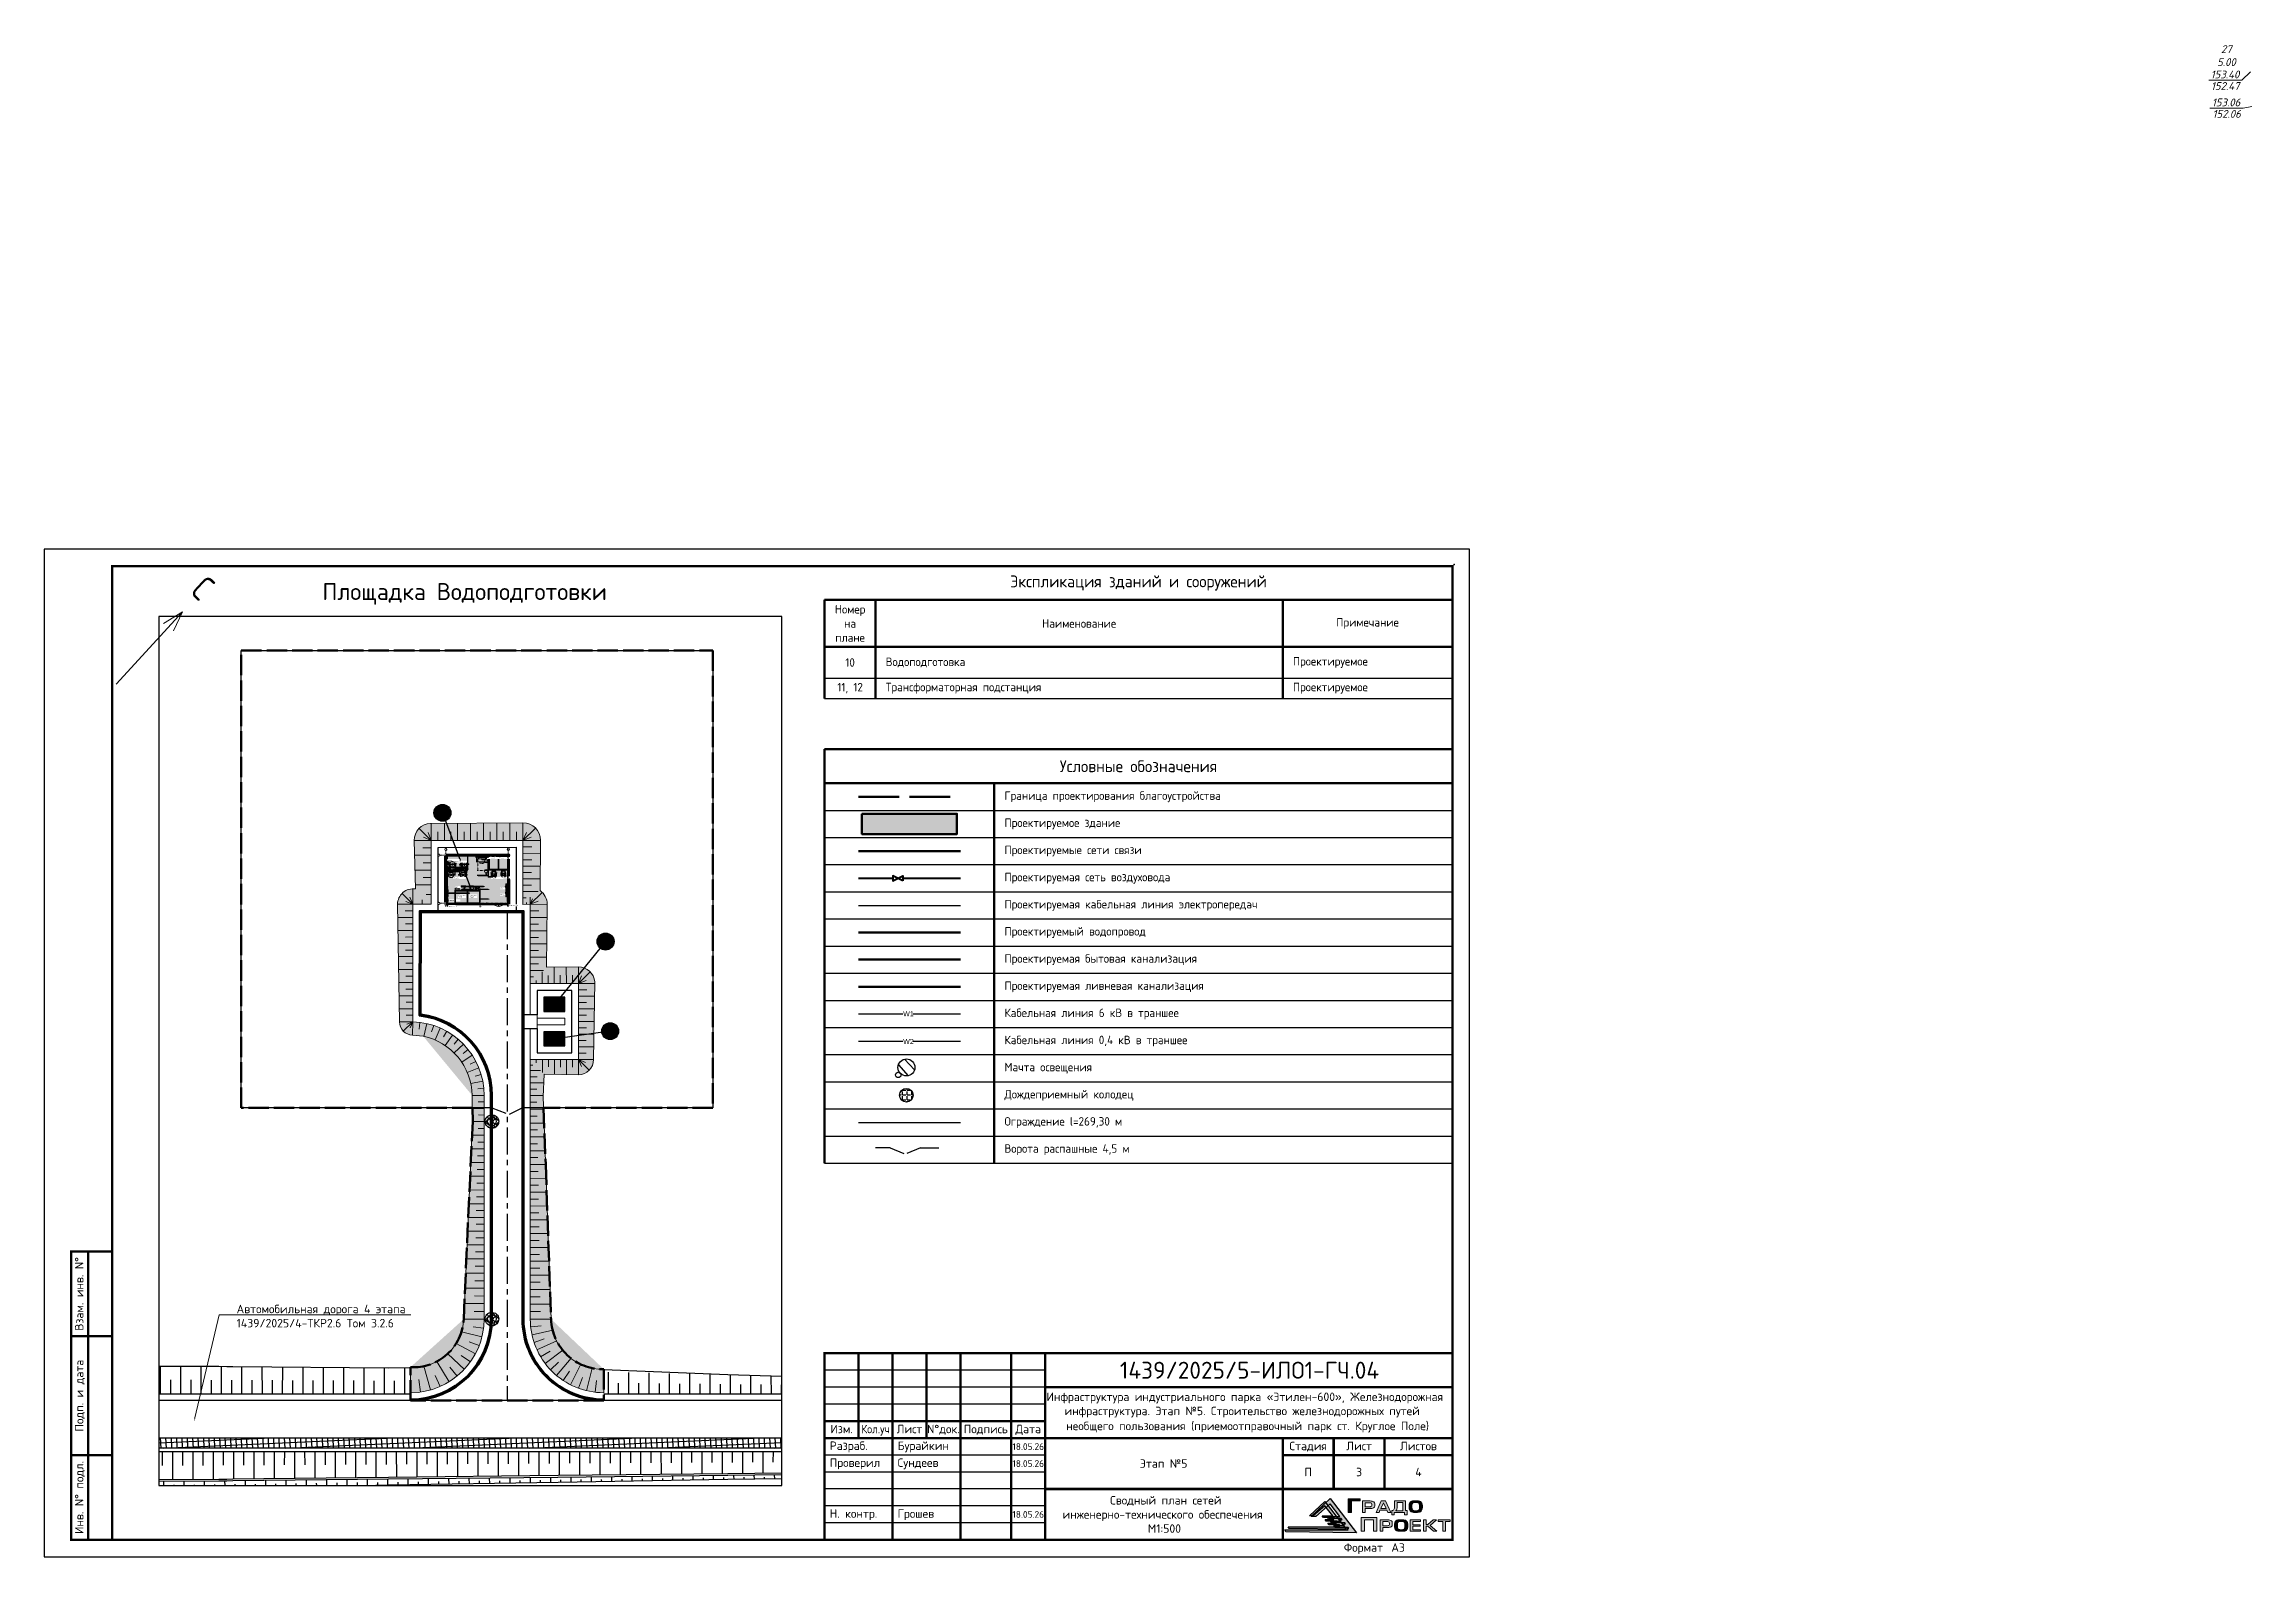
# Paper-space layout '4.3_СПИС' of a CAD drawing. Header units: metres. Extents: x 0 to 651, y 0 to 446.
# The model-space entities are those that its viewports show. They can reach past a viewport. Long polylines and large blocks are cut down to what shows.
import ezdxf
from ezdxf import colors
from ezdxf.entities.mleader import LeaderData, LeaderLine
from ezdxf.enums import TextEntityAlignment as Align
from ezdxf.math import Vec2, Vec3

# ---------------------------------------------------------------- set-up
doc = ezdxf.new("R2010")
doc.units = ezdxf.units.M
doc.set_wipeout_variables(frame=1)
for name, pattern in [('ACAD_ISO02W100', [15, 12, -3]), ('CENTER', [2, 1.25, -0.25, 0.25, -0.25]), ('CENTERX2', [101.6, 63.5, -12.7, 12.7, -12.7]), ('осевая', [50.8, 31.75, -6.35, 6.35, -6.35])]:
    doc.linetypes.add(name, pattern=pattern)
for name, color, linetype, lineweight in [('$0$ПП_Дорога_Покрытия_ПроезжаяЧасть_Тип1.', 5, 'Continuous', 9), ('280_ПОР_Откосы планировки', 250, 'Continuous', 20), ('ВС трубы_2эт', 7, 'Continuous', 40), ('ГП_АД том 3.2.6', 250, 'Continuous', 40), ('ГП_Границы ЗУ', 1, 'Continuous', 50), ('ГТ_ЭКСПЛИКАЦИЯ', 7, 'Continuous', 30), ('Опора', 170, 'Continuous', 60), ('ПП_Дорога_БортовойКамень_БР100.20.8', 34, 'Continuous', 30), ('ПП_Дорога_БортовойКамень_БР100.30.18', 5, 'Continuous', 60), ('ПП_Дорога_Покрытия_Откос', 3, 'Continuous', 9), ('ПП_Дорога_Покрытия_Тротуар', 24, 'Continuous', 9), ('ПП_Дорога_Покрытия_Щебневание_Прикромочное', 151, 'Continuous', 30), ('СО_НВК_В1', 172, 'Continuous', 60), ('СО_НВК_К1', 94, 'Continuous', 60), ('СО_НВК_К2', 14, 'Continuous', 60), ('Чиликин. ЭС КЛ-0.4 кВ_2эт', 30, 'Continuous', 30), ('Чиликин. ЭС КЛ-6 кВ_2эт', 3, 'Continuous', 30)]:
    doc.layers.add(name, color=color, linetype=linetype, lineweight=lineweight)
for name, color, linetype in [('220_СТР', 7, 'Continuous'), ('280_ПОР_Отметки и уклоноуказатели', 7, 'Continuous'), ('35_Телефон', 7, 'Continuous'), ('_ОФОРМ_Примечания', 7, 'Continuous'), ('_Рамка-текст', 7, 'Continuous'), ('АД_серый', 250, 'Continuous'), ('ВС текст_2эт', 7, 'Continuous'), ('ГП_Автодорога Ось', 1, 'осевая'), ('ГП_здания', 7, 'Continuous'), ('ГП_Ограждение', 7, 'ограждение2'), ('ДК', 7, 'Continuous'), ('Кабель в траншее', 7, 'Continuous'), ('ПП_Дорога_Покрытия_Газон', 3, 'Continuous'), ('ПП_Рамка_ДинамическийФормат', 7, 'Continuous'), ('ТХ-площадка', 7, 'Continuous'), ('ФВ-2', 7, 'Continuous')]:
    doc.layers.add(name, color=color, linetype=linetype)
doc.layers.add('ГП_Штриховка отмостки', color=7, linetype='Continuous', true_color=0xfbfccf)
doc.layers.add('ОНХП-ГП текст', color=98, linetype='Continuous', lineweight=20, true_color=0x000800)
doc.layers.add('помощь', color=1, linetype='Continuous', plot=False)
doc.styles.add('Arial', font='arial.ttf', dxfattribs={"height": 3.5})
doc.styles.add('ASML', font='isocpeui.ttf')
doc.styles.add('Gipronikel', font='GOST Common.ttf')
doc.styles.add('GOST Common', font='GOST Common.ttf')
doc.styles.add('GOST-2.304_Type-B', font='arial.ttf')
doc.styles.add('ISOCPEUR', font='isocpeur.ttf')
doc.styles.add('Line_GUGK', font='', dxfattribs={"height": 1})
doc.styles.get("Standard").update_dxf_attribs({"font": 'arial.ttf'})
doc.styles.add('ГОСТ', font='')
doc.styles.add('СПДС', font='isocpeur.ttf')
doc.styles.add('СПДС 2.5', font='isocpeur.ttf', dxfattribs={"width": 0.8, "height": 2.5})
doc.styles.get('Line_GUGK').set_extended_font_data('Bm431', italic=True)
doc.styles.get('ГОСТ').set_extended_font_data('GOST type A')
doc.linetypes.add('g5_121_t', pattern='A,4,-0.4,["Т",Line_GUGK,S=1,R=0,X=0,Y=-0.5],-1.2,12', length=17.6)
doc.linetypes.add('ограждение2', pattern='A,6.35,-2.54,[132,ltypeshp.shx,S=2.54,R=0,X=-2.54,Y=0],-2.54,25.4', length=36.83)
doc.dimstyles.new('ASML', dxfattribs={"dimtxt": 2.3, "dimasz": 1.5, "dimexe": 0.5, "dimexo": 0.5, "dimgap": 0.5, "dimtad": 1, "dimzin": 0, "dimdsep": 46, "dimtxsty": 'ASML', "dimblk": 'OBLIQUE', "dimcen": 0.09, "dimdle": 0.5, "dimadec": 0, "dimazin": 0, "dimtfac": 1, "dimtofl": 0, "dimtmove": 0, "dimatfit": 3, "dimldrblk": 'NONE', "dimfxl": 1, "dimtolj": 1, "dimtzin": 0, "dimarcsym": 0})

psp = doc.layouts.new('4.3_СПИС')

# ---------------------------------------------------------------- texts
at = {"layer": '280_ПОР_Отметки и уклоноуказатели', "color": 7, "linetype": 'Continuous', "lineweight": 20, "insert": (643.08, 442.43), "char_height": 2.3, "width": 6.4287, "attachment_point": 5, "rotation": 0.1737, "style": 'ASML', "bg_fill": 3, "box_fill_scale": 1.130435, "bg_fill_color": 9, "bg_fill_true_color": 13158600, "bg_fill_transparency": 0}
psp.add_mtext('27\\P5.00', dxfattribs=at)
at = {"layer": '280_ПОР_Отметки и уклоноуказатели', "color": 1, "linetype": 'Continuous', "lineweight": 20, "insert": (642.99, 428.64, 306.12), "char_height": 2.3, "width": 8.0583, "attachment_point": 5, "style": 'ASML', "bg_fill": 3, "box_fill_scale": 1.326087, "bg_fill_color": 9, "bg_fill_true_color": 13158600, "bg_fill_transparency": 0}
psp.add_mtext('153.06', dxfattribs=at)
at = {"layer": '_Рамка-текст', "char_height": 2, "width": 10, "attachment_point": 5, "line_spacing_factor": 1.1, "style": 'СПДС 2.5'}
for insert in [(290, 32.5), (290, 27.5), (290, 12.5)]:
    psp.add_mtext('{\\W1;18.05.26}', dxfattribs=dict(at, insert=insert))
at = {"layer": 'ВС текст_2эт', "insert": (123.91, 283.8), "char_height": 5, "width": 90.0196, "attachment_point": 5, "style": 'ISOCPEUR'}
psp.add_mtext('Площадка Водоподготовки', dxfattribs=at)
at = {"layer": 'ОНХП-ГП текст', "ltscale": 250, "insert": (47.84, 289.55), "char_height": 7.42, "width": 67.0666, "attachment_point": 1, "rotation": 317.3507, "style": 'ГОСТ'}
psp.add_mtext('С', dxfattribs=at)

msp = doc.modelspace()

# ---------------------------------------------------------------- blocks, each defined once
blk = doc.blocks.new('*U31')
at = {"layer": 'ПП_Рамка_ДинамическийФормат', "linetype": 'Continuous', "lineweight": 30, "true_color": 0x0c6001}
h = blk.add_hatch(color=88, dxfattribs=at)
h.dxf.hatch_style = 1
h.paths.add_polyline_path([(373.4, 11.89), (378.95, 17.21), (386.72, 7.1), (365.95, 7.34), (365.59, 7.93), (384.24, 7.93), (383.87, 8.41), (384.5, 8.41), (384.28, 8.69), (380.46, 8.69), (380.04, 9.24), (383.23, 9.24), (382.86, 9.72), (383.49, 9.73), (383.27, 10), (379.47, 10), (379.04, 10.56), (382.22, 10.56), (381.86, 11.03), (382.48, 11.04), (382.26, 11.33), (378.45, 11.32), (378.02, 11.87), (381.84, 11.88), (378.98, 15.58), (374.72, 11.89)])
at = {"layer": 'ПП_Рамка_ДинамическийФормат', "linetype": 'Continuous', "lineweight": 30, "true_color": 0x033c8c}
h = blk.add_hatch(color=156, dxfattribs=at)
h.dxf.hatch_style = 1
h.paths.add_polyline_path([(372.93, 12.05), (377.41, 16.35), (383.69, 8.19), (366.92, 8.38), (366.62, 8.85), (381.68, 8.85), (381.39, 9.24), (381.89, 9.24), (381.72, 9.47), (378.63, 9.47), (378.29, 9.91), (380.87, 9.91), (380.57, 10.3), (381.08, 10.3), (380.9, 10.53), (377.83, 10.53), (377.48, 10.98), (380.05, 10.98), (379.76, 11.36), (380.26, 11.36), (380.08, 11.6), (377.01, 11.59), (376.66, 12.04), (379.74, 12.04), (377.44, 15.03), (374, 12.05)])
at = {"layer": 'ПП_Рамка_ДинамическийФормат', "linetype": 'Continuous', "lineweight": 0, "true_color": 0x033c8c}
h = blk.add_hatch(color=156, dxfattribs=at)
h.dxf.hatch_style = 1
h.paths.add_polyline_path([(384.23, 13.1), (385.23, 13.1), (385.23, 16.53), (387.8, 16.53), (387.8, 17.14), (384.23, 17.14)])
h = blk.add_hatch(color=156, dxfattribs=at)
h.dxf.hatch_style = 1
h.paths.add_polyline_path([(391.81, 16.19, 0.129761), (390.77, 16.46), (388.48, 16.46), (388.48, 13.1), (389.33, 13.1), (389.33, 14.21), (390.8, 14.21, 0.148195), (391.76, 14.43, 0.229809), (392.12, 15.01), (392.12, 15.6, 0.271278)])
h.paths.add_polyline_path([(389.32, 15.95), (390.58, 15.95, -0.094959), (390.98, 15.88, -0.198887), (391.19, 15.68, -0.099141), (391.26, 15.31, -0.182798), (391.11, 14.9, -0.188884), (390.82, 14.74, -0.015492), (390.55, 14.72), (389.32, 14.72)], flags=16)
h.paths.add_polyline_path([(395.32, 16.48), (394.01, 16.48), (392.49, 13.1), (393.39, 13.1), (393.65, 13.79), (395.68, 13.79), (395.99, 13.1), (396.83, 13.1)])
h.paths.add_polyline_path([(394.67, 15.96), (395.5, 14.23), (393.87, 14.23)], flags=16)
h.paths.add_polyline_path([(401.21, 16.47), (397.94, 16.47), (397.94, 14.64, -0.224), (397.59, 13.73), (397.48, 13.62), (397.13, 13.62), (397.13, 12.35), (397.83, 12.35), (397.83, 13.1), (400.91, 13.1), (400.91, 12.36), (401.64, 12.36), (401.64, 13.62), (401.21, 13.62)])
h.paths.add_polyline_path([(398.73, 15.97), (400.42, 15.97), (400.42, 13.6), (398.33, 13.6), (398.34, 13.66), (398.41, 13.69), (398.48, 13.76, 0.193412), (398.73, 14.4)], flags=16)
h.paths.add_polyline_path([(392.77, 11.58), (388.11, 11.58), (388.11, 7.56), (389.13, 7.56), (389.13, 10.93), (391.75, 10.93), (391.75, 7.56), (392.77, 7.56)])
h.paths.add_polyline_path([(397.29, 9.47), (397.29, 10.05, 0.311605), (397.01, 10.64, 0.129761), (395.97, 10.91), (393.68, 10.91), (393.68, 7.56), (394.53, 7.56), (394.53, 8.66), (396, 8.66, 0.148195), (396.96, 8.89, 0.267677)])
h.paths.add_polyline_path([(394.53, 10.41), (395.78, 10.41, -0.094959), (396.19, 10.33, -0.198887), (396.4, 10.13, -0.099141), (396.47, 9.76, -0.182798), (396.32, 9.35, -0.188884), (396.03, 9.2, -0.015492), (395.76, 9.18), (394.53, 9.18)], flags=16)
h.paths.add_polyline_path([(405.51, 9.48), (403.33, 9.48), (403.33, 10.41), (405.61, 10.41), (405.61, 10.91), (402.53, 10.91), (402.53, 7.56), (405.61, 7.56), (405.61, 8.01), (403.33, 8.01), (403.33, 9.04), (405.51, 9.04)])
h.paths.add_polyline_path([(407.25, 10.91), (406.45, 10.91), (406.45, 7.56), (407.25, 7.56), (407.25, 9), (407.73, 9), (409.41, 7.56), (410.42, 7.56), (408.4, 9.26), (410.26, 10.91), (409.28, 10.91), (407.72, 9.5), (407.25, 9.5)])
h.paths.add_polyline_path([(412.96, 10.4), (414.32, 10.4), (414.32, 10.91), (410.79, 10.91), (410.79, 10.4), (412.15, 10.4), (412.15, 7.56), (412.96, 7.56)])
h = blk.add_hatch(color=156, dxfattribs=at)
h.dxf.hatch_style = 1
edge = h.paths.add_edge_path()
edge.add_spline(control_points=[(404.18, 13.1), (404.31, 13.1), (404.55, 13.1), (404.88, 13.12), (405.17, 13.17), (405.43, 13.26), (405.66, 13.35), (405.86, 13.54), (406.04, 13.82), (406.16, 14.32), (406.15, 14.7), (406.14, 14.94), (406.14, 15.1), (406.14, 15.39), (406.04, 15.79), (405.86, 16.07), (405.66, 16.26), (405.43, 16.36), (405.17, 16.45), (404.88, 16.5), (404.55, 16.51), (404.31, 16.51), (404.18, 16.51), (404.05, 16.51), (403.82, 16.51), (403.49, 16.5), (403.2, 16.45), (402.94, 16.36), (402.71, 16.26), (402.51, 16.07), (402.33, 15.79), (402.23, 15.39), (402.23, 15.1), (402.23, 14.94), (402.22, 14.7), (402.21, 14.32), (402.33, 13.82), (402.51, 13.54), (402.71, 13.35), (402.94, 13.26), (403.2, 13.17), (403.49, 13.12), (403.82, 13.1), (404.05, 13.1), (404.18, 13.1)], knot_values=[0, 0, 0, 0, 0.392432, 0.709081, 0.998708, 1.278127, 1.53821, 1.728059, 2.110629, 2.5013, 3.242256, 3.242256, 3.242256, 3.711066, 4.101736, 4.484307, 4.674156, 4.934238, 5.213657, 5.503284, 5.819934, 6.212366, 6.212366, 6.212366, 6.590896, 6.907546, 7.197173, 7.476592, 7.736674, 7.926524, 8.309094, 8.699764, 9.168574, 9.168574, 9.168574, 9.90953, 10.300201, 10.682771, 10.87262, 11.132703, 11.412122, 11.701749, 12.018398, 12.396929, 12.396929, 12.396929, 12.396929], degree=3, periodic=0)
edge = h.paths.add_edge_path(flags=16)
edge.add_spline(control_points=[(403.07, 14.94), (403.07, 14.88), (403.07, 14.8), (403.07, 14.81), (403.07, 14.69), (403.06, 14.48), (403.1, 14.21), (403.14, 14), (403.23, 13.87), (403.29, 13.75), (403.41, 13.68), (403.54, 13.61), (403.7, 13.6), (403.89, 13.59), (404.04, 13.58), (404.15, 13.58), (404.18, 13.58), (404.22, 13.58), (404.32, 13.58), (404.48, 13.59), (404.66, 13.6), (404.83, 13.61), (404.96, 13.68), (405.07, 13.74), (405.14, 13.87), (405.22, 13.99), (405.27, 14.2), (405.31, 14.47), (405.3, 14.69), (405.3, 14.81), (405.3, 14.93), (405.31, 15.14), (405.27, 15.41), (405.23, 15.62), (405.14, 15.75), (405.07, 15.87), (404.96, 15.93), (404.83, 16), (404.66, 16.01), (404.48, 16.02), (404.32, 16.03), (404.22, 16.03), (404.19, 16.03), (404.15, 16.03), (404.05, 16.03), (403.89, 16.02), (403.71, 16.01), (403.54, 16), (403.41, 15.93), (403.3, 15.87), (403.23, 15.75), (403.15, 15.62), (403.1, 15.41), (403.06, 15.14), (403.07, 15), (403.07, 14.94)], knot_values=[0, 0, 0, 0, 1, 2, 3, 4, 5, 6, 7, 8, 9, 10, 11, 12, 13, 14, 15, 16, 17, 18, 19, 20, 21, 22, 23, 24, 25, 26, 27, 28, 29, 30, 31, 32, 33, 34, 35, 36, 37, 38, 39, 40, 41, 42, 43, 44, 45, 46, 47, 48, 49, 50, 51, 52, 53, 53, 53, 53], degree=3, periodic=0)
h = blk.add_hatch(color=156, dxfattribs=at)
h.dxf.hatch_style = 1
edge = h.paths.add_edge_path()
edge.add_spline(control_points=[(399.88, 7.56), (400.01, 7.56), (400.25, 7.56), (400.58, 7.56), (400.87, 7.58), (401.14, 7.67), (401.36, 7.76), (401.57, 7.96), (401.74, 8.23), (401.86, 8.73), (401.85, 9.11), (401.85, 9.36), (401.85, 9.51), (401.85, 9.8), (401.74, 10.21), (401.57, 10.48), (401.36, 10.68), (401.14, 10.77), (400.87, 10.86), (400.58, 10.91), (400.25, 10.91), (400.01, 10.91), (399.88, 10.91), (399.76, 10.91), (399.52, 10.91), (399.2, 10.91), (398.9, 10.86), (398.64, 10.77), (398.41, 10.68), (398.21, 10.48), (398.04, 10.21), (397.93, 9.8), (397.93, 9.51), (397.93, 9.36), (397.92, 9.11), (397.91, 8.73), (398.04, 8.23), (398.21, 7.96), (398.41, 7.76), (398.64, 7.67), (398.9, 7.58), (399.2, 7.56), (399.52, 7.56), (399.76, 7.56), (399.88, 7.56)], knot_values=[0, 0, 0, 0, 0.392432, 0.709081, 0.998708, 1.278127, 1.53821, 1.728059, 2.110629, 2.5013, 3.242256, 3.242256, 3.242256, 3.711066, 4.101736, 4.484307, 4.674156, 4.934238, 5.213657, 5.503284, 5.819934, 6.212366, 6.212366, 6.212366, 6.590896, 6.907546, 7.197173, 7.476592, 7.736674, 7.926524, 8.309094, 8.699764, 9.168574, 9.168574, 9.168574, 9.90953, 10.300201, 10.682771, 10.87262, 11.132703, 11.412122, 11.701749, 12.018398, 12.396929, 12.396929, 12.396929, 12.396929], degree=3, periodic=0)
edge = h.paths.add_edge_path(flags=16)
edge.add_spline(control_points=[(398.77, 9.35), (398.78, 9.3), (398.78, 9.22), (398.78, 9.22), (398.77, 9.11), (398.77, 8.89), (398.81, 8.62), (398.85, 8.41), (398.93, 8.28), (399, 8.16), (399.11, 8.1), (399.24, 8.03), (399.41, 8.02), (399.59, 8), (399.75, 8), (399.85, 8), (399.89, 8), (399.92, 8), (400.03, 8), (400.19, 8), (400.37, 8.01), (400.53, 8.02), (400.66, 8.09), (400.78, 8.16), (400.85, 8.28), (400.93, 8.4), (400.97, 8.61), (401.01, 8.88), (401.01, 9.1), (401, 9.22), (401.01, 9.34), (401.01, 9.55), (400.97, 9.82), (400.93, 10.03), (400.85, 10.16), (400.78, 10.28), (400.67, 10.34), (400.53, 10.42), (400.37, 10.42), (400.19, 10.44), (400.03, 10.44), (399.93, 10.44), (399.89, 10.44), (399.85, 10.44), (399.75, 10.44), (399.59, 10.44), (399.41, 10.42), (399.25, 10.41), (399.11, 10.34), (399, 10.28), (398.93, 10.16), (398.85, 10.03), (398.81, 9.82), (398.77, 9.55), (398.77, 9.41), (398.77, 9.35)], knot_values=[0, 0, 0, 0, 1, 2, 3, 4, 5, 6, 7, 8, 9, 10, 11, 12, 13, 14, 15, 16, 17, 18, 19, 20, 21, 22, 23, 24, 25, 26, 27, 28, 29, 30, 31, 32, 33, 34, 35, 36, 37, 38, 39, 40, 41, 42, 43, 44, 45, 46, 47, 48, 49, 50, 51, 52, 53, 53, 53, 53], degree=3, periodic=0)
at = {"layer": 'ПП_Рамка_ДинамическийФормат'}
blk.add_lwpolyline([(0, 0), (420, 0), (420, 297), (0, 297)], close=True, dxfattribs=at)
at = {"layer": 'ПП_Рамка_ДинамическийФормат', "const_width": 0.7}
for points in [[(20, 5), (415, 5), (415, 292), (20, 292)], [(8, 5), (20, 5), (20, 90), (8, 90)], [(230, 60), (230, 5), (415, 5), (415, 60)]]:
    blk.add_lwpolyline(points, close=True, dxfattribs=at)
for points in [[(13, 5), (13, 90)], [(20, 65), (8, 65)], [(240, 60), (240, 35)], [(250, 60), (250, 5)], [(260, 60), (260, 35)], [(270, 60), (270, 5)], [(285, 60), (285, 5)], [(295, 60), (295, 5)], [(295, 50), (415, 50)], [(295, 40), (230, 40)], [(295, 35), (230, 35)], [(295, 35), (415, 35)], [(365, 35), (365, 5)], [(380, 35), (380, 20)], [(395, 35), (395, 20)], [(20, 30), (8, 30)], [(415, 30), (365, 30)], [(295, 20), (415, 20)]]:
    blk.add_lwpolyline(points, dxfattribs=at)
at = {"layer": 'ПП_Рамка_ДинамическийФормат'}
for points in [[(295, 55), (230, 55)], [(295, 50), (230, 50)], [(295, 45), (230, 45)], [(295, 30), (230, 30)], [(295, 25), (230, 25)], [(295, 20), (230, 20)], [(295, 15), (230, 15)], [(295, 10), (230, 10)]]:
    blk.add_lwpolyline(points, dxfattribs=at)
at = {"layer": 'ПП_Рамка_ДинамическийФормат', "color": 88, "linetype": 'Continuous', "lineweight": 30, "true_color": 0x0c6001}
blk.add_lwpolyline([(373.4, 11.89), (378.95, 17.21), (386.72, 7.1), (365.95, 7.34), (365.59, 7.93), (384.24, 7.93), (383.87, 8.41), (384.5, 8.41), (384.28, 8.69), (380.46, 8.69), (380.04, 9.24), (383.23, 9.24), (382.86, 9.72), (383.49, 9.73), (383.27, 10), (379.47, 10), (379.04, 10.56), (382.22, 10.56), (381.86, 11.03), (382.48, 11.04), (382.26, 11.33), (378.45, 11.32), (378.02, 11.87), (381.84, 11.88), (378.98, 15.58), (374.72, 11.89)], close=True, dxfattribs=at)
at = {"layer": 'ПП_Рамка_ДинамическийФормат', "color": 7, "linetype": 'Continuous', "lineweight": 30, "true_color": 0xffffff}
blk.add_lwpolyline([(372.93, 12.05), (377.41, 16.35), (383.69, 8.19), (366.92, 8.38), (366.62, 8.85), (381.68, 8.85), (381.39, 9.24), (381.89, 9.24), (381.72, 9.47), (378.63, 9.47), (378.29, 9.91), (380.87, 9.91), (380.57, 10.3), (381.08, 10.3), (380.9, 10.53), (377.83, 10.53), (377.48, 10.98), (380.05, 10.98), (379.76, 11.36), (380.26, 11.36), (380.08, 11.6), (377.01, 11.59), (376.66, 12.04), (379.74, 12.04), (377.44, 15.03), (374, 12.05)], close=True, dxfattribs=at)
at = {"layer": 'ПП_Рамка_ДинамическийФормат', "color": 156, "linetype": 'Continuous', "lineweight": 0, "true_color": 0x033c8c}
blk.add_lwpolyline([(384.23, 13.1), (384.23, 17.14), (387.8, 17.14), (387.8, 16.53), (385.23, 16.53), (385.23, 13.1), (384.23, 13.1)], dxfattribs=at)
for points in [[(388.48, 13.1), (388.48, 16.46), (390.77, 16.46, -0.129761), (391.81, 16.19, -0.271278), (392.12, 15.6), (392.12, 15.01, -0.229809), (391.76, 14.43, -0.148195), (390.8, 14.21), (389.33, 14.21), (389.33, 13.1), (388.48, 13.1)], [(397.94, 16.47), (401.21, 16.47), (401.21, 13.62), (401.64, 13.62), (401.64, 12.36), (400.91, 12.36), (400.91, 13.1), (397.83, 13.1), (397.83, 12.35), (397.13, 12.35), (397.13, 13.62), (397.48, 13.62), (397.59, 13.73, 0.224), (397.94, 14.64), (397.94, 16.47)], [(393.68, 7.56), (393.68, 10.91), (395.97, 10.91, -0.129761), (397.01, 10.64, -0.311605), (397.29, 10.05), (397.29, 9.47, -0.267677), (396.96, 8.89, -0.148195), (396, 8.66), (394.53, 8.66), (394.53, 7.56), (393.68, 7.56)]]:
    blk.add_lwpolyline(points, format="xyb", dxfattribs=at)
for points in [[(389.32, 15.95), (390.58, 15.95, -0.094959), (390.98, 15.88, -0.198887), (391.19, 15.68, -0.099141), (391.26, 15.31, -0.182798), (391.11, 14.9, -0.188884), (390.82, 14.74, -0.015492), (390.55, 14.72), (389.32, 14.72), (389.32, 15.95)], [(398.73, 15.97), (400.42, 15.97), (400.42, 13.6), (398.33, 13.6), (398.34, 13.66), (398.41, 13.69), (398.48, 13.76, 0.193412), (398.73, 14.4), (398.73, 15.97)], [(394.53, 10.41), (395.78, 10.41, -0.094959), (396.19, 10.33, -0.198887), (396.4, 10.13, -0.099141), (396.47, 9.76, -0.182798), (396.32, 9.35, -0.188884), (396.03, 9.2, -0.015492), (395.76, 9.18), (394.53, 9.18), (394.53, 10.41)]]:
    blk.add_lwpolyline(points, format="xyb", close=True, dxfattribs=at)
for points in [[(392.49, 13.1), (394.01, 16.48), (395.32, 16.48), (396.83, 13.1), (395.99, 13.1), (395.68, 13.79), (393.65, 13.79), (393.39, 13.1)], [(393.87, 14.23), (395.5, 14.23), (394.67, 15.96), (393.87, 14.23)], [(392.77, 7.56), (392.77, 11.58), (388.11, 11.58), (388.11, 7.56), (389.13, 7.56), (389.13, 10.93), (391.75, 10.93), (391.75, 7.56)], [(402.53, 10.91), (402.53, 7.56), (405.61, 7.56), (405.61, 8.01), (403.33, 8.01), (403.33, 9.04), (405.51, 9.04), (405.51, 9.48), (403.33, 9.48), (403.33, 10.41), (405.61, 10.41), (405.61, 10.91)], [(406.45, 10.91), (407.25, 10.91), (407.25, 9.5), (407.72, 9.5), (409.28, 10.91), (410.26, 10.91), (408.4, 9.26), (410.42, 7.56), (409.41, 7.56), (407.73, 9), (407.25, 9), (407.25, 7.56), (406.45, 7.56)], [(412.15, 7.56), (412.15, 10.4), (410.79, 10.4), (410.79, 10.91), (414.32, 10.91), (414.32, 10.4), (412.96, 10.4), (412.96, 7.56)]]:
    blk.add_lwpolyline(points, close=True, dxfattribs=at)
for points in [[(404.18, 13.1), (404.31, 13.1), (404.55, 13.1), (404.88, 13.12), (405.17, 13.17), (405.43, 13.26), (405.66, 13.35), (405.86, 13.54), (406.04, 13.82), (406.16, 14.32), (406.15, 14.7), (406.14, 14.94), (406.14, 15.1), (406.14, 15.39), (406.04, 15.79), (405.86, 16.07), (405.66, 16.26), (405.43, 16.36), (405.17, 16.45), (404.88, 16.5), (404.55, 16.51), (404.31, 16.51), (404.18, 16.51), (404.05, 16.51), (403.82, 16.51), (403.49, 16.5), (403.2, 16.45), (402.94, 16.36), (402.71, 16.26), (402.51, 16.07), (402.33, 15.79), (402.23, 15.39), (402.23, 15.1), (402.23, 14.94), (402.22, 14.7), (402.21, 14.32), (402.33, 13.82), (402.51, 13.54), (402.71, 13.35), (402.94, 13.26), (403.2, 13.17), (403.49, 13.12), (403.82, 13.1), (404.05, 13.1), (404.18, 13.1)], [(399.88, 7.56), (400.01, 7.56), (400.25, 7.56), (400.58, 7.56), (400.87, 7.58), (401.14, 7.67), (401.36, 7.76), (401.57, 7.96), (401.74, 8.23), (401.86, 8.73), (401.85, 9.11), (401.85, 9.36), (401.85, 9.51), (401.85, 9.8), (401.74, 10.21), (401.57, 10.48), (401.36, 10.68), (401.14, 10.77), (400.87, 10.86), (400.58, 10.91), (400.25, 10.91), (400.01, 10.91), (399.88, 10.91), (399.76, 10.91), (399.52, 10.91), (399.2, 10.91), (398.9, 10.86), (398.64, 10.77), (398.41, 10.68), (398.21, 10.48), (398.04, 10.21), (397.93, 9.8), (397.93, 9.51), (397.93, 9.36), (397.92, 9.11), (397.91, 8.73), (398.04, 8.23), (398.21, 7.96), (398.41, 7.76), (398.64, 7.67), (398.9, 7.58), (399.2, 7.56), (399.52, 7.56), (399.76, 7.56), (399.88, 7.56)]]:
    blk.add_open_spline(points, degree=3, knots=[0, 0, 0, 0, 0.392432, 0.709081, 0.998708, 1.278127, 1.53821, 1.728059, 2.110629, 2.5013, 3.242256, 3.242256, 3.242256, 3.711066, 4.101736, 4.484307, 4.674156, 4.934238, 5.213657, 5.503284, 5.819934, 6.212366, 6.212366, 6.212366, 6.590896, 6.907546, 7.197173, 7.476592, 7.736674, 7.926524, 8.309094, 8.699764, 9.168574, 9.168574, 9.168574, 9.90953, 10.300201, 10.682771, 10.87262, 11.132703, 11.412122, 11.701749, 12.018398, 12.396929, 12.396929, 12.396929, 12.396929], dxfattribs=at)
for points in [[(403.07, 14.94), (403.07, 14.88), (403.07, 14.8), (403.07, 14.81), (403.07, 14.69), (403.06, 14.48), (403.1, 14.21), (403.14, 14), (403.23, 13.87), (403.29, 13.75), (403.41, 13.68), (403.54, 13.61), (403.7, 13.6), (403.89, 13.59), (404.04, 13.58), (404.15, 13.58), (404.18, 13.58), (404.22, 13.58), (404.32, 13.58), (404.48, 13.59), (404.66, 13.6), (404.83, 13.61), (404.96, 13.68), (405.07, 13.74), (405.14, 13.87), (405.22, 13.99), (405.27, 14.2), (405.31, 14.47), (405.3, 14.69), (405.3, 14.81), (405.3, 14.93), (405.31, 15.14), (405.27, 15.41), (405.23, 15.62), (405.14, 15.75), (405.07, 15.87), (404.96, 15.93), (404.83, 16), (404.66, 16.01), (404.48, 16.02), (404.32, 16.03), (404.22, 16.03), (404.19, 16.03), (404.15, 16.03), (404.05, 16.03), (403.89, 16.02), (403.71, 16.01), (403.54, 16), (403.41, 15.93), (403.3, 15.87), (403.23, 15.75), (403.15, 15.62), (403.1, 15.41), (403.06, 15.14), (403.07, 15), (403.07, 14.94)], [(398.77, 9.35), (398.78, 9.3), (398.78, 9.22), (398.78, 9.22), (398.77, 9.11), (398.77, 8.89), (398.81, 8.62), (398.85, 8.41), (398.93, 8.28), (399, 8.16), (399.11, 8.1), (399.24, 8.03), (399.41, 8.02), (399.59, 8), (399.75, 8), (399.85, 8), (399.89, 8), (399.92, 8), (400.03, 8), (400.19, 8), (400.37, 8.01), (400.53, 8.02), (400.66, 8.09), (400.78, 8.16), (400.85, 8.28), (400.93, 8.4), (400.97, 8.61), (401.01, 8.88), (401.01, 9.1), (401, 9.22), (401.01, 9.34), (401.01, 9.55), (400.97, 9.82), (400.93, 10.03), (400.85, 10.16), (400.78, 10.28), (400.67, 10.34), (400.53, 10.42), (400.37, 10.42), (400.19, 10.44), (400.03, 10.44), (399.93, 10.44), (399.89, 10.44), (399.85, 10.44), (399.75, 10.44), (399.59, 10.44), (399.41, 10.42), (399.25, 10.41), (399.11, 10.34), (399, 10.28), (398.93, 10.16), (398.85, 10.03), (398.81, 9.82), (398.77, 9.55), (398.77, 9.41), (398.77, 9.35)]]:
    blk.add_open_spline(points, degree=3, dxfattribs=at)
at = {"layer": 'ПП_Рамка_ДинамическийФормат'}
blk.add_point((415.5, 292.5), dxfattribs=at)
at = {"layer": 'ПП_Рамка_ДинамическийФормат', "style": 'ISOCPEUR'}
for s, p in [('Взам. инв. N%%D', (12.33, 77.5)), ('Подп. и дата', (12.33, 47.5)), ('Инв. N%%D подл.', (12.33, 17.5))]:
    blk.add_text(s, height=2.5, rotation=90, dxfattribs=at).set_placement(p, align=Align.BOTTOM_CENTER)
at = {"layer": 'ПП_Рамка_ДинамическийФормат', "style": 'СПДС'}
for s, p in [('Изм.', (235, 35.67)), ('Лист', (255, 35.67)), ('N%%Dдок.', (265, 35.67)), ('Подпись', (277.5, 35.67)), ('Дата', (290, 35.67)), ('Стадия', (372.5, 30.67)), ('Лист', (387.5, 30.67)), ('Листов', (405, 30.67))]:
    blk.add_text(s, height=2.5, dxfattribs=at).set_placement(p, align=Align.BOTTOM_CENTER)
at = {"layer": 'ПП_Рамка_ДинамическийФормат', "style": 'СПДС', "width": 0.9}
blk.add_text('Кол.уч', height=2.5, dxfattribs=at).set_placement((245, 35.67), align=Align.BOTTOM_CENTER)
at = {"layer": 'ПП_Рамка_ДинамическийФормат', "style": 'ISOCPEUR'}
blk.add_text('Формат', height=2.5, dxfattribs=at).set_placement((383, 1.5))
at = {"layer": 'ПП_Рамка_ДинамическийФормат', "style": 'СПДС', "flags": 4}
for tag, height, p in [('ШИФР', 5, (355, 55)), ('ОБЪЕКТ', 2.5, (355, 42.5)), ('ПОДОБЪЕКТ', 2.5, (330, 27.5)), ('СТАДИЯ', 2.5, (372.5, 25)), ('ЛИСТ', 2.5, (387.5, 25)), ('ЛИСТОВ', 2.5, (405, 25)), ('ЧЕРТЕЖ', 2.5, (330, 12.5))]:
    blk.add_attdef(tag, text='', height=height, dxfattribs=at).set_placement(p, align=Align.MIDDLE_CENTER)
at = {"layer": 'ПП_Рамка_ДинамическийФормат', "style": 'СПДС'}
for tag, p, flags in [('СПЕЦ_1', (231.5, 31.5), 12), ('ФАМИЛИЯ_1', (251.5, 31.5), 4), ('СПЕЦ_2', (231.5, 26.5), 12), ('ФАМИЛИЯ_2', (251.5, 26.5), 4), ('СПЕЦ_3', (231.5, 21.5), 12), ('ФАМИЛИЯ_3', (251.5, 21.5), 4), ('СПЕЦ_4', (231.5, 16.5), 12), ('СПЕЦ_5', (231.5, 11.5), 12), ('ФАМИЛИЯ_4', (251.5, 16.5), 4), ('ФАМИЛИЯ_5', (251.5, 11.5), 4), ('СПЕЦ_6', (231.5, 6.5), 12), ('ФАМИЛИЯ_6', (251.5, 6.5), 4)]:
    blk.add_attdef(tag, p, '', height=2.5, dxfattribs=dict(at, flags=flags))
blk.add_attdef('ФОРМАТ', (397, 1.5), '', height=2.5, dxfattribs=at)
blk = doc.blocks.new('*T285')
at = {"layer": '_ОФОРМ_Примечания', "color": 0, "lineweight": 50, "transparency": 16777216}
for p, q in [((0, -10), (185, -10)), ((0, -10), (0, -39)), ((15, -10), (15, -39)), ((135, -10), (135, -39)), ((185, -10), (185, -39)), ((0, -23.83), (185, -23.83))]:
    blk.add_line(p, q, dxfattribs=at)
at = {"layer": '_ОФОРМ_Примечания', "color": 0, "lineweight": -2, "transparency": 16777216}
for p, q in [((0, -33), (185, -33)), ((0, -39), (185, -39))]:
    blk.add_line(p, q, dxfattribs=at)
at = {"layer": '_ОФОРМ_Примечания', "transparency": 16777216}
for s, insert, char_height, width, attachment_point, style in [('Экспликация зданий и сооружений ', (92.5, -5), 3.5, 182, 5, 'Gipronikel'), ('Номер на плане', (7.5, -16.92), 2.5, 12, 5, 'Gipronikel'), ('{\\fGOST Common|b0|i0|c204|p34;\\C256;Наименование}', (75, -16.92), 2.5, 117, 5, 'Gipronikel'), ('Примечание', (160, -16.92), 2.5, 47, 5, 'Gipronikel'), ('10', (7.5, -28.42), 2.5, 12, 5, 'GOST Common'), ('Водоподготовка', (18, -28.42), 2.5, 114, 4, 'GOST Common'), ('Проектируемое', (138, -28.42), 2.5, 44, 4, 'GOST Common'), ('11, 12', (7.5, -36), 2.5, 12, 5, 'GOST Common'), ('Трансформаторная подстанция', (18, -36), 2.5, 114, 4, 'GOST Common'), ('Проектируемое', (138, -36), 2.5, 44, 4, 'GOST Common')]:
    blk.add_mtext(s, dxfattribs=dict(at, insert=insert, char_height=char_height, width=width, attachment_point=attachment_point, style=style))
blk = doc.blocks.new('*U182')
at = {"layer": 'ГТ_ЭКСПЛИКАЦИЯ', "linetype": 'g5_121_t', "true_color": 0xffffff}
h = blk.add_hatch(color=7, dxfattribs=at)
h.dxf.hatch_style = 1
edge = h.paths.add_edge_path()
edge.add_arc((0, 0), 2.5, 0, 360)
at = {"layer": 'ГТ_ЭКСПЛИКАЦИЯ'}
blk.add_lwpolyline([(0, 0), (-16.07, -2.23)], dxfattribs=at)
blk.add_circle((0, 0), 2.5, dxfattribs=at)
at = {"layer": 'ГТ_ЭКСПЛИКАЦИЯ', "color": 18, "lineweight": 50, "true_color": 0x000000, "style": 'GOST-2.304_Type-B'}
blk.add_attdef('№', text='', height=2.5, dxfattribs=at).set_placement((0, 0), align=Align.MIDDLE_CENTER)
blk = doc.blocks.new('*U180')
at = {"layer": 'ГТ_ЭКСПЛИКАЦИЯ', "linetype": 'g5_121_t', "true_color": 0xffffff}
h = blk.add_hatch(color=7, dxfattribs=at)
h.dxf.hatch_style = 1
edge = h.paths.add_edge_path()
edge.add_arc((0, 0), 2.5, 0, 360)
at = {"layer": 'ГТ_ЭКСПЛИКАЦИЯ'}
blk.add_lwpolyline([(0, 0), (8.02, -21.36)], dxfattribs=at)
blk.add_circle((0, 0), 2.5, dxfattribs=at)
at = {"layer": 'ГТ_ЭКСПЛИКАЦИЯ', "color": 18, "lineweight": 50, "true_color": 0x000000, "style": 'GOST-2.304_Type-B'}
blk.add_attdef('№', text='', height=2.5, dxfattribs=at).set_placement((0, 0), align=Align.MIDDLE_CENTER)
blk = doc.blocks.new('*U181')
at = {"layer": 'ГТ_ЭКСПЛИКАЦИЯ', "linetype": 'g5_121_t', "true_color": 0xffffff}
h = blk.add_hatch(color=7, dxfattribs=at)
h.dxf.hatch_style = 1
edge = h.paths.add_edge_path()
edge.add_arc((0, 0), 2.5, 0, 360)
at = {"layer": 'ГТ_ЭКСПЛИКАЦИЯ'}
blk.add_lwpolyline([(0, 0), (-14.75, -18.13)], dxfattribs=at)
blk.add_circle((0, 0), 2.5, dxfattribs=at)
at = {"layer": 'ГТ_ЭКСПЛИКАЦИЯ', "color": 18, "lineweight": 50, "true_color": 0x000000, "style": 'GOST-2.304_Type-B'}
blk.add_attdef('№', text='', height=2.5, dxfattribs=at).set_placement((0, 0), align=Align.MIDDLE_CENTER)
blk = doc.blocks.new('_Oblique')
at = {"color": 0, "linetype": 'ByBlock', "lineweight": -2}
blk.add_line((-0.5, -0.5), (0.5, 0.5), dxfattribs=at)
blk = doc.blocks.new('*T192')
at = {"layer": '_ОФОРМ_Примечания', "color": 0, "lineweight": 50, "transparency": 16777216}
for p, q in [((0, 0), (185, 0)), ((0, 0), (0, -122)), ((185, 0), (185, -122)), ((0, -10), (185, -10)), ((50, -10), (50, -122))]:
    blk.add_line(p, q, dxfattribs=at)
at = {"layer": '_ОФОРМ_Примечания', "color": 0, "lineweight": -2, "transparency": 16777216}
for p, q in [((0, -18), (185, -18)), ((0, -26), (185, -26)), ((0, -34), (185, -34)), ((0, -42), (185, -42)), ((0, -50), (185, -50)), ((0, -58), (185, -58)), ((0, -66), (185, -66)), ((0, -74), (185, -74)), ((0, -82), (185, -82)), ((0, -90), (185, -90)), ((0, -98), (185, -98)), ((0, -106), (185, -106)), ((0, -114), (185, -114)), ((0, -122), (185, -122))]:
    blk.add_line(p, q, dxfattribs=at)
at = {"layer": '_ОФОРМ_Примечания', "transparency": 16777216}
for s, insert, char_height, width, attachment_point, style in [('Условные обозначения', (92.5, -5), 3.5, 182, 5, 'Gipronikel'), ('Граница проектирования благоустройства', (53, -14), 2.5, 129, 4, 'GOST Common'), ('Проектируемое здание', (53, -22), 2.5, 129, 4, 'GOST Common'), ('Проектируемые сети связи', (53, -30), 2.5, 129, 4, 'GOST Common'), ('Проектируемая сеть воздуховода', (53, -38), 2.5, 129, 4, 'GOST Common'), ('Проектируемая кабельная линия электропередач', (53, -46), 2.5, 129, 4, 'GOST Common'), ('Проектируемый водопровод', (53, -54), 2.5, 129, 4, 'GOST Common'), ('Проектируемая бытовая канализация', (53, -62), 2.5, 129, 4, 'GOST Common'), ('Проектируемая ливневая канализация', (53, -70), 2.5, 129, 4, 'GOST Common'), ('Кабельная линия 6 кВ в траншее', (53, -78), 2.5, 129, 4, 'GOST Common'), ('Кабельная линия 0,4 кВ в траншее', (53, -86), 2.5, 129, 4, 'GOST Common'), ('Мачта освещения', (53, -94), 2.5, 129, 4, 'GOST Common'), ('Дождеприемный колодец', (53, -102), 2.5, 129, 4, 'GOST Common'), ('Ограждение l=269,30 м', (53, -110), 2.5, 129, 4, 'GOST Common'), ('Ворота распашные 4,5 м', (53, -118), 2.5, 129, 4, 'GOST Common')]:
    blk.add_mtext(s, dxfattribs=dict(at, insert=insert, char_height=char_height, width=width, attachment_point=attachment_point, style=style))
blk = doc.blocks.new('АД 3.2.6')
at = {"layer": 'АД_серый'}
h = blk.add_hatch(dxfattribs=at)
h.set_pattern_fill('ANSI37', color=256, scale=0.25)
h.set_pattern_definition([(45, (-2306965.9422, -453205.9558), (-0.56126600757, 0.56126600757), []), (135, (-2306965.9422, -453205.9558), (-0.56126600757, -0.56126600757), [])])
edge = h.paths.add_edge_path()
edge.add_line((1053.93, 1206.09), (1054.03, 1208.2))
edge.add_line((1054.03, 1208.2), (1018.62, 1175.79))
edge.add_line((1018.62, 1175.79), (966.99, 1128.52))
edge.add_line((966.99, 1128.52), (878.48, 1047.49))
edge.add_line((878.48, 1047.49), (841.6, 1013.73))
edge.add_line((841.6, 1013.73), (814.31, 988.74))
edge.add_line((814.31, 988.74), (777.44, 954.98))
edge.add_line((777.44, 954.98), (740.56, 921.22))
edge.add_line((740.56, 921.22), (666.8, 853.69))
edge.add_line((666.8, 853.69), (629.92, 819.92))
edge.add_line((629.92, 819.92), (593.04, 786.16))
edge.add_line((593.04, 786.16), (556.17, 752.4))
edge.add_line((556.17, 752.4), (292.42, 510.93))
edge.add_line((292.42, 510.93), (59.06, 297.28))
edge.add_arc((479.25, -161.67), 622.25, 132.47509, 141.1318)
edge.add_line((-5.23, 228.81), (-27.96, 200.61))
edge.add_arc((-516.72, 594.55), 627.75, 312.47523, 321.1318, ccw=False)
edge.add_line((-92.82, 131.54), (-212.23, 22.21))
edge.add_line((-212.23, 22.21), (-211.22, 21.1))
edge.add_line((-211.22, 21.1), (-91.8, 130.43))
edge.add_arc((-516.72, 594.55), 629.25, 312.47523, 321.1318)
edge.add_line((-26.79, 199.67), (-4.06, 227.87))
edge.add_arc((479.25, -161.67), 620.75, 132.47509, 141.1318, ccw=False)
edge.add_line((60.07, 296.18), (293.45, 509.84))
edge.add_line((293.45, 509.84), (557.18, 751.29))
edge.add_line((557.18, 751.29), (594.06, 785.05))
edge.add_line((594.06, 785.05), (630.94, 818.82))
edge.add_line((630.94, 818.82), (667.81, 852.58))
edge.add_line((667.81, 852.58), (741.57, 920.11))
edge.add_line((741.57, 920.11), (778.45, 953.87))
edge.add_line((778.45, 953.87), (815.33, 987.64))
edge.add_line((815.33, 987.64), (842.62, 1012.62))
edge.add_line((842.62, 1012.62), (879.5, 1046.38))
edge.add_line((879.5, 1046.38), (968.01, 1127.42))
edge.add_line((968.01, 1127.42), (1019.63, 1174.69))
edge.add_line((1019.63, 1174.69), (1053.93, 1206.09))
for p, q in [((565.37, 769.63, 144.46), (563.8, 771.34, 144.46)), ((566.47, 770.65, 144.46), (565.71, 771.49, 144.46)), ((567.58, 771.66, 144.46), (566.07, 773.3, 144.46)), ((563.15, 767.61, 144.46), (561.54, 769.38, 144.46)), ((564.26, 768.62, 144.46), (563.47, 769.49, 144.46)), ((558.73, 763.56, 144.46), (557, 765.45, 144.46)), ((559.83, 764.57, 144.46), (558.98, 765.5, 144.46)), ((560.94, 765.58, 144.46), (559.27, 767.41, 144.46)), ((562.05, 766.6, 144.46), (561.22, 767.49, 144.46)), ((554.3, 759.51, 144.46), (552.46, 761.52, 144.46)), ((555.41, 760.52, 144.46), (554.5, 761.51, 144.46)), ((556.52, 761.53, 144.46), (554.73, 763.48, 144.46)), ((557.62, 762.54, 144.46), (556.74, 763.5, 144.46)), ((552.09, 757.48, 144.46), (550.19, 759.55, 144.46)), ((553.2, 758.49, 144.46), (552.26, 759.51, 144.46)), ((565.75, 758.47, 149.18), (567.86, 756.17, 149.18)), ((566.86, 759.48, 149.18), (567.91, 758.34, 149.18)), ((547.66, 753.43, 144.46), (545.67, 755.6, 144.46)), ((548.77, 754.44, 144.46), (547.79, 755.52, 144.46)), ((549.88, 755.45, 144.46), (547.93, 757.58, 144.46)), ((550.98, 756.47, 144.46), (550.02, 757.52, 144.46)), ((562.44, 755.43, 149.18), (563.5, 754.26, 149.18)), ((563.54, 756.44, 149.18), (565.67, 754.12, 149.18)), ((564.65, 757.45, 149.18), (565.7, 756.3, 149.18)), ((567.54, 754.68, 143.85), (567.14, 755.09, 143.85)), ((543.24, 749.38, 144.46), (541.16, 751.65, 144.46)), ((544.35, 750.39, 144.46), (543.32, 751.51, 144.46)), ((545.45, 751.4, 144.46), (543.42, 753.62, 144.46)), ((546.56, 752.42, 144.46), (545.55, 753.51, 144.46)), ((559.12, 752.39, 149.18), (561.29, 750.02, 149.18)), ((560.22, 753.4, 149.18), (561.3, 752.22, 149.18)), ((561.33, 754.41, 149.18), (563.48, 752.07, 149.18)), ((564.27, 751.59, 143.85), (564.06, 751.8, 143.85)), ((565.36, 752.62, 143.85), (564.95, 753.04, 143.85)), ((566.45, 753.65, 143.85), (566.25, 753.86, 143.85)), ((541.03, 747.35, 144.46), (538.9, 749.67, 144.46)), ((542.13, 748.36, 144.46), (541.08, 749.51, 144.46)), ((554.69, 748.34, 149.18), (556.91, 745.92, 149.18)), ((555.8, 749.35, 149.18), (556.9, 748.15, 149.18)), ((556.9, 750.36, 149.18), (559.1, 747.97, 149.18)), ((558.01, 751.38, 149.18), (559.1, 750.18, 149.18)), ((561, 748.5, 143.85), (560.58, 748.94, 143.85)), ((562.09, 749.53, 143.85), (561.88, 749.75, 143.85)), ((563.18, 750.56, 143.85), (562.77, 750.99, 143.85)), ((538.81, 745.33, 144.46), (536.65, 747.69, 144.46)), ((539.92, 746.34, 144.46), (538.85, 747.51, 144.46)), ((551.37, 745.3, 149.18), (552.5, 744.07, 149.18)), ((552.48, 746.31, 149.18), (554.72, 743.87, 149.18)), ((553.58, 747.32, 149.18), (554.7, 746.11, 149.18)), ((557.73, 745.4, 143.85), (557.51, 745.63, 143.85)), ((558.82, 746.43, 143.85), (558.39, 746.89, 143.85)), ((559.91, 747.47, 143.85), (559.69, 747.69, 143.85)), ((548.05, 742.26, 149.18), (550.34, 739.76, 149.18)), ((549.16, 743.27, 149.18), (550.29, 742.03, 149.18)), ((550.27, 744.28, 149.18), (552.53, 741.82, 149.18)), ((554.46, 742.31, 143.85), (554.01, 742.79, 143.85)), ((555.55, 743.34, 143.85), (555.32, 743.58, 143.85)), ((556.64, 744.37, 143.85), (556.2, 744.84, 143.85)), ((544.73, 739.22, 149.18), (545.89, 737.95, 149.18)), ((545.84, 740.23, 149.18), (548.15, 737.71, 149.18)), ((546.95, 741.25, 149.18), (548.09, 739.99, 149.18)), ((550.1, 738.19, 143.85), (549.63, 738.69, 143.85)), ((551.19, 739.22, 143.85), (550.96, 739.47, 143.85)), ((552.28, 740.25, 143.85), (551.82, 740.74, 143.85)), ((553.37, 741.28, 143.85), (553.14, 741.52, 143.85)), ((540.31, 735.17, 149.18), (541.49, 733.88, 149.18)), ((541.41, 736.18, 149.18), (543.77, 733.61, 149.18)), ((542.52, 737.19, 149.18), (543.69, 735.92, 149.18)), ((543.63, 738.21, 149.18), (545.96, 735.66, 149.18)), ((546.83, 735.1, 143.85), (546.59, 735.35, 143.85)), ((547.92, 736.13, 143.85), (547.44, 736.64, 143.85)), ((549.01, 737.16, 143.85), (548.77, 737.41, 143.85)), ((536.99, 732.13, 149.18), (539.39, 729.51, 149.18)), ((538.1, 733.14, 149.18), (539.29, 731.84, 149.18)), ((539.2, 734.16, 149.18), (541.58, 731.56, 149.18)), ((543.56, 732, 143.85), (543.06, 732.54, 143.85)), ((544.65, 733.03, 143.85), (544.4, 733.3, 143.85)), ((545.74, 734.07, 143.85), (545.25, 734.59, 143.85)), ((533.67, 729.09, 149.18), (534.89, 727.76, 149.18)), ((534.78, 730.1, 149.18), (537.2, 727.46, 149.18)), ((535.88, 731.12, 149.18), (537.09, 729.8, 149.18)), ((540.29, 728.91, 143.85), (540.03, 729.19, 143.85)), ((541.38, 729.94, 143.85), (540.87, 730.49, 143.85)), ((542.47, 730.97, 143.85), (542.22, 731.24, 143.85)), ((514.47, 723.04, 144.46), (511.89, 725.86, 144.46)), ((516.69, 725.07, 144.46), (514.14, 727.85, 144.46)), ((515.58, 724.05, 144.46), (514.3, 725.45, 144.46)), ((530.35, 726.05, 149.18), (532.82, 723.36, 149.18)), ((531.46, 727.07, 149.18), (532.68, 725.72, 149.18)), ((532.56, 728.08, 149.18), (535.01, 725.41, 149.18)), ((537.02, 725.82, 143.85), (536.49, 726.39, 143.85)), ((538.11, 726.85, 143.85), (537.85, 727.13, 143.85)), ((539.2, 727.88, 143.85), (538.68, 728.44, 143.85)), ((512.26, 721.02, 144.46), (509.66, 723.85, 144.46)), ((513.37, 722.03, 144.46), (512.07, 723.44, 144.46)), ((527.03, 723.01, 149.18), (528.28, 721.65, 149.18)), ((528.14, 724.03, 149.18), (530.63, 721.31, 149.18)), ((529.24, 725.04, 149.18), (530.48, 723.69, 149.18)), ((532.66, 721.7, 143.85), (532.11, 722.28, 143.85)), ((533.75, 722.73, 143.85), (533.48, 723.02, 143.85)), ((534.84, 723.76, 143.85), (534.3, 724.33, 143.85)), ((535.93, 724.79, 143.85), (535.66, 725.07, 143.85)), ((507.84, 716.96, 144.46), (505.2, 719.84, 144.46)), ((510.05, 718.99, 144.46), (507.43, 721.85, 144.46)), ((508.94, 717.98, 144.46), (507.63, 719.41, 144.46)), ((511.15, 720, 144.46), (509.85, 721.43, 144.46)), ((522.61, 718.96, 149.18), (523.88, 717.57, 149.18)), ((523.71, 719.98, 149.18), (526.25, 717.21, 149.18)), ((524.82, 720.99, 149.18), (526.08, 719.61, 149.18)), ((525.93, 722, 149.18), (528.44, 719.26, 149.18)), ((529.39, 718.6, 143.85), (529.11, 718.91, 143.85)), ((530.48, 719.64, 143.85), (529.92, 720.23, 143.85)), ((531.57, 720.67, 143.85), (531.29, 720.96, 143.85)), ((503.41, 712.91, 144.46), (500.74, 715.83, 144.46)), ((505.62, 714.94, 144.46), (502.97, 717.84, 144.46)), ((506.73, 715.95, 144.46), (505.41, 717.4, 144.46)), ((519.29, 715.92, 149.18), (521.87, 713.11, 149.18)), ((520.39, 716.94, 149.18), (521.68, 715.53, 149.18)), ((521.5, 717.95, 149.18), (524.06, 715.16, 149.18)), ((526.12, 715.51, 143.85), (525.54, 716.13, 143.85)), ((527.21, 716.54, 143.85), (526.92, 716.85, 143.85)), ((528.3, 717.57, 143.85), (527.73, 718.18, 143.85)), ((501.2, 710.89, 144.46), (498.5, 713.83, 144.46)), ((502.3, 711.9, 144.46), (500.96, 713.37, 144.46)), ((504.52, 713.93, 144.46), (503.18, 715.38, 144.46)), ((515.97, 712.88, 149.18), (517.28, 711.46, 149.18)), ((517.07, 713.9, 149.18), (519.68, 711.05, 149.18)), ((518.18, 714.91, 149.18), (519.48, 713.5, 149.18)), ((522.86, 712.42, 143.85), (522.55, 712.74, 143.85)), ((523.95, 713.45, 143.85), (523.35, 714.08, 143.85)), ((525.04, 714.48, 143.85), (524.74, 714.79, 143.85)), ((496.77, 706.83, 144.46), (494.04, 709.82, 144.46)), ((498.98, 708.86, 144.46), (496.27, 711.82, 144.46)), ((497.88, 707.85, 144.46), (496.52, 709.33, 144.46)), ((500.09, 709.87, 144.46), (498.74, 711.35, 144.46)), ((512.65, 709.85, 149.18), (515.3, 706.95, 149.18)), ((513.76, 710.86, 149.18), (515.07, 709.42, 149.18)), ((514.86, 711.87, 149.18), (517.49, 709, 149.18)), ((519.59, 709.33, 143.85), (518.97, 709.98, 143.85)), ((520.68, 710.36, 143.85), (520.37, 710.68, 143.85)), ((521.77, 711.39, 143.85), (521.16, 712.03, 143.85)), ((494.56, 704.81, 144.46), (491.82, 707.8, 144.46)), ((495.67, 705.82, 144.46), (494.3, 707.32, 144.46)), ((509.33, 706.81, 149.18), (510.67, 705.34, 149.18)), ((510.44, 707.82, 149.18), (513.11, 704.9, 149.18)), ((511.54, 708.83, 149.18), (512.87, 707.38, 149.18)), ((516.32, 706.24, 143.85), (516, 706.57, 143.85)), ((517.41, 707.27, 143.85), (516.78, 707.93, 143.85)), ((518.5, 708.3, 143.85), (518.19, 708.63, 143.85)), ((490.13, 700.76, 144.46), (487.38, 703.76, 144.46)), ((492.35, 702.78, 144.46), (489.6, 705.78, 144.46)), ((491.24, 701.77, 144.46), (489.87, 703.27, 144.46)), ((493.45, 703.8, 144.46), (492.08, 705.29, 144.46)), ((504.9, 702.76, 149.18), (506.27, 701.27, 149.18)), ((506.01, 703.77, 149.18), (508.73, 700.8, 149.18)), ((507.12, 704.78, 149.18), (508.47, 703.3, 149.18)), ((508.22, 705.79, 149.18), (510.92, 702.85, 149.18)), ((513.05, 703.14, 143.85), (512.4, 703.83, 143.85)), ((514.14, 704.17, 143.85), (513.82, 704.51, 143.85)), ((515.23, 705.21, 143.85), (514.59, 705.88, 143.85)), ((485.71, 696.71, 144.46), (482.95, 699.72, 144.46)), ((487.92, 698.73, 144.46), (485.16, 701.74, 144.46)), ((489.03, 699.74, 144.46), (487.65, 701.25, 144.46)), ((501.59, 699.72, 149.18), (504.35, 696.7, 149.18)), ((502.69, 700.73, 149.18), (504.07, 699.23, 149.18)), ((503.8, 701.74, 149.18), (506.54, 698.75, 149.18)), ((508.69, 699.02, 143.85), (508.02, 699.73, 143.85)), ((509.78, 700.05, 143.85), (509.45, 700.4, 143.85)), ((510.87, 701.08, 143.85), (510.21, 701.78, 143.85)), ((511.96, 702.11, 143.85), (511.63, 702.46, 143.85)), ((483.5, 694.68, 144.46), (480.73, 697.7, 144.46)), ((484.6, 695.69, 144.46), (483.22, 697.2, 144.46)), ((486.82, 697.72, 144.46), (485.43, 699.23, 144.46)), ((498.27, 696.68, 149.18), (499.66, 695.16, 149.18)), ((499.37, 697.69, 149.18), (502.15, 694.66, 149.18)), ((500.48, 698.7, 149.18), (501.86, 697.19, 149.18)), ((505.42, 695.93, 143.85), (505.08, 696.29, 143.85)), ((506.51, 696.96, 143.85), (505.83, 697.68, 143.85)), ((507.6, 697.99, 143.85), (507.26, 698.35, 143.85)), ((479.07, 690.63, 144.46), (476.29, 693.67, 144.46)), ((481.28, 692.65, 144.46), (478.51, 695.69, 144.46)), ((480.18, 691.64, 144.46), (478.79, 693.16, 144.46)), ((482.39, 693.67, 144.46), (481, 695.18, 144.46)), ((494.95, 693.64, 149.18), (497.75, 690.57, 149.18)), ((496.05, 694.65, 149.18), (497.45, 693.12, 149.18)), ((497.16, 695.67, 149.18), (499.95, 692.62, 149.18)), ((502.14, 692.85, 143.85), (501.44, 693.59, 143.85)), ((503.23, 693.88, 143.85), (502.88, 694.25, 143.85)), ((504.32, 694.9, 143.85), (503.64, 695.63, 143.85)), ((476.86, 688.6, 144.46), (474.08, 691.64, 144.46)), ((477.96, 689.62, 144.46), (476.57, 691.14, 144.46)), ((491.63, 690.6, 149.18), (493.04, 689.06, 149.18)), ((492.73, 691.61, 149.18), (495.56, 688.53, 149.18)), ((493.84, 692.63, 149.18), (495.25, 691.09, 149.18)), ((498.86, 689.77, 143.85), (498.5, 690.15, 143.85)), ((499.95, 690.8, 143.85), (499.24, 691.55, 143.85)), ((501.04, 691.82, 143.85), (500.69, 692.2, 143.85))]:
    blk.add_line(p, q, dxfattribs=at)
for points in [[(663.09, 857.75), (539, 744.14), (517.98, 724.89), (404.94, 621.4)], [(59.06, 297.28), (1052.55, 1206.85)]]:
    blk.add_lwpolyline(points, dxfattribs=at)
at = {"layer": 'АД_серый', "flags": 128}
blk.add_lwpolyline([(1344.16, 1465.5), (1278.69, 1409.95, 0.009404), (1222.38, 1360.31), (1074.58, 1224.99), (1077.96, 1221.31), (1065.79, 1210.16), (1057.31, 1202.4), (1053.93, 1206.09), (60.07, 296.18, 0.03779), (-4.06, 227.87), (-26.79, 199.67, -0.037789), (-91.8, 130.43), (-211.22, 21.1), (-212.23, 22.21)], format="xyb", dxfattribs=at)
at = {"layer": 'АД_серый', "linetype": 'Continuous', "flags": 128}
for points in [[(483.76, 683.4), (502.2, 700.28), (503.09, 701.09), (503.73, 701.68), (520.64, 717.16), (539.08, 734.04), (557.52, 750.92), (574.54, 766.51)], [(535.89, 747.53), (549.87, 759.28), (567.32, 774.39), (568.78, 775.64)], [(538.32, 744.87), (551.78, 757.19), (568.8, 772.78)], [(486.64, 680.25), (504.95, 697.27), (505.84, 698.09), (506.47, 698.69), (523.2, 714.36), (541.45, 731.45), (559.7, 748.53), (576.55, 764.31)], [(576.75, 764.09), (559.9, 748.31), (541.65, 731.22), (523.41, 714.14), (506.67, 698.47), (506.04, 697.87), (505.16, 697.05), (486.84, 680.02)], [(577.09, 763.72), (560.32, 747.86), (542.16, 730.68), (523.99, 713.49), (507.34, 697.74), (506.71, 697.15), (505.83, 696.31), (487.6, 679.2)], [(478.02, 689.67), (496.46, 706.55), (497.35, 707.36), (497.99, 707.95), (517.3, 725.63)], [(456.87, 675.74), (475.23, 692.71), (493.72, 709.53), (494.62, 710.34), (495.27, 710.92), (512.32, 726.24), (514.7, 728.47)]]:
    blk.add_lwpolyline(points, dxfattribs=at)
blk = doc.blocks.new('Водоподготовка 4 этап')
at = {"layer": '$0$ПП_Дорога_Покрытия_ПроезжаяЧасть_Тип1.'}
h = blk.add_hatch(dxfattribs=at)
h.set_pattern_fill('ANSI37', color=256, scale=0.2, angle=4.77736958, style=0)
edge = h.paths.add_edge_path()
edge.add_line((2307430.48, 454000.75), (2307441.55, 454010.88))
edge.add_line((2307441.55, 454010.88), (2307482.04, 453966.64))
edge.add_arc((2307490.89, 453974.75), 12, 222.4751, 312.4751)
edge.add_line((2307498.99, 453965.9), (2307477.97, 453946.65))
edge.add_arc((2307469.86, 453955.5), 12, 312.4854, 401.4643)
edge.add_line((2307478.86, 453963.45), (2307456.35, 453988.03))
edge.add_arc((2307447.61, 453979.82), 12, 43.1997, 125.291)
edge.add_line((2307440.67, 453989.61), (2307430.48, 454000.75))
at = {"layer": '220_СТР', "lineweight": 30, "true_color": 0xe51010}
h = blk.add_hatch(color=12, dxfattribs=at)
h.dxf.hatch_style = 1
h.paths.add_polyline_path([(2307427.33, 454009.46), (2307434.34, 454015.87), (2307439.34, 454010.42), (2307432.33, 454004)])
h = blk.add_hatch(color=12, dxfattribs=at)
h.dxf.hatch_style = 1
h.paths.add_polyline_path([(2307452.32, 454003.77), (2307453.74, 454002.22), (2307456.03, 454004.31), (2307454.61, 454005.86)])
h = blk.add_hatch(color=12, dxfattribs=at)
h.dxf.hatch_style = 1
h.paths.add_polyline_path([(2307455.77, 454000), (2307457.18, 453998.46), (2307459.47, 454000.55), (2307458.05, 454002.1)])
at = {"layer": 'ГП_Штриховка отмостки'}
h = blk.add_hatch(dxfattribs=at)
h.set_pattern_fill('ANSI37', color=8, scale=0.05, angle=-176.4611)
h.set_pattern_definition([(228.538877163, (-44.73487, 21.39289), (0.118968068976, -0.105110232918), []), (318.538877163, (-44.73487, 21.39289), (0.105110232918, 0.118968068976), [])])
h.paths.add_polyline_path([(2307425.92, 454009.52), (2307431.59, 454003.32), (2307432.33, 454004), (2307427.33, 454009.46), (2307434.34, 454015.87), (2307439.34, 454010.42), (2307440.08, 454011.09), (2307434.4, 454017.29)])
h = blk.add_hatch(dxfattribs=at)
h.set_pattern_fill('ANSI37', color=8, scale=0.05, angle=-176.4611)
h.set_pattern_definition([(228.538877163, (0, 0), (0.118968068976, -0.105110232918), []), (318.538877163, (0, 0), (0.105110232918, 0.118968068976), [])])
h.paths.add_polyline_path([(2307450.91, 454003.83), (2307453.68, 454000.8), (2307456.7, 454003.57), (2307457.38, 454002.84), (2307454.35, 454000.07), (2307457.12, 453997.04), (2307460.88, 454000.49), (2307454.67, 454007.27)])
h.paths.add_polyline_path([(2307452.32, 454003.77), (2307453.74, 454002.22), (2307456.03, 454004.31), (2307454.61, 454005.86)], flags=16)
h.paths.add_polyline_path([(2307455.77, 454000), (2307457.18, 453998.46), (2307459.47, 454000.55), (2307458.05, 454002.1)], flags=16)
at = {"layer": 'ПП_Дорога_Покрытия_Газон'}
h = blk.add_hatch(dxfattribs=at)
h.set_pattern_fill('ANSI37', color=256, scale=0.15, angle=-9.4754)
h.set_pattern_definition([(35.52464187, (44.87286, -13.77554), (-0.27672650945, 0.38760353645), []), (125.52464187, (44.87286, -13.77554), (-0.38760353645, -0.27672650945), [])])
h.paths.add_polyline_path([(2307424.51, 454009.58), (2307434.47, 454018.7), (2307440.81, 454011.77), (2307440.08, 454011.09), (2307434.4, 454017.29), (2307425.92, 454009.52), (2307431.59, 454003.32), (2307430.85, 454002.65)])
h = blk.add_hatch(dxfattribs=at)
h.set_pattern_fill('ANSI37', color=256, scale=0.15, angle=-9.47535813)
h.paths.add_polyline_path([(2307449.5, 454003.89), (2307452.6, 454000.5), (2307453.34, 454001.17), (2307454.69, 453999.7), (2307453.95, 453999.02), (2307457.06, 453995.63), (2307462.3, 454000.42), (2307454.73, 454008.68)])
h.paths.add_polyline_path([(2307450.91, 454003.83), (2307453.68, 454000.8), (2307454.35, 454000.07), (2307457.12, 453997.04), (2307460.88, 454000.49), (2307454.67, 454007.27)], flags=16)
at = {"layer": 'ПП_Дорога_Покрытия_Тротуар'}
h = blk.add_hatch(dxfattribs=at)
h.set_pattern_fill('ANSI37', color=25, scale=0.2, angle=4.77736958, style=0)
h.paths.add_polyline_path([(2307431.59, 454003.32), (2307440.08, 454011.09), (2307440.75, 454010.35), (2307432.27, 454002.59)])
h = blk.add_hatch(dxfattribs=at)
h.set_pattern_fill('ANSI37', color=25, scale=0.2, angle=4.77736958, style=0)
h.paths.add_polyline_path([(2307453.34, 454001.17), (2307451.86, 453999.82), (2307453.22, 453998.35), (2307454.69, 453999.7), (2307454.35, 454000.07), (2307457.38, 454002.84), (2307456.7, 454003.57), (2307453.68, 454000.8)])
at = {"layer": 'ПП_Дорога_Покрытия_Щебневание_Прикромочное'}
h = blk.add_hatch(dxfattribs=at)
h.set_pattern_fill('ANSI37', color=256, scale=0.2, angle=4.77736958)
edge = h.paths.add_edge_path()
edge.add_line((2307428.85, 454000.82), (2307431.59, 454003.32))
edge.add_line((2307431.59, 454003.32), (2307432.27, 454002.59))
edge.add_line((2307432.27, 454002.59), (2307430.27, 454000.76))
edge.add_line((2307430.27, 454000.76), (2307440.65, 453989.41))
edge.add_arc((2307447.6, 453979.82), 11.85, 42.4082, 125.9335, ccw=False)
edge.add_line((2307456.35, 453987.81), (2307478.61, 453963.5))
edge.add_arc((2307469.87, 453955.5), 11.85, -47.525, 42.4752, ccw=False)
edge.add_line((2307477.87, 453946.76), (2307498.89, 453966.01))
edge.add_arc((2307490.89, 453974.75), 11.85, 222.4751, 312.4751, ccw=False)
edge.add_line((2307482.15, 453966.75), (2307441.55, 454011.09))
edge.add_line((2307441.55, 454011.09), (2307440.75, 454010.35))
edge.add_line((2307440.75, 454010.35), (2307440.08, 454011.09))
edge.add_line((2307440.08, 454011.09), (2307441.61, 454012.5))
edge.add_line((2307441.61, 454012.5), (2307452.6, 454000.5))
edge.add_line((2307452.6, 454000.5), (2307451.86, 453999.82))
edge.add_line((2307451.86, 453999.82), (2307453.22, 453998.35))
edge.add_line((2307453.22, 453998.35), (2307453.95, 453999.02))
edge.add_line((2307453.95, 453999.02), (2307482.88, 453967.42))
edge.add_arc((2307490.89, 453974.75), 10.85, 222.4712, 312.479)
edge.add_line((2307498.21, 453966.75), (2307498.89, 453966.01))
edge.add_line((2307498.89, 453966.01), (2307477.87, 453946.76))
edge.add_line((2307477.87, 453946.76), (2307477.2, 453947.5))
edge.add_arc((2307469.87, 453955.5), 10.85, 312.5025, 402.4745)
edge.add_line((2307477.87, 453962.83), (2307455.61, 453987.15))
edge.add_arc((2307447.6, 453979.82), 10.85, 42.4751, 130.6265)
edge.add_line((2307440.54, 453988.05), (2307428.85, 454000.82))
for points in [[(2307434.4, 454017.29), (2307440.75, 454010.35), (2307432.27, 454002.59), (2307425.92, 454009.52)], [(2307434.34, 454015.87), (2307439.34, 454010.42), (2307432.33, 454004), (2307427.33, 454009.46)]]:
    blk.add_lwpolyline(points, close=True)
blk.add_lwpolyline([(2307432.33, 454004), (2307439.34, 454010.42)])
at = {"lineweight": 0, "elevation": 146.36}
for points in [[(2307449.5, 454003.89), (2307452.6, 454000.5), (2307453.34, 454001.17), (2307454.69, 453999.7), (2307453.95, 453999.02), (2307457.06, 453995.63), (2307462.3, 454000.42), (2307454.73, 454008.68)], [(2307450.91, 454003.83), (2307453.68, 454000.8), (2307454.35, 454000.07), (2307457.12, 453997.04), (2307460.88, 454000.49), (2307454.67, 454007.27)], [(2307453.34, 454001.17), (2307451.86, 453999.82), (2307453.22, 453998.35), (2307454.69, 453999.7), (2307454.35, 454000.07), (2307457.38, 454002.84), (2307456.7, 454003.57), (2307453.68, 454000.8)]]:
    blk.add_lwpolyline(points, close=True, dxfattribs=at)
at = {"elevation": 146.36}
for points in [[(2307452.32, 454003.77), (2307453.74, 454002.22), (2307456.03, 454004.31), (2307454.61, 454005.86)], [(2307455.77, 454000), (2307457.18, 453998.46), (2307459.47, 454000.55), (2307458.05, 454002.1)]]:
    blk.add_lwpolyline(points, close=True, dxfattribs=at)
at = {"layer": 'ГП_Автодорога Ось', "linetype": 'осевая', "ltscale": 0.5, "flags": 128}
blk.add_lwpolyline([(2307439.88, 454009.36), (2307488.48, 453956.27)], dxfattribs=at)
at = {"layer": 'ГП_Штриховка отмостки', "elevation": 146.36}
blk.add_lwpolyline([(2307453.74, 454002.22), (2307456.03, 454004.31)], dxfattribs=at)
blk.add_lwpolyline([(2307455.77, 454000), (2307457.18, 453998.46), (2307459.47, 454000.55), (2307458.05, 454002.1)], close=True, dxfattribs=at)
at = {"layer": 'ПП_Дорога_БортовойКамень_БР100.20.8'}
for points in [[(2307432.27, 454002.59), (2307425.92, 454009.52), (2307434.4, 454017.29), (2307440.75, 454010.35)], [(2307453.22, 453998.35), (2307454.69, 453999.7), (2307457.12, 453997.04), (2307460.88, 454000.49), (2307454.67, 454007.27), (2307450.91, 454003.83), (2307453.34, 454001.17), (2307451.86, 453999.82)]]:
    blk.add_lwpolyline(points, dxfattribs=at)
at = {"layer": 'ПП_Дорога_БортовойКамень_БР100.30.18', "flags": 128}
for points in [[(2307477.87, 453946.76, 0.414213), (2307478.61, 453963.5), (2307456.35, 453987.81, 0.38149), (2307440.65, 453989.41), (2307430.27, 454000.76), (2307441.55, 454011.09), (2307482.15, 453966.75, 0.414238), (2307498.89, 453966.01)], [(2307477.97, 453946.65, 0.414213), (2307478.72, 453963.61), (2307456.46, 453987.91, 0.378296), (2307440.67, 453989.61), (2307430.48, 454000.75), (2307441.54, 454010.88), (2307482.04, 453966.64, 0.414238), (2307498.99, 453965.9, 0.414238)]]:
    blk.add_lwpolyline(points, format="xyb", dxfattribs=at)
at = {"layer": 'ПП_Дорога_Покрытия_Газон'}
blk.add_lwpolyline([(2307477.19, 453947.5, 0.414213), (2307477.87, 453962.83), (2307455.61, 453987.15, 0.404795), (2307440.54, 453988.05), (2307428.85, 454000.82), (2307441.61, 454012.5), (2307452.6, 454000.5), (2307451.86, 453999.82), (2307453.22, 453998.35), (2307453.95, 453999.02), (2307482.88, 453967.42, 0.414254), (2307498.21, 453966.75, 0.414214)], format="xyb", dxfattribs=at)
blk = doc.blocks.new('Водоподготовка 18.05')
at = {"layer": 'ГП_здания', "lineweight": 13, "ltscale": 25}
h = blk.add_hatch(dxfattribs=at)
h.set_pattern_fill('ANSI31', color=256, scale=3, angle=360, style=0)
h.set_pattern_definition([(45, (-236957.323, -798935.851), (-6.73519209, 6.73519209), [])])
h.paths.add_polyline_path([(5733, 5643), (5733, 5683), (5773, 5683), (5773, 5643)])
h = blk.add_hatch(dxfattribs=at)
h.set_pattern_fill('ANSI31', color=256, scale=3, angle=360, style=0)
h.set_pattern_definition([(45, (-235548.988, -798859.422), (-6.73519209, 6.73519209), [])])
h.paths.add_polyline_path([(7142, 5720), (7142, 5760), (7182, 5760), (7182, 5720)])
at = {"layer": 'ГП_здания', "linetype": 'Continuous', "lineweight": 13}
for p, q in [((-1008, 7622, 0), (-1008, 7680, 0)), ((-1008, 7456, 0), (-1008, 7514, 0)), ((-1000, 7692, 0), (-1003, 7692, 0)), ((-1000, 7526, 0), (-1003, 7526, 0)), ((-964, 7610, 0), (-957, 7610, 0)), ((-964, 7444, 0), (-957, 7444, 0)), ((-957, 7692, 0), (-955, 7692, 0)), ((-957, 7610, 0), (-955, 7610, 0)), ((-957, 7526, 0), (-955, 7526, 0)), ((-957, 7444, 0), (-955, 7444, 0)), ((-951, 7698, 0), (-955, 7698, 0)), ((-951, 7604, 0), (-955, 7604, 0)), ((-951, 7532, 0), (-955, 7532, 0)), ((-951, 7438, 0), (-955, 7438, 0)), ((-942, 7702, 0), (-950, 7702, 0)), ((-950, 7698, 0), (-950, 7698, 0)), ((-950, 7604, 0), (-950, 7604, 0)), ((-942, 7536, 0), (-950, 7536, 0)), ((-950, 7532, 0), (-950, 7532, 0)), ((-950, 7438, 0), (-950, 7438, 0)), ((-939, 7703, 0), (-940, 7704, 0)), ((-939, 7537, 0), (-940, 7538, 0)), ((-926, 7689, 0), (-926, 7646, 0)), ((-926, 7613, 0), (-926, 7656, 0)), ((-926, 7523, 0), (-926, 7480, 0)), ((-926, 7447, 0), (-926, 7490, 0)), ((-860, 7685, 0), (-920, 7685, 0)), ((-860, 7685, 0), (-920, 7685, 0)), ((-860, 7685, 0), (-920, 7685, 0)), ((-860, 7685, 0), (-920, 7685, 0)), ((-860, 7684, 0), (-920, 7684, 0)), ((-860, 7684, 0), (-920, 7684, 0)), ((-860, 7684, 0), (-920, 7684, 0)), ((-860, 7684, 0), (-920, 7684, 0)), ((-860, 7683, 0), (-920, 7683, 0)), ((-860, 7683, 0), (-920, 7683, 0)), ((-860, 7682, 0), (-920, 7682, 0)), ((-860, 7682, 0), (-920, 7682, 0)), ((-860, 7680, 0), (-920, 7680, 0)), ((-860, 7680, 0), (-920, 7680, 0)), ((-860, 7680, 0), (-920, 7680, 0)), ((-860, 7680, 0), (-920, 7680, 0)), ((-860, 7675, 0), (-920, 7675, 0)), ((-860, 7675, 0), (-920, 7675, 0)), ((-860, 7670, 0), (-920, 7670, 0)), ((-860, 7670, 0), (-920, 7670, 0)), ((-860, 7670, 0), (-920, 7670, 0)), ((-860, 7669, 0), (-920, 7669, 0)), ((-860, 7669, 0), (-920, 7669, 0)), ((-860, 7669, 0), (-920, 7669, 0)), ((-860, 7669, 0), (-920, 7669, 0)), ((-860, 7665, 0), (-920, 7665, 0)), ((-860, 7664, 0), (-920, 7664, 0)), ((-860, 7664, 0), (-920, 7664, 0)), ((-860, 7664, 0), (-920, 7664, 0)), ((-860, 7664, 0), (-920, 7664, 0)), ((-860, 7664, 0), (-920, 7664, 0)), ((-860, 7663, 0), (-920, 7663, 0)), ((-860, 7659, 0), (-920, 7659, 0)), ((-860, 7659, 0), (-920, 7659, 0)), ((-860, 7659, 0), (-920, 7659, 0)), ((-860, 7659, 0), (-920, 7659, 0)), ((-860, 7658, 0), (-920, 7658, 0)), ((-860, 7658, 0), (-920, 7658, 0)), ((-860, 7658, 0), (-920, 7658, 0)), ((-860, 7654, 0), (-920, 7654, 0)), ((-860, 7654, 0), (-920, 7654, 0)), ((-860, 7654, 0), (-920, 7654, 0)), ((-860, 7653, 0), (-920, 7653, 0)), ((-860, 7653, 0), (-920, 7653, 0)), ((-860, 7653, 0), (-920, 7653, 0)), ((-860, 7653, 0), (-920, 7653, 0)), ((-860, 7649, 0), (-920, 7649, 0)), ((-860, 7649, 0), (-920, 7649, 0)), ((-860, 7649, 0), (-920, 7649, 0)), ((-860, 7649, 0), (-920, 7649, 0)), ((-860, 7648, 0), (-920, 7648, 0)), ((-860, 7648, 0), (-920, 7648, 0)), ((-860, 7648, 0), (-920, 7648, 0)), ((-860, 7644, 0), (-920, 7644, 0)), ((-860, 7644, 0), (-920, 7644, 0)), ((-860, 7644, 0), (-920, 7644, 0)), ((-860, 7643, 0), (-920, 7643, 0)), ((-860, 7643, 0), (-920, 7643, 0)), ((-860, 7643, 0), (-920, 7643, 0)), ((-860, 7643, 0), (-920, 7643, 0)), ((-860, 7639, 0), (-920, 7639, 0)), ((-860, 7639, 0), (-920, 7639, 0)), ((-860, 7638, 0), (-920, 7638, 0)), ((-860, 7638, 0), (-920, 7638, 0)), ((-860, 7638, 0), (-920, 7638, 0)), ((-860, 7638, 0), (-920, 7638, 0)), ((-860, 7638, 0), (-920, 7638, 0)), ((-860, 7628, 0), (-920, 7628, 0)), ((-860, 7627, 0), (-920, 7627, 0)), ((-860, 7623, 0), (-920, 7623, 0)), ((-860, 7623, 0), (-920, 7623, 0)), ((-920, 7622, 0), (-860, 7622, 0)), ((-860, 7622, 0), (-920, 7622, 0)), ((-920, 7620, 0), (-860, 7620, 0)), ((-860, 7620, 0), (-920, 7620, 0)), ((-860, 7620, 0), (-920, 7620, 0)), ((-860, 7620, 0), (-920, 7620, 0)), ((-920, 7618, 0), (-860, 7618, 0)), ((-860, 7618, 0), (-920, 7618, 0)), ((-860, 7618, 0), (-920, 7618, 0)), ((-860, 7618, 0), (-920, 7618, 0)), ((-920, 7617, 0), (-860, 7617, 0)), ((-920, 7617, 0), (-860, 7617, 0)), ((-860, 7617, 0), (-920, 7617, 0)), ((-860, 7617, 0), (-920, 7617, 0)), ((-860, 7617, 0), (-920, 7617, 0)), ((-860, 7519, 0), (-920, 7519, 0)), ((-860, 7519, 0), (-920, 7519, 0)), ((-860, 7519, 0), (-920, 7519, 0)), ((-860, 7519, 0), (-920, 7519, 0)), ((-860, 7518, 0), (-920, 7518, 0)), ((-860, 7518, 0), (-920, 7518, 0)), ((-860, 7518, 0), (-920, 7518, 0)), ((-860, 7518, 0), (-920, 7518, 0)), ((-860, 7517, 0), (-920, 7517, 0)), ((-860, 7517, 0), (-920, 7517, 0)), ((-860, 7517, 0), (-920, 7517, 0)), ((-860, 7516, 0), (-920, 7516, 0)), ((-860, 7514, 0), (-920, 7514, 0)), ((-860, 7514, 0), (-920, 7514, 0)), ((-860, 7514, 0), (-920, 7514, 0)), ((-860, 7514, 0), (-920, 7514, 0)), ((-860, 7509, 0), (-920, 7509, 0)), ((-860, 7509, 0), (-920, 7509, 0)), ((-860, 7504, 0), (-920, 7504, 0)), ((-860, 7504, 0), (-920, 7504, 0)), ((-860, 7504, 0), (-920, 7504, 0)), ((-860, 7503, 0), (-920, 7503, 0)), ((-860, 7503, 0), (-920, 7503, 0)), ((-860, 7503, 0), (-920, 7503, 0)), ((-860, 7503, 0), (-920, 7503, 0)), ((-860, 7499, 0), (-920, 7499, 0)), ((-860, 7499, 0), (-920, 7499, 0)), ((-860, 7498, 0), (-920, 7498, 0)), ((-860, 7498, 0), (-920, 7498, 0)), ((-860, 7498, 0), (-920, 7498, 0)), ((-860, 7498, 0), (-920, 7498, 0)), ((-860, 7498, 0), (-920, 7498, 0)), ((-860, 7493, 0), (-920, 7493, 0)), ((-860, 7493, 0), (-920, 7493, 0)), ((-860, 7493, 0), (-920, 7493, 0)), ((-860, 7493, 0), (-920, 7493, 0)), ((-860, 7493, 0), (-920, 7493, 0)), ((-860, 7493, 0), (-920, 7493, 0)), ((-860, 7492, 0), (-920, 7492, 0)), ((-860, 7488, 0), (-920, 7488, 0)), ((-860, 7488, 0), (-920, 7488, 0)), ((-860, 7488, 0), (-920, 7488, 0)), ((-860, 7487, 0), (-920, 7487, 0)), ((-860, 7487, 0), (-920, 7487, 0)), ((-860, 7487, 0), (-920, 7487, 0)), ((-860, 7487, 0), (-920, 7487, 0)), ((-860, 7483, 0), (-920, 7483, 0)), ((-860, 7483, 0), (-920, 7483, 0)), ((-860, 7483, 0), (-920, 7483, 0)), ((-860, 7483, 0), (-920, 7483, 0)), ((-860, 7483, 0), (-920, 7483, 0)), ((-860, 7483, 0), (-920, 7483, 0)), ((-860, 7482, 0), (-920, 7482, 0)), ((-860, 7478, 0), (-920, 7478, 0)), ((-860, 7478, 0), (-920, 7478, 0)), ((-860, 7478, 0), (-920, 7478, 0)), ((-860, 7477, 0), (-920, 7477, 0)), ((-860, 7477, 0), (-920, 7477, 0)), ((-860, 7477, 0), (-920, 7477, 0)), ((-860, 7477, 0), (-920, 7477, 0)), ((-860, 7473, 0), (-920, 7473, 0)), ((-860, 7473, 0), (-920, 7473, 0)), ((-860, 7473, 0), (-920, 7473, 0)), ((-860, 7472, 0), (-920, 7472, 0)), ((-860, 7472, 0), (-920, 7472, 0)), ((-860, 7472, 0), (-920, 7472, 0)), ((-860, 7472, 0), (-920, 7472, 0)), ((-860, 7462, 0), (-920, 7462, 0)), ((-860, 7462, 0), (-920, 7462, 0)), ((-860, 7457, 0), (-920, 7457, 0)), ((-860, 7457, 0), (-920, 7457, 0)), ((-920, 7456, 0), (-860, 7456, 0)), ((-860, 7456, 0), (-920, 7456, 0)), ((-920, 7454, 0), (-860, 7454, 0)), ((-860, 7454, 0), (-920, 7454, 0)), ((-860, 7454, 0), (-920, 7454, 0)), ((-860, 7454, 0), (-920, 7454, 0)), ((-920, 7452, 0), (-860, 7452, 0)), ((-860, 7452, 0), (-920, 7452, 0)), ((-860, 7452, 0), (-920, 7452, 0)), ((-860, 7452, 0), (-920, 7452, 0)), ((-920, 7451, 0), (-860, 7451, 0)), ((-920, 7451, 0), (-860, 7451, 0)), ((-860, 7451, 0), (-920, 7451, 0)), ((-860, 7451, 0), (-920, 7451, 0)), ((-860, 7451, 0), (-920, 7451, 0)), ((-859, 7677, 0), (-859, 7677, 0)), ((-859, 7626, 0), (-859, 7626, 0)), ((-859, 7511, 0), (-859, 7511, 0)), ((-859, 7460, 0), (-859, 7460, 0)), ((-856, 7626, 0), (-856, 7626, 0)), ((-856, 7460, 0), (-856, 7460, 0)), ((3116, 8398, 0), (3116, 8412, 0)), ((3148, 8398, 0), (3148, 8412, 0)), ((3174, 8470, 0), (3186, 8470, 0)), ((3174, 8438, 0), (3207, 8438, 0)), ((3265, 7709, 0), (3265, 8393, 0)), ((3265, 8390, 0), (3268, 8390, 0)), ((3288, 8470, 0), (3324, 8470, 0)), ((3297, 8438, 0), (3324, 8438, 0)), ((3609, 8390, 0), (3649, 8390, 0)), ((3713, 8390, 0), (3713, 8355, 0)), ((3753, 8355, 0), (3753, 8390, 0)), ((4234, 8390, 0), (4274, 8390, 0)), ((4274, 8390, 0), (4274, 8410, 0)), ((4274, 8410, 0), (4274, 8390, 0)), ((4504, 8355, 0), (4504, 8355, 0)), ((4504, 8143, 0), (4504, 8143, 0)), ((4566, 8098, 0), (4566, 8069, 0)), ((4598, 8098, 0), (4598, 8069, 0)), ((4639, 8374, 0), (4639, 8390, 0)), ((4639, 8124, 0), (4639, 8069, 0)), ((4659, 8410, 0), (4659, 8410, 0)), ((4598, 6018, 0), (4598, 6047, 0)), ((4639, 5992, 0), (4639, 6047, 0)), ((4639, 5742, 0), (4639, 5726, 0)), ((4659, 5706, 0), (4659, 5706, 0)), ((7434, 4105, 0), (7521, 4105, 0)), ((7572, 3952, 0), (7465, 3952, 0)), ((7516, 3932, 0), (7517, 3932, 0)), ((7518, 3927, 0), (7518, 3927, 0)), ((7522, 3971, 0), (7520, 3971, 0)), ((7523, 3975, 0), (7521, 3975, 0)), ((7522, 3972, 0), (7521, 3972, 0)), ((7521, 3931, 0), (7522, 3931, 0)), ((7521, 3930, 0), (7523, 3930, 0)), ((7522, 3984, 0), (7522, 3984, 0)), ((7523, 3927, 0), (7524, 3927, 0)), ((7524, 3917, 0), (7524, 3916, 0)), ((7539, 4114, 0), (7539, 4113, 0)), ((7540, 4113, 0), (7539, 4113, 0)), ((7539, 4112, 0), (7540, 4112, 0)), ((7539, 4112, 0), (7539, 4111, 0)), ((7539, 4112, 0), (7540, 4112, 0)), ((7539, 4111, 0), (7539, 4111, 0)), ((7539, 4111, 0), (7539, 4111, 0)), ((7539, 4111, 0), (7539, 4111, 0)), ((7539, 4111, 0), (7539, 4111, 0)), ((7540, 4110, 0), (7539, 4110, 0)), ((7539, 4110, 0), (7539, 4109, 0)), ((7540, 4110, 0), (7539, 4110, 0)), ((7539, 4109, 0), (7540, 4109, 0)), ((7539, 4109, 0), (7539, 4108, 0)), ((7539, 4109, 0), (7539, 4109, 0)), ((7539, 4109, 0), (7540, 4109, 0)), ((7539, 4109, 0), (7539, 4109, 0)), ((7540, 4108, 0), (7539, 4108, 0)), ((7539, 4108, 0), (7539, 4107, 0)), ((7539, 4107, 0), (7540, 4107, 0)), ((7539, 4106, 0), (7539, 4106, 0)), ((7539, 4106, 0), (7539, 4106, 0)), ((7539, 4083, 0), (7539, 4003, 0)), ((7539, 3813, 0), (7539, 3901, 0)), ((7539, 3812, 0), (7539, 3812, 0)), ((7539, 3813, 0), (7539, 3813, 0)), ((7540, 3811, 0), (7539, 3812, 0)), ((7539, 3810, 0), (7539, 3811, 0)), ((7539, 3810, 0), (7540, 3810, 0)), ((7539, 3809, 0), (7539, 3810, 0)), ((7539, 3810, 0), (7539, 3810, 0)), ((7540, 3809, 0), (7539, 3809, 0)), ((7539, 3808, 0), (7539, 3809, 0)), ((7539, 3807, 0), (7540, 3808, 0)), ((7539, 3808, 0), (7539, 3808, 0)), ((7540, 3806, 0), (7539, 3807, 0)), ((7539, 3805, 0), (7539, 3806, 0)), ((7539, 3805, 0), (7540, 3805, 0)), ((7539, 3805, 0), (7539, 3805, 0)), ((7540, 3804, 0), (7539, 3804, 0)), ((7539, 3803, 0), (7539, 3804, 0)), ((7539, 3802, 0), (7540, 3803, 0)), ((7539, 3803, 0), (7539, 3803, 0)), ((7540, 3801, 0), (7539, 3802, 0)), ((7539, 3800, 0), (7539, 3801, 0)), ((7539, 3800, 0), (7540, 3800, 0)), ((7539, 3799, 0), (7539, 3800, 0)), ((7539, 3800, 0), (7539, 3800, 0)), ((7540, 3799, 0), (7539, 3799, 0)), ((7539, 3798, 0), (7539, 3799, 0)), ((7539, 3797, 0), (7540, 3798, 0)), ((7539, 3797, 0), (7539, 3797, 0)), ((7539, 3798, 0), (7539, 3798, 0)), ((7540, 3796, 0), (7539, 3797, 0)), ((7539, 3795, 0), (7539, 3796, 0)), ((7539, 3795, 0), (7540, 3795, 0)), ((7539, 3794, 0), (7539, 3795, 0)), ((7539, 3795, 0), (7539, 3795, 0)), ((7539, 3794, 0), (7539, 3794, 0)), ((7539, 3792, 0), (7539, 3792, 0)), ((7551, 4075, 0), (7551, 4083, 0)), ((7554, 4104, 0), (7554, 4119, 0)), ((7554, 4067, 0), (7556, 4069, 0)), ((7554, 4055, 0), (7555, 4055, 0)), ((7555, 4055, 0), (7555, 4056, 0)), ((7555, 3962, 0), (7555, 3962, 0)), ((7557, 3964, 0), (7557, 3964, 0)), ((7559, 3964, 0), (7559, 3965, 0)), ((7561, 4054, 0), (7561, 4054, 0)), ((7561, 4050, 0), (7561, 4051, 0)), ((7561, 4044, 0), (7561, 4045, 0)), ((7561, 4038, 0), (7561, 4038, 0)), ((7561, 4036, 0), (7561, 4036, 0)), ((7561, 4034, 0), (7561, 4034, 0)), ((7562, 4072, 0), (7562, 4072, 0)), ((7569, 4078, 0), (7565, 4078, 0)), ((7570, 4078, 0), (7570, 4083, 0)), ((7575, 3931, 0), (7575, 3930, 0)), ((7575, 3927, 0), (7575, 3927, 0)), ((7577, 3957, 0), (7577, 4064, 0)), ((7577, 3947, 0), (7577, 3840, 0)), ((7577, 3925, 0), (7577, 3925, 0)), ((7579, 4084, 0), (7580, 4084, 0)), ((7580, 4105, 0), (7592, 4105, 0)), ((7579, 4083, 0), (7583, 4083, 0)), ((7582, 4012, 0), (7582, 4010, 0)), ((7582, 3952, 0), (7689, 3952, 0)), ((7584, 4101, 0), (7583, 4103, 0)), ((7585, 4011, 0), (7584, 4010, 0)), ((7584, 3894, 0), (7585, 3893, 0)), ((7586, 4011, 0), (7585, 4010, 0)), ((7587, 4089, 0), (7588, 4089, 0)), ((7587, 3895, 0), (7588, 3893, 0)), ((7588, 3895, 0), (7589, 3894, 0)), ((7592, 4054, 0), (7592, 4054, 0)), ((7593, 4037, 0), (7593, 4037, 0)), ((7593, 4035, 0), (7593, 4035, 0)), ((7596, 3962, 0), (7597, 3961, 0)), ((7597, 4069, 0), (7600, 4067, 0)), ((7597, 3963, 0), (7597, 3963, 0)), ((7599, 4056, 0), (7599, 4055, 0)), ((7600, 4119, 0), (7600, 4088, 0)), ((7600, 3963, 0), (7600, 3963, 0)), ((7602, 4086, 0), (7602, 4075, 0)), ((7614, 4113, 0), (7614, 4113, 0)), ((7614, 4111, 0), (7614, 4112, 0)), ((7614, 4111, 0), (7614, 4112, 0)), ((7614, 4110, 0), (7614, 4111, 0)), ((7614, 4110, 0), (7614, 4111, 0)), ((7614, 4109, 0), (7614, 4109, 0)), ((7614, 4109, 0), (7614, 4109, 0)), ((7614, 4108, 0), (7614, 4108, 0)), ((7614, 4106, 0), (7614, 4107, 0)), ((7614, 4105, 0), (7614, 4106, 0)), ((7614, 4104, 0), (7614, 4104, 0)), ((7614, 4103, 0), (7614, 4103, 0)), ((7614, 4101, 0), (7614, 4102, 0)), ((7614, 4100, 0), (7614, 4101, 0)), ((7614, 4099, 0), (7614, 4099, 0)), ((7614, 4098, 0), (7614, 4098, 0)), ((7614, 4096, 0), (7614, 4097, 0)), ((7614, 4095, 0), (7614, 4096, 0)), ((7614, 4094, 0), (7614, 4094, 0)), ((7614, 4093, 0), (7614, 4093, 0)), ((7614, 4091, 0), (7614, 4092, 0)), ((7614, 3813, 0), (7614, 3813, 0)), ((7614, 3811, 0), (7614, 3811, 0)), ((7614, 3810, 0), (7614, 3810, 0)), ((7614, 3809, 0), (7614, 3809, 0)), ((7614, 3808, 0), (7614, 3808, 0)), ((7614, 3806, 0), (7614, 3806, 0)), ((7614, 3805, 0), (7614, 3805, 0)), ((7614, 3804, 0), (7614, 3804, 0)), ((7614, 3803, 0), (7614, 3803, 0)), ((7614, 3801, 0), (7614, 3801, 0)), ((7614, 3800, 0), (7614, 3800, 0)), ((7614, 3799, 0), (7614, 3799, 0)), ((7614, 3798, 0), (7614, 3798, 0)), ((7614, 3796, 0), (7614, 3796, 0)), ((7614, 3795, 0), (7614, 3795, 0)), ((7615, 4113, 0), (7615, 4115, 0)), ((7615, 4112, 0), (7615, 4113, 0)), ((7615, 4111, 0), (7615, 4111, 0)), ((7615, 4110, 0), (7615, 4111, 0)), ((7615, 4111, 0), (7615, 4111, 0)), ((7615, 4109, 0), (7615, 4110, 0)), ((7615, 4109, 0), (7615, 4110, 0)), ((7615, 4108, 0), (7615, 4109, 0)), ((7615, 4107, 0), (7615, 4108, 0)), ((7615, 4106, 0), (7615, 4106, 0)), ((7615, 4104, 0), (7615, 4105, 0)), ((7615, 4103, 0), (7615, 4104, 0)), ((7615, 4102, 0), (7615, 4103, 0)), ((7615, 4099, 0), (7615, 4100, 0)), ((7615, 4098, 0), (7615, 4099, 0)), ((7615, 4097, 0), (7615, 4098, 0)), ((7615, 4096, 0), (7615, 4096, 0)), ((7615, 4094, 0), (7615, 4095, 0)), ((7615, 4093, 0), (7615, 4094, 0)), ((7615, 3811, 0), (7615, 3810, 0)), ((7615, 3810, 0), (7615, 3809, 0)), ((7615, 3809, 0), (7615, 3808, 0)), ((7615, 3807, 0), (7615, 3807, 0)), ((7615, 3806, 0), (7615, 3805, 0)), ((7615, 3805, 0), (7615, 3804, 0)), ((7615, 3802, 0), (7615, 3802, 0)), ((7615, 3801, 0), (7615, 3800, 0)), ((7615, 3800, 0), (7615, 3799, 0)), ((7615, 3799, 0), (7615, 3798, 0)), ((7615, 3797, 0), (7615, 3797, 0)), ((7615, 3796, 0), (7615, 3795, 0)), ((7615, 3795, 0), (7615, 3794, 0)), ((7615, 3792, 0), (7615, 3792, 0)), ((7615, 3793, 0), (7615, 3792, 0)), ((7621, 3991, 0), (7622, 3992, 0)), ((7622, 3990, 0), (7622, 3991, 0)), ((7623, 3988, 0), (7624, 3989, 0)), ((7624, 3915, 0), (7623, 3917, 0)), ((7623, 3915, 0), (7623, 3916, 0)), ((7626, 3918, 0), (7625, 3919, 0)), ((7628, 3913, 0), (7628, 3914, 0)), ((7434, 3185, 0), (7521, 3185, 0)), ((7572, 3032, 0), (7465, 3032, 0)), ((7516, 3012, 0), (7517, 3012, 0)), ((7518, 3007, 0), (7518, 3007, 0)), ((7522, 3051, 0), (7520, 3051, 0)), ((7523, 3055, 0), (7521, 3055, 0)), ((7522, 3052, 0), (7521, 3052, 0)), ((7521, 3011, 0), (7522, 3011, 0)), ((7521, 3010, 0), (7523, 3010, 0)), ((7522, 3065, 0), (7522, 3064, 0)), ((7523, 3007, 0), (7524, 3007, 0)), ((7524, 2997, 0), (7524, 2997, 0)), ((7539, 3194, 0), (7539, 3193, 0)), ((7540, 3193, 0), (7539, 3193, 0)), ((7539, 3192, 0), (7540, 3192, 0)), ((7539, 3191, 0), (7539, 3192, 0)), ((7539, 3192, 0), (7539, 3191, 0)), ((7539, 3192, 0), (7540, 3192, 0)), ((7539, 3191, 0), (7539, 3192, 0)), ((7539, 3191, 0), (7539, 3191, 0)), ((7540, 3190, 0), (7539, 3190, 0)), ((7539, 3191, 0), (7539, 3191, 0)), ((7540, 3190, 0), (7539, 3190, 0)), ((7539, 3190, 0), (7539, 3189, 0)), ((7539, 3189, 0), (7540, 3189, 0)), ((7539, 3189, 0), (7539, 3188, 0)), ((7539, 3189, 0), (7539, 3189, 0)), ((7539, 3189, 0), (7540, 3189, 0)), ((7539, 3189, 0), (7539, 3189, 0)), ((7540, 3188, 0), (7539, 3188, 0)), ((7539, 3188, 0), (7539, 3187, 0)), ((7539, 3187, 0), (7540, 3187, 0)), ((7539, 3186, 0), (7539, 3187, 0)), ((7539, 3186, 0), (7539, 3186, 0)), ((7539, 3164, 0), (7539, 3083, 0)), ((7539, 2893, 0), (7539, 2981, 0)), ((7539, 2892, 0), (7539, 2893, 0)), ((7539, 2893, 0), (7539, 2893, 0)), ((7540, 2892, 0), (7539, 2892, 0)), ((7539, 2891, 0), (7539, 2891, 0)), ((7539, 2891, 0), (7539, 2891, 0)), ((7539, 2890, 0), (7540, 2890, 0)), ((7539, 2889, 0), (7539, 2890, 0)), ((7540, 2889, 0), (7539, 2889, 0)), ((7539, 2888, 0), (7539, 2889, 0)), ((7539, 2888, 0), (7540, 2888, 0)), ((7539, 2888, 0), (7539, 2888, 0)), ((7540, 2887, 0), (7539, 2887, 0)), ((7539, 2886, 0), (7539, 2886, 0)), ((7539, 2886, 0), (7539, 2886, 0)), ((7539, 2885, 0), (7540, 2885, 0)), ((7540, 2884, 0), (7539, 2884, 0)), ((7539, 2883, 0), (7539, 2884, 0)), ((7539, 2883, 0), (7540, 2883, 0)), ((7539, 2883, 0), (7539, 2883, 0)), ((7540, 2882, 0), (7539, 2882, 0)), ((7539, 2881, 0), (7539, 2881, 0)), ((7539, 2881, 0), (7539, 2881, 0)), ((7539, 2880, 0), (7540, 2880, 0)), ((7539, 2879, 0), (7539, 2880, 0)), ((7540, 2879, 0), (7539, 2879, 0)), ((7539, 2878, 0), (7539, 2879, 0)), ((7539, 2878, 0), (7540, 2878, 0)), ((7539, 2877, 0), (7539, 2878, 0)), ((7539, 2878, 0), (7539, 2878, 0)), ((7540, 2877, 0), (7539, 2877, 0)), ((7539, 2876, 0), (7539, 2876, 0)), ((7539, 2876, 0), (7539, 2876, 0)), ((7539, 2875, 0), (7540, 2875, 0)), ((7539, 2874, 0), (7539, 2875, 0)), ((7539, 2874, 0), (7539, 2874, 0)), ((7539, 2872, 0), (7539, 2873, 0)), ((7551, 3155, 0), (7551, 3163, 0)), ((7554, 3185, 0), (7554, 3199, 0)), ((7554, 3147, 0), (7556, 3149, 0)), ((7554, 3135, 0), (7555, 3136, 0)), ((7555, 3136, 0), (7555, 3136, 0)), ((7555, 3043, 0), (7555, 3043, 0)), ((7557, 3044, 0), (7557, 3044, 0)), ((7559, 3044, 0), (7559, 3045, 0)), ((7561, 3134, 0), (7561, 3134, 0)), ((7561, 3130, 0), (7561, 3131, 0)), ((7561, 3124, 0), (7561, 3125, 0)), ((7561, 3118, 0), (7561, 3118, 0)), ((7561, 3116, 0), (7561, 3116, 0)), ((7561, 3114, 0), (7561, 3114, 0)), ((7562, 3152, 0), (7562, 3152, 0)), ((7569, 3158, 0), (7565, 3158, 0)), ((7570, 3158, 0), (7570, 3163, 0)), ((7575, 3011, 0), (7575, 3010, 0)), ((7575, 3007, 0), (7575, 3007, 0)), ((7577, 3037, 0), (7577, 3144, 0)), ((7577, 3027, 0), (7577, 2920, 0)), ((7577, 3005, 0), (7577, 3005, 0)), ((7579, 3164, 0), (7580, 3164, 0)), ((7580, 3185, 0), (7592, 3185, 0)), ((7579, 3164, 0), (7583, 3164, 0)), ((7582, 3092, 0), (7582, 3091, 0)), ((7582, 3032, 0), (7689, 3032, 0)), ((7584, 3181, 0), (7583, 3184, 0)), ((7585, 3091, 0), (7584, 3090, 0)), ((7584, 2974, 0), (7585, 2973, 0)), ((7586, 3091, 0), (7585, 3090, 0)), ((7587, 3170, 0), (7588, 3170, 0)), ((7587, 2975, 0), (7588, 2974, 0)), ((7588, 2975, 0), (7589, 2974, 0)), ((7592, 3134, 0), (7592, 3134, 0)), ((7593, 3117, 0), (7593, 3117, 0)), ((7593, 3115, 0), (7593, 3115, 0)), ((7596, 3042, 0), (7597, 3041, 0)), ((7597, 3149, 0), (7600, 3147, 0)), ((7597, 3043, 0), (7597, 3043, 0)), ((7599, 3136, 0), (7599, 3136, 0)), ((7600, 3199, 0), (7600, 3168, 0)), ((7600, 3043, 0), (7600, 3043, 0)), ((7602, 3166, 0), (7602, 3155, 0)), ((7614, 3193, 0), (7614, 3193, 0)), ((7614, 3192, 0), (7614, 3192, 0)), ((7614, 3192, 0), (7614, 3192, 0)), ((7614, 3190, 0), (7614, 3191, 0)), ((7614, 3190, 0), (7614, 3191, 0)), ((7614, 3189, 0), (7614, 3189, 0)), ((7614, 3189, 0), (7614, 3189, 0)), ((7614, 3188, 0), (7614, 3188, 0)), ((7614, 3187, 0), (7614, 3187, 0)), ((7614, 3185, 0), (7614, 3186, 0)), ((7614, 3184, 0), (7614, 3184, 0)), ((7614, 3183, 0), (7614, 3183, 0)), ((7614, 3182, 0), (7614, 3182, 0)), ((7614, 3180, 0), (7614, 3181, 0)), ((7614, 3179, 0), (7614, 3179, 0)), ((7614, 3178, 0), (7614, 3178, 0)), ((7614, 3177, 0), (7614, 3177, 0)), ((7614, 3175, 0), (7614, 3176, 0)), ((7614, 3174, 0), (7614, 3174, 0)), ((7614, 3173, 0), (7614, 3173, 0)), ((7614, 3172, 0), (7614, 3172, 0)), ((7614, 2893, 0), (7614, 2893, 0)), ((7614, 2892, 0), (7614, 2891, 0)), ((7614, 2891, 0), (7614, 2890, 0)), ((7614, 2889, 0), (7614, 2889, 0)), ((7614, 2888, 0), (7614, 2888, 0)), ((7614, 2887, 0), (7614, 2886, 0)), ((7614, 2886, 0), (7614, 2885, 0)), ((7614, 2884, 0), (7614, 2884, 0)), ((7614, 2883, 0), (7614, 2883, 0)), ((7614, 2882, 0), (7614, 2881, 0)), ((7614, 2881, 0), (7614, 2880, 0)), ((7614, 2879, 0), (7614, 2879, 0)), ((7614, 2878, 0), (7614, 2878, 0)), ((7614, 2877, 0), (7614, 2876, 0)), ((7614, 2876, 0), (7614, 2875, 0)), ((7615, 3193, 0), (7615, 3195, 0)), ((7615, 3192, 0), (7615, 3193, 0)), ((7615, 3191, 0), (7615, 3191, 0)), ((7615, 3190, 0), (7615, 3191, 0)), ((7615, 3191, 0), (7615, 3191, 0)), ((7615, 3189, 0), (7615, 3190, 0)), ((7615, 3189, 0), (7615, 3190, 0)), ((7615, 3188, 0), (7615, 3189, 0)), ((7615, 3187, 0), (7615, 3188, 0)), ((7615, 3186, 0), (7615, 3186, 0)), ((7615, 3184, 0), (7615, 3185, 0)), ((7615, 3183, 0), (7615, 3184, 0)), ((7615, 3182, 0), (7615, 3183, 0)), ((7615, 3179, 0), (7615, 3180, 0)), ((7615, 3178, 0), (7615, 3179, 0)), ((7615, 3177, 0), (7615, 3178, 0)), ((7615, 3176, 0), (7615, 3176, 0)), ((7615, 3174, 0), (7615, 3175, 0)), ((7615, 3173, 0), (7615, 3174, 0)), ((7615, 2891, 0), (7615, 2891, 0)), ((7615, 2890, 0), (7615, 2889, 0)), ((7615, 2889, 0), (7615, 2888, 0)), ((7615, 2888, 0), (7615, 2887, 0)), ((7615, 2886, 0), (7615, 2886, 0)), ((7615, 2885, 0), (7615, 2884, 0)), ((7615, 2883, 0), (7615, 2882, 0)), ((7615, 2881, 0), (7615, 2881, 0)), ((7615, 2880, 0), (7615, 2879, 0)), ((7615, 2879, 0), (7615, 2878, 0)), ((7615, 2878, 0), (7615, 2877, 0)), ((7615, 2876, 0), (7615, 2876, 0)), ((7615, 2875, 0), (7615, 2874, 0)), ((7615, 2873, 0), (7615, 2872, 0)), ((7615, 2873, 0), (7615, 2872, 0)), ((7621, 3071, 0), (7622, 3072, 0)), ((7622, 3070, 0), (7622, 3071, 0)), ((7623, 3068, 0), (7624, 3069, 0)), ((7624, 2996, 0), (7623, 2997, 0)), ((7623, 2995, 0), (7623, 2996, 0)), ((7626, 2998, 0), (7625, 2999, 0)), ((7628, 2994, 0), (7628, 2994, 0))]:
    blk.add_line(p, q, dxfattribs=at)
at = {"layer": 'ГП_здания', "lineweight": 13, "ltscale": 25}
for p, q in [((-773, 7051, 0), (-773, 7092, 0)), ((925, 7406, 0), (884, 7406, 0)), ((889, 7390, 0), (889, 7406, 0)), ((919, 7390, 0), (919, 7406, 0)), ((1709, 6874), (1709, 6922)), ((1740, 6945, 0), (1713, 6945, 0)), ((1740, 6913), (1740, 6945)), ((1753, 6917, 0), (1765, 6917, 0)), ((1753, 6880, 0), (1765, 6880, 0)), ((1773, 6908), (1829, 6902)), ((1805, 6912), (1789, 6912)), ((1805, 6884), (1789, 6884)), ((1829, 6888), (1814, 6888)), ((1829, 6883), (1829, 6890)), ((5415, 6126, 0), (5415, 6108, 0)), ((5415, 6126, 0), (5595, 6126, 0)), ((5415, 6108, 0), (5595, 6108, 0)), ((5444, 6098, 0), (5444, 6108, 0)), ((5444, 6108, 0), (5567, 6108, 0)), ((5444, 6098, 0), (5567, 6098, 0)), ((5451, 5998, 0), (5559, 5998, 0)), ((5451, 5998, 0), (5559, 5998, 0)), ((5550, 5943, 0), (5956, 5943, 0)), ((5550, 5903, 0), (5956, 5903, 0)), ((5550, 5683, 0), (5956, 5683, 0)), ((5550, 5643, 0), (5956, 5643, 0)), ((5567, 6098, 0), (5567, 6108, 0)), ((5595, 6126, 0), (5595, 6108, 0)), ((5631, 5683, 0), (5631, 5903, 0)), ((5663, 6479), (5843, 6479)), ((5663, 6479), (5663, 6461)), ((5663, 6479), (5843, 6479)), ((5663, 6479), (5663, 6461)), ((5699, 6505), (5807, 6505)), ((5699, 6505), (5807, 6505)), ((5699, 6417), (5807, 6417)), ((5699, 6417), (5807, 6417)), ((5843, 6479), (5843, 6461)), ((5843, 6479), (5843, 6461)), ((5876, 5903, 0), (5876, 5683, 0)), ((5911, 6126, 0), (5911, 6108, 0)), ((6091, 6126, 0), (5911, 6126, 0)), ((6091, 6108, 0), (5911, 6108, 0)), ((5940, 6098, 0), (5940, 6108, 0)), ((6063, 6108, 0), (5940, 6108, 0)), ((6063, 6098, 0), (5940, 6098, 0)), ((6055, 5998, 0), (5948, 5998, 0)), ((6055, 5998, 0), (5948, 5998, 0)), ((6063, 6098, 0), (6063, 6108, 0)), ((6091, 6126, 0), (6091, 6108, 0)), ((6131, 5683, 0), (6131, 5903, 0)), ((6885, 6100, 0), (6942, 6100, 0)), ((6898, 6153, 0), (6892, 6151, 0)), ((6895, 6241, 0), (6904, 6241, 0)), ((6897, 6213, 0), (6897, 6194, 0)), ((6902, 6241, 0), (6902, 6223, 0)), ((6918, 6241, 0), (6909, 6241, 0)), ((6919, 6117, 0), (6928, 6123, 0)), ((6935, 6166, 0), (6922, 6237, 0)), ((6929, 6164, 0), (6935, 6166, 0)), ((6930, 6213, 0), (6930, 6194, 0)), ((6931, 6136, 0), (6969, 6136, 0)), ((6935, 6151, 0), (6935, 6166, 0)), ((6958, 6020, 0), (7365, 6020, 0)), ((6958, 5980, 0), (7365, 5980, 0)), ((6958, 5760, 0), (7365, 5760, 0)), ((6958, 5720, 0), (7364, 5720, 0)), ((6969, 6136, 0), (6969, 6105, 0)), ((7039, 5760, 0), (7039, 5980, 0)), ((7284, 5980, 0), (7284, 5760, 0)), ((7392, 6136, 0), (7355, 6136, 0)), ((7355, 6136, 0), (7355, 6105, 0)), ((7438, 6100, 0), (7381, 6100, 0)), ((7388, 6166, 0), (7401, 6237, 0)), ((7394, 6164, 0), (7388, 6166, 0)), ((7388, 6151, 0), (7388, 6166, 0)), ((7393, 6213, 0), (7393, 6194, 0)), ((7404, 6117, 0), (7396, 6123, 0)), ((7405, 6241, 0), (7414, 6241, 0)), ((7428, 6241, 0), (7419, 6241, 0)), ((7421, 6241, 0), (7421, 6223, 0)), ((7426, 6213, 0), (7426, 6194, 0)), ((7426, 6153, 0), (7432, 6151, 0)), ((7451, 5654, 0), (7451, 5617, 0)), ((7539, 5760, 0), (7539, 5980, 0)), ((3720, 1245, 0), (3720, 1029, 0)), ((7788, 1385, 0), (7788, 1169, 0))]:
    blk.add_line(p, q, dxfattribs=at)
at = {"layer": 'ГП_здания', "lineweight": 13}
for p, q in [((-502, 7373), (-502, 7316)), ((-238, 7316), (-238, 7373)), ((1279, 7373), (1279, 7316)), ((1543, 7316), (1543, 7373)), ((-702, 5735), (-702, 5792)), ((-438, 5792), (-438, 5735)), ((5388, 5811, 0), (5387, 5811, 0)), ((5387, 5797, 0), (5387, 5797, 0)), ((5388, 5799, 0), (5388, 5799, 0)), ((5388, 5797, 0), (5388, 5797, 0)), ((5388, 5765, 0), (5388, 5765, 0)), ((5389, 5828, 0), (5389, 5828, 0)), ((5389, 5826, 0), (5389, 5826, 0)), ((5389, 5765, 0), (5389, 5765, 0)), ((5390, 5756, 0), (5390, 5756, 0)), ((5390, 5752, 0), (5390, 5752, 0)), ((5390, 5750, 0), (5390, 5750, 0)), ((5391, 5840, 0), (5391, 5840, 0)), ((5392, 5844, 0), (5392, 5844, 0)), ((5395, 5859, 0), (5395, 5859, 0)), ((5397, 5865, 0), (5397, 5865, 0)), ((5397, 5721, 0), (5397, 5721, 0)), ((5400, 5687, 0), (5400, 5685, 0)), ((5443, 5679, 0), (5452, 5679, 0)), ((5445, 5681, 0), (5445, 5682, 0)), ((5450, 5681, 0), (5450, 5681, 0)), ((5467, 5678, 0), (5467, 5675, 0)), ((5476, 5911), (5476, 5924, 0)), ((5480, 5677, 0), (5480, 5674, 0)), ((5492, 5676, 0), (5492, 5673, 0)), ((5502, 5909, 0), (5502, 5909, 0)), ((5502, 5678, 0), (5502, 5678, 0)), ((5503, 5676, 0), (5503, 5676, 0)), ((5503, 5676, 0), (5503, 5676, 0)), ((5504, 5909, 0), (5504, 5909, 0)), ((5504, 5678, 0), (5504, 5678, 0)), ((5515, 5676, 0), (5515, 5673, 0)), ((5527, 5677, 0), (5527, 5674, 0)), ((5530, 5911), (5530, 5924, 0)), ((5540, 5678, 0), (5540, 5675, 0)), ((5555, 5679, 0), (5563, 5679, 0)), ((5557, 5681, 0), (5557, 5681, 0)), ((5561, 5681, 0), (5561, 5682, 0)), ((5607, 5687, 0), (5607, 5685, 0)), ((5609, 5866, 0), (5609, 5866, 0)), ((5609, 5721, 0), (5609, 5721, 0)), ((5611, 5728, 0), (5611, 5728, 0)), ((5615, 5743, 0), (5615, 5743, 0)), ((5616, 5837, 0), (5616, 5837, 0)), ((5616, 5747, 0), (5616, 5747, 0)), ((5617, 5835, 0), (5617, 5835, 0)), ((5617, 5831, 0), (5617, 5831, 0)), ((5617, 5759, 0), (5618, 5759, 0)), ((5618, 5822, 0), (5618, 5822, 0)), ((5618, 5822, 0), (5618, 5822, 0)), ((5618, 5761, 0), (5618, 5761, 0)), ((5619, 5790, 0), (5619, 5790, 0)), ((5619, 5790, 0), (5620, 5790, 0)), ((5619, 5788, 0), (5619, 5788, 0)), ((5619, 5776, 0), (5619, 5776, 0)), ((5888, 5811, 0), (5887, 5811, 0)), ((5887, 5797, 0), (5887, 5797, 0)), ((5888, 5799, 0), (5888, 5799, 0)), ((5888, 5797, 0), (5888, 5797, 0)), ((5888, 5765, 0), (5888, 5765, 0)), ((5889, 5828, 0), (5889, 5828, 0)), ((5889, 5826, 0), (5889, 5826, 0)), ((5889, 5765, 0), (5889, 5765, 0)), ((5890, 5757, 0), (5890, 5757, 0)), ((5890, 5753, 0), (5890, 5753, 0)), ((5890, 5750, 0), (5890, 5750, 0)), ((5891, 5841, 0), (5891, 5841, 0)), ((5892, 5845, 0), (5892, 5845, 0)), ((5895, 5860, 0), (5895, 5860, 0)), ((5897, 5866, 0), (5897, 5866, 0)), ((5897, 5722, 0), (5897, 5722, 0)), ((5900, 5687, 0), (5900, 5685, 0)), ((5943, 5679, 0), (5952, 5679, 0)), ((5945, 5681, 0), (5945, 5682, 0)), ((5950, 5681, 0), (5950, 5681, 0)), ((5967, 5679, 0), (5967, 5675, 0)), ((5976, 5911), (5976, 5924, 0)), ((5980, 5677, 0), (5980, 5674, 0)), ((5992, 5676, 0), (5992, 5673, 0)), ((6002, 5909, 0), (6002, 5909, 0)), ((6002, 5678, 0), (6002, 5678, 0)), ((6003, 5676, 0), (6003, 5676, 0)), ((6003, 5676, 0), (6003, 5676, 0)), ((6004, 5909, 0), (6004, 5909, 0)), ((6004, 5678, 0), (6004, 5678, 0)), ((6015, 5677, 0), (6015, 5673, 0)), ((6027, 5677, 0), (6027, 5674, 0)), ((6030, 5911), (6030, 5924, 0)), ((6040, 5679, 0), (6040, 5676, 0)), ((6055, 5679, 0), (6063, 5679, 0)), ((6057, 5681, 0), (6057, 5682, 0)), ((6061, 5681, 0), (6061, 5682, 0)), ((6107, 5687, 0), (6107, 5685, 0)), ((6109, 5866, 0), (6109, 5866, 0)), ((6109, 5722, 0), (6109, 5722, 0)), ((6111, 5728, 0), (6111, 5728, 0)), ((6115, 5743, 0), (6115, 5743, 0)), ((6116, 5837, 0), (6116, 5837, 0)), ((6116, 5747, 0), (6116, 5747, 0)), ((6117, 5835, 0), (6117, 5835, 0)), ((6117, 5831, 0), (6117, 5831, 0)), ((6117, 5760, 0), (6118, 5760, 0)), ((6118, 5823, 0), (6118, 5823, 0)), ((6118, 5823, 0), (6118, 5823, 0)), ((6118, 5761, 0), (6118, 5761, 0)), ((6119, 5791, 0), (6119, 5791, 0)), ((6119, 5791, 0), (6120, 5791, 0)), ((6119, 5788, 0), (6119, 5788, 0)), ((6119, 5777, 0), (6119, 5777, 0)), ((6795, 5873, 0), (6795, 5873, 0)), ((6796, 5887, 0), (6796, 5887, 0)), ((6796, 5875, 0), (6796, 5875, 0)), ((6796, 5873, 0), (6796, 5873, 0)), ((6797, 5904, 0), (6797, 5904, 0)), ((6797, 5902, 0), (6797, 5902, 0)), ((6797, 5841, 0), (6797, 5841, 0)), ((6797, 5841, 0), (6797, 5841, 0)), ((6798, 5833, 0), (6798, 5833, 0)), ((6798, 5829, 0), (6798, 5829, 0)), ((6799, 5917, 0), (6799, 5917, 0)), ((6799, 5826, 0), (6799, 5826, 0)), ((6800, 5921, 0), (6800, 5921, 0)), ((6804, 5936, 0), (6804, 5936, 0)), ((6806, 5942, 0), (6805, 5942, 0)), ((6806, 5798, 0), (6806, 5798, 0)), ((6809, 5763, 0), (6808, 5761, 0)), ((6852, 5755, 0), (6860, 5755, 0)), ((6854, 5757, 0), (6854, 5759, 0)), ((6858, 5757, 0), (6858, 5758, 0)), ((6875, 5755, 0), (6875, 5752, 0)), ((6884, 5987, 0), (6884, 6000, 0)), ((6888, 5753, 0), (6888, 5750, 0)), ((6900, 5753, 0), (6900, 5749, 0)), ((6910, 5985, 0), (6910, 5985, 0)), ((6911, 5755, 0), (6911, 5755, 0)), ((6912, 5752, 0), (6912, 5752, 0)), ((6912, 5752, 0), (6912, 5752, 0)), ((6913, 5985, 0), (6913, 5985, 0)), ((6913, 5755, 0), (6913, 5755, 0)), ((6923, 5753, 0), (6923, 5750, 0)), ((6936, 5753, 0), (6936, 5750, 0)), ((6939, 5987, 0), (6939, 6000, 0)), ((6948, 5755, 0), (6948, 5752, 0)), ((6963, 5755, 0), (6972, 5755, 0)), ((6965, 5757, 0), (6965, 5758, 0)), ((6970, 5757, 0), (6970, 5759, 0)), ((7015, 5763, 0), (7015, 5761, 0)), ((7017, 5942, 0), (7018, 5942, 0)), ((7018, 5798, 0), (7018, 5798, 0)), ((7020, 5804, 0), (7020, 5804, 0)), ((7023, 5819, 0), (7023, 5819, 0)), ((7024, 5913, 0), (7025, 5913, 0)), ((7024, 5823, 0), (7024, 5823, 0)), ((7025, 5911, 0), (7025, 5911, 0)), ((7025, 5907, 0), (7025, 5907, 0)), ((7026, 5899, 0), (7026, 5899, 0)), ((7026, 5899, 0), (7027, 5899, 0)), ((7026, 5838, 0), (7026, 5838, 0)), ((7026, 5836, 0), (7026, 5836, 0)), ((7027, 5867, 0), (7027, 5867, 0)), ((7027, 5864, 0), (7027, 5864, 0)), ((7027, 5853, 0), (7027, 5853, 0)), ((7028, 5867, 0), (7028, 5867, 0)), ((7295, 5873, 0), (7295, 5873, 0)), ((7296, 5887, 0), (7296, 5887, 0)), ((7296, 5876, 0), (7296, 5876, 0)), ((7296, 5873, 0), (7296, 5873, 0)), ((7297, 5904, 0), (7297, 5904, 0)), ((7297, 5902, 0), (7297, 5902, 0)), ((7297, 5841, 0), (7297, 5841, 0)), ((7297, 5841, 0), (7297, 5841, 0)), ((7298, 5833, 0), (7298, 5833, 0)), ((7298, 5829, 0), (7298, 5829, 0)), ((7299, 5917, 0), (7299, 5917, 0)), ((7299, 5827, 0), (7299, 5827, 0)), ((7300, 5921, 0), (7300, 5921, 0)), ((7304, 5936, 0), (7304, 5936, 0)), ((7306, 5942, 0), (7305, 5942, 0)), ((7306, 5798, 0), (7306, 5798, 0)), ((7309, 5763, 0), (7308, 5762, 0)), ((7352, 5756, 0), (7360, 5756, 0)), ((7354, 5758, 0), (7354, 5759, 0)), ((7358, 5758, 0), (7358, 5758, 0)), ((7375, 5755, 0), (7375, 5752, 0)), ((7384, 5987, 0), (7384, 6000, 0)), ((7388, 5754, 0), (7388, 5751, 0)), ((7400, 5753, 0), (7400, 5750, 0)), ((7410, 5986, 0), (7410, 5986, 0)), ((7411, 5755, 0), (7411, 5755, 0)), ((7412, 5753, 0), (7412, 5753, 0)), ((7412, 5753, 0), (7412, 5753, 0)), ((7413, 5986, 0), (7413, 5986, 0)), ((7413, 5755, 0), (7413, 5755, 0)), ((7423, 5753, 0), (7423, 5750, 0)), ((7436, 5754, 0), (7436, 5751, 0)), ((7439, 5988, 0), (7439, 6000, 0)), ((7448, 5755, 0), (7448, 5752, 0)), ((7463, 5756, 0), (7472, 5756, 0)), ((7465, 5758, 0), (7465, 5758, 0)), ((7470, 5758, 0), (7470, 5759, 0)), ((7515, 5763, 0), (7515, 5762, 0)), ((7533, 4221, 0), (7515, 4218, 0)), ((7515, 4218, 0), (7515, 4184, 0)), ((7533, 4182, 0), (7515, 4184, 0)), ((7533, 3301, 0), (7515, 3298, 0)), ((7515, 3298, 0), (7515, 3265, 0)), ((7533, 3262, 0), (7515, 3265, 0)), ((7533, 3722, 0), (7516, 3720, 0)), ((7516, 3720, 0), (7516, 3686, 0)), ((7533, 3683, 0), (7516, 3686, 0)), ((7517, 5942, 0), (7518, 5942, 0)), ((7518, 5798, 0), (7518, 5798, 0)), ((7518, 4225, 0), (7518, 4259, 0)), ((7518, 3727, 0), (7518, 3760, 0)), ((7518, 3305, 0), (7518, 3339, 0)), ((7520, 5804, 0), (7520, 5804, 0)), ((7523, 5819, 0), (7523, 5819, 0)), ((7524, 5914, 0), (7525, 5914, 0)), ((7524, 5823, 0), (7524, 5823, 0)), ((7525, 5911, 0), (7525, 5911, 0)), ((7525, 5907, 0), (7525, 5907, 0)), ((7526, 5899, 0), (7526, 5899, 0)), ((7526, 5899, 0), (7527, 5899, 0)), ((7526, 5838, 0), (7526, 5838, 0)), ((7526, 5836, 0), (7526, 5836, 0)), ((7527, 5867, 0), (7527, 5867, 0)), ((7527, 5865, 0), (7527, 5865, 0)), ((7527, 5853, 0), (7527, 5853, 0)), ((7528, 5867, 0), (7528, 5867, 0)), ((7541, 4289, 0), (7543, 4291, 0)), ((7541, 4289, 0), (7611, 4289, 0)), ((7541, 4113, 0), (7543, 4112, 0)), ((7541, 4113, 0), (7611, 4113, 0)), ((7541, 3369, 0), (7543, 3371, 0)), ((7541, 3369, 0), (7611, 3369, 0)), ((7542, 3791, 0), (7543, 3792, 0)), ((7542, 3791, 0), (7612, 3791, 0)), ((7542, 3615, 0), (7543, 3613, 0)), ((7542, 3615, 0), (7612, 3615, 0)), ((7607, 4264, 0), (7546, 4264, 0)), ((7607, 3345, 0), (7546, 3345, 0)), ((7607, 3766, 0), (7547, 3766, 0)), ((7611, 4289, 0), (7610, 4291, 0)), ((7611, 4113, 0), (7610, 4112, 0)), ((7612, 3791, 0), (7610, 3792, 0)), ((7612, 3615, 0), (7610, 3613, 0)), ((7611, 3369, 0), (7610, 3371, 0)), ((7620, 4218, 0), (7620, 4225, 0)), ((7620, 4177, 0), (7620, 4184, 0)), ((7620, 3720, 0), (7620, 3727, 0)), ((7620, 3679, 0), (7620, 3686, 0)), ((7620, 3298, 0), (7620, 3305, 0)), ((7620, 3258, 0), (7620, 3265, 0)), ((7624, 4211, 0), (7624, 4192, 0)), ((7624, 3291, 0), (7624, 3272, 0)), ((7625, 3712, 0), (7625, 3693, 0)), ((7661, 4211, 0), (7661, 4192, 0)), ((7661, 3712, 0), (7661, 3693, 0)), ((7661, 3291, 0), (7661, 3272, 0)), ((7744, 4423, 0), (7726, 4420, 0)), ((7726, 4420, 0), (7726, 4387, 0)), ((7744, 4384, 0), (7726, 4387, 0)), ((7729, 4427, 0), (7729, 4461, 0)), ((7752, 4491, 0), (7754, 4493, 0)), ((7752, 4491, 0), (7822, 4491, 0)), ((7752, 4316, 0), (7754, 4314, 0)), ((7752, 4316, 0), (7822, 4316, 0)), ((7817, 4467, 0), (7757, 4467, 0)), ((7822, 4491, 0), (7821, 4493, 0)), ((7822, 4316, 0), (7821, 4314, 0)), ((7831, 4420, 0), (7831, 4427, 0)), ((7831, 4380, 0), (7831, 4387, 0)), ((7835, 4413, 0), (7835, 4394, 0)), ((7871, 4413, 0), (7871, 4394, 0)), ((7533, 2802, 0), (7516, 2800, 0)), ((7516, 2800, 0), (7516, 2766, 0)), ((7533, 2763, 0), (7516, 2766, 0)), ((7518, 2807, 0), (7518, 2840, 0)), ((7541, 3194, 0), (7543, 3192, 0)), ((7541, 3194, 0), (7611, 3194, 0)), ((7542, 2871, 0), (7543, 2872, 0)), ((7542, 2871, 0), (7612, 2871, 0)), ((7542, 2695, 0), (7543, 2693, 0)), ((7542, 2695, 0), (7612, 2695, 0)), ((7607, 2846, 0), (7547, 2846, 0)), ((7611, 3194, 0), (7610, 3192, 0)), ((7612, 2871, 0), (7610, 2872, 0)), ((7612, 2695, 0), (7610, 2693, 0)), ((7620, 2800, 0), (7620, 2807, 0)), ((7620, 2759, 0), (7620, 2766, 0)), ((7625, 2793, 0), (7625, 2773, 0)), ((7661, 2793, 0), (7661, 2773, 0))]:
    blk.add_line(p, q, dxfattribs=at)
at = {"layer": 'ГП_здания', "linetype": 'CENTERX2', "lineweight": 13, "ltscale": 10}
blk.add_line((4742, 8454, 0), (3498, 8454, 0), dxfattribs=at)
at = {"layer": 'ГП_здания', "linetype": 'CENTER', "lineweight": 13, "ltscale": 100}
for p, q in [((4915, 5662, 0), (3498, 5662, 0)), ((7576, 4497, 0), (7577, 2487, 0))]:
    blk.add_line(p, q, dxfattribs=at)
at = {"layer": 'ГП_здания', "lineweight": 13, "ltscale": 25}
for points in [[(-1361, 1535), (-1361, 8735), (7941, 8735), (7941, 1535)], [(-1361, 7585), (-1261, 7585), (-1261, 7485), (-1361, 7485)], [(-867, 7284), (-867, 7141), (-817, 7141), (-817, 7284)], [(-735, 7369), (-782, 7369), (-782, 7319), (-735, 7319)], [(844, 6873), (-781, 6873), (-781, 6923), (844, 6923)], [(-558, 7376), (-527, 7376), (-527, 7313), (-558, 7313)], [(-213, 7313), (-182, 7313), (-182, 7376), (-213, 7376)], [(76, 7369), (-5, 7369), (-5, 7319), (76, 7319)], [(111, 7284), (111, 6831), (161, 6831), (161, 7284)], [(1857, 6746), (196, 6746), (196, 6796), (1857, 6796)], [(308, 8735), (208, 8735), (208, 8635), (308, 8635)], [(880, 7284), (880, 6958), (930, 6958), (930, 7284)], [(1046, 7369), (965, 7369), (965, 7319), (1046, 7319)], [(1856, 6873), (966, 6873), (966, 6923), (1856, 6923)], [(1172, 6718), (1172, 7256), (1097, 7256), (1097, 6718)], [(1223, 7376), (1254, 7376), (1254, 7313), (1223, 7313)], [(1568, 7313), (1599, 7313), (1599, 7376), (1568, 7376)], [(1857, 7369), (1776, 7369), (1776, 7319), (1857, 7319)], [(1908, 8735), (1808, 8735), (1808, 8635), (1908, 8635)], [(1892, 7284), (1892, 6959), (1942, 6959), (1942, 7284)], [(3240, 8735), (3340, 8735), (3340, 8635), (3240, 8635)], [(4673, 8735), (4773, 8735), (4773, 8635), (4673, 8635)], [(4847, 5723), (4847, 8491), (4897, 8491), (4897, 5723)], [(5144, 8576), (4933, 8577), (4933, 8527), (5144, 8526)], [(5063, 8635), (6443, 8635), (6443, 6555), (5063, 6555)], [(5103, 8595), (6403, 8595), (6403, 6595), (5103, 6595)], [(5708, 6505), (5798, 6505), (5798, 6555), (5708, 6555)], [(6273, 8735), (6373, 8735), (6373, 8635), (6273, 8635)], [(6461, 8635), (7841, 8635), (7841, 6555), (6461, 6555)], [(6501, 8595), (7801, 8595), (7801, 6595), (6501, 6595)], [(7841, 8735), (7941, 8735), (7941, 8635), (7841, 8635)], [(7841, 7585), (7941, 7585), (7941, 7485), (7841, 7485)], [(-1361, 6435), (-1261, 6435), (-1261, 6335), (-1361, 6335)], [(-1361, 6235), (-1261, 6235), (-1261, 6335), (-1361, 6335)], [(-1101, 5823), (-1101, 6184), (-1051, 6184), (-1051, 5823)], [(-1051, 3869), (-1051, 3950), (-1101, 3950), (-1101, 3869)], [(-935, 5738), (-1016, 5738), (-1016, 5788), (-935, 5788)], [(-758, 5732), (-727, 5732), (-727, 5795), (-758, 5795)], [(-413, 5795), (-382, 5795), (-382, 5732), (-413, 5732)], [(680, 5823), (680, 6184), (730, 6184), (730, 5823)], [(1638, 5823), (1638, 6296), (1688, 6296), (1688, 5823)], [(5708, 6417), (5798, 6417), (5798, 6389), (5708, 6389)], [(7841, 6435), (7941, 6435), (7941, 6335), (7841, 6335)], [(7841, 6235), (7941, 6235), (7941, 6335), (7841, 6335)], [(7841, 5085), (7941, 5085), (7941, 5185), (7841, 5185)]]:
    blk.add_lwpolyline(points, close=True, dxfattribs=at)
at = {"layer": 'ГП_здания', "lineweight": 13, "ltscale": 25, "elevation": 0}
for points in [[(-1195, 8624), (3361, 8625), (3361, 8593), (-1195, 8592)], [(-935, 6667), (-1107, 6667), (-1107, 6592), (-935, 6592)], [(-1023, 7659), (-1023, 7643), (-1042, 7643), (-1042, 7659)], [(-1023, 7493), (-1023, 7477), (-1042, 7477), (-1042, 7493)], [(-382, 6515), (-1008, 6516), (-1008, 6441), (-382, 6440)], [(-1000, 6838), (-1000, 6415), (-950, 6415), (-950, 6838)], [(-773, 7023), (-773, 7119), (-678, 7119), (-678, 7023)], [(-745, 7119), (-745, 7128), (-762, 7128), (-762, 7119)], [(-735, 6667), (-758, 6667), (-758, 6592), (-735, 6592)], [(-738, 7119), (-738, 7128), (-725, 7128), (-725, 7119)], [(-678, 7087), (-678, 7108), (-659, 7108), (-659, 7087)], [(-78, 6668), (-558, 6667), (-558, 6592), (-78, 6593)], [(-182, 6515), (-205, 6515), (-205, 6440), (-182, 6440)], [(1399, 6515), (-5, 6515), (-5, 6440), (1399, 6440)], [(856, 7441), (848, 7441), (848, 7454), (856, 7454)], [(856, 7433), (848, 7433), (848, 7416), (856, 7416)], [(952, 7406), (856, 7406), (856, 7500), (952, 7500)], [(889, 7500), (868, 7500), (868, 7519), (889, 7519)], [(1046, 6667), (1023, 6667), (1023, 6592), (1046, 6592)], [(1737, 6605), (1223, 6605), (1223, 6655), (1737, 6655)], [(1599, 6515), (1576, 6515), (1576, 6440), (1599, 6440)], [(3445, 8625), (4966, 8625), (4966, 8593), (3445, 8593)], [(4842, 8469), (3454, 8470), (3454, 8438), (4842, 8437)], [(4994, 5577), (4994, 8463), (4919, 8463), (4919, 5577)], [(7086, 6515), (7238, 6515), (7238, 6499), (7086, 6499)], [(7124, 6555), (7199, 6555), (7199, 6514), (7124, 6514)], [(644, 6220), (-1016, 6220), (-1016, 6270), (644, 6270)], [(-183, 6331), (-914, 6331), (-914, 6381), (-183, 6381)], [(1657, 6331), (-4, 6331), (-4, 6381), (1657, 6381)], [(4812, 5647), (3454, 5646), (3454, 5678), (4812, 5679)], [(5050, 6502), (7745, 6502), (7745, 6470), (5050, 6470)], [(5416, 5993), (5416, 5943), (5376, 5943), (5376, 5993)], [(5460, 6181), (5550, 6181), (5550, 6152), (5460, 6152)], [(5460, 5965), (5460, 5983), (5550, 5983), (5550, 5965)], [(5461, 5622), (5461, 5604), (5550, 5604), (5550, 5622)], [(5474, 5998), (5474, 5983), (5537, 5983), (5537, 5998)], [(5609, 6330), (5609, 6240), (5649, 6240), (5649, 6330)], [(5773, 5903), (5773, 5943), (5733, 5943), (5733, 5903)], [(5773, 5683), (5773, 5643), (5733, 5643), (5733, 5683)], [(5897, 6330), (5897, 6240), (5857, 6240), (5857, 6330)], [(6046, 6181), (5956, 6181), (5956, 6152), (6046, 6152)], [(5960, 5965), (5960, 5983), (6050, 5983), (6050, 5965)], [(5961, 5622), (5961, 5604), (6050, 5604), (6050, 5622)], [(5974, 5999), (5974, 5983), (6037, 5983), (6037, 5999)], [(6091, 5993), (6091, 5943), (6131, 5943), (6131, 5993)], [(6824, 6070), (6824, 6020), (6784, 6020), (6784, 6070)], [(6824, 5670), (6824, 5720), (6784, 5720), (6784, 5670)], [(6869, 6041), (6869, 6059), (6958, 6059), (6958, 6041)], [(6869, 5698), (6869, 5681), (6959, 5681), (6959, 5698)], [(6882, 6267), (6945, 6267), (6945, 6243), (6882, 6243)], [(6882, 6075), (6882, 6059), (6945, 6059), (6945, 6075)], [(6882, 5681), (6882, 5654), (6945, 5654), (6945, 5681)], [(6989, 6374), (7086, 6374), (7086, 6311), (6989, 6311)], [(7086, 6499), (7238, 6499), (7238, 6483), (7086, 6483)], [(7124, 6483), (7199, 6483), (7199, 6445), (7124, 6445)], [(7130, 6445), (7193, 6445), (7193, 6418), (7130, 6418)], [(7182, 5980), (7182, 6020), (7142, 6020), (7142, 5980)], [(7182, 5760), (7182, 5720), (7142, 5720), (7142, 5760)], [(7334, 6374), (7237, 6374), (7237, 6311), (7334, 6311)], [(7369, 6042), (7369, 6060), (7458, 6060), (7458, 6042)], [(7369, 5699), (7369, 5681), (7459, 5681), (7459, 5699)], [(7441, 6267), (7378, 6267), (7378, 6243), (7441, 6243)], [(7382, 6075), (7382, 6060), (7445, 6060), (7445, 6075)], [(7382, 5681), (7382, 5654), (7445, 5654), (7445, 5681)], [(7499, 6070), (7499, 6020), (7539, 6020), (7539, 6070)], [(7499, 5670), (7499, 5720), (7539, 5720), (7539, 5670)], [(7608, 4347), (7545, 4347), (7545, 4289), (7608, 4289)], [(7545, 3556), (7608, 3556), (7608, 3613), (7545, 3613)], [(7608, 3427), (7545, 3427), (7545, 3369), (7608, 3369)], [(7711, 3511), (7711, 3535), (7653, 3535), (7653, 3511)], [(7711, 3448), (7711, 3511), (7653, 3511), (7653, 3448)], [(7819, 4750), (7756, 4750), (7756, 4493), (7819, 4493)], [(7756, 4314), (7819, 4314), (7819, 3556), (7756, 3556)], [(7756, 3403), (7819, 3403), (7819, 2636), (7756, 2636)], [(7545, 2636), (7608, 2636), (7608, 2693), (7545, 2693)], [(7711, 2528), (7711, 2591), (7653, 2591), (7653, 2528)], [(7756, 2483), (7819, 2483), (7819, 2396), (7756, 2396)]]:
    blk.add_lwpolyline(points, close=True, dxfattribs=at)
at = {"layer": 'ГП_здания', "linetype": 'Continuous', "lineweight": 13, "elevation": 0, "flags": 128}
for points in [[(-955, 7668), (-955, 7668), (-955, 7668), (-955, 7668), (-955, 7668), (-955, 7668), (-955, 7668), (-955, 7668), (-955, 7668), (-955, 7659), (-955, 7659), (-955, 7659), (-955, 7659), (-955, 7659), (-955, 7659), (-955, 7659), (-955, 7659), (-955, 7659), (-955, 7643), (-955, 7643), (-955, 7643), (-955, 7643), (-955, 7643), (-955, 7643), (-955, 7643), (-955, 7643), (-955, 7643), (-955, 7634), (-955, 7634), (-955, 7634), (-955, 7634), (-955, 7634), (-955, 7634), (-955, 7634), (-955, 7634), (-955, 7634)], [(-955, 7502), (-955, 7502), (-955, 7502), (-955, 7502), (-955, 7502), (-955, 7502), (-955, 7502), (-955, 7502), (-955, 7502), (-955, 7493), (-955, 7493), (-955, 7493), (-955, 7493), (-955, 7493), (-955, 7493), (-955, 7493), (-955, 7493), (-955, 7493), (-955, 7477), (-955, 7477), (-955, 7477), (-955, 7477), (-955, 7477), (-955, 7477), (-955, 7477), (-955, 7477), (-955, 7477), (-955, 7468), (-955, 7468), (-955, 7468), (-955, 7468), (-955, 7468), (-955, 7468), (-955, 7468), (-955, 7468), (-955, 7468)], [(-859, 7676), (-859, 7676), (-859, 7676), (-859, 7675), (-858, 7675), (-858, 7675), (-857, 7675), (-857, 7675), (-856, 7675), (-856, 7676), (-856, 7676), (-856, 7676)], [(-856, 7626), (-856, 7626), (-856, 7627), (-856, 7627), (-857, 7627), (-857, 7627), (-858, 7627), (-858, 7627), (-859, 7627), (-859, 7627), (-859, 7626), (-859, 7626), (-859, 7626)], [(-859, 7510), (-859, 7510), (-859, 7510), (-859, 7509), (-858, 7509), (-858, 7509), (-857, 7509), (-857, 7509), (-856, 7509), (-856, 7510), (-856, 7510), (-856, 7510)], [(-856, 7460), (-856, 7460), (-856, 7461), (-856, 7461), (-857, 7461), (-857, 7462), (-858, 7462), (-858, 7461), (-859, 7461), (-859, 7461), (-859, 7460), (-859, 7460), (-859, 7460)], [(7589, 4098), (7588, 4099), (7587, 4101)], [(7589, 3178), (7588, 3179), (7587, 3181)]]:
    blk.add_lwpolyline(points, dxfattribs=at)
at = {"layer": 'ГП_здания', "linetype": 'Continuous', "lineweight": 13}
blk.add_lwpolyline([(3996, 8033), (4560, 8033), (4560, 8008), (3996, 8008)], close=True, dxfattribs=at)
at = {"layer": 'ГП_здания', "lineweight": 13, "ltscale": 25, "elevation": 0}
for points in [[(5447, 5643), (5376, 5643), (5376, 5943), (5456, 5943)], [(5416, 5894), (5416, 5903), (5376, 5943)], [(5416, 5693), (5416, 5683), (5376, 5643)], [(5416, 5903), (5440, 5903)], [(5416, 5683), (5440, 5683)], [(6059, 5643), (6131, 5643), (6131, 5943), (6050, 5943)], [(6091, 5894), (6091, 5903), (6131, 5943)]]:
    blk.add_lwpolyline(points, dxfattribs=at)
at = {"layer": 'ГП_здания', "lineweight": 13, "ltscale": 25}
for points in [[(6855, 5720), (6784, 5720), (6784, 6020), (6865, 6020)], [(6824, 5970), (6824, 5980), (6784, 6020)], [(6824, 5770), (6824, 5760), (6784, 5720)], [(6824, 5980), (6849, 5980)], [(6824, 5760), (6849, 5760)], [(7468, 5720), (7539, 5720), (7539, 6020), (7458, 6020)], [(7499, 5970), (7499, 5980), (7539, 6020)]]:
    blk.add_lwpolyline(points, dxfattribs=at)
for centre, radius in [((-370, 7344), 390), ((-370, 7344), 65), ((-370, 7344), 65), ((-370, 7344), 65), ((1411, 7344), 390), ((1411, 7344), 65), ((1411, 7344), 65), ((1411, 7344), 65), ((1411, 7344), 65), ((1759, 6898), 7.85), ((1759, 6898), 5.05), ((-570, 5763), 390), ((-570, 5763), 65), ((-570, 5763), 65), ((1211, 5763), 390), ((5396, 5968, 0), 2.2), ((5396, 5618, 0), 2.2), ((5503, 5793, 0), 70.2), ((5505, 6075, 0), 7.48), ((5505, 6075, 0), 7.48), ((6003, 5794, 0), 70.2), ((6001, 6075, 0), 7.48), ((6001, 6075, 0), 7.48), ((6111, 5968, 0), 2.2), ((6111, 5618, 0), 2.2), ((6804, 6045, 0), 2.2), ((6804, 5695, 0), 2.2), ((6912, 5870, 0), 70.2), ((6913, 6159, 0), 9.23), ((6913, 6159, 0), 5.95), ((7412, 5870, 0), 70.2), ((7410, 6159, 0), 9.23), ((7410, 6159, 0), 5.95), ((7519, 6045, 0), 2.2), ((7519, 5695, 0), 2.2)]:
    blk.add_circle(centre, radius, dxfattribs=at)
at = {"layer": 'ГП_здания', "linetype": 'Continuous', "lineweight": 13}
for centre, radius in [((4612, 7777, 0), 236), ((4612, 6339, 0), 236), ((7481, 3951, 0), 6.25), ((7577, 3952, 0), 63.5), ((7577, 3952, 0), 59.8), ((7577, 3952, 0), 58.5), ((7552, 3938, 0), 5.63), ((7552, 3938, 0), 4.38), ((7555, 3965, 0), 5), ((7555, 3965, 0), 4.81), ((7577, 3952, 0), 11.3), ((7577, 3952, 0), 9.38), ((7577, 4094, 0), 6.88), ((7577, 4094, 0), 6.25), ((7577, 4094, 0), 5.63), ((7577, 3981, 0), 5.63), ((7577, 3981, 0), 4.38), ((7577, 3952, 0), 5.31), ((7577, 3927, 0), 4.81), ((7577, 3927, 0), 5), ((7598, 3965, 0), 5), ((7598, 3965, 0), 4.81), ((7602, 3938, 0), 5.63), ((7602, 3938, 0), 4.38), ((7624, 4036, 0), 6.25), ((7626, 3869, 0), 6.25), ((7481, 3031, 0), 6.25), ((7577, 3032, 0), 63.5), ((7577, 3032, 0), 59.8), ((7577, 3032, 0), 58.5), ((7552, 3018, 0), 5.63), ((7552, 3018, 0), 4.38), ((7555, 3045, 0), 4.81), ((7555, 3045, 0), 5), ((7577, 3032, 0), 11.3), ((7577, 3032, 0), 9.38), ((7577, 3174, 0), 6.88), ((7577, 3174, 0), 5.63), ((7577, 3174, 0), 6.25), ((7577, 3061, 0), 5.63), ((7577, 3061, 0), 4.38), ((7577, 3032, 0), 5.31), ((7577, 3007, 0), 4.81), ((7577, 3007, 0), 5), ((7598, 3045, 0), 5), ((7598, 3045, 0), 4.81), ((7602, 3018, 0), 5.63), ((7602, 3018, 0), 4.38), ((7624, 3116, 0), 6.25), ((7626, 2950, 0), 6.25)]:
    blk.add_circle(centre, radius, dxfattribs=at)
for centre, radius, start, end in [((-857, 7625, 0), 1.53, 31.7792, 148.2208), ((-857, 7626, 0), 1.53, 211.7792, 328.2208), ((-857, 7459, 0), 1.53, 31.7792, 148.2208), ((-857, 7460, 0), 1.53, 211.7792, 328.2208), ((3235, 8390, 0), 29.1, 83.70072, 249.83585), ((3247, 8454, 0), 27, 14.38078, 77.55346), ((3388, 8454, 0), 6.78, 246.96832, 293.03168), ((3969, 8400, 0), 29.1, 20.09173, 159.90827), ((4649, 8390, 0), 29.1, 180, 214.41545), ((4649, 8390, 0), 29.1, 325.58455, 136.6031), ((4649, 5726, 0), 29.1, 145.58455, 180), ((4649, 5726, 0), 29.1, 223.3969, 34.41545), ((7522, 4083, 0), 0.25, 90, 180), ((7577, 3952, 0), 36.9, 93.83373, 206.13565), ((7552, 3968, 0), 2.8, 288.04144, 341.95856), ((7552, 3962, 0), 2.8, 18.04144, 71.95856), ((7577, 4094, 0), 10.3, 193.79475, 226.20525), ((7577, 4094, 0), 12.5, 238.21167, 339.51268), ((7577, 4094, 0), 11.9, 243.47465, 338.38173), ((7573, 3957, 0), 1.25, 270.81665, 337.06213), ((7572, 3948, 0), 1.25, 13.67415, 79.91963), ((7577, 3952, 0), 36.9, 334.18266, 85.90015), ((7580, 3947, 0), 1.25, 90.81665, 157.06213), ((7581, 3957, 0), 1.25, 193.67415, 259.91963), ((7603, 3966, 0), 2.8, 168.04144, 221.95856), ((7522, 3163, 0), 0.25, 90, 180), ((7577, 3032, 0), 36.9, 93.83373, 206.13565), ((7552, 3048, 0), 2.8, 288.04144, 341.95856), ((7552, 3042, 0), 2.8, 18.04144, 71.95856), ((7577, 3174, 0), 10.3, 193.79475, 226.20525), ((7577, 3174, 0), 12.5, 238.21167, 339.51268), ((7577, 3174, 0), 11.9, 243.47465, 338.38173), ((7573, 3038, 0), 1.25, 270.81665, 337.06213), ((7572, 3028, 0), 1.25, 13.67415, 79.91963), ((7577, 3032, 0), 36.9, 334.18266, 85.90015), ((7580, 3027, 0), 1.25, 90.81665, 157.06213), ((7581, 3037, 0), 1.25, 193.67415, 259.91963), ((7603, 3046, 0), 2.8, 168.04144, 221.95856)]:
    blk.add_arc(centre, radius, start, end, dxfattribs=at)
at = {"layer": 'ГП_здания', "lineweight": 13, "ltscale": 25}
for centre, radius, start, end in [((10, 6630, 0), 47.2, 90, 231.1147), ((-31, 6630, 0), 1.73, 90, 270), ((11, 6630, 0), 41.7, 90.49044, 224.02019), ((-27, 6647, 0), 1.73, 66, 246), ((-27, 6613, 0), 1.73, 114, 294), ((-17, 6661, 0), 1.73, 42, 222), ((-5, 6668, 0), 1.73, 22, 202), ((10, 6671, 0), 1.73, 0, 180), ((888, 7382, 0), 1.73, 24, 204), ((888, 7307, 0), 1.73, 156, 336), ((904, 7385, 0), 1.73, 0, 180), ((904, 7303, 0), 1.73, 180, 0), ((921, 7382, 0), 1.73, 336, 156), ((921, 7307, 0), 1.73, 204, 24), ((5403, 5893, 0), 8.54, 340.33094, 289.74142), ((6103, 5893, 0), 8.54, 250.25858, 199.66906), ((6812, 5970, 0), 8.54, 340.33094, 289.74142), ((7512, 5970, 0), 8.54, 250.25858, 199.66906), ((7613, 4387, 0), 73, 90, 180), ((7613, 3467, 0), 73, 159.84196, 180)]:
    blk.add_arc(centre, radius, start, end, dxfattribs=at)
at = {"layer": 'ГП_здания', "lineweight": 13}
for centre, radius, start, end in [((5503, 5793, 0), 120, 163.74239, 196.32991), ((5403, 5693, 0), 8.54, 126.00906, 248.44816), ((5503, 5793, 0), 160, 233.66541, 306.40189), ((5503, 5793, 0), 159, 234.85692, 305.2154), ((5503, 5793, 0), 158, 235.99668, 304.07564), ((5503, 5793, 0), 120, 73.74239, 106.32991), ((5503, 5793, 0), 120, 270.02207, 270.02233), ((5503, 5793, 0), 120, 270.04999, 270.05025), ((5603, 5894, 0), 8.54, 250.33095, 199.74142), ((5603, 5693, 0), 8.54, 291.62415, 55.61016), ((5503, 5793, 0), 120, 343.74239, 16.3299), ((6003, 5794, 0), 120, 163.74239, 196.32991), ((5903, 5894, 0), 8.54, 340.33094, 289.74142), ((5903, 5694, 0), 8.54, 126.00906, 248.44816), ((6003, 5794, 0), 160, 233.66541, 306.40189), ((6003, 5794, 0), 159, 234.85692, 305.2154), ((6003, 5794, 0), 158, 235.99668, 304.07564), ((6003, 5794, 0), 120, 73.74239, 106.32991), ((6003, 5794, 0), 120, 270.02207, 270.02233), ((6003, 5794, 0), 120, 270.04999, 270.05025), ((6103, 5894, 0), 8.54, 250.33095, 199.74142), ((6103, 5694, 0), 8.54, 291.62415, 55.61016), ((6003, 5794, 0), 120, 343.74239, 16.3299), ((6912, 5870, 0), 120, 163.74239, 196.32991), ((6812, 5770, 0), 8.54, 126.00906, 248.44816), ((6912, 5870, 0), 160, 233.66541, 306.40189), ((6912, 5870, 0), 159, 234.85692, 305.2154), ((6912, 5870, 0), 158, 235.99668, 304.07564), ((6912, 5870, 0), 120, 73.74239, 106.32991), ((6912, 5870, 0), 120, 270.02207, 270.02233), ((6912, 5870, 0), 120, 270.04999, 270.05025), ((7012, 5970, 0), 8.54, 250.33095, 199.74142), ((7012, 5770, 0), 8.54, 291.62415, 55.61016), ((6912, 5870, 0), 120, 343.74239, 16.3299), ((7412, 5870, 0), 120, 163.74239, 196.32991), ((7312, 5970, 0), 8.54, 340.33094, 289.74142), ((7312, 5770, 0), 8.54, 126.00906, 248.44816), ((7412, 5870, 0), 160, 233.66541, 306.40189), ((7412, 5870, 0), 159, 234.85692, 305.2154), ((7412, 5870, 0), 158, 235.99668, 304.07564), ((7412, 5870, 0), 120, 73.74239, 106.32991), ((7412, 5870, 0), 120, 270.02207, 270.02233), ((7412, 5870, 0), 120, 270.04999, 270.05025), ((7512, 5970, 0), 8.54, 250.33095, 199.74142), ((7512, 5770, 0), 8.54, 291.62415, 55.61016), ((7412, 5870, 0), 120, 343.74239, 16.3299)]:
    blk.add_arc(centre, radius, start, end, dxfattribs=at)
at = {"layer": 'ГП_здания', "lineweight": 13, "extrusion": (0, 0, -1)}
for centre, major_axis, ratio, start_param, end_param in [((6264, 5788, 0), (-879, -1), 0.5302576, 0.0858648, 0.0888176), ((5503, 6013, 0), (-342, 0), 0.9847798, 4.7122982, 4.7122995), ((5503, 6013, 0), (-342, 0), 0.9848505, 4.7124787, 4.71248), ((4742, 5799, 0), (879, 1), 0.5302576, 0.0858648, 0.0888176), ((6764, 5788, 0), (-879, -1), 0.5302576, 0.0858648, 0.0888176), ((6003, 6013, 0), (-342, 0), 0.9847798, 4.7122982, 4.7122995), ((6003, 6013, 0), (-342, 0), 0.9848505, 4.7124787, 4.71248), ((5242, 5799, 0), (879, 1), 0.5302576, 0.0858648, 0.0888176), ((7673, 5864, 0), (-879, -1), 0.5302576, 0.0858648, 0.0888176), ((6911, 6089, 0), (-342, 0), 0.9847798, 4.7122982, 4.7122995), ((6911, 6089, 0), (-342, 0), 0.9848505, 4.7124787, 4.71248), ((6150, 5876, 0), (879, 1), 0.5302576, 0.0858648, 0.0888176), ((8173, 5865, 0), (-879, -1), 0.5302576, 0.0858648, 0.0888176), ((7411, 6089, 0), (-342, 0), 0.9847798, 4.7122982, 4.7122995), ((7411, 6089, 0), (-342, 0), 0.9848505, 4.7124787, 4.71248), ((6650, 5876, 0), (879, 1), 0.5302576, 0.0858648, 0.0888176)]:
    blk.add_ellipse(centre, major_axis=major_axis, ratio=ratio, start_param=start_param, end_param=end_param, dxfattribs=at)
at = {"layer": 'ГП_здания', "linetype": 'Continuous', "lineweight": 13}
for points, knots in [([(-1003, 7610, 0), (-1003, 7610, 0), (-1003, 7610, 0), (-1004, 7610, 0), (-1004, 7610, 0), (-1005, 7610, 0), (-1005, 7610, 0), (-1005, 7612, 0), (-1006, 7615, 0), (-1007, 7619, 0), (-1008, 7621, 0), (-1008, 7622, 0), (-1008, 7623, 0), (-1009, 7627, 0), (-1010, 7632, 0), (-1010, 7637, 0), (-1011, 7642, 0), (-1011, 7646, 0), (-1011, 7651, 0), (-1011, 7656, 0), (-1011, 7661, 0), (-1010, 7666, 0), (-1010, 7670, 0), (-1009, 7675, 0), (-1008, 7679, 0), (-1008, 7680, 0), (-1007, 7682, 0), (-1007, 7685, 0), (-1006, 7689, 0), (-1005, 7691, 0), (-1005, 7692, 0)], [0, 0, 0, 0, 0.3006872, 0.5956425, 0.8987152, 1, 1, 1, 1.397502, 1.7987903, 2, 2, 2, 2.0850441, 2.1701104, 2.2565083, 2.3429188, 2.4223991, 2.5018862, 2.5816559, 2.6614182, 2.74551, 2.8295905, 2.9148064, 3, 3, 3, 3.4975678, 3.7482915, 4, 4, 4, 4]), ([(-1003, 7444, 0), (-1003, 7444, 0), (-1003, 7444, 0), (-1004, 7444, 0), (-1004, 7444, 0), (-1005, 7444, 0), (-1005, 7445, 0), (-1005, 7446, 0), (-1006, 7449, 0), (-1007, 7453, 0), (-1008, 7455, 0), (-1008, 7456, 0), (-1008, 7457, 0), (-1009, 7461, 0), (-1010, 7466, 0), (-1010, 7471, 0), (-1011, 7476, 0), (-1011, 7481, 0), (-1011, 7485, 0), (-1011, 7490, 0), (-1011, 7495, 0), (-1010, 7500, 0), (-1010, 7505, 0), (-1009, 7509, 0), (-1008, 7513, 0), (-1008, 7514, 0), (-1007, 7516, 0), (-1007, 7519, 0), (-1006, 7523, 0), (-1005, 7525, 0), (-1005, 7526, 0)], [0, 0, 0, 0, 0.3006872, 0.5956425, 0.8987152, 1, 1, 1, 1.397502, 1.7987903, 2, 2, 2, 2.0850441, 2.1701104, 2.2565083, 2.3429188, 2.4223991, 2.5018862, 2.5816559, 2.6614182, 2.74551, 2.8295905, 2.9148064, 3, 3, 3, 3.4975678, 3.7482915, 4, 4, 4, 4]), ([(-1005, 7610, 0), (-1005, 7637, 0), (-1005, 7665, 0), (-1005, 7692, 0), (-1005, 7692, 0), (-1004, 7692, 0), (-1004, 7692, 0), (-1003, 7692, 0), (-1003, 7692, 0), (-1003, 7692, 0), (-1003, 7692, 0)], [0, 0, 0, 0, 1, 1, 1, 1.0271087, 1.3486472, 1.6804866, 1.9858311, 2, 2, 2, 2]), ([(-1005, 7445, 0), (-1005, 7472, 0), (-1005, 7499, 0), (-1005, 7526, 0), (-1005, 7526, 0), (-1004, 7526, 0), (-1004, 7526, 0), (-1003, 7526, 0), (-1003, 7526, 0), (-1003, 7526, 0), (-1003, 7526, 0)], [0, 0, 0, 0, 1, 1, 1, 1.0271087, 1.3486472, 1.6804866, 1.9858311, 2, 2, 2, 2]), ([(-950, 7701, 0), (-950, 7701, 0), (-950, 7701, 0), (-950, 7701, 0), (-950, 7701, 0), (-950, 7701, 0), (-950, 7701, 0), (-950, 7701, 0), (-951, 7700, 0), (-951, 7699, 0), (-952, 7698, 0)], [0, 0, 0, 0, 0.1856071, 0.3710894, 0.5606285, 0.7661229, 1, 1, 1, 2, 2, 2, 2]), ([(-950, 7601, 0), (-950, 7601, 0), (-950, 7601, 0), (-950, 7601, 0), (-950, 7601, 0), (-950, 7601, 0), (-950, 7601, 0), (-950, 7601, 0), (-951, 7602, 0), (-951, 7603, 0), (-952, 7604, 0)], [0, 0, 0, 0, 0.1856071, 0.3710894, 0.5606285, 0.7661229, 1, 1, 1, 2, 2, 2, 2]), ([(-950, 7535, 0), (-950, 7535, 0), (-950, 7535, 0), (-950, 7535, 0), (-950, 7535, 0), (-950, 7535, 0), (-950, 7535, 0), (-950, 7535, 0), (-951, 7534, 0), (-951, 7533, 0), (-952, 7532, 0)], [0, 0, 0, 0, 0.1856071, 0.3710894, 0.5606285, 0.7661229, 1, 1, 1, 2, 2, 2, 2]), ([(-950, 7435, 0), (-950, 7435, 0), (-950, 7435, 0), (-950, 7435, 0), (-950, 7435, 0), (-950, 7435, 0), (-950, 7435, 0), (-950, 7435, 0), (-951, 7436, 0), (-951, 7437, 0), (-952, 7438, 0)], [0, 0, 0, 0, 0.1856071, 0.3710894, 0.5606285, 0.7661229, 1, 1, 1, 2, 2, 2, 2]), ([(-947, 7615, 0), (-947, 7615, 0), (-947, 7614, 0), (-946, 7613, 0), (-946, 7613, 0), (-945, 7612, 0), (-944, 7611, 0), (-943, 7611, 0), (-942, 7611, 0), (-940, 7611, 0), (-939, 7611, 0), (-938, 7612, 0), (-938, 7612, 0), (-937, 7613, 0), (-937, 7614, 0), (-937, 7614, 0), (-937, 7614, 0), (-937, 7614, 0), (-937, 7614, 0), (-937, 7614, 0), (-937, 7614, 0), (-936, 7614, 0), (-936, 7613, 0)], [0, 0, 0, 0, 0.0815772, 0.1630719, 0.2260738, 0.288998, 0.3867691, 0.4680782, 0.5497045, 0.6240276, 0.6996905, 0.7521313, 0.8046356, 0.874494, 0.9444487, 1, 1, 1, 2, 2, 2, 3, 3, 3, 3]), ([(-947, 7449, 0), (-947, 7449, 0), (-947, 7448, 0), (-946, 7447, 0), (-946, 7447, 0), (-945, 7446, 0), (-944, 7445, 0), (-943, 7445, 0), (-942, 7445, 0), (-940, 7445, 0), (-939, 7445, 0), (-938, 7446, 0), (-938, 7446, 0), (-937, 7447, 0), (-937, 7448, 0), (-937, 7448, 0), (-937, 7449, 0), (-937, 7448, 0), (-937, 7448, 0), (-937, 7448, 0), (-937, 7448, 0), (-936, 7448, 0), (-936, 7447, 0)], [0, 0, 0, 0, 0.0815772, 0.1630719, 0.2260738, 0.288998, 0.3867691, 0.4680782, 0.5497045, 0.6240276, 0.6996905, 0.7521313, 0.8046356, 0.874494, 0.9444487, 1, 1, 1, 2, 2, 2, 3, 3, 3, 3]), ([(-926, 7669, 0), (-927, 7670, 0), (-929, 7673, 0), (-932, 7675, 0), (-935, 7678, 0), (-938, 7680, 0), (-939, 7681, 0)], [0, 0, 0, 0, 0.248421, 0.4976864, 0.7486745, 1, 1, 1, 1]), ([(-926, 7633, 0), (-927, 7632, 0), (-929, 7630, 0), (-932, 7627, 0), (-935, 7624, 0), (-938, 7622, 0), (-939, 7621, 0)], [0, 0, 0, 0, 0.248421, 0.4976864, 0.7486745, 1, 1, 1, 1]), ([(-926, 7503, 0), (-927, 7505, 0), (-929, 7507, 0), (-932, 7509, 0), (-935, 7512, 0), (-938, 7514, 0), (-939, 7515, 0)], [0, 0, 0, 0, 0.248421, 0.4976864, 0.7486745, 1, 1, 1, 1]), ([(-926, 7467, 0), (-927, 7466, 0), (-929, 7464, 0), (-932, 7461, 0), (-935, 7458, 0), (-938, 7456, 0), (-939, 7455, 0)], [0, 0, 0, 0, 0.248421, 0.4976864, 0.7486745, 1, 1, 1, 1]), ([(7514, 3940, 0), (7514, 3940, 0), (7514, 3941, 0), (7514, 3942, 0), (7514, 3942, 0)], [0, 0, 0, 0, 0.5001021, 1, 1, 1, 1]), ([(7514, 3939, 0), (7514, 3939, 0), (7514, 3939, 0), (7514, 3940, 0), (7514, 3940, 0)], [0, 0, 0, 0, 0.5001711, 1, 1, 1, 1]), ([(7520, 3981, 0), (7520, 3981, 0), (7520, 3981, 0), (7520, 3982, 0), (7520, 3982, 0)], [0, 0, 0, 0, 0.5002209, 1, 1, 1, 1]), ([(7522, 4104, 0), (7522, 4104, 0), (7522, 4104, 0), (7522, 4104, 0), (7522, 4104, 0), (7522, 4104, 0), (7522, 4104, 0), (7522, 4104, 0), (7522, 4104, 0), (7521, 4104, 0), (7521, 4104, 0)], [0, 0, 0, 0, 0.2161415, 0.4319123, 0.6468988, 0.860934, 1, 1, 1, 2, 2, 2, 2]), ([(7539, 4113, 0), (7540, 4113, 0), (7540, 4113, 0), (7541, 4112, 0), (7541, 4112, 0)], [0, 0, 0, 0, 0.5257916, 1, 1, 1, 1]), ([(7539, 4112, 0), (7539, 4112, 0), (7539, 4112, 0), (7539, 4113, 0), (7539, 4113, 0), (7539, 4113, 0), (7540, 4113, 0), (7540, 4113, 0)], [0, 0, 0, 0, 1, 1, 1, 1.8067421, 2, 2, 2, 2]), ([(7553, 4113, 0), (7551, 4113, 0), (7548, 4113, 0), (7544, 4113, 0), (7541, 4113, 0), (7540, 4113, 0), (7539, 4113, 0), (7539, 4113, 0), (7539, 4113, 0)], [0.69015109, 0.69015109, 0.69015109, 0.69015109, 0.74387807, 0.79897804, 0.85480043, 0.91109536, 0.96671221, 1, 1, 1, 1]), ([(7539, 4111, 0), (7540, 4111, 0), (7540, 4111, 0), (7543, 4112, 0), (7546, 4112, 0), (7551, 4112, 0), (7556, 4112, 0), (7562, 4112, 0), (7568, 4112, 0), (7575, 4112, 0), (7582, 4112, 0), (7588, 4112, 0), (7595, 4112, 0), (7600, 4112, 0), (7605, 4112, 0), (7609, 4112, 0), (7612, 4112, 0), (7614, 4113, 0), (7615, 4113, 0), (7614, 4113, 0), (7614, 4113, 0)], [0, 0, 0, 0, 0.05253067, 0.11162477, 0.17001083, 0.22838491, 0.28747653, 0.34633408, 0.40442023, 0.46326922, 0.52236371, 0.58075178, 0.63912387, 0.69821507, 0.75707383, 0.81516001, 0.87400776, 0.93335366, 0.99198474, 1, 1, 1, 1]), ([(7541, 4112, 0), (7541, 4112, 0), (7540, 4112, 0), (7540, 4112, 0), (7539, 4111, 0)], [0, 0, 0, 0, 0.49999932, 1, 1, 1, 1]), ([(7541, 4112, 0), (7541, 4112, 0), (7540, 4112, 0), (7539, 4112, 0), (7539, 4112, 0), (7539, 4112, 0)], [0, 0, 0, 0, 0.0377736, 0.6802412, 1, 1, 1, 1]), ([(7539, 4111, 0), (7540, 4111, 0), (7540, 4111, 0), (7543, 4112, 0), (7546, 4112, 0), (7550, 4112, 0), (7552, 4112, 0), (7553, 4112, 0)], [0, 0, 0, 0, 0.05253067, 0.11162477, 0.17001083, 0.22838491, 0.25601759, 0.25601759, 0.25601759, 0.25601759]), ([(7614, 4112, 0), (7614, 4112, 0), (7615, 4112, 0), (7614, 4112, 0), (7612, 4112, 0), (7608, 4112, 0), (7604, 4112, 0), (7599, 4112, 0), (7593, 4112, 0), (7587, 4112, 0), (7580, 4112, 0), (7573, 4112, 0), (7567, 4112, 0), (7560, 4112, 0), (7555, 4112, 0), (7549, 4112, 0), (7545, 4111, 0), (7542, 4111, 0), (7540, 4111, 0), (7539, 4111, 0), (7539, 4111, 0), (7539, 4111, 0)], [0, 0, 0, 0, 0.0060677, 0.0638479, 0.1208732, 0.1786498, 0.2366643, 0.2939821, 0.351292, 0.4093049, 0.4670863, 0.5241116, 0.5818871, 0.6399019, 0.6972217, 0.7545297, 0.8125421, 0.8703247, 0.9273501, 0.9851243, 1, 1, 1, 1]), ([(7541, 4112, 0), (7541, 4112, 0), (7540, 4112, 0), (7540, 4112, 0), (7539, 4111, 0)], [0, 0, 0, 0, 0.49999932, 1, 1, 1, 1]), ([(7541, 4112, 0), (7541, 4112, 0), (7540, 4112, 0), (7539, 4112, 0), (7539, 4112, 0), (7539, 4112, 0)], [0, 0, 0, 0, 0.0377736, 0.6802412, 1, 1, 1, 1]), ([(7614, 4112, 0), (7614, 4112, 0), (7614, 4112, 0), (7613, 4112, 0), (7611, 4112, 0), (7607, 4112, 0), (7603, 4112, 0), (7598, 4111, 0), (7592, 4111, 0), (7585, 4111, 0), (7579, 4111, 0), (7572, 4111, 0), (7565, 4111, 0), (7559, 4111, 0), (7553, 4111, 0), (7548, 4111, 0), (7544, 4111, 0), (7541, 4111, 0), (7540, 4111, 0), (7539, 4111, 0), (7539, 4111, 0), (7539, 4111, 0)], [0, 0, 0, 0, 0.0197307, 0.0755554, 0.1316115, 0.1869959, 0.242369, 0.2984227, 0.3542544, 0.4093544, 0.4651779, 0.5212344, 0.5766207, 0.6319919, 0.6880452, 0.7438781, 0.798978, 0.8548004, 0.9110954, 0.9667122, 1, 1, 1, 1]), ([(7539, 4111, 0), (7540, 4110, 0), (7540, 4110, 0), (7541, 4110, 0), (7541, 4110, 0)], [0, 0, 0, 0, 0.5257916, 1, 1, 1, 1]), ([(7553, 4111, 0), (7551, 4111, 0), (7548, 4111, 0), (7544, 4111, 0), (7541, 4111, 0), (7540, 4111, 0), (7539, 4111, 0), (7539, 4111, 0), (7539, 4111, 0)], [0.69072436, 0.69072436, 0.69072436, 0.69072436, 0.74387807, 0.79897804, 0.85480043, 0.91109536, 0.96671221, 1, 1, 1, 1]), ([(7539, 4111, 0), (7539, 4111, 0), (7540, 4111, 0), (7541, 4111, 0), (7541, 4110, 0)], [0, 0, 0, 0, 0.5065455, 1, 1, 1, 1]), ([(7539, 4110, 0), (7539, 4110, 0), (7539, 4110, 0), (7541, 4110, 0), (7543, 4110, 0), (7547, 4110, 0), (7552, 4110, 0), (7557, 4110, 0), (7563, 4110, 0), (7570, 4110, 0), (7577, 4110, 0), (7584, 4110, 0), (7590, 4110, 0), (7596, 4110, 0), (7602, 4110, 0), (7606, 4110, 0), (7610, 4111, 0), (7613, 4111, 0), (7614, 4111, 0), (7614, 4111, 0), (7614, 4111, 0)], [0, 0, 0, 0, 0.0347487, 0.0920717, 0.1493791, 0.2073924, 0.2651775, 0.3222041, 0.3799784, 0.4382418, 0.4958034, 0.5531185, 0.6111335, 0.6689138, 0.7259403, 0.7837195, 0.8417348, 0.8990519, 0.9563651, 1, 1, 1, 1]), ([(7539, 4111, 0), (7540, 4110, 0), (7540, 4110, 0), (7541, 4110, 0), (7541, 4110, 0)], [0, 0, 0, 0, 0.5257916, 1, 1, 1, 1]), ([(7541, 4110, 0), (7541, 4110, 0), (7540, 4109, 0), (7540, 4109, 0), (7539, 4109, 0)], [0, 0, 0, 0, 0.49999932, 1, 1, 1, 1]), ([(7539, 4109, 0), (7539, 4110, 0), (7539, 4110, 0), (7539, 4110, 0), (7539, 4110, 0), (7539, 4110, 0), (7540, 4110, 0), (7540, 4110, 0)], [0, 0, 0, 0, 1, 1, 1, 1.8067421, 2, 2, 2, 2]), ([(7541, 4110, 0), (7541, 4110, 0), (7540, 4110, 0), (7539, 4110, 0), (7539, 4110, 0)], [0, 0, 0, 0, 0.4999958, 1, 1, 1, 1]), ([(7614, 4110, 0), (7614, 4110, 0), (7615, 4110, 0), (7614, 4110, 0), (7612, 4110, 0), (7608, 4110, 0), (7604, 4110, 0), (7599, 4110, 0), (7593, 4110, 0), (7587, 4109, 0), (7580, 4109, 0), (7573, 4109, 0), (7567, 4109, 0), (7560, 4109, 0), (7555, 4109, 0), (7549, 4109, 0), (7545, 4109, 0), (7542, 4109, 0), (7540, 4109, 0), (7539, 4109, 0), (7539, 4109, 0), (7539, 4109, 0)], [0, 0, 0, 0, 0.0060677, 0.0638479, 0.1208732, 0.1786498, 0.2366643, 0.2939821, 0.351292, 0.4093049, 0.4670863, 0.5241116, 0.5818871, 0.6399019, 0.6972217, 0.7545297, 0.8125421, 0.8703247, 0.9273501, 0.9851243, 1, 1, 1, 1]), ([(7541, 4110, 0), (7541, 4110, 0), (7540, 4109, 0), (7540, 4109, 0), (7539, 4109, 0)], [0, 0, 0, 0, 0.49999932, 1, 1, 1, 1]), ([(7539, 4109, 0), (7539, 4110, 0), (7539, 4110, 0), (7539, 4110, 0), (7539, 4110, 0), (7539, 4110, 0), (7540, 4110, 0), (7540, 4110, 0)], [0, 0, 0, 0, 1, 1, 1, 1.8067421, 2, 2, 2, 2]), ([(7539, 4109, 0), (7540, 4109, 0), (7540, 4109, 0), (7543, 4109, 0), (7546, 4109, 0), (7551, 4109, 0), (7556, 4109, 0), (7562, 4109, 0), (7568, 4109, 0), (7575, 4109, 0), (7582, 4110, 0), (7588, 4110, 0), (7595, 4110, 0), (7600, 4110, 0), (7605, 4110, 0), (7609, 4110, 0), (7612, 4110, 0), (7614, 4110, 0), (7615, 4110, 0), (7614, 4110, 0), (7614, 4110, 0)], [0, 0, 0, 0, 0.05253067, 0.11162477, 0.17001083, 0.22838491, 0.28747653, 0.34633408, 0.40442023, 0.46326922, 0.52236371, 0.58075178, 0.63912387, 0.69821507, 0.75707383, 0.81516001, 0.87400776, 0.93335366, 0.99198474, 1, 1, 1, 1]), ([(7541, 4109, 0), (7541, 4109, 0), (7540, 4109, 0), (7539, 4109, 0), (7539, 4109, 0), (7539, 4109, 0)], [0, 0, 0, 0, 0.0377736, 0.6802412, 1, 1, 1, 1]), ([(7539, 4109, 0), (7540, 4109, 0), (7540, 4109, 0), (7543, 4109, 0), (7546, 4109, 0), (7550, 4109, 0), (7552, 4109, 0), (7553, 4109, 0)], [0, 0, 0, 0, 0.05253067, 0.11162477, 0.17001083, 0.22838491, 0.25541257, 0.25541257, 0.25541257, 0.25541257]), ([(7541, 4109, 0), (7541, 4109, 0), (7540, 4109, 0), (7539, 4109, 0), (7539, 4109, 0), (7539, 4109, 0)], [0, 0, 0, 0, 0.0377736, 0.6802412, 1, 1, 1, 1]), ([(7539, 4108, 0), (7540, 4108, 0), (7540, 4108, 0), (7541, 4107, 0), (7541, 4107, 0)], [0, 0, 0, 0, 0.5257916, 1, 1, 1, 1]), ([(7539, 4108, 0), (7539, 4108, 0), (7539, 4108, 0), (7540, 4108, 0), (7540, 4108, 0)], [0, 0, 0, 0, 0.78267042, 1, 1, 1, 1]), ([(7553, 4108, 0), (7551, 4108, 0), (7548, 4108, 0), (7544, 4108, 0), (7541, 4108, 0), (7540, 4108, 0), (7539, 4108, 0), (7539, 4108, 0), (7539, 4108, 0)], [0.69129848, 0.69129848, 0.69129848, 0.69129848, 0.74387807, 0.79897804, 0.85480043, 0.91109536, 0.96671221, 1, 1, 1, 1]), ([(7541, 4107, 0), (7541, 4107, 0), (7540, 4107, 0), (7540, 4107, 0), (7539, 4106, 0)], [0, 0, 0, 0, 0.4999993, 1, 1, 1, 1]), ([(7541, 4107, 0), (7541, 4107, 0), (7540, 4107, 0), (7539, 4107, 0), (7539, 4107, 0), (7539, 4107, 0)], [0, 0, 0, 0, 0.0377736, 0.6802412, 1, 1, 1, 1]), ([(7539, 4106, 0), (7540, 4106, 0), (7540, 4106, 0), (7543, 4107, 0), (7546, 4107, 0), (7550, 4107, 0), (7552, 4107, 0), (7553, 4107, 0)], [0, 0, 0, 0, 0.05253067, 0.11162477, 0.17001083, 0.22838491, 0.25480664, 0.25480664, 0.25480664, 0.25480664]), ([(7539, 4106, 0), (7540, 4105, 0), (7540, 4105, 0), (7541, 4105, 0), (7541, 4105, 0)], [0, 0, 0, 0, 0.5257916, 1, 1, 1, 1]), ([(7553, 4106, 0), (7551, 4106, 0), (7548, 4106, 0), (7544, 4106, 0), (7541, 4106, 0), (7540, 4106, 0), (7539, 4106, 0), (7539, 4106, 0), (7539, 4106, 0)], [0.69187348, 0.69187348, 0.69187348, 0.69187348, 0.74387807, 0.79897804, 0.85480043, 0.91109536, 0.96671221, 1, 1, 1, 1]), ([(7541, 3812, 0), (7541, 3812, 0), (7540, 3812, 0), (7540, 3813, 0), (7539, 3813, 0)], [0, 0, 0, 0, 0.4999993, 1, 1, 1, 1]), ([(7541, 3812, 0), (7541, 3812, 0), (7540, 3812, 0), (7539, 3812, 0), (7539, 3812, 0), (7539, 3812, 0), (7539, 3813, 0), (7539, 3813, 0), (7539, 3813, 0)], [0, 0, 0, 0, 0.0377619, 0.6800302, 1, 1, 1, 2, 2, 2, 2]), ([(7539, 3813, 0), (7540, 3813, 0), (7540, 3813, 0), (7543, 3813, 0), (7546, 3813, 0), (7551, 3813, 0), (7556, 3813, 0), (7562, 3812, 0), (7568, 3812, 0), (7575, 3812, 0), (7582, 3812, 0), (7588, 3812, 0), (7595, 3812, 0), (7600, 3812, 0), (7605, 3812, 0), (7609, 3812, 0), (7612, 3812, 0), (7614, 3812, 0), (7615, 3812, 0), (7614, 3812, 0), (7614, 3812, 0)], [0, 0, 0, 0, 0.05253067, 0.11162477, 0.17001083, 0.22838491, 0.28747653, 0.34633408, 0.40442023, 0.46326922, 0.52236371, 0.58075178, 0.63912387, 0.69821507, 0.75707383, 0.81516001, 0.87400776, 0.93335366, 0.99198474, 1, 1, 1, 1]), ([(7539, 3811, 0), (7540, 3811, 0), (7540, 3812, 0), (7541, 3812, 0), (7541, 3812, 0)], [0, 0, 0, 0, 0.5257916, 1, 1, 1, 1]), ([(7539, 3812, 0), (7539, 3812, 0), (7539, 3812, 0), (7540, 3812, 0), (7540, 3812, 0)], [0, 0, 0, 0, 0.7826704, 1, 1, 1, 1]), ([(7614, 3810, 0), (7614, 3810, 0), (7614, 3810, 0), (7613, 3810, 0), (7611, 3810, 0), (7607, 3810, 0), (7603, 3810, 0), (7598, 3810, 0), (7592, 3810, 0), (7585, 3811, 0), (7579, 3811, 0), (7572, 3811, 0), (7565, 3811, 0), (7559, 3811, 0), (7553, 3811, 0), (7548, 3811, 0), (7544, 3811, 0), (7541, 3811, 0), (7540, 3811, 0), (7539, 3811, 0), (7539, 3811, 0), (7539, 3811, 0)], [0, 0, 0, 0, 0.0197307, 0.0755554, 0.1316115, 0.1869959, 0.242369, 0.2984227, 0.3542544, 0.4093544, 0.4651779, 0.5212344, 0.5766207, 0.6319919, 0.6880452, 0.7438781, 0.798978, 0.8548004, 0.9110954, 0.9667122, 1, 1, 1, 1]), ([(7541, 3810, 0), (7541, 3810, 0), (7540, 3810, 0), (7540, 3810, 0), (7539, 3810, 0)], [0, 0, 0, 0, 0.49999932, 1, 1, 1, 1]), ([(7539, 3809, 0), (7540, 3809, 0), (7540, 3809, 0), (7541, 3809, 0), (7541, 3810, 0)], [0, 0, 0, 0, 0.52579157, 1, 1, 1, 1]), ([(7541, 3810, 0), (7541, 3810, 0), (7540, 3810, 0), (7539, 3810, 0), (7539, 3810, 0), (7539, 3810, 0)], [0, 0, 0, 0, 0.0377736, 0.6802412, 1, 1, 1, 1]), ([(7539, 3810, 0), (7540, 3810, 0), (7540, 3810, 0), (7543, 3810, 0), (7546, 3810, 0), (7551, 3810, 0), (7556, 3810, 0), (7562, 3810, 0), (7568, 3810, 0), (7575, 3810, 0), (7582, 3810, 0), (7588, 3810, 0), (7595, 3810, 0), (7600, 3810, 0), (7605, 3810, 0), (7609, 3809, 0), (7612, 3809, 0), (7614, 3809, 0), (7615, 3809, 0), (7614, 3809, 0), (7614, 3809, 0)], [0, 0, 0, 0, 0.0525307, 0.1116248, 0.1700108, 0.2283849, 0.2874765, 0.3463341, 0.4044202, 0.4632692, 0.5223637, 0.5807518, 0.6391239, 0.6982151, 0.7570738, 0.81516, 0.8740078, 0.9333537, 0.9919847, 1, 1, 1, 1]), ([(7539, 3809, 0), (7539, 3809, 0), (7539, 3809, 0), (7540, 3809, 0), (7540, 3809, 0)], [0, 0, 0, 0, 0.7826704, 1, 1, 1, 1]), ([(7614, 3807, 0), (7614, 3807, 0), (7614, 3808, 0), (7613, 3808, 0), (7611, 3808, 0), (7607, 3808, 0), (7603, 3808, 0), (7598, 3808, 0), (7592, 3808, 0), (7585, 3808, 0), (7579, 3808, 0), (7572, 3808, 0), (7565, 3808, 0), (7559, 3808, 0), (7553, 3808, 0), (7548, 3808, 0), (7544, 3809, 0), (7541, 3809, 0), (7540, 3809, 0), (7539, 3809, 0), (7539, 3809, 0), (7539, 3809, 0)], [0, 0, 0, 0, 0.0197307, 0.0755554, 0.1316115, 0.1869959, 0.242369, 0.2984227, 0.3542544, 0.4093544, 0.4651779, 0.5212344, 0.5766207, 0.6319919, 0.6880452, 0.7438781, 0.798978, 0.8548004, 0.9110954, 0.9667122, 1, 1, 1, 1]), ([(7541, 3807, 0), (7541, 3807, 0), (7540, 3807, 0), (7540, 3808, 0), (7539, 3808, 0)], [0, 0, 0, 0, 0.49999932, 1, 1, 1, 1]), ([(7539, 3807, 0), (7539, 3807, 0), (7539, 3807, 0), (7539, 3807, 0), (7539, 3807, 0), (7539, 3807, 0), (7540, 3807, 0), (7540, 3807, 0)], [0, 0, 0, 0, 1, 1, 1, 1.8067421, 2, 2, 2, 2]), ([(7541, 3807, 0), (7541, 3807, 0), (7540, 3807, 0), (7539, 3807, 0), (7539, 3807, 0), (7539, 3807, 0)], [0, 0, 0, 0, 0.0377736, 0.6802412, 1, 1, 1, 1]), ([(7539, 3808, 0), (7540, 3808, 0), (7540, 3808, 0), (7543, 3808, 0), (7546, 3808, 0), (7551, 3808, 0), (7556, 3808, 0), (7562, 3807, 0), (7568, 3807, 0), (7575, 3807, 0), (7582, 3807, 0), (7588, 3807, 0), (7595, 3807, 0), (7600, 3807, 0), (7605, 3807, 0), (7609, 3807, 0), (7612, 3807, 0), (7614, 3807, 0), (7615, 3807, 0), (7614, 3807, 0), (7614, 3807, 0)], [0, 0, 0, 0, 0.0525307, 0.1116248, 0.1700108, 0.2283849, 0.2874765, 0.3463341, 0.4044202, 0.4632692, 0.5223637, 0.5807518, 0.6391239, 0.6982151, 0.7570738, 0.81516, 0.8740078, 0.9333537, 0.9919847, 1, 1, 1, 1]), ([(7539, 3806, 0), (7540, 3806, 0), (7540, 3807, 0), (7541, 3807, 0), (7541, 3807, 0)], [0, 0, 0, 0, 0.52579157, 1, 1, 1, 1]), ([(7614, 3805, 0), (7614, 3805, 0), (7614, 3805, 0), (7613, 3805, 0), (7611, 3805, 0), (7607, 3805, 0), (7603, 3805, 0), (7598, 3805, 0), (7592, 3805, 0), (7585, 3806, 0), (7579, 3806, 0), (7572, 3806, 0), (7565, 3806, 0), (7559, 3806, 0), (7553, 3806, 0), (7548, 3806, 0), (7544, 3806, 0), (7541, 3806, 0), (7540, 3806, 0), (7539, 3806, 0), (7539, 3806, 0), (7539, 3806, 0)], [0, 0, 0, 0, 0.0197307, 0.0755554, 0.1316115, 0.1869959, 0.242369, 0.2984227, 0.3542544, 0.4093544, 0.4651779, 0.5212344, 0.5766207, 0.6319919, 0.6880452, 0.7438781, 0.798978, 0.8548004, 0.9110954, 0.9667122, 1, 1, 1, 1]), ([(7541, 3805, 0), (7541, 3805, 0), (7540, 3805, 0), (7540, 3805, 0), (7539, 3805, 0)], [0, 0, 0, 0, 0.49999932, 1, 1, 1, 1]), ([(7539, 3804, 0), (7540, 3804, 0), (7540, 3804, 0), (7541, 3804, 0), (7541, 3805, 0)], [0, 0, 0, 0, 0.5257916, 1, 1, 1, 1]), ([(7539, 3805, 0), (7539, 3805, 0), (7539, 3804, 0), (7539, 3804, 0), (7539, 3804, 0), (7539, 3804, 0), (7540, 3804, 0), (7540, 3804, 0)], [0, 0, 0, 0, 1, 1, 1, 1.8067421, 2, 2, 2, 2]), ([(7541, 3805, 0), (7541, 3805, 0), (7540, 3805, 0), (7539, 3805, 0), (7539, 3805, 0), (7539, 3805, 0)], [0, 0, 0, 0, 0.0377736, 0.6802412, 1, 1, 1, 1]), ([(7539, 3805, 0), (7540, 3805, 0), (7540, 3805, 0), (7543, 3805, 0), (7546, 3805, 0), (7551, 3805, 0), (7556, 3805, 0), (7562, 3805, 0), (7568, 3805, 0), (7575, 3805, 0), (7582, 3805, 0), (7588, 3805, 0), (7595, 3805, 0), (7600, 3805, 0), (7605, 3805, 0), (7609, 3804, 0), (7612, 3804, 0), (7614, 3804, 0), (7615, 3804, 0), (7614, 3804, 0), (7614, 3804, 0)], [0, 0, 0, 0, 0.0525307, 0.1116248, 0.1700108, 0.2283849, 0.2874765, 0.3463341, 0.4044202, 0.4632692, 0.5223637, 0.5807518, 0.6391239, 0.6982151, 0.7570738, 0.81516, 0.8740078, 0.9333537, 0.9919847, 1, 1, 1, 1]), ([(7614, 3802, 0), (7614, 3802, 0), (7614, 3803, 0), (7613, 3803, 0), (7611, 3803, 0), (7607, 3803, 0), (7603, 3803, 0), (7598, 3803, 0), (7592, 3803, 0), (7585, 3803, 0), (7579, 3803, 0), (7572, 3803, 0), (7565, 3803, 0), (7559, 3803, 0), (7553, 3803, 0), (7548, 3803, 0), (7544, 3804, 0), (7541, 3804, 0), (7540, 3804, 0), (7539, 3804, 0), (7539, 3804, 0), (7539, 3804, 0)], [0, 0, 0, 0, 0.01973071, 0.07555543, 0.13161151, 0.18699595, 0.24236901, 0.29842274, 0.35425442, 0.40935437, 0.46517793, 0.52123438, 0.57662072, 0.6319919, 0.68804523, 0.74387807, 0.79897804, 0.85480043, 0.91109536, 0.96671221, 1, 1, 1, 1]), ([(7541, 3802, 0), (7541, 3802, 0), (7540, 3802, 0), (7540, 3803, 0), (7539, 3803, 0)], [0, 0, 0, 0, 0.4999993, 1, 1, 1, 1]), ([(7539, 3802, 0), (7539, 3802, 0), (7539, 3802, 0), (7539, 3802, 0), (7539, 3802, 0), (7539, 3802, 0), (7540, 3802, 0), (7540, 3802, 0)], [0, 0, 0, 0, 1, 1, 1, 1.8067421, 2, 2, 2, 2]), ([(7541, 3802, 0), (7541, 3802, 0), (7540, 3802, 0), (7539, 3802, 0), (7539, 3802, 0), (7539, 3802, 0)], [0, 0, 0, 0, 0.0377736, 0.6802412, 1, 1, 1, 1]), ([(7539, 3803, 0), (7540, 3803, 0), (7540, 3803, 0), (7543, 3803, 0), (7546, 3803, 0), (7551, 3803, 0), (7556, 3803, 0), (7562, 3802, 0), (7568, 3802, 0), (7575, 3802, 0), (7582, 3802, 0), (7588, 3802, 0), (7595, 3802, 0), (7600, 3802, 0), (7605, 3802, 0), (7609, 3802, 0), (7612, 3802, 0), (7614, 3802, 0), (7615, 3802, 0), (7614, 3802, 0), (7614, 3802, 0)], [0, 0, 0, 0, 0.0525307, 0.1116248, 0.1700108, 0.2283849, 0.2874765, 0.3463341, 0.4044202, 0.4632692, 0.5223637, 0.5807518, 0.6391239, 0.6982151, 0.7570738, 0.81516, 0.8740078, 0.9333537, 0.9919847, 1, 1, 1, 1]), ([(7539, 3801, 0), (7540, 3801, 0), (7540, 3802, 0), (7541, 3802, 0), (7541, 3802, 0)], [0, 0, 0, 0, 0.52579157, 1, 1, 1, 1]), ([(7614, 3800, 0), (7614, 3800, 0), (7614, 3800, 0), (7613, 3800, 0), (7611, 3800, 0), (7607, 3800, 0), (7603, 3800, 0), (7598, 3800, 0), (7592, 3800, 0), (7585, 3801, 0), (7579, 3801, 0), (7572, 3801, 0), (7565, 3801, 0), (7559, 3801, 0), (7553, 3801, 0), (7548, 3801, 0), (7544, 3801, 0), (7541, 3801, 0), (7540, 3801, 0), (7539, 3801, 0), (7539, 3801, 0), (7539, 3801, 0)], [0, 0, 0, 0, 0.0197307, 0.0755554, 0.1316115, 0.1869959, 0.242369, 0.2984227, 0.3542544, 0.4093544, 0.4651779, 0.5212344, 0.5766207, 0.6319919, 0.6880452, 0.7438781, 0.798978, 0.8548004, 0.9110954, 0.9667122, 1, 1, 1, 1]), ([(7541, 3800, 0), (7541, 3800, 0), (7540, 3800, 0), (7540, 3800, 0), (7539, 3800, 0)], [0, 0, 0, 0, 0.4999993, 1, 1, 1, 1]), ([(7539, 3799, 0), (7540, 3799, 0), (7540, 3799, 0), (7541, 3799, 0), (7541, 3800, 0)], [0, 0, 0, 0, 0.5257916, 1, 1, 1, 1]), ([(7541, 3800, 0), (7541, 3800, 0), (7540, 3800, 0), (7539, 3800, 0), (7539, 3800, 0), (7539, 3800, 0)], [0, 0, 0, 0, 0.0377736, 0.6802412, 1, 1, 1, 1]), ([(7539, 3800, 0), (7540, 3800, 0), (7540, 3800, 0), (7543, 3800, 0), (7546, 3800, 0), (7551, 3800, 0), (7556, 3800, 0), (7562, 3800, 0), (7568, 3800, 0), (7575, 3800, 0), (7582, 3800, 0), (7588, 3800, 0), (7595, 3800, 0), (7600, 3800, 0), (7605, 3800, 0), (7609, 3799, 0), (7612, 3799, 0), (7614, 3799, 0), (7615, 3799, 0), (7614, 3799, 0), (7614, 3799, 0)], [0, 0, 0, 0, 0.05253067, 0.11162477, 0.17001083, 0.22838491, 0.28747653, 0.34633408, 0.40442023, 0.46326922, 0.52236371, 0.58075178, 0.63912387, 0.69821507, 0.75707383, 0.81516001, 0.87400776, 0.93335366, 0.99198474, 1, 1, 1, 1]), ([(7539, 3799, 0), (7539, 3799, 0), (7539, 3799, 0), (7540, 3799, 0), (7540, 3799, 0)], [0, 0, 0, 0, 0.7826704, 1, 1, 1, 1]), ([(7614, 3797, 0), (7614, 3797, 0), (7614, 3798, 0), (7613, 3798, 0), (7611, 3798, 0), (7607, 3798, 0), (7603, 3798, 0), (7598, 3798, 0), (7592, 3798, 0), (7585, 3798, 0), (7579, 3798, 0), (7572, 3798, 0), (7565, 3798, 0), (7559, 3798, 0), (7553, 3798, 0), (7548, 3798, 0), (7544, 3799, 0), (7541, 3799, 0), (7540, 3799, 0), (7539, 3799, 0), (7539, 3799, 0), (7539, 3799, 0)], [0, 0, 0, 0, 0.01973071, 0.07555543, 0.13161151, 0.18699595, 0.24236901, 0.29842274, 0.35425442, 0.40935437, 0.46517793, 0.52123438, 0.57662072, 0.6319919, 0.68804523, 0.74387807, 0.79897804, 0.85480043, 0.91109536, 0.96671221, 1, 1, 1, 1]), ([(7541, 3797, 0), (7541, 3797, 0), (7540, 3797, 0), (7540, 3798, 0), (7539, 3798, 0)], [0, 0, 0, 0, 0.4999993, 1, 1, 1, 1]), ([(7541, 3797, 0), (7541, 3797, 0), (7540, 3797, 0), (7539, 3797, 0), (7539, 3797, 0), (7539, 3797, 0)], [0, 0, 0, 0, 0.0377736, 0.6802412, 1, 1, 1, 1]), ([(7539, 3798, 0), (7540, 3798, 0), (7540, 3798, 0), (7543, 3798, 0), (7546, 3798, 0), (7551, 3798, 0), (7556, 3798, 0), (7562, 3797, 0), (7568, 3797, 0), (7575, 3797, 0), (7582, 3797, 0), (7588, 3797, 0), (7595, 3797, 0), (7600, 3797, 0), (7605, 3797, 0), (7609, 3797, 0), (7612, 3797, 0), (7614, 3797, 0), (7615, 3797, 0), (7614, 3797, 0), (7614, 3797, 0)], [0, 0, 0, 0, 0.0525307, 0.1116248, 0.1700108, 0.2283849, 0.2874765, 0.3463341, 0.4044202, 0.4632692, 0.5223637, 0.5807518, 0.6391239, 0.6982151, 0.7570738, 0.81516, 0.8740078, 0.9333537, 0.9919847, 1, 1, 1, 1]), ([(7539, 3796, 0), (7540, 3796, 0), (7540, 3797, 0), (7541, 3797, 0), (7541, 3797, 0)], [0, 0, 0, 0, 0.5257916, 1, 1, 1, 1]), ([(7539, 3797, 0), (7539, 3797, 0), (7539, 3797, 0), (7540, 3797, 0), (7540, 3797, 0)], [0, 0, 0, 0, 0.78267042, 1, 1, 1, 1]), ([(7614, 3795, 0), (7614, 3795, 0), (7614, 3795, 0), (7613, 3795, 0), (7611, 3795, 0), (7607, 3795, 0), (7603, 3795, 0), (7598, 3795, 0), (7592, 3795, 0), (7585, 3796, 0), (7579, 3796, 0), (7572, 3796, 0), (7565, 3796, 0), (7559, 3796, 0), (7553, 3796, 0), (7548, 3796, 0), (7544, 3796, 0), (7541, 3796, 0), (7540, 3796, 0), (7539, 3796, 0), (7539, 3796, 0), (7539, 3796, 0)], [0, 0, 0, 0, 0.0197307, 0.0755554, 0.1316115, 0.1869959, 0.242369, 0.2984227, 0.3542544, 0.4093544, 0.4651779, 0.5212344, 0.5766207, 0.6319919, 0.6880452, 0.7438781, 0.798978, 0.8548004, 0.9110954, 0.9667122, 1, 1, 1, 1]), ([(7541, 3795, 0), (7541, 3795, 0), (7540, 3795, 0), (7540, 3795, 0), (7539, 3795, 0)], [0, 0, 0, 0, 0.49999932, 1, 1, 1, 1]), ([(7541, 3795, 0), (7541, 3795, 0), (7540, 3795, 0), (7539, 3795, 0), (7539, 3795, 0), (7539, 3795, 0)], [0, 0, 0, 0, 0.0377736, 0.6802412, 1, 1, 1, 1]), ([(7539, 3795, 0), (7540, 3795, 0), (7540, 3795, 0), (7543, 3795, 0), (7546, 3795, 0), (7551, 3795, 0), (7556, 3795, 0), (7562, 3795, 0), (7568, 3795, 0), (7575, 3795, 0), (7582, 3795, 0), (7588, 3795, 0), (7595, 3795, 0), (7600, 3795, 0), (7605, 3795, 0), (7609, 3794, 0), (7612, 3794, 0), (7614, 3794, 0), (7615, 3794, 0), (7614, 3794, 0), (7614, 3794, 0)], [0, 0, 0, 0, 0.05253067, 0.11162477, 0.17001083, 0.22838491, 0.28747653, 0.34633408, 0.40442023, 0.46326922, 0.52236371, 0.58075178, 0.63912387, 0.69821507, 0.75707383, 0.81516001, 0.87400776, 0.93335366, 0.99198474, 1, 1, 1, 1]), ([(7541, 3795, 0), (7541, 3794, 0), (7540, 3794, 0), (7540, 3794, 0), (7539, 3794, 0), (7540, 3794, 0), (7540, 3794, 0), (7541, 3794, 0), (7541, 3795, 0)], [0, 0, 0, 0, 0.4742084, 1, 1, 1, 1.5257916, 2, 2, 2, 2]), ([(7541, 3793, 0), (7541, 3793, 0), (7540, 3793, 0), (7539, 3793, 0), (7539, 3794, 0)], [0, 0, 0, 0, 0.4999958, 1, 1, 1, 1]), ([(7539, 3794, 0), (7539, 3794, 0), (7539, 3794, 0), (7540, 3794, 0), (7542, 3793, 0), (7545, 3793, 0), (7549, 3793, 0), (7555, 3793, 0), (7560, 3793, 0), (7567, 3793, 0), (7573, 3793, 0), (7580, 3793, 0), (7587, 3793, 0), (7593, 3793, 0), (7599, 3793, 0), (7604, 3793, 0), (7608, 3793, 0), (7612, 3792, 0), (7614, 3792, 0), (7615, 3792, 0), (7614, 3792, 0), (7614, 3792, 0)], [0, 0, 0, 0, 0.01426082, 0.07156477, 0.12811999, 0.18542037, 0.24295661, 0.29980193, 0.35663946, 0.41417409, 0.47147923, 0.52803446, 0.58533364, 0.64287028, 0.69971754, 0.75655313, 0.81408736, 0.87139368, 0.92794893, 0.98524692, 1, 1, 1, 1]), ([(7614, 3793, 0), (7614, 3793, 0), (7614, 3793, 0), (7613, 3793, 0), (7610, 3793, 0), (7606, 3793, 0), (7602, 3793, 0), (7596, 3794, 0), (7590, 3794, 0), (7584, 3794, 0), (7577, 3794, 0), (7570, 3794, 0), (7563, 3794, 0), (7557, 3794, 0), (7552, 3794, 0), (7547, 3794, 0), (7543, 3794, 0), (7541, 3794, 0), (7539, 3794, 0), (7539, 3794, 0), (7539, 3794, 0)], [0, 0, 0, 0, 0.0347487, 0.0920717, 0.1493791, 0.2073924, 0.2651775, 0.3222041, 0.3799784, 0.4382418, 0.4958034, 0.5531185, 0.6111335, 0.6689138, 0.7259403, 0.7837195, 0.8417348, 0.8990519, 0.9563651, 1, 1, 1, 1]), ([(7540, 3794, 0), (7540, 3794, 0), (7539, 3794, 0), (7539, 3794, 0), (7539, 3794, 0), (7539, 3794, 0), (7539, 3794, 0), (7540, 3794, 0), (7540, 3794, 0)], [0, 0, 0, 0, 0.1932579, 1, 1, 1, 1.8067421, 2, 2, 2, 2]), ([(7539, 3794, 0), (7539, 3794, 0), (7539, 3794, 0), (7540, 3794, 0), (7541, 3794, 0), (7544, 3794, 0), (7548, 3793, 0), (7553, 3793, 0), (7559, 3793, 0), (7565, 3793, 0), (7572, 3793, 0), (7579, 3793, 0), (7585, 3793, 0), (7592, 3793, 0), (7598, 3793, 0), (7603, 3793, 0), (7607, 3793, 0), (7611, 3793, 0), (7613, 3793, 0), (7614, 3793, 0), (7614, 3792, 0), (7614, 3792, 0), (7614, 3792, 0), (7614, 3793, 0), (7613, 3793, 0), (7611, 3793, 0), (7607, 3793, 0), (7603, 3793, 0), (7598, 3793, 0), (7592, 3793, 0), (7585, 3793, 0), (7579, 3793, 0), (7572, 3793, 0), (7565, 3793, 0), (7559, 3793, 0), (7553, 3793, 0), (7548, 3793, 0), (7544, 3794, 0), (7541, 3794, 0), (7540, 3794, 0), (7539, 3794, 0), (7539, 3794, 0), (7539, 3794, 0)], [0, 0, 0, 0, 0.0332878, 0.0889046, 0.1451996, 0.201022, 0.2561219, 0.3119548, 0.3680081, 0.4233793, 0.4787656, 0.5348221, 0.5906456, 0.6457456, 0.7015773, 0.757631, 0.8130041, 0.8683885, 0.9244446, 0.9802693, 1, 1, 1, 1.0197307, 1.0755554, 1.1316115, 1.1869959, 1.242369, 1.2984227, 1.3542544, 1.4093544, 1.4651779, 1.5212344, 1.5766207, 1.6319919, 1.6880452, 1.7438781, 1.798978, 1.8548004, 1.9110954, 1.9667122, 2, 2, 2, 2]), ([(7539, 3792, 0), (7539, 3792, 0), (7540, 3792, 0), (7541, 3793, 0), (7541, 3793, 0)], [0, 0, 0, 0, 0.5065455, 1, 1, 1, 1]), ([(7539, 3793, 0), (7540, 3793, 0), (7540, 3792, 0), (7541, 3792, 0), (7541, 3792, 0), (7541, 3792, 0), (7540, 3792, 0), (7540, 3793, 0), (7539, 3793, 0)], [0, 0, 0, 0, 0.5000007, 1, 1, 1, 1.4999993, 2, 2, 2, 2]), ([(7539, 3792, 0), (7539, 3792, 0), (7539, 3792, 0), (7540, 3792, 0), (7541, 3792, 0), (7541, 3792, 0), (7541, 3792, 0), (7540, 3792, 0), (7539, 3792, 0), (7539, 3792, 0), (7539, 3792, 0)], [0, 0, 0, 0, 0.3197588, 0.9622264, 1, 1, 1, 1.0377736, 1.6802412, 2, 2, 2, 2]), ([(7614, 3792, 0), (7614, 3792, 0), (7615, 3792, 0), (7614, 3792, 0), (7612, 3792, 0), (7609, 3792, 0), (7605, 3792, 0), (7600, 3792, 0), (7595, 3792, 0), (7588, 3792, 0), (7582, 3792, 0), (7575, 3792, 0), (7568, 3792, 0), (7562, 3792, 0), (7556, 3793, 0), (7551, 3793, 0), (7546, 3793, 0), (7543, 3793, 0), (7540, 3793, 0), (7540, 3793, 0), (7539, 3793, 0), (7540, 3793, 0), (7540, 3793, 0), (7543, 3793, 0), (7546, 3793, 0), (7551, 3793, 0), (7556, 3793, 0), (7562, 3792, 0), (7568, 3792, 0), (7575, 3792, 0), (7582, 3792, 0), (7588, 3792, 0), (7595, 3792, 0), (7600, 3792, 0), (7605, 3792, 0), (7609, 3792, 0), (7612, 3792, 0), (7614, 3792, 0), (7615, 3792, 0), (7614, 3792, 0), (7614, 3792, 0)], [0, 0, 0, 0, 0.0080153, 0.0666463, 0.1259922, 0.18484, 0.2429262, 0.3017849, 0.3608761, 0.4192482, 0.4776363, 0.5367308, 0.5955798, 0.6536659, 0.7125235, 0.7716151, 0.8299892, 0.8883752, 0.9474693, 1, 1, 1, 1.0525307, 1.1116248, 1.1700108, 1.2283849, 1.2874765, 1.3463341, 1.4044202, 1.4632692, 1.5223637, 1.5807518, 1.6391239, 1.6982151, 1.7570738, 1.81516, 1.8740078, 1.9333537, 1.9919847, 2, 2, 2, 2]), ([(7612, 4112, 0), (7612, 4112, 0), (7613, 4112, 0), (7612, 4112, 0), (7610, 4111, 0), (7607, 4111, 0), (7603, 4111, 0), (7598, 4111, 0), (7592, 4111, 0), (7586, 4111, 0), (7580, 4111, 0), (7574, 4111, 0), (7567, 4111, 0), (7561, 4111, 0), (7556, 4111, 0), (7551, 4111, 0), (7547, 4111, 0), (7544, 4111, 0), (7542, 4110, 0), (7541, 4110, 0), (7541, 4110, 0), (7541, 4110, 0)], [0, 0, 0, 0, 0.005593, 0.0639195, 0.1214838, 0.1798067, 0.2383696, 0.2962292, 0.3540809, 0.4126422, 0.4709698, 0.5285342, 0.5868558, 0.6454191, 0.7032807, 0.7611305, 0.8196913, 0.8780202, 0.9355846, 0.993905, 1, 1, 1, 1]), ([(7612, 3792, 0), (7612, 3792, 0), (7612, 3792, 0), (7611, 3792, 0), (7608, 3792, 0), (7605, 3792, 0), (7600, 3792, 0), (7595, 3792, 0), (7589, 3792, 0), (7583, 3792, 0), (7577, 3792, 0), (7570, 3792, 0), (7564, 3792, 0), (7558, 3792, 0), (7553, 3792, 0), (7549, 3792, 0), (7545, 3793, 0), (7543, 3793, 0), (7541, 3793, 0), (7541, 3793, 0), (7541, 3793, 0)], [0, 0, 0, 0, 0.0346558, 0.0925119, 0.1503522, 0.2089052, 0.2672277, 0.3247847, 0.3830964, 0.4419017, 0.4999987, 0.5578469, 0.6164014, 0.6747192, 0.7322761, 0.7905927, 0.8491477, 0.9069979, 0.9648441, 1, 1, 1, 1]), ([(7553, 4113, 0), (7552, 4113, 0), (7549, 4113, 0), (7546, 4112, 0), (7543, 4112, 0), (7542, 4112, 0), (7542, 4112, 0), (7542, 4112, 0)], [0.75549532, 0.75549532, 0.75549532, 0.75549532, 0.79700222, 0.85607168, 0.91591562, 0.97626615, 1, 1, 1, 1]), ([(7612, 4111, 0), (7612, 4111, 0), (7612, 4111, 0), (7611, 4111, 0), (7609, 4111, 0), (7606, 4111, 0), (7602, 4111, 0), (7597, 4111, 0), (7591, 4111, 0), (7585, 4110, 0), (7578, 4110, 0), (7572, 4110, 0), (7566, 4110, 0), (7560, 4110, 0), (7555, 4110, 0), (7550, 4110, 0), (7546, 4110, 0), (7543, 4110, 0), (7542, 4110, 0), (7542, 4110, 0), (7542, 4110, 0)], [0, 0, 0, 0, 0.02068594, 0.08053239, 0.14062686, 0.20000129, 0.25936352, 0.31945547, 0.37930938, 0.43837881, 0.498224, 0.55831888, 0.61769534, 0.67705556, 0.73714708, 0.79700222, 0.85607168, 0.91591562, 0.97626615, 1, 1, 1, 1]), ([(7553, 4110, 0), (7552, 4110, 0), (7549, 4110, 0), (7546, 4110, 0), (7543, 4110, 0), (7542, 4110, 0), (7542, 4110, 0), (7542, 4110, 0)], [0.75617316, 0.75617316, 0.75617316, 0.75617316, 0.79700222, 0.85607168, 0.91591562, 0.97626615, 1, 1, 1, 1]), ([(7553, 4108, 0), (7552, 4108, 0), (7549, 4108, 0), (7546, 4107, 0), (7543, 4107, 0), (7542, 4107, 0), (7542, 4107, 0), (7542, 4107, 0)], [0.75685224, 0.75685224, 0.75685224, 0.75685224, 0.79700222, 0.85607168, 0.91591562, 0.97626615, 1, 1, 1, 1]), ([(7612, 3811, 0), (7612, 3811, 0), (7612, 3811, 0), (7611, 3811, 0), (7609, 3811, 0), (7606, 3811, 0), (7602, 3811, 0), (7597, 3811, 0), (7591, 3811, 0), (7585, 3811, 0), (7578, 3811, 0), (7572, 3812, 0), (7566, 3812, 0), (7560, 3812, 0), (7555, 3812, 0), (7550, 3812, 0), (7546, 3812, 0), (7543, 3812, 0), (7542, 3812, 0), (7542, 3812, 0), (7542, 3812, 0)], [0, 0, 0, 0, 0.0206859, 0.0805324, 0.1406269, 0.2000013, 0.2593635, 0.3194555, 0.3793094, 0.4383788, 0.498224, 0.5583189, 0.6176953, 0.6770556, 0.7371471, 0.7970022, 0.8560717, 0.9159156, 0.9762662, 1, 1, 1, 1]), ([(7612, 3808, 0), (7612, 3808, 0), (7612, 3808, 0), (7611, 3808, 0), (7609, 3809, 0), (7606, 3809, 0), (7602, 3809, 0), (7597, 3809, 0), (7591, 3809, 0), (7585, 3809, 0), (7578, 3809, 0), (7572, 3809, 0), (7566, 3809, 0), (7560, 3809, 0), (7555, 3809, 0), (7550, 3809, 0), (7546, 3809, 0), (7543, 3809, 0), (7542, 3810, 0), (7542, 3810, 0), (7542, 3810, 0)], [0, 0, 0, 0, 0.0206859, 0.0805324, 0.1406269, 0.2000013, 0.2593635, 0.3194555, 0.3793094, 0.4383788, 0.498224, 0.5583189, 0.6176953, 0.6770556, 0.7371471, 0.7970022, 0.8560717, 0.9159156, 0.9762662, 1, 1, 1, 1]), ([(7612, 3806, 0), (7612, 3806, 0), (7612, 3806, 0), (7611, 3806, 0), (7609, 3806, 0), (7606, 3806, 0), (7602, 3806, 0), (7597, 3806, 0), (7591, 3806, 0), (7585, 3806, 0), (7578, 3806, 0), (7572, 3807, 0), (7566, 3807, 0), (7560, 3807, 0), (7555, 3807, 0), (7550, 3807, 0), (7546, 3807, 0), (7543, 3807, 0), (7542, 3807, 0), (7542, 3807, 0), (7542, 3807, 0)], [0, 0, 0, 0, 0.02068594, 0.08053239, 0.14062686, 0.20000129, 0.25936352, 0.31945547, 0.37930938, 0.43837881, 0.498224, 0.55831888, 0.61769534, 0.67705556, 0.73714708, 0.79700222, 0.85607168, 0.91591562, 0.97626615, 1, 1, 1, 1]), ([(7612, 3803, 0), (7612, 3803, 0), (7612, 3803, 0), (7611, 3803, 0), (7609, 3804, 0), (7606, 3804, 0), (7602, 3804, 0), (7597, 3804, 0), (7591, 3804, 0), (7585, 3804, 0), (7578, 3804, 0), (7572, 3804, 0), (7566, 3804, 0), (7560, 3804, 0), (7555, 3804, 0), (7550, 3804, 0), (7546, 3804, 0), (7543, 3804, 0), (7542, 3805, 0), (7542, 3805, 0), (7542, 3805, 0)], [0, 0, 0, 0, 0.0206859, 0.0805324, 0.1406269, 0.2000013, 0.2593635, 0.3194555, 0.3793094, 0.4383788, 0.498224, 0.5583189, 0.6176953, 0.6770556, 0.7371471, 0.7970022, 0.8560717, 0.9159156, 0.9762662, 1, 1, 1, 1]), ([(7612, 3801, 0), (7612, 3801, 0), (7612, 3801, 0), (7611, 3801, 0), (7609, 3801, 0), (7606, 3801, 0), (7602, 3801, 0), (7597, 3801, 0), (7591, 3801, 0), (7585, 3801, 0), (7578, 3801, 0), (7572, 3802, 0), (7566, 3802, 0), (7560, 3802, 0), (7555, 3802, 0), (7550, 3802, 0), (7546, 3802, 0), (7543, 3802, 0), (7542, 3802, 0), (7542, 3802, 0), (7542, 3802, 0)], [0, 0, 0, 0, 0.0206859, 0.0805324, 0.1406269, 0.2000013, 0.2593635, 0.3194555, 0.3793094, 0.4383788, 0.498224, 0.5583189, 0.6176953, 0.6770556, 0.7371471, 0.7970022, 0.8560717, 0.9159156, 0.9762662, 1, 1, 1, 1]), ([(7612, 3798, 0), (7612, 3798, 0), (7612, 3798, 0), (7611, 3798, 0), (7609, 3799, 0), (7606, 3799, 0), (7602, 3799, 0), (7597, 3799, 0), (7591, 3799, 0), (7585, 3799, 0), (7578, 3799, 0), (7572, 3799, 0), (7566, 3799, 0), (7560, 3799, 0), (7555, 3799, 0), (7550, 3799, 0), (7546, 3799, 0), (7543, 3799, 0), (7542, 3800, 0), (7542, 3800, 0), (7542, 3800, 0)], [0, 0, 0, 0, 0.02068594, 0.08053239, 0.14062686, 0.20000129, 0.25936352, 0.31945547, 0.37930938, 0.43837881, 0.498224, 0.55831888, 0.61769534, 0.67705556, 0.73714708, 0.79700222, 0.85607168, 0.91591562, 0.97626615, 1, 1, 1, 1]), ([(7612, 3796, 0), (7612, 3796, 0), (7612, 3796, 0), (7611, 3796, 0), (7609, 3796, 0), (7606, 3796, 0), (7602, 3796, 0), (7597, 3796, 0), (7591, 3796, 0), (7585, 3796, 0), (7578, 3796, 0), (7572, 3797, 0), (7566, 3797, 0), (7560, 3797, 0), (7555, 3797, 0), (7550, 3797, 0), (7546, 3797, 0), (7543, 3797, 0), (7542, 3797, 0), (7542, 3797, 0), (7542, 3797, 0)], [0, 0, 0, 0, 0.0206859, 0.0805324, 0.1406269, 0.2000013, 0.2593635, 0.3194555, 0.3793094, 0.4383788, 0.498224, 0.5583189, 0.6176953, 0.6770556, 0.7371471, 0.7970022, 0.8560717, 0.9159156, 0.9762662, 1, 1, 1, 1]), ([(7542, 3795, 0), (7542, 3795, 0), (7542, 3795, 0), (7543, 3794, 0), (7546, 3794, 0), (7550, 3794, 0), (7555, 3794, 0), (7560, 3794, 0), (7566, 3794, 0), (7572, 3794, 0), (7578, 3794, 0), (7585, 3794, 0), (7591, 3794, 0), (7597, 3794, 0), (7602, 3794, 0), (7606, 3794, 0), (7609, 3794, 0), (7611, 3793, 0), (7612, 3793, 0), (7612, 3793, 0), (7612, 3793, 0), (7612, 3793, 0), (7612, 3793, 0), (7611, 3793, 0), (7609, 3794, 0), (7606, 3794, 0), (7602, 3794, 0), (7597, 3794, 0), (7591, 3794, 0), (7585, 3794, 0), (7578, 3794, 0), (7572, 3794, 0), (7566, 3794, 0), (7560, 3794, 0), (7555, 3794, 0), (7550, 3794, 0), (7546, 3794, 0), (7543, 3794, 0), (7542, 3795, 0), (7542, 3795, 0), (7542, 3795, 0)], [0, 0, 0, 0, 0.0237338, 0.0840844, 0.1439283, 0.2029978, 0.2628529, 0.3229444, 0.3823047, 0.4416811, 0.501776, 0.5616212, 0.6206906, 0.6805445, 0.7406365, 0.7999987, 0.8593731, 0.9194676, 0.9793141, 1, 1, 1, 1.0206859, 1.0805324, 1.1406269, 1.2000013, 1.2593635, 1.3194555, 1.3793094, 1.4383788, 1.498224, 1.5583189, 1.6176953, 1.6770556, 1.7371471, 1.7970022, 1.8560717, 1.9159156, 1.9762662, 2, 2, 2, 2]), ([(7556, 3945, 0), (7556, 3945, 0), (7556, 3945, 0), (7556, 3945, 0), (7555, 3945, 0), (7554, 3946, 0), (7553, 3947, 0), (7552, 3947, 0), (7551, 3947, 0), (7550, 3946, 0), (7549, 3945, 0), (7548, 3945, 0)], [0, 0, 0, 0, 1, 1, 1, 1.4199566, 2, 2, 2, 2.574831, 3, 3, 3, 3]), ([(7548, 3931, 0), (7549, 3930, 0), (7550, 3930, 0), (7551, 3929, 0), (7552, 3928, 0), (7553, 3929, 0), (7554, 3930, 0), (7555, 3930, 0), (7556, 3931, 0), (7556, 3931, 0), (7556, 3931, 0), (7556, 3931, 0)], [0, 0, 0, 0, 0.4199566, 1, 1, 1, 1.574831, 2, 2, 2, 3, 3, 3, 3]), ([(7553, 3965, 0), (7553, 3965, 0), (7552, 3965, 0), (7552, 3965, 0), (7552, 3965, 0), (7552, 3965, 0), (7552, 3965, 0), (7552, 3965, 0), (7553, 3965, 0), (7553, 3965, 0), (7553, 3965, 0), (7553, 3965, 0), (7553, 3965, 0), (7553, 3965, 0), (7553, 3965, 0), (7553, 3965, 0), (7553, 3965, 0), (7553, 3965, 0), (7553, 3965, 0), (7553, 3965, 0), (7553, 3966, 0), (7554, 3966, 0)], [0, 0, 0, 0, 1, 1, 1, 2, 2, 2, 3, 3, 3, 3.0161421, 3.1502076, 3.3653395, 3.5777553, 3.7888546, 4, 4, 4, 4.0029421, 5, 5, 5, 5]), ([(7552, 3964, 0), (7552, 3964, 0), (7553, 3964, 0), (7553, 3964, 0), (7553, 3964, 0), (7553, 3964, 0), (7554, 3963, 0), (7554, 3963, 0), (7554, 3963, 0), (7554, 3962, 0)], [0, 0, 0, 0, 1, 1, 1, 1.0273811, 1.4113424, 1.639859, 2, 2, 2, 2]), ([(7554, 3968, 0), (7554, 3968, 0), (7554, 3967, 0), (7554, 3967, 0), (7554, 3967, 0), (7554, 3967, 0), (7554, 3966, 0), (7553, 3966, 0), (7553, 3966, 0), (7553, 3966, 0)], [0, 0, 0, 0, 1, 1, 1, 1.0273811, 1.4113424, 1.639859, 2, 2, 2, 2]), ([(7557, 4054, 0), (7556, 4055, 0), (7555, 4055, 0), (7554, 4056, 0), (7554, 4057, 0), (7554, 4060, 0), (7554, 4064, 0), (7554, 4067, 0), (7555, 4068, 0), (7556, 4069, 0), (7557, 4069, 0), (7557, 4069, 0)], [0, 0, 0, 0, 0.5238849, 1, 1, 1, 2, 2, 2, 2.9160541, 3, 3, 3, 3]), ([(7558, 4038, 0), (7557, 4039, 0), (7556, 4039, 0), (7554, 4040, 0), (7554, 4041, 0)], [0, 0, 0, 0, 0.5238849, 1, 1, 1, 1]), ([(7558, 3966, 0), (7558, 3966, 0), (7558, 3966, 0), (7557, 3966, 0), (7557, 3966, 0), (7557, 3966, 0), (7557, 3966, 0), (7556, 3966, 0), (7556, 3967, 0), (7556, 3967, 0)], [0, 0, 0, 0, 1, 1, 1, 1.0273811, 1.4113424, 1.639859, 2, 2, 2, 2]), ([(7556, 3966, 0), (7556, 3966, 0), (7556, 3967, 0), (7556, 3967, 0), (7556, 3967, 0), (7556, 3967, 0), (7556, 3967, 0), (7556, 3967, 0), (7556, 3967, 0), (7556, 3967, 0), (7556, 3967, 0), (7556, 3967, 0), (7556, 3967, 0)], [0, 0, 0, 0, 0.9970579, 1, 1, 1, 1.2111454, 1.4222447, 1.6346605, 1.8497924, 1.9838579, 2, 2, 2, 2]), ([(7556, 3961, 0), (7556, 3962, 0), (7556, 3962, 0), (7556, 3962, 0), (7556, 3962, 0), (7556, 3963, 0), (7556, 3963, 0), (7557, 3964, 0), (7557, 3964, 0), (7557, 3964, 0)], [0, 0, 0, 0, 1, 1, 1, 1.0273811, 1.4113424, 1.639859, 2, 2, 2, 2]), ([(7556, 3962, 0), (7556, 3962, 0), (7556, 3962, 0), (7556, 3962, 0), (7556, 3962, 0), (7556, 3962, 0), (7556, 3962, 0), (7556, 3962, 0), (7556, 3962, 0), (7556, 3962, 0), (7556, 3962, 0), (7556, 3962, 0), (7556, 3962, 0), (7556, 3962, 0), (7556, 3961, 0), (7556, 3961, 0), (7556, 3961, 0), (7556, 3961, 0), (7556, 3962, 0), (7556, 3962, 0), (7556, 3962, 0), (7556, 3962, 0), (7556, 3962, 0), (7556, 3962, 0), (7556, 3962, 0), (7556, 3962, 0), (7556, 3962, 0), (7556, 3962, 0), (7556, 3962, 0)], [0, 0, 0, 0, 1, 1, 1, 1.2111454, 1.4222447, 1.6346605, 1.8497924, 1.9838579, 2, 2, 2, 3, 3, 3, 4, 4, 4, 5, 5, 5, 5.2047388, 5.4094413, 5.6152181, 5.8235378, 5.9849378, 6, 6, 6, 6]), ([(7557, 3965, 0), (7558, 3965, 0), (7558, 3965, 0), (7558, 3965, 0), (7558, 3965, 0), (7558, 3965, 0), (7558, 3965, 0), (7558, 3965, 0), (7558, 3965, 0), (7557, 3965, 0), (7557, 3965, 0), (7557, 3965, 0), (7557, 3965, 0), (7557, 3965, 0), (7557, 3965, 0), (7557, 3966, 0), (7557, 3966, 0), (7557, 3966, 0)], [0, 0, 0, 0, 1, 1, 1, 2, 2, 2, 3, 3, 3, 3.2047388, 3.4094413, 3.6152181, 3.8235378, 3.9849378, 4, 4, 4, 4]), ([(7562, 4053, 0), (7562, 4053, 0), (7561, 4054, 0), (7561, 4054, 0), (7561, 4054, 0)], [0, 0, 0, 0, 0.4999927, 1, 1, 1, 1]), ([(7593, 4053, 0), (7593, 4053, 0), (7593, 4053, 0), (7593, 4054, 0), (7593, 4054, 0), (7593, 4054, 0), (7591, 4054, 0), (7588, 4054, 0), (7585, 4054, 0), (7581, 4054, 0), (7577, 4054, 0), (7573, 4054, 0), (7569, 4054, 0), (7565, 4054, 0), (7563, 4054, 0), (7561, 4054, 0), (7561, 4054, 0), (7561, 4054, 0)], [0, 0, 0, 0, 1, 1, 1, 1.0891276, 1.1798033, 1.2689309, 1.3580585, 1.4487342, 1.5378618, 1.6269894, 1.7176651, 1.8067927, 1.8959203, 1.986596, 2, 2, 2, 2]), ([(7561, 4054, 0), (7561, 4054, 0), (7561, 4054, 0), (7563, 4054, 0), (7565, 4054, 0), (7569, 4054, 0), (7573, 4054, 0), (7577, 4054, 0), (7581, 4054, 0), (7585, 4053, 0), (7588, 4053, 0), (7591, 4053, 0), (7593, 4053, 0), (7593, 4053, 0), (7593, 4053, 0), (7593, 4053, 0), (7593, 4053, 0)], [0, 0, 0, 0, 0.0692977, 0.14910781, 0.22755531, 0.30600282, 0.38581292, 0.46426043, 0.54270794, 0.62251804, 0.70096555, 0.77941306, 0.85922316, 0.93767067, 0.94478403, 1, 1, 1, 1]), ([(7561, 4053, 0), (7561, 4053, 0), (7561, 4053, 0), (7562, 4053, 0), (7562, 4053, 0)], [0, 0, 0, 0, 0.5000073, 1, 1, 1, 1]), ([(7593, 4051, 0), (7593, 4051, 0), (7593, 4052, 0), (7593, 4052, 0), (7593, 4052, 0), (7593, 4052, 0), (7591, 4052, 0), (7588, 4052, 0), (7585, 4052, 0), (7581, 4052, 0), (7577, 4052, 0), (7573, 4052, 0), (7569, 4052, 0), (7565, 4052, 0), (7563, 4052, 0), (7561, 4052, 0), (7560, 4053, 0), (7561, 4053, 0), (7561, 4053, 0)], [0, 0, 0, 0, 1, 1, 1, 1.0820606, 1.1655466, 1.2476072, 1.3296678, 1.4131538, 1.4952144, 1.577275, 1.660761, 1.7428216, 1.8248822, 1.9083682, 1.9904288, 2, 2, 2, 2]), ([(7561, 4053, 0), (7561, 4052, 0), (7561, 4052, 0), (7561, 4052, 0), (7561, 4052, 0), (7561, 4052, 0), (7563, 4052, 0), (7565, 4052, 0), (7569, 4052, 0), (7573, 4052, 0), (7577, 4052, 0), (7581, 4052, 0), (7585, 4052, 0), (7588, 4051, 0), (7591, 4051, 0), (7593, 4051, 0), (7593, 4051, 0), (7593, 4051, 0), (7593, 4051, 0), (7593, 4051, 0)], [0, 0, 0, 0, 1, 1, 1, 1.0777362, 1.1568227, 1.234559, 1.3122952, 1.3913817, 1.4691179, 1.5468541, 1.6259406, 1.7036769, 1.7814131, 1.8604996, 1.9382358, 1.9452847, 2, 2, 2, 2]), ([(7562, 4051, 0), (7562, 4052, 0), (7561, 4052, 0), (7561, 4052, 0), (7561, 4052, 0)], [0, 0, 0, 0, 0.4999927, 1, 1, 1, 1]), ([(7561, 4051, 0), (7561, 4051, 0), (7561, 4051, 0), (7562, 4051, 0), (7562, 4051, 0)], [0, 0, 0, 0, 0.5000073, 1, 1, 1, 1]), ([(7593, 4049, 0), (7593, 4050, 0), (7593, 4050, 0), (7593, 4050, 0), (7593, 4050, 0), (7593, 4050, 0), (7591, 4050, 0), (7588, 4050, 0), (7585, 4050, 0), (7581, 4050, 0), (7577, 4050, 0), (7573, 4050, 0), (7569, 4050, 0), (7565, 4050, 0), (7563, 4051, 0), (7561, 4051, 0), (7560, 4051, 0), (7561, 4051, 0), (7561, 4051, 0)], [0, 0, 0, 0, 1, 1, 1, 1.0820606, 1.1655466, 1.2476072, 1.3296678, 1.4131538, 1.4952144, 1.577275, 1.660761, 1.7428216, 1.8248822, 1.9083682, 1.9904288, 2, 2, 2, 2]), ([(7561, 4049, 0), (7561, 4049, 0), (7561, 4049, 0), (7562, 4049, 0), (7562, 4050, 0)], [0, 0, 0, 0, 0.5000073, 1, 1, 1, 1]), ([(7562, 4050, 0), (7562, 4050, 0), (7561, 4050, 0), (7561, 4050, 0), (7561, 4050, 0)], [0, 0, 0, 0, 0.4999927, 1, 1, 1, 1]), ([(7561, 4050, 0), (7561, 4050, 0), (7561, 4050, 0), (7563, 4050, 0), (7565, 4050, 0), (7569, 4050, 0), (7573, 4050, 0), (7577, 4050, 0), (7581, 4050, 0), (7585, 4050, 0), (7588, 4050, 0), (7591, 4050, 0), (7593, 4049, 0), (7593, 4049, 0), (7593, 4049, 0), (7593, 4049, 0), (7593, 4049, 0)], [0, 0, 0, 0, 0.0692977, 0.14910781, 0.22755531, 0.30600282, 0.38581292, 0.46426043, 0.54270794, 0.62251804, 0.70096555, 0.77941306, 0.85922316, 0.93767067, 0.94478403, 1, 1, 1, 1]), ([(7593, 4048, 0), (7593, 4048, 0), (7593, 4048, 0), (7593, 4048, 0), (7593, 4048, 0), (7593, 4048, 0), (7591, 4048, 0), (7588, 4048, 0), (7585, 4048, 0), (7581, 4048, 0), (7577, 4048, 0), (7573, 4048, 0), (7569, 4049, 0), (7565, 4049, 0), (7563, 4049, 0), (7561, 4049, 0), (7560, 4049, 0), (7561, 4049, 0), (7561, 4049, 0)], [0, 0, 0, 0, 1, 1, 1, 1.0820606, 1.1655466, 1.2476072, 1.3296678, 1.4131538, 1.4952144, 1.577275, 1.660761, 1.7428216, 1.8248822, 1.9083682, 1.9904288, 2, 2, 2, 2]), ([(7561, 4049, 0), (7561, 4049, 0), (7561, 4049, 0), (7561, 4048, 0), (7561, 4048, 0), (7561, 4048, 0), (7563, 4048, 0), (7565, 4048, 0), (7569, 4048, 0), (7573, 4048, 0), (7577, 4048, 0), (7581, 4048, 0), (7585, 4048, 0), (7588, 4048, 0), (7591, 4048, 0), (7593, 4048, 0), (7593, 4048, 0), (7593, 4047, 0), (7593, 4047, 0), (7593, 4047, 0)], [0, 0, 0, 0, 1, 1, 1, 1.0777362, 1.1568227, 1.234559, 1.3122952, 1.3913817, 1.4691179, 1.5468541, 1.6259406, 1.7036769, 1.7814131, 1.8604996, 1.9382358, 1.9452847, 2, 2, 2, 2]), ([(7561, 4047, 0), (7561, 4047, 0), (7561, 4047, 0), (7562, 4048, 0), (7562, 4048, 0)], [0, 0, 0, 0, 0.5000073, 1, 1, 1, 1]), ([(7562, 4048, 0), (7562, 4048, 0), (7561, 4048, 0), (7561, 4048, 0), (7561, 4048, 0)], [0, 0, 0, 0, 0.4999927, 1, 1, 1, 1]), ([(7562, 4046, 0), (7562, 4046, 0), (7561, 4046, 0), (7561, 4046, 0), (7561, 4047, 0)], [0, 0, 0, 0, 0.4999927, 1, 1, 1, 1]), ([(7593, 4046, 0), (7593, 4046, 0), (7593, 4046, 0), (7593, 4046, 0), (7593, 4046, 0), (7593, 4046, 0), (7591, 4046, 0), (7588, 4046, 0), (7585, 4046, 0), (7581, 4046, 0), (7577, 4046, 0), (7573, 4047, 0), (7569, 4047, 0), (7565, 4047, 0), (7563, 4047, 0), (7561, 4047, 0), (7560, 4047, 0), (7561, 4047, 0), (7561, 4047, 0)], [0, 0, 0, 0, 1, 1, 1, 1.0820606, 1.1655466, 1.2476072, 1.3296678, 1.4131538, 1.4952144, 1.577275, 1.660761, 1.7428216, 1.8248822, 1.9083682, 1.9904288, 2, 2, 2, 2]), ([(7561, 4047, 0), (7561, 4047, 0), (7561, 4047, 0), (7561, 4047, 0), (7561, 4047, 0), (7561, 4047, 0), (7563, 4046, 0), (7565, 4046, 0), (7569, 4046, 0), (7573, 4046, 0), (7577, 4046, 0), (7581, 4046, 0), (7585, 4046, 0), (7588, 4046, 0), (7591, 4046, 0), (7593, 4046, 0), (7593, 4046, 0), (7593, 4046, 0), (7593, 4045, 0), (7592, 4045, 0), (7592, 4045, 0)], [0, 0, 0, 0, 1, 1, 1, 1.0828536, 1.1671464, 1.25, 1.3328536, 1.4171464, 1.5, 1.5828536, 1.6671464, 1.75, 1.8328536, 1.9171464, 2, 2, 2, 3, 3, 3, 3]), ([(7561, 4045, 0), (7561, 4045, 0), (7561, 4045, 0), (7562, 4046, 0), (7562, 4046, 0)], [0, 0, 0, 0, 0.5000073, 1, 1, 1, 1]), ([(7593, 4044, 0), (7593, 4044, 0), (7593, 4044, 0), (7593, 4044, 0), (7593, 4044, 0), (7593, 4044, 0), (7591, 4044, 0), (7588, 4044, 0), (7585, 4044, 0), (7581, 4045, 0), (7577, 4045, 0), (7573, 4045, 0), (7569, 4045, 0), (7565, 4045, 0), (7563, 4045, 0), (7561, 4045, 0), (7560, 4045, 0), (7561, 4045, 0), (7561, 4045, 0)], [0, 0, 0, 0, 1, 1, 1, 1.0820606, 1.1655466, 1.2476072, 1.3296678, 1.4131538, 1.4952144, 1.577275, 1.660761, 1.7428216, 1.8248822, 1.9083682, 1.9904288, 2, 2, 2, 2]), ([(7562, 4069, 0), (7563, 4069, 0), (7564, 4068, 0), (7565, 4067, 0), (7565, 4067, 0), (7565, 4064, 0), (7565, 4060, 0), (7565, 4057, 0)], [0, 0, 0, 0, 0.5238849, 1, 1, 1, 2, 2, 2, 2]), ([(7572, 4054, 0), (7572, 4054, 0), (7569, 4055, 0), (7567, 4056, 0), (7565, 4057, 0), (7564, 4056, 0), (7563, 4055, 0), (7562, 4054, 0), (7562, 4054, 0)], [0, 0, 0, 0, 0.090723, 1, 1, 1, 1.9160541, 2, 2, 2, 2]), ([(7562, 4053, 0), (7562, 4053, 0), (7562, 4053, 0), (7562, 4053, 0), (7564, 4053, 0), (7566, 4053, 0), (7569, 4053, 0), (7573, 4053, 0), (7577, 4053, 0), (7581, 4053, 0), (7584, 4053, 0), (7588, 4053, 0), (7590, 4053, 0), (7591, 4052, 0), (7591, 4052, 0), (7591, 4052, 0)], [0, 0, 0, 0, 0.0107274, 0.0985087, 0.1878148, 0.275596, 0.3633773, 0.4526834, 0.5404646, 0.6282458, 0.717552, 0.8053332, 0.8931144, 0.9824205, 1, 1, 1, 1]), ([(7591, 4052, 0), (7592, 4052, 0), (7592, 4052, 0), (7591, 4052, 0), (7590, 4053, 0), (7588, 4053, 0), (7584, 4053, 0), (7581, 4053, 0), (7577, 4053, 0), (7573, 4053, 0), (7569, 4053, 0), (7566, 4053, 0), (7564, 4053, 0), (7562, 4053, 0), (7562, 4053, 0), (7562, 4053, 0)], [0, 0, 0, 0, 0.062739, 0.1411888, 0.2210013, 0.299451, 0.3779008, 0.4577133, 0.5361631, 0.6146128, 0.6944253, 0.7728751, 0.8513248, 0.9311373, 1, 1, 1, 1]), ([(7562, 4051, 0), (7562, 4051, 0), (7562, 4051, 0), (7562, 4051, 0), (7564, 4051, 0), (7566, 4051, 0), (7569, 4051, 0), (7573, 4051, 0), (7577, 4051, 0), (7581, 4051, 0), (7584, 4051, 0), (7588, 4051, 0), (7590, 4051, 0), (7591, 4051, 0), (7591, 4051, 0), (7591, 4051, 0)], [0, 0, 0, 0, 0.0107274, 0.0985087, 0.1878148, 0.275596, 0.3633773, 0.4526834, 0.5404646, 0.6282458, 0.717552, 0.8053332, 0.8931144, 0.9824205, 1, 1, 1, 1]), ([(7591, 4050, 0), (7592, 4051, 0), (7592, 4051, 0), (7591, 4051, 0), (7590, 4051, 0), (7588, 4051, 0), (7584, 4051, 0), (7581, 4051, 0), (7577, 4051, 0), (7573, 4051, 0), (7569, 4051, 0), (7566, 4051, 0), (7564, 4051, 0), (7562, 4051, 0), (7562, 4051, 0), (7562, 4051, 0)], [0, 0, 0, 0, 0.062739, 0.1411888, 0.2210013, 0.299451, 0.3779008, 0.4577133, 0.5361631, 0.6146128, 0.6944253, 0.7728751, 0.8513248, 0.9311373, 1, 1, 1, 1]), ([(7562, 4050, 0), (7562, 4050, 0), (7562, 4050, 0), (7562, 4049, 0), (7564, 4049, 0), (7566, 4049, 0), (7569, 4049, 0), (7573, 4049, 0), (7577, 4049, 0), (7581, 4049, 0), (7584, 4049, 0), (7588, 4049, 0), (7590, 4049, 0), (7591, 4049, 0), (7591, 4049, 0), (7591, 4049, 0)], [0, 0, 0, 0, 0.0107274, 0.0985087, 0.1878148, 0.275596, 0.3633773, 0.4526834, 0.5404646, 0.6282458, 0.717552, 0.8053332, 0.8931144, 0.9824205, 1, 1, 1, 1]), ([(7591, 4049, 0), (7592, 4049, 0), (7592, 4049, 0), (7591, 4049, 0), (7590, 4049, 0), (7588, 4049, 0), (7584, 4049, 0), (7581, 4049, 0), (7577, 4049, 0), (7573, 4049, 0), (7569, 4049, 0), (7566, 4049, 0), (7564, 4049, 0), (7562, 4050, 0), (7562, 4050, 0), (7562, 4050, 0)], [0, 0, 0, 0, 0.062739, 0.1411888, 0.2210013, 0.299451, 0.3779008, 0.4577133, 0.5361631, 0.6146128, 0.6944253, 0.7728751, 0.8513248, 0.9311373, 1, 1, 1, 1]), ([(7562, 4048, 0), (7562, 4048, 0), (7562, 4048, 0), (7562, 4048, 0), (7564, 4048, 0), (7566, 4047, 0), (7569, 4047, 0), (7573, 4047, 0), (7577, 4047, 0), (7581, 4047, 0), (7584, 4047, 0), (7588, 4047, 0), (7590, 4047, 0), (7591, 4047, 0), (7591, 4047, 0), (7591, 4047, 0)], [0, 0, 0, 0, 0.0107274, 0.0985087, 0.1878148, 0.275596, 0.3633773, 0.4526834, 0.5404646, 0.6282458, 0.717552, 0.8053332, 0.8931144, 0.9824205, 1, 1, 1, 1]), ([(7591, 4047, 0), (7592, 4047, 0), (7592, 4047, 0), (7591, 4047, 0), (7590, 4047, 0), (7588, 4047, 0), (7584, 4047, 0), (7581, 4047, 0), (7577, 4047, 0), (7573, 4047, 0), (7569, 4047, 0), (7566, 4047, 0), (7564, 4048, 0), (7562, 4048, 0), (7562, 4048, 0), (7562, 4048, 0)], [0, 0, 0, 0, 0.062739, 0.1411888, 0.2210013, 0.299451, 0.3779008, 0.4577133, 0.5361631, 0.6146128, 0.6944253, 0.7728751, 0.8513248, 0.9311373, 1, 1, 1, 1]), ([(7562, 4046, 0), (7562, 4046, 0), (7562, 4046, 0), (7562, 4046, 0), (7564, 4046, 0), (7566, 4046, 0), (7569, 4045, 0), (7573, 4045, 0), (7577, 4045, 0), (7581, 4045, 0), (7584, 4045, 0), (7588, 4045, 0), (7590, 4045, 0), (7591, 4045, 0), (7591, 4045, 0), (7591, 4045, 0)], [0, 0, 0, 0, 0.0107274, 0.0985087, 0.1878148, 0.275596, 0.3633773, 0.4526834, 0.5404646, 0.6282458, 0.717552, 0.8053332, 0.8931144, 0.9824205, 1, 1, 1, 1]), ([(7592, 4045, 0), (7592, 4045, 0), (7592, 4045, 0), (7592, 4045, 0), (7592, 4045, 0), (7592, 4045, 0), (7592, 4045, 0), (7592, 4045, 0), (7592, 4045, 0), (7590, 4045, 0), (7588, 4045, 0), (7584, 4045, 0), (7581, 4045, 0), (7577, 4045, 0), (7573, 4045, 0), (7569, 4046, 0), (7566, 4046, 0), (7564, 4046, 0), (7562, 4046, 0), (7562, 4046, 0), (7562, 4046, 0)], [0, 0, 0, 0, 1, 1, 1, 2, 2, 2, 2.0837011, 2.1688561, 2.2525572, 2.3362583, 2.4214134, 2.5051144, 2.5888155, 2.6739706, 2.7576716, 2.8413727, 2.9265278, 3, 3, 3, 3]), ([(7565, 4067, 0), (7566, 4067, 0), (7568, 4068, 0), (7570, 4069, 0), (7572, 4069, 0)], [0, 0, 0, 0, 0.1650295, 1, 1, 1, 1]), ([(7575, 3939, 0), (7576, 3940, 0), (7578, 3941, 0), (7581, 3942, 0), (7584, 3943, 0), (7586, 3944, 0), (7587, 3944, 0), (7587, 3945, 0), (7588, 3948, 0), (7588, 3951, 0), (7588, 3954, 0), (7589, 3956, 0), (7589, 3957, 0), (7588, 3958, 0), (7586, 3959, 0), (7583, 3961, 0), (7581, 3963, 0), (7579, 3964, 0), (7578, 3965, 0), (7577, 3965, 0), (7575, 3964, 0), (7572, 3962, 0), (7569, 3961, 0), (7567, 3960, 0), (7566, 3960, 0), (7566, 3959, 0), (7566, 3957, 0), (7566, 3953, 0), (7565, 3950, 0), (7565, 3948, 0), (7565, 3947, 0), (7566, 3946, 0), (7568, 3945, 0), (7570, 3943, 0), (7573, 3941, 0), (7574, 3940, 0), (7575, 3939, 0)], [0, 0, 0, 0, 0.2646055, 0.534949, 0.7653438, 1, 1, 1, 1.2646065, 1.534951, 1.7653448, 2, 2, 2, 2.2646053, 2.5349485, 2.7653435, 3, 3, 3, 3.2646055, 3.534949, 3.7653438, 4, 4, 4, 4.2646065, 4.534951, 4.7653448, 5, 5, 5, 5.2646053, 5.5349485, 5.7653435, 6, 6, 6, 6]), ([(7570, 4101, 0), (7569, 4101, 0), (7568, 4100, 0), (7567, 4100, 0), (7567, 4100, 0), (7567, 4099, 0), (7567, 4098, 0), (7567, 4097, 0), (7567, 4096, 0)], [0, 0, 0, 0, 0.5238506, 1, 1, 1, 1.1649777, 2, 2, 2, 2]), ([(7572, 3988, 0), (7572, 3987, 0), (7571, 3987, 0), (7569, 3986, 0), (7569, 3986, 0), (7569, 3985, 0), (7569, 3983, 0), (7569, 3982, 0), (7569, 3981, 0)], [0, 0, 0, 0, 0.4199566, 1, 1, 1, 1.574831, 2, 2, 2, 2]), ([(7575, 3929, 0), (7575, 3929, 0), (7575, 3930, 0), (7575, 3930, 0), (7575, 3930, 0), (7575, 3930, 0), (7575, 3930, 0), (7575, 3929, 0), (7575, 3929, 0), (7575, 3929, 0), (7575, 3929, 0), (7575, 3929, 0), (7575, 3929, 0), (7575, 3929, 0), (7575, 3929, 0), (7575, 3929, 0), (7575, 3929, 0), (7575, 3929, 0), (7575, 3929, 0), (7575, 3929, 0), (7574, 3930, 0)], [0, 0, 0, 0, 1, 1, 1, 2, 2, 2, 3, 3, 3, 3.2047388, 3.4094413, 3.6152181, 3.8235378, 3.9849378, 4, 4, 4, 5, 5, 5, 5]), ([(7575, 3927, 0), (7575, 3927, 0), (7575, 3927, 0), (7575, 3927, 0), (7575, 3927, 0), (7575, 3927, 0), (7575, 3927, 0), (7575, 3927, 0), (7575, 3927, 0), (7575, 3926, 0), (7575, 3926, 0), (7575, 3926, 0), (7575, 3926, 0)], [0, 0, 0, 0, 0.9970579, 1, 1, 1, 1.2111454, 1.4222447, 1.6346605, 1.8497924, 1.9838579, 2, 2, 2, 2]), ([(7578, 3925, 0), (7578, 3925, 0), (7578, 3924, 0), (7578, 3924, 0), (7578, 3924, 0), (7578, 3924, 0), (7578, 3924, 0), (7578, 3924, 0), (7578, 3925, 0), (7577, 3925, 0), (7577, 3925, 0), (7577, 3925, 0), (7577, 3925, 0), (7577, 3925, 0), (7577, 3925, 0), (7577, 3925, 0), (7577, 3925, 0), (7577, 3925, 0), (7577, 3925, 0), (7577, 3925, 0), (7576, 3925, 0), (7576, 3925, 0), (7575, 3925, 0), (7575, 3925, 0)], [0, 0, 0, 0, 1, 1, 1, 2, 2, 2, 3, 3, 3, 3.2047388, 3.4094413, 3.6152181, 3.8235378, 3.9849378, 4, 4, 4, 4.360141, 4.5886576, 4.9726189, 5, 5, 5, 5]), ([(7578, 3929, 0), (7578, 3929, 0), (7578, 3929, 0), (7578, 3929, 0), (7577, 3929, 0), (7577, 3929, 0), (7576, 3930, 0), (7576, 3930, 0), (7576, 3930, 0), (7576, 3930, 0), (7576, 3930, 0), (7576, 3929, 0), (7576, 3929, 0), (7576, 3929, 0), (7576, 3929, 0)], [0, 0, 0, 0, 0.0273811, 0.4113424, 0.639859, 1, 1, 1, 1.0150622, 1.1764622, 1.3847819, 1.5905587, 1.7952612, 2, 2, 2, 2]), ([(7578, 3929, 0), (7578, 3929, 0), (7578, 3929, 0), (7578, 3929, 0), (7578, 3929, 0), (7578, 3929, 0), (7578, 3929, 0), (7578, 3929, 0), (7578, 3929, 0), (7579, 3929, 0), (7579, 3929, 0), (7579, 3929, 0), (7579, 3929, 0), (7579, 3929, 0), (7579, 3929, 0), (7579, 3929, 0), (7579, 3929, 0), (7579, 3929, 0), (7579, 3929, 0), (7579, 3929, 0), (7578, 3929, 0), (7578, 3929, 0), (7578, 3929, 0), (7578, 3929, 0), (7578, 3929, 0), (7578, 3929, 0), (7578, 3929, 0), (7578, 3929, 0), (7578, 3929, 0), (7579, 3929, 0), (7579, 3929, 0), (7579, 3930, 0)], [0, 0, 0, 0, 1, 1, 1, 1.2111454, 1.4222447, 1.6346605, 1.8497924, 1.9838579, 2, 2, 2, 3, 3, 3, 4, 4, 4, 5, 5, 5, 5.2047388, 5.4094413, 5.6152181, 5.8235378, 5.9849378, 6, 6, 6, 7, 7, 7, 7]), ([(7579, 3926, 0), (7579, 3926, 0), (7579, 3926, 0), (7579, 3926, 0), (7579, 3927, 0), (7579, 3927, 0), (7579, 3928, 0), (7579, 3928, 0), (7579, 3928, 0), (7579, 3928, 0), (7579, 3928, 0), (7579, 3928, 0), (7579, 3928, 0), (7579, 3928, 0), (7579, 3928, 0)], [0, 0, 0, 0, 0.0273811, 0.4113424, 0.639859, 1, 1, 1, 1.0150622, 1.1764622, 1.3847819, 1.5905587, 1.7952612, 2, 2, 2, 2]), ([(7581, 3974, 0), (7582, 3974, 0), (7583, 3975, 0), (7584, 3976, 0), (7585, 3976, 0), (7585, 3977, 0), (7585, 3978, 0), (7585, 3980, 0), (7585, 3981, 0)], [0, 0, 0, 0, 0.4199566, 1, 1, 1, 1.574831, 2, 2, 2, 2]), ([(7582, 4069, 0), (7582, 4069, 0), (7584, 4069, 0), (7586, 4068, 0), (7588, 4067, 0), (7588, 4064, 0), (7588, 4060, 0), (7588, 4057, 0)], [0, 0, 0, 0, 0.090723, 1, 1, 1, 2, 2, 2, 2]), ([(7592, 4054, 0), (7591, 4055, 0), (7590, 4055, 0), (7589, 4056, 0), (7588, 4057, 0), (7588, 4057, 0), (7586, 4056, 0), (7584, 4055, 0), (7582, 4054, 0), (7585, 4054, 0), (7588, 4054, 0), (7592, 4054, 0), (7593, 4054, 0), (7595, 4054, 0), (7597, 4054, 0), (7597, 4054, 0), (7597, 4054, 0), (7597, 4054, 0), (7598, 4055, 0), (7599, 4056, 0), (7600, 4057, 0)], [0, 0, 0, 0, 0.5238849, 1, 1, 1, 1.1650295, 2, 2, 2, 3, 3, 3, 4, 4, 4, 5, 5, 5, 6, 6, 6, 6]), ([(7593, 4101, 0), (7591, 4101, 0), (7589, 4101, 0), (7587, 4101, 0), (7587, 4101, 0), (7587, 4101, 0), (7587, 4101, 0), (7587, 4101, 0), (7587, 4101, 0), (7586, 4101, 0), (7586, 4101, 0), (7586, 4101, 0), (7586, 4101, 0), (7587, 4100, 0), (7587, 4099, 0), (7587, 4099, 0), (7588, 4099, 0), (7588, 4098, 0)], [0, 0, 0, 0, 1, 1, 1, 1.0651115, 1.1451223, 1.270082, 1.5068703, 1.9961145, 2, 2, 2, 3, 3, 3, 4, 4, 4, 4]), ([(7588, 4067, 0), (7589, 4068, 0), (7590, 4069, 0), (7592, 4069, 0), (7592, 4069, 0)], [0, 0, 0, 0, 0.9160541, 1, 1, 1, 1]), ([(7590, 4054, 0), (7591, 4054, 0), (7591, 4054, 0), (7591, 4054, 0), (7591, 4054, 0)], [0, 0, 0, 0, 0.8226684, 1, 1, 1, 1]), ([(7591, 4054, 0), (7592, 4054, 0), (7592, 4054, 0), (7593, 4054, 0), (7593, 4054, 0)], [0, 0, 0, 0, 0.4999987, 1, 1, 1, 1]), ([(7592, 4054, 0), (7592, 4054, 0), (7592, 4054, 0), (7592, 4054, 0), (7591, 4054, 0), (7591, 4054, 0)], [0, 0, 0, 0, 0.2252785, 0.8893725, 1, 1, 1, 1]), ([(7591, 4052, 0), (7592, 4052, 0), (7592, 4052, 0), (7593, 4052, 0), (7593, 4052, 0)], [0, 0, 0, 0, 0.4999987, 1, 1, 1, 1]), ([(7591, 4051, 0), (7592, 4050, 0), (7592, 4050, 0), (7593, 4050, 0), (7593, 4050, 0)], [0, 0, 0, 0, 0.4999987, 1, 1, 1, 1]), ([(7591, 4049, 0), (7592, 4049, 0), (7592, 4048, 0), (7593, 4048, 0), (7593, 4048, 0)], [0, 0, 0, 0, 0.4999987, 1, 1, 1, 1]), ([(7591, 4047, 0), (7592, 4047, 0), (7592, 4046, 0), (7593, 4046, 0), (7593, 4046, 0)], [0, 0, 0, 0, 0.49999872, 1, 1, 1, 1]), ([(7591, 4045, 0), (7592, 4045, 0), (7592, 4045, 0), (7593, 4044, 0), (7593, 4044, 0)], [0, 0, 0, 0, 0.49999872, 1, 1, 1, 1]), ([(7593, 4053, 0), (7593, 4053, 0), (7592, 4053, 0), (7592, 4053, 0), (7592, 4053, 0)], [0, 0, 0, 0, 0.6785141, 1, 1, 1, 1]), ([(7593, 4051, 0), (7593, 4051, 0), (7592, 4051, 0), (7592, 4051, 0), (7592, 4051, 0)], [0, 0, 0, 0, 0.6785141, 1, 1, 1, 1]), ([(7593, 4049, 0), (7593, 4049, 0), (7592, 4049, 0), (7592, 4049, 0), (7592, 4049, 0)], [0, 0, 0, 0, 0.6785141, 1, 1, 1, 1]), ([(7593, 4047, 0), (7593, 4047, 0), (7592, 4047, 0), (7592, 4047, 0), (7592, 4047, 0)], [0, 0, 0, 0, 0.6785141, 1, 1, 1, 1]), ([(7594, 3937, 0), (7594, 3937, 0), (7594, 3935, 0), (7594, 3934, 0), (7594, 3933, 0), (7594, 3933, 0), (7595, 3932, 0), (7597, 3931, 0), (7597, 3931, 0)], [0, 0, 0, 0, 0.4199566, 1, 1, 1, 1.574831, 2, 2, 2, 2]), ([(7595, 3966, 0), (7595, 3965, 0), (7596, 3965, 0), (7596, 3965, 0), (7596, 3965, 0), (7596, 3965, 0), (7596, 3964, 0), (7597, 3964, 0), (7597, 3963, 0), (7597, 3963, 0)], [0, 0, 0, 0, 1, 1, 1, 1.0273811, 1.4113424, 1.639859, 2, 2, 2, 2]), ([(7597, 4069, 0), (7597, 4069, 0), (7598, 4068, 0), (7599, 4067, 0), (7600, 4067, 0), (7600, 4064, 0), (7600, 4060, 0), (7600, 4057, 0), (7599, 4056, 0), (7598, 4055, 0), (7597, 4054, 0), (7597, 4054, 0)], [0, 0, 0, 0, 0.5238849, 1, 1, 1, 2, 2, 2, 2.9160541, 3, 3, 3, 3]), ([(7599, 4056, 0), (7599, 4055, 0), (7599, 4055, 0), (7600, 4055, 0), (7600, 4050, 0), (7600, 4045, 0), (7600, 4041, 0), (7599, 4040, 0), (7598, 4039, 0), (7597, 4038, 0), (7597, 4038, 0)], [0, 0, 0, 0, 1, 1, 1, 2, 2, 2, 2.9160541, 3, 3, 3, 3]), ([(7599, 3968, 0), (7599, 3968, 0), (7599, 3967, 0), (7599, 3967, 0), (7599, 3967, 0), (7599, 3967, 0), (7598, 3967, 0), (7598, 3967, 0), (7597, 3967, 0), (7597, 3967, 0)], [0, 0, 0, 0, 1, 1, 1, 1.0273811, 1.4113424, 1.639859, 2, 2, 2, 2]), ([(7597, 3964, 0), (7597, 3964, 0), (7597, 3963, 0), (7597, 3963, 0), (7597, 3963, 0), (7597, 3963, 0), (7597, 3963, 0), (7597, 3963, 0), (7597, 3963, 0), (7597, 3963, 0), (7597, 3963, 0), (7597, 3963, 0), (7597, 3963, 0)], [0, 0, 0, 0, 0.9970579, 1, 1, 1, 1.2111454, 1.4222447, 1.6346605, 1.8497924, 1.9838579, 2, 2, 2, 2]), ([(7598, 3963, 0), (7598, 3962, 0), (7597, 3962, 0), (7597, 3962, 0), (7597, 3962, 0), (7597, 3962, 0), (7597, 3962, 0), (7598, 3962, 0), (7598, 3962, 0), (7598, 3962, 0), (7598, 3962, 0), (7598, 3962, 0), (7598, 3962, 0), (7598, 3962, 0), (7598, 3962, 0), (7598, 3962, 0), (7598, 3962, 0), (7598, 3962, 0), (7598, 3962, 0), (7598, 3962, 0), (7598, 3961, 0)], [0, 0, 0, 0, 1, 1, 1, 2, 2, 2, 3, 3, 3, 3.2047388, 3.4094413, 3.6152181, 3.8235378, 3.9849378, 4, 4, 4, 5, 5, 5, 5]), ([(7599, 3963, 0), (7600, 3963, 0), (7600, 3963, 0), (7600, 3963, 0), (7600, 3963, 0), (7600, 3963, 0), (7600, 3963, 0), (7600, 3963, 0), (7600, 3963, 0), (7600, 3963, 0), (7600, 3963, 0), (7600, 3963, 0), (7600, 3963, 0)], [0, 0, 0, 0, 0.9970579, 1, 1, 1, 1.2111454, 1.4222447, 1.6346605, 1.8497924, 1.9838579, 2, 2, 2, 2]), ([(7600, 4112, 0), (7600, 4112, 0), (7602, 4112, 0), (7605, 4112, 0), (7609, 4112, 0), (7612, 4112, 0), (7614, 4113, 0), (7615, 4113, 0), (7614, 4113, 0), (7614, 4113, 0)], [0.69425332, 0.69425332, 0.69425332, 0.69425332, 0.69821507, 0.75707383, 0.81516001, 0.87400776, 0.93335366, 0.99198474, 1, 1, 1, 1]), ([(7612, 4113, 0), (7612, 4113, 0), (7612, 4113, 0), (7611, 4113, 0), (7609, 4113, 0), (7606, 4113, 0), (7603, 4113, 0), (7600, 4113, 0), (7600, 4113, 0)], [0, 0, 0, 0, 0.02068594, 0.08053239, 0.14062686, 0.20000129, 0.25936352, 0.27896986, 0.27896986, 0.27896986, 0.27896986]), ([(7614, 4112, 0), (7614, 4112, 0), (7614, 4112, 0), (7613, 4112, 0), (7611, 4112, 0), (7607, 4112, 0), (7604, 4112, 0), (7601, 4111, 0), (7600, 4111, 0)], [0, 0, 0, 0, 0.01973071, 0.07555543, 0.13161151, 0.18699595, 0.24236901, 0.27484137, 0.27484137, 0.27484137, 0.27484137]), ([(7612, 4111, 0), (7612, 4111, 0), (7612, 4111, 0), (7611, 4111, 0), (7609, 4111, 0), (7606, 4111, 0), (7603, 4111, 0), (7600, 4111, 0), (7600, 4111, 0)], [0, 0, 0, 0, 0.02068594, 0.08053239, 0.14062686, 0.20000129, 0.25936352, 0.27895177, 0.27895177, 0.27895177, 0.27895177]), ([(7600, 4110, 0), (7600, 4110, 0), (7602, 4110, 0), (7605, 4110, 0), (7609, 4110, 0), (7612, 4110, 0), (7614, 4110, 0), (7615, 4110, 0), (7614, 4110, 0), (7614, 4110, 0)], [0.69426953, 0.69426953, 0.69426953, 0.69426953, 0.69821507, 0.75707383, 0.81516001, 0.87400776, 0.93335366, 0.99198474, 1, 1, 1, 1]), ([(7614, 4109, 0), (7614, 4109, 0), (7614, 4109, 0), (7613, 4109, 0), (7611, 4109, 0), (7607, 4109, 0), (7604, 4109, 0), (7601, 4109, 0), (7600, 4109, 0)], [0, 0, 0, 0, 0.01973071, 0.07555543, 0.13161151, 0.18699595, 0.24236901, 0.274826, 0.274826, 0.274826, 0.274826]), ([(7600, 4107, 0), (7600, 4107, 0), (7602, 4107, 0), (7605, 4107, 0), (7609, 4107, 0), (7612, 4107, 0), (7614, 4108, 0), (7615, 4108, 0), (7614, 4108, 0), (7614, 4108, 0)], [0.69428573, 0.69428573, 0.69428573, 0.69428573, 0.69821507, 0.75707383, 0.81516001, 0.87400776, 0.93335366, 0.99198474, 1, 1, 1, 1]), ([(7612, 4108, 0), (7612, 4108, 0), (7612, 4108, 0), (7611, 4108, 0), (7609, 4108, 0), (7606, 4108, 0), (7603, 4108, 0), (7600, 4108, 0), (7600, 4108, 0)], [0, 0, 0, 0, 0.02068594, 0.08053239, 0.14062686, 0.20000129, 0.25936352, 0.27893367, 0.27893367, 0.27893367, 0.27893367]), ([(7614, 4107, 0), (7614, 4107, 0), (7614, 4107, 0), (7613, 4107, 0), (7611, 4107, 0), (7607, 4107, 0), (7604, 4107, 0), (7601, 4107, 0), (7600, 4106, 0)], [0, 0, 0, 0, 0.01973071, 0.07555543, 0.13161151, 0.18699595, 0.24236901, 0.27481063, 0.27481063, 0.27481063, 0.27481063]), ([(7612, 4106, 0), (7612, 4106, 0), (7612, 4106, 0), (7611, 4106, 0), (7609, 4106, 0), (7606, 4106, 0), (7603, 4106, 0), (7600, 4106, 0), (7600, 4106, 0)], [0, 0, 0, 0, 0.02068594, 0.08053239, 0.14062686, 0.20000129, 0.25936352, 0.27891557, 0.27891557, 0.27891557, 0.27891557]), ([(7600, 4105, 0), (7600, 4105, 0), (7602, 4105, 0), (7605, 4105, 0), (7609, 4105, 0), (7612, 4105, 0), (7614, 4105, 0), (7615, 4105, 0), (7614, 4105, 0), (7614, 4105, 0)], [0.69430194, 0.69430194, 0.69430194, 0.69430194, 0.69821507, 0.75707383, 0.81516001, 0.87400776, 0.93335366, 0.99198474, 1, 1, 1, 1]), ([(7614, 4104, 0), (7614, 4104, 0), (7614, 4104, 0), (7613, 4104, 0), (7611, 4104, 0), (7607, 4104, 0), (7604, 4104, 0), (7601, 4104, 0), (7600, 4104, 0)], [0, 0, 0, 0, 0.01973071, 0.07555543, 0.13161151, 0.18699595, 0.24236901, 0.27479525, 0.27479525, 0.27479525, 0.27479525]), ([(7600, 4102, 0), (7600, 4102, 0), (7602, 4102, 0), (7605, 4102, 0), (7609, 4102, 0), (7612, 4102, 0), (7614, 4103, 0), (7615, 4103, 0), (7614, 4103, 0), (7614, 4103, 0)], [0.69431814, 0.69431814, 0.69431814, 0.69431814, 0.69821507, 0.75707383, 0.81516001, 0.87400776, 0.93335366, 0.99198474, 1, 1, 1, 1]), ([(7612, 4103, 0), (7612, 4103, 0), (7612, 4103, 0), (7611, 4103, 0), (7609, 4103, 0), (7606, 4103, 0), (7603, 4103, 0), (7600, 4103, 0), (7600, 4103, 0)], [0, 0, 0, 0, 0.02068594, 0.08053239, 0.14062686, 0.20000129, 0.25936352, 0.27889747, 0.27889747, 0.27889747, 0.27889747]), ([(7614, 4102, 0), (7614, 4102, 0), (7614, 4102, 0), (7613, 4102, 0), (7611, 4102, 0), (7607, 4102, 0), (7604, 4102, 0), (7601, 4102, 0), (7600, 4101, 0)], [0, 0, 0, 0, 0.01973071, 0.07555543, 0.13161151, 0.18699595, 0.24236901, 0.27477988, 0.27477988, 0.27477988, 0.27477988]), ([(7612, 4101, 0), (7612, 4101, 0), (7612, 4101, 0), (7611, 4101, 0), (7609, 4101, 0), (7606, 4101, 0), (7603, 4101, 0), (7600, 4101, 0), (7600, 4101, 0)], [0, 0, 0, 0, 0.02068594, 0.08053239, 0.14062686, 0.20000129, 0.25936352, 0.27887938, 0.27887938, 0.27887938, 0.27887938]), ([(7600, 4100, 0), (7600, 4100, 0), (7602, 4100, 0), (7605, 4100, 0), (7609, 4100, 0), (7612, 4100, 0), (7614, 4100, 0), (7615, 4100, 0), (7614, 4100, 0), (7614, 4100, 0)], [0.69433435, 0.69433435, 0.69433435, 0.69433435, 0.69821507, 0.75707383, 0.81516001, 0.87400776, 0.93335366, 0.99198474, 1, 1, 1, 1]), ([(7614, 4099, 0), (7614, 4099, 0), (7614, 4099, 0), (7613, 4099, 0), (7611, 4099, 0), (7607, 4099, 0), (7604, 4099, 0), (7601, 4099, 0), (7600, 4099, 0)], [0, 0, 0, 0, 0.01973071, 0.07555543, 0.13161151, 0.18699595, 0.24236901, 0.27476451, 0.27476451, 0.27476451, 0.27476451]), ([(7600, 4097, 0), (7600, 4097, 0), (7602, 4097, 0), (7605, 4097, 0), (7609, 4097, 0), (7612, 4097, 0), (7614, 4098, 0), (7615, 4098, 0), (7614, 4098, 0), (7614, 4098, 0)], [0.69435056, 0.69435056, 0.69435056, 0.69435056, 0.69821507, 0.75707383, 0.81516001, 0.87400776, 0.93335366, 0.99198474, 1, 1, 1, 1]), ([(7612, 4098, 0), (7612, 4098, 0), (7612, 4098, 0), (7611, 4098, 0), (7609, 4098, 0), (7606, 4098, 0), (7603, 4098, 0), (7600, 4098, 0), (7600, 4098, 0)], [0, 0, 0, 0, 0.02068594, 0.08053239, 0.14062686, 0.20000129, 0.25936352, 0.27886128, 0.27886128, 0.27886128, 0.27886128]), ([(7614, 4097, 0), (7614, 4097, 0), (7614, 4097, 0), (7613, 4097, 0), (7611, 4097, 0), (7607, 4097, 0), (7604, 4097, 0), (7601, 4097, 0), (7600, 4096, 0)], [0, 0, 0, 0, 0.01973071, 0.07555543, 0.13161151, 0.18699595, 0.24236901, 0.27474913, 0.27474913, 0.27474913, 0.27474913]), ([(7612, 4096, 0), (7612, 4096, 0), (7612, 4096, 0), (7611, 4096, 0), (7609, 4096, 0), (7606, 4096, 0), (7603, 4096, 0), (7600, 4096, 0), (7600, 4096, 0)], [0, 0, 0, 0, 0.02068594, 0.08053239, 0.14062686, 0.20000129, 0.25936352, 0.27884318, 0.27884318, 0.27884318, 0.27884318]), ([(7600, 4095, 0), (7600, 4095, 0), (7602, 4095, 0), (7605, 4095, 0), (7609, 4095, 0), (7612, 4095, 0), (7614, 4095, 0), (7615, 4095, 0), (7614, 4095, 0), (7614, 4095, 0)], [0.69436676, 0.69436676, 0.69436676, 0.69436676, 0.69821507, 0.75707383, 0.81516001, 0.87400776, 0.93335366, 0.99198474, 1, 1, 1, 1]), ([(7614, 4094, 0), (7614, 4094, 0), (7614, 4094, 0), (7613, 4094, 0), (7611, 4094, 0), (7607, 4094, 0), (7604, 4094, 0), (7601, 4094, 0), (7600, 4094, 0)], [0, 0, 0, 0, 0.01973071, 0.07555543, 0.13161151, 0.18699595, 0.24236901, 0.27473376, 0.27473376, 0.27473376, 0.27473376]), ([(7600, 4092, 0), (7600, 4092, 0), (7602, 4092, 0), (7605, 4092, 0), (7609, 4092, 0), (7612, 4092, 0), (7614, 4093, 0), (7615, 4093, 0), (7614, 4093, 0), (7614, 4093, 0)], [0.69438297, 0.69438297, 0.69438297, 0.69438297, 0.69821507, 0.75707383, 0.81516001, 0.87400776, 0.93335366, 0.99198474, 1, 1, 1, 1]), ([(7612, 4093, 0), (7612, 4093, 0), (7612, 4093, 0), (7611, 4093, 0), (7609, 4093, 0), (7606, 4093, 0), (7603, 4093, 0), (7600, 4093, 0), (7600, 4093, 0)], [0, 0, 0, 0, 0.02068594, 0.08053239, 0.14062686, 0.20000129, 0.25936352, 0.27882507, 0.27882507, 0.27882507, 0.27882507]), ([(7600, 3966, 0), (7600, 3967, 0), (7600, 3967, 0), (7601, 3967, 0), (7601, 3967, 0), (7600, 3967, 0), (7600, 3967, 0), (7600, 3967, 0), (7600, 3967, 0), (7600, 3966, 0), (7600, 3966, 0), (7600, 3966, 0), (7600, 3966, 0), (7600, 3966, 0), (7600, 3966, 0), (7600, 3966, 0), (7600, 3966, 0), (7600, 3966, 0), (7600, 3966, 0), (7600, 3966, 0), (7600, 3966, 0), (7600, 3965, 0)], [0, 0, 0, 0, 1, 1, 1, 2, 2, 2, 3, 3, 3, 3.0161421, 3.1502076, 3.3653395, 3.5777553, 3.7888546, 4, 4, 4, 4.0029421, 5, 5, 5, 5]), ([(7602, 3964, 0), (7601, 3964, 0), (7601, 3964, 0), (7601, 3964, 0), (7601, 3964, 0), (7601, 3965, 0), (7600, 3965, 0), (7600, 3966, 0), (7600, 3966, 0), (7600, 3966, 0)], [0, 0, 0, 0, 1, 1, 1, 1.0273811, 1.4113424, 1.639859, 2, 2, 2, 2]), ([(7610, 3938, 0), (7610, 3939, 0), (7610, 3940, 0), (7610, 3942, 0), (7610, 3942, 0), (7609, 3943, 0), (7608, 3944, 0), (7607, 3944, 0), (7606, 3945, 0)], [0, 0, 0, 0, 0.4199566, 1, 1, 1, 1.574831, 2, 2, 2, 2]), ([(7612, 4113, 0), (7613, 4114, 0), (7613, 4114, 0), (7614, 4114, 0), (7614, 4114, 0)], [0, 0, 0, 0, 0.4999962, 1, 1, 1, 1]), ([(7614, 4113, 0), (7614, 4113, 0), (7613, 4113, 0), (7613, 4113, 0), (7612, 4113, 0)], [0, 0, 0, 0, 0.5058718, 1, 1, 1, 1]), ([(7612, 4111, 0), (7613, 4111, 0), (7613, 4111, 0), (7614, 4112, 0), (7614, 4112, 0)], [0, 0, 0, 0, 0.49999622, 1, 1, 1, 1]), ([(7614, 4111, 0), (7614, 4111, 0), (7613, 4111, 0), (7613, 4111, 0), (7612, 4112, 0)], [0, 0, 0, 0, 0.50654547, 1, 1, 1, 1]), ([(7612, 4112, 0), (7613, 4112, 0), (7613, 4112, 0), (7614, 4112, 0), (7614, 4112, 0)], [0, 0, 0, 0, 0.4999958, 1, 1, 1, 1]), ([(7612, 4111, 0), (7613, 4111, 0), (7613, 4111, 0), (7614, 4112, 0), (7614, 4112, 0)], [0, 0, 0, 0, 0.49999622, 1, 1, 1, 1]), ([(7614, 4110, 0), (7614, 4110, 0), (7613, 4111, 0), (7613, 4111, 0), (7612, 4111, 0)], [0, 0, 0, 0, 0.50587176, 1, 1, 1, 1]), ([(7614, 4110, 0), (7614, 4110, 0), (7613, 4111, 0), (7613, 4111, 0), (7612, 4111, 0)], [0, 0, 0, 0, 0.50587176, 1, 1, 1, 1]), ([(7612, 4109, 0), (7613, 4109, 0), (7613, 4110, 0), (7614, 4110, 0), (7614, 4110, 0)], [0, 0, 0, 0, 0.4999958, 1, 1, 1, 1]), ([(7612, 4108, 0), (7613, 4109, 0), (7613, 4109, 0), (7614, 4109, 0), (7614, 4109, 0)], [0, 0, 0, 0, 0.4999962, 1, 1, 1, 1]), ([(7614, 4108, 0), (7614, 4108, 0), (7613, 4109, 0), (7613, 4109, 0), (7612, 4109, 0)], [0, 0, 0, 0, 0.5065455, 1, 1, 1, 1]), ([(7612, 4108, 0), (7613, 4109, 0), (7613, 4109, 0), (7614, 4109, 0), (7614, 4109, 0)], [0, 0, 0, 0, 0.4999962, 1, 1, 1, 1]), ([(7614, 4108, 0), (7614, 4108, 0), (7613, 4108, 0), (7613, 4108, 0), (7612, 4108, 0)], [0, 0, 0, 0, 0.5058718, 1, 1, 1, 1]), ([(7612, 4106, 0), (7613, 4106, 0), (7613, 4106, 0), (7614, 4107, 0), (7614, 4107, 0)], [0, 0, 0, 0, 0.4999962, 1, 1, 1, 1]), ([(7614, 4105, 0), (7614, 4105, 0), (7613, 4106, 0), (7613, 4106, 0), (7612, 4106, 0)], [0, 0, 0, 0, 0.50587176, 1, 1, 1, 1]), ([(7612, 4103, 0), (7613, 4104, 0), (7613, 4104, 0), (7614, 4104, 0), (7614, 4104, 0)], [0, 0, 0, 0, 0.4999962, 1, 1, 1, 1]), ([(7614, 4103, 0), (7614, 4103, 0), (7613, 4103, 0), (7613, 4103, 0), (7612, 4103, 0)], [0, 0, 0, 0, 0.5058718, 1, 1, 1, 1]), ([(7612, 4101, 0), (7613, 4101, 0), (7613, 4101, 0), (7614, 4102, 0), (7614, 4102, 0)], [0, 0, 0, 0, 0.4999962, 1, 1, 1, 1]), ([(7614, 4100, 0), (7614, 4100, 0), (7613, 4101, 0), (7613, 4101, 0), (7612, 4101, 0)], [0, 0, 0, 0, 0.5058718, 1, 1, 1, 1]), ([(7612, 4098, 0), (7613, 4099, 0), (7613, 4099, 0), (7614, 4099, 0), (7614, 4099, 0)], [0, 0, 0, 0, 0.49999622, 1, 1, 1, 1]), ([(7614, 4098, 0), (7614, 4098, 0), (7613, 4098, 0), (7613, 4098, 0), (7612, 4098, 0)], [0, 0, 0, 0, 0.5058718, 1, 1, 1, 1]), ([(7612, 4096, 0), (7613, 4096, 0), (7613, 4096, 0), (7614, 4097, 0), (7614, 4097, 0)], [0, 0, 0, 0, 0.49999622, 1, 1, 1, 1]), ([(7614, 4095, 0), (7614, 4095, 0), (7613, 4096, 0), (7613, 4096, 0), (7612, 4096, 0)], [0, 0, 0, 0, 0.5058718, 1, 1, 1, 1]), ([(7612, 4093, 0), (7613, 4094, 0), (7613, 4094, 0), (7614, 4094, 0), (7614, 4094, 0)], [0, 0, 0, 0, 0.4999962, 1, 1, 1, 1]), ([(7614, 4093, 0), (7614, 4093, 0), (7613, 4093, 0), (7613, 4093, 0), (7612, 4093, 0)], [0, 0, 0, 0, 0.5058718, 1, 1, 1, 1]), ([(7614, 4090, 0), (7614, 4090, 0), (7613, 4091, 0), (7613, 4091, 0), (7612, 4091, 0)], [0, 0, 0, 0, 0.5043812, 1, 1, 1, 1]), ([(7614, 3814, 0), (7614, 3814, 0), (7613, 3814, 0), (7613, 3814, 0), (7612, 3813, 0)], [0, 0, 0, 0, 0.5043812, 1, 1, 1, 1]), ([(7614, 3812, 0), (7614, 3812, 0), (7613, 3811, 0), (7613, 3811, 0), (7612, 3811, 0)], [0, 0, 0, 0, 0.5058718, 1, 1, 1, 1]), ([(7612, 3811, 0), (7613, 3811, 0), (7613, 3810, 0), (7614, 3810, 0), (7614, 3810, 0)], [0, 0, 0, 0, 0.4999962, 1, 1, 1, 1]), ([(7614, 3809, 0), (7614, 3809, 0), (7613, 3809, 0), (7613, 3809, 0), (7612, 3808, 0)], [0, 0, 0, 0, 0.5058718, 1, 1, 1, 1]), ([(7612, 3808, 0), (7613, 3808, 0), (7613, 3808, 0), (7614, 3808, 0), (7614, 3807, 0)], [0, 0, 0, 0, 0.49999622, 1, 1, 1, 1]), ([(7614, 3807, 0), (7614, 3807, 0), (7613, 3806, 0), (7613, 3806, 0), (7612, 3806, 0)], [0, 0, 0, 0, 0.5058718, 1, 1, 1, 1]), ([(7612, 3806, 0), (7613, 3806, 0), (7613, 3805, 0), (7614, 3805, 0), (7614, 3805, 0)], [0, 0, 0, 0, 0.49999622, 1, 1, 1, 1]), ([(7614, 3804, 0), (7614, 3804, 0), (7613, 3804, 0), (7613, 3803, 0), (7612, 3803, 0)], [0, 0, 0, 0, 0.5058718, 1, 1, 1, 1]), ([(7612, 3803, 0), (7613, 3803, 0), (7613, 3803, 0), (7614, 3803, 0), (7614, 3802, 0)], [0, 0, 0, 0, 0.4999962, 1, 1, 1, 1]), ([(7614, 3802, 0), (7614, 3802, 0), (7613, 3801, 0), (7613, 3801, 0), (7612, 3801, 0)], [0, 0, 0, 0, 0.5058718, 1, 1, 1, 1]), ([(7612, 3801, 0), (7613, 3801, 0), (7613, 3800, 0), (7614, 3800, 0), (7614, 3800, 0)], [0, 0, 0, 0, 0.4999962, 1, 1, 1, 1]), ([(7614, 3799, 0), (7614, 3799, 0), (7613, 3799, 0), (7613, 3799, 0), (7612, 3798, 0)], [0, 0, 0, 0, 0.50587176, 1, 1, 1, 1]), ([(7612, 3798, 0), (7613, 3798, 0), (7613, 3798, 0), (7614, 3798, 0), (7614, 3797, 0)], [0, 0, 0, 0, 0.4999962, 1, 1, 1, 1]), ([(7614, 3797, 0), (7614, 3797, 0), (7613, 3796, 0), (7613, 3796, 0), (7612, 3796, 0)], [0, 0, 0, 0, 0.5058718, 1, 1, 1, 1]), ([(7612, 3796, 0), (7613, 3796, 0), (7613, 3795, 0), (7614, 3795, 0), (7614, 3795, 0)], [0, 0, 0, 0, 0.4999962, 1, 1, 1, 1]), ([(7612, 3794, 0), (7613, 3794, 0), (7613, 3794, 0), (7614, 3793, 0), (7614, 3793, 0)], [0, 0, 0, 0, 0.49999575, 1, 1, 1, 1]), ([(7612, 3793, 0), (7613, 3794, 0), (7613, 3794, 0), (7614, 3794, 0), (7614, 3794, 0), (7614, 3794, 0), (7613, 3794, 0), (7613, 3794, 0), (7612, 3793, 0)], [0, 0, 0, 0, 0.4941282, 1, 1, 1, 1.5058718, 2, 2, 2, 2]), ([(7614, 3792, 0), (7614, 3793, 0), (7613, 3793, 0), (7613, 3793, 0), (7612, 3793, 0), (7613, 3793, 0), (7613, 3793, 0), (7614, 3793, 0), (7614, 3792, 0)], [0, 0, 0, 0, 0.5000038, 1, 1, 1, 1.4999962, 2, 2, 2, 2]), ([(7613, 4111, 0), (7613, 4111, 0), (7614, 4111, 0), (7614, 4111, 0), (7614, 4111, 0), (7614, 4111, 0)], [0, 0, 0, 0, 0.0025193, 0.6685258, 1, 1, 1, 1]), ([(7613, 4111, 0), (7613, 4111, 0), (7614, 4111, 0), (7614, 4111, 0), (7614, 4111, 0), (7614, 4111, 0)], [0, 0, 0, 0, 0.0025193, 0.6685258, 1, 1, 1, 1]), ([(7613, 4109, 0), (7613, 4109, 0), (7614, 4109, 0), (7614, 4109, 0), (7614, 4109, 0), (7614, 4109, 0)], [0, 0, 0, 0, 0.0025193, 0.6685258, 1, 1, 1, 1]), ([(7613, 4109, 0), (7613, 4109, 0), (7614, 4109, 0), (7614, 4109, 0), (7614, 4109, 0), (7614, 4109, 0)], [0, 0, 0, 0, 0.0025193, 0.6685258, 1, 1, 1, 1]), ([(7613, 4106, 0), (7613, 4106, 0), (7614, 4106, 0), (7614, 4106, 0), (7614, 4106, 0), (7614, 4106, 0)], [0, 0, 0, 0, 0.0025193, 0.6685258, 1, 1, 1, 1]), ([(7613, 4104, 0), (7613, 4104, 0), (7614, 4104, 0), (7614, 4104, 0), (7614, 4104, 0), (7614, 4104, 0)], [0, 0, 0, 0, 0.0025193, 0.6685258, 1, 1, 1, 1]), ([(7613, 4101, 0), (7613, 4101, 0), (7614, 4101, 0), (7614, 4101, 0), (7614, 4101, 0), (7614, 4101, 0)], [0, 0, 0, 0, 0.0025193, 0.6685258, 1, 1, 1, 1]), ([(7613, 4099, 0), (7613, 4099, 0), (7614, 4099, 0), (7614, 4099, 0), (7614, 4099, 0), (7614, 4099, 0)], [0, 0, 0, 0, 0.0025193, 0.6685258, 1, 1, 1, 1]), ([(7613, 4096, 0), (7613, 4096, 0), (7614, 4096, 0), (7614, 4096, 0), (7614, 4096, 0), (7614, 4096, 0)], [0, 0, 0, 0, 0.0025193, 0.6685258, 1, 1, 1, 1]), ([(7613, 4094, 0), (7613, 4094, 0), (7614, 4094, 0), (7614, 4094, 0), (7614, 4094, 0), (7614, 4094, 0)], [0, 0, 0, 0, 0.0025193, 0.6685258, 1, 1, 1, 1]), ([(7613, 4091, 0), (7613, 4091, 0), (7614, 4091, 0), (7614, 4091, 0), (7614, 4091, 0), (7614, 4091, 0)], [0, 0, 0, 0, 0.0060587, 0.669702, 1, 1, 1, 1]), ([(7613, 3813, 0), (7613, 3813, 0), (7614, 3813, 0), (7614, 3813, 0), (7614, 3813, 0), (7614, 3813, 0)], [0, 0, 0, 0, 0.0060587, 0.669702, 1, 1, 1, 1]), ([(7613, 3811, 0), (7613, 3811, 0), (7614, 3811, 0), (7614, 3811, 0), (7614, 3810, 0), (7614, 3810, 0)], [0, 0, 0, 0, 0.0025193, 0.6685258, 1, 1, 1, 1]), ([(7613, 3808, 0), (7613, 3808, 0), (7614, 3808, 0), (7614, 3808, 0), (7614, 3808, 0), (7614, 3808, 0)], [0, 0, 0, 0, 0.0025193, 0.6685258, 1, 1, 1, 1]), ([(7613, 3806, 0), (7613, 3806, 0), (7614, 3806, 0), (7614, 3806, 0), (7614, 3805, 0), (7614, 3805, 0)], [0, 0, 0, 0, 0.0025193, 0.6685258, 1, 1, 1, 1]), ([(7613, 3803, 0), (7613, 3803, 0), (7614, 3803, 0), (7614, 3803, 0), (7614, 3803, 0), (7614, 3803, 0)], [0, 0, 0, 0, 0.0025193, 0.6685258, 1, 1, 1, 1]), ([(7613, 3801, 0), (7613, 3801, 0), (7614, 3801, 0), (7614, 3801, 0), (7614, 3800, 0), (7614, 3800, 0)], [0, 0, 0, 0, 0.0025193, 0.6685258, 1, 1, 1, 1]), ([(7613, 3798, 0), (7613, 3798, 0), (7614, 3798, 0), (7614, 3798, 0), (7614, 3798, 0), (7614, 3798, 0)], [0, 0, 0, 0, 0.0025193, 0.6685258, 1, 1, 1, 1]), ([(7613, 3796, 0), (7613, 3796, 0), (7614, 3796, 0), (7614, 3796, 0), (7614, 3795, 0), (7614, 3795, 0)], [0, 0, 0, 0, 0.0025193, 0.6685258, 1, 1, 1, 1]), ([(7614, 3793, 0), (7614, 3793, 0), (7614, 3793, 0), (7614, 3793, 0), (7613, 3793, 0), (7613, 3793, 0), (7613, 3793, 0), (7614, 3793, 0), (7614, 3793, 0), (7614, 3793, 0), (7614, 3793, 0)], [0, 0, 0, 0, 0.3314742, 0.9974807, 1, 1, 1, 1.0025193, 1.6685258, 2, 2, 2, 2]), ([(7615, 4114, 0), (7615, 4114, 0), (7615, 4113, 0), (7615, 4113, 0), (7614, 4113, 0), (7614, 4113, 0), (7614, 4113, 0), (7614, 4113, 0)], [0, 0, 0, 0, 1, 1, 1, 1.8501285, 2, 2, 2, 2]), ([(7614, 4111, 0), (7614, 4111, 0), (7614, 4111, 0), (7614, 4111, 0), (7614, 4111, 0)], [0, 0, 0, 0, 0.6935102, 1, 1, 1, 1]), ([(7614, 4111, 0), (7614, 4111, 0), (7614, 4111, 0), (7614, 4111, 0), (7614, 4111, 0)], [0, 0, 0, 0, 0.6935102, 1, 1, 1, 1]), ([(7614, 4108, 0), (7614, 4108, 0), (7614, 4108, 0), (7614, 4108, 0), (7614, 4108, 0)], [0, 0, 0, 0, 0.6935102, 1, 1, 1, 1]), ([(7614, 4106, 0), (7614, 4106, 0), (7614, 4106, 0), (7614, 4106, 0), (7614, 4106, 0)], [0, 0, 0, 0, 0.6935102, 1, 1, 1, 1]), ([(7614, 4103, 0), (7614, 4103, 0), (7614, 4103, 0), (7614, 4103, 0), (7614, 4103, 0)], [0, 0, 0, 0, 0.6935102, 1, 1, 1, 1]), ([(7615, 4101, 0), (7615, 4101, 0), (7615, 4101, 0), (7615, 4101, 0), (7614, 4101, 0), (7614, 4101, 0), (7614, 4101, 0), (7614, 4101, 0)], [0, 0, 0, 0, 1, 1, 1, 1.8501285, 2, 2, 2, 2]), ([(7614, 4098, 0), (7614, 4098, 0), (7614, 4098, 0), (7614, 4098, 0), (7614, 4098, 0)], [0, 0, 0, 0, 0.6935102, 1, 1, 1, 1]), ([(7614, 4096, 0), (7614, 4096, 0), (7614, 4096, 0), (7614, 4096, 0), (7614, 4096, 0)], [0, 0, 0, 0, 0.6935102, 1, 1, 1, 1]), ([(7614, 4093, 0), (7614, 4093, 0), (7614, 4093, 0), (7614, 4093, 0), (7614, 4093, 0)], [0, 0, 0, 0, 0.6935102, 1, 1, 1, 1]), ([(7614, 3811, 0), (7614, 3811, 0), (7614, 3811, 0), (7614, 3811, 0), (7614, 3811, 0)], [0, 0, 0, 0, 0.6935102, 1, 1, 1, 1]), ([(7614, 3809, 0), (7614, 3809, 0), (7614, 3809, 0), (7614, 3809, 0), (7614, 3809, 0)], [0, 0, 0, 0, 0.6935102, 1, 1, 1, 1]), ([(7614, 3806, 0), (7614, 3806, 0), (7614, 3806, 0), (7614, 3806, 0), (7614, 3806, 0)], [0, 0, 0, 0, 0.6935102, 1, 1, 1, 1]), ([(7615, 3803, 0), (7615, 3803, 0), (7615, 3803, 0), (7615, 3804, 0), (7614, 3804, 0), (7614, 3804, 0), (7614, 3804, 0), (7614, 3804, 0)], [0, 0, 0, 0, 1, 1, 1, 1.8501285, 2, 2, 2, 2]), ([(7614, 3801, 0), (7614, 3801, 0), (7614, 3801, 0), (7614, 3801, 0), (7614, 3801, 0)], [0, 0, 0, 0, 0.6935102, 1, 1, 1, 1]), ([(7614, 3799, 0), (7614, 3799, 0), (7614, 3799, 0), (7614, 3799, 0), (7614, 3799, 0)], [0, 0, 0, 0, 0.6935102, 1, 1, 1, 1]), ([(7614, 3796, 0), (7614, 3796, 0), (7614, 3796, 0), (7614, 3796, 0), (7614, 3796, 0)], [0, 0, 0, 0, 0.6935102, 1, 1, 1, 1]), ([(7614, 3794, 0), (7614, 3794, 0), (7614, 3794, 0), (7614, 3794, 0), (7614, 3794, 0), (7614, 3794, 0), (7614, 3794, 0), (7614, 3794, 0), (7614, 3794, 0)], [0, 0, 0, 0, 0.3064898, 1, 1, 1, 1.6935102, 2, 2, 2, 2]), ([(7514, 3020, 0), (7514, 3020, 0), (7514, 3021, 0), (7514, 3022, 0), (7514, 3022, 0)], [0, 0, 0, 0, 0.5001021, 1, 1, 1, 1]), ([(7514, 3019, 0), (7514, 3019, 0), (7514, 3019, 0), (7514, 3020, 0), (7514, 3020, 0)], [0, 0, 0, 0, 0.5001711, 1, 1, 1, 1]), ([(7520, 3061, 0), (7520, 3061, 0), (7520, 3061, 0), (7520, 3062, 0), (7520, 3062, 0)], [0, 0, 0, 0, 0.5002209, 1, 1, 1, 1]), ([(7522, 3185, 0), (7522, 3185, 0), (7522, 3185, 0), (7522, 3184, 0), (7522, 3184, 0), (7522, 3184, 0), (7522, 3184, 0), (7522, 3184, 0), (7522, 3184, 0), (7521, 3184, 0), (7521, 3184, 0)], [0, 0, 0, 0, 0.2161415, 0.4319123, 0.6468988, 0.860934, 1, 1, 1, 2, 2, 2, 2]), ([(7553, 3194, 0), (7551, 3194, 0), (7548, 3193, 0), (7544, 3193, 0), (7541, 3193, 0), (7540, 3193, 0), (7539, 3193, 0), (7539, 3193, 0), (7539, 3193, 0)], [0.69015109, 0.69015109, 0.69015109, 0.69015109, 0.74387807, 0.79897804, 0.85480043, 0.91109536, 0.96671221, 1, 1, 1, 1]), ([(7539, 3193, 0), (7540, 3193, 0), (7540, 3193, 0), (7541, 3192, 0), (7541, 3192, 0)], [0, 0, 0, 0, 0.5257916, 1, 1, 1, 1]), ([(7539, 3192, 0), (7539, 3192, 0), (7539, 3192, 0), (7539, 3193, 0), (7539, 3193, 0), (7539, 3193, 0), (7540, 3193, 0), (7540, 3193, 0)], [0, 0, 0, 0, 1, 1, 1, 1.8067421, 2, 2, 2, 2]), ([(7614, 3193, 0), (7614, 3193, 0), (7615, 3193, 0), (7614, 3192, 0), (7612, 3192, 0), (7608, 3192, 0), (7604, 3192, 0), (7599, 3192, 0), (7593, 3192, 0), (7587, 3192, 0), (7580, 3192, 0), (7573, 3192, 0), (7567, 3192, 0), (7560, 3192, 0), (7555, 3192, 0), (7549, 3192, 0), (7545, 3192, 0), (7542, 3191, 0), (7540, 3191, 0), (7539, 3191, 0), (7539, 3191, 0), (7539, 3191, 0)], [0, 0, 0, 0, 0.0060677, 0.0638479, 0.1208732, 0.1786498, 0.2366643, 0.2939821, 0.351292, 0.4093049, 0.4670863, 0.5241116, 0.5818871, 0.6399019, 0.6972217, 0.7545297, 0.8125421, 0.8703247, 0.9273501, 0.9851243, 1, 1, 1, 1]), ([(7539, 3192, 0), (7540, 3192, 0), (7540, 3192, 0), (7543, 3192, 0), (7546, 3192, 0), (7551, 3192, 0), (7556, 3192, 0), (7562, 3192, 0), (7568, 3192, 0), (7575, 3192, 0), (7582, 3192, 0), (7588, 3192, 0), (7595, 3192, 0), (7600, 3192, 0), (7605, 3192, 0), (7609, 3193, 0), (7612, 3193, 0), (7614, 3193, 0), (7615, 3193, 0), (7614, 3193, 0), (7614, 3193, 0)], [0, 0, 0, 0, 0.05253067, 0.11162477, 0.17001083, 0.22838491, 0.28747653, 0.34633408, 0.40442023, 0.46326922, 0.52236371, 0.58075178, 0.63912387, 0.69821507, 0.75707383, 0.81516001, 0.87400776, 0.93335366, 0.99198474, 1, 1, 1, 1]), ([(7541, 3192, 0), (7541, 3192, 0), (7540, 3192, 0), (7540, 3192, 0), (7539, 3192, 0)], [0, 0, 0, 0, 0.49999932, 1, 1, 1, 1]), ([(7541, 3192, 0), (7541, 3192, 0), (7540, 3192, 0), (7539, 3192, 0), (7539, 3192, 0), (7539, 3192, 0)], [0, 0, 0, 0, 0.0377736, 0.6802412, 1, 1, 1, 1]), ([(7539, 3192, 0), (7540, 3192, 0), (7540, 3192, 0), (7543, 3192, 0), (7546, 3192, 0), (7550, 3192, 0), (7552, 3192, 0), (7553, 3192, 0)], [0, 0, 0, 0, 0.05253067, 0.11162477, 0.17001083, 0.22838491, 0.25601759, 0.25601759, 0.25601759, 0.25601759]), ([(7541, 3192, 0), (7541, 3192, 0), (7540, 3192, 0), (7540, 3192, 0), (7539, 3192, 0)], [0, 0, 0, 0, 0.49999932, 1, 1, 1, 1]), ([(7541, 3192, 0), (7541, 3192, 0), (7540, 3192, 0), (7539, 3192, 0), (7539, 3192, 0), (7539, 3192, 0)], [0, 0, 0, 0, 0.0377736, 0.6802412, 1, 1, 1, 1]), ([(7614, 3192, 0), (7614, 3192, 0), (7614, 3192, 0), (7613, 3192, 0), (7611, 3192, 0), (7607, 3192, 0), (7603, 3192, 0), (7598, 3192, 0), (7592, 3191, 0), (7585, 3191, 0), (7579, 3191, 0), (7572, 3191, 0), (7565, 3191, 0), (7559, 3191, 0), (7553, 3191, 0), (7548, 3191, 0), (7544, 3191, 0), (7541, 3191, 0), (7540, 3191, 0), (7539, 3191, 0), (7539, 3191, 0), (7539, 3191, 0)], [0, 0, 0, 0, 0.0197307, 0.0755554, 0.1316115, 0.1869959, 0.242369, 0.2984227, 0.3542544, 0.4093544, 0.4651779, 0.5212344, 0.5766207, 0.6319919, 0.6880452, 0.7438781, 0.798978, 0.8548004, 0.9110954, 0.9667122, 1, 1, 1, 1]), ([(7539, 3191, 0), (7540, 3191, 0), (7540, 3190, 0), (7541, 3190, 0), (7541, 3190, 0)], [0, 0, 0, 0, 0.5257916, 1, 1, 1, 1]), ([(7553, 3191, 0), (7551, 3191, 0), (7548, 3191, 0), (7544, 3191, 0), (7541, 3191, 0), (7540, 3191, 0), (7539, 3191, 0), (7539, 3191, 0), (7539, 3191, 0)], [0.69072436, 0.69072436, 0.69072436, 0.69072436, 0.74387807, 0.79897804, 0.85480043, 0.91109536, 0.96671221, 1, 1, 1, 1]), ([(7539, 3191, 0), (7539, 3191, 0), (7540, 3191, 0), (7541, 3191, 0), (7541, 3190, 0)], [0, 0, 0, 0, 0.5065455, 1, 1, 1, 1]), ([(7539, 3190, 0), (7539, 3190, 0), (7539, 3190, 0), (7541, 3190, 0), (7543, 3190, 0), (7547, 3190, 0), (7552, 3190, 0), (7557, 3190, 0), (7563, 3190, 0), (7570, 3190, 0), (7577, 3190, 0), (7584, 3190, 0), (7590, 3190, 0), (7596, 3190, 0), (7602, 3191, 0), (7606, 3191, 0), (7610, 3191, 0), (7613, 3191, 0), (7614, 3191, 0), (7614, 3191, 0), (7614, 3191, 0)], [0, 0, 0, 0, 0.0347487, 0.0920717, 0.1493791, 0.2073924, 0.2651775, 0.3222041, 0.3799784, 0.4382418, 0.4958034, 0.5531185, 0.6111335, 0.6689138, 0.7259403, 0.7837195, 0.8417348, 0.8990519, 0.9563651, 1, 1, 1, 1]), ([(7539, 3191, 0), (7540, 3191, 0), (7540, 3190, 0), (7541, 3190, 0), (7541, 3190, 0)], [0, 0, 0, 0, 0.5257916, 1, 1, 1, 1]), ([(7541, 3190, 0), (7541, 3190, 0), (7540, 3189, 0), (7540, 3189, 0), (7539, 3189, 0)], [0, 0, 0, 0, 0.49999932, 1, 1, 1, 1]), ([(7539, 3189, 0), (7539, 3190, 0), (7539, 3190, 0), (7539, 3190, 0), (7539, 3190, 0), (7539, 3190, 0), (7540, 3190, 0), (7540, 3190, 0)], [0, 0, 0, 0, 1, 1, 1, 1.8067421, 2, 2, 2, 2]), ([(7541, 3190, 0), (7541, 3190, 0), (7540, 3190, 0), (7539, 3189, 0), (7539, 3189, 0), (7539, 3189, 0)], [0, 0, 0, 0, 0.0377736, 0.6802412, 1, 1, 1, 1]), ([(7541, 3190, 0), (7541, 3190, 0), (7540, 3190, 0), (7539, 3190, 0), (7539, 3190, 0)], [0, 0, 0, 0, 0.4999958, 1, 1, 1, 1]), ([(7614, 3190, 0), (7614, 3190, 0), (7615, 3190, 0), (7614, 3190, 0), (7612, 3190, 0), (7608, 3190, 0), (7604, 3190, 0), (7599, 3190, 0), (7593, 3190, 0), (7587, 3190, 0), (7580, 3189, 0), (7573, 3189, 0), (7567, 3189, 0), (7560, 3189, 0), (7555, 3189, 0), (7549, 3189, 0), (7545, 3189, 0), (7542, 3189, 0), (7540, 3189, 0), (7539, 3189, 0), (7539, 3189, 0), (7539, 3189, 0)], [0, 0, 0, 0, 0.0060677, 0.0638479, 0.1208732, 0.1786498, 0.2366643, 0.2939821, 0.351292, 0.4093049, 0.4670863, 0.5241116, 0.5818871, 0.6399019, 0.6972217, 0.7545297, 0.8125421, 0.8703247, 0.9273501, 0.9851243, 1, 1, 1, 1]), ([(7541, 3190, 0), (7541, 3190, 0), (7540, 3189, 0), (7540, 3189, 0), (7539, 3189, 0)], [0, 0, 0, 0, 0.49999932, 1, 1, 1, 1]), ([(7539, 3189, 0), (7539, 3190, 0), (7539, 3190, 0), (7539, 3190, 0), (7539, 3190, 0), (7539, 3190, 0), (7540, 3190, 0), (7540, 3190, 0)], [0, 0, 0, 0, 1, 1, 1, 1.8067421, 2, 2, 2, 2]), ([(7541, 3190, 0), (7541, 3190, 0), (7540, 3190, 0), (7539, 3189, 0), (7539, 3189, 0), (7539, 3189, 0)], [0, 0, 0, 0, 0.0377736, 0.6802412, 1, 1, 1, 1]), ([(7539, 3189, 0), (7540, 3189, 0), (7540, 3189, 0), (7543, 3189, 0), (7546, 3189, 0), (7551, 3189, 0), (7556, 3189, 0), (7562, 3189, 0), (7568, 3190, 0), (7575, 3190, 0), (7582, 3190, 0), (7588, 3190, 0), (7595, 3190, 0), (7600, 3190, 0), (7605, 3190, 0), (7609, 3190, 0), (7612, 3190, 0), (7614, 3190, 0), (7615, 3190, 0), (7614, 3190, 0), (7614, 3190, 0)], [0, 0, 0, 0, 0.05253067, 0.11162477, 0.17001083, 0.22838491, 0.28747653, 0.34633408, 0.40442023, 0.46326922, 0.52236371, 0.58075178, 0.63912387, 0.69821507, 0.75707383, 0.81516001, 0.87400776, 0.93335366, 0.99198474, 1, 1, 1, 1]), ([(7539, 3189, 0), (7540, 3189, 0), (7540, 3189, 0), (7543, 3189, 0), (7546, 3189, 0), (7550, 3189, 0), (7552, 3189, 0), (7553, 3189, 0)], [0, 0, 0, 0, 0.05253067, 0.11162477, 0.17001083, 0.22838491, 0.25541257, 0.25541257, 0.25541257, 0.25541257]), ([(7553, 3189, 0), (7551, 3189, 0), (7548, 3188, 0), (7544, 3188, 0), (7541, 3188, 0), (7540, 3188, 0), (7539, 3188, 0), (7539, 3188, 0), (7539, 3188, 0)], [0.69129848, 0.69129848, 0.69129848, 0.69129848, 0.74387807, 0.79897804, 0.85480043, 0.91109536, 0.96671221, 1, 1, 1, 1]), ([(7539, 3188, 0), (7540, 3188, 0), (7540, 3188, 0), (7541, 3187, 0), (7541, 3187, 0)], [0, 0, 0, 0, 0.5257916, 1, 1, 1, 1]), ([(7539, 3188, 0), (7539, 3188, 0), (7539, 3188, 0), (7540, 3188, 0), (7540, 3188, 0)], [0, 0, 0, 0, 0.78267042, 1, 1, 1, 1]), ([(7541, 3187, 0), (7541, 3187, 0), (7540, 3187, 0), (7540, 3187, 0), (7539, 3187, 0)], [0, 0, 0, 0, 0.4999993, 1, 1, 1, 1]), ([(7541, 3187, 0), (7541, 3187, 0), (7540, 3187, 0), (7539, 3187, 0), (7539, 3187, 0), (7539, 3187, 0)], [0, 0, 0, 0, 0.0377736, 0.6802412, 1, 1, 1, 1]), ([(7539, 3187, 0), (7540, 3187, 0), (7540, 3187, 0), (7543, 3187, 0), (7546, 3187, 0), (7550, 3187, 0), (7552, 3187, 0), (7553, 3187, 0)], [0, 0, 0, 0, 0.05253067, 0.11162477, 0.17001083, 0.22838491, 0.25480664, 0.25480664, 0.25480664, 0.25480664]), ([(7539, 3186, 0), (7540, 3186, 0), (7540, 3185, 0), (7541, 3185, 0), (7541, 3185, 0)], [0, 0, 0, 0, 0.5257916, 1, 1, 1, 1]), ([(7553, 3186, 0), (7551, 3186, 0), (7548, 3186, 0), (7544, 3186, 0), (7541, 3186, 0), (7540, 3186, 0), (7539, 3186, 0), (7539, 3186, 0), (7539, 3186, 0)], [0.69187348, 0.69187348, 0.69187348, 0.69187348, 0.74387807, 0.79897804, 0.85480043, 0.91109536, 0.96671221, 1, 1, 1, 1]), ([(7541, 2892, 0), (7541, 2892, 0), (7540, 2893, 0), (7540, 2893, 0), (7539, 2893, 0)], [0, 0, 0, 0, 0.4999993, 1, 1, 1, 1]), ([(7541, 2893, 0), (7541, 2893, 0), (7540, 2893, 0), (7539, 2893, 0), (7539, 2893, 0), (7539, 2893, 0), (7539, 2893, 0), (7539, 2893, 0), (7539, 2893, 0)], [0, 0, 0, 0, 0.0377619, 0.6800302, 1, 1, 1, 2, 2, 2, 2]), ([(7539, 2893, 0), (7540, 2893, 0), (7540, 2893, 0), (7543, 2893, 0), (7546, 2893, 0), (7551, 2893, 0), (7556, 2893, 0), (7562, 2893, 0), (7568, 2893, 0), (7575, 2892, 0), (7582, 2892, 0), (7588, 2892, 0), (7595, 2892, 0), (7600, 2892, 0), (7605, 2892, 0), (7609, 2892, 0), (7612, 2892, 0), (7614, 2892, 0), (7615, 2892, 0), (7614, 2892, 0), (7614, 2892, 0)], [0, 0, 0, 0, 0.05253067, 0.11162477, 0.17001083, 0.22838491, 0.28747653, 0.34633408, 0.40442023, 0.46326922, 0.52236371, 0.58075178, 0.63912387, 0.69821507, 0.75707383, 0.81516001, 0.87400776, 0.93335366, 0.99198474, 1, 1, 1, 1]), ([(7539, 2891, 0), (7540, 2892, 0), (7540, 2892, 0), (7541, 2892, 0), (7541, 2892, 0)], [0, 0, 0, 0, 0.5257916, 1, 1, 1, 1]), ([(7539, 2892, 0), (7539, 2892, 0), (7539, 2892, 0), (7540, 2892, 0), (7540, 2892, 0)], [0, 0, 0, 0, 0.7826704, 1, 1, 1, 1]), ([(7541, 2890, 0), (7541, 2890, 0), (7540, 2890, 0), (7540, 2890, 0), (7539, 2891, 0)], [0, 0, 0, 0, 0.49999932, 1, 1, 1, 1]), ([(7539, 2891, 0), (7540, 2891, 0), (7540, 2890, 0), (7543, 2890, 0), (7546, 2890, 0), (7551, 2890, 0), (7556, 2890, 0), (7562, 2890, 0), (7568, 2890, 0), (7575, 2890, 0), (7582, 2890, 0), (7588, 2890, 0), (7595, 2890, 0), (7600, 2890, 0), (7605, 2890, 0), (7609, 2890, 0), (7612, 2889, 0), (7614, 2889, 0), (7615, 2889, 0), (7614, 2889, 0), (7614, 2889, 0)], [0, 0, 0, 0, 0.0525307, 0.1116248, 0.1700108, 0.2283849, 0.2874765, 0.3463341, 0.4044202, 0.4632692, 0.5223637, 0.5807518, 0.6391239, 0.6982151, 0.7570738, 0.81516, 0.8740078, 0.9333537, 0.9919847, 1, 1, 1, 1]), ([(7614, 2890, 0), (7614, 2890, 0), (7614, 2890, 0), (7613, 2890, 0), (7611, 2890, 0), (7607, 2890, 0), (7603, 2890, 0), (7598, 2891, 0), (7592, 2891, 0), (7585, 2891, 0), (7579, 2891, 0), (7572, 2891, 0), (7565, 2891, 0), (7559, 2891, 0), (7553, 2891, 0), (7548, 2891, 0), (7544, 2891, 0), (7541, 2891, 0), (7540, 2891, 0), (7539, 2891, 0), (7539, 2891, 0), (7539, 2891, 0)], [0, 0, 0, 0, 0.0197307, 0.0755554, 0.1316115, 0.1869959, 0.242369, 0.2984227, 0.3542544, 0.4093544, 0.4651779, 0.5212344, 0.5766207, 0.6319919, 0.6880452, 0.7438781, 0.798978, 0.8548004, 0.9110954, 0.9667122, 1, 1, 1, 1]), ([(7539, 2889, 0), (7540, 2889, 0), (7540, 2889, 0), (7541, 2890, 0), (7541, 2890, 0)], [0, 0, 0, 0, 0.52579157, 1, 1, 1, 1]), ([(7541, 2890, 0), (7541, 2890, 0), (7540, 2890, 0), (7539, 2890, 0), (7539, 2890, 0), (7539, 2890, 0)], [0, 0, 0, 0, 0.0377736, 0.6802412, 1, 1, 1, 1]), ([(7539, 2889, 0), (7539, 2889, 0), (7539, 2889, 0), (7540, 2889, 0), (7540, 2889, 0)], [0, 0, 0, 0, 0.7826704, 1, 1, 1, 1]), ([(7614, 2888, 0), (7614, 2888, 0), (7614, 2888, 0), (7613, 2888, 0), (7611, 2888, 0), (7607, 2888, 0), (7603, 2888, 0), (7598, 2888, 0), (7592, 2888, 0), (7585, 2888, 0), (7579, 2888, 0), (7572, 2888, 0), (7565, 2888, 0), (7559, 2888, 0), (7553, 2889, 0), (7548, 2889, 0), (7544, 2889, 0), (7541, 2889, 0), (7540, 2889, 0), (7539, 2889, 0), (7539, 2889, 0), (7539, 2889, 0)], [0, 0, 0, 0, 0.0197307, 0.0755554, 0.1316115, 0.1869959, 0.242369, 0.2984227, 0.3542544, 0.4093544, 0.4651779, 0.5212344, 0.5766207, 0.6319919, 0.6880452, 0.7438781, 0.798978, 0.8548004, 0.9110954, 0.9667122, 1, 1, 1, 1]), ([(7541, 2887, 0), (7541, 2887, 0), (7540, 2888, 0), (7540, 2888, 0), (7539, 2888, 0)], [0, 0, 0, 0, 0.49999932, 1, 1, 1, 1]), ([(7539, 2888, 0), (7539, 2887, 0), (7539, 2887, 0), (7539, 2887, 0), (7539, 2887, 0), (7539, 2887, 0), (7540, 2887, 0), (7540, 2887, 0)], [0, 0, 0, 0, 1, 1, 1, 1.8067421, 2, 2, 2, 2]), ([(7541, 2888, 0), (7541, 2888, 0), (7540, 2888, 0), (7539, 2888, 0), (7539, 2888, 0), (7539, 2888, 0)], [0, 0, 0, 0, 0.0377736, 0.6802412, 1, 1, 1, 1]), ([(7539, 2888, 0), (7540, 2888, 0), (7540, 2888, 0), (7543, 2888, 0), (7546, 2888, 0), (7551, 2888, 0), (7556, 2888, 0), (7562, 2888, 0), (7568, 2888, 0), (7575, 2887, 0), (7582, 2887, 0), (7588, 2887, 0), (7595, 2887, 0), (7600, 2887, 0), (7605, 2887, 0), (7609, 2887, 0), (7612, 2887, 0), (7614, 2887, 0), (7615, 2887, 0), (7614, 2887, 0), (7614, 2887, 0)], [0, 0, 0, 0, 0.0525307, 0.1116248, 0.1700108, 0.2283849, 0.2874765, 0.3463341, 0.4044202, 0.4632692, 0.5223637, 0.5807518, 0.6391239, 0.6982151, 0.7570738, 0.81516, 0.8740078, 0.9333537, 0.9919847, 1, 1, 1, 1]), ([(7539, 2886, 0), (7540, 2887, 0), (7540, 2887, 0), (7541, 2887, 0), (7541, 2887, 0)], [0, 0, 0, 0, 0.52579157, 1, 1, 1, 1]), ([(7541, 2885, 0), (7541, 2885, 0), (7540, 2885, 0), (7540, 2885, 0), (7539, 2886, 0)], [0, 0, 0, 0, 0.49999932, 1, 1, 1, 1]), ([(7539, 2886, 0), (7540, 2886, 0), (7540, 2885, 0), (7543, 2885, 0), (7546, 2885, 0), (7551, 2885, 0), (7556, 2885, 0), (7562, 2885, 0), (7568, 2885, 0), (7575, 2885, 0), (7582, 2885, 0), (7588, 2885, 0), (7595, 2885, 0), (7600, 2885, 0), (7605, 2885, 0), (7609, 2885, 0), (7612, 2884, 0), (7614, 2884, 0), (7615, 2884, 0), (7614, 2884, 0), (7614, 2884, 0)], [0, 0, 0, 0, 0.0525307, 0.1116248, 0.1700108, 0.2283849, 0.2874765, 0.3463341, 0.4044202, 0.4632692, 0.5223637, 0.5807518, 0.6391239, 0.6982151, 0.7570738, 0.81516, 0.8740078, 0.9333537, 0.9919847, 1, 1, 1, 1]), ([(7614, 2885, 0), (7614, 2885, 0), (7614, 2885, 0), (7613, 2885, 0), (7611, 2885, 0), (7607, 2885, 0), (7603, 2885, 0), (7598, 2886, 0), (7592, 2886, 0), (7585, 2886, 0), (7579, 2886, 0), (7572, 2886, 0), (7565, 2886, 0), (7559, 2886, 0), (7553, 2886, 0), (7548, 2886, 0), (7544, 2886, 0), (7541, 2886, 0), (7540, 2886, 0), (7539, 2886, 0), (7539, 2886, 0), (7539, 2886, 0)], [0, 0, 0, 0, 0.0197307, 0.0755554, 0.1316115, 0.1869959, 0.242369, 0.2984227, 0.3542544, 0.4093544, 0.4651779, 0.5212344, 0.5766207, 0.6319919, 0.6880452, 0.7438781, 0.798978, 0.8548004, 0.9110954, 0.9667122, 1, 1, 1, 1]), ([(7539, 2884, 0), (7540, 2884, 0), (7540, 2884, 0), (7541, 2885, 0), (7541, 2885, 0)], [0, 0, 0, 0, 0.5257916, 1, 1, 1, 1]), ([(7539, 2885, 0), (7539, 2885, 0), (7539, 2885, 0), (7539, 2884, 0), (7539, 2884, 0), (7539, 2884, 0), (7540, 2884, 0), (7540, 2884, 0)], [0, 0, 0, 0, 1, 1, 1, 1.8067421, 2, 2, 2, 2]), ([(7541, 2885, 0), (7541, 2885, 0), (7540, 2885, 0), (7539, 2885, 0), (7539, 2885, 0), (7539, 2885, 0)], [0, 0, 0, 0, 0.0377736, 0.6802412, 1, 1, 1, 1]), ([(7614, 2883, 0), (7614, 2883, 0), (7614, 2883, 0), (7613, 2883, 0), (7611, 2883, 0), (7607, 2883, 0), (7603, 2883, 0), (7598, 2883, 0), (7592, 2883, 0), (7585, 2883, 0), (7579, 2883, 0), (7572, 2883, 0), (7565, 2883, 0), (7559, 2883, 0), (7553, 2884, 0), (7548, 2884, 0), (7544, 2884, 0), (7541, 2884, 0), (7540, 2884, 0), (7539, 2884, 0), (7539, 2884, 0), (7539, 2884, 0)], [0, 0, 0, 0, 0.01973071, 0.07555543, 0.13161151, 0.18699595, 0.24236901, 0.29842274, 0.35425442, 0.40935437, 0.46517793, 0.52123438, 0.57662072, 0.6319919, 0.68804523, 0.74387807, 0.79897804, 0.85480043, 0.91109536, 0.96671221, 1, 1, 1, 1]), ([(7541, 2882, 0), (7541, 2882, 0), (7540, 2883, 0), (7540, 2883, 0), (7539, 2883, 0)], [0, 0, 0, 0, 0.4999993, 1, 1, 1, 1]), ([(7539, 2883, 0), (7539, 2882, 0), (7539, 2882, 0), (7539, 2882, 0), (7539, 2882, 0), (7539, 2882, 0), (7540, 2882, 0), (7540, 2882, 0)], [0, 0, 0, 0, 1, 1, 1, 1.8067421, 2, 2, 2, 2]), ([(7541, 2883, 0), (7541, 2883, 0), (7540, 2883, 0), (7539, 2883, 0), (7539, 2883, 0), (7539, 2883, 0)], [0, 0, 0, 0, 0.0377736, 0.6802412, 1, 1, 1, 1]), ([(7539, 2883, 0), (7540, 2883, 0), (7540, 2883, 0), (7543, 2883, 0), (7546, 2883, 0), (7551, 2883, 0), (7556, 2883, 0), (7562, 2883, 0), (7568, 2883, 0), (7575, 2882, 0), (7582, 2882, 0), (7588, 2882, 0), (7595, 2882, 0), (7600, 2882, 0), (7605, 2882, 0), (7609, 2882, 0), (7612, 2882, 0), (7614, 2882, 0), (7615, 2882, 0), (7614, 2882, 0), (7614, 2882, 0)], [0, 0, 0, 0, 0.0525307, 0.1116248, 0.1700108, 0.2283849, 0.2874765, 0.3463341, 0.4044202, 0.4632692, 0.5223637, 0.5807518, 0.6391239, 0.6982151, 0.7570738, 0.81516, 0.8740078, 0.9333537, 0.9919847, 1, 1, 1, 1]), ([(7539, 2881, 0), (7540, 2882, 0), (7540, 2882, 0), (7541, 2882, 0), (7541, 2882, 0)], [0, 0, 0, 0, 0.52579157, 1, 1, 1, 1]), ([(7541, 2880, 0), (7541, 2880, 0), (7540, 2880, 0), (7540, 2880, 0), (7539, 2881, 0)], [0, 0, 0, 0, 0.4999993, 1, 1, 1, 1]), ([(7539, 2881, 0), (7540, 2881, 0), (7540, 2880, 0), (7543, 2880, 0), (7546, 2880, 0), (7551, 2880, 0), (7556, 2880, 0), (7562, 2880, 0), (7568, 2880, 0), (7575, 2880, 0), (7582, 2880, 0), (7588, 2880, 0), (7595, 2880, 0), (7600, 2880, 0), (7605, 2880, 0), (7609, 2880, 0), (7612, 2879, 0), (7614, 2879, 0), (7615, 2879, 0), (7614, 2879, 0), (7614, 2879, 0)], [0, 0, 0, 0, 0.05253067, 0.11162477, 0.17001083, 0.22838491, 0.28747653, 0.34633408, 0.40442023, 0.46326922, 0.52236371, 0.58075178, 0.63912387, 0.69821507, 0.75707383, 0.81516001, 0.87400776, 0.93335366, 0.99198474, 1, 1, 1, 1]), ([(7614, 2880, 0), (7614, 2880, 0), (7614, 2880, 0), (7613, 2880, 0), (7611, 2880, 0), (7607, 2880, 0), (7603, 2880, 0), (7598, 2881, 0), (7592, 2881, 0), (7585, 2881, 0), (7579, 2881, 0), (7572, 2881, 0), (7565, 2881, 0), (7559, 2881, 0), (7553, 2881, 0), (7548, 2881, 0), (7544, 2881, 0), (7541, 2881, 0), (7540, 2881, 0), (7539, 2881, 0), (7539, 2881, 0), (7539, 2881, 0)], [0, 0, 0, 0, 0.0197307, 0.0755554, 0.1316115, 0.1869959, 0.242369, 0.2984227, 0.3542544, 0.4093544, 0.4651779, 0.5212344, 0.5766207, 0.6319919, 0.6880452, 0.7438781, 0.798978, 0.8548004, 0.9110954, 0.9667122, 1, 1, 1, 1]), ([(7539, 2879, 0), (7540, 2879, 0), (7540, 2879, 0), (7541, 2880, 0), (7541, 2880, 0)], [0, 0, 0, 0, 0.5257916, 1, 1, 1, 1]), ([(7541, 2880, 0), (7541, 2880, 0), (7540, 2880, 0), (7539, 2880, 0), (7539, 2880, 0), (7539, 2880, 0)], [0, 0, 0, 0, 0.0377736, 0.6802412, 1, 1, 1, 1]), ([(7539, 2879, 0), (7539, 2879, 0), (7539, 2879, 0), (7540, 2879, 0), (7540, 2879, 0)], [0, 0, 0, 0, 0.7826704, 1, 1, 1, 1]), ([(7614, 2878, 0), (7614, 2878, 0), (7614, 2878, 0), (7613, 2878, 0), (7611, 2878, 0), (7607, 2878, 0), (7603, 2878, 0), (7598, 2878, 0), (7592, 2878, 0), (7585, 2878, 0), (7579, 2878, 0), (7572, 2878, 0), (7565, 2878, 0), (7559, 2878, 0), (7553, 2879, 0), (7548, 2879, 0), (7544, 2879, 0), (7541, 2879, 0), (7540, 2879, 0), (7539, 2879, 0), (7539, 2879, 0), (7539, 2879, 0)], [0, 0, 0, 0, 0.01973071, 0.07555543, 0.13161151, 0.18699595, 0.24236901, 0.29842274, 0.35425442, 0.40935437, 0.46517793, 0.52123438, 0.57662072, 0.6319919, 0.68804523, 0.74387807, 0.79897804, 0.85480043, 0.91109536, 0.96671221, 1, 1, 1, 1]), ([(7541, 2877, 0), (7541, 2877, 0), (7540, 2878, 0), (7540, 2878, 0), (7539, 2878, 0)], [0, 0, 0, 0, 0.4999993, 1, 1, 1, 1]), ([(7541, 2878, 0), (7541, 2878, 0), (7540, 2878, 0), (7539, 2878, 0), (7539, 2878, 0), (7539, 2878, 0)], [0, 0, 0, 0, 0.0377736, 0.6802412, 1, 1, 1, 1]), ([(7539, 2878, 0), (7540, 2878, 0), (7540, 2878, 0), (7543, 2878, 0), (7546, 2878, 0), (7551, 2878, 0), (7556, 2878, 0), (7562, 2878, 0), (7568, 2878, 0), (7575, 2877, 0), (7582, 2877, 0), (7588, 2877, 0), (7595, 2877, 0), (7600, 2877, 0), (7605, 2877, 0), (7609, 2877, 0), (7612, 2877, 0), (7614, 2877, 0), (7615, 2877, 0), (7614, 2877, 0), (7614, 2877, 0)], [0, 0, 0, 0, 0.0525307, 0.1116248, 0.1700108, 0.2283849, 0.2874765, 0.3463341, 0.4044202, 0.4632692, 0.5223637, 0.5807518, 0.6391239, 0.6982151, 0.7570738, 0.81516, 0.8740078, 0.9333537, 0.9919847, 1, 1, 1, 1]), ([(7539, 2876, 0), (7540, 2877, 0), (7540, 2877, 0), (7541, 2877, 0), (7541, 2877, 0)], [0, 0, 0, 0, 0.5257916, 1, 1, 1, 1]), ([(7539, 2877, 0), (7539, 2877, 0), (7539, 2877, 0), (7540, 2877, 0), (7540, 2877, 0)], [0, 0, 0, 0, 0.78267042, 1, 1, 1, 1]), ([(7541, 2875, 0), (7541, 2875, 0), (7540, 2875, 0), (7540, 2875, 0), (7539, 2876, 0)], [0, 0, 0, 0, 0.49999932, 1, 1, 1, 1]), ([(7539, 2876, 0), (7540, 2876, 0), (7540, 2875, 0), (7543, 2875, 0), (7546, 2875, 0), (7551, 2875, 0), (7556, 2875, 0), (7562, 2875, 0), (7568, 2875, 0), (7575, 2875, 0), (7582, 2875, 0), (7588, 2875, 0), (7595, 2875, 0), (7600, 2875, 0), (7605, 2875, 0), (7609, 2875, 0), (7612, 2874, 0), (7614, 2874, 0), (7615, 2874, 0), (7614, 2874, 0), (7614, 2874, 0)], [0, 0, 0, 0, 0.05253067, 0.11162477, 0.17001083, 0.22838491, 0.28747653, 0.34633408, 0.40442023, 0.46326922, 0.52236371, 0.58075178, 0.63912387, 0.69821507, 0.75707383, 0.81516001, 0.87400776, 0.93335366, 0.99198474, 1, 1, 1, 1]), ([(7614, 2875, 0), (7614, 2875, 0), (7614, 2875, 0), (7613, 2875, 0), (7611, 2875, 0), (7607, 2875, 0), (7603, 2875, 0), (7598, 2876, 0), (7592, 2876, 0), (7585, 2876, 0), (7579, 2876, 0), (7572, 2876, 0), (7565, 2876, 0), (7559, 2876, 0), (7553, 2876, 0), (7548, 2876, 0), (7544, 2876, 0), (7541, 2876, 0), (7540, 2876, 0), (7539, 2876, 0), (7539, 2876, 0), (7539, 2876, 0)], [0, 0, 0, 0, 0.0197307, 0.0755554, 0.1316115, 0.1869959, 0.242369, 0.2984227, 0.3542544, 0.4093544, 0.4651779, 0.5212344, 0.5766207, 0.6319919, 0.6880452, 0.7438781, 0.798978, 0.8548004, 0.9110954, 0.9667122, 1, 1, 1, 1]), ([(7541, 2875, 0), (7541, 2875, 0), (7540, 2875, 0), (7539, 2875, 0), (7539, 2875, 0), (7539, 2875, 0)], [0, 0, 0, 0, 0.0377736, 0.6802412, 1, 1, 1, 1]), ([(7541, 2875, 0), (7541, 2875, 0), (7540, 2874, 0), (7540, 2874, 0), (7539, 2874, 0), (7540, 2874, 0), (7540, 2874, 0), (7541, 2875, 0), (7541, 2875, 0)], [0, 0, 0, 0, 0.4742084, 1, 1, 1, 1.5257916, 2, 2, 2, 2]), ([(7541, 2873, 0), (7541, 2873, 0), (7540, 2873, 0), (7539, 2874, 0), (7539, 2874, 0)], [0, 0, 0, 0, 0.4999958, 1, 1, 1, 1]), ([(7539, 2874, 0), (7539, 2874, 0), (7539, 2874, 0), (7540, 2874, 0), (7542, 2874, 0), (7545, 2873, 0), (7549, 2873, 0), (7555, 2873, 0), (7560, 2873, 0), (7567, 2873, 0), (7573, 2873, 0), (7580, 2873, 0), (7587, 2873, 0), (7593, 2873, 0), (7599, 2873, 0), (7604, 2873, 0), (7608, 2873, 0), (7612, 2873, 0), (7614, 2873, 0), (7615, 2872, 0), (7614, 2872, 0), (7614, 2872, 0)], [0, 0, 0, 0, 0.01426082, 0.07156477, 0.12811999, 0.18542037, 0.24295661, 0.29980193, 0.35663946, 0.41417409, 0.47147923, 0.52803446, 0.58533364, 0.64287028, 0.69971754, 0.75655313, 0.81408736, 0.87139368, 0.92794893, 0.98524692, 1, 1, 1, 1]), ([(7614, 2873, 0), (7614, 2873, 0), (7614, 2873, 0), (7613, 2873, 0), (7610, 2873, 0), (7606, 2874, 0), (7602, 2874, 0), (7596, 2874, 0), (7590, 2874, 0), (7584, 2874, 0), (7577, 2874, 0), (7570, 2874, 0), (7563, 2874, 0), (7557, 2874, 0), (7552, 2874, 0), (7547, 2874, 0), (7543, 2874, 0), (7541, 2874, 0), (7539, 2874, 0), (7539, 2874, 0), (7539, 2874, 0)], [0, 0, 0, 0, 0.0347487, 0.0920717, 0.1493791, 0.2073924, 0.2651775, 0.3222041, 0.3799784, 0.4382418, 0.4958034, 0.5531185, 0.6111335, 0.6689138, 0.7259403, 0.7837195, 0.8417348, 0.8990519, 0.9563651, 1, 1, 1, 1]), ([(7540, 2874, 0), (7540, 2874, 0), (7539, 2874, 0), (7539, 2874, 0), (7539, 2874, 0), (7539, 2874, 0), (7539, 2874, 0), (7540, 2874, 0), (7540, 2874, 0)], [0, 0, 0, 0, 0.1932579, 1, 1, 1, 1.8067421, 2, 2, 2, 2]), ([(7539, 2874, 0), (7539, 2874, 0), (7539, 2874, 0), (7540, 2874, 0), (7541, 2874, 0), (7544, 2874, 0), (7548, 2874, 0), (7553, 2874, 0), (7559, 2873, 0), (7565, 2873, 0), (7572, 2873, 0), (7579, 2873, 0), (7585, 2873, 0), (7592, 2873, 0), (7598, 2873, 0), (7603, 2873, 0), (7607, 2873, 0), (7611, 2873, 0), (7613, 2873, 0), (7614, 2873, 0), (7614, 2873, 0), (7614, 2873, 0), (7614, 2873, 0), (7614, 2873, 0), (7613, 2873, 0), (7611, 2873, 0), (7607, 2873, 0), (7603, 2873, 0), (7598, 2873, 0), (7592, 2873, 0), (7585, 2873, 0), (7579, 2873, 0), (7572, 2873, 0), (7565, 2873, 0), (7559, 2873, 0), (7553, 2874, 0), (7548, 2874, 0), (7544, 2874, 0), (7541, 2874, 0), (7540, 2874, 0), (7539, 2874, 0), (7539, 2874, 0), (7539, 2874, 0)], [0, 0, 0, 0, 0.0332878, 0.0889046, 0.1451996, 0.201022, 0.2561219, 0.3119548, 0.3680081, 0.4233793, 0.4787656, 0.5348221, 0.5906456, 0.6457456, 0.7015773, 0.757631, 0.8130041, 0.8683885, 0.9244446, 0.9802693, 1, 1, 1, 1.0197307, 1.0755554, 1.1316115, 1.1869959, 1.242369, 1.2984227, 1.3542544, 1.4093544, 1.4651779, 1.5212344, 1.5766207, 1.6319919, 1.6880452, 1.7438781, 1.798978, 1.8548004, 1.9110954, 1.9667122, 2, 2, 2, 2]), ([(7539, 2872, 0), (7539, 2872, 0), (7540, 2872, 0), (7541, 2873, 0), (7541, 2873, 0)], [0, 0, 0, 0, 0.5065455, 1, 1, 1, 1]), ([(7539, 2873, 0), (7540, 2873, 0), (7540, 2873, 0), (7541, 2872, 0), (7541, 2872, 0), (7541, 2872, 0), (7540, 2873, 0), (7540, 2873, 0), (7539, 2873, 0)], [0, 0, 0, 0, 0.5000007, 1, 1, 1, 1.4999993, 2, 2, 2, 2]), ([(7539, 2873, 0), (7539, 2873, 0), (7539, 2873, 0), (7540, 2873, 0), (7541, 2872, 0), (7541, 2872, 0), (7541, 2872, 0), (7540, 2873, 0), (7539, 2873, 0), (7539, 2873, 0), (7539, 2873, 0)], [0, 0, 0, 0, 0.3197588, 0.9622264, 1, 1, 1, 1.0377736, 1.6802412, 2, 2, 2, 2]), ([(7614, 2872, 0), (7614, 2872, 0), (7615, 2872, 0), (7614, 2872, 0), (7612, 2872, 0), (7609, 2872, 0), (7605, 2872, 0), (7600, 2872, 0), (7595, 2872, 0), (7588, 2872, 0), (7582, 2872, 0), (7575, 2872, 0), (7568, 2873, 0), (7562, 2873, 0), (7556, 2873, 0), (7551, 2873, 0), (7546, 2873, 0), (7543, 2873, 0), (7540, 2873, 0), (7540, 2873, 0), (7539, 2873, 0), (7540, 2873, 0), (7540, 2873, 0), (7543, 2873, 0), (7546, 2873, 0), (7551, 2873, 0), (7556, 2873, 0), (7562, 2873, 0), (7568, 2873, 0), (7575, 2872, 0), (7582, 2872, 0), (7588, 2872, 0), (7595, 2872, 0), (7600, 2872, 0), (7605, 2872, 0), (7609, 2872, 0), (7612, 2872, 0), (7614, 2872, 0), (7615, 2872, 0), (7614, 2872, 0), (7614, 2872, 0)], [0, 0, 0, 0, 0.0080153, 0.0666463, 0.1259922, 0.18484, 0.2429262, 0.3017849, 0.3608761, 0.4192482, 0.4776363, 0.5367308, 0.5955798, 0.6536659, 0.7125235, 0.7716151, 0.8299892, 0.8883752, 0.9474693, 1, 1, 1, 1.0525307, 1.1116248, 1.1700108, 1.2283849, 1.2874765, 1.3463341, 1.4044202, 1.4632692, 1.5223637, 1.5807518, 1.6391239, 1.6982151, 1.7570738, 1.81516, 1.8740078, 1.9333537, 1.9919847, 2, 2, 2, 2]), ([(7612, 3192, 0), (7612, 3192, 0), (7613, 3192, 0), (7612, 3192, 0), (7610, 3192, 0), (7607, 3191, 0), (7603, 3191, 0), (7598, 3191, 0), (7592, 3191, 0), (7586, 3191, 0), (7580, 3191, 0), (7574, 3191, 0), (7567, 3191, 0), (7561, 3191, 0), (7556, 3191, 0), (7551, 3191, 0), (7547, 3191, 0), (7544, 3191, 0), (7542, 3191, 0), (7541, 3191, 0), (7541, 3190, 0), (7541, 3190, 0)], [0, 0, 0, 0, 0.005593, 0.0639195, 0.1214838, 0.1798067, 0.2383696, 0.2962292, 0.3540809, 0.4126422, 0.4709698, 0.5285342, 0.5868558, 0.6454191, 0.7032807, 0.7611305, 0.8196913, 0.8780202, 0.9355846, 0.993905, 1, 1, 1, 1]), ([(7612, 2872, 0), (7612, 2872, 0), (7612, 2872, 0), (7611, 2872, 0), (7608, 2872, 0), (7605, 2872, 0), (7600, 2872, 0), (7595, 2872, 0), (7589, 2872, 0), (7583, 2872, 0), (7577, 2872, 0), (7570, 2872, 0), (7564, 2872, 0), (7558, 2872, 0), (7553, 2872, 0), (7549, 2873, 0), (7545, 2873, 0), (7543, 2873, 0), (7541, 2873, 0), (7541, 2873, 0), (7541, 2873, 0)], [0, 0, 0, 0, 0.0346558, 0.0925119, 0.1503522, 0.2089052, 0.2672277, 0.3247847, 0.3830964, 0.4419017, 0.4999987, 0.5578469, 0.6164014, 0.6747192, 0.7322761, 0.7905927, 0.8491477, 0.9069979, 0.9648441, 1, 1, 1, 1]), ([(7553, 3193, 0), (7552, 3193, 0), (7549, 3193, 0), (7546, 3193, 0), (7543, 3192, 0), (7542, 3192, 0), (7542, 3192, 0), (7542, 3192, 0)], [0.75549532, 0.75549532, 0.75549532, 0.75549532, 0.79700222, 0.85607168, 0.91591562, 0.97626615, 1, 1, 1, 1]), ([(7612, 3191, 0), (7612, 3191, 0), (7612, 3191, 0), (7611, 3191, 0), (7609, 3191, 0), (7606, 3191, 0), (7602, 3191, 0), (7597, 3191, 0), (7591, 3191, 0), (7585, 3191, 0), (7578, 3190, 0), (7572, 3190, 0), (7566, 3190, 0), (7560, 3190, 0), (7555, 3190, 0), (7550, 3190, 0), (7546, 3190, 0), (7543, 3190, 0), (7542, 3190, 0), (7542, 3190, 0), (7542, 3190, 0)], [0, 0, 0, 0, 0.02068594, 0.08053239, 0.14062686, 0.20000129, 0.25936352, 0.31945547, 0.37930938, 0.43837881, 0.498224, 0.55831888, 0.61769534, 0.67705556, 0.73714708, 0.79700222, 0.85607168, 0.91591562, 0.97626615, 1, 1, 1, 1]), ([(7553, 3190, 0), (7552, 3190, 0), (7549, 3190, 0), (7546, 3190, 0), (7543, 3190, 0), (7542, 3190, 0), (7542, 3190, 0), (7542, 3190, 0)], [0.75617316, 0.75617316, 0.75617316, 0.75617316, 0.79700222, 0.85607168, 0.91591562, 0.97626615, 1, 1, 1, 1]), ([(7553, 3188, 0), (7552, 3188, 0), (7549, 3188, 0), (7546, 3188, 0), (7543, 3187, 0), (7542, 3187, 0), (7542, 3187, 0), (7542, 3187, 0)], [0.75685224, 0.75685224, 0.75685224, 0.75685224, 0.79700222, 0.85607168, 0.91591562, 0.97626615, 1, 1, 1, 1]), ([(7612, 2891, 0), (7612, 2891, 0), (7612, 2891, 0), (7611, 2891, 0), (7609, 2891, 0), (7606, 2891, 0), (7602, 2891, 0), (7597, 2891, 0), (7591, 2891, 0), (7585, 2892, 0), (7578, 2892, 0), (7572, 2892, 0), (7566, 2892, 0), (7560, 2892, 0), (7555, 2892, 0), (7550, 2892, 0), (7546, 2892, 0), (7543, 2892, 0), (7542, 2892, 0), (7542, 2892, 0), (7542, 2892, 0)], [0, 0, 0, 0, 0.0206859, 0.0805324, 0.1406269, 0.2000013, 0.2593635, 0.3194555, 0.3793094, 0.4383788, 0.498224, 0.5583189, 0.6176953, 0.6770556, 0.7371471, 0.7970022, 0.8560717, 0.9159156, 0.9762662, 1, 1, 1, 1]), ([(7612, 2888, 0), (7612, 2888, 0), (7612, 2889, 0), (7611, 2889, 0), (7609, 2889, 0), (7606, 2889, 0), (7602, 2889, 0), (7597, 2889, 0), (7591, 2889, 0), (7585, 2889, 0), (7578, 2889, 0), (7572, 2889, 0), (7566, 2889, 0), (7560, 2889, 0), (7555, 2889, 0), (7550, 2889, 0), (7546, 2890, 0), (7543, 2890, 0), (7542, 2890, 0), (7542, 2890, 0), (7542, 2890, 0)], [0, 0, 0, 0, 0.0206859, 0.0805324, 0.1406269, 0.2000013, 0.2593635, 0.3194555, 0.3793094, 0.4383788, 0.498224, 0.5583189, 0.6176953, 0.6770556, 0.7371471, 0.7970022, 0.8560717, 0.9159156, 0.9762662, 1, 1, 1, 1]), ([(7612, 2886, 0), (7612, 2886, 0), (7612, 2886, 0), (7611, 2886, 0), (7609, 2886, 0), (7606, 2886, 0), (7602, 2886, 0), (7597, 2886, 0), (7591, 2886, 0), (7585, 2887, 0), (7578, 2887, 0), (7572, 2887, 0), (7566, 2887, 0), (7560, 2887, 0), (7555, 2887, 0), (7550, 2887, 0), (7546, 2887, 0), (7543, 2887, 0), (7542, 2887, 0), (7542, 2887, 0), (7542, 2887, 0)], [0, 0, 0, 0, 0.02068594, 0.08053239, 0.14062686, 0.20000129, 0.25936352, 0.31945547, 0.37930938, 0.43837881, 0.498224, 0.55831888, 0.61769534, 0.67705556, 0.73714708, 0.79700222, 0.85607168, 0.91591562, 0.97626615, 1, 1, 1, 1]), ([(7612, 2883, 0), (7612, 2883, 0), (7612, 2884, 0), (7611, 2884, 0), (7609, 2884, 0), (7606, 2884, 0), (7602, 2884, 0), (7597, 2884, 0), (7591, 2884, 0), (7585, 2884, 0), (7578, 2884, 0), (7572, 2884, 0), (7566, 2884, 0), (7560, 2884, 0), (7555, 2884, 0), (7550, 2884, 0), (7546, 2885, 0), (7543, 2885, 0), (7542, 2885, 0), (7542, 2885, 0), (7542, 2885, 0)], [0, 0, 0, 0, 0.0206859, 0.0805324, 0.1406269, 0.2000013, 0.2593635, 0.3194555, 0.3793094, 0.4383788, 0.498224, 0.5583189, 0.6176953, 0.6770556, 0.7371471, 0.7970022, 0.8560717, 0.9159156, 0.9762662, 1, 1, 1, 1]), ([(7612, 2881, 0), (7612, 2881, 0), (7612, 2881, 0), (7611, 2881, 0), (7609, 2881, 0), (7606, 2881, 0), (7602, 2881, 0), (7597, 2881, 0), (7591, 2881, 0), (7585, 2882, 0), (7578, 2882, 0), (7572, 2882, 0), (7566, 2882, 0), (7560, 2882, 0), (7555, 2882, 0), (7550, 2882, 0), (7546, 2882, 0), (7543, 2882, 0), (7542, 2882, 0), (7542, 2882, 0), (7542, 2882, 0)], [0, 0, 0, 0, 0.0206859, 0.0805324, 0.1406269, 0.2000013, 0.2593635, 0.3194555, 0.3793094, 0.4383788, 0.498224, 0.5583189, 0.6176953, 0.6770556, 0.7371471, 0.7970022, 0.8560717, 0.9159156, 0.9762662, 1, 1, 1, 1]), ([(7612, 2878, 0), (7612, 2878, 0), (7612, 2879, 0), (7611, 2879, 0), (7609, 2879, 0), (7606, 2879, 0), (7602, 2879, 0), (7597, 2879, 0), (7591, 2879, 0), (7585, 2879, 0), (7578, 2879, 0), (7572, 2879, 0), (7566, 2879, 0), (7560, 2879, 0), (7555, 2879, 0), (7550, 2879, 0), (7546, 2880, 0), (7543, 2880, 0), (7542, 2880, 0), (7542, 2880, 0), (7542, 2880, 0)], [0, 0, 0, 0, 0.02068594, 0.08053239, 0.14062686, 0.20000129, 0.25936352, 0.31945547, 0.37930938, 0.43837881, 0.498224, 0.55831888, 0.61769534, 0.67705556, 0.73714708, 0.79700222, 0.85607168, 0.91591562, 0.97626615, 1, 1, 1, 1]), ([(7612, 2876, 0), (7612, 2876, 0), (7612, 2876, 0), (7611, 2876, 0), (7609, 2876, 0), (7606, 2876, 0), (7602, 2876, 0), (7597, 2876, 0), (7591, 2876, 0), (7585, 2877, 0), (7578, 2877, 0), (7572, 2877, 0), (7566, 2877, 0), (7560, 2877, 0), (7555, 2877, 0), (7550, 2877, 0), (7546, 2877, 0), (7543, 2877, 0), (7542, 2877, 0), (7542, 2877, 0), (7542, 2877, 0)], [0, 0, 0, 0, 0.0206859, 0.0805324, 0.1406269, 0.2000013, 0.2593635, 0.3194555, 0.3793094, 0.4383788, 0.498224, 0.5583189, 0.6176953, 0.6770556, 0.7371471, 0.7970022, 0.8560717, 0.9159156, 0.9762662, 1, 1, 1, 1]), ([(7542, 2875, 0), (7542, 2875, 0), (7542, 2875, 0), (7543, 2875, 0), (7546, 2875, 0), (7550, 2874, 0), (7555, 2874, 0), (7560, 2874, 0), (7566, 2874, 0), (7572, 2874, 0), (7578, 2874, 0), (7585, 2874, 0), (7591, 2874, 0), (7597, 2874, 0), (7602, 2874, 0), (7606, 2874, 0), (7609, 2874, 0), (7611, 2874, 0), (7612, 2874, 0), (7612, 2873, 0), (7612, 2873, 0), (7612, 2873, 0), (7612, 2874, 0), (7611, 2874, 0), (7609, 2874, 0), (7606, 2874, 0), (7602, 2874, 0), (7597, 2874, 0), (7591, 2874, 0), (7585, 2874, 0), (7578, 2874, 0), (7572, 2874, 0), (7566, 2874, 0), (7560, 2874, 0), (7555, 2874, 0), (7550, 2874, 0), (7546, 2875, 0), (7543, 2875, 0), (7542, 2875, 0), (7542, 2875, 0), (7542, 2875, 0)], [0, 0, 0, 0, 0.0237338, 0.0840844, 0.1439283, 0.2029978, 0.2628529, 0.3229444, 0.3823047, 0.4416811, 0.501776, 0.5616212, 0.6206906, 0.6805445, 0.7406365, 0.7999987, 0.8593731, 0.9194676, 0.9793141, 1, 1, 1, 1.0206859, 1.0805324, 1.1406269, 1.2000013, 1.2593635, 1.3194555, 1.3793094, 1.4383788, 1.498224, 1.5583189, 1.6176953, 1.6770556, 1.7371471, 1.7970022, 1.8560717, 1.9159156, 1.9762662, 2, 2, 2, 2]), ([(7556, 3025, 0), (7556, 3025, 0), (7556, 3025, 0), (7556, 3025, 0), (7555, 3025, 0), (7554, 3026, 0), (7553, 3027, 0), (7552, 3027, 0), (7551, 3027, 0), (7550, 3026, 0), (7549, 3025, 0), (7548, 3025, 0)], [0, 0, 0, 0, 1, 1, 1, 1.4199566, 2, 2, 2, 2.574831, 3, 3, 3, 3]), ([(7548, 3011, 0), (7549, 3010, 0), (7550, 3010, 0), (7551, 3009, 0), (7552, 3009, 0), (7553, 3009, 0), (7554, 3010, 0), (7555, 3010, 0), (7556, 3011, 0), (7556, 3011, 0), (7556, 3011, 0), (7556, 3011, 0)], [0, 0, 0, 0, 0.4199566, 1, 1, 1, 1.574831, 2, 2, 2, 3, 3, 3, 3]), ([(7553, 3045, 0), (7553, 3045, 0), (7552, 3045, 0), (7552, 3045, 0), (7552, 3045, 0), (7552, 3045, 0), (7552, 3045, 0), (7552, 3045, 0), (7553, 3045, 0), (7553, 3045, 0), (7553, 3045, 0), (7553, 3045, 0), (7553, 3045, 0), (7553, 3045, 0), (7553, 3045, 0), (7553, 3045, 0), (7553, 3045, 0), (7553, 3045, 0), (7553, 3045, 0), (7553, 3045, 0), (7553, 3046, 0), (7554, 3046, 0)], [0, 0, 0, 0, 1, 1, 1, 2, 2, 2, 3, 3, 3, 3.0161421, 3.1502076, 3.3653395, 3.5777553, 3.7888546, 4, 4, 4, 4.0029421, 5, 5, 5, 5]), ([(7552, 3044, 0), (7552, 3044, 0), (7553, 3044, 0), (7553, 3044, 0), (7553, 3044, 0), (7553, 3044, 0), (7554, 3044, 0), (7554, 3043, 0), (7554, 3043, 0), (7554, 3043, 0)], [0, 0, 0, 0, 1, 1, 1, 1.0273811, 1.4113424, 1.639859, 2, 2, 2, 2]), ([(7554, 3048, 0), (7554, 3048, 0), (7554, 3047, 0), (7554, 3047, 0), (7554, 3047, 0), (7554, 3047, 0), (7554, 3046, 0), (7553, 3046, 0), (7553, 3046, 0), (7553, 3046, 0)], [0, 0, 0, 0, 1, 1, 1, 1.0273811, 1.4113424, 1.639859, 2, 2, 2, 2]), ([(7557, 3134, 0), (7556, 3135, 0), (7555, 3135, 0), (7554, 3136, 0), (7554, 3137, 0), (7554, 3140, 0), (7554, 3144, 0), (7554, 3147, 0), (7555, 3148, 0), (7556, 3149, 0), (7557, 3149, 0), (7557, 3149, 0)], [0, 0, 0, 0, 0.5238849, 1, 1, 1, 2, 2, 2, 2.9160541, 3, 3, 3, 3]), ([(7558, 3118, 0), (7557, 3119, 0), (7556, 3119, 0), (7554, 3120, 0), (7554, 3121, 0)], [0, 0, 0, 0, 0.5238849, 1, 1, 1, 1]), ([(7558, 3046, 0), (7558, 3046, 0), (7558, 3046, 0), (7557, 3046, 0), (7557, 3046, 0), (7557, 3046, 0), (7557, 3046, 0), (7556, 3046, 0), (7556, 3047, 0), (7556, 3047, 0)], [0, 0, 0, 0, 1, 1, 1, 1.0273811, 1.4113424, 1.639859, 2, 2, 2, 2]), ([(7556, 3046, 0), (7556, 3046, 0), (7556, 3047, 0), (7556, 3047, 0), (7556, 3047, 0), (7556, 3047, 0), (7556, 3047, 0), (7556, 3047, 0), (7556, 3047, 0), (7556, 3047, 0), (7556, 3047, 0), (7556, 3047, 0), (7556, 3047, 0)], [0, 0, 0, 0, 0.9970579, 1, 1, 1, 1.2111454, 1.4222447, 1.6346605, 1.8497924, 1.9838579, 2, 2, 2, 2]), ([(7556, 3041, 0), (7556, 3042, 0), (7556, 3042, 0), (7556, 3043, 0), (7556, 3043, 0), (7556, 3043, 0), (7556, 3043, 0), (7557, 3044, 0), (7557, 3044, 0), (7557, 3044, 0)], [0, 0, 0, 0, 1, 1, 1, 1.0273811, 1.4113424, 1.639859, 2, 2, 2, 2]), ([(7556, 3043, 0), (7556, 3043, 0), (7556, 3043, 0), (7556, 3043, 0), (7556, 3043, 0), (7556, 3043, 0), (7556, 3043, 0), (7556, 3043, 0), (7556, 3043, 0), (7556, 3043, 0), (7556, 3043, 0), (7556, 3043, 0), (7556, 3042, 0), (7556, 3042, 0), (7556, 3041, 0), (7556, 3041, 0), (7556, 3041, 0), (7556, 3041, 0), (7556, 3042, 0), (7556, 3042, 0), (7556, 3043, 0), (7556, 3043, 0), (7556, 3043, 0), (7556, 3043, 0), (7556, 3043, 0), (7556, 3043, 0), (7556, 3043, 0), (7556, 3043, 0), (7556, 3043, 0)], [0, 0, 0, 0, 1, 1, 1, 1.2111454, 1.4222447, 1.6346605, 1.8497924, 1.9838579, 2, 2, 2, 3, 3, 3, 4, 4, 4, 5, 5, 5, 5.2047388, 5.4094413, 5.6152181, 5.8235378, 5.9849378, 6, 6, 6, 6]), ([(7557, 3045, 0), (7558, 3045, 0), (7558, 3045, 0), (7558, 3045, 0), (7558, 3045, 0), (7558, 3045, 0), (7558, 3045, 0), (7558, 3045, 0), (7558, 3045, 0), (7557, 3045, 0), (7557, 3045, 0), (7557, 3045, 0), (7557, 3045, 0), (7557, 3046, 0), (7557, 3046, 0), (7557, 3046, 0), (7557, 3046, 0), (7557, 3046, 0)], [0, 0, 0, 0, 1, 1, 1, 2, 2, 2, 3, 3, 3, 3.2047388, 3.4094413, 3.6152181, 3.8235378, 3.9849378, 4, 4, 4, 4]), ([(7562, 3133, 0), (7562, 3134, 0), (7561, 3134, 0), (7561, 3134, 0), (7561, 3134, 0)], [0, 0, 0, 0, 0.4999927, 1, 1, 1, 1]), ([(7593, 3133, 0), (7593, 3133, 0), (7593, 3133, 0), (7593, 3134, 0), (7593, 3134, 0), (7593, 3134, 0), (7591, 3134, 0), (7588, 3134, 0), (7585, 3134, 0), (7581, 3134, 0), (7577, 3134, 0), (7573, 3134, 0), (7569, 3134, 0), (7565, 3134, 0), (7563, 3134, 0), (7561, 3134, 0), (7561, 3134, 0), (7561, 3134, 0)], [0, 0, 0, 0, 1, 1, 1, 1.0891276, 1.1798033, 1.2689309, 1.3580585, 1.4487342, 1.5378618, 1.6269894, 1.7176651, 1.8067927, 1.8959203, 1.986596, 2, 2, 2, 2]), ([(7561, 3134, 0), (7561, 3134, 0), (7561, 3134, 0), (7563, 3134, 0), (7565, 3134, 0), (7569, 3134, 0), (7573, 3134, 0), (7577, 3134, 0), (7581, 3134, 0), (7585, 3134, 0), (7588, 3133, 0), (7591, 3133, 0), (7593, 3133, 0), (7593, 3133, 0), (7593, 3133, 0), (7593, 3133, 0), (7593, 3133, 0)], [0, 0, 0, 0, 0.0692977, 0.14910781, 0.22755531, 0.30600282, 0.38581292, 0.46426043, 0.54270794, 0.62251804, 0.70096555, 0.77941306, 0.85922316, 0.93767067, 0.94478403, 1, 1, 1, 1]), ([(7561, 3133, 0), (7561, 3133, 0), (7561, 3133, 0), (7562, 3133, 0), (7562, 3133, 0)], [0, 0, 0, 0, 0.5000073, 1, 1, 1, 1]), ([(7593, 3131, 0), (7593, 3131, 0), (7593, 3132, 0), (7593, 3132, 0), (7593, 3132, 0), (7593, 3132, 0), (7591, 3132, 0), (7588, 3132, 0), (7585, 3132, 0), (7581, 3132, 0), (7577, 3132, 0), (7573, 3132, 0), (7569, 3132, 0), (7565, 3132, 0), (7563, 3133, 0), (7561, 3133, 0), (7560, 3133, 0), (7561, 3133, 0), (7561, 3133, 0)], [0, 0, 0, 0, 1, 1, 1, 1.0820606, 1.1655466, 1.2476072, 1.3296678, 1.4131538, 1.4952144, 1.577275, 1.660761, 1.7428216, 1.8248822, 1.9083682, 1.9904288, 2, 2, 2, 2]), ([(7561, 3133, 0), (7561, 3133, 0), (7561, 3132, 0), (7561, 3132, 0), (7561, 3132, 0), (7561, 3132, 0), (7563, 3132, 0), (7565, 3132, 0), (7569, 3132, 0), (7573, 3132, 0), (7577, 3132, 0), (7581, 3132, 0), (7585, 3132, 0), (7588, 3132, 0), (7591, 3132, 0), (7593, 3131, 0), (7593, 3131, 0), (7593, 3131, 0), (7593, 3131, 0), (7593, 3131, 0)], [0, 0, 0, 0, 1, 1, 1, 1.0777362, 1.1568227, 1.234559, 1.3122952, 1.3913817, 1.4691179, 1.5468541, 1.6259406, 1.7036769, 1.7814131, 1.8604996, 1.9382358, 1.9452847, 2, 2, 2, 2]), ([(7561, 3131, 0), (7561, 3131, 0), (7561, 3131, 0), (7562, 3131, 0), (7562, 3132, 0)], [0, 0, 0, 0, 0.5000073, 1, 1, 1, 1]), ([(7562, 3132, 0), (7562, 3132, 0), (7561, 3132, 0), (7561, 3132, 0), (7561, 3132, 0)], [0, 0, 0, 0, 0.4999927, 1, 1, 1, 1]), ([(7593, 3129, 0), (7593, 3130, 0), (7593, 3130, 0), (7593, 3130, 0), (7593, 3130, 0), (7593, 3130, 0), (7591, 3130, 0), (7588, 3130, 0), (7585, 3130, 0), (7581, 3130, 0), (7577, 3130, 0), (7573, 3130, 0), (7569, 3130, 0), (7565, 3131, 0), (7563, 3131, 0), (7561, 3131, 0), (7560, 3131, 0), (7561, 3131, 0), (7561, 3131, 0)], [0, 0, 0, 0, 1, 1, 1, 1.0820606, 1.1655466, 1.2476072, 1.3296678, 1.4131538, 1.4952144, 1.577275, 1.660761, 1.7428216, 1.8248822, 1.9083682, 1.9904288, 2, 2, 2, 2]), ([(7561, 3129, 0), (7561, 3129, 0), (7561, 3129, 0), (7562, 3130, 0), (7562, 3130, 0)], [0, 0, 0, 0, 0.5000073, 1, 1, 1, 1]), ([(7562, 3130, 0), (7562, 3130, 0), (7561, 3130, 0), (7561, 3130, 0), (7561, 3130, 0)], [0, 0, 0, 0, 0.4999927, 1, 1, 1, 1]), ([(7561, 3130, 0), (7561, 3130, 0), (7561, 3130, 0), (7563, 3130, 0), (7565, 3130, 0), (7569, 3130, 0), (7573, 3130, 0), (7577, 3130, 0), (7581, 3130, 0), (7585, 3130, 0), (7588, 3130, 0), (7591, 3130, 0), (7593, 3130, 0), (7593, 3130, 0), (7593, 3129, 0), (7593, 3129, 0), (7593, 3129, 0)], [0, 0, 0, 0, 0.0692977, 0.14910781, 0.22755531, 0.30600282, 0.38581292, 0.46426043, 0.54270794, 0.62251804, 0.70096555, 0.77941306, 0.85922316, 0.93767067, 0.94478403, 1, 1, 1, 1]), ([(7562, 3128, 0), (7562, 3128, 0), (7561, 3128, 0), (7561, 3128, 0), (7561, 3129, 0)], [0, 0, 0, 0, 0.4999927, 1, 1, 1, 1]), ([(7593, 3128, 0), (7593, 3128, 0), (7593, 3128, 0), (7593, 3128, 0), (7593, 3128, 0), (7593, 3128, 0), (7591, 3128, 0), (7588, 3128, 0), (7585, 3128, 0), (7581, 3128, 0), (7577, 3128, 0), (7573, 3129, 0), (7569, 3129, 0), (7565, 3129, 0), (7563, 3129, 0), (7561, 3129, 0), (7560, 3129, 0), (7561, 3129, 0), (7561, 3129, 0)], [0, 0, 0, 0, 1, 1, 1, 1.0820606, 1.1655466, 1.2476072, 1.3296678, 1.4131538, 1.4952144, 1.577275, 1.660761, 1.7428216, 1.8248822, 1.9083682, 1.9904288, 2, 2, 2, 2]), ([(7561, 3129, 0), (7561, 3129, 0), (7561, 3129, 0), (7561, 3129, 0), (7561, 3129, 0), (7561, 3128, 0), (7563, 3128, 0), (7565, 3128, 0), (7569, 3128, 0), (7573, 3128, 0), (7577, 3128, 0), (7581, 3128, 0), (7585, 3128, 0), (7588, 3128, 0), (7591, 3128, 0), (7593, 3128, 0), (7593, 3128, 0), (7593, 3128, 0), (7593, 3128, 0), (7593, 3128, 0)], [0, 0, 0, 0, 1, 1, 1, 1.0777362, 1.1568227, 1.234559, 1.3122952, 1.3913817, 1.4691179, 1.5468541, 1.6259406, 1.7036769, 1.7814131, 1.8604996, 1.9382358, 1.9452847, 2, 2, 2, 2]), ([(7561, 3127, 0), (7561, 3127, 0), (7561, 3127, 0), (7562, 3128, 0), (7562, 3128, 0)], [0, 0, 0, 0, 0.5000073, 1, 1, 1, 1]), ([(7562, 3126, 0), (7562, 3126, 0), (7561, 3126, 0), (7561, 3127, 0), (7561, 3127, 0)], [0, 0, 0, 0, 0.4999927, 1, 1, 1, 1]), ([(7593, 3126, 0), (7593, 3126, 0), (7593, 3126, 0), (7593, 3126, 0), (7593, 3126, 0), (7593, 3126, 0), (7591, 3126, 0), (7588, 3126, 0), (7585, 3126, 0), (7581, 3127, 0), (7577, 3127, 0), (7573, 3127, 0), (7569, 3127, 0), (7565, 3127, 0), (7563, 3127, 0), (7561, 3127, 0), (7560, 3127, 0), (7561, 3127, 0), (7561, 3127, 0)], [0, 0, 0, 0, 1, 1, 1, 1.0820606, 1.1655466, 1.2476072, 1.3296678, 1.4131538, 1.4952144, 1.577275, 1.660761, 1.7428216, 1.8248822, 1.9083682, 1.9904288, 2, 2, 2, 2]), ([(7561, 3127, 0), (7561, 3127, 0), (7561, 3127, 0), (7561, 3127, 0), (7561, 3127, 0), (7561, 3127, 0), (7563, 3127, 0), (7565, 3126, 0), (7569, 3126, 0), (7573, 3126, 0), (7577, 3126, 0), (7581, 3126, 0), (7585, 3126, 0), (7588, 3126, 0), (7591, 3126, 0), (7593, 3126, 0), (7593, 3126, 0), (7593, 3126, 0), (7593, 3126, 0), (7592, 3125, 0), (7592, 3125, 0)], [0, 0, 0, 0, 1, 1, 1, 1.0828536, 1.1671464, 1.25, 1.3328536, 1.4171464, 1.5, 1.5828536, 1.6671464, 1.75, 1.8328536, 1.9171464, 2, 2, 2, 3, 3, 3, 3]), ([(7561, 3125, 0), (7561, 3125, 0), (7561, 3126, 0), (7562, 3126, 0), (7562, 3126, 0)], [0, 0, 0, 0, 0.5000073, 1, 1, 1, 1]), ([(7593, 3124, 0), (7593, 3124, 0), (7593, 3124, 0), (7593, 3124, 0), (7593, 3124, 0), (7593, 3124, 0), (7591, 3124, 0), (7588, 3124, 0), (7585, 3125, 0), (7581, 3125, 0), (7577, 3125, 0), (7573, 3125, 0), (7569, 3125, 0), (7565, 3125, 0), (7563, 3125, 0), (7561, 3125, 0), (7560, 3125, 0), (7561, 3125, 0), (7561, 3125, 0)], [0, 0, 0, 0, 1, 1, 1, 1.0820606, 1.1655466, 1.2476072, 1.3296678, 1.4131538, 1.4952144, 1.577275, 1.660761, 1.7428216, 1.8248822, 1.9083682, 1.9904288, 2, 2, 2, 2]), ([(7562, 3149, 0), (7563, 3149, 0), (7564, 3149, 0), (7565, 3147, 0), (7565, 3147, 0), (7565, 3144, 0), (7565, 3140, 0), (7565, 3137, 0)], [0, 0, 0, 0, 0.5238849, 1, 1, 1, 2, 2, 2, 2]), ([(7572, 3134, 0), (7572, 3135, 0), (7569, 3135, 0), (7567, 3136, 0), (7565, 3137, 0), (7564, 3136, 0), (7563, 3135, 0), (7562, 3135, 0), (7562, 3134, 0)], [0, 0, 0, 0, 0.090723, 1, 1, 1, 1.9160541, 2, 2, 2, 2]), ([(7562, 3133, 0), (7562, 3133, 0), (7562, 3133, 0), (7562, 3133, 0), (7564, 3133, 0), (7566, 3133, 0), (7569, 3133, 0), (7573, 3133, 0), (7577, 3133, 0), (7581, 3133, 0), (7584, 3133, 0), (7588, 3133, 0), (7590, 3133, 0), (7591, 3133, 0), (7591, 3133, 0), (7591, 3133, 0)], [0, 0, 0, 0, 0.0107274, 0.0985087, 0.1878148, 0.275596, 0.3633773, 0.4526834, 0.5404646, 0.6282458, 0.717552, 0.8053332, 0.8931144, 0.9824205, 1, 1, 1, 1]), ([(7591, 3132, 0), (7592, 3132, 0), (7592, 3133, 0), (7591, 3133, 0), (7590, 3133, 0), (7588, 3133, 0), (7584, 3133, 0), (7581, 3133, 0), (7577, 3133, 0), (7573, 3133, 0), (7569, 3133, 0), (7566, 3133, 0), (7564, 3133, 0), (7562, 3133, 0), (7562, 3133, 0), (7562, 3133, 0)], [0, 0, 0, 0, 0.062739, 0.1411888, 0.2210013, 0.299451, 0.3779008, 0.4577133, 0.5361631, 0.6146128, 0.6944253, 0.7728751, 0.8513248, 0.9311373, 1, 1, 1, 1]), ([(7562, 3132, 0), (7562, 3132, 0), (7562, 3131, 0), (7562, 3131, 0), (7564, 3131, 0), (7566, 3131, 0), (7569, 3131, 0), (7573, 3131, 0), (7577, 3131, 0), (7581, 3131, 0), (7584, 3131, 0), (7588, 3131, 0), (7590, 3131, 0), (7591, 3131, 0), (7591, 3131, 0), (7591, 3131, 0)], [0, 0, 0, 0, 0.0107274, 0.0985087, 0.1878148, 0.275596, 0.3633773, 0.4526834, 0.5404646, 0.6282458, 0.717552, 0.8053332, 0.8931144, 0.9824205, 1, 1, 1, 1]), ([(7591, 3131, 0), (7592, 3131, 0), (7592, 3131, 0), (7591, 3131, 0), (7590, 3131, 0), (7588, 3131, 0), (7584, 3131, 0), (7581, 3131, 0), (7577, 3131, 0), (7573, 3131, 0), (7569, 3131, 0), (7566, 3131, 0), (7564, 3131, 0), (7562, 3131, 0), (7562, 3132, 0), (7562, 3132, 0)], [0, 0, 0, 0, 0.062739, 0.1411888, 0.2210013, 0.299451, 0.3779008, 0.4577133, 0.5361631, 0.6146128, 0.6944253, 0.7728751, 0.8513248, 0.9311373, 1, 1, 1, 1]), ([(7562, 3130, 0), (7562, 3130, 0), (7562, 3130, 0), (7562, 3130, 0), (7564, 3129, 0), (7566, 3129, 0), (7569, 3129, 0), (7573, 3129, 0), (7577, 3129, 0), (7581, 3129, 0), (7584, 3129, 0), (7588, 3129, 0), (7590, 3129, 0), (7591, 3129, 0), (7591, 3129, 0), (7591, 3129, 0)], [0, 0, 0, 0, 0.0107274, 0.0985087, 0.1878148, 0.275596, 0.3633773, 0.4526834, 0.5404646, 0.6282458, 0.717552, 0.8053332, 0.8931144, 0.9824205, 1, 1, 1, 1]), ([(7591, 3129, 0), (7592, 3129, 0), (7592, 3129, 0), (7591, 3129, 0), (7590, 3129, 0), (7588, 3129, 0), (7584, 3129, 0), (7581, 3129, 0), (7577, 3129, 0), (7573, 3129, 0), (7569, 3129, 0), (7566, 3129, 0), (7564, 3130, 0), (7562, 3130, 0), (7562, 3130, 0), (7562, 3130, 0)], [0, 0, 0, 0, 0.062739, 0.1411888, 0.2210013, 0.299451, 0.3779008, 0.4577133, 0.5361631, 0.6146128, 0.6944253, 0.7728751, 0.8513248, 0.9311373, 1, 1, 1, 1]), ([(7562, 3128, 0), (7562, 3128, 0), (7562, 3128, 0), (7562, 3128, 0), (7564, 3128, 0), (7566, 3128, 0), (7569, 3127, 0), (7573, 3127, 0), (7577, 3127, 0), (7581, 3127, 0), (7584, 3127, 0), (7588, 3127, 0), (7590, 3127, 0), (7591, 3127, 0), (7591, 3127, 0), (7591, 3127, 0)], [0, 0, 0, 0, 0.0107274, 0.0985087, 0.1878148, 0.275596, 0.3633773, 0.4526834, 0.5404646, 0.6282458, 0.717552, 0.8053332, 0.8931144, 0.9824205, 1, 1, 1, 1]), ([(7591, 3127, 0), (7592, 3127, 0), (7592, 3127, 0), (7591, 3127, 0), (7590, 3127, 0), (7588, 3127, 0), (7584, 3127, 0), (7581, 3127, 0), (7577, 3127, 0), (7573, 3127, 0), (7569, 3128, 0), (7566, 3128, 0), (7564, 3128, 0), (7562, 3128, 0), (7562, 3128, 0), (7562, 3128, 0)], [0, 0, 0, 0, 0.062739, 0.1411888, 0.2210013, 0.299451, 0.3779008, 0.4577133, 0.5361631, 0.6146128, 0.6944253, 0.7728751, 0.8513248, 0.9311373, 1, 1, 1, 1]), ([(7562, 3126, 0), (7562, 3126, 0), (7562, 3126, 0), (7562, 3126, 0), (7564, 3126, 0), (7566, 3126, 0), (7569, 3126, 0), (7573, 3126, 0), (7577, 3125, 0), (7581, 3125, 0), (7584, 3125, 0), (7588, 3125, 0), (7590, 3125, 0), (7591, 3125, 0), (7591, 3125, 0), (7591, 3125, 0)], [0, 0, 0, 0, 0.0107274, 0.0985087, 0.1878148, 0.275596, 0.3633773, 0.4526834, 0.5404646, 0.6282458, 0.717552, 0.8053332, 0.8931144, 0.9824205, 1, 1, 1, 1]), ([(7592, 3125, 0), (7592, 3125, 0), (7592, 3125, 0), (7592, 3125, 0), (7592, 3125, 0), (7592, 3125, 0), (7592, 3125, 0), (7592, 3125, 0), (7592, 3125, 0), (7590, 3125, 0), (7588, 3125, 0), (7584, 3125, 0), (7581, 3125, 0), (7577, 3125, 0), (7573, 3126, 0), (7569, 3126, 0), (7566, 3126, 0), (7564, 3126, 0), (7562, 3126, 0), (7562, 3126, 0), (7562, 3126, 0)], [0, 0, 0, 0, 1, 1, 1, 2, 2, 2, 2.0837011, 2.1688561, 2.2525572, 2.3362583, 2.4214134, 2.5051144, 2.5888155, 2.6739706, 2.7576716, 2.8413727, 2.9265278, 3, 3, 3, 3]), ([(7565, 3147, 0), (7566, 3147, 0), (7568, 3148, 0), (7570, 3149, 0), (7572, 3149, 0)], [0, 0, 0, 0, 0.1650295, 1, 1, 1, 1]), ([(7575, 3019, 0), (7576, 3020, 0), (7578, 3021, 0), (7581, 3022, 0), (7584, 3023, 0), (7586, 3024, 0), (7587, 3024, 0), (7587, 3026, 0), (7588, 3028, 0), (7588, 3031, 0), (7588, 3034, 0), (7589, 3036, 0), (7589, 3037, 0), (7588, 3038, 0), (7586, 3039, 0), (7583, 3041, 0), (7581, 3043, 0), (7579, 3045, 0), (7578, 3045, 0), (7577, 3045, 0), (7575, 3044, 0), (7572, 3043, 0), (7569, 3041, 0), (7567, 3040, 0), (7566, 3040, 0), (7566, 3039, 0), (7566, 3037, 0), (7566, 3033, 0), (7565, 3030, 0), (7565, 3028, 0), (7565, 3027, 0), (7566, 3027, 0), (7568, 3025, 0), (7570, 3023, 0), (7573, 3021, 0), (7574, 3020, 0), (7575, 3019, 0)], [0, 0, 0, 0, 0.2646055, 0.534949, 0.7653438, 1, 1, 1, 1.2646065, 1.534951, 1.7653448, 2, 2, 2, 2.2646053, 2.5349485, 2.7653435, 3, 3, 3, 3.2646055, 3.534949, 3.7653438, 4, 4, 4, 4.2646065, 4.534951, 4.7653448, 5, 5, 5, 5.2646053, 5.5349485, 5.7653435, 6, 6, 6, 6]), ([(7570, 3181, 0), (7569, 3181, 0), (7568, 3180, 0), (7567, 3180, 0), (7567, 3180, 0), (7567, 3180, 0), (7567, 3178, 0), (7567, 3177, 0), (7567, 3176, 0)], [0, 0, 0, 0, 0.5238506, 1, 1, 1, 1.1649777, 2, 2, 2, 2]), ([(7572, 3068, 0), (7572, 3068, 0), (7571, 3067, 0), (7569, 3066, 0), (7569, 3066, 0), (7569, 3065, 0), (7569, 3064, 0), (7569, 3062, 0), (7569, 3061, 0)], [0, 0, 0, 0, 0.4199566, 1, 1, 1, 1.574831, 2, 2, 2, 2]), ([(7575, 3009, 0), (7575, 3009, 0), (7575, 3010, 0), (7575, 3010, 0), (7575, 3010, 0), (7575, 3010, 0), (7575, 3010, 0), (7575, 3009, 0), (7575, 3009, 0), (7575, 3009, 0), (7575, 3009, 0), (7575, 3009, 0), (7575, 3009, 0), (7575, 3009, 0), (7575, 3009, 0), (7575, 3009, 0), (7575, 3009, 0), (7575, 3009, 0), (7575, 3009, 0), (7575, 3009, 0), (7574, 3010, 0)], [0, 0, 0, 0, 1, 1, 1, 2, 2, 2, 3, 3, 3, 3.2047388, 3.4094413, 3.6152181, 3.8235378, 3.9849378, 4, 4, 4, 5, 5, 5, 5]), ([(7575, 3007, 0), (7575, 3007, 0), (7575, 3007, 0), (7575, 3007, 0), (7575, 3007, 0), (7575, 3007, 0), (7575, 3007, 0), (7575, 3007, 0), (7575, 3007, 0), (7575, 3007, 0), (7575, 3007, 0), (7575, 3007, 0), (7575, 3007, 0)], [0, 0, 0, 0, 0.9970579, 1, 1, 1, 1.2111454, 1.4222447, 1.6346605, 1.8497924, 1.9838579, 2, 2, 2, 2]), ([(7578, 3005, 0), (7578, 3005, 0), (7578, 3005, 0), (7578, 3004, 0), (7578, 3004, 0), (7578, 3004, 0), (7578, 3004, 0), (7578, 3004, 0), (7578, 3005, 0), (7577, 3005, 0), (7577, 3005, 0), (7577, 3005, 0), (7577, 3005, 0), (7577, 3005, 0), (7577, 3005, 0), (7577, 3005, 0), (7577, 3005, 0), (7577, 3005, 0), (7577, 3005, 0), (7577, 3005, 0), (7576, 3005, 0), (7576, 3005, 0), (7575, 3005, 0), (7575, 3005, 0)], [0, 0, 0, 0, 1, 1, 1, 2, 2, 2, 3, 3, 3, 3.2047388, 3.4094413, 3.6152181, 3.8235378, 3.9849378, 4, 4, 4, 4.360141, 4.5886576, 4.9726189, 5, 5, 5, 5]), ([(7578, 3009, 0), (7578, 3009, 0), (7578, 3009, 0), (7578, 3009, 0), (7577, 3009, 0), (7577, 3010, 0), (7576, 3010, 0), (7576, 3010, 0), (7576, 3010, 0), (7576, 3010, 0), (7576, 3010, 0), (7576, 3010, 0), (7576, 3010, 0), (7576, 3009, 0), (7576, 3009, 0)], [0, 0, 0, 0, 0.0273811, 0.4113424, 0.639859, 1, 1, 1, 1.0150622, 1.1764622, 1.3847819, 1.5905587, 1.7952612, 2, 2, 2, 2]), ([(7578, 3009, 0), (7578, 3009, 0), (7578, 3009, 0), (7578, 3009, 0), (7578, 3009, 0), (7578, 3009, 0), (7578, 3009, 0), (7578, 3009, 0), (7578, 3009, 0), (7579, 3009, 0), (7579, 3009, 0), (7579, 3009, 0), (7579, 3009, 0), (7579, 3009, 0), (7579, 3009, 0), (7579, 3009, 0), (7579, 3009, 0), (7579, 3009, 0), (7579, 3009, 0), (7579, 3009, 0), (7578, 3009, 0), (7578, 3009, 0), (7578, 3009, 0), (7578, 3009, 0), (7578, 3009, 0), (7578, 3009, 0), (7578, 3009, 0), (7578, 3009, 0), (7578, 3009, 0), (7579, 3009, 0), (7579, 3010, 0), (7579, 3010, 0)], [0, 0, 0, 0, 1, 1, 1, 1.2111454, 1.4222447, 1.6346605, 1.8497924, 1.9838579, 2, 2, 2, 3, 3, 3, 4, 4, 4, 5, 5, 5, 5.2047388, 5.4094413, 5.6152181, 5.8235378, 5.9849378, 6, 6, 6, 7, 7, 7, 7]), ([(7579, 3006, 0), (7579, 3006, 0), (7579, 3006, 0), (7579, 3006, 0), (7579, 3007, 0), (7579, 3007, 0), (7579, 3008, 0), (7579, 3008, 0), (7579, 3008, 0), (7579, 3008, 0), (7579, 3008, 0), (7579, 3008, 0), (7579, 3008, 0), (7579, 3008, 0), (7579, 3008, 0)], [0, 0, 0, 0, 0.0273811, 0.4113424, 0.639859, 1, 1, 1, 1.0150622, 1.1764622, 1.3847819, 1.5905587, 1.7952612, 2, 2, 2, 2]), ([(7581, 3054, 0), (7582, 3054, 0), (7583, 3055, 0), (7584, 3056, 0), (7585, 3056, 0), (7585, 3057, 0), (7585, 3059, 0), (7585, 3060, 0), (7585, 3061, 0)], [0, 0, 0, 0, 0.4199566, 1, 1, 1, 1.574831, 2, 2, 2, 2]), ([(7582, 3149, 0), (7582, 3149, 0), (7584, 3149, 0), (7586, 3148, 0), (7588, 3147, 0), (7588, 3144, 0), (7588, 3140, 0), (7588, 3137, 0)], [0, 0, 0, 0, 0.090723, 1, 1, 1, 2, 2, 2, 2]), ([(7592, 3134, 0), (7591, 3135, 0), (7590, 3135, 0), (7589, 3136, 0), (7588, 3137, 0), (7588, 3137, 0), (7586, 3136, 0), (7584, 3135, 0), (7582, 3134, 0), (7585, 3134, 0), (7588, 3134, 0), (7592, 3134, 0), (7593, 3134, 0), (7595, 3134, 0), (7597, 3134, 0), (7597, 3134, 0), (7597, 3134, 0), (7597, 3134, 0), (7598, 3135, 0), (7599, 3136, 0), (7600, 3137, 0)], [0, 0, 0, 0, 0.5238849, 1, 1, 1, 1.1650295, 2, 2, 2, 3, 3, 3, 4, 4, 4, 5, 5, 5, 6, 6, 6, 6]), ([(7593, 3181, 0), (7591, 3181, 0), (7589, 3181, 0), (7587, 3181, 0), (7587, 3181, 0), (7587, 3181, 0), (7587, 3181, 0), (7587, 3181, 0), (7587, 3181, 0), (7586, 3181, 0), (7586, 3181, 0), (7586, 3181, 0), (7586, 3181, 0), (7587, 3180, 0), (7587, 3180, 0), (7587, 3179, 0), (7588, 3179, 0), (7588, 3178, 0)], [0, 0, 0, 0, 1, 1, 1, 1.0651115, 1.1451223, 1.270082, 1.5068703, 1.9961145, 2, 2, 2, 3, 3, 3, 4, 4, 4, 4]), ([(7588, 3147, 0), (7589, 3148, 0), (7590, 3149, 0), (7592, 3149, 0), (7592, 3149, 0)], [0, 0, 0, 0, 0.9160541, 1, 1, 1, 1]), ([(7590, 3134, 0), (7591, 3134, 0), (7591, 3134, 0), (7591, 3134, 0), (7591, 3134, 0)], [0, 0, 0, 0, 0.8226684, 1, 1, 1, 1]), ([(7591, 3134, 0), (7592, 3134, 0), (7592, 3134, 0), (7593, 3134, 0), (7593, 3134, 0)], [0, 0, 0, 0, 0.4999987, 1, 1, 1, 1]), ([(7592, 3134, 0), (7592, 3134, 0), (7592, 3134, 0), (7592, 3134, 0), (7591, 3134, 0), (7591, 3134, 0)], [0, 0, 0, 0, 0.2252785, 0.8893725, 1, 1, 1, 1]), ([(7591, 3133, 0), (7592, 3132, 0), (7592, 3132, 0), (7593, 3132, 0), (7593, 3132, 0)], [0, 0, 0, 0, 0.4999987, 1, 1, 1, 1]), ([(7591, 3131, 0), (7592, 3131, 0), (7592, 3130, 0), (7593, 3130, 0), (7593, 3130, 0)], [0, 0, 0, 0, 0.4999987, 1, 1, 1, 1]), ([(7591, 3129, 0), (7592, 3129, 0), (7592, 3128, 0), (7593, 3128, 0), (7593, 3128, 0)], [0, 0, 0, 0, 0.4999987, 1, 1, 1, 1]), ([(7591, 3127, 0), (7592, 3127, 0), (7592, 3127, 0), (7593, 3126, 0), (7593, 3126, 0)], [0, 0, 0, 0, 0.49999872, 1, 1, 1, 1]), ([(7591, 3125, 0), (7592, 3125, 0), (7592, 3125, 0), (7593, 3124, 0), (7593, 3124, 0)], [0, 0, 0, 0, 0.49999872, 1, 1, 1, 1]), ([(7593, 3133, 0), (7593, 3133, 0), (7592, 3133, 0), (7592, 3133, 0), (7592, 3133, 0)], [0, 0, 0, 0, 0.6785141, 1, 1, 1, 1]), ([(7593, 3131, 0), (7593, 3131, 0), (7592, 3131, 0), (7592, 3131, 0), (7592, 3131, 0)], [0, 0, 0, 0, 0.6785141, 1, 1, 1, 1]), ([(7593, 3129, 0), (7593, 3129, 0), (7592, 3129, 0), (7592, 3129, 0), (7592, 3129, 0)], [0, 0, 0, 0, 0.6785141, 1, 1, 1, 1]), ([(7593, 3128, 0), (7593, 3127, 0), (7592, 3127, 0), (7592, 3127, 0), (7592, 3127, 0)], [0, 0, 0, 0, 0.6785141, 1, 1, 1, 1]), ([(7594, 3018, 0), (7594, 3017, 0), (7594, 3015, 0), (7594, 3014, 0), (7594, 3013, 0), (7594, 3013, 0), (7595, 3012, 0), (7597, 3011, 0), (7597, 3011, 0)], [0, 0, 0, 0, 0.4199566, 1, 1, 1, 1.574831, 2, 2, 2, 2]), ([(7595, 3046, 0), (7595, 3045, 0), (7596, 3045, 0), (7596, 3045, 0), (7596, 3045, 0), (7596, 3045, 0), (7596, 3045, 0), (7597, 3044, 0), (7597, 3043, 0), (7597, 3043, 0)], [0, 0, 0, 0, 1, 1, 1, 1.0273811, 1.4113424, 1.639859, 2, 2, 2, 2]), ([(7597, 3149, 0), (7597, 3149, 0), (7598, 3149, 0), (7599, 3147, 0), (7600, 3147, 0), (7600, 3144, 0), (7600, 3140, 0), (7600, 3137, 0), (7599, 3136, 0), (7598, 3135, 0), (7597, 3135, 0), (7597, 3134, 0)], [0, 0, 0, 0, 0.5238849, 1, 1, 1, 2, 2, 2, 2.9160541, 3, 3, 3, 3]), ([(7599, 3136, 0), (7599, 3135, 0), (7599, 3135, 0), (7600, 3135, 0), (7600, 3130, 0), (7600, 3125, 0), (7600, 3121, 0), (7599, 3120, 0), (7598, 3119, 0), (7597, 3118, 0), (7597, 3118, 0)], [0, 0, 0, 0, 1, 1, 1, 2, 2, 2, 2.9160541, 3, 3, 3, 3]), ([(7599, 3048, 0), (7599, 3048, 0), (7599, 3048, 0), (7599, 3047, 0), (7599, 3047, 0), (7599, 3047, 0), (7598, 3047, 0), (7598, 3047, 0), (7597, 3047, 0), (7597, 3047, 0)], [0, 0, 0, 0, 1, 1, 1, 1.0273811, 1.4113424, 1.639859, 2, 2, 2, 2]), ([(7597, 3044, 0), (7597, 3044, 0), (7597, 3043, 0), (7597, 3043, 0), (7597, 3043, 0), (7597, 3043, 0), (7597, 3043, 0), (7597, 3043, 0), (7597, 3043, 0), (7597, 3043, 0), (7597, 3043, 0), (7597, 3043, 0), (7597, 3043, 0)], [0, 0, 0, 0, 0.9970579, 1, 1, 1, 1.2111454, 1.4222447, 1.6346605, 1.8497924, 1.9838579, 2, 2, 2, 2]), ([(7598, 3043, 0), (7598, 3042, 0), (7597, 3042, 0), (7597, 3042, 0), (7597, 3042, 0), (7597, 3042, 0), (7597, 3042, 0), (7598, 3042, 0), (7598, 3042, 0), (7598, 3043, 0), (7598, 3043, 0), (7598, 3043, 0), (7598, 3043, 0), (7598, 3042, 0), (7598, 3042, 0), (7598, 3042, 0), (7598, 3042, 0), (7598, 3042, 0), (7598, 3042, 0), (7598, 3042, 0), (7598, 3041, 0)], [0, 0, 0, 0, 1, 1, 1, 2, 2, 2, 3, 3, 3, 3.2047388, 3.4094413, 3.6152181, 3.8235378, 3.9849378, 4, 4, 4, 5, 5, 5, 5]), ([(7599, 3043, 0), (7600, 3043, 0), (7600, 3043, 0), (7600, 3043, 0), (7600, 3043, 0), (7600, 3043, 0), (7600, 3043, 0), (7600, 3043, 0), (7600, 3043, 0), (7600, 3043, 0), (7600, 3043, 0), (7600, 3043, 0), (7600, 3043, 0)], [0, 0, 0, 0, 0.9970579, 1, 1, 1, 1.2111454, 1.4222447, 1.6346605, 1.8497924, 1.9838579, 2, 2, 2, 2]), ([(7612, 3194, 0), (7612, 3194, 0), (7612, 3194, 0), (7611, 3193, 0), (7609, 3193, 0), (7606, 3193, 0), (7603, 3193, 0), (7600, 3193, 0), (7600, 3193, 0)], [0, 0, 0, 0, 0.02068594, 0.08053239, 0.14062686, 0.20000129, 0.25936352, 0.27896986, 0.27896986, 0.27896986, 0.27896986]), ([(7600, 3192, 0), (7600, 3192, 0), (7602, 3192, 0), (7605, 3192, 0), (7609, 3193, 0), (7612, 3193, 0), (7614, 3193, 0), (7615, 3193, 0), (7614, 3193, 0), (7614, 3193, 0)], [0.69425332, 0.69425332, 0.69425332, 0.69425332, 0.69821507, 0.75707383, 0.81516001, 0.87400776, 0.93335366, 0.99198474, 1, 1, 1, 1]), ([(7614, 3192, 0), (7614, 3192, 0), (7614, 3192, 0), (7613, 3192, 0), (7611, 3192, 0), (7607, 3192, 0), (7604, 3192, 0), (7601, 3192, 0), (7600, 3192, 0)], [0, 0, 0, 0, 0.01973071, 0.07555543, 0.13161151, 0.18699595, 0.24236901, 0.27484137, 0.27484137, 0.27484137, 0.27484137]), ([(7612, 3191, 0), (7612, 3191, 0), (7612, 3191, 0), (7611, 3191, 0), (7609, 3191, 0), (7606, 3191, 0), (7603, 3191, 0), (7600, 3191, 0), (7600, 3191, 0)], [0, 0, 0, 0, 0.02068594, 0.08053239, 0.14062686, 0.20000129, 0.25936352, 0.27895177, 0.27895177, 0.27895177, 0.27895177]), ([(7600, 3190, 0), (7600, 3190, 0), (7602, 3190, 0), (7605, 3190, 0), (7609, 3190, 0), (7612, 3190, 0), (7614, 3190, 0), (7615, 3190, 0), (7614, 3190, 0), (7614, 3190, 0)], [0.69426953, 0.69426953, 0.69426953, 0.69426953, 0.69821507, 0.75707383, 0.81516001, 0.87400776, 0.93335366, 0.99198474, 1, 1, 1, 1]), ([(7614, 3189, 0), (7614, 3189, 0), (7614, 3189, 0), (7613, 3189, 0), (7611, 3189, 0), (7607, 3189, 0), (7604, 3189, 0), (7601, 3189, 0), (7600, 3189, 0)], [0, 0, 0, 0, 0.01973071, 0.07555543, 0.13161151, 0.18699595, 0.24236901, 0.274826, 0.274826, 0.274826, 0.274826]), ([(7612, 3189, 0), (7612, 3189, 0), (7612, 3189, 0), (7611, 3188, 0), (7609, 3188, 0), (7606, 3188, 0), (7603, 3188, 0), (7600, 3188, 0), (7600, 3188, 0)], [0, 0, 0, 0, 0.02068594, 0.08053239, 0.14062686, 0.20000129, 0.25936352, 0.27893367, 0.27893367, 0.27893367, 0.27893367]), ([(7600, 3187, 0), (7600, 3187, 0), (7602, 3187, 0), (7605, 3187, 0), (7609, 3188, 0), (7612, 3188, 0), (7614, 3188, 0), (7615, 3188, 0), (7614, 3188, 0), (7614, 3188, 0)], [0.69428573, 0.69428573, 0.69428573, 0.69428573, 0.69821507, 0.75707383, 0.81516001, 0.87400776, 0.93335366, 0.99198474, 1, 1, 1, 1]), ([(7614, 3187, 0), (7614, 3187, 0), (7614, 3187, 0), (7613, 3187, 0), (7611, 3187, 0), (7607, 3187, 0), (7604, 3187, 0), (7601, 3187, 0), (7600, 3187, 0)], [0, 0, 0, 0, 0.01973071, 0.07555543, 0.13161151, 0.18699595, 0.24236901, 0.27481063, 0.27481063, 0.27481063, 0.27481063]), ([(7612, 3186, 0), (7612, 3186, 0), (7612, 3186, 0), (7611, 3186, 0), (7609, 3186, 0), (7606, 3186, 0), (7603, 3186, 0), (7600, 3186, 0), (7600, 3186, 0)], [0, 0, 0, 0, 0.02068594, 0.08053239, 0.14062686, 0.20000129, 0.25936352, 0.27891557, 0.27891557, 0.27891557, 0.27891557]), ([(7600, 3185, 0), (7600, 3185, 0), (7602, 3185, 0), (7605, 3185, 0), (7609, 3185, 0), (7612, 3185, 0), (7614, 3185, 0), (7615, 3185, 0), (7614, 3185, 0), (7614, 3185, 0)], [0.69430194, 0.69430194, 0.69430194, 0.69430194, 0.69821507, 0.75707383, 0.81516001, 0.87400776, 0.93335366, 0.99198474, 1, 1, 1, 1]), ([(7614, 3184, 0), (7614, 3184, 0), (7614, 3184, 0), (7613, 3184, 0), (7611, 3184, 0), (7607, 3184, 0), (7604, 3184, 0), (7601, 3184, 0), (7600, 3184, 0)], [0, 0, 0, 0, 0.01973071, 0.07555543, 0.13161151, 0.18699595, 0.24236901, 0.27479525, 0.27479525, 0.27479525, 0.27479525]), ([(7612, 3184, 0), (7612, 3184, 0), (7612, 3184, 0), (7611, 3183, 0), (7609, 3183, 0), (7606, 3183, 0), (7603, 3183, 0), (7600, 3183, 0), (7600, 3183, 0)], [0, 0, 0, 0, 0.02068594, 0.08053239, 0.14062686, 0.20000129, 0.25936352, 0.27889747, 0.27889747, 0.27889747, 0.27889747]), ([(7600, 3182, 0), (7600, 3182, 0), (7602, 3182, 0), (7605, 3182, 0), (7609, 3183, 0), (7612, 3183, 0), (7614, 3183, 0), (7615, 3183, 0), (7614, 3183, 0), (7614, 3183, 0)], [0.69431814, 0.69431814, 0.69431814, 0.69431814, 0.69821507, 0.75707383, 0.81516001, 0.87400776, 0.93335366, 0.99198474, 1, 1, 1, 1]), ([(7614, 3182, 0), (7614, 3182, 0), (7614, 3182, 0), (7613, 3182, 0), (7611, 3182, 0), (7607, 3182, 0), (7604, 3182, 0), (7601, 3182, 0), (7600, 3182, 0)], [0, 0, 0, 0, 0.01973071, 0.07555543, 0.13161151, 0.18699595, 0.24236901, 0.27477988, 0.27477988, 0.27477988, 0.27477988]), ([(7612, 3181, 0), (7612, 3181, 0), (7612, 3181, 0), (7611, 3181, 0), (7609, 3181, 0), (7606, 3181, 0), (7603, 3181, 0), (7600, 3181, 0), (7600, 3181, 0)], [0, 0, 0, 0, 0.02068594, 0.08053239, 0.14062686, 0.20000129, 0.25936352, 0.27887938, 0.27887938, 0.27887938, 0.27887938]), ([(7600, 3180, 0), (7600, 3180, 0), (7602, 3180, 0), (7605, 3180, 0), (7609, 3180, 0), (7612, 3180, 0), (7614, 3180, 0), (7615, 3180, 0), (7614, 3180, 0), (7614, 3180, 0)], [0.69433435, 0.69433435, 0.69433435, 0.69433435, 0.69821507, 0.75707383, 0.81516001, 0.87400776, 0.93335366, 0.99198474, 1, 1, 1, 1]), ([(7614, 3179, 0), (7614, 3179, 0), (7614, 3179, 0), (7613, 3179, 0), (7611, 3179, 0), (7607, 3179, 0), (7604, 3179, 0), (7601, 3179, 0), (7600, 3179, 0)], [0, 0, 0, 0, 0.01973071, 0.07555543, 0.13161151, 0.18699595, 0.24236901, 0.27476451, 0.27476451, 0.27476451, 0.27476451]), ([(7612, 3179, 0), (7612, 3179, 0), (7612, 3179, 0), (7611, 3178, 0), (7609, 3178, 0), (7606, 3178, 0), (7603, 3178, 0), (7600, 3178, 0), (7600, 3178, 0)], [0, 0, 0, 0, 0.02068594, 0.08053239, 0.14062686, 0.20000129, 0.25936352, 0.27886128, 0.27886128, 0.27886128, 0.27886128]), ([(7600, 3177, 0), (7600, 3177, 0), (7602, 3177, 0), (7605, 3177, 0), (7609, 3178, 0), (7612, 3178, 0), (7614, 3178, 0), (7615, 3178, 0), (7614, 3178, 0), (7614, 3178, 0)], [0.69435056, 0.69435056, 0.69435056, 0.69435056, 0.69821507, 0.75707383, 0.81516001, 0.87400776, 0.93335366, 0.99198474, 1, 1, 1, 1]), ([(7614, 3177, 0), (7614, 3177, 0), (7614, 3177, 0), (7613, 3177, 0), (7611, 3177, 0), (7607, 3177, 0), (7604, 3177, 0), (7601, 3177, 0), (7600, 3177, 0)], [0, 0, 0, 0, 0.01973071, 0.07555543, 0.13161151, 0.18699595, 0.24236901, 0.27474913, 0.27474913, 0.27474913, 0.27474913]), ([(7612, 3176, 0), (7612, 3176, 0), (7612, 3176, 0), (7611, 3176, 0), (7609, 3176, 0), (7606, 3176, 0), (7603, 3176, 0), (7600, 3176, 0), (7600, 3176, 0)], [0, 0, 0, 0, 0.02068594, 0.08053239, 0.14062686, 0.20000129, 0.25936352, 0.27884318, 0.27884318, 0.27884318, 0.27884318]), ([(7600, 3175, 0), (7600, 3175, 0), (7602, 3175, 0), (7605, 3175, 0), (7609, 3175, 0), (7612, 3175, 0), (7614, 3175, 0), (7615, 3175, 0), (7614, 3175, 0), (7614, 3175, 0)], [0.69436676, 0.69436676, 0.69436676, 0.69436676, 0.69821507, 0.75707383, 0.81516001, 0.87400776, 0.93335366, 0.99198474, 1, 1, 1, 1]), ([(7614, 3174, 0), (7614, 3174, 0), (7614, 3174, 0), (7613, 3174, 0), (7611, 3174, 0), (7607, 3174, 0), (7604, 3174, 0), (7601, 3174, 0), (7600, 3174, 0)], [0, 0, 0, 0, 0.01973071, 0.07555543, 0.13161151, 0.18699595, 0.24236901, 0.27473376, 0.27473376, 0.27473376, 0.27473376]), ([(7612, 3174, 0), (7612, 3174, 0), (7612, 3174, 0), (7611, 3173, 0), (7609, 3173, 0), (7606, 3173, 0), (7603, 3173, 0), (7600, 3173, 0), (7600, 3173, 0)], [0, 0, 0, 0, 0.02068594, 0.08053239, 0.14062686, 0.20000129, 0.25936352, 0.27882507, 0.27882507, 0.27882507, 0.27882507]), ([(7600, 3172, 0), (7600, 3172, 0), (7602, 3172, 0), (7605, 3172, 0), (7609, 3173, 0), (7612, 3173, 0), (7614, 3173, 0), (7615, 3173, 0), (7614, 3173, 0), (7614, 3173, 0)], [0.69438297, 0.69438297, 0.69438297, 0.69438297, 0.69821507, 0.75707383, 0.81516001, 0.87400776, 0.93335366, 0.99198474, 1, 1, 1, 1]), ([(7600, 3046, 0), (7600, 3047, 0), (7600, 3047, 0), (7601, 3047, 0), (7601, 3047, 0), (7600, 3047, 0), (7600, 3047, 0), (7600, 3047, 0), (7600, 3047, 0), (7600, 3046, 0), (7600, 3046, 0), (7600, 3046, 0), (7600, 3046, 0), (7600, 3046, 0), (7600, 3046, 0), (7600, 3046, 0), (7600, 3046, 0), (7600, 3046, 0), (7600, 3046, 0), (7600, 3046, 0), (7600, 3046, 0), (7600, 3046, 0)], [0, 0, 0, 0, 1, 1, 1, 2, 2, 2, 3, 3, 3, 3.0161421, 3.1502076, 3.3653395, 3.5777553, 3.7888546, 4, 4, 4, 4.0029421, 5, 5, 5, 5]), ([(7602, 3044, 0), (7601, 3044, 0), (7601, 3044, 0), (7601, 3044, 0), (7601, 3044, 0), (7601, 3045, 0), (7600, 3045, 0), (7600, 3046, 0), (7600, 3046, 0), (7600, 3046, 0)], [0, 0, 0, 0, 1, 1, 1, 1.0273811, 1.4113424, 1.639859, 2, 2, 2, 2]), ([(7610, 3018, 0), (7610, 3019, 0), (7610, 3020, 0), (7610, 3022, 0), (7610, 3023, 0), (7609, 3023, 0), (7608, 3024, 0), (7607, 3024, 0), (7606, 3025, 0)], [0, 0, 0, 0, 0.4199566, 1, 1, 1, 1.574831, 2, 2, 2, 2]), ([(7614, 3193, 0), (7614, 3193, 0), (7613, 3193, 0), (7613, 3193, 0), (7612, 3194, 0)], [0, 0, 0, 0, 0.5058718, 1, 1, 1, 1]), ([(7612, 3194, 0), (7613, 3194, 0), (7613, 3194, 0), (7614, 3194, 0), (7614, 3194, 0)], [0, 0, 0, 0, 0.4999962, 1, 1, 1, 1]), ([(7612, 3192, 0), (7613, 3192, 0), (7613, 3192, 0), (7614, 3192, 0), (7614, 3193, 0)], [0, 0, 0, 0, 0.4999958, 1, 1, 1, 1]), ([(7612, 3191, 0), (7613, 3191, 0), (7613, 3192, 0), (7614, 3192, 0), (7614, 3192, 0)], [0, 0, 0, 0, 0.49999622, 1, 1, 1, 1]), ([(7614, 3191, 0), (7614, 3191, 0), (7613, 3191, 0), (7613, 3192, 0), (7612, 3192, 0)], [0, 0, 0, 0, 0.50654547, 1, 1, 1, 1]), ([(7612, 3191, 0), (7613, 3191, 0), (7613, 3192, 0), (7614, 3192, 0), (7614, 3192, 0)], [0, 0, 0, 0, 0.49999622, 1, 1, 1, 1]), ([(7614, 3190, 0), (7614, 3190, 0), (7613, 3191, 0), (7613, 3191, 0), (7612, 3191, 0)], [0, 0, 0, 0, 0.50587176, 1, 1, 1, 1]), ([(7614, 3190, 0), (7614, 3190, 0), (7613, 3191, 0), (7613, 3191, 0), (7612, 3191, 0)], [0, 0, 0, 0, 0.50587176, 1, 1, 1, 1]), ([(7612, 3189, 0), (7613, 3189, 0), (7613, 3190, 0), (7614, 3190, 0), (7614, 3190, 0)], [0, 0, 0, 0, 0.4999958, 1, 1, 1, 1]), ([(7614, 3188, 0), (7614, 3188, 0), (7613, 3188, 0), (7613, 3188, 0), (7612, 3189, 0)], [0, 0, 0, 0, 0.5058718, 1, 1, 1, 1]), ([(7612, 3189, 0), (7613, 3189, 0), (7613, 3189, 0), (7614, 3189, 0), (7614, 3189, 0)], [0, 0, 0, 0, 0.4999962, 1, 1, 1, 1]), ([(7614, 3188, 0), (7614, 3189, 0), (7613, 3189, 0), (7613, 3189, 0), (7612, 3189, 0)], [0, 0, 0, 0, 0.5065455, 1, 1, 1, 1]), ([(7612, 3189, 0), (7613, 3189, 0), (7613, 3189, 0), (7614, 3189, 0), (7614, 3189, 0)], [0, 0, 0, 0, 0.4999962, 1, 1, 1, 1]), ([(7612, 3186, 0), (7613, 3186, 0), (7613, 3187, 0), (7614, 3187, 0), (7614, 3187, 0)], [0, 0, 0, 0, 0.4999962, 1, 1, 1, 1]), ([(7614, 3185, 0), (7614, 3185, 0), (7613, 3186, 0), (7613, 3186, 0), (7612, 3186, 0)], [0, 0, 0, 0, 0.50587176, 1, 1, 1, 1]), ([(7614, 3183, 0), (7614, 3183, 0), (7613, 3183, 0), (7613, 3183, 0), (7612, 3184, 0)], [0, 0, 0, 0, 0.5058718, 1, 1, 1, 1]), ([(7612, 3184, 0), (7613, 3184, 0), (7613, 3184, 0), (7614, 3184, 0), (7614, 3184, 0)], [0, 0, 0, 0, 0.4999962, 1, 1, 1, 1]), ([(7612, 3181, 0), (7613, 3181, 0), (7613, 3182, 0), (7614, 3182, 0), (7614, 3182, 0)], [0, 0, 0, 0, 0.4999962, 1, 1, 1, 1]), ([(7614, 3180, 0), (7614, 3180, 0), (7613, 3181, 0), (7613, 3181, 0), (7612, 3181, 0)], [0, 0, 0, 0, 0.5058718, 1, 1, 1, 1]), ([(7614, 3178, 0), (7614, 3178, 0), (7613, 3178, 0), (7613, 3178, 0), (7612, 3179, 0)], [0, 0, 0, 0, 0.5058718, 1, 1, 1, 1]), ([(7612, 3179, 0), (7613, 3179, 0), (7613, 3179, 0), (7614, 3179, 0), (7614, 3179, 0)], [0, 0, 0, 0, 0.49999622, 1, 1, 1, 1]), ([(7612, 3176, 0), (7613, 3176, 0), (7613, 3177, 0), (7614, 3177, 0), (7614, 3177, 0)], [0, 0, 0, 0, 0.49999622, 1, 1, 1, 1]), ([(7614, 3175, 0), (7614, 3175, 0), (7613, 3176, 0), (7613, 3176, 0), (7612, 3176, 0)], [0, 0, 0, 0, 0.5058718, 1, 1, 1, 1]), ([(7614, 3173, 0), (7614, 3173, 0), (7613, 3173, 0), (7613, 3173, 0), (7612, 3174, 0)], [0, 0, 0, 0, 0.5058718, 1, 1, 1, 1]), ([(7612, 3174, 0), (7613, 3174, 0), (7613, 3174, 0), (7614, 3174, 0), (7614, 3174, 0)], [0, 0, 0, 0, 0.4999962, 1, 1, 1, 1]), ([(7614, 3170, 0), (7614, 3170, 0), (7613, 3171, 0), (7613, 3171, 0), (7612, 3171, 0)], [0, 0, 0, 0, 0.5043812, 1, 1, 1, 1]), ([(7614, 2894, 0), (7614, 2894, 0), (7613, 2894, 0), (7613, 2894, 0), (7612, 2893, 0)], [0, 0, 0, 0, 0.5043812, 1, 1, 1, 1]), ([(7614, 2892, 0), (7614, 2892, 0), (7613, 2891, 0), (7613, 2891, 0), (7612, 2891, 0)], [0, 0, 0, 0, 0.5058718, 1, 1, 1, 1]), ([(7612, 2891, 0), (7613, 2891, 0), (7613, 2891, 0), (7614, 2890, 0), (7614, 2890, 0)], [0, 0, 0, 0, 0.4999962, 1, 1, 1, 1]), ([(7614, 2889, 0), (7614, 2889, 0), (7613, 2889, 0), (7613, 2889, 0), (7612, 2888, 0)], [0, 0, 0, 0, 0.5058718, 1, 1, 1, 1]), ([(7612, 2888, 0), (7613, 2888, 0), (7613, 2888, 0), (7614, 2888, 0), (7614, 2888, 0)], [0, 0, 0, 0, 0.49999622, 1, 1, 1, 1]), ([(7614, 2887, 0), (7614, 2887, 0), (7613, 2886, 0), (7613, 2886, 0), (7612, 2886, 0)], [0, 0, 0, 0, 0.5058718, 1, 1, 1, 1]), ([(7612, 2886, 0), (7613, 2886, 0), (7613, 2886, 0), (7614, 2885, 0), (7614, 2885, 0)], [0, 0, 0, 0, 0.49999622, 1, 1, 1, 1]), ([(7614, 2884, 0), (7614, 2884, 0), (7613, 2884, 0), (7613, 2884, 0), (7612, 2883, 0)], [0, 0, 0, 0, 0.5058718, 1, 1, 1, 1]), ([(7612, 2883, 0), (7613, 2883, 0), (7613, 2883, 0), (7614, 2883, 0), (7614, 2883, 0)], [0, 0, 0, 0, 0.4999962, 1, 1, 1, 1]), ([(7614, 2882, 0), (7614, 2882, 0), (7613, 2881, 0), (7613, 2881, 0), (7612, 2881, 0)], [0, 0, 0, 0, 0.5058718, 1, 1, 1, 1]), ([(7612, 2881, 0), (7613, 2881, 0), (7613, 2881, 0), (7614, 2880, 0), (7614, 2880, 0)], [0, 0, 0, 0, 0.4999962, 1, 1, 1, 1]), ([(7614, 2879, 0), (7614, 2879, 0), (7613, 2879, 0), (7613, 2879, 0), (7612, 2878, 0)], [0, 0, 0, 0, 0.50587176, 1, 1, 1, 1]), ([(7612, 2878, 0), (7613, 2878, 0), (7613, 2878, 0), (7614, 2878, 0), (7614, 2878, 0)], [0, 0, 0, 0, 0.4999962, 1, 1, 1, 1]), ([(7614, 2877, 0), (7614, 2877, 0), (7613, 2876, 0), (7613, 2876, 0), (7612, 2876, 0)], [0, 0, 0, 0, 0.5058718, 1, 1, 1, 1]), ([(7612, 2876, 0), (7613, 2876, 0), (7613, 2876, 0), (7614, 2875, 0), (7614, 2875, 0)], [0, 0, 0, 0, 0.4999962, 1, 1, 1, 1]), ([(7612, 2874, 0), (7613, 2874, 0), (7613, 2874, 0), (7614, 2873, 0), (7614, 2873, 0)], [0, 0, 0, 0, 0.49999575, 1, 1, 1, 1]), ([(7612, 2873, 0), (7613, 2874, 0), (7613, 2874, 0), (7614, 2874, 0), (7614, 2874, 0), (7614, 2874, 0), (7613, 2874, 0), (7613, 2874, 0), (7612, 2873, 0)], [0, 0, 0, 0, 0.4941282, 1, 1, 1, 1.5058718, 2, 2, 2, 2]), ([(7614, 2873, 0), (7614, 2873, 0), (7613, 2873, 0), (7613, 2873, 0), (7612, 2873, 0), (7613, 2873, 0), (7613, 2873, 0), (7614, 2873, 0), (7614, 2873, 0)], [0, 0, 0, 0, 0.5000038, 1, 1, 1, 1.4999962, 2, 2, 2, 2]), ([(7613, 3191, 0), (7613, 3191, 0), (7614, 3191, 0), (7614, 3191, 0), (7614, 3191, 0), (7614, 3191, 0)], [0, 0, 0, 0, 0.0025193, 0.6685258, 1, 1, 1, 1]), ([(7613, 3191, 0), (7613, 3191, 0), (7614, 3191, 0), (7614, 3191, 0), (7614, 3191, 0), (7614, 3191, 0)], [0, 0, 0, 0, 0.0025193, 0.6685258, 1, 1, 1, 1]), ([(7613, 3189, 0), (7613, 3189, 0), (7614, 3189, 0), (7614, 3189, 0), (7614, 3189, 0), (7614, 3189, 0)], [0, 0, 0, 0, 0.0025193, 0.6685258, 1, 1, 1, 1]), ([(7613, 3189, 0), (7613, 3189, 0), (7614, 3189, 0), (7614, 3189, 0), (7614, 3189, 0), (7614, 3189, 0)], [0, 0, 0, 0, 0.0025193, 0.6685258, 1, 1, 1, 1]), ([(7613, 3186, 0), (7613, 3186, 0), (7614, 3186, 0), (7614, 3186, 0), (7614, 3186, 0), (7614, 3186, 0)], [0, 0, 0, 0, 0.0025193, 0.6685258, 1, 1, 1, 1]), ([(7613, 3184, 0), (7613, 3184, 0), (7614, 3184, 0), (7614, 3184, 0), (7614, 3184, 0), (7614, 3184, 0)], [0, 0, 0, 0, 0.0025193, 0.6685258, 1, 1, 1, 1]), ([(7613, 3181, 0), (7613, 3181, 0), (7614, 3181, 0), (7614, 3181, 0), (7614, 3181, 0), (7614, 3181, 0)], [0, 0, 0, 0, 0.0025193, 0.6685258, 1, 1, 1, 1]), ([(7613, 3179, 0), (7613, 3179, 0), (7614, 3179, 0), (7614, 3179, 0), (7614, 3179, 0), (7614, 3179, 0)], [0, 0, 0, 0, 0.0025193, 0.6685258, 1, 1, 1, 1]), ([(7613, 3176, 0), (7613, 3176, 0), (7614, 3176, 0), (7614, 3176, 0), (7614, 3176, 0), (7614, 3176, 0)], [0, 0, 0, 0, 0.0025193, 0.6685258, 1, 1, 1, 1]), ([(7613, 3174, 0), (7613, 3174, 0), (7614, 3174, 0), (7614, 3174, 0), (7614, 3174, 0), (7614, 3174, 0)], [0, 0, 0, 0, 0.0025193, 0.6685258, 1, 1, 1, 1]), ([(7613, 3171, 0), (7613, 3171, 0), (7614, 3171, 0), (7614, 3171, 0), (7614, 3171, 0), (7614, 3171, 0)], [0, 0, 0, 0, 0.0060587, 0.669702, 1, 1, 1, 1]), ([(7613, 2893, 0), (7613, 2893, 0), (7614, 2893, 0), (7614, 2893, 0), (7614, 2893, 0), (7614, 2893, 0)], [0, 0, 0, 0, 0.0060587, 0.669702, 1, 1, 1, 1]), ([(7613, 2891, 0), (7613, 2891, 0), (7614, 2891, 0), (7614, 2891, 0), (7614, 2891, 0), (7614, 2891, 0)], [0, 0, 0, 0, 0.0025193, 0.6685258, 1, 1, 1, 1]), ([(7613, 2888, 0), (7613, 2888, 0), (7614, 2888, 0), (7614, 2888, 0), (7614, 2888, 0), (7614, 2888, 0)], [0, 0, 0, 0, 0.0025193, 0.6685258, 1, 1, 1, 1]), ([(7613, 2886, 0), (7613, 2886, 0), (7614, 2886, 0), (7614, 2886, 0), (7614, 2886, 0), (7614, 2886, 0)], [0, 0, 0, 0, 0.0025193, 0.6685258, 1, 1, 1, 1]), ([(7613, 2883, 0), (7613, 2883, 0), (7614, 2883, 0), (7614, 2883, 0), (7614, 2883, 0), (7614, 2883, 0)], [0, 0, 0, 0, 0.0025193, 0.6685258, 1, 1, 1, 1]), ([(7613, 2881, 0), (7613, 2881, 0), (7614, 2881, 0), (7614, 2881, 0), (7614, 2881, 0), (7614, 2881, 0)], [0, 0, 0, 0, 0.0025193, 0.6685258, 1, 1, 1, 1]), ([(7613, 2878, 0), (7613, 2878, 0), (7614, 2878, 0), (7614, 2878, 0), (7614, 2878, 0), (7614, 2878, 0)], [0, 0, 0, 0, 0.0025193, 0.6685258, 1, 1, 1, 1]), ([(7613, 2876, 0), (7613, 2876, 0), (7614, 2876, 0), (7614, 2876, 0), (7614, 2876, 0), (7614, 2876, 0)], [0, 0, 0, 0, 0.0025193, 0.6685258, 1, 1, 1, 1]), ([(7614, 2873, 0), (7614, 2873, 0), (7614, 2873, 0), (7614, 2873, 0), (7613, 2873, 0), (7613, 2873, 0), (7613, 2873, 0), (7614, 2873, 0), (7614, 2873, 0), (7614, 2873, 0), (7614, 2873, 0)], [0, 0, 0, 0, 0.3314742, 0.9974807, 1, 1, 1, 1.0025193, 1.6685258, 2, 2, 2, 2]), ([(7615, 3194, 0), (7615, 3194, 0), (7615, 3193, 0), (7615, 3193, 0), (7614, 3193, 0), (7614, 3193, 0), (7614, 3193, 0), (7614, 3193, 0)], [0, 0, 0, 0, 1, 1, 1, 1.8501285, 2, 2, 2, 2]), ([(7614, 3191, 0), (7614, 3191, 0), (7614, 3191, 0), (7614, 3191, 0), (7614, 3191, 0)], [0, 0, 0, 0, 0.6935102, 1, 1, 1, 1]), ([(7614, 3191, 0), (7614, 3191, 0), (7614, 3191, 0), (7614, 3191, 0), (7614, 3191, 0)], [0, 0, 0, 0, 0.6935102, 1, 1, 1, 1]), ([(7614, 3188, 0), (7614, 3188, 0), (7614, 3188, 0), (7614, 3188, 0), (7614, 3188, 0)], [0, 0, 0, 0, 0.6935102, 1, 1, 1, 1]), ([(7614, 3186, 0), (7614, 3186, 0), (7614, 3186, 0), (7614, 3186, 0), (7614, 3186, 0)], [0, 0, 0, 0, 0.6935102, 1, 1, 1, 1]), ([(7614, 3183, 0), (7614, 3183, 0), (7614, 3183, 0), (7614, 3183, 0), (7614, 3183, 0)], [0, 0, 0, 0, 0.6935102, 1, 1, 1, 1]), ([(7615, 3181, 0), (7615, 3181, 0), (7615, 3181, 0), (7615, 3181, 0), (7614, 3181, 0), (7614, 3181, 0), (7614, 3181, 0), (7614, 3181, 0)], [0, 0, 0, 0, 1, 1, 1, 1.8501285, 2, 2, 2, 2]), ([(7614, 3178, 0), (7614, 3178, 0), (7614, 3178, 0), (7614, 3178, 0), (7614, 3178, 0)], [0, 0, 0, 0, 0.6935102, 1, 1, 1, 1]), ([(7614, 3176, 0), (7614, 3176, 0), (7614, 3176, 0), (7614, 3176, 0), (7614, 3176, 0)], [0, 0, 0, 0, 0.6935102, 1, 1, 1, 1]), ([(7614, 3173, 0), (7614, 3173, 0), (7614, 3173, 0), (7614, 3173, 0), (7614, 3173, 0)], [0, 0, 0, 0, 0.6935102, 1, 1, 1, 1]), ([(7614, 2891, 0), (7614, 2891, 0), (7614, 2891, 0), (7614, 2891, 0), (7614, 2891, 0)], [0, 0, 0, 0, 0.6935102, 1, 1, 1, 1]), ([(7614, 2889, 0), (7614, 2889, 0), (7614, 2889, 0), (7614, 2889, 0), (7614, 2889, 0)], [0, 0, 0, 0, 0.6935102, 1, 1, 1, 1]), ([(7614, 2886, 0), (7614, 2886, 0), (7614, 2886, 0), (7614, 2886, 0), (7614, 2886, 0)], [0, 0, 0, 0, 0.6935102, 1, 1, 1, 1]), ([(7615, 2883, 0), (7615, 2883, 0), (7615, 2884, 0), (7615, 2884, 0), (7614, 2884, 0), (7614, 2884, 0), (7614, 2884, 0), (7614, 2884, 0)], [0, 0, 0, 0, 1, 1, 1, 1.8501285, 2, 2, 2, 2]), ([(7614, 2881, 0), (7614, 2881, 0), (7614, 2881, 0), (7614, 2881, 0), (7614, 2881, 0)], [0, 0, 0, 0, 0.6935102, 1, 1, 1, 1]), ([(7614, 2879, 0), (7614, 2879, 0), (7614, 2879, 0), (7614, 2879, 0), (7614, 2879, 0)], [0, 0, 0, 0, 0.6935102, 1, 1, 1, 1]), ([(7614, 2876, 0), (7614, 2876, 0), (7614, 2876, 0), (7614, 2876, 0), (7614, 2876, 0)], [0, 0, 0, 0, 0.6935102, 1, 1, 1, 1]), ([(7614, 2874, 0), (7614, 2874, 0), (7614, 2874, 0), (7614, 2874, 0), (7614, 2874, 0), (7614, 2874, 0), (7614, 2874, 0), (7614, 2874, 0), (7614, 2874, 0)], [0, 0, 0, 0, 0.3064898, 1, 1, 1, 1.6935102, 2, 2, 2, 2])]:
    blk.add_open_spline(points, degree=3, knots=knots, dxfattribs=at)
for points, weights, knots in [([(-957, 7698, 0), (-956, 7698, 0), (-955, 7698, 0), (-955, 7698, 0), (-955, 7697, 0), (-955, 7696, 0), (-955, 7694, 0), (-955, 7692, 0), (-955, 7689, 0), (-955, 7686, 0), (-955, 7686, 0), (-955, 7685, 0), (-955, 7685, 0), (-955, 7685, 0), (-955, 7685, 0), (-955, 7685, 0), (-955, 7685, 0), (-955, 7685, 0), (-955, 7685, 0), (-954, 7688, 0), (-952, 7692, 0), (-951, 7695, 0), (-951, 7695, 0), (-951, 7696, 0)], [1, 1, 1, 1, 1, 1, 1, 1, 1, 1, 1, 1, 1, 1, 1, 0.974678461034, 0.974678461034, 1, 1, 1, 1, 1, 1, 1], [0, 0, 0, 0, 1, 1, 1, 2, 2, 2, 3, 3, 3, 3.1291506, 3.7789339, 4, 4, 4, 4.5529934, 4.5529934, 4.5529934, 4.6769491, 5.3444335, 5.5112816, 5.5529934, 5.5529934, 5.5529934, 5.5529934]), ([(-957, 7604, 0), (-956, 7604, 0), (-955, 7604, 0), (-955, 7604, 0), (-955, 7605, 0), (-955, 7606, 0), (-955, 7608, 0), (-955, 7610, 0), (-955, 7613, 0), (-955, 7616, 0), (-955, 7616, 0), (-955, 7617, 0), (-955, 7617, 0), (-955, 7617, 0), (-955, 7617, 0), (-955, 7617, 0), (-955, 7617, 0), (-955, 7617, 0), (-955, 7617, 0), (-954, 7614, 0), (-952, 7611, 0), (-951, 7607, 0), (-951, 7607, 0), (-951, 7606, 0)], [1, 1, 1, 1, 1, 1, 1, 1, 1, 1, 1, 1, 1, 1, 1, 0.974678461034, 0.974678461034, 1, 1, 1, 1, 1, 1, 1], [0, 0, 0, 0, 1, 1, 1, 2, 2, 2, 3, 3, 3, 3.1291506, 3.7789339, 4, 4, 4, 4.5529934, 4.5529934, 4.5529934, 4.6769491, 5.3444335, 5.5112816, 5.5529934, 5.5529934, 5.5529934, 5.5529934]), ([(-957, 7532, 0), (-956, 7532, 0), (-955, 7532, 0), (-955, 7532, 0), (-955, 7531, 0), (-955, 7530, 0), (-955, 7528, 0), (-955, 7526, 0), (-955, 7523, 0), (-955, 7520, 0), (-955, 7520, 0), (-955, 7520, 0), (-955, 7519, 0), (-955, 7519, 0), (-955, 7519, 0), (-955, 7519, 0), (-955, 7519, 0), (-955, 7519, 0), (-955, 7519, 0), (-954, 7522, 0), (-952, 7526, 0), (-951, 7529, 0), (-951, 7530, 0), (-951, 7530, 0)], [1, 1, 1, 1, 1, 1, 1, 1, 1, 1, 1, 1, 1, 1, 1, 0.974678461034, 0.974678461034, 1, 1, 1, 1, 1, 1, 1], [0, 0, 0, 0, 1, 1, 1, 2, 2, 2, 3, 3, 3, 3.1291506, 3.7789339, 4, 4, 4, 4.5529934, 4.5529934, 4.5529934, 4.6769491, 5.3444335, 5.5112816, 5.5529934, 5.5529934, 5.5529934, 5.5529934]), ([(-957, 7438, 0), (-956, 7438, 0), (-955, 7438, 0), (-955, 7438, 0), (-955, 7439, 0), (-955, 7440, 0), (-955, 7442, 0), (-955, 7445, 0), (-955, 7447, 0), (-955, 7450, 0), (-955, 7450, 0), (-955, 7451, 0), (-955, 7451, 0), (-955, 7451, 0), (-955, 7452, 0), (-955, 7452, 0), (-955, 7451, 0), (-955, 7451, 0), (-955, 7451, 0), (-954, 7448, 0), (-952, 7445, 0), (-951, 7441, 0), (-951, 7441, 0), (-951, 7440, 0)], [1, 1, 1, 1, 1, 1, 1, 1, 1, 1, 1, 1, 1, 1, 1, 0.974678461034, 0.974678461034, 1, 1, 1, 1, 1, 1, 1], [0, 0, 0, 0, 1, 1, 1, 2, 2, 2, 3, 3, 3, 3.1291506, 3.7789339, 4, 4, 4, 4.5529934, 4.5529934, 4.5529934, 4.6769491, 5.3444335, 5.5112816, 5.5529934, 5.5529934, 5.5529934, 5.5529934]), ([(-951, 7698, 0), (-950, 7698, 0), (-950, 7698, 0), (-950, 7698, 0), (-950, 7698, 0), (-950, 7697, 0), (-950, 7696, 0), (-951, 7696, 0), (-951, 7696, 0), (-951, 7696, 0), (-951, 7696, 0), (-951, 7696, 0), (-952, 7692, 0), (-953, 7689, 0), (-955, 7686, 0), (-955, 7686, 0), (-955, 7686, 0), (-955, 7686, 0), (-955, 7682, 0), (-955, 7679, 0), (-955, 7675, 0)], [1, 1, 1, 1, 1, 1, 1, 1, 1, 0.974899551871, 0.974899551871, 1, 1, 1, 1, 0.941050741583, 0.941050741583, 1, 1, 1, 1], [0, 0, 0, 0, 0.0593467, 0.2662819, 0.4593498, 0.6423806, 0.8269405, 1, 1, 1, 1.5505585, 1.5505585, 1.5505585, 2.5505585, 2.5505585, 2.5505585, 3.3979481, 3.3979481, 3.3979481, 4.3979481, 4.3979481, 4.3979481, 4.3979481]), ([(-955, 7698, 0), (-955, 7698, 0), (-955, 7698, 0), (-955, 7698, 0), (-955, 7697, 0), (-955, 7696, 0), (-955, 7696, 0), (-953, 7696, 0), (-952, 7696, 0), (-951, 7696, 0), (-951, 7696, 0), (-951, 7696, 0), (-950, 7697, 0), (-950, 7698, 0), (-950, 7698, 0), (-950, 7698, 0), (-951, 7698, 0)], [1, 0.804737854124, 0.804737854124, 1, 1, 1, 1, 1, 1, 1, 1, 1, 1, 1, 1, 1, 1], [0, 0, 0, 0, 1.5707963, 1.5707963, 1.5707963, 2.5707963, 2.5707963, 2.5707963, 3.5707963, 3.5707963, 3.5707963, 3.7856702, 4.0138993, 4.2395297, 4.4774089, 4.5707963, 4.5707963, 4.5707963, 4.5707963]), ([(-955, 7696, 0), (-955, 7696, 0), (-955, 7696, 0), (-955, 7696, 0), (-955, 7692, 0), (-955, 7689, 0), (-955, 7686, 0), (-955, 7686, 0), (-955, 7686, 0), (-955, 7685, 0), (-955, 7685, 0), (-955, 7685, 0), (-955, 7681, 0), (-955, 7678, 0), (-955, 7675, 0), (-955, 7675, 0), (-955, 7675, 0), (-953, 7674, 0), (-952, 7673, 0), (-951, 7672, 0), (-951, 7672, 0), (-951, 7672, 0), (-950, 7672, 0), (-950, 7671, 0), (-950, 7670, 0), (-950, 7669, 0), (-950, 7668, 0), (-951, 7668, 0), (-951, 7667, 0), (-951, 7667, 0), (-951, 7667, 0), (-952, 7664, 0), (-954, 7661, 0), (-955, 7658, 0), (-955, 7658, 0), (-955, 7653, 0), (-955, 7649, 0), (-955, 7644, 0), (-955, 7644, 0), (-955, 7643, 0), (-953, 7641, 0), (-952, 7637, 0), (-951, 7635, 0), (-951, 7635, 0), (-951, 7634, 0), (-950, 7634, 0), (-950, 7632, 0), (-950, 7631, 0), (-950, 7631, 0), (-950, 7630, 0), (-951, 7630, 0), (-951, 7630, 0), (-951, 7630, 0), (-951, 7629, 0), (-952, 7629, 0), (-954, 7628, 0), (-955, 7627, 0), (-955, 7627, 0), (-955, 7624, 0), (-955, 7621, 0), (-955, 7617, 0), (-955, 7617, 0), (-955, 7617, 0), (-955, 7617, 0), (-955, 7617, 0), (-955, 7617, 0), (-955, 7617, 0), (-955, 7616, 0), (-955, 7616, 0), (-955, 7616, 0), (-955, 7616, 0), (-955, 7616, 0)], [1, 0.941050741645, 0.941050741645, 1, 1, 1, 1, 1, 1, 1, 1, 1, 1, 1, 1, 1, 1, 1, 1, 1, 1, 1, 1, 1, 1, 1, 1, 1, 1, 1, 1, 1, 1, 1, 1, 1, 1, 1, 1, 1, 1, 1, 1, 1, 1, 1, 1, 1, 1, 1, 1, 1, 1, 1, 1, 1, 1, 1, 1, 1, 1, 0.974678461034, 0.974678461034, 1, 1, 1, 1, 1, 1, 1, 1, 1], [0, 0, 0, 0, 0.8473896, 0.8473896, 0.8473896, 1.8473896, 1.8473896, 1.8473896, 1.9796256, 2.6392348, 2.8473896, 2.8473896, 2.8473896, 3.8473896, 3.8473896, 3.8473896, 3.8891013, 4.0559505, 4.72345, 4.8473896, 4.8473896, 4.8473896, 5.0273789, 5.2077738, 5.37608, 5.5356363, 5.6965257, 5.8473896, 5.8473896, 5.8473896, 5.8891014, 6.0559495, 6.723434, 6.8473896, 6.8473896, 6.8473896, 7.8473896, 7.8473896, 7.8473896, 7.8891013, 8.0559505, 8.72345, 8.8473896, 8.8473896, 8.8473896, 9.0273789, 9.2077738, 9.37608, 9.5356363, 9.6965257, 9.8473896, 9.8473896, 9.8473896, 9.8891014, 10.0559495, 10.723434, 10.8473896, 10.8473896, 10.8473896, 11.8473896, 11.8473896, 11.8473896, 12.4003831, 12.4003831, 12.4003831, 12.4259234, 12.7516707, 13.4003831, 13.4003831, 13.4003831, 14.4003831, 14.4003831, 14.4003831, 14.4003831]), ([(-951, 7668, 0), (-952, 7668, 0), (-953, 7668, 0), (-955, 7668, 0), (-955, 7669, 0), (-955, 7671, 0), (-955, 7672, 0), (-953, 7672, 0), (-952, 7672, 0), (-951, 7672, 0), (-952, 7673, 0), (-953, 7674, 0), (-955, 7674, 0), (-955, 7675, 0), (-955, 7675, 0), (-955, 7675, 0), (-955, 7675, 0), (-955, 7675, 0), (-955, 7675, 0), (-955, 7675, 0), (-955, 7675, 0), (-955, 7675, 0), (-955, 7674, 0), (-955, 7674, 0), (-955, 7674, 0), (-955, 7674, 0), (-955, 7673, 0), (-955, 7672, 0), (-955, 7670, 0), (-955, 7669, 0), (-955, 7667, 0), (-955, 7664, 0), (-955, 7662, 0), (-955, 7659, 0), (-955, 7659, 0), (-955, 7659, 0), (-955, 7658, 0), (-955, 7658, 0), (-955, 7658, 0), (-955, 7658, 0), (-955, 7658, 0), (-955, 7658, 0), (-955, 7658, 0), (-955, 7658, 0), (-955, 7658, 0), (-955, 7658, 0), (-955, 7658, 0), (-955, 7658, 0), (-955, 7658, 0), (-955, 7658, 0), (-955, 7658, 0), (-955, 7658, 0), (-955, 7658, 0), (-955, 7658, 0), (-955, 7658, 0), (-955, 7658, 0), (-955, 7658, 0), (-955, 7658, 0), (-955, 7658, 0), (-955, 7658, 0), (-955, 7658, 0), (-955, 7658, 0), (-955, 7658, 0), (-955, 7658, 0), (-955, 7658, 0), (-955, 7659, 0), (-955, 7659, 0), (-955, 7659, 0), (-953, 7662, 0), (-952, 7665, 0), (-951, 7668, 0)], [1, 1, 1, 1, 1, 1, 1, 1, 1, 1, 1, 1, 1, 1, 1, 1, 1, 0.957494853538, 0.957494853538, 1, 1, 1, 1, 1, 1, 1, 1, 1, 1, 1, 1, 1, 1, 1, 1, 1, 1, 1, 1, 1, 1, 1, 1, 1, 1, 1, 1, 1, 1, 1, 1, 1, 1, 1, 1, 1, 1, 1, 1, 1, 1, 1, 1, 1, 1, 1, 1, 1, 1, 1, 1], [0, 0, 0, 0, 1, 1, 1, 2, 2, 2, 3, 3, 3, 4, 4, 4, 4.6620922, 5, 5, 5, 5.7180361, 5.7180361, 5.7180361, 5.7435764, 6.0693238, 6.7180361, 6.7180361, 6.7180361, 7.7180361, 7.7180361, 7.7180361, 8.7180361, 8.7180361, 8.7180361, 9.7180361, 9.7180361, 9.7180361, 9.8471868, 10.4969701, 10.7180361, 10.7180361, 10.7180361, 11.7180361, 11.7180361, 11.7180361, 12.7180361, 12.7180361, 12.7180361, 13.7180361, 13.7180361, 13.7180361, 14.7180361, 14.7180361, 14.7180361, 15.7180361, 15.7180361, 15.7180361, 16.7180361, 16.7180361, 16.7180361, 17.7180361, 17.7180361, 17.7180361, 18.7180361, 18.7180361, 18.7180361, 18.926191, 19.5858002, 19.7180361, 19.7180361, 19.7180361, 20.7180361, 20.7180361, 20.7180361, 20.7180361]), ([(-955, 7630, 0), (-955, 7630, 0), (-955, 7630, 0), (-955, 7630, 0), (-953, 7630, 0), (-952, 7630, 0), (-951, 7630, 0), (-952, 7629, 0), (-953, 7628, 0), (-955, 7628, 0), (-955, 7628, 0), (-955, 7627, 0), (-955, 7627, 0), (-955, 7627, 0), (-955, 7627, 0), (-955, 7627, 0), (-955, 7627, 0), (-955, 7627, 0), (-955, 7627, 0), (-955, 7627, 0), (-955, 7628, 0), (-955, 7628, 0), (-955, 7628, 0), (-955, 7628, 0), (-955, 7629, 0), (-955, 7630, 0), (-955, 7632, 0), (-955, 7633, 0), (-955, 7635, 0), (-955, 7638, 0), (-955, 7640, 0), (-955, 7643, 0), (-955, 7643, 0), (-955, 7643, 0), (-955, 7644, 0), (-955, 7644, 0), (-955, 7644, 0), (-955, 7644, 0), (-955, 7644, 0), (-955, 7644, 0), (-955, 7644, 0), (-955, 7644, 0), (-955, 7644, 0), (-955, 7644, 0), (-955, 7644, 0), (-955, 7644, 0), (-955, 7644, 0), (-955, 7644, 0), (-955, 7644, 0), (-955, 7644, 0), (-955, 7644, 0), (-955, 7644, 0), (-955, 7644, 0), (-955, 7644, 0), (-955, 7644, 0), (-955, 7644, 0), (-955, 7644, 0), (-955, 7644, 0), (-955, 7644, 0), (-955, 7644, 0), (-955, 7644, 0), (-955, 7644, 0), (-955, 7644, 0), (-955, 7643, 0), (-955, 7643, 0), (-953, 7640, 0), (-952, 7637, 0), (-951, 7634, 0), (-952, 7634, 0), (-953, 7634, 0), (-955, 7634, 0), (-955, 7633, 0), (-955, 7631, 0), (-955, 7630, 0), (-955, 7629, 0), (-955, 7628, 0), (-955, 7628, 0), (-955, 7628, 0), (-955, 7628, 0), (-955, 7628, 0), (-955, 7624, 0), (-955, 7620, 0), (-955, 7616, 0), (-955, 7616, 0), (-955, 7616, 0), (-955, 7616, 0), (-955, 7616, 0), (-955, 7617, 0), (-955, 7617, 0), (-955, 7617, 0), (-955, 7617, 0), (-955, 7617, 0), (-954, 7616, 0), (-954, 7616, 0)], [1, 0.804838552712, 0.804838552712, 1, 1, 1, 1, 1, 1, 1, 1, 1, 1, 1, 1, 0.957494853538, 0.957494853538, 1, 1, 1, 1, 1, 1, 1, 1, 1, 1, 1, 1, 1, 1, 1, 1, 1, 1, 1, 1, 1, 1, 1, 1, 1, 1, 1, 1, 1, 1, 1, 1, 1, 1, 1, 1, 1, 1, 1, 1, 1, 1, 1, 1, 1, 1, 1, 1, 1, 1, 1, 1, 1, 1, 1, 1, 1, 1, 1, 1, 0.804838552938, 0.804838552938, 1, 1, 1, 1, 0.941050741645, 0.941050741645, 1, 1, 1, 1, 1, 1, 1, 1, 1], [0, 0, 0, 0, 1.5703691, 1.5703691, 1.5703691, 2.5703691, 2.5703691, 2.5703691, 3.5703691, 3.5703691, 3.5703691, 3.702605, 4.3622142, 4.5703691, 4.5703691, 4.5703691, 5.2884052, 5.2884052, 5.2884052, 5.5094713, 6.1592546, 6.2884052, 6.2884052, 6.2884052, 7.2884052, 7.2884052, 7.2884052, 8.2884052, 8.2884052, 8.2884052, 9.2884052, 9.2884052, 9.2884052, 9.9371175, 10.2628649, 10.2884052, 10.2884052, 10.2884052, 11.2884052, 11.2884052, 11.2884052, 12.2884052, 12.2884052, 12.2884052, 13.2884052, 13.2884052, 13.2884052, 14.2884052, 14.2884052, 14.2884052, 15.2884052, 15.2884052, 15.2884052, 16.2884052, 16.2884052, 16.2884052, 17.2884052, 17.2884052, 17.2884052, 18.2884052, 18.2884052, 18.2884052, 18.626313, 19.2884052, 19.2884052, 19.2884052, 20.2884052, 20.2884052, 20.2884052, 21.2884052, 21.2884052, 21.2884052, 22.2884052, 22.2884052, 22.2884052, 23.2884052, 23.2884052, 23.2884052, 24.8587742, 24.8587742, 24.8587742, 25.8587742, 25.8587742, 25.8587742, 26.7061639, 26.7061639, 26.7061639, 27.3682561, 27.7061639, 27.7061639, 27.7061639, 28.0493799, 28.7061639, 28.7061639, 28.7061639, 28.7061639]), ([(-955, 7617, 0), (-955, 7617, 0), (-955, 7617, 0), (-955, 7616, 0), (-955, 7616, 0), (-955, 7616, 0), (-955, 7613, 0), (-955, 7610, 0), (-955, 7606, 0), (-955, 7606, 0), (-955, 7606, 0), (-955, 7606, 0)], [1, 1, 1, 1, 1, 1, 1, 1, 1, 0.941050741645, 0.941050741645, 1], [0, 0, 0, 0, 0.2081548, 0.867764, 1, 1, 1, 2, 2, 2, 2.8473896, 2.8473896, 2.8473896, 2.8473896]), ([(-951, 7604, 0), (-950, 7604, 0), (-950, 7604, 0), (-950, 7604, 0), (-950, 7604, 0), (-950, 7605, 0), (-950, 7606, 0), (-951, 7606, 0), (-951, 7606, 0), (-951, 7606, 0), (-951, 7606, 0), (-951, 7606, 0), (-952, 7610, 0), (-953, 7613, 0), (-955, 7616, 0), (-955, 7616, 0), (-955, 7616, 0), (-955, 7616, 0)], [1, 1, 1, 1, 1, 1, 1, 1, 1, 0.974899551871, 0.974899551871, 1, 1, 1, 1, 0.941050741583, 0.941050741583, 1], [0, 0, 0, 0, 0.0593467, 0.2662819, 0.4593498, 0.6423806, 0.8269405, 1, 1, 1, 1.5505585, 1.5505585, 1.5505585, 2.5505585, 2.5505585, 2.5505585, 3.3979481, 3.3979481, 3.3979481, 3.3979481]), ([(-955, 7604, 0), (-955, 7604, 0), (-955, 7604, 0), (-955, 7604, 0), (-955, 7605, 0), (-955, 7606, 0), (-955, 7606, 0), (-953, 7606, 0), (-952, 7606, 0), (-951, 7606, 0), (-951, 7606, 0), (-951, 7606, 0), (-950, 7605, 0), (-950, 7604, 0), (-950, 7604, 0), (-950, 7604, 0), (-951, 7604, 0)], [1, 0.804737854124, 0.804737854124, 1, 1, 1, 1, 1, 1, 1, 1, 1, 1, 1, 1, 1, 1], [0, 0, 0, 0, 1.5707963, 1.5707963, 1.5707963, 2.5707963, 2.5707963, 2.5707963, 3.5707963, 3.5707963, 3.5707963, 3.7856702, 4.0138993, 4.2395297, 4.4774089, 4.5707963, 4.5707963, 4.5707963, 4.5707963]), ([(-951, 7532, 0), (-950, 7532, 0), (-950, 7532, 0), (-950, 7532, 0), (-950, 7532, 0), (-950, 7531, 0), (-950, 7531, 0), (-951, 7530, 0), (-951, 7530, 0), (-951, 7530, 0), (-951, 7530, 0), (-951, 7530, 0), (-952, 7526, 0), (-953, 7523, 0), (-955, 7520, 0), (-955, 7520, 0), (-955, 7520, 0), (-955, 7520, 0), (-955, 7516, 0), (-955, 7513, 0), (-955, 7509, 0)], [1, 1, 1, 1, 1, 1, 1, 1, 1, 0.974899551895, 0.974899551895, 1, 1, 1, 1, 0.941050741521, 0.941050741521, 1, 1, 1, 1], [0, 0, 0, 0, 0.0593467, 0.2662819, 0.4593498, 0.6423806, 0.8269405, 1, 1, 1, 1.5505585, 1.5505585, 1.5505585, 2.5505585, 2.5505585, 2.5505585, 3.3979481, 3.3979481, 3.3979481, 4.3979481, 4.3979481, 4.3979481, 4.3979481]), ([(-955, 7532, 0), (-955, 7532, 0), (-955, 7532, 0), (-955, 7532, 0), (-955, 7531, 0), (-955, 7530, 0), (-955, 7530, 0), (-953, 7530, 0), (-952, 7530, 0), (-951, 7530, 0), (-951, 7530, 0), (-951, 7531, 0), (-950, 7531, 0), (-950, 7532, 0), (-950, 7532, 0), (-950, 7532, 0), (-951, 7532, 0)], [1, 0.804737854124, 0.804737854124, 1, 1, 1, 1, 1, 1, 1, 1, 1, 1, 1, 1, 1, 1], [0, 0, 0, 0, 1.5707963, 1.5707963, 1.5707963, 2.5707963, 2.5707963, 2.5707963, 3.5707963, 3.5707963, 3.5707963, 3.7856702, 4.0138993, 4.2395297, 4.4774089, 4.5707963, 4.5707963, 4.5707963, 4.5707963]), ([(-955, 7530, 0), (-955, 7530, 0), (-955, 7530, 0), (-955, 7530, 0), (-955, 7526, 0), (-955, 7523, 0), (-955, 7520, 0), (-955, 7520, 0), (-955, 7520, 0), (-955, 7519, 0), (-955, 7519, 0), (-955, 7519, 0), (-955, 7515, 0), (-955, 7512, 0), (-955, 7509, 0), (-955, 7509, 0), (-955, 7509, 0), (-953, 7508, 0), (-952, 7507, 0), (-951, 7506, 0), (-951, 7506, 0), (-951, 7506, 0), (-950, 7506, 0), (-950, 7505, 0), (-950, 7504, 0), (-950, 7503, 0), (-950, 7502, 0), (-951, 7502, 0), (-951, 7502, 0), (-951, 7501, 0), (-951, 7501, 0), (-952, 7498, 0), (-954, 7495, 0), (-955, 7492, 0), (-955, 7492, 0), (-955, 7487, 0), (-955, 7483, 0), (-955, 7478, 0), (-955, 7478, 0), (-955, 7477, 0), (-953, 7475, 0), (-952, 7472, 0), (-951, 7469, 0), (-951, 7469, 0), (-951, 7468, 0), (-950, 7468, 0), (-950, 7467, 0), (-950, 7466, 0), (-950, 7465, 0), (-950, 7464, 0), (-951, 7464, 0), (-951, 7464, 0), (-951, 7464, 0), (-951, 7464, 0), (-952, 7463, 0), (-954, 7462, 0), (-955, 7461, 0), (-955, 7461, 0), (-955, 7458, 0), (-955, 7455, 0), (-955, 7451, 0), (-955, 7451, 0), (-955, 7452, 0), (-955, 7452, 0), (-955, 7452, 0), (-955, 7451, 0), (-955, 7451, 0), (-955, 7450, 0), (-955, 7450, 0), (-955, 7450, 0), (-955, 7450, 0), (-955, 7450, 0)], [1, 0.941050741694, 0.941050741694, 1, 1, 1, 1, 1, 1, 1, 1, 1, 1, 1, 1, 1, 1, 1, 1, 1, 1, 1, 1, 1, 1, 1, 1, 1, 1, 1, 1, 1, 1, 1, 1, 1, 1, 1, 1, 1, 1, 1, 1, 1, 1, 1, 1, 1, 1, 1, 1, 1, 1, 1, 1, 1, 1, 1, 1, 1, 1, 0.974678461034, 0.974678461034, 1, 1, 1, 1, 1, 1, 1, 1, 1], [0, 0, 0, 0, 0.8473896, 0.8473896, 0.8473896, 1.8473896, 1.8473896, 1.8473896, 1.9796256, 2.6392348, 2.8473896, 2.8473896, 2.8473896, 3.8473896, 3.8473896, 3.8473896, 3.8891013, 4.0559505, 4.72345, 4.8473896, 4.8473896, 4.8473896, 5.0273789, 5.2077738, 5.37608, 5.5356363, 5.6965257, 5.8473896, 5.8473896, 5.8473896, 5.8891014, 6.0559495, 6.723434, 6.8473896, 6.8473896, 6.8473896, 7.8473896, 7.8473896, 7.8473896, 7.8891013, 8.0559505, 8.72345, 8.8473896, 8.8473896, 8.8473896, 9.0273789, 9.2077738, 9.37608, 9.5356363, 9.6965257, 9.8473896, 9.8473896, 9.8473896, 9.8891014, 10.0559495, 10.723434, 10.8473896, 10.8473896, 10.8473896, 11.8473896, 11.8473896, 11.8473896, 12.4003831, 12.4003831, 12.4003831, 12.4259234, 12.7516707, 13.4003831, 13.4003831, 13.4003831, 14.4003831, 14.4003831, 14.4003831, 14.4003831]), ([(-951, 7502, 0), (-952, 7502, 0), (-953, 7502, 0), (-955, 7502, 0), (-955, 7503, 0), (-955, 7505, 0), (-955, 7506, 0), (-953, 7506, 0), (-952, 7506, 0), (-951, 7506, 0), (-952, 7507, 0), (-953, 7508, 0), (-955, 7509, 0), (-955, 7509, 0), (-955, 7509, 0), (-955, 7509, 0), (-955, 7509, 0), (-955, 7509, 0), (-955, 7509, 0), (-955, 7509, 0), (-955, 7509, 0), (-955, 7509, 0), (-955, 7509, 0), (-955, 7508, 0), (-955, 7508, 0), (-955, 7508, 0), (-955, 7507, 0), (-955, 7506, 0), (-955, 7504, 0), (-955, 7503, 0), (-955, 7501, 0), (-955, 7498, 0), (-955, 7496, 0), (-955, 7493, 0), (-955, 7493, 0), (-955, 7493, 0), (-955, 7492, 0), (-955, 7492, 0), (-955, 7492, 0), (-955, 7492, 0), (-955, 7492, 0), (-955, 7492, 0), (-955, 7492, 0), (-955, 7492, 0), (-955, 7492, 0), (-955, 7492, 0), (-955, 7492, 0), (-955, 7492, 0), (-955, 7492, 0), (-955, 7492, 0), (-955, 7492, 0), (-955, 7492, 0), (-955, 7492, 0), (-955, 7492, 0), (-955, 7492, 0), (-955, 7492, 0), (-955, 7492, 0), (-955, 7492, 0), (-955, 7492, 0), (-955, 7492, 0), (-955, 7492, 0), (-955, 7492, 0), (-955, 7492, 0), (-955, 7492, 0), (-955, 7492, 0), (-955, 7493, 0), (-955, 7493, 0), (-955, 7493, 0), (-953, 7496, 0), (-952, 7499, 0), (-951, 7502, 0)], [1, 1, 1, 1, 1, 1, 1, 1, 1, 1, 1, 1, 1, 1, 1, 1, 1, 0.957494853538, 0.957494853538, 1, 1, 1, 1, 1, 1, 1, 1, 1, 1, 1, 1, 1, 1, 1, 1, 1, 1, 1, 1, 1, 1, 1, 1, 1, 1, 1, 1, 1, 1, 1, 1, 1, 1, 1, 1, 1, 1, 1, 1, 1, 1, 1, 1, 1, 1, 1, 1, 1, 1, 1, 1], [0, 0, 0, 0, 1, 1, 1, 2, 2, 2, 3, 3, 3, 4, 4, 4, 4.6620922, 5, 5, 5, 5.7180361, 5.7180361, 5.7180361, 5.7435764, 6.0693238, 6.7180361, 6.7180361, 6.7180361, 7.7180361, 7.7180361, 7.7180361, 8.7180361, 8.7180361, 8.7180361, 9.7180361, 9.7180361, 9.7180361, 9.8471868, 10.4969701, 10.7180361, 10.7180361, 10.7180361, 11.7180361, 11.7180361, 11.7180361, 12.7180361, 12.7180361, 12.7180361, 13.7180361, 13.7180361, 13.7180361, 14.7180361, 14.7180361, 14.7180361, 15.7180361, 15.7180361, 15.7180361, 16.7180361, 16.7180361, 16.7180361, 17.7180361, 17.7180361, 17.7180361, 18.7180361, 18.7180361, 18.7180361, 18.926191, 19.5858002, 19.7180361, 19.7180361, 19.7180361, 20.7180361, 20.7180361, 20.7180361, 20.7180361]), ([(-955, 7464, 0), (-955, 7464, 0), (-955, 7464, 0), (-955, 7464, 0), (-953, 7464, 0), (-952, 7464, 0), (-951, 7464, 0), (-952, 7463, 0), (-953, 7462, 0), (-955, 7462, 0), (-955, 7462, 0), (-955, 7462, 0), (-955, 7461, 0), (-955, 7461, 0), (-955, 7461, 0), (-955, 7461, 0), (-955, 7461, 0), (-955, 7461, 0), (-955, 7461, 0), (-955, 7462, 0), (-955, 7462, 0), (-955, 7462, 0), (-955, 7462, 0), (-955, 7463, 0), (-955, 7463, 0), (-955, 7464, 0), (-955, 7466, 0), (-955, 7468, 0), (-955, 7469, 0), (-955, 7472, 0), (-955, 7474, 0), (-955, 7477, 0), (-955, 7477, 0), (-955, 7478, 0), (-955, 7478, 0), (-955, 7478, 0), (-955, 7478, 0), (-955, 7478, 0), (-955, 7478, 0), (-955, 7478, 0), (-955, 7478, 0), (-955, 7478, 0), (-955, 7478, 0), (-955, 7478, 0), (-955, 7478, 0), (-955, 7478, 0), (-955, 7478, 0), (-955, 7478, 0), (-955, 7478, 0), (-955, 7478, 0), (-955, 7478, 0), (-955, 7478, 0), (-955, 7478, 0), (-955, 7478, 0), (-955, 7478, 0), (-955, 7478, 0), (-955, 7478, 0), (-955, 7478, 0), (-955, 7478, 0), (-955, 7478, 0), (-955, 7478, 0), (-955, 7478, 0), (-955, 7478, 0), (-955, 7477, 0), (-955, 7477, 0), (-953, 7474, 0), (-952, 7471, 0), (-951, 7468, 0), (-952, 7468, 0), (-953, 7468, 0), (-955, 7468, 0), (-955, 7467, 0), (-955, 7465, 0), (-955, 7464, 0), (-955, 7463, 0), (-955, 7462, 0), (-955, 7462, 0), (-955, 7462, 0), (-955, 7462, 0), (-955, 7462, 0), (-955, 7458, 0), (-955, 7454, 0), (-955, 7450, 0), (-955, 7450, 0), (-955, 7450, 0), (-955, 7450, 0), (-955, 7450, 0), (-955, 7451, 0), (-955, 7451, 0), (-955, 7451, 0), (-955, 7451, 0), (-955, 7451, 0), (-954, 7450, 0), (-954, 7450, 0)], [1, 0.804838552712, 0.804838552712, 1, 1, 1, 1, 1, 1, 1, 1, 1, 1, 1, 1, 0.957494853538, 0.957494853538, 1, 1, 1, 1, 1, 1, 1, 1, 1, 1, 1, 1, 1, 1, 1, 1, 1, 1, 1, 1, 1, 1, 1, 1, 1, 1, 1, 1, 1, 1, 1, 1, 1, 1, 1, 1, 1, 1, 1, 1, 1, 1, 1, 1, 1, 1, 1, 1, 1, 1, 1, 1, 1, 1, 1, 1, 1, 1, 1, 1, 0.804838552938, 0.804838552938, 1, 1, 1, 1, 0.941050741694, 0.941050741694, 1, 1, 1, 1, 1, 1, 1, 1, 1], [0, 0, 0, 0, 1.5703691, 1.5703691, 1.5703691, 2.5703691, 2.5703691, 2.5703691, 3.5703691, 3.5703691, 3.5703691, 3.702605, 4.3622142, 4.5703691, 4.5703691, 4.5703691, 5.2884052, 5.2884052, 5.2884052, 5.5094713, 6.1592546, 6.2884052, 6.2884052, 6.2884052, 7.2884052, 7.2884052, 7.2884052, 8.2884052, 8.2884052, 8.2884052, 9.2884052, 9.2884052, 9.2884052, 9.9371175, 10.2628649, 10.2884052, 10.2884052, 10.2884052, 11.2884052, 11.2884052, 11.2884052, 12.2884052, 12.2884052, 12.2884052, 13.2884052, 13.2884052, 13.2884052, 14.2884052, 14.2884052, 14.2884052, 15.2884052, 15.2884052, 15.2884052, 16.2884052, 16.2884052, 16.2884052, 17.2884052, 17.2884052, 17.2884052, 18.2884052, 18.2884052, 18.2884052, 18.626313, 19.2884052, 19.2884052, 19.2884052, 20.2884052, 20.2884052, 20.2884052, 21.2884052, 21.2884052, 21.2884052, 22.2884052, 22.2884052, 22.2884052, 23.2884052, 23.2884052, 23.2884052, 24.8587742, 24.8587742, 24.8587742, 25.8587742, 25.8587742, 25.8587742, 26.7061639, 26.7061639, 26.7061639, 27.3682561, 27.7061639, 27.7061639, 27.7061639, 28.0493799, 28.7061639, 28.7061639, 28.7061639, 28.7061639]), ([(-955, 7451, 0), (-955, 7451, 0), (-955, 7451, 0), (-955, 7451, 0), (-955, 7450, 0), (-955, 7450, 0), (-955, 7447, 0), (-955, 7444, 0), (-955, 7440, 0), (-955, 7440, 0), (-955, 7440, 0), (-955, 7440, 0)], [1, 1, 1, 1, 1, 1, 1, 1, 1, 0.941050741694, 0.941050741694, 1], [0, 0, 0, 0, 0.2081548, 0.867764, 1, 1, 1, 2, 2, 2, 2.8473896, 2.8473896, 2.8473896, 2.8473896]), ([(-951, 7438, 0), (-950, 7438, 0), (-950, 7438, 0), (-950, 7438, 0), (-950, 7438, 0), (-950, 7439, 0), (-950, 7440, 0), (-951, 7440, 0), (-951, 7440, 0), (-951, 7440, 0), (-951, 7440, 0), (-951, 7440, 0), (-952, 7444, 0), (-953, 7447, 0), (-955, 7450, 0), (-955, 7450, 0), (-955, 7450, 0), (-955, 7450, 0)], [1, 1, 1, 1, 1, 1, 1, 1, 1, 0.974899551895, 0.974899551895, 1, 1, 1, 1, 0.941050741583, 0.941050741583, 1], [0, 0, 0, 0, 0.0593467, 0.2662819, 0.4593498, 0.6423806, 0.8269405, 1, 1, 1, 1.5505585, 1.5505585, 1.5505585, 2.5505585, 2.5505585, 2.5505585, 3.3979481, 3.3979481, 3.3979481, 3.3979481]), ([(-955, 7438, 0), (-955, 7438, 0), (-955, 7438, 0), (-955, 7438, 0), (-955, 7439, 0), (-955, 7440, 0), (-955, 7440, 0), (-953, 7440, 0), (-952, 7440, 0), (-951, 7440, 0), (-951, 7440, 0), (-951, 7440, 0), (-950, 7439, 0), (-950, 7438, 0), (-950, 7438, 0), (-950, 7438, 0), (-951, 7438, 0)], [1, 0.804737854124, 0.804737854124, 1, 1, 1, 1, 1, 1, 1, 1, 1, 1, 1, 1, 1, 1], [0, 0, 0, 0, 1.5707963, 1.5707963, 1.5707963, 2.5707963, 2.5707963, 2.5707963, 3.5707963, 3.5707963, 3.5707963, 3.7856702, 4.0138993, 4.2395297, 4.4774089, 4.5707963, 4.5707963, 4.5707963, 4.5707963]), ([(-951, 7667, 0), (-951, 7668, 0), (-951, 7668, 0), (-951, 7668, 0), (-951, 7668, 0), (-951, 7668, 0), (-950, 7669, 0), (-950, 7670, 0), (-950, 7671, 0), (-951, 7672, 0), (-951, 7672, 0), (-951, 7672, 0), (-951, 7672, 0), (-951, 7672, 0), (-951, 7672, 0)], [1, 0.9539582613, 0.9539582613, 1, 1, 1, 1, 1, 1, 1, 1, 1, 0.884641778287, 0.884641778287, 1], [0, 0, 0, 0, 0.7476498, 0.7476498, 0.7476498, 0.899126, 1.0600171, 1.2190763, 1.3867702, 1.5669992, 1.7476498, 1.7476498, 1.7476498, 2.9418744, 2.9418744, 2.9418744, 2.9418744]), ([(-951, 7630, 0), (-951, 7630, 0), (-951, 7630, 0), (-951, 7630, 0), (-951, 7630, 0), (-951, 7630, 0), (-950, 7631, 0), (-950, 7632, 0), (-950, 7632, 0), (-951, 7633, 0), (-951, 7634, 0), (-951, 7634, 0), (-951, 7634, 0), (-951, 7634, 0), (-951, 7635, 0)], [1, 0.884641778287, 0.884641778287, 1, 1, 1, 1, 1, 1, 1, 1, 1, 0.953958261282, 0.953958261282, 1], [0, 0, 0, 0, 1.1942247, 1.1942247, 1.1942247, 1.3457009, 1.506592, 1.6656512, 1.8333451, 2.0135742, 2.1942247, 2.1942247, 2.1942247, 2.9418744, 2.9418744, 2.9418744, 2.9418744]), ([(-951, 7502, 0), (-951, 7502, 0), (-951, 7502, 0), (-951, 7502, 0), (-951, 7502, 0), (-951, 7502, 0), (-950, 7503, 0), (-950, 7504, 0), (-950, 7505, 0), (-951, 7506, 0), (-951, 7506, 0), (-951, 7506, 0), (-951, 7506, 0), (-951, 7506, 0), (-951, 7506, 0)], [1, 0.953958261389, 0.953958261389, 1, 1, 1, 1, 1, 1, 1, 1, 1, 0.884641778266, 0.884641778266, 1], [0, 0, 0, 0, 0.7476498, 0.7476498, 0.7476498, 0.899126, 1.0600171, 1.2190763, 1.3867702, 1.5669992, 1.7476498, 1.7476498, 1.7476498, 2.9418744, 2.9418744, 2.9418744, 2.9418744]), ([(-951, 7464, 0), (-951, 7464, 0), (-951, 7464, 0), (-951, 7464, 0), (-951, 7464, 0), (-951, 7464, 0), (-950, 7465, 0), (-950, 7466, 0), (-950, 7467, 0), (-951, 7468, 0), (-951, 7468, 0), (-951, 7468, 0), (-951, 7468, 0), (-951, 7469, 0), (-951, 7469, 0)], [1, 0.884641778266, 0.884641778266, 1, 1, 1, 1, 1, 1, 1, 1, 1, 0.953958261275, 0.953958261275, 1], [0, 0, 0, 0, 1.1942247, 1.1942247, 1.1942247, 1.3457009, 1.506592, 1.6656512, 1.8333451, 2.0135742, 2.1942247, 2.1942247, 2.1942247, 2.9418744, 2.9418744, 2.9418744, 2.9418744]), ([(7524, 3917, 0), (7524, 3917, 0), (7524, 3917, 0), (7524, 3917, 0), (7524, 3917, 0), (7524, 3917, 0), (7524, 3917, 0), (7523, 3918, 0), (7522, 3919, 0), (7521, 3921, 0), (7521, 3922, 0), (7520, 3923, 0), (7519, 3925, 0), (7518, 3927, 0), (7518, 3929, 0), (7517, 3930, 0), (7517, 3931, 0), (7516, 3932, 0), (7510, 3949, 0), (7512, 3968, 0), (7522, 3984, 0), (7522, 3985, 0), (7523, 3986, 0), (7523, 3987, 0), (7524, 3987, 0), (7524, 3987, 0), (7524, 3987, 0), (7524, 3987, 0), (7524, 3987, 0), (7524, 3987, 0)], [1, 1, 1, 1, 1, 1, 1, 1, 1, 1, 1, 1, 1, 1, 1, 1, 1, 1, 0.939439162514, 0.939439162514, 1, 1, 1, 1, 1, 1, 1, 1, 1, 1], [0, 0, 0, 0, 1, 1, 1, 1.0829767, 1.1658944, 1.2495954, 1.3744399, 1.4993594, 1.5618961, 1.6244603, 1.749428, 1.8120483, 1.8746877, 1.9373339, 2, 2, 2, 2.8590736, 2.8590736, 2.8590736, 3.1089892, 3.3599019, 3.6098643, 3.8590736, 3.8590736, 3.8590736, 4.8590736, 4.8590736, 4.8590736, 4.8590736]), ([(7575, 4083, 0), (7571, 4083, 0), (7566, 4083, 0), (7562, 4083, 0), (7559, 4083, 0), (7556, 4083, 0), (7553, 4083, 0), (7545, 4083, 0), (7537, 4083, 0), (7529, 4083, 0), (7530, 4083, 0), (7530, 4083, 0), (7530, 4083, 0), (7527, 4083, 0), (7524, 4083, 0), (7522, 4083, 0), (7522, 4083, 0), (7522, 4083, 0), (7522, 4083, 0), (7522, 4083, 0), (7522, 4083, 0), (7522, 4083, 0), (7522, 4083, 0), (7524, 4083, 0), (7527, 4083, 0), (7529, 4083, 0)], [1, 1, 1, 1, 1, 1, 1, 1, 1, 1, 0.817645611956, 0.817645611956, 1, 1, 1, 1, 1, 1, 1, 1, 1, 1, 1, 1, 1, 1], [0, 0, 0, 0, 1, 1, 1, 2, 2, 2, 3, 3, 3, 4.5152551, 4.5152551, 4.5152551, 5.5152551, 5.5152551, 5.5152551, 5.7285717, 5.9421816, 6.1565038, 6.3718015, 6.5152551, 6.5152551, 6.5152551, 7.5152551, 7.5152551, 7.5152551, 7.5152551]), ([(7556, 3945, 0), (7553, 3946, 0), (7551, 3946, 0), (7548, 3945, 0), (7548, 3945, 0), (7548, 3945, 0), (7548, 3945, 0), (7547, 3945, 0), (7547, 3944, 0), (7545, 3943, 0), (7544, 3943, 0), (7544, 3942, 0), (7544, 3942, 0), (7544, 3940, 0), (7544, 3939, 0), (7544, 3938, 0)], [1, 0.923961008903, 0.923961008903, 1, 1, 1, 1, 1, 1, 1, 1, 1, 1, 1, 1, 1], [0, 0, 0, 0, 0.9645524, 0.9645524, 0.9645524, 1.9645524, 1.9645524, 1.9645524, 2.0267642, 2.6592733, 2.9645524, 2.9645524, 2.9645524, 3.5393835, 3.9645524, 3.9645524, 3.9645524, 3.9645524]), ([(7548, 3945, 0), (7545, 3943, 0), (7544, 3941, 0), (7544, 3938, 0), (7544, 3938, 0), (7544, 3938, 0), (7544, 3937, 0), (7544, 3937, 0), (7544, 3936, 0), (7544, 3935, 0), (7544, 3934, 0), (7544, 3933, 0), (7544, 3933, 0), (7545, 3932, 0), (7546, 3932, 0), (7547, 3931, 0), (7548, 3931, 0)], [1, 0.923961008899, 0.923961008899, 1, 1, 1, 1, 1, 1, 1, 1, 1, 1, 1, 1, 1, 1], [0, 0, 0, 0, 0.9645524, 0.9645524, 0.9645524, 1.9645524, 1.9645524, 1.9645524, 2.0267642, 2.6592733, 2.9645524, 2.9645524, 2.9645524, 3.0635613, 3.7918561, 3.9645524, 3.9645524, 3.9645524, 3.9645524]), ([(7548, 3941, 0), (7548, 3941, 0), (7549, 3941, 0), (7549, 3942, 0), (7549, 3942, 0), (7549, 3942, 0), (7549, 3942, 0), (7550, 3943, 0), (7552, 3943, 0), (7554, 3942, 0), (7556, 3941, 0), (7557, 3940, 0), (7557, 3938, 0), (7557, 3937, 0), (7557, 3936, 0), (7556, 3934, 0), (7554, 3933, 0), (7553, 3933, 0), (7551, 3933, 0), (7550, 3934, 0), (7548, 3935, 0), (7547, 3936, 0), (7547, 3938, 0), (7547, 3939, 0), (7548, 3941, 0), (7549, 3942, 0), (7551, 3942, 0), (7551, 3942, 0), (7552, 3942, 0), (7552, 3942, 0), (7552, 3942, 0), (7552, 3943, 0), (7551, 3942, 0), (7550, 3942, 0), (7549, 3942, 0), (7549, 3942, 0), (7549, 3942, 0), (7548, 3941, 0), (7547, 3940, 0), (7547, 3938, 0), (7547, 3936, 0), (7548, 3934, 0), (7550, 3933, 0), (7552, 3933, 0), (7554, 3933, 0), (7556, 3934, 0), (7556, 3935, 0), (7556, 3936, 0)], [1, 1, 1, 1, 1, 1, 1, 0.892989145258, 0.892989145258, 1, 0.892989145258, 0.892989145258, 1, 1, 1, 1, 1, 1, 1, 1, 1, 1, 1, 1, 1, 1, 1, 1, 1, 1, 1, 1, 1, 1, 1, 1, 1, 1, 1, 1, 1, 1, 1, 1, 1, 1, 1, 1], [0, 0, 0, 0, 1, 1, 1, 2, 2, 2, 3.1489279, 3.1489279, 3.1489279, 4.2978557, 4.2978557, 4.2978557, 4.3751269, 4.4523982, 4.5297066, 4.605437, 4.6811905, 4.7558618, 4.8300586, 4.9036796, 4.9763286, 5.0488929, 5.1200008, 5.1911374, 5.2610586, 5.2978557, 5.2978557, 5.2978557, 6.2978557, 6.2978557, 6.2978557, 6.8481448, 7.2978557, 7.2978557, 7.2978557, 7.345019, 7.4530842, 7.5611494, 7.6692146, 7.7772798, 7.885345, 7.9934102, 8.1014754, 8.2095406, 8.2978557, 8.2978557, 8.2978557, 8.2978557]), ([(7552, 3966, 0), (7552, 3966, 0), (7552, 3966, 0), (7552, 3965, 0), (7551, 3965, 0), (7551, 3965, 0), (7551, 3965, 0), (7551, 3965, 0), (7551, 3965, 0), (7552, 3965, 0), (7552, 3965, 0), (7552, 3965, 0), (7552, 3965, 0), (7552, 3964, 0), (7552, 3964, 0), (7552, 3964, 0), (7552, 3964, 0), (7552, 3965, 0), (7552, 3965, 0), (7552, 3965, 0), (7552, 3965, 0), (7552, 3965, 0), (7552, 3965, 0), (7552, 3965, 0), (7552, 3965, 0), (7552, 3965, 0), (7552, 3965, 0), (7552, 3965, 0), (7552, 3965, 0), (7552, 3965, 0), (7552, 3965, 0), (7552, 3965, 0), (7552, 3966, 0), (7552, 3966, 0), (7553, 3966, 0), (7553, 3966, 0), (7553, 3966, 0), (7553, 3966, 0), (7553, 3965, 0), (7553, 3965, 0), (7553, 3965, 0), (7553, 3965, 0), (7553, 3965, 0), (7553, 3965, 0), (7553, 3965, 0), (7553, 3965, 0), (7553, 3965, 0)], [1, 1, 1, 1, 1, 1, 1, 1, 0.999497918878, 0.999497918878, 1, 1, 1, 1, 1, 1, 1, 1, 1, 1, 1, 1, 1, 1, 1, 1, 1, 1, 1, 1, 0.964701686167, 0.964701686167, 1, 1, 1, 1, 1, 1, 1, 1, 1, 1, 1, 1, 1, 1, 1], [0, 0, 0, 0, 0.2186867, 0.4374469, 0.6541622, 0.8674291, 1, 1, 1, 1.0776256, 1.0776256, 1.0776256, 2.0776256, 2.0776256, 2.0776256, 3.0776256, 3.0776256, 3.0776256, 4.0776256, 4.0776256, 4.0776256, 5.0776256, 5.0776256, 5.0776256, 5.2075538, 5.417271, 5.6329825, 5.8540743, 6.0776256, 6.0776256, 6.0776256, 6.731362, 6.731362, 6.731362, 7.731362, 7.731362, 7.731362, 7.7464242, 7.9078242, 8.116144, 8.3219207, 8.5266232, 8.731362, 8.731362, 8.731362, 9.731362, 9.731362, 9.731362, 9.731362]), ([(7553, 3964, 0), (7553, 3964, 0), (7553, 3964, 0), (7553, 3964, 0), (7553, 3964, 0), (7553, 3964, 0), (7553, 3964, 0), (7553, 3964, 0), (7553, 3964, 0), (7553, 3964, 0), (7552, 3964, 0), (7552, 3964, 0), (7552, 3964, 0), (7552, 3964, 0), (7552, 3964, 0), (7552, 3964, 0), (7552, 3964, 0), (7552, 3964, 0), (7552, 3964, 0), (7552, 3964, 0), (7551, 3964, 0), (7551, 3964, 0), (7551, 3965, 0), (7551, 3965, 0), (7551, 3965, 0)], [1, 1, 1, 1, 1, 1, 1, 1, 1, 1, 1, 1, 1, 1, 1, 1, 1, 1, 1, 0.999497918878, 0.999497918878, 1, 1, 1, 1], [0, 0, 0, 0, 0.0150622, 0.1764622, 0.3847819, 0.5905587, 0.7952612, 1, 1, 1, 2, 2, 2, 2.1578467, 2.3752223, 2.5865397, 2.7939526, 3, 3, 3, 3.0776256, 3.0776256, 3.0776256, 4.0776256, 4.0776256, 4.0776256, 4.0776256]), ([(7551, 3964, 0), (7551, 3964, 0), (7551, 3964, 0), (7551, 3964, 0), (7552, 3964, 0), (7552, 3964, 0), (7552, 3964, 0), (7552, 3964, 0), (7552, 3964, 0), (7552, 3964, 0), (7552, 3964, 0), (7552, 3964, 0), (7552, 3964, 0), (7552, 3964, 0), (7552, 3964, 0), (7553, 3964, 0), (7553, 3964, 0), (7553, 3964, 0), (7553, 3964, 0), (7553, 3964, 0), (7553, 3964, 0), (7553, 3964, 0), (7553, 3964, 0), (7553, 3964, 0), (7553, 3964, 0), (7553, 3964, 0), (7553, 3964, 0), (7553, 3964, 0)], [1, 1, 1, 1, 1, 1, 1, 1, 0.964701686607, 0.964701686607, 1, 1, 1, 1, 1, 1, 1, 1, 1, 1, 1, 1, 1, 1, 1, 1, 1, 1], [0, 0, 0, 0, 0.2102002, 0.4203682, 0.6315814, 0.8457566, 1, 1, 1, 1.6537365, 1.6537365, 1.6537365, 2.6537365, 2.6537365, 2.6537365, 3.6537365, 3.6537365, 3.6537365, 3.6698785, 3.803944, 4.019076, 4.2314917, 4.4425911, 4.6537365, 4.6537365, 4.6537365, 5.6537365, 5.6537365, 5.6537365, 5.6537365]), ([(7554, 3967, 0), (7554, 3967, 0), (7554, 3967, 0), (7554, 3967, 0), (7554, 3967, 0), (7554, 3967, 0), (7555, 3967, 0), (7555, 3967, 0), (7555, 3967, 0), (7555, 3967, 0), (7555, 3968, 0), (7555, 3968, 0), (7555, 3968, 0), (7555, 3968, 0), (7555, 3968, 0), (7555, 3968, 0), (7555, 3968, 0), (7555, 3968, 0), (7555, 3968, 0), (7555, 3968, 0), (7555, 3968, 0), (7555, 3969, 0), (7555, 3969, 0), (7555, 3969, 0), (7556, 3969, 0)], [1, 1, 1, 1, 1, 1, 1, 1, 1, 1, 1, 1, 1, 1, 1, 1, 1, 1, 1, 0.999497918877, 0.999497918877, 1, 1, 1, 1], [0, 0, 0, 0, 0.0150622, 0.1764622, 0.3847819, 0.5905587, 0.7952612, 1, 1, 1, 2, 2, 2, 2.1578467, 2.3752223, 2.5865397, 2.7939526, 3, 3, 3, 3.0776256, 3.0776256, 3.0776256, 4.0776256, 4.0776256, 4.0776256, 4.0776256]), ([(7555, 3969, 0), (7555, 3969, 0), (7555, 3969, 0), (7554, 3968, 0), (7554, 3968, 0), (7554, 3968, 0), (7554, 3968, 0), (7554, 3968, 0), (7554, 3968, 0), (7554, 3968, 0), (7555, 3968, 0), (7555, 3968, 0), (7555, 3968, 0), (7555, 3968, 0), (7555, 3968, 0), (7555, 3967, 0), (7555, 3967, 0), (7555, 3967, 0), (7555, 3967, 0), (7555, 3967, 0), (7555, 3967, 0), (7555, 3967, 0), (7555, 3967, 0), (7555, 3967, 0), (7555, 3967, 0), (7555, 3967, 0), (7555, 3967, 0), (7555, 3967, 0)], [1, 1, 1, 1, 1, 1, 1, 1, 0.964701686307, 0.964701686307, 1, 1, 1, 1, 1, 1, 1, 1, 1, 1, 1, 1, 1, 1, 1, 1, 1, 1], [0, 0, 0, 0, 0.2102002, 0.4203682, 0.6315814, 0.8457566, 1, 1, 1, 1.6537365, 1.6537365, 1.6537365, 2.6537365, 2.6537365, 2.6537365, 3.6537365, 3.6537365, 3.6537365, 3.6698785, 3.803944, 4.019076, 4.2314917, 4.4425911, 4.6537365, 4.6537365, 4.6537365, 5.6537365, 5.6537365, 5.6537365, 5.6537365]), ([(7554, 3961, 0), (7554, 3961, 0), (7554, 3961, 0), (7554, 3961, 0), (7555, 3961, 0), (7555, 3961, 0), (7555, 3961, 0), (7555, 3961, 0), (7555, 3961, 0), (7555, 3961, 0), (7555, 3961, 0), (7555, 3961, 0), (7555, 3961, 0), (7555, 3961, 0), (7555, 3961, 0), (7555, 3961, 0), (7555, 3961, 0), (7555, 3961, 0), (7555, 3961, 0), (7555, 3961, 0), (7555, 3961, 0), (7555, 3962, 0), (7555, 3962, 0), (7555, 3962, 0), (7555, 3962, 0), (7555, 3962, 0), (7555, 3962, 0), (7555, 3962, 0), (7555, 3962, 0), (7555, 3962, 0), (7555, 3962, 0), (7555, 3962, 0), (7555, 3962, 0), (7554, 3963, 0), (7554, 3963, 0), (7554, 3963, 0)], [1, 1, 1, 1, 1, 1, 1, 1, 0.999497918881, 0.999497918881, 1, 1, 1, 1, 1, 1, 1, 1, 1, 1, 1, 1, 1, 1, 1, 1, 1, 1, 1, 1, 1, 1, 1, 1, 1, 1], [0, 0, 0, 0, 0.2186867, 0.4374469, 0.6541622, 0.8674291, 1, 1, 1, 1.0776256, 1.0776256, 1.0776256, 1.2075538, 1.417271, 1.6329825, 1.8540743, 2.0776256, 2.0776256, 2.0776256, 3.0776256, 3.0776256, 3.0776256, 4.0776256, 4.0776256, 4.0776256, 4.0937676, 4.2278331, 4.4429651, 4.6553808, 4.8664802, 5.0776256, 5.0776256, 5.0776256, 5.0805677, 6.0776256, 6.0776256, 6.0776256, 6.0776256]), ([(7554, 3961, 0), (7554, 3962, 0), (7554, 3962, 0), (7554, 3962, 0), (7554, 3962, 0), (7554, 3962, 0), (7554, 3962, 0), (7554, 3962, 0), (7554, 3962, 0), (7555, 3962, 0), (7555, 3962, 0), (7555, 3962, 0), (7555, 3962, 0), (7555, 3962, 0), (7555, 3961, 0), (7554, 3961, 0), (7554, 3961, 0), (7554, 3961, 0)], [1, 1, 1, 1, 1, 1, 1, 1, 1, 1, 1, 1, 1, 1, 1, 0.964701686467, 0.964701686467, 1], [0, 0, 0, 0, 1, 1, 1, 1.0150622, 1.1764622, 1.3847819, 1.5905587, 1.7952612, 2, 2, 2, 3, 3, 3, 3.6537365, 3.6537365, 3.6537365, 3.6537365]), ([(7556, 3968, 0), (7556, 3968, 0), (7556, 3968, 0), (7556, 3968, 0), (7556, 3968, 0), (7556, 3969, 0), (7556, 3969, 0), (7556, 3969, 0), (7556, 3968, 0), (7556, 3968, 0), (7556, 3968, 0), (7555, 3968, 0), (7555, 3968, 0), (7555, 3968, 0), (7555, 3968, 0), (7555, 3968, 0), (7555, 3968, 0), (7555, 3968, 0), (7555, 3968, 0), (7556, 3968, 0), (7556, 3968, 0), (7556, 3968, 0), (7556, 3968, 0), (7556, 3968, 0), (7556, 3968, 0), (7556, 3968, 0), (7556, 3968, 0), (7556, 3968, 0), (7556, 3968, 0), (7556, 3968, 0), (7556, 3968, 0), (7556, 3968, 0), (7556, 3968, 0), (7556, 3968, 0), (7556, 3967, 0), (7556, 3967, 0), (7556, 3967, 0), (7556, 3967, 0), (7556, 3967, 0), (7556, 3967, 0), (7556, 3967, 0), (7556, 3967, 0), (7556, 3967, 0), (7556, 3967, 0), (7556, 3967, 0), (7556, 3967, 0), (7556, 3967, 0)], [1, 1, 1, 1, 1, 1, 1, 1, 0.999497918878, 0.999497918878, 1, 1, 1, 1, 1, 1, 1, 1, 1, 1, 1, 1, 1, 1, 1, 1, 1, 1, 1, 1, 0.964701686426, 0.964701686426, 1, 1, 1, 1, 1, 1, 1, 1, 1, 1, 1, 1, 1, 1, 1], [0, 0, 0, 0, 0.2186867, 0.4374469, 0.6541622, 0.8674291, 1, 1, 1, 1.0776256, 1.0776256, 1.0776256, 2.0776256, 2.0776256, 2.0776256, 3.0776256, 3.0776256, 3.0776256, 4.0776256, 4.0776256, 4.0776256, 5.0776256, 5.0776256, 5.0776256, 5.2075538, 5.417271, 5.6329825, 5.8540743, 6.0776256, 6.0776256, 6.0776256, 6.731362, 6.731362, 6.731362, 7.731362, 7.731362, 7.731362, 7.7464242, 7.9078242, 8.116144, 8.3219207, 8.5266232, 8.731362, 8.731362, 8.731362, 9.731362, 9.731362, 9.731362, 9.731362]), ([(7556, 3961, 0), (7556, 3961, 0), (7556, 3961, 0), (7556, 3961, 0), (7556, 3961, 0), (7556, 3961, 0), (7556, 3961, 0), (7556, 3961, 0), (7556, 3961, 0), (7556, 3961, 0), (7556, 3961, 0), (7556, 3961, 0), (7556, 3961, 0), (7556, 3961, 0), (7556, 3961, 0), (7556, 3961, 0), (7556, 3961, 0), (7556, 3961, 0), (7556, 3961, 0), (7556, 3961, 0), (7556, 3961, 0), (7555, 3961, 0), (7555, 3961, 0), (7555, 3961, 0), (7555, 3961, 0), (7555, 3961, 0), (7555, 3961, 0), (7555, 3961, 0), (7555, 3961, 0), (7556, 3961, 0), (7556, 3961, 0), (7556, 3961, 0), (7556, 3961, 0), (7555, 3961, 0), (7555, 3961, 0), (7555, 3961, 0)], [1, 1, 1, 1, 1, 1, 1, 1, 0.964701686489, 0.964701686489, 1, 1, 1, 1, 1, 1, 1, 1, 1, 1, 1, 1, 1, 1, 1, 1, 1, 1, 1, 1, 0.999497918881, 0.999497918881, 1, 1, 1, 1], [0, 0, 0, 0, 0.2102002, 0.4203682, 0.6315814, 0.8457566, 1, 1, 1, 1.6537365, 1.6537365, 1.6537365, 1.8115831, 2.0289587, 2.2402762, 2.4476891, 2.6537365, 2.6537365, 2.6537365, 3.6537365, 3.6537365, 3.6537365, 4.6537365, 4.6537365, 4.6537365, 5.6537365, 5.6537365, 5.6537365, 6.6537365, 6.6537365, 6.6537365, 6.731362, 6.731362, 6.731362, 7.731362, 7.731362, 7.731362, 7.731362]), ([(7557, 3965, 0), (7557, 3965, 0), (7557, 3965, 0), (7557, 3965, 0), (7557, 3965, 0), (7557, 3965, 0), (7557, 3965, 0), (7557, 3965, 0), (7557, 3965, 0), (7557, 3965, 0), (7557, 3965, 0), (7557, 3965, 0), (7556, 3965, 0), (7556, 3966, 0), (7556, 3967, 0), (7556, 3967, 0), (7556, 3968, 0), (7556, 3968, 0), (7556, 3968, 0), (7556, 3968, 0), (7556, 3968, 0), (7556, 3968, 0), (7556, 3967, 0), (7556, 3967, 0)], [1, 1, 1, 1, 1, 1, 1, 1, 1, 1, 1, 1, 0.927556446309, 0.927556446309, 1, 1, 1, 1, 1, 1, 1, 1, 1, 1], [0, 0, 0, 0, 1, 1, 1, 1.2111454, 1.4222447, 1.6346605, 1.8497924, 1.9838579, 2, 2, 2, 2.9410312, 2.9410312, 2.9410312, 3.9410312, 3.9410312, 3.9410312, 4.9410312, 4.9410312, 4.9410312, 5.9410312, 5.9410312, 5.9410312, 5.9410312]), ([(7557, 3964, 0), (7557, 3964, 0), (7557, 3964, 0), (7557, 3964, 0), (7557, 3964, 0), (7557, 3964, 0), (7557, 3964, 0), (7557, 3964, 0), (7557, 3964, 0), (7557, 3964, 0), (7557, 3964, 0), (7557, 3964, 0), (7557, 3964, 0), (7556, 3964, 0), (7556, 3963, 0), (7556, 3962, 0)], [1, 1, 1, 1, 1, 1, 1, 1, 1, 1, 1, 1, 1, 0.927556446309, 0.927556446309, 1], [0, 0, 0, 0, 0.9970579, 1, 1, 1, 1.2111454, 1.4222447, 1.6346605, 1.8497924, 1.9838579, 2, 2, 2, 2.9410312, 2.9410312, 2.9410312, 2.9410312]), ([(7560, 3937, 0), (7560, 3935, 0), (7559, 3932, 0), (7556, 3931, 0), (7556, 3931, 0), (7557, 3932, 0), (7559, 3932, 0), (7560, 3933, 0), (7560, 3933, 0), (7560, 3934, 0), (7560, 3935, 0), (7560, 3937, 0), (7560, 3937, 0), (7560, 3938, 0), (7560, 3938, 0), (7560, 3938, 0), (7560, 3941, 0), (7559, 3943, 0), (7556, 3945, 0), (7556, 3945, 0), (7558, 3944, 0), (7559, 3943, 0), (7560, 3943, 0), (7560, 3942, 0), (7560, 3942, 0), (7560, 3941, 0), (7560, 3939, 0), (7560, 3938, 0), (7560, 3938, 0)], [1, 0.923961008886, 0.923961008886, 1, 1, 1, 1, 1, 1, 1, 1, 1, 1, 1, 1, 1, 0.923961008899, 0.923961008899, 1, 1, 1, 1, 1, 1, 1, 1, 1, 1, 1], [0, 0, 0, 0, 0.9645524, 0.9645524, 0.9645524, 1.0267642, 1.6592733, 1.9645524, 1.9645524, 1.9645524, 2.5393835, 2.9645524, 2.9645524, 2.9645524, 3.9645524, 3.9645524, 3.9645524, 4.9291049, 4.9291049, 4.9291049, 5.1018013, 5.830096, 5.9291049, 5.9291049, 5.9291049, 6.234384, 6.8668931, 6.9291049, 6.9291049, 6.9291049, 6.9291049]), ([(7558, 3964, 0), (7558, 3964, 0), (7558, 3964, 0), (7557, 3964, 0), (7557, 3964, 0), (7557, 3964, 0), (7557, 3964, 0), (7557, 3964, 0), (7557, 3964, 0), (7557, 3964, 0), (7557, 3964, 0), (7557, 3964, 0), (7558, 3964, 0), (7558, 3964, 0), (7558, 3964, 0), (7558, 3964, 0), (7559, 3964, 0), (7558, 3964, 0)], [1, 1, 1, 1, 1, 1, 1, 1, 1, 1, 1, 1, 1, 1, 1, 0.964701686596, 0.964701686596, 1], [0, 0, 0, 0, 1, 1, 1, 1.0150622, 1.1764622, 1.3847819, 1.5905587, 1.7952612, 2, 2, 2, 3, 3, 3, 3.6537365, 3.6537365, 3.6537365, 3.6537365]), ([(7558, 3964, 0), (7559, 3964, 0), (7559, 3964, 0), (7559, 3964, 0), (7559, 3964, 0), (7559, 3964, 0), (7559, 3964, 0), (7559, 3964, 0), (7559, 3964, 0), (7559, 3964, 0), (7559, 3964, 0), (7559, 3964, 0), (7559, 3964, 0), (7559, 3964, 0), (7559, 3964, 0), (7559, 3964, 0), (7558, 3964, 0), (7558, 3964, 0), (7558, 3964, 0), (7558, 3964, 0), (7558, 3964, 0), (7558, 3964, 0), (7558, 3964, 0), (7557, 3964, 0)], [1, 1, 1, 1, 1, 1, 1, 1, 0.999497918874, 0.999497918874, 1, 1, 1, 1, 1, 1, 1, 1, 1, 1, 1, 1, 1, 1], [0, 0, 0, 0, 0.2186867, 0.4374469, 0.6541622, 0.8674291, 1, 1, 1, 1.0776256, 1.0776256, 1.0776256, 1.2075538, 1.417271, 1.6329825, 1.8540743, 2.0776256, 2.0776256, 2.0776256, 3.0776256, 3.0776256, 3.0776256, 4.0776256, 4.0776256, 4.0776256, 4.0776256]), ([(7558, 3966, 0), (7559, 3965, 0), (7558, 3965, 0), (7558, 3965, 0), (7558, 3965, 0), (7559, 3965, 0), (7559, 3965, 0), (7559, 3965, 0), (7559, 3965, 0), (7559, 3965, 0), (7559, 3965, 0), (7559, 3965, 0), (7559, 3965, 0), (7558, 3965, 0), (7558, 3965, 0), (7558, 3965, 0), (7558, 3964, 0), (7559, 3964, 0), (7559, 3964, 0), (7559, 3964, 0), (7559, 3965, 0), (7559, 3965, 0), (7559, 3965, 0), (7559, 3965, 0), (7559, 3965, 0), (7559, 3965, 0), (7559, 3965, 0), (7559, 3965, 0), (7559, 3965, 0), (7559, 3965, 0), (7559, 3966, 0), (7559, 3966, 0), (7558, 3966, 0)], [1, 0.964701686153, 0.964701686153, 1, 1, 1, 1, 1, 1, 1, 1, 1, 1, 1, 1, 1, 1, 1, 1, 1, 1, 1, 1, 0.999497918875, 0.999497918875, 1, 1, 1, 1, 1, 1, 1, 1], [0, 0, 0, 0, 0.6537365, 0.6537365, 0.6537365, 0.8115831, 1.0289587, 1.2402762, 1.4476891, 1.6537365, 1.6537365, 1.6537365, 2.6537365, 2.6537365, 2.6537365, 3.6537365, 3.6537365, 3.6537365, 4.6537365, 4.6537365, 4.6537365, 5.6537365, 5.6537365, 5.6537365, 5.731362, 5.731362, 5.731362, 5.9415622, 6.1517302, 6.3629435, 6.5771187, 6.731362, 6.731362, 6.731362, 6.731362]), ([(7574, 4104, 0), (7576, 4104, 0), (7578, 4104, 0), (7580, 4104, 0), (7579, 4104, 0), (7578, 4105, 0), (7577, 4105, 0), (7577, 4105, 0), (7576, 4105, 0), (7575, 4104, 0), (7574, 4104, 0), (7574, 4104, 0), (7573, 4103, 0), (7571, 4102, 0), (7570, 4101, 0), (7568, 4100, 0), (7567, 4098, 0), (7567, 4096, 0), (7567, 4095, 0), (7567, 4093, 0), (7567, 4091, 0), (7567, 4091, 0), (7567, 4090, 0), (7567, 4089, 0), (7567, 4088, 0), (7568, 4088, 0), (7569, 4087, 0), (7570, 4086, 0), (7570, 4086, 0), (7571, 4086, 0), (7573, 4085, 0), (7574, 4084, 0)], [1, 0.97351207288, 0.97351207288, 1, 1, 1, 1, 1, 1, 1, 1, 1, 1, 1, 1, 0.973512072879, 0.973512072879, 1, 1, 1, 1, 1, 1, 1, 1, 1, 1, 1, 1, 1, 1, 1], [0, 0, 0, 0, 0.56567, 0.56567, 0.56567, 1.0895206, 1.56567, 1.56567, 1.56567, 2.4816795, 2.56567, 2.56567, 2.56567, 3.56567, 3.56567, 3.56567, 4.13134, 4.13134, 4.13134, 5.13134, 5.13134, 5.13134, 5.2220173, 6.13134, 6.13134, 6.13134, 7.0473495, 7.13134, 7.13134, 7.13134, 8.13134, 8.13134, 8.13134, 8.13134]), ([(7581, 3988, 0), (7581, 3988, 0), (7580, 3989, 0), (7578, 3989, 0), (7577, 3990, 0), (7577, 3990, 0), (7577, 3990, 0), (7576, 3990, 0), (7574, 3989, 0), (7573, 3988, 0), (7573, 3988, 0), (7573, 3988, 0), (7573, 3988, 0), (7572, 3988, 0), (7570, 3986, 0), (7569, 3984, 0), (7569, 3981, 0), (7569, 3981, 0), (7569, 3981, 0), (7569, 3981, 0)], [1, 1, 1, 1, 1, 1, 1, 1, 1, 1, 1, 1, 1, 1, 0.923961008899, 0.923961008899, 1, 1, 1, 1], [0, 0, 0, 0, 0.0622118, 0.6947209, 1, 1, 1, 1.0990089, 1.8273036, 2, 2, 2, 3, 3, 3, 3.9645524, 3.9645524, 3.9645524, 4.9645524, 4.9645524, 4.9645524, 4.9645524]), ([(7572, 3974, 0), (7570, 3976, 0), (7569, 3978, 0), (7569, 3981, 0), (7569, 3981, 0), (7569, 3979, 0), (7569, 3978, 0), (7569, 3977, 0), (7569, 3976, 0), (7569, 3976, 0), (7571, 3975, 0), (7572, 3974, 0), (7572, 3974, 0), (7573, 3974, 0), (7573, 3974, 0), (7573, 3974, 0), (7575, 3972, 0), (7578, 3972, 0), (7581, 3974, 0), (7580, 3974, 0), (7579, 3973, 0), (7578, 3972, 0), (7577, 3972, 0), (7577, 3972, 0), (7576, 3972, 0), (7575, 3972, 0), (7574, 3973, 0), (7573, 3974, 0), (7573, 3974, 0)], [1, 0.923961008883, 0.923961008883, 1, 1, 1, 1, 1, 1, 1, 1, 1, 1, 1, 1, 1, 0.92396100888, 0.92396100888, 1, 1, 1, 1, 1, 1, 1, 1, 1, 1, 1], [0, 0, 0, 0, 0.9645524, 0.9645524, 0.9645524, 1.0267642, 1.6592733, 1.9645524, 1.9645524, 1.9645524, 2.5393835, 2.9645524, 2.9645524, 2.9645524, 3.9645524, 3.9645524, 3.9645524, 4.9291049, 4.9291049, 4.9291049, 5.1018013, 5.830096, 5.9291049, 5.9291049, 5.9291049, 6.234384, 6.8668931, 6.9291049, 6.9291049, 6.9291049, 6.9291049]), ([(7572, 4104, 0), (7572, 4105, 0), (7572, 4105, 0), (7572, 4105, 0), (7573, 4105, 0), (7573, 4105, 0), (7574, 4105, 0), (7574, 4105, 0), (7574, 4105, 0), (7574, 4105, 0), (7573, 4105, 0), (7573, 4106, 0), (7573, 4106, 0), (7573, 4106, 0), (7573, 4106, 0), (7573, 4106, 0), (7572, 4105, 0), (7571, 4105, 0), (7570, 4104, 0)], [1, 1, 1, 1, 1, 1, 1, 1, 1, 1, 1, 1, 1, 1, 1, 1, 0.994793524041, 0.994793524041, 1], [0, 0, 0, 0, 1, 1, 1, 2, 2, 2, 2.0051554, 2.0459856, 2.2934992, 2.4997578, 2.6738392, 2.836683, 3, 3, 3, 3.2501184, 3.2501184, 3.2501184, 3.2501184]), ([(7582, 3982, 0), (7582, 3980, 0), (7581, 3978, 0), (7579, 3977, 0), (7578, 3976, 0), (7576, 3976, 0), (7574, 3977, 0), (7574, 3977, 0), (7573, 3978, 0), (7572, 3979, 0), (7572, 3981, 0), (7572, 3983, 0), (7573, 3984, 0), (7574, 3985, 0), (7576, 3986, 0), (7578, 3986, 0), (7579, 3985, 0), (7580, 3984, 0), (7581, 3983, 0), (7581, 3981, 0), (7581, 3980, 0), (7581, 3979, 0), (7581, 3979, 0), (7581, 3979, 0), (7581, 3979, 0), (7581, 3979, 0), (7581, 3979, 0), (7582, 3980, 0), (7582, 3981, 0), (7582, 3982, 0), (7582, 3982, 0), (7582, 3983, 0), (7581, 3984, 0), (7579, 3986, 0), (7577, 3986, 0), (7575, 3986, 0), (7573, 3985, 0), (7572, 3983, 0), (7572, 3981, 0), (7572, 3979, 0), (7573, 3978, 0), (7573, 3978, 0)], [1, 0.892989145196, 0.892989145196, 1, 0.892989145196, 0.892989145196, 1, 1, 1, 1, 1, 1, 1, 1, 1, 1, 1, 1, 1, 1, 1, 1, 1, 1, 1, 1, 1, 1, 1, 1, 1, 1, 1, 1, 1, 1, 1, 1, 1, 1, 1, 1], [0, 0, 0, 0, 1.1489279, 1.1489279, 1.1489279, 2.2978557, 2.2978557, 2.2978557, 2.3751269, 2.4523982, 2.5297066, 2.605437, 2.6811905, 2.7558618, 2.8300586, 2.9036796, 2.9763286, 3.0488929, 3.1200008, 3.1911374, 3.2610586, 3.2978557, 3.2978557, 3.2978557, 4.2978557, 4.2978557, 4.2978557, 4.8481448, 5.2978557, 5.2978557, 5.2978557, 5.345019, 5.4530842, 5.5611494, 5.6692146, 5.7772798, 5.885345, 5.9934102, 6.1014754, 6.2095406, 6.2978557, 6.2978557, 6.2978557, 6.2978557]), ([(7573, 3926, 0), (7573, 3926, 0), (7573, 3926, 0), (7573, 3926, 0), (7573, 3926, 0), (7573, 3926, 0), (7573, 3926, 0), (7573, 3926, 0), (7573, 3926, 0), (7573, 3926, 0), (7574, 3926, 0), (7574, 3926, 0), (7574, 3925, 0), (7574, 3925, 0), (7574, 3925, 0), (7574, 3925, 0), (7574, 3925, 0), (7574, 3925, 0), (7574, 3926, 0), (7574, 3926, 0), (7574, 3926, 0), (7574, 3926, 0), (7574, 3926, 0), (7574, 3926, 0), (7574, 3926, 0), (7574, 3926, 0), (7574, 3926, 0), (7574, 3926, 0), (7574, 3926, 0), (7574, 3926, 0), (7574, 3926, 0), (7574, 3926, 0), (7573, 3926, 0), (7574, 3926, 0), (7574, 3927, 0), (7574, 3927, 0)], [1, 1, 1, 1, 1, 1, 1, 1, 0.999497918874, 0.999497918874, 1, 1, 1, 1, 1, 1, 1, 1, 1, 1, 1, 1, 1, 1, 1, 1, 1, 1, 1, 1, 0.96470168664, 0.96470168664, 1, 1, 1, 1], [0, 0, 0, 0, 0.2186867, 0.4374469, 0.6541622, 0.8674291, 1, 1, 1, 1.0776256, 1.0776256, 1.0776256, 2.0776256, 2.0776256, 2.0776256, 3.0776256, 3.0776256, 3.0776256, 4.0776256, 4.0776256, 4.0776256, 5.0776256, 5.0776256, 5.0776256, 5.2075538, 5.417271, 5.6329825, 5.8540743, 6.0776256, 6.0776256, 6.0776256, 6.731362, 6.731362, 6.731362, 7.731362, 7.731362, 7.731362, 7.731362]), ([(7574, 3925, 0), (7575, 3925, 0), (7575, 3925, 0), (7575, 3925, 0), (7575, 3925, 0), (7575, 3925, 0), (7575, 3925, 0), (7575, 3925, 0), (7575, 3925, 0), (7575, 3926, 0), (7575, 3926, 0), (7575, 3926, 0), (7575, 3925, 0), (7575, 3925, 0), (7574, 3925, 0), (7574, 3925, 0), (7574, 3925, 0), (7574, 3925, 0), (7574, 3925, 0), (7574, 3925, 0), (7574, 3925, 0), (7574, 3925, 0), (7574, 3925, 0), (7574, 3925, 0), (7574, 3925, 0), (7574, 3925, 0), (7573, 3925, 0), (7573, 3926, 0)], [1, 1, 1, 1, 1, 1, 1, 1, 1, 1, 1, 1, 1, 1, 1, 1, 1, 1, 1, 1, 1, 1, 0.999497918875, 0.999497918875, 1, 1, 1, 1], [0, 0, 0, 0, 1, 1, 1, 1.0150622, 1.1764622, 1.3847819, 1.5905587, 1.7952612, 2, 2, 2, 3, 3, 3, 3.1578467, 3.3752223, 3.5865397, 3.7939526, 4, 4, 4, 4.0776256, 4.0776256, 4.0776256, 5.0776256, 5.0776256, 5.0776256, 5.0776256]), ([(7580, 4084, 0), (7578, 4083, 0), (7576, 4083, 0), (7574, 4084, 0), (7574, 4084, 0), (7575, 4083, 0), (7576, 4083, 0), (7577, 4082, 0), (7578, 4083, 0), (7579, 4083, 0), (7580, 4084, 0), (7580, 4084, 0), (7581, 4085, 0), (7583, 4086, 0), (7584, 4086, 0)], [1, 0.973512072881, 0.973512072881, 1, 1, 1, 1, 1, 1, 1, 1, 1, 1, 1, 1], [0, 0, 0, 0, 0.56567, 0.56567, 0.56567, 1.0895206, 1.56567, 1.56567, 1.56567, 2.4816795, 2.56567, 2.56567, 2.56567, 3.56567, 3.56567, 3.56567, 3.56567]), ([(7574, 3930, 0), (7574, 3930, 0), (7575, 3930, 0), (7575, 3930, 0), (7575, 3930, 0), (7575, 3930, 0), (7575, 3930, 0), (7575, 3930, 0), (7575, 3930, 0), (7575, 3930, 0), (7575, 3930, 0), (7575, 3930, 0), (7575, 3930, 0), (7575, 3930, 0), (7575, 3930, 0), (7575, 3930, 0), (7575, 3930, 0), (7575, 3930, 0), (7575, 3930, 0), (7575, 3930, 0), (7575, 3930, 0), (7575, 3930, 0), (7575, 3930, 0), (7575, 3930, 0), (7575, 3930, 0), (7575, 3930, 0), (7575, 3930, 0), (7574, 3930, 0), (7574, 3930, 0), (7574, 3930, 0), (7574, 3930, 0), (7574, 3930, 0), (7574, 3930, 0)], [1, 0.964701686366, 0.964701686366, 1, 1, 1, 1, 1, 1, 1, 1, 1, 1, 1, 1, 1, 1, 1, 1, 1, 1, 1, 1, 0.999497918878, 0.999497918878, 1, 1, 1, 1, 1, 1, 1, 1], [0, 0, 0, 0, 0.6537365, 0.6537365, 0.6537365, 0.8115831, 1.0289587, 1.2402762, 1.4476891, 1.6537365, 1.6537365, 1.6537365, 2.6537365, 2.6537365, 2.6537365, 3.6537365, 3.6537365, 3.6537365, 4.6537365, 4.6537365, 4.6537365, 5.6537365, 5.6537365, 5.6537365, 5.731362, 5.731362, 5.731362, 5.9415622, 6.1517302, 6.3629435, 6.5771187, 6.731362, 6.731362, 6.731362, 6.731362]), ([(7575, 3929, 0), (7575, 3929, 0), (7575, 3929, 0), (7575, 3929, 0), (7575, 3929, 0), (7575, 3929, 0), (7575, 3929, 0), (7575, 3929, 0), (7575, 3929, 0), (7575, 3929, 0), (7575, 3929, 0), (7575, 3929, 0), (7576, 3928, 0), (7575, 3927, 0), (7575, 3926, 0), (7574, 3926, 0), (7574, 3926, 0), (7574, 3926, 0), (7574, 3926, 0), (7574, 3926, 0), (7574, 3926, 0), (7574, 3926, 0), (7574, 3926, 0), (7575, 3927, 0), (7575, 3927, 0), (7575, 3927, 0), (7575, 3927, 0), (7574, 3927, 0), (7574, 3927, 0), (7574, 3927, 0), (7574, 3927, 0), (7574, 3927, 0), (7575, 3927, 0), (7575, 3927, 0), (7575, 3928, 0), (7575, 3928, 0), (7575, 3929, 0), (7575, 3929, 0)], [1, 1, 1, 1, 1, 1, 1, 1, 1, 1, 1, 1, 0.927556446211, 0.927556446211, 1, 1, 1, 1, 1, 1, 1, 1, 1, 1, 1, 1, 1, 1, 1, 1, 1, 1, 1, 1, 1, 1, 1, 1], [0, 0, 0, 0, 1, 1, 1, 1.2111454, 1.4222447, 1.6346605, 1.8497924, 1.9838579, 2, 2, 2, 2.9410312, 2.9410312, 2.9410312, 3.9410312, 3.9410312, 3.9410312, 4.9410312, 4.9410312, 4.9410312, 5.9410312, 5.9410312, 5.9410312, 6.14577, 6.3504725, 6.5562492, 6.764569, 6.925969, 6.9410312, 6.9410312, 6.9410312, 7.3011721, 7.5296887, 7.9136501, 7.9410312, 7.9410312, 7.9410312, 7.9410312]), ([(7574, 3925, 0), (7574, 3925, 0), (7574, 3925, 0), (7574, 3925, 0), (7574, 3925, 0), (7574, 3925, 0), (7574, 3925, 0), (7574, 3925, 0), (7574, 3925, 0), (7574, 3925, 0), (7574, 3925, 0), (7574, 3925, 0), (7574, 3925, 0), (7574, 3925, 0), (7574, 3925, 0), (7575, 3926, 0), (7575, 3926, 0), (7575, 3926, 0), (7575, 3926, 0), (7575, 3926, 0), (7575, 3926, 0), (7575, 3926, 0), (7575, 3926, 0), (7575, 3926, 0), (7575, 3926, 0), (7575, 3926, 0), (7575, 3926, 0), (7575, 3926, 0)], [1, 1, 1, 1, 1, 1, 1, 1, 0.964701686359, 0.964701686359, 1, 1, 1, 1, 1, 1, 1, 1, 1, 1, 1, 1, 1, 1, 1, 1, 1, 1], [0, 0, 0, 0, 0.2102002, 0.4203682, 0.6315814, 0.8457566, 1, 1, 1, 1.6537365, 1.6537365, 1.6537365, 2.6537365, 2.6537365, 2.6537365, 3.6537365, 3.6537365, 3.6537365, 3.6698785, 3.803944, 4.019076, 4.2314917, 4.4425911, 4.6537365, 4.6537365, 4.6537365, 5.6537365, 5.6537365, 5.6537365, 5.6537365]), ([(7576, 3931, 0), (7576, 3931, 0), (7576, 3931, 0), (7576, 3931, 0), (7575, 3931, 0), (7575, 3931, 0), (7575, 3931, 0), (7575, 3931, 0), (7575, 3931, 0), (7575, 3931, 0), (7575, 3930, 0), (7575, 3930, 0), (7575, 3930, 0), (7575, 3930, 0), (7576, 3930, 0), (7576, 3930, 0), (7576, 3930, 0), (7576, 3930, 0), (7576, 3930, 0), (7576, 3930, 0), (7575, 3930, 0), (7576, 3930, 0), (7576, 3930, 0), (7576, 3929, 0)], [1, 1, 1, 1, 1, 1, 1, 1, 0.999497918879, 0.999497918879, 1, 1, 1, 1, 1, 1, 1, 1, 1, 1, 1, 1, 1, 1], [0, 0, 0, 0, 0.2186867, 0.4374469, 0.6541622, 0.8674291, 1, 1, 1, 1.0776256, 1.0776256, 1.0776256, 1.2075538, 1.417271, 1.6329825, 1.8540743, 2.0776256, 2.0776256, 2.0776256, 3.0776256, 3.0776256, 3.0776256, 4.0776256, 4.0776256, 4.0776256, 4.0776256]), ([(7575, 3926, 0), (7576, 3926, 0), (7577, 3926, 0), (7578, 3925, 0), (7578, 3925, 0), (7578, 3925, 0), (7578, 3925, 0), (7577, 3925, 0), (7577, 3925, 0), (7577, 3925, 0), (7577, 3925, 0), (7577, 3925, 0), (7577, 3925, 0), (7577, 3925, 0), (7577, 3925, 0), (7577, 3925, 0)], [1, 0.927556446224, 0.927556446224, 1, 1, 1, 1, 1, 1, 1, 1, 1, 1, 1, 1, 1], [0, 0, 0, 0, 0.9410312, 0.9410312, 0.9410312, 0.9571732, 1.0912387, 1.3063707, 1.5187864, 1.7298858, 1.9410312, 1.9410312, 1.9410312, 1.9439733, 2.9410312, 2.9410312, 2.9410312, 2.9410312]), ([(7577, 3929, 0), (7577, 3929, 0), (7576, 3929, 0), (7576, 3929, 0), (7576, 3929, 0), (7576, 3929, 0), (7576, 3929, 0), (7576, 3929, 0), (7576, 3929, 0), (7576, 3929, 0), (7576, 3929, 0), (7576, 3929, 0), (7576, 3929, 0), (7577, 3929, 0), (7578, 3928, 0), (7579, 3929, 0)], [1, 1, 1, 1, 1, 1, 1, 1, 1, 1, 1, 1, 1, 0.927556446229, 0.927556446229, 1], [0, 0, 0, 0, 0.9970579, 1, 1, 1, 1.2111454, 1.4222447, 1.6346605, 1.8497924, 1.9838579, 2, 2, 2, 2.9410312, 2.9410312, 2.9410312, 2.9410312]), ([(7578, 3924, 0), (7578, 3924, 0), (7578, 3924, 0), (7578, 3924, 0), (7578, 3924, 0), (7578, 3924, 0), (7578, 3924, 0), (7578, 3924, 0), (7578, 3924, 0), (7578, 3924, 0), (7578, 3924, 0), (7578, 3924, 0), (7579, 3924, 0), (7579, 3924, 0), (7579, 3924, 0), (7579, 3924, 0), (7579, 3925, 0), (7579, 3924, 0), (7578, 3924, 0), (7578, 3924, 0), (7578, 3924, 0), (7578, 3924, 0), (7578, 3924, 0), (7578, 3924, 0), (7578, 3924, 0), (7578, 3924, 0), (7578, 3924, 0), (7578, 3924, 0), (7578, 3924, 0), (7578, 3924, 0), (7578, 3924, 0), (7578, 3924, 0), (7578, 3924, 0), (7578, 3924, 0), (7577, 3924, 0), (7577, 3925, 0)], [1, 1, 1, 1, 1, 1, 1, 1, 0.99949791888, 0.99949791888, 1, 1, 1, 1, 1, 1, 1, 1, 1, 1, 1, 1, 1, 1, 1, 1, 1, 1, 1, 1, 0.964701686677, 0.964701686677, 1, 1, 1, 1], [0, 0, 0, 0, 0.2186867, 0.4374469, 0.6541622, 0.8674291, 1, 1, 1, 1.0776256, 1.0776256, 1.0776256, 2.0776256, 2.0776256, 2.0776256, 3.0776256, 3.0776256, 3.0776256, 4.0776256, 4.0776256, 4.0776256, 5.0776256, 5.0776256, 5.0776256, 5.2075538, 5.417271, 5.6329825, 5.8540743, 6.0776256, 6.0776256, 6.0776256, 6.731362, 6.731362, 6.731362, 7.731362, 7.731362, 7.731362, 7.731362]), ([(7579, 3928, 0), (7578, 3927, 0), (7578, 3926, 0), (7578, 3925, 0), (7578, 3925, 0), (7578, 3925, 0), (7578, 3926, 0), (7578, 3926, 0), (7578, 3926, 0), (7578, 3926, 0), (7578, 3926, 0), (7578, 3926, 0), (7578, 3926, 0), (7578, 3926, 0), (7578, 3926, 0)], [1, 0.927556446275, 0.927556446275, 1, 1, 1, 1, 1, 1, 1, 1, 1, 1, 1, 1], [0, 0, 0, 0, 0.9410312, 0.9410312, 0.9410312, 0.9571732, 1.0912387, 1.3063707, 1.5187864, 1.7298858, 1.9410312, 1.9410312, 1.9410312, 2.9410312, 2.9410312, 2.9410312, 2.9410312]), ([(7579, 3925, 0), (7579, 3925, 0), (7579, 3925, 0), (7579, 3926, 0), (7579, 3926, 0), (7579, 3926, 0), (7579, 3926, 0), (7579, 3926, 0), (7579, 3926, 0), (7578, 3926, 0), (7578, 3926, 0), (7578, 3926, 0), (7579, 3925, 0), (7579, 3925, 0), (7579, 3925, 0), (7579, 3925, 0), (7579, 3925, 0), (7579, 3925, 0), (7579, 3924, 0), (7579, 3924, 0), (7579, 3924, 0), (7579, 3924, 0), (7579, 3924, 0), (7579, 3924, 0), (7579, 3924, 0), (7579, 3924, 0), (7579, 3924, 0), (7578, 3924, 0)], [1, 1, 1, 1, 1, 1, 1, 1, 1, 1, 1, 1, 1, 1, 1, 1, 1, 1, 1, 1, 1, 1, 0.999497918873, 0.999497918873, 1, 1, 1, 1], [0, 0, 0, 0, 1, 1, 1, 1.0150622, 1.1764622, 1.3847819, 1.5905587, 1.7952612, 2, 2, 2, 3, 3, 3, 3.1578467, 3.3752223, 3.5865397, 3.7939526, 4, 4, 4, 4.0776256, 4.0776256, 4.0776256, 5.0776256, 5.0776256, 5.0776256, 5.0776256]), ([(7579, 3924, 0), (7579, 3924, 0), (7579, 3924, 0), (7579, 3924, 0), (7579, 3924, 0), (7579, 3925, 0), (7579, 3925, 0), (7579, 3925, 0), (7579, 3925, 0), (7579, 3925, 0), (7579, 3925, 0), (7579, 3925, 0), (7579, 3925, 0), (7579, 3925, 0), (7579, 3925, 0), (7578, 3925, 0), (7578, 3925, 0)], [1, 1, 1, 1, 1, 1, 1, 1, 0.964701686396, 0.964701686396, 1, 1, 1, 1, 1, 1, 1], [0, 0, 0, 0, 0.2102002, 0.4203682, 0.6315814, 0.8457566, 1, 1, 1, 1.6537365, 1.6537365, 1.6537365, 2.6537365, 2.6537365, 2.6537365, 3.6537365, 3.6537365, 3.6537365, 3.6537365]), ([(7580, 3929, 0), (7580, 3929, 0), (7580, 3930, 0), (7580, 3930, 0), (7580, 3930, 0), (7579, 3930, 0), (7579, 3930, 0), (7579, 3930, 0), (7579, 3930, 0), (7579, 3929, 0), (7579, 3929, 0), (7579, 3929, 0), (7579, 3929, 0), (7579, 3929, 0), (7580, 3929, 0), (7580, 3929, 0), (7580, 3929, 0), (7580, 3929, 0), (7580, 3929, 0), (7580, 3929, 0), (7579, 3929, 0), (7580, 3929, 0), (7580, 3929, 0), (7580, 3928, 0), (7580, 3929, 0), (7580, 3929, 0), (7580, 3929, 0), (7580, 3929, 0), (7580, 3929, 0), (7580, 3929, 0), (7580, 3929, 0), (7580, 3929, 0), (7580, 3929, 0), (7580, 3929, 0), (7580, 3929, 0), (7580, 3929, 0)], [1, 1, 1, 1, 1, 1, 1, 1, 0.964701686679, 0.964701686679, 1, 1, 1, 1, 1, 1, 1, 1, 1, 1, 1, 1, 1, 1, 1, 1, 1, 1, 1, 1, 0.999497918878, 0.999497918878, 1, 1, 1, 1], [0, 0, 0, 0, 0.2102002, 0.4203682, 0.6315814, 0.8457566, 1, 1, 1, 1.6537365, 1.6537365, 1.6537365, 1.8115831, 2.0289587, 2.2402762, 2.4476891, 2.6537365, 2.6537365, 2.6537365, 3.6537365, 3.6537365, 3.6537365, 4.6537365, 4.6537365, 4.6537365, 5.6537365, 5.6537365, 5.6537365, 6.6537365, 6.6537365, 6.6537365, 6.731362, 6.731362, 6.731362, 7.731362, 7.731362, 7.731362, 7.731362]), ([(7580, 3928, 0), (7580, 3928, 0), (7580, 3928, 0), (7580, 3928, 0), (7580, 3928, 0), (7580, 3929, 0), (7580, 3929, 0), (7580, 3929, 0), (7580, 3929, 0), (7580, 3929, 0), (7580, 3929, 0), (7580, 3929, 0), (7580, 3929, 0), (7580, 3928, 0), (7580, 3928, 0), (7580, 3928, 0), (7580, 3928, 0), (7580, 3928, 0), (7580, 3928, 0), (7580, 3928, 0), (7580, 3928, 0), (7580, 3928, 0), (7579, 3928, 0), (7579, 3928, 0), (7579, 3928, 0), (7579, 3928, 0), (7579, 3928, 0), (7579, 3928, 0), (7579, 3928, 0), (7579, 3928, 0), (7579, 3928, 0), (7579, 3928, 0), (7579, 3928, 0), (7579, 3928, 0), (7579, 3927, 0), (7579, 3927, 0)], [1, 1, 1, 1, 1, 1, 1, 1, 0.999497918874, 0.999497918874, 1, 1, 1, 1, 1, 1, 1, 1, 1, 1, 1, 1, 1, 1, 1, 1, 1, 1, 1, 1, 1, 1, 1, 1, 1, 1], [0, 0, 0, 0, 0.2186867, 0.4374469, 0.6541622, 0.8674291, 1, 1, 1, 1.0776256, 1.0776256, 1.0776256, 1.2075538, 1.417271, 1.6329825, 1.8540743, 2.0776256, 2.0776256, 2.0776256, 3.0776256, 3.0776256, 3.0776256, 4.0776256, 4.0776256, 4.0776256, 4.0937676, 4.2278331, 4.4429651, 4.6553808, 4.8664802, 5.0776256, 5.0776256, 5.0776256, 5.0805677, 6.0776256, 6.0776256, 6.0776256, 6.0776256]), ([(7581, 3974, 0), (7581, 3974, 0), (7581, 3974, 0), (7581, 3974, 0), (7583, 3976, 0), (7585, 3978, 0), (7585, 3981, 0), (7585, 3981, 0), (7585, 3981, 0), (7585, 3981, 0), (7585, 3981, 0), (7585, 3982, 0), (7585, 3984, 0), (7585, 3985, 0), (7585, 3986, 0), (7584, 3986, 0), (7583, 3987, 0), (7582, 3987, 0), (7581, 3988, 0)], [1, 1, 1, 1, 0.923961008863, 0.923961008863, 1, 1, 1, 1, 1, 1, 1, 1, 1, 1, 1, 1, 1], [0, 0, 0, 0, 1, 1, 1, 1.9645524, 1.9645524, 1.9645524, 2.9645524, 2.9645524, 2.9645524, 3.0267642, 3.6592733, 3.9645524, 3.9645524, 3.9645524, 4.5393835, 4.9645524, 4.9645524, 4.9645524, 4.9645524]), ([(7587, 4091, 0), (7586, 4089, 0), (7585, 4088, 0), (7584, 4086, 0), (7584, 4087, 0), (7585, 4087, 0), (7586, 4088, 0), (7587, 4088, 0), (7587, 4088, 0), (7587, 4089, 0), (7587, 4090, 0), (7587, 4091, 0), (7587, 4093, 0), (7587, 4095, 0), (7587, 4096, 0), (7587, 4096, 0), (7587, 4098, 0), (7587, 4099, 0), (7587, 4100, 0), (7586, 4100, 0), (7585, 4101, 0), (7584, 4101, 0), (7584, 4101, 0)], [1, 0.973512072882, 0.973512072882, 1, 1, 1, 1, 1, 1, 1, 1, 1, 1, 1, 1, 1, 1, 1, 1, 1, 1, 1, 1], [0, 0, 0, 0, 0.56567, 0.56567, 0.56567, 1.0895206, 1.56567, 1.56567, 1.56567, 1.7306477, 2.56567, 2.56567, 2.56567, 3.56567, 3.56567, 3.56567, 3.6563473, 4.56567, 4.56567, 4.56567, 5.4816795, 5.56567, 5.56567, 5.56567, 5.56567]), ([(7598, 3945, 0), (7600, 3946, 0), (7603, 3946, 0), (7605, 3945, 0), (7605, 3945, 0), (7604, 3946, 0), (7603, 3946, 0), (7602, 3947, 0), (7602, 3947, 0), (7601, 3947, 0), (7600, 3946, 0), (7599, 3945, 0), (7598, 3945, 0), (7598, 3945, 0), (7598, 3945, 0), (7597, 3945, 0), (7597, 3945, 0), (7596, 3944, 0), (7595, 3943, 0), (7594, 3943, 0), (7594, 3942, 0), (7594, 3942, 0), (7594, 3941, 0), (7594, 3940, 0), (7594, 3938, 0), (7594, 3938, 0)], [1, 0.923961008887, 0.923961008887, 1, 1, 1, 1, 1, 1, 1, 1, 1, 1, 1, 1, 1, 1, 1, 1, 1, 1, 1, 1, 1, 1, 1], [0, 0, 0, 0, 0.9645524, 0.9645524, 0.9645524, 1.0267642, 1.6592733, 1.9645524, 1.9645524, 1.9645524, 2.5393835, 2.9645524, 2.9645524, 2.9645524, 3.9645524, 3.9645524, 3.9645524, 4.0267642, 4.6592733, 4.9645524, 4.9645524, 4.9645524, 5.0635613, 5.7918561, 5.9645524, 5.9645524, 5.9645524, 5.9645524]), ([(7598, 3931, 0), (7598, 3931, 0), (7599, 3930, 0), (7600, 3929, 0), (7601, 3929, 0), (7602, 3928, 0), (7602, 3929, 0), (7604, 3930, 0), (7605, 3930, 0), (7605, 3931, 0), (7603, 3929, 0), (7600, 3929, 0), (7598, 3931, 0), (7598, 3931, 0), (7598, 3931, 0), (7597, 3931, 0), (7595, 3932, 0), (7594, 3935, 0), (7594, 3937, 0), (7594, 3938, 0), (7594, 3938, 0), (7594, 3938, 0), (7594, 3941, 0), (7595, 3943, 0), (7597, 3945, 0)], [1, 1, 1, 1, 1, 1, 1, 1, 1, 1, 0.92396100888, 0.92396100888, 1, 1, 1, 1, 0.923961008863, 0.923961008863, 1, 1, 1, 1, 0.923961008901, 0.923961008901, 1], [0, 0, 0, 0, 0.0622118, 0.6947209, 1, 1, 1, 1.574831, 2, 2, 2, 2.9645524, 2.9645524, 2.9645524, 3.9645524, 3.9645524, 3.9645524, 4.9291049, 4.9291049, 4.9291049, 5.9291049, 5.9291049, 5.9291049, 6.8936573, 6.8936573, 6.8936573, 6.8936573]), ([(7596, 3967, 0), (7596, 3967, 0), (7596, 3967, 0), (7596, 3967, 0), (7596, 3967, 0), (7595, 3967, 0), (7595, 3967, 0), (7595, 3967, 0), (7595, 3967, 0), (7596, 3967, 0), (7596, 3967, 0), (7595, 3967, 0), (7595, 3966, 0), (7595, 3966, 0), (7595, 3966, 0), (7595, 3966, 0), (7595, 3966, 0), (7596, 3966, 0), (7596, 3966, 0), (7596, 3967, 0), (7596, 3967, 0), (7596, 3967, 0), (7596, 3967, 0), (7596, 3967, 0), (7596, 3967, 0), (7596, 3967, 0), (7596, 3967, 0), (7596, 3967, 0), (7596, 3967, 0), (7596, 3967, 0), (7596, 3967, 0), (7597, 3967, 0), (7597, 3966, 0), (7597, 3966, 0), (7597, 3966, 0), (7597, 3966, 0)], [1, 1, 1, 1, 1, 1, 1, 1, 0.999497918878, 0.999497918878, 1, 1, 1, 1, 1, 1, 1, 1, 1, 1, 1, 1, 1, 1, 1, 1, 1, 1, 1, 1, 1, 1, 1, 1, 1, 1], [0, 0, 0, 0, 0.2186867, 0.4374469, 0.6541622, 0.8674291, 1, 1, 1, 1.0776256, 1.0776256, 1.0776256, 2.0776256, 2.0776256, 2.0776256, 3.0776256, 3.0776256, 3.0776256, 4.0776256, 4.0776256, 4.0776256, 5.0776256, 5.0776256, 5.0776256, 5.2075538, 5.417271, 5.6329825, 5.8540743, 6.0776256, 6.0776256, 6.0776256, 7.0776256, 7.0776256, 7.0776256, 8.0776256, 8.0776256, 8.0776256, 8.0776256]), ([(7596, 3965, 0), (7596, 3965, 0), (7596, 3965, 0), (7596, 3965, 0), (7596, 3965, 0), (7596, 3965, 0), (7596, 3965, 0), (7596, 3965, 0), (7596, 3965, 0), (7596, 3965, 0), (7596, 3966, 0), (7595, 3966, 0), (7595, 3966, 0), (7595, 3966, 0), (7595, 3966, 0), (7595, 3966, 0), (7595, 3966, 0), (7595, 3966, 0), (7595, 3966, 0), (7595, 3966, 0), (7595, 3966, 0), (7595, 3966, 0), (7595, 3966, 0), (7595, 3967, 0), (7595, 3967, 0)], [1, 1, 1, 1, 1, 1, 1, 1, 1, 1, 1, 1, 1, 1, 1, 1, 1, 1, 1, 0.999497918876, 0.999497918876, 1, 1, 1, 1], [0, 0, 0, 0, 0.0150622, 0.1764622, 0.3847819, 0.5905587, 0.7952612, 1, 1, 1, 2, 2, 2, 2.1578467, 2.3752223, 2.5865397, 2.7939526, 3, 3, 3, 3.0776256, 3.0776256, 3.0776256, 4.0776256, 4.0776256, 4.0776256, 4.0776256]), ([(7596, 3965, 0), (7596, 3965, 0), (7596, 3965, 0), (7596, 3965, 0), (7596, 3965, 0), (7596, 3965, 0), (7596, 3965, 0), (7596, 3965, 0), (7596, 3965, 0), (7596, 3965, 0), (7596, 3965, 0), (7596, 3965, 0), (7596, 3966, 0), (7596, 3966, 0), (7595, 3966, 0), (7595, 3966, 0), (7595, 3966, 0), (7595, 3966, 0), (7595, 3966, 0), (7595, 3966, 0), (7595, 3966, 0), (7595, 3966, 0), (7595, 3966, 0), (7595, 3966, 0), (7595, 3966, 0), (7595, 3966, 0), (7595, 3966, 0), (7595, 3966, 0)], [1, 1, 1, 1, 1, 1, 1, 1, 1, 1, 1, 1, 1, 1, 1, 1, 1, 1, 0.964701686411, 0.964701686411, 1, 1, 1, 1, 1, 1, 1, 1], [0, 0, 0, 0, 1, 1, 1, 1.2111454, 1.4222447, 1.6346605, 1.8497924, 1.9838579, 2, 2, 2, 3, 3, 3, 4, 4, 4, 4.6537365, 4.6537365, 4.6537365, 4.8079798, 5.0221551, 5.2333683, 5.4435363, 5.6537365, 5.6537365, 5.6537365, 5.6537365]), ([(7597, 3966, 0), (7597, 3966, 0), (7597, 3966, 0), (7597, 3966, 0), (7597, 3966, 0), (7597, 3967, 0), (7597, 3967, 0), (7597, 3967, 0), (7597, 3967, 0), (7597, 3967, 0), (7596, 3967, 0), (7596, 3967, 0), (7596, 3967, 0), (7596, 3967, 0), (7596, 3967, 0), (7596, 3967, 0), (7596, 3967, 0), (7596, 3967, 0), (7596, 3966, 0), (7596, 3966, 0), (7597, 3966, 0), (7597, 3966, 0), (7597, 3966, 0), (7597, 3966, 0), (7597, 3966, 0), (7597, 3966, 0), (7597, 3966, 0), (7597, 3966, 0), (7597, 3966, 0), (7597, 3966, 0), (7597, 3966, 0), (7597, 3966, 0), (7598, 3966, 0)], [1, 1, 1, 1, 1, 1, 1, 1, 1, 1, 1, 1, 0.964701686597, 0.964701686597, 1, 1, 1, 1, 1, 1, 1, 1, 1, 1, 1, 1, 1, 1, 1, 1, 1, 1, 1], [0, 0, 0, 0, 0.2047388, 0.4094413, 0.6152181, 0.8235378, 0.9849378, 1, 1, 1, 2, 2, 2, 2.6537365, 2.6537365, 2.6537365, 3.6537365, 3.6537365, 3.6537365, 4.6537365, 4.6537365, 4.6537365, 4.6698785, 4.803944, 5.019076, 5.2314917, 5.4425911, 5.6537365, 5.6537365, 5.6537365, 5.6566786, 6.6537365, 6.6537365, 6.6537365, 6.6537365]), ([(7596, 3962, 0), (7596, 3962, 0), (7596, 3962, 0), (7596, 3962, 0), (7596, 3962, 0), (7596, 3962, 0), (7596, 3962, 0), (7596, 3962, 0), (7596, 3962, 0), (7596, 3962, 0), (7596, 3962, 0), (7596, 3962, 0), (7596, 3962, 0), (7596, 3962, 0), (7596, 3962, 0), (7596, 3962, 0), (7596, 3962, 0), (7596, 3962, 0), (7596, 3962, 0), (7596, 3962, 0), (7596, 3962, 0), (7597, 3962, 0), (7597, 3963, 0), (7597, 3963, 0), (7597, 3964, 0), (7597, 3965, 0), (7596, 3965, 0)], [1, 1, 1, 1, 1, 1, 1, 1, 0.999497918873, 0.999497918873, 1, 1, 1, 1, 1, 1, 1, 1, 1, 1, 1, 1, 1, 1, 0.927556446285, 0.927556446285, 1], [0, 0, 0, 0, 0.2186867, 0.4374469, 0.6541622, 0.8674291, 1, 1, 1, 1.0776256, 1.0776256, 1.0776256, 1.2075538, 1.417271, 1.6329825, 1.8540743, 2.0776256, 2.0776256, 2.0776256, 3.0776256, 3.0776256, 3.0776256, 4.0776256, 4.0776256, 4.0776256, 5.0186567, 5.0186567, 5.0186567, 5.0186567]), ([(7596, 3962, 0), (7596, 3963, 0), (7596, 3963, 0), (7597, 3963, 0), (7597, 3963, 0), (7597, 3963, 0), (7597, 3963, 0), (7597, 3963, 0), (7597, 3963, 0), (7597, 3963, 0), (7597, 3963, 0), (7597, 3963, 0), (7597, 3963, 0), (7596, 3962, 0), (7596, 3962, 0), (7596, 3962, 0), (7596, 3962, 0), (7596, 3962, 0)], [1, 1, 1, 1, 1, 1, 1, 1, 1, 1, 1, 1, 1, 1, 1, 0.964701686524, 0.964701686524, 1], [0, 0, 0, 0, 1, 1, 1, 1.0150622, 1.1764622, 1.3847819, 1.5905587, 1.7952612, 2, 2, 2, 3, 3, 3, 3.6537365, 3.6537365, 3.6537365, 3.6537365]), ([(7598, 3961, 0), (7597, 3961, 0), (7597, 3961, 0), (7597, 3962, 0), (7597, 3961, 0), (7597, 3961, 0), (7597, 3961, 0), (7597, 3961, 0), (7597, 3961, 0), (7597, 3961, 0), (7597, 3961, 0), (7597, 3961, 0), (7597, 3962, 0), (7597, 3962, 0), (7597, 3962, 0), (7597, 3962, 0), (7596, 3962, 0), (7596, 3962, 0), (7596, 3962, 0), (7596, 3962, 0), (7597, 3962, 0), (7597, 3962, 0), (7597, 3961, 0), (7597, 3961, 0), (7597, 3961, 0), (7597, 3961, 0), (7597, 3961, 0), (7597, 3961, 0), (7597, 3961, 0), (7597, 3961, 0), (7597, 3961, 0), (7598, 3961, 0), (7598, 3961, 0)], [1, 0.964701686674, 0.964701686674, 1, 1, 1, 1, 1, 1, 1, 1, 1, 1, 1, 1, 1, 1, 1, 1, 1, 1, 1, 1, 0.999497918879, 0.999497918879, 1, 1, 1, 1, 1, 1, 1, 1], [0, 0, 0, 0, 0.6537365, 0.6537365, 0.6537365, 0.8115831, 1.0289587, 1.2402762, 1.4476891, 1.6537365, 1.6537365, 1.6537365, 2.6537365, 2.6537365, 2.6537365, 3.6537365, 3.6537365, 3.6537365, 4.6537365, 4.6537365, 4.6537365, 5.6537365, 5.6537365, 5.6537365, 5.731362, 5.731362, 5.731362, 5.9415622, 6.1517302, 6.3629435, 6.5771187, 6.731362, 6.731362, 6.731362, 6.731362]), ([(7597, 3966, 0), (7598, 3966, 0), (7599, 3966, 0), (7599, 3967, 0), (7599, 3967, 0), (7599, 3967, 0), (7599, 3967, 0), (7599, 3967, 0), (7599, 3967, 0), (7599, 3967, 0), (7599, 3967, 0), (7599, 3967, 0), (7599, 3967, 0), (7599, 3967, 0), (7599, 3967, 0)], [1, 0.92755644623, 0.92755644623, 1, 1, 1, 1, 1, 1, 1, 1, 1, 1, 1, 1], [0, 0, 0, 0, 0.9410312, 0.9410312, 0.9410312, 0.9571732, 1.0912387, 1.3063707, 1.5187864, 1.7298858, 1.9410312, 1.9410312, 1.9410312, 2.9410312, 2.9410312, 2.9410312, 2.9410312]), ([(7601, 3933, 0), (7601, 3933, 0), (7600, 3933, 0), (7600, 3933, 0), (7600, 3933, 0), (7600, 3933, 0), (7600, 3933, 0), (7598, 3934, 0), (7597, 3936, 0), (7597, 3938, 0), (7597, 3940, 0), (7598, 3941, 0), (7599, 3942, 0), (7600, 3942, 0), (7601, 3943, 0), (7603, 3943, 0), (7604, 3942, 0), (7606, 3941, 0), (7606, 3939, 0), (7607, 3938, 0), (7606, 3936, 0), (7605, 3935, 0), (7604, 3934, 0), (7603, 3933, 0), (7601, 3933, 0), (7600, 3934, 0), (7599, 3935, 0), (7598, 3935, 0), (7598, 3935, 0), (7598, 3935, 0), (7598, 3935, 0), (7598, 3935, 0), (7598, 3935, 0), (7599, 3934, 0), (7599, 3933, 0), (7600, 3933, 0), (7600, 3933, 0), (7601, 3933, 0), (7603, 3933, 0), (7605, 3934, 0), (7606, 3935, 0), (7607, 3937, 0), (7607, 3939, 0), (7606, 3941, 0), (7605, 3942, 0), (7603, 3943, 0), (7602, 3943, 0), (7601, 3943, 0)], [1, 1, 1, 1, 1, 1, 1, 0.892989145195, 0.892989145195, 1, 0.892989145195, 0.892989145195, 1, 1, 1, 1, 1, 1, 1, 1, 1, 1, 1, 1, 1, 1, 1, 1, 1, 1, 1, 1, 1, 1, 1, 1, 1, 1, 1, 1, 1, 1, 1, 1, 1, 1, 1, 1], [0, 0, 0, 0, 1, 1, 1, 2, 2, 2, 3.1489279, 3.1489279, 3.1489279, 4.2978557, 4.2978557, 4.2978557, 4.3751269, 4.4523982, 4.5297066, 4.605437, 4.6811905, 4.7558618, 4.8300586, 4.9036796, 4.9763286, 5.0488929, 5.1200008, 5.1911374, 5.2610586, 5.2978557, 5.2978557, 5.2978557, 6.2978557, 6.2978557, 6.2978557, 6.8481448, 7.2978557, 7.2978557, 7.2978557, 7.345019, 7.4530842, 7.5611494, 7.6692146, 7.7772798, 7.885345, 7.9934102, 8.1014754, 8.2095406, 8.2978557, 8.2978557, 8.2978557, 8.2978557]), ([(7598, 3962, 0), (7598, 3962, 0), (7598, 3962, 0), (7598, 3962, 0), (7598, 3962, 0), (7598, 3962, 0), (7598, 3962, 0), (7598, 3963, 0), (7598, 3963, 0), (7598, 3963, 0), (7598, 3963, 0), (7598, 3963, 0), (7598, 3963, 0), (7599, 3963, 0), (7600, 3963, 0), (7600, 3963, 0), (7601, 3963, 0), (7601, 3963, 0), (7601, 3963, 0), (7601, 3963, 0), (7601, 3962, 0), (7601, 3963, 0), (7600, 3963, 0), (7600, 3963, 0), (7600, 3963, 0), (7600, 3963, 0), (7600, 3963, 0), (7600, 3963, 0), (7600, 3963, 0), (7600, 3963, 0), (7600, 3963, 0), (7600, 3963, 0), (7600, 3963, 0), (7599, 3963, 0), (7599, 3963, 0), (7598, 3962, 0), (7598, 3962, 0), (7598, 3962, 0)], [1, 1, 1, 1, 1, 1, 1, 1, 1, 1, 1, 1, 0.927556446241, 0.927556446241, 1, 1, 1, 1, 1, 1, 1, 1, 1, 1, 1, 1, 1, 1, 1, 1, 1, 1, 1, 1, 1, 1, 1, 1], [0, 0, 0, 0, 1, 1, 1, 1.2111454, 1.4222447, 1.6346605, 1.8497924, 1.9838579, 2, 2, 2, 2.9410312, 2.9410312, 2.9410312, 3.9410312, 3.9410312, 3.9410312, 4.9410312, 4.9410312, 4.9410312, 5.9410312, 5.9410312, 5.9410312, 6.14577, 6.3504725, 6.5562492, 6.764569, 6.925969, 6.9410312, 6.9410312, 6.9410312, 7.3011721, 7.5296887, 7.9136501, 7.9410312, 7.9410312, 7.9410312, 7.9410312]), ([(7600, 3968, 0), (7600, 3968, 0), (7600, 3968, 0), (7600, 3968, 0), (7600, 3968, 0), (7599, 3968, 0), (7599, 3968, 0), (7599, 3968, 0), (7599, 3968, 0), (7600, 3968, 0), (7600, 3968, 0), (7600, 3968, 0), (7600, 3968, 0), (7600, 3968, 0), (7600, 3967, 0), (7599, 3967, 0), (7599, 3967, 0)], [1, 1, 1, 1, 1, 1, 1, 1, 0.964701686645, 0.964701686645, 1, 1, 1, 1, 1, 1, 1], [0, 0, 0, 0, 0.2102002, 0.4203682, 0.6315814, 0.8457566, 1, 1, 1, 1.6537365, 1.6537365, 1.6537365, 2.6537365, 2.6537365, 2.6537365, 3.6537365, 3.6537365, 3.6537365, 3.6537365]), ([(7599, 3967, 0), (7599, 3967, 0), (7599, 3967, 0), (7599, 3967, 0), (7599, 3967, 0), (7599, 3967, 0), (7599, 3967, 0), (7599, 3967, 0), (7599, 3967, 0), (7599, 3967, 0), (7599, 3968, 0), (7600, 3968, 0), (7600, 3968, 0), (7600, 3968, 0), (7600, 3968, 0), (7600, 3968, 0), (7600, 3968, 0), (7600, 3968, 0), (7600, 3968, 0), (7600, 3968, 0), (7600, 3968, 0), (7600, 3968, 0), (7600, 3968, 0), (7600, 3968, 0), (7601, 3968, 0)], [1, 1, 1, 1, 1, 1, 1, 1, 1, 1, 1, 1, 1, 1, 1, 1, 1, 1, 1, 0.999497918879, 0.999497918879, 1, 1, 1, 1], [0, 0, 0, 0, 0.0150622, 0.1764622, 0.3847819, 0.5905587, 0.7952612, 1, 1, 1, 2, 2, 2, 2.1578467, 2.3752223, 2.5865397, 2.7939526, 3, 3, 3, 3.0776256, 3.0776256, 3.0776256, 4.0776256, 4.0776256, 4.0776256, 4.0776256]), ([(7601, 3967, 0), (7601, 3967, 0), (7601, 3967, 0), (7601, 3967, 0), (7601, 3968, 0), (7601, 3968, 0), (7601, 3968, 0), (7601, 3968, 0), (7601, 3968, 0), (7601, 3968, 0), (7601, 3968, 0), (7600, 3968, 0), (7600, 3968, 0), (7600, 3968, 0), (7600, 3968, 0), (7600, 3968, 0), (7600, 3968, 0), (7600, 3968, 0), (7600, 3967, 0), (7600, 3967, 0), (7600, 3967, 0), (7601, 3967, 0), (7601, 3968, 0), (7601, 3968, 0), (7601, 3968, 0), (7601, 3967, 0), (7601, 3967, 0), (7601, 3967, 0), (7601, 3967, 0), (7601, 3967, 0), (7601, 3967, 0), (7601, 3967, 0), (7601, 3967, 0), (7601, 3967, 0), (7601, 3967, 0), (7600, 3966, 0), (7600, 3966, 0), (7600, 3966, 0), (7600, 3966, 0), (7600, 3966, 0), (7600, 3966, 0), (7600, 3966, 0), (7600, 3966, 0), (7600, 3966, 0), (7600, 3966, 0), (7600, 3966, 0), (7600, 3966, 0)], [1, 1, 1, 1, 1, 1, 1, 1, 0.999497918876, 0.999497918876, 1, 1, 1, 1, 1, 1, 1, 1, 1, 1, 1, 1, 1, 1, 1, 1, 1, 1, 1, 1, 0.964701686396, 0.964701686396, 1, 1, 1, 1, 1, 1, 1, 1, 1, 1, 1, 1, 1, 1, 1], [0, 0, 0, 0, 0.2186867, 0.4374469, 0.6541622, 0.8674291, 1, 1, 1, 1.0776256, 1.0776256, 1.0776256, 2.0776256, 2.0776256, 2.0776256, 3.0776256, 3.0776256, 3.0776256, 4.0776256, 4.0776256, 4.0776256, 5.0776256, 5.0776256, 5.0776256, 5.2075538, 5.417271, 5.6329825, 5.8540743, 6.0776256, 6.0776256, 6.0776256, 6.731362, 6.731362, 6.731362, 7.731362, 7.731362, 7.731362, 7.7464242, 7.9078242, 8.116144, 8.3219207, 8.5266232, 8.731362, 8.731362, 8.731362, 9.731362, 9.731362, 9.731362, 9.731362]), ([(7601, 3962, 0), (7601, 3962, 0), (7601, 3962, 0), (7601, 3962, 0), (7601, 3962, 0), (7602, 3962, 0), (7602, 3962, 0), (7602, 3962, 0), (7602, 3962, 0), (7601, 3963, 0), (7601, 3963, 0), (7601, 3963, 0), (7602, 3963, 0), (7602, 3963, 0), (7602, 3963, 0), (7602, 3963, 0), (7601, 3963, 0), (7601, 3963, 0), (7601, 3963, 0), (7601, 3963, 0), (7601, 3963, 0), (7601, 3963, 0), (7601, 3963, 0), (7601, 3963, 0), (7601, 3963, 0), (7601, 3962, 0), (7601, 3962, 0), (7601, 3962, 0), (7601, 3962, 0), (7601, 3962, 0), (7601, 3962, 0), (7601, 3962, 0), (7601, 3962, 0), (7601, 3962, 0), (7600, 3963, 0), (7600, 3963, 0)], [1, 1, 1, 1, 1, 1, 1, 1, 0.999497918876, 0.999497918876, 1, 1, 1, 1, 1, 1, 1, 1, 1, 1, 1, 1, 1, 1, 1, 1, 1, 1, 1, 1, 0.964701686342, 0.964701686342, 1, 1, 1, 1], [0, 0, 0, 0, 0.2186867, 0.4374469, 0.6541622, 0.8674291, 1, 1, 1, 1.0776256, 1.0776256, 1.0776256, 2.0776256, 2.0776256, 2.0776256, 3.0776256, 3.0776256, 3.0776256, 4.0776256, 4.0776256, 4.0776256, 5.0776256, 5.0776256, 5.0776256, 5.2075538, 5.417271, 5.6329825, 5.8540743, 6.0776256, 6.0776256, 6.0776256, 6.731362, 6.731362, 6.731362, 7.731362, 7.731362, 7.731362, 7.731362]), ([(7601, 3964, 0), (7601, 3964, 0), (7601, 3964, 0), (7601, 3964, 0), (7601, 3964, 0), (7601, 3964, 0), (7601, 3964, 0), (7601, 3964, 0), (7601, 3964, 0), (7601, 3964, 0), (7601, 3964, 0), (7602, 3964, 0), (7602, 3964, 0), (7602, 3964, 0), (7602, 3963, 0), (7602, 3963, 0), (7602, 3963, 0), (7602, 3963, 0), (7602, 3963, 0), (7602, 3963, 0), (7602, 3963, 0), (7602, 3963, 0), (7602, 3963, 0), (7602, 3963, 0), (7602, 3962, 0)], [1, 1, 1, 1, 1, 1, 1, 1, 1, 1, 1, 1, 1, 1, 1, 1, 1, 1, 1, 0.999497918875, 0.999497918875, 1, 1, 1, 1], [0, 0, 0, 0, 0.0150622, 0.1764622, 0.3847819, 0.5905587, 0.7952612, 1, 1, 1, 2, 2, 2, 2.1578467, 2.3752223, 2.5865397, 2.7939526, 3, 3, 3, 3.0776256, 3.0776256, 3.0776256, 4.0776256, 4.0776256, 4.0776256, 4.0776256]), ([(7602, 3963, 0), (7602, 3963, 0), (7602, 3963, 0), (7602, 3963, 0), (7602, 3964, 0), (7602, 3964, 0), (7602, 3964, 0), (7602, 3964, 0), (7602, 3964, 0), (7602, 3964, 0), (7602, 3964, 0), (7602, 3964, 0), (7602, 3963, 0), (7601, 3963, 0), (7601, 3964, 0), (7601, 3964, 0), (7601, 3964, 0), (7601, 3964, 0), (7601, 3964, 0), (7601, 3964, 0), (7601, 3964, 0), (7601, 3964, 0), (7601, 3964, 0), (7601, 3964, 0), (7601, 3964, 0), (7601, 3964, 0), (7601, 3964, 0), (7601, 3964, 0)], [1, 1, 1, 1, 1, 1, 1, 1, 0.964701686567, 0.964701686567, 1, 1, 1, 1, 1, 1, 1, 1, 1, 1, 1, 1, 1, 1, 1, 1, 1, 1], [0, 0, 0, 0, 0.2102002, 0.4203682, 0.6315814, 0.8457566, 1, 1, 1, 1.6537365, 1.6537365, 1.6537365, 2.6537365, 2.6537365, 2.6537365, 3.6537365, 3.6537365, 3.6537365, 3.6698785, 3.803944, 4.019076, 4.2314917, 4.4425911, 4.6537365, 4.6537365, 4.6537365, 5.6537365, 5.6537365, 5.6537365, 5.6537365]), ([(7606, 3931, 0), (7606, 3931, 0), (7607, 3932, 0), (7608, 3932, 0), (7609, 3933, 0), (7610, 3933, 0), (7610, 3933, 0), (7610, 3934, 0), (7610, 3936, 0), (7610, 3937, 0), (7610, 3937, 0), (7610, 3938, 0), (7610, 3938, 0), (7610, 3938, 0), (7610, 3941, 0), (7608, 3943, 0), (7606, 3945, 0), (7606, 3945, 0), (7606, 3945, 0), (7605, 3945, 0)], [1, 1, 1, 1, 1, 1, 1, 1, 1, 1, 1, 1, 1, 1, 0.923961008881, 0.923961008881, 1, 1, 1, 1], [0, 0, 0, 0, 0.0622118, 0.6947209, 1, 1, 1, 1.0990089, 1.8273036, 2, 2, 2, 3, 3, 3, 3.9645524, 3.9645524, 3.9645524, 4.9645524, 4.9645524, 4.9645524, 4.9645524]), ([(7524, 2997, 0), (7524, 2997, 0), (7524, 2997, 0), (7524, 2997, 0), (7524, 2997, 0), (7524, 2997, 0), (7524, 2997, 0), (7523, 2998, 0), (7522, 2999, 0), (7521, 3001, 0), (7521, 3002, 0), (7520, 3004, 0), (7519, 3005, 0), (7518, 3007, 0), (7518, 3009, 0), (7517, 3010, 0), (7517, 3011, 0), (7516, 3012, 0), (7510, 3030, 0), (7512, 3048, 0), (7522, 3065, 0), (7522, 3065, 0), (7523, 3066, 0), (7523, 3067, 0), (7524, 3067, 0), (7524, 3068, 0), (7524, 3068, 0), (7524, 3068, 0), (7524, 3067, 0), (7524, 3067, 0)], [1, 1, 1, 1, 1, 1, 1, 1, 1, 1, 1, 1, 1, 1, 1, 1, 1, 1, 0.939439162514, 0.939439162514, 1, 1, 1, 1, 1, 1, 1, 1, 1, 1], [0, 0, 0, 0, 1, 1, 1, 1.0829767, 1.1658944, 1.2495954, 1.3744399, 1.4993594, 1.5618961, 1.6244603, 1.749428, 1.8120483, 1.8746877, 1.9373339, 2, 2, 2, 2.8590736, 2.8590736, 2.8590736, 3.1089892, 3.3599019, 3.6098643, 3.8590736, 3.8590736, 3.8590736, 4.8590736, 4.8590736, 4.8590736, 4.8590736]), ([(7575, 3163, 0), (7571, 3163, 0), (7566, 3163, 0), (7562, 3163, 0), (7559, 3163, 0), (7556, 3163, 0), (7553, 3163, 0), (7545, 3163, 0), (7537, 3163, 0), (7529, 3163, 0), (7530, 3163, 0), (7530, 3163, 0), (7530, 3164, 0), (7527, 3164, 0), (7524, 3164, 0), (7522, 3164, 0), (7522, 3163, 0), (7522, 3163, 0), (7522, 3163, 0), (7522, 3163, 0), (7522, 3163, 0), (7522, 3163, 0), (7522, 3163, 0), (7524, 3163, 0), (7527, 3163, 0), (7529, 3163, 0)], [1, 1, 1, 1, 1, 1, 1, 1, 1, 1, 0.817645612064, 0.817645612064, 1, 1, 1, 1, 1, 1, 1, 1, 1, 1, 1, 1, 1, 1], [0, 0, 0, 0, 1, 1, 1, 2, 2, 2, 3, 3, 3, 4.5152551, 4.5152551, 4.5152551, 5.5152551, 5.5152551, 5.5152551, 5.7285717, 5.9421816, 6.1565038, 6.3718015, 6.5152551, 6.5152551, 6.5152551, 7.5152551, 7.5152551, 7.5152551, 7.5152551]), ([(7556, 3025, 0), (7553, 3026, 0), (7551, 3026, 0), (7548, 3025, 0), (7548, 3025, 0), (7548, 3025, 0), (7548, 3025, 0), (7547, 3025, 0), (7547, 3024, 0), (7545, 3023, 0), (7544, 3023, 0), (7544, 3023, 0), (7544, 3022, 0), (7544, 3020, 0), (7544, 3019, 0), (7544, 3018, 0)], [1, 0.923961008905, 0.923961008905, 1, 1, 1, 1, 1, 1, 1, 1, 1, 1, 1, 1, 1], [0, 0, 0, 0, 0.9645524, 0.9645524, 0.9645524, 1.9645524, 1.9645524, 1.9645524, 2.0267642, 2.6592733, 2.9645524, 2.9645524, 2.9645524, 3.5393835, 3.9645524, 3.9645524, 3.9645524, 3.9645524]), ([(7548, 3025, 0), (7545, 3023, 0), (7544, 3021, 0), (7544, 3018, 0), (7544, 3018, 0), (7544, 3018, 0), (7544, 3018, 0), (7544, 3017, 0), (7544, 3016, 0), (7544, 3015, 0), (7544, 3014, 0), (7544, 3013, 0), (7544, 3013, 0), (7545, 3013, 0), (7546, 3012, 0), (7547, 3011, 0), (7548, 3011, 0)], [1, 0.923961008899, 0.923961008899, 1, 1, 1, 1, 1, 1, 1, 1, 1, 1, 1, 1, 1, 1], [0, 0, 0, 0, 0.9645524, 0.9645524, 0.9645524, 1.9645524, 1.9645524, 1.9645524, 2.0267642, 2.6592733, 2.9645524, 2.9645524, 2.9645524, 3.0635613, 3.7918561, 3.9645524, 3.9645524, 3.9645524, 3.9645524]), ([(7548, 3021, 0), (7548, 3021, 0), (7549, 3022, 0), (7549, 3022, 0), (7549, 3022, 0), (7549, 3022, 0), (7549, 3022, 0), (7550, 3023, 0), (7552, 3023, 0), (7554, 3022, 0), (7556, 3021, 0), (7557, 3020, 0), (7557, 3018, 0), (7557, 3017, 0), (7557, 3016, 0), (7556, 3015, 0), (7554, 3014, 0), (7553, 3013, 0), (7551, 3013, 0), (7550, 3014, 0), (7548, 3015, 0), (7547, 3016, 0), (7547, 3018, 0), (7547, 3019, 0), (7548, 3021, 0), (7549, 3022, 0), (7551, 3022, 0), (7551, 3022, 0), (7552, 3022, 0), (7552, 3022, 0), (7552, 3023, 0), (7552, 3023, 0), (7551, 3023, 0), (7550, 3023, 0), (7549, 3022, 0), (7549, 3022, 0), (7549, 3022, 0), (7548, 3021, 0), (7547, 3020, 0), (7547, 3018, 0), (7547, 3016, 0), (7548, 3014, 0), (7550, 3013, 0), (7552, 3013, 0), (7554, 3013, 0), (7556, 3014, 0), (7556, 3015, 0), (7556, 3016, 0)], [1, 1, 1, 1, 1, 1, 1, 0.892989145258, 0.892989145258, 1, 0.892989145258, 0.892989145258, 1, 1, 1, 1, 1, 1, 1, 1, 1, 1, 1, 1, 1, 1, 1, 1, 1, 1, 1, 1, 1, 1, 1, 1, 1, 1, 1, 1, 1, 1, 1, 1, 1, 1, 1, 1], [0, 0, 0, 0, 1, 1, 1, 2, 2, 2, 3.1489279, 3.1489279, 3.1489279, 4.2978557, 4.2978557, 4.2978557, 4.3751269, 4.4523982, 4.5297066, 4.605437, 4.6811905, 4.7558618, 4.8300586, 4.9036796, 4.9763286, 5.0488929, 5.1200008, 5.1911374, 5.2610586, 5.2978557, 5.2978557, 5.2978557, 6.2978557, 6.2978557, 6.2978557, 6.8481448, 7.2978557, 7.2978557, 7.2978557, 7.345019, 7.4530842, 7.5611494, 7.6692146, 7.7772798, 7.885345, 7.9934102, 8.1014754, 8.2095406, 8.2978557, 8.2978557, 8.2978557, 8.2978557]), ([(7552, 3046, 0), (7552, 3046, 0), (7552, 3046, 0), (7552, 3046, 0), (7551, 3045, 0), (7551, 3045, 0), (7551, 3045, 0), (7551, 3045, 0), (7551, 3045, 0), (7552, 3045, 0), (7552, 3045, 0), (7552, 3045, 0), (7552, 3045, 0), (7552, 3044, 0), (7552, 3044, 0), (7552, 3044, 0), (7552, 3044, 0), (7552, 3045, 0), (7552, 3045, 0), (7552, 3045, 0), (7552, 3045, 0), (7552, 3045, 0), (7552, 3045, 0), (7552, 3045, 0), (7552, 3045, 0), (7552, 3045, 0), (7552, 3045, 0), (7552, 3045, 0), (7552, 3045, 0), (7552, 3045, 0), (7552, 3045, 0), (7552, 3046, 0), (7552, 3046, 0), (7552, 3046, 0), (7553, 3046, 0), (7553, 3046, 0), (7553, 3046, 0), (7553, 3046, 0), (7553, 3046, 0), (7553, 3046, 0), (7553, 3045, 0), (7553, 3045, 0), (7553, 3045, 0), (7553, 3045, 0), (7553, 3045, 0), (7553, 3045, 0), (7553, 3045, 0)], [1, 1, 1, 1, 1, 1, 1, 1, 0.999497918878, 0.999497918878, 1, 1, 1, 1, 1, 1, 1, 1, 1, 1, 1, 1, 1, 1, 1, 1, 1, 1, 1, 1, 0.964701686167, 0.964701686167, 1, 1, 1, 1, 1, 1, 1, 1, 1, 1, 1, 1, 1, 1, 1], [0, 0, 0, 0, 0.2186867, 0.4374469, 0.6541622, 0.8674291, 1, 1, 1, 1.0776256, 1.0776256, 1.0776256, 2.0776256, 2.0776256, 2.0776256, 3.0776256, 3.0776256, 3.0776256, 4.0776256, 4.0776256, 4.0776256, 5.0776256, 5.0776256, 5.0776256, 5.2075538, 5.417271, 5.6329825, 5.8540743, 6.0776256, 6.0776256, 6.0776256, 6.731362, 6.731362, 6.731362, 7.731362, 7.731362, 7.731362, 7.7464242, 7.9078242, 8.116144, 8.3219207, 8.5266232, 8.731362, 8.731362, 8.731362, 9.731362, 9.731362, 9.731362, 9.731362]), ([(7553, 3044, 0), (7553, 3044, 0), (7553, 3044, 0), (7553, 3044, 0), (7553, 3044, 0), (7553, 3044, 0), (7553, 3044, 0), (7553, 3044, 0), (7553, 3044, 0), (7553, 3044, 0), (7552, 3044, 0), (7552, 3044, 0), (7552, 3044, 0), (7552, 3044, 0), (7552, 3044, 0), (7552, 3044, 0), (7552, 3044, 0), (7552, 3044, 0), (7552, 3044, 0), (7552, 3044, 0), (7551, 3044, 0), (7551, 3044, 0), (7551, 3045, 0), (7551, 3045, 0), (7551, 3045, 0)], [1, 1, 1, 1, 1, 1, 1, 1, 1, 1, 1, 1, 1, 1, 1, 1, 1, 1, 1, 0.999497918878, 0.999497918878, 1, 1, 1, 1], [0, 0, 0, 0, 0.0150622, 0.1764622, 0.3847819, 0.5905587, 0.7952612, 1, 1, 1, 2, 2, 2, 2.1578467, 2.3752223, 2.5865397, 2.7939526, 3, 3, 3, 3.0776256, 3.0776256, 3.0776256, 4.0776256, 4.0776256, 4.0776256, 4.0776256]), ([(7551, 3044, 0), (7551, 3044, 0), (7551, 3044, 0), (7551, 3044, 0), (7552, 3044, 0), (7552, 3044, 0), (7552, 3044, 0), (7552, 3044, 0), (7552, 3044, 0), (7552, 3044, 0), (7552, 3044, 0), (7552, 3044, 0), (7552, 3044, 0), (7552, 3044, 0), (7552, 3044, 0), (7553, 3044, 0), (7553, 3044, 0), (7553, 3044, 0), (7553, 3044, 0), (7553, 3044, 0), (7553, 3044, 0), (7553, 3044, 0), (7553, 3044, 0), (7553, 3044, 0), (7553, 3044, 0), (7553, 3044, 0), (7553, 3044, 0), (7553, 3044, 0)], [1, 1, 1, 1, 1, 1, 1, 1, 0.964701686607, 0.964701686607, 1, 1, 1, 1, 1, 1, 1, 1, 1, 1, 1, 1, 1, 1, 1, 1, 1, 1], [0, 0, 0, 0, 0.2102002, 0.4203682, 0.6315814, 0.8457566, 1, 1, 1, 1.6537365, 1.6537365, 1.6537365, 2.6537365, 2.6537365, 2.6537365, 3.6537365, 3.6537365, 3.6537365, 3.6698785, 3.803944, 4.019076, 4.2314917, 4.4425911, 4.6537365, 4.6537365, 4.6537365, 5.6537365, 5.6537365, 5.6537365, 5.6537365]), ([(7554, 3047, 0), (7554, 3047, 0), (7554, 3047, 0), (7554, 3047, 0), (7554, 3047, 0), (7554, 3047, 0), (7555, 3047, 0), (7555, 3047, 0), (7555, 3047, 0), (7555, 3047, 0), (7555, 3048, 0), (7555, 3048, 0), (7555, 3048, 0), (7555, 3048, 0), (7555, 3048, 0), (7555, 3048, 0), (7555, 3048, 0), (7555, 3048, 0), (7555, 3048, 0), (7555, 3048, 0), (7555, 3049, 0), (7555, 3049, 0), (7555, 3049, 0), (7555, 3049, 0), (7556, 3049, 0)], [1, 1, 1, 1, 1, 1, 1, 1, 1, 1, 1, 1, 1, 1, 1, 1, 1, 1, 1, 0.999497918877, 0.999497918877, 1, 1, 1, 1], [0, 0, 0, 0, 0.0150622, 0.1764622, 0.3847819, 0.5905587, 0.7952612, 1, 1, 1, 2, 2, 2, 2.1578467, 2.3752223, 2.5865397, 2.7939526, 3, 3, 3, 3.0776256, 3.0776256, 3.0776256, 4.0776256, 4.0776256, 4.0776256, 4.0776256]), ([(7555, 3049, 0), (7555, 3049, 0), (7555, 3049, 0), (7554, 3049, 0), (7554, 3048, 0), (7554, 3048, 0), (7554, 3048, 0), (7554, 3048, 0), (7554, 3048, 0), (7554, 3048, 0), (7555, 3048, 0), (7555, 3048, 0), (7555, 3048, 0), (7555, 3048, 0), (7555, 3048, 0), (7555, 3047, 0), (7555, 3047, 0), (7555, 3047, 0), (7555, 3047, 0), (7555, 3047, 0), (7555, 3047, 0), (7555, 3047, 0), (7555, 3047, 0), (7555, 3047, 0), (7555, 3047, 0), (7555, 3047, 0), (7555, 3047, 0), (7555, 3047, 0)], [1, 1, 1, 1, 1, 1, 1, 1, 0.964701686344, 0.964701686344, 1, 1, 1, 1, 1, 1, 1, 1, 1, 1, 1, 1, 1, 1, 1, 1, 1, 1], [0, 0, 0, 0, 0.2102002, 0.4203682, 0.6315814, 0.8457566, 1, 1, 1, 1.6537365, 1.6537365, 1.6537365, 2.6537365, 2.6537365, 2.6537365, 3.6537365, 3.6537365, 3.6537365, 3.6698785, 3.803944, 4.019076, 4.2314917, 4.4425911, 4.6537365, 4.6537365, 4.6537365, 5.6537365, 5.6537365, 5.6537365, 5.6537365]), ([(7554, 3041, 0), (7554, 3042, 0), (7554, 3042, 0), (7554, 3043, 0), (7554, 3043, 0), (7554, 3043, 0), (7554, 3043, 0), (7554, 3043, 0), (7554, 3043, 0), (7555, 3043, 0), (7555, 3043, 0), (7555, 3043, 0), (7555, 3042, 0), (7555, 3042, 0), (7555, 3041, 0), (7554, 3041, 0), (7554, 3041, 0), (7554, 3041, 0)], [1, 1, 1, 1, 1, 1, 1, 1, 1, 1, 1, 1, 1, 1, 1, 0.964701686467, 0.964701686467, 1], [0, 0, 0, 0, 1, 1, 1, 1.0150622, 1.1764622, 1.3847819, 1.5905587, 1.7952612, 2, 2, 2, 3, 3, 3, 3.6537365, 3.6537365, 3.6537365, 3.6537365]), ([(7554, 3041, 0), (7554, 3041, 0), (7554, 3041, 0), (7554, 3041, 0), (7555, 3041, 0), (7555, 3041, 0), (7555, 3041, 0), (7555, 3041, 0), (7555, 3041, 0), (7555, 3041, 0), (7555, 3041, 0), (7555, 3041, 0), (7555, 3041, 0), (7555, 3041, 0), (7555, 3041, 0), (7555, 3041, 0), (7555, 3041, 0), (7555, 3041, 0), (7555, 3041, 0), (7555, 3041, 0), (7555, 3041, 0), (7555, 3042, 0), (7555, 3042, 0), (7555, 3043, 0), (7555, 3043, 0), (7555, 3043, 0), (7555, 3043, 0), (7555, 3043, 0), (7555, 3043, 0), (7555, 3043, 0), (7555, 3043, 0), (7555, 3043, 0), (7555, 3043, 0), (7554, 3043, 0), (7554, 3043, 0), (7554, 3043, 0)], [1, 1, 1, 1, 1, 1, 1, 1, 0.999497918881, 0.999497918881, 1, 1, 1, 1, 1, 1, 1, 1, 1, 1, 1, 1, 1, 1, 1, 1, 1, 1, 1, 1, 1, 1, 1, 1, 1, 1], [0, 0, 0, 0, 0.2186867, 0.4374469, 0.6541622, 0.8674291, 1, 1, 1, 1.0776256, 1.0776256, 1.0776256, 1.2075538, 1.417271, 1.6329825, 1.8540743, 2.0776256, 2.0776256, 2.0776256, 3.0776256, 3.0776256, 3.0776256, 4.0776256, 4.0776256, 4.0776256, 4.0937676, 4.2278331, 4.4429651, 4.6553808, 4.8664802, 5.0776256, 5.0776256, 5.0776256, 5.0805677, 6.0776256, 6.0776256, 6.0776256, 6.0776256]), ([(7556, 3048, 0), (7556, 3048, 0), (7556, 3048, 0), (7556, 3048, 0), (7556, 3049, 0), (7556, 3049, 0), (7556, 3049, 0), (7556, 3049, 0), (7556, 3049, 0), (7556, 3048, 0), (7556, 3048, 0), (7555, 3048, 0), (7555, 3048, 0), (7555, 3048, 0), (7555, 3048, 0), (7555, 3048, 0), (7555, 3048, 0), (7555, 3048, 0), (7555, 3048, 0), (7556, 3048, 0), (7556, 3048, 0), (7556, 3048, 0), (7556, 3048, 0), (7556, 3048, 0), (7556, 3048, 0), (7556, 3048, 0), (7556, 3048, 0), (7556, 3048, 0), (7556, 3048, 0), (7556, 3048, 0), (7556, 3048, 0), (7556, 3048, 0), (7556, 3048, 0), (7556, 3048, 0), (7556, 3047, 0), (7556, 3047, 0), (7556, 3047, 0), (7556, 3047, 0), (7556, 3047, 0), (7556, 3047, 0), (7556, 3047, 0), (7556, 3047, 0), (7556, 3047, 0), (7556, 3047, 0), (7556, 3047, 0), (7556, 3047, 0), (7556, 3047, 0)], [1, 1, 1, 1, 1, 1, 1, 1, 0.999497918878, 0.999497918878, 1, 1, 1, 1, 1, 1, 1, 1, 1, 1, 1, 1, 1, 1, 1, 1, 1, 1, 1, 1, 0.964701686442, 0.964701686442, 1, 1, 1, 1, 1, 1, 1, 1, 1, 1, 1, 1, 1, 1, 1], [0, 0, 0, 0, 0.2186867, 0.4374469, 0.6541622, 0.8674291, 1, 1, 1, 1.0776256, 1.0776256, 1.0776256, 2.0776256, 2.0776256, 2.0776256, 3.0776256, 3.0776256, 3.0776256, 4.0776256, 4.0776256, 4.0776256, 5.0776256, 5.0776256, 5.0776256, 5.2075538, 5.417271, 5.6329825, 5.8540743, 6.0776256, 6.0776256, 6.0776256, 6.731362, 6.731362, 6.731362, 7.731362, 7.731362, 7.731362, 7.7464242, 7.9078242, 8.116144, 8.3219207, 8.5266232, 8.731362, 8.731362, 8.731362, 9.731362, 9.731362, 9.731362, 9.731362]), ([(7556, 3041, 0), (7556, 3041, 0), (7556, 3041, 0), (7556, 3041, 0), (7556, 3041, 0), (7556, 3041, 0), (7556, 3041, 0), (7556, 3041, 0), (7556, 3041, 0), (7556, 3041, 0), (7556, 3041, 0), (7556, 3041, 0), (7556, 3041, 0), (7556, 3041, 0), (7556, 3041, 0), (7556, 3041, 0), (7556, 3041, 0), (7556, 3041, 0), (7556, 3041, 0), (7556, 3041, 0), (7556, 3041, 0), (7555, 3041, 0), (7555, 3041, 0), (7555, 3041, 0), (7555, 3041, 0), (7555, 3041, 0), (7555, 3041, 0), (7555, 3041, 0), (7555, 3041, 0), (7556, 3041, 0), (7556, 3041, 0), (7556, 3041, 0), (7556, 3041, 0), (7555, 3041, 0), (7555, 3041, 0), (7555, 3041, 0)], [1, 1, 1, 1, 1, 1, 1, 1, 0.964701686492, 0.964701686492, 1, 1, 1, 1, 1, 1, 1, 1, 1, 1, 1, 1, 1, 1, 1, 1, 1, 1, 1, 1, 0.999497918881, 0.999497918881, 1, 1, 1, 1], [0, 0, 0, 0, 0.2102002, 0.4203682, 0.6315814, 0.8457566, 1, 1, 1, 1.6537365, 1.6537365, 1.6537365, 1.8115831, 2.0289587, 2.2402762, 2.4476891, 2.6537365, 2.6537365, 2.6537365, 3.6537365, 3.6537365, 3.6537365, 4.6537365, 4.6537365, 4.6537365, 5.6537365, 5.6537365, 5.6537365, 6.6537365, 6.6537365, 6.6537365, 6.731362, 6.731362, 6.731362, 7.731362, 7.731362, 7.731362, 7.731362]), ([(7557, 3045, 0), (7557, 3045, 0), (7557, 3045, 0), (7557, 3045, 0), (7557, 3045, 0), (7557, 3045, 0), (7557, 3045, 0), (7557, 3045, 0), (7557, 3045, 0), (7557, 3045, 0), (7557, 3045, 0), (7557, 3045, 0), (7556, 3045, 0), (7556, 3046, 0), (7556, 3047, 0), (7556, 3047, 0), (7556, 3048, 0), (7556, 3048, 0), (7556, 3048, 0), (7556, 3048, 0), (7556, 3048, 0), (7556, 3048, 0), (7556, 3047, 0), (7556, 3047, 0)], [1, 1, 1, 1, 1, 1, 1, 1, 1, 1, 1, 1, 0.927556446309, 0.927556446309, 1, 1, 1, 1, 1, 1, 1, 1, 1, 1], [0, 0, 0, 0, 1, 1, 1, 1.2111454, 1.4222447, 1.6346605, 1.8497924, 1.9838579, 2, 2, 2, 2.9410312, 2.9410312, 2.9410312, 3.9410312, 3.9410312, 3.9410312, 4.9410312, 4.9410312, 4.9410312, 5.9410312, 5.9410312, 5.9410312, 5.9410312]), ([(7557, 3044, 0), (7557, 3044, 0), (7557, 3044, 0), (7557, 3044, 0), (7557, 3044, 0), (7557, 3044, 0), (7557, 3044, 0), (7557, 3044, 0), (7557, 3044, 0), (7557, 3044, 0), (7557, 3044, 0), (7557, 3044, 0), (7557, 3044, 0), (7556, 3044, 0), (7556, 3043, 0), (7556, 3043, 0)], [1, 1, 1, 1, 1, 1, 1, 1, 1, 1, 1, 1, 1, 0.927556446309, 0.927556446309, 1], [0, 0, 0, 0, 0.9970579, 1, 1, 1, 1.2111454, 1.4222447, 1.6346605, 1.8497924, 1.9838579, 2, 2, 2, 2.9410312, 2.9410312, 2.9410312, 2.9410312]), ([(7560, 3018, 0), (7560, 3015, 0), (7559, 3012, 0), (7556, 3011, 0), (7556, 3011, 0), (7557, 3012, 0), (7559, 3012, 0), (7560, 3013, 0), (7560, 3013, 0), (7560, 3014, 0), (7560, 3015, 0), (7560, 3017, 0), (7560, 3018, 0), (7560, 3018, 0), (7560, 3018, 0), (7560, 3018, 0), (7560, 3021, 0), (7559, 3023, 0), (7556, 3025, 0), (7556, 3025, 0), (7558, 3024, 0), (7559, 3023, 0), (7560, 3023, 0), (7560, 3023, 0), (7560, 3022, 0), (7560, 3021, 0), (7560, 3019, 0), (7560, 3018, 0), (7560, 3018, 0)], [1, 0.923961008886, 0.923961008886, 1, 1, 1, 1, 1, 1, 1, 1, 1, 1, 1, 1, 1, 0.923961008899, 0.923961008899, 1, 1, 1, 1, 1, 1, 1, 1, 1, 1, 1], [0, 0, 0, 0, 0.9645524, 0.9645524, 0.9645524, 1.0267642, 1.6592733, 1.9645524, 1.9645524, 1.9645524, 2.5393835, 2.9645524, 2.9645524, 2.9645524, 3.9645524, 3.9645524, 3.9645524, 4.9291049, 4.9291049, 4.9291049, 5.1018013, 5.830096, 5.9291049, 5.9291049, 5.9291049, 6.234384, 6.8668931, 6.9291049, 6.9291049, 6.9291049, 6.9291049]), ([(7558, 3044, 0), (7558, 3044, 0), (7558, 3044, 0), (7557, 3044, 0), (7557, 3044, 0), (7557, 3044, 0), (7557, 3044, 0), (7557, 3044, 0), (7557, 3044, 0), (7557, 3044, 0), (7557, 3044, 0), (7557, 3044, 0), (7558, 3044, 0), (7558, 3044, 0), (7558, 3044, 0), (7558, 3044, 0), (7559, 3044, 0), (7558, 3044, 0)], [1, 1, 1, 1, 1, 1, 1, 1, 1, 1, 1, 1, 1, 1, 1, 0.964701686613, 0.964701686613, 1], [0, 0, 0, 0, 1, 1, 1, 1.0150622, 1.1764622, 1.3847819, 1.5905587, 1.7952612, 2, 2, 2, 3, 3, 3, 3.6537365, 3.6537365, 3.6537365, 3.6537365]), ([(7558, 3044, 0), (7559, 3044, 0), (7559, 3044, 0), (7559, 3044, 0), (7559, 3044, 0), (7559, 3044, 0), (7559, 3044, 0), (7559, 3044, 0), (7559, 3044, 0), (7559, 3044, 0), (7559, 3044, 0), (7559, 3044, 0), (7559, 3044, 0), (7559, 3044, 0), (7559, 3044, 0), (7559, 3044, 0), (7558, 3044, 0), (7558, 3044, 0), (7558, 3044, 0), (7558, 3044, 0), (7558, 3044, 0), (7558, 3044, 0), (7558, 3044, 0), (7557, 3044, 0)], [1, 1, 1, 1, 1, 1, 1, 1, 0.999497918874, 0.999497918874, 1, 1, 1, 1, 1, 1, 1, 1, 1, 1, 1, 1, 1, 1], [0, 0, 0, 0, 0.2186867, 0.4374469, 0.6541622, 0.8674291, 1, 1, 1, 1.0776256, 1.0776256, 1.0776256, 1.2075538, 1.417271, 1.6329825, 1.8540743, 2.0776256, 2.0776256, 2.0776256, 3.0776256, 3.0776256, 3.0776256, 4.0776256, 4.0776256, 4.0776256, 4.0776256]), ([(7558, 3046, 0), (7559, 3046, 0), (7558, 3045, 0), (7558, 3045, 0), (7558, 3045, 0), (7559, 3045, 0), (7559, 3045, 0), (7559, 3045, 0), (7559, 3045, 0), (7559, 3045, 0), (7559, 3045, 0), (7559, 3045, 0), (7559, 3045, 0), (7558, 3045, 0), (7558, 3045, 0), (7558, 3045, 0), (7558, 3044, 0), (7559, 3044, 0), (7559, 3044, 0), (7559, 3044, 0), (7559, 3045, 0), (7559, 3045, 0), (7559, 3045, 0), (7559, 3045, 0), (7559, 3045, 0), (7559, 3045, 0), (7559, 3045, 0), (7559, 3045, 0), (7559, 3045, 0), (7559, 3046, 0), (7559, 3046, 0), (7559, 3046, 0), (7558, 3046, 0)], [1, 0.964701686167, 0.964701686167, 1, 1, 1, 1, 1, 1, 1, 1, 1, 1, 1, 1, 1, 1, 1, 1, 1, 1, 1, 1, 0.999497918875, 0.999497918875, 1, 1, 1, 1, 1, 1, 1, 1], [0, 0, 0, 0, 0.6537365, 0.6537365, 0.6537365, 0.8115831, 1.0289587, 1.2402762, 1.4476891, 1.6537365, 1.6537365, 1.6537365, 2.6537365, 2.6537365, 2.6537365, 3.6537365, 3.6537365, 3.6537365, 4.6537365, 4.6537365, 4.6537365, 5.6537365, 5.6537365, 5.6537365, 5.731362, 5.731362, 5.731362, 5.9415622, 6.1517302, 6.3629435, 6.5771187, 6.731362, 6.731362, 6.731362, 6.731362]), ([(7574, 3184, 0), (7576, 3184, 0), (7578, 3184, 0), (7580, 3184, 0), (7579, 3184, 0), (7578, 3185, 0), (7577, 3185, 0), (7577, 3185, 0), (7576, 3185, 0), (7575, 3184, 0), (7574, 3184, 0), (7574, 3184, 0), (7573, 3183, 0), (7571, 3182, 0), (7570, 3181, 0), (7568, 3180, 0), (7567, 3178, 0), (7567, 3176, 0), (7567, 3175, 0), (7567, 3173, 0), (7567, 3171, 0), (7567, 3171, 0), (7567, 3170, 0), (7567, 3169, 0), (7567, 3168, 0), (7568, 3168, 0), (7569, 3167, 0), (7570, 3167, 0), (7570, 3166, 0), (7571, 3166, 0), (7573, 3165, 0), (7574, 3164, 0)], [1, 0.97351207288, 0.97351207288, 1, 1, 1, 1, 1, 1, 1, 1, 1, 1, 1, 1, 0.973512072879, 0.973512072879, 1, 1, 1, 1, 1, 1, 1, 1, 1, 1, 1, 1, 1, 1, 1], [0, 0, 0, 0, 0.56567, 0.56567, 0.56567, 1.0895206, 1.56567, 1.56567, 1.56567, 2.4816795, 2.56567, 2.56567, 2.56567, 3.56567, 3.56567, 3.56567, 4.13134, 4.13134, 4.13134, 5.13134, 5.13134, 5.13134, 5.2220173, 6.13134, 6.13134, 6.13134, 7.0473495, 7.13134, 7.13134, 7.13134, 8.13134, 8.13134, 8.13134, 8.13134]), ([(7581, 3068, 0), (7581, 3068, 0), (7580, 3069, 0), (7578, 3070, 0), (7577, 3070, 0), (7577, 3070, 0), (7577, 3070, 0), (7576, 3070, 0), (7574, 3069, 0), (7573, 3068, 0), (7573, 3068, 0), (7573, 3068, 0), (7573, 3068, 0), (7572, 3068, 0), (7570, 3066, 0), (7569, 3064, 0), (7569, 3061, 0), (7569, 3061, 0), (7569, 3061, 0), (7569, 3061, 0)], [1, 1, 1, 1, 1, 1, 1, 1, 1, 1, 1, 1, 1, 1, 0.923961008899, 0.923961008899, 1, 1, 1, 1], [0, 0, 0, 0, 0.0622118, 0.6947209, 1, 1, 1, 1.0990089, 1.8273036, 2, 2, 2, 3, 3, 3, 3.9645524, 3.9645524, 3.9645524, 4.9645524, 4.9645524, 4.9645524, 4.9645524]), ([(7572, 3054, 0), (7570, 3056, 0), (7569, 3058, 0), (7569, 3061, 0), (7569, 3061, 0), (7569, 3060, 0), (7569, 3058, 0), (7569, 3057, 0), (7569, 3056, 0), (7569, 3056, 0), (7571, 3055, 0), (7572, 3054, 0), (7572, 3054, 0), (7573, 3054, 0), (7573, 3054, 0), (7573, 3054, 0), (7575, 3053, 0), (7578, 3053, 0), (7581, 3054, 0), (7580, 3054, 0), (7579, 3053, 0), (7578, 3052, 0), (7577, 3052, 0), (7577, 3052, 0), (7576, 3052, 0), (7575, 3053, 0), (7574, 3053, 0), (7573, 3054, 0), (7573, 3054, 0)], [1, 0.923961008883, 0.923961008883, 1, 1, 1, 1, 1, 1, 1, 1, 1, 1, 1, 1, 1, 0.92396100888, 0.92396100888, 1, 1, 1, 1, 1, 1, 1, 1, 1, 1, 1], [0, 0, 0, 0, 0.9645524, 0.9645524, 0.9645524, 1.0267642, 1.6592733, 1.9645524, 1.9645524, 1.9645524, 2.5393835, 2.9645524, 2.9645524, 2.9645524, 3.9645524, 3.9645524, 3.9645524, 4.9291049, 4.9291049, 4.9291049, 5.1018013, 5.830096, 5.9291049, 5.9291049, 5.9291049, 6.234384, 6.8668931, 6.9291049, 6.9291049, 6.9291049, 6.9291049]), ([(7572, 3185, 0), (7572, 3185, 0), (7572, 3185, 0), (7572, 3185, 0), (7573, 3185, 0), (7573, 3185, 0), (7574, 3185, 0), (7574, 3185, 0), (7574, 3185, 0), (7574, 3185, 0), (7573, 3186, 0), (7573, 3186, 0), (7573, 3186, 0), (7573, 3186, 0), (7573, 3186, 0), (7573, 3186, 0), (7572, 3186, 0), (7571, 3185, 0), (7570, 3185, 0)], [1, 1, 1, 1, 1, 1, 1, 1, 1, 1, 1, 1, 1, 1, 1, 1, 0.994793524041, 0.994793524041, 1], [0, 0, 0, 0, 1, 1, 1, 2, 2, 2, 2.0051554, 2.0459856, 2.2934992, 2.4997578, 2.6738392, 2.836683, 3, 3, 3, 3.2501184, 3.2501184, 3.2501184, 3.2501184]), ([(7582, 3062, 0), (7582, 3060, 0), (7581, 3058, 0), (7579, 3057, 0), (7578, 3056, 0), (7576, 3056, 0), (7574, 3057, 0), (7574, 3057, 0), (7573, 3058, 0), (7572, 3059, 0), (7572, 3061, 0), (7572, 3063, 0), (7573, 3064, 0), (7574, 3065, 0), (7576, 3066, 0), (7578, 3066, 0), (7579, 3065, 0), (7580, 3064, 0), (7581, 3063, 0), (7581, 3061, 0), (7581, 3060, 0), (7581, 3059, 0), (7581, 3059, 0), (7581, 3059, 0), (7581, 3059, 0), (7581, 3059, 0), (7581, 3059, 0), (7582, 3060, 0), (7582, 3061, 0), (7582, 3062, 0), (7582, 3062, 0), (7582, 3063, 0), (7581, 3064, 0), (7579, 3066, 0), (7577, 3066, 0), (7575, 3066, 0), (7573, 3065, 0), (7572, 3063, 0), (7572, 3061, 0), (7572, 3060, 0), (7573, 3059, 0), (7573, 3058, 0)], [1, 0.892989145196, 0.892989145196, 1, 0.892989145196, 0.892989145196, 1, 1, 1, 1, 1, 1, 1, 1, 1, 1, 1, 1, 1, 1, 1, 1, 1, 1, 1, 1, 1, 1, 1, 1, 1, 1, 1, 1, 1, 1, 1, 1, 1, 1, 1, 1], [0, 0, 0, 0, 1.1489279, 1.1489279, 1.1489279, 2.2978557, 2.2978557, 2.2978557, 2.3751269, 2.4523982, 2.5297066, 2.605437, 2.6811905, 2.7558618, 2.8300586, 2.9036796, 2.9763286, 3.0488929, 3.1200008, 3.1911374, 3.2610586, 3.2978557, 3.2978557, 3.2978557, 4.2978557, 4.2978557, 4.2978557, 4.8481448, 5.2978557, 5.2978557, 5.2978557, 5.345019, 5.4530842, 5.5611494, 5.6692146, 5.7772798, 5.885345, 5.9934102, 6.1014754, 6.2095406, 6.2978557, 6.2978557, 6.2978557, 6.2978557]), ([(7573, 3006, 0), (7573, 3006, 0), (7573, 3006, 0), (7573, 3006, 0), (7573, 3006, 0), (7573, 3006, 0), (7573, 3006, 0), (7573, 3006, 0), (7573, 3006, 0), (7573, 3006, 0), (7574, 3006, 0), (7574, 3006, 0), (7574, 3005, 0), (7574, 3005, 0), (7574, 3005, 0), (7574, 3005, 0), (7574, 3005, 0), (7574, 3006, 0), (7574, 3006, 0), (7574, 3006, 0), (7574, 3006, 0), (7574, 3006, 0), (7574, 3006, 0), (7574, 3006, 0), (7574, 3006, 0), (7574, 3006, 0), (7574, 3006, 0), (7574, 3006, 0), (7574, 3006, 0), (7574, 3006, 0), (7574, 3006, 0), (7574, 3006, 0), (7573, 3006, 0), (7574, 3007, 0), (7574, 3007, 0), (7574, 3007, 0)], [1, 1, 1, 1, 1, 1, 1, 1, 0.999497918874, 0.999497918874, 1, 1, 1, 1, 1, 1, 1, 1, 1, 1, 1, 1, 1, 1, 1, 1, 1, 1, 1, 1, 0.96470168664, 0.96470168664, 1, 1, 1, 1], [0, 0, 0, 0, 0.2186867, 0.4374469, 0.6541622, 0.8674291, 1, 1, 1, 1.0776256, 1.0776256, 1.0776256, 2.0776256, 2.0776256, 2.0776256, 3.0776256, 3.0776256, 3.0776256, 4.0776256, 4.0776256, 4.0776256, 5.0776256, 5.0776256, 5.0776256, 5.2075538, 5.417271, 5.6329825, 5.8540743, 6.0776256, 6.0776256, 6.0776256, 6.731362, 6.731362, 6.731362, 7.731362, 7.731362, 7.731362, 7.731362]), ([(7574, 3005, 0), (7575, 3005, 0), (7575, 3005, 0), (7575, 3005, 0), (7575, 3005, 0), (7575, 3005, 0), (7575, 3005, 0), (7575, 3006, 0), (7575, 3006, 0), (7575, 3006, 0), (7575, 3006, 0), (7575, 3006, 0), (7575, 3005, 0), (7575, 3005, 0), (7574, 3005, 0), (7574, 3005, 0), (7574, 3005, 0), (7574, 3005, 0), (7574, 3005, 0), (7574, 3005, 0), (7574, 3005, 0), (7574, 3005, 0), (7574, 3005, 0), (7574, 3005, 0), (7574, 3005, 0), (7574, 3005, 0), (7573, 3005, 0), (7573, 3006, 0)], [1, 1, 1, 1, 1, 1, 1, 1, 1, 1, 1, 1, 1, 1, 1, 1, 1, 1, 1, 1, 1, 1, 0.999497918875, 0.999497918875, 1, 1, 1, 1], [0, 0, 0, 0, 1, 1, 1, 1.0150622, 1.1764622, 1.3847819, 1.5905587, 1.7952612, 2, 2, 2, 3, 3, 3, 3.1578467, 3.3752223, 3.5865397, 3.7939526, 4, 4, 4, 4.0776256, 4.0776256, 4.0776256, 5.0776256, 5.0776256, 5.0776256, 5.0776256]), ([(7580, 3164, 0), (7578, 3163, 0), (7576, 3163, 0), (7574, 3164, 0), (7574, 3164, 0), (7575, 3163, 0), (7576, 3163, 0), (7577, 3162, 0), (7578, 3163, 0), (7579, 3163, 0), (7580, 3164, 0), (7580, 3164, 0), (7581, 3165, 0), (7583, 3166, 0), (7584, 3166, 0)], [1, 0.97351207288, 0.97351207288, 1, 1, 1, 1, 1, 1, 1, 1, 1, 1, 1, 1], [0, 0, 0, 0, 0.56567, 0.56567, 0.56567, 1.0895206, 1.56567, 1.56567, 1.56567, 2.4816795, 2.56567, 2.56567, 2.56567, 3.56567, 3.56567, 3.56567, 3.56567]), ([(7574, 3010, 0), (7574, 3010, 0), (7575, 3010, 0), (7575, 3010, 0), (7575, 3010, 0), (7575, 3010, 0), (7575, 3010, 0), (7575, 3010, 0), (7575, 3010, 0), (7575, 3010, 0), (7575, 3010, 0), (7575, 3010, 0), (7575, 3010, 0), (7575, 3010, 0), (7575, 3010, 0), (7575, 3010, 0), (7575, 3010, 0), (7575, 3010, 0), (7575, 3010, 0), (7575, 3011, 0), (7575, 3010, 0), (7575, 3010, 0), (7575, 3010, 0), (7575, 3010, 0), (7575, 3010, 0), (7575, 3010, 0), (7575, 3010, 0), (7574, 3010, 0), (7574, 3010, 0), (7574, 3010, 0), (7574, 3010, 0), (7574, 3010, 0), (7574, 3010, 0)], [1, 0.964701686399, 0.964701686399, 1, 1, 1, 1, 1, 1, 1, 1, 1, 1, 1, 1, 1, 1, 1, 1, 1, 1, 1, 1, 0.999497918878, 0.999497918878, 1, 1, 1, 1, 1, 1, 1, 1], [0, 0, 0, 0, 0.6537365, 0.6537365, 0.6537365, 0.8115831, 1.0289587, 1.2402762, 1.4476891, 1.6537365, 1.6537365, 1.6537365, 2.6537365, 2.6537365, 2.6537365, 3.6537365, 3.6537365, 3.6537365, 4.6537365, 4.6537365, 4.6537365, 5.6537365, 5.6537365, 5.6537365, 5.731362, 5.731362, 5.731362, 5.9415622, 6.1517302, 6.3629435, 6.5771187, 6.731362, 6.731362, 6.731362, 6.731362]), ([(7575, 3009, 0), (7575, 3009, 0), (7575, 3009, 0), (7575, 3009, 0), (7575, 3009, 0), (7575, 3009, 0), (7575, 3009, 0), (7575, 3009, 0), (7575, 3009, 0), (7575, 3009, 0), (7575, 3009, 0), (7575, 3009, 0), (7576, 3008, 0), (7575, 3007, 0), (7575, 3007, 0), (7574, 3006, 0), (7574, 3006, 0), (7574, 3006, 0), (7574, 3006, 0), (7574, 3006, 0), (7574, 3006, 0), (7574, 3006, 0), (7574, 3007, 0), (7575, 3007, 0), (7575, 3007, 0), (7575, 3007, 0), (7575, 3007, 0), (7574, 3007, 0), (7574, 3007, 0), (7574, 3007, 0), (7574, 3007, 0), (7574, 3007, 0), (7575, 3007, 0), (7575, 3007, 0), (7575, 3008, 0), (7575, 3009, 0), (7575, 3009, 0), (7575, 3009, 0)], [1, 1, 1, 1, 1, 1, 1, 1, 1, 1, 1, 1, 0.927556446215, 0.927556446215, 1, 1, 1, 1, 1, 1, 1, 1, 1, 1, 1, 1, 1, 1, 1, 1, 1, 1, 1, 1, 1, 1, 1, 1], [0, 0, 0, 0, 1, 1, 1, 1.2111454, 1.4222447, 1.6346605, 1.8497924, 1.9838579, 2, 2, 2, 2.9410312, 2.9410312, 2.9410312, 3.9410312, 3.9410312, 3.9410312, 4.9410312, 4.9410312, 4.9410312, 5.9410312, 5.9410312, 5.9410312, 6.14577, 6.3504725, 6.5562492, 6.764569, 6.925969, 6.9410312, 6.9410312, 6.9410312, 7.3011721, 7.5296887, 7.9136501, 7.9410312, 7.9410312, 7.9410312, 7.9410312]), ([(7574, 3005, 0), (7574, 3005, 0), (7574, 3005, 0), (7574, 3005, 0), (7574, 3005, 0), (7574, 3005, 0), (7574, 3005, 0), (7574, 3005, 0), (7574, 3005, 0), (7574, 3005, 0), (7574, 3005, 0), (7574, 3005, 0), (7574, 3005, 0), (7574, 3005, 0), (7574, 3005, 0), (7575, 3006, 0), (7575, 3006, 0), (7575, 3006, 0), (7575, 3006, 0), (7575, 3006, 0), (7575, 3006, 0), (7575, 3006, 0), (7575, 3006, 0), (7575, 3006, 0), (7575, 3006, 0), (7575, 3006, 0), (7575, 3006, 0), (7575, 3006, 0)], [1, 1, 1, 1, 1, 1, 1, 1, 0.964701686319, 0.964701686319, 1, 1, 1, 1, 1, 1, 1, 1, 1, 1, 1, 1, 1, 1, 1, 1, 1, 1], [0, 0, 0, 0, 0.2102002, 0.4203682, 0.6315814, 0.8457566, 1, 1, 1, 1.6537365, 1.6537365, 1.6537365, 2.6537365, 2.6537365, 2.6537365, 3.6537365, 3.6537365, 3.6537365, 3.6698785, 3.803944, 4.019076, 4.2314917, 4.4425911, 4.6537365, 4.6537365, 4.6537365, 5.6537365, 5.6537365, 5.6537365, 5.6537365]), ([(7576, 3011, 0), (7576, 3011, 0), (7576, 3011, 0), (7576, 3011, 0), (7575, 3011, 0), (7575, 3011, 0), (7575, 3011, 0), (7575, 3011, 0), (7575, 3011, 0), (7575, 3011, 0), (7575, 3011, 0), (7575, 3011, 0), (7575, 3011, 0), (7575, 3011, 0), (7576, 3011, 0), (7576, 3011, 0), (7576, 3010, 0), (7576, 3010, 0), (7576, 3010, 0), (7576, 3010, 0), (7575, 3010, 0), (7576, 3010, 0), (7576, 3010, 0), (7576, 3009, 0)], [1, 1, 1, 1, 1, 1, 1, 1, 0.999497918879, 0.999497918879, 1, 1, 1, 1, 1, 1, 1, 1, 1, 1, 1, 1, 1, 1], [0, 0, 0, 0, 0.2186867, 0.4374469, 0.6541622, 0.8674291, 1, 1, 1, 1.0776256, 1.0776256, 1.0776256, 1.2075538, 1.417271, 1.6329825, 1.8540743, 2.0776256, 2.0776256, 2.0776256, 3.0776256, 3.0776256, 3.0776256, 4.0776256, 4.0776256, 4.0776256, 4.0776256]), ([(7575, 3006, 0), (7576, 3006, 0), (7577, 3006, 0), (7578, 3005, 0), (7578, 3005, 0), (7578, 3005, 0), (7578, 3005, 0), (7577, 3005, 0), (7577, 3005, 0), (7577, 3005, 0), (7577, 3005, 0), (7577, 3005, 0), (7577, 3005, 0), (7577, 3005, 0), (7577, 3005, 0), (7577, 3005, 0)], [1, 0.927556446225, 0.927556446225, 1, 1, 1, 1, 1, 1, 1, 1, 1, 1, 1, 1, 1], [0, 0, 0, 0, 0.9410312, 0.9410312, 0.9410312, 0.9571732, 1.0912387, 1.3063707, 1.5187864, 1.7298858, 1.9410312, 1.9410312, 1.9410312, 1.9439733, 2.9410312, 2.9410312, 2.9410312, 2.9410312]), ([(7577, 3009, 0), (7577, 3009, 0), (7576, 3009, 0), (7576, 3009, 0), (7576, 3009, 0), (7576, 3009, 0), (7576, 3009, 0), (7576, 3009, 0), (7576, 3009, 0), (7576, 3009, 0), (7576, 3009, 0), (7576, 3009, 0), (7576, 3009, 0), (7577, 3009, 0), (7578, 3009, 0), (7579, 3009, 0)], [1, 1, 1, 1, 1, 1, 1, 1, 1, 1, 1, 1, 1, 0.927556446229, 0.927556446229, 1], [0, 0, 0, 0, 0.9970579, 1, 1, 1, 1.2111454, 1.4222447, 1.6346605, 1.8497924, 1.9838579, 2, 2, 2, 2.9410312, 2.9410312, 2.9410312, 2.9410312]), ([(7578, 3004, 0), (7578, 3004, 0), (7578, 3004, 0), (7578, 3004, 0), (7578, 3004, 0), (7578, 3004, 0), (7578, 3004, 0), (7578, 3004, 0), (7578, 3004, 0), (7578, 3004, 0), (7578, 3004, 0), (7578, 3004, 0), (7579, 3004, 0), (7579, 3004, 0), (7579, 3004, 0), (7579, 3005, 0), (7579, 3005, 0), (7579, 3004, 0), (7578, 3004, 0), (7578, 3004, 0), (7578, 3004, 0), (7578, 3004, 0), (7578, 3004, 0), (7578, 3004, 0), (7578, 3004, 0), (7578, 3004, 0), (7578, 3004, 0), (7578, 3004, 0), (7578, 3004, 0), (7578, 3004, 0), (7578, 3004, 0), (7578, 3004, 0), (7578, 3004, 0), (7578, 3004, 0), (7577, 3005, 0), (7577, 3005, 0)], [1, 1, 1, 1, 1, 1, 1, 1, 0.99949791888, 0.99949791888, 1, 1, 1, 1, 1, 1, 1, 1, 1, 1, 1, 1, 1, 1, 1, 1, 1, 1, 1, 1, 0.964701686677, 0.964701686677, 1, 1, 1, 1], [0, 0, 0, 0, 0.2186867, 0.4374469, 0.6541622, 0.8674291, 1, 1, 1, 1.0776256, 1.0776256, 1.0776256, 2.0776256, 2.0776256, 2.0776256, 3.0776256, 3.0776256, 3.0776256, 4.0776256, 4.0776256, 4.0776256, 5.0776256, 5.0776256, 5.0776256, 5.2075538, 5.417271, 5.6329825, 5.8540743, 6.0776256, 6.0776256, 6.0776256, 6.731362, 6.731362, 6.731362, 7.731362, 7.731362, 7.731362, 7.731362]), ([(7579, 3008, 0), (7578, 3007, 0), (7578, 3006, 0), (7578, 3006, 0), (7578, 3006, 0), (7578, 3006, 0), (7578, 3006, 0), (7578, 3006, 0), (7578, 3006, 0), (7578, 3006, 0), (7578, 3006, 0), (7578, 3006, 0), (7578, 3006, 0), (7578, 3006, 0), (7578, 3006, 0)], [1, 0.927556446272, 0.927556446272, 1, 1, 1, 1, 1, 1, 1, 1, 1, 1, 1, 1], [0, 0, 0, 0, 0.9410312, 0.9410312, 0.9410312, 0.9571732, 1.0912387, 1.3063707, 1.5187864, 1.7298858, 1.9410312, 1.9410312, 1.9410312, 2.9410312, 2.9410312, 2.9410312, 2.9410312]), ([(7579, 3004, 0), (7579, 3004, 0), (7579, 3004, 0), (7579, 3004, 0), (7579, 3005, 0), (7579, 3005, 0), (7579, 3005, 0), (7579, 3005, 0), (7579, 3005, 0), (7579, 3005, 0), (7579, 3005, 0), (7579, 3005, 0), (7579, 3005, 0), (7579, 3005, 0), (7579, 3005, 0), (7578, 3005, 0), (7578, 3006, 0)], [1, 1, 1, 1, 1, 1, 1, 1, 0.964701686374, 0.964701686374, 1, 1, 1, 1, 1, 1, 1], [0, 0, 0, 0, 0.2102002, 0.4203682, 0.6315814, 0.8457566, 1, 1, 1, 1.6537365, 1.6537365, 1.6537365, 2.6537365, 2.6537365, 2.6537365, 3.6537365, 3.6537365, 3.6537365, 3.6537365]), ([(7579, 3005, 0), (7579, 3005, 0), (7579, 3005, 0), (7579, 3006, 0), (7579, 3006, 0), (7579, 3006, 0), (7579, 3006, 0), (7579, 3006, 0), (7579, 3006, 0), (7578, 3006, 0), (7578, 3006, 0), (7578, 3006, 0), (7579, 3005, 0), (7579, 3005, 0), (7579, 3005, 0), (7579, 3005, 0), (7579, 3005, 0), (7579, 3005, 0), (7579, 3005, 0), (7579, 3004, 0), (7579, 3004, 0), (7579, 3004, 0), (7579, 3004, 0), (7579, 3004, 0), (7579, 3004, 0), (7579, 3004, 0), (7579, 3004, 0), (7578, 3004, 0)], [1, 1, 1, 1, 1, 1, 1, 1, 1, 1, 1, 1, 1, 1, 1, 1, 1, 1, 1, 1, 1, 1, 0.999497918873, 0.999497918873, 1, 1, 1, 1], [0, 0, 0, 0, 1, 1, 1, 1.0150622, 1.1764622, 1.3847819, 1.5905587, 1.7952612, 2, 2, 2, 3, 3, 3, 3.1578467, 3.3752223, 3.5865397, 3.7939526, 4, 4, 4, 4.0776256, 4.0776256, 4.0776256, 5.0776256, 5.0776256, 5.0776256, 5.0776256]), ([(7580, 3010, 0), (7580, 3010, 0), (7580, 3010, 0), (7580, 3010, 0), (7580, 3010, 0), (7579, 3010, 0), (7579, 3010, 0), (7579, 3010, 0), (7579, 3010, 0), (7579, 3010, 0), (7579, 3009, 0), (7579, 3009, 0), (7579, 3009, 0), (7579, 3009, 0), (7580, 3009, 0), (7580, 3009, 0), (7580, 3009, 0), (7580, 3009, 0), (7580, 3009, 0), (7580, 3009, 0), (7579, 3009, 0), (7580, 3009, 0), (7580, 3009, 0), (7580, 3009, 0), (7580, 3009, 0), (7580, 3009, 0), (7580, 3009, 0), (7580, 3009, 0), (7580, 3009, 0), (7580, 3009, 0), (7580, 3009, 0), (7580, 3009, 0), (7580, 3010, 0), (7580, 3009, 0), (7580, 3009, 0), (7580, 3009, 0)], [1, 1, 1, 1, 1, 1, 1, 1, 0.964701686679, 0.964701686679, 1, 1, 1, 1, 1, 1, 1, 1, 1, 1, 1, 1, 1, 1, 1, 1, 1, 1, 1, 1, 0.999497918878, 0.999497918878, 1, 1, 1, 1], [0, 0, 0, 0, 0.2102002, 0.4203682, 0.6315814, 0.8457566, 1, 1, 1, 1.6537365, 1.6537365, 1.6537365, 1.8115831, 2.0289587, 2.2402762, 2.4476891, 2.6537365, 2.6537365, 2.6537365, 3.6537365, 3.6537365, 3.6537365, 4.6537365, 4.6537365, 4.6537365, 5.6537365, 5.6537365, 5.6537365, 6.6537365, 6.6537365, 6.6537365, 6.731362, 6.731362, 6.731362, 7.731362, 7.731362, 7.731362, 7.731362]), ([(7580, 3008, 0), (7580, 3008, 0), (7580, 3008, 0), (7580, 3008, 0), (7580, 3009, 0), (7580, 3009, 0), (7580, 3009, 0), (7580, 3009, 0), (7580, 3009, 0), (7580, 3009, 0), (7580, 3009, 0), (7580, 3009, 0), (7580, 3009, 0), (7580, 3009, 0), (7580, 3009, 0), (7580, 3008, 0), (7580, 3008, 0), (7580, 3008, 0), (7580, 3008, 0), (7580, 3009, 0), (7580, 3009, 0), (7580, 3008, 0), (7579, 3008, 0), (7579, 3008, 0), (7579, 3008, 0), (7579, 3008, 0), (7579, 3008, 0), (7579, 3008, 0), (7579, 3008, 0), (7579, 3008, 0), (7579, 3008, 0), (7579, 3008, 0), (7579, 3008, 0), (7579, 3008, 0), (7579, 3007, 0), (7579, 3007, 0)], [1, 1, 1, 1, 1, 1, 1, 1, 0.999497918874, 0.999497918874, 1, 1, 1, 1, 1, 1, 1, 1, 1, 1, 1, 1, 1, 1, 1, 1, 1, 1, 1, 1, 1, 1, 1, 1, 1, 1], [0, 0, 0, 0, 0.2186867, 0.4374469, 0.6541622, 0.8674291, 1, 1, 1, 1.0776256, 1.0776256, 1.0776256, 1.2075538, 1.417271, 1.6329825, 1.8540743, 2.0776256, 2.0776256, 2.0776256, 3.0776256, 3.0776256, 3.0776256, 4.0776256, 4.0776256, 4.0776256, 4.0937676, 4.2278331, 4.4429651, 4.6553808, 4.8664802, 5.0776256, 5.0776256, 5.0776256, 5.0805677, 6.0776256, 6.0776256, 6.0776256, 6.0776256]), ([(7581, 3054, 0), (7581, 3054, 0), (7581, 3054, 0), (7581, 3054, 0), (7583, 3056, 0), (7585, 3058, 0), (7585, 3061, 0), (7585, 3061, 0), (7585, 3061, 0), (7585, 3061, 0), (7585, 3061, 0), (7585, 3063, 0), (7585, 3064, 0), (7585, 3065, 0), (7585, 3066, 0), (7584, 3066, 0), (7583, 3067, 0), (7582, 3068, 0), (7581, 3068, 0)], [1, 1, 1, 1, 0.923961008863, 0.923961008863, 1, 1, 1, 1, 1, 1, 1, 1, 1, 1, 1, 1, 1], [0, 0, 0, 0, 1, 1, 1, 1.9645524, 1.9645524, 1.9645524, 2.9645524, 2.9645524, 2.9645524, 3.0267642, 3.6592733, 3.9645524, 3.9645524, 3.9645524, 4.5393835, 4.9645524, 4.9645524, 4.9645524, 4.9645524]), ([(7587, 3171, 0), (7586, 3170, 0), (7585, 3168, 0), (7584, 3166, 0), (7584, 3167, 0), (7585, 3167, 0), (7586, 3168, 0), (7587, 3168, 0), (7587, 3168, 0), (7587, 3169, 0), (7587, 3171, 0), (7587, 3171, 0), (7587, 3173, 0), (7587, 3175, 0), (7587, 3176, 0), (7587, 3176, 0), (7587, 3178, 0), (7587, 3179, 0), (7587, 3180, 0), (7586, 3180, 0), (7585, 3181, 0), (7584, 3181, 0), (7584, 3181, 0)], [1, 0.973512072882, 0.973512072882, 1, 1, 1, 1, 1, 1, 1, 1, 1, 1, 1, 1, 1, 1, 1, 1, 1, 1, 1, 1], [0, 0, 0, 0, 0.56567, 0.56567, 0.56567, 1.0895206, 1.56567, 1.56567, 1.56567, 1.7306477, 2.56567, 2.56567, 2.56567, 3.56567, 3.56567, 3.56567, 3.6563473, 4.56567, 4.56567, 4.56567, 5.4816795, 5.56567, 5.56567, 5.56567, 5.56567]), ([(7598, 3025, 0), (7600, 3026, 0), (7603, 3026, 0), (7605, 3025, 0), (7605, 3025, 0), (7604, 3026, 0), (7603, 3026, 0), (7602, 3027, 0), (7602, 3027, 0), (7601, 3027, 0), (7600, 3026, 0), (7599, 3025, 0), (7598, 3025, 0), (7598, 3025, 0), (7598, 3025, 0), (7597, 3025, 0), (7597, 3025, 0), (7596, 3024, 0), (7595, 3023, 0), (7594, 3023, 0), (7594, 3023, 0), (7594, 3022, 0), (7594, 3021, 0), (7594, 3020, 0), (7594, 3019, 0), (7594, 3018, 0)], [1, 0.923961008887, 0.923961008887, 1, 1, 1, 1, 1, 1, 1, 1, 1, 1, 1, 1, 1, 1, 1, 1, 1, 1, 1, 1, 1, 1, 1], [0, 0, 0, 0, 0.9645524, 0.9645524, 0.9645524, 1.0267642, 1.6592733, 1.9645524, 1.9645524, 1.9645524, 2.5393835, 2.9645524, 2.9645524, 2.9645524, 3.9645524, 3.9645524, 3.9645524, 4.0267642, 4.6592733, 4.9645524, 4.9645524, 4.9645524, 5.0635613, 5.7918561, 5.9645524, 5.9645524, 5.9645524, 5.9645524]), ([(7598, 3011, 0), (7598, 3011, 0), (7599, 3010, 0), (7600, 3009, 0), (7601, 3009, 0), (7602, 3009, 0), (7602, 3009, 0), (7604, 3010, 0), (7605, 3010, 0), (7605, 3011, 0), (7603, 3009, 0), (7600, 3009, 0), (7598, 3011, 0), (7598, 3011, 0), (7598, 3011, 0), (7597, 3011, 0), (7595, 3012, 0), (7594, 3015, 0), (7594, 3018, 0), (7594, 3018, 0), (7594, 3018, 0), (7594, 3018, 0), (7594, 3021, 0), (7595, 3023, 0), (7597, 3025, 0)], [1, 1, 1, 1, 1, 1, 1, 1, 1, 1, 0.92396100888, 0.92396100888, 1, 1, 1, 1, 0.923961008863, 0.923961008863, 1, 1, 1, 1, 0.923961008901, 0.923961008901, 1], [0, 0, 0, 0, 0.0622118, 0.6947209, 1, 1, 1, 1.574831, 2, 2, 2, 2.9645524, 2.9645524, 2.9645524, 3.9645524, 3.9645524, 3.9645524, 4.9291049, 4.9291049, 4.9291049, 5.9291049, 5.9291049, 5.9291049, 6.8936573, 6.8936573, 6.8936573, 6.8936573]), ([(7596, 3047, 0), (7596, 3047, 0), (7596, 3047, 0), (7596, 3047, 0), (7596, 3047, 0), (7595, 3047, 0), (7595, 3047, 0), (7595, 3047, 0), (7595, 3047, 0), (7596, 3047, 0), (7596, 3047, 0), (7595, 3047, 0), (7595, 3046, 0), (7595, 3046, 0), (7595, 3046, 0), (7595, 3046, 0), (7595, 3046, 0), (7596, 3046, 0), (7596, 3047, 0), (7596, 3047, 0), (7596, 3047, 0), (7596, 3047, 0), (7596, 3047, 0), (7596, 3047, 0), (7596, 3047, 0), (7596, 3047, 0), (7596, 3047, 0), (7596, 3047, 0), (7596, 3047, 0), (7596, 3047, 0), (7596, 3047, 0), (7597, 3047, 0), (7597, 3046, 0), (7597, 3046, 0), (7597, 3046, 0), (7597, 3046, 0)], [1, 1, 1, 1, 1, 1, 1, 1, 0.999497918876, 0.999497918876, 1, 1, 1, 1, 1, 1, 1, 1, 1, 1, 1, 1, 1, 1, 1, 1, 1, 1, 1, 1, 1, 1, 1, 1, 1, 1], [0, 0, 0, 0, 0.2186867, 0.4374469, 0.6541622, 0.8674291, 1, 1, 1, 1.0776256, 1.0776256, 1.0776256, 2.0776256, 2.0776256, 2.0776256, 3.0776256, 3.0776256, 3.0776256, 4.0776256, 4.0776256, 4.0776256, 5.0776256, 5.0776256, 5.0776256, 5.2075538, 5.417271, 5.6329825, 5.8540743, 6.0776256, 6.0776256, 6.0776256, 7.0776256, 7.0776256, 7.0776256, 8.0776256, 8.0776256, 8.0776256, 8.0776256]), ([(7596, 3045, 0), (7596, 3045, 0), (7596, 3045, 0), (7596, 3045, 0), (7596, 3045, 0), (7596, 3045, 0), (7596, 3045, 0), (7596, 3045, 0), (7596, 3045, 0), (7596, 3046, 0), (7596, 3046, 0), (7595, 3046, 0), (7595, 3046, 0), (7595, 3046, 0), (7595, 3046, 0), (7595, 3046, 0), (7595, 3046, 0), (7595, 3046, 0), (7595, 3046, 0), (7595, 3046, 0), (7595, 3046, 0), (7595, 3046, 0), (7595, 3047, 0), (7595, 3047, 0), (7595, 3047, 0)], [1, 1, 1, 1, 1, 1, 1, 1, 1, 1, 1, 1, 1, 1, 1, 1, 1, 1, 1, 0.999497918876, 0.999497918876, 1, 1, 1, 1], [0, 0, 0, 0, 0.0150622, 0.1764622, 0.3847819, 0.5905587, 0.7952612, 1, 1, 1, 2, 2, 2, 2.1578467, 2.3752223, 2.5865397, 2.7939526, 3, 3, 3, 3.0776256, 3.0776256, 3.0776256, 4.0776256, 4.0776256, 4.0776256, 4.0776256]), ([(7596, 3045, 0), (7596, 3045, 0), (7596, 3045, 0), (7596, 3045, 0), (7596, 3045, 0), (7596, 3045, 0), (7596, 3045, 0), (7596, 3045, 0), (7596, 3045, 0), (7596, 3046, 0), (7596, 3046, 0), (7596, 3046, 0), (7596, 3046, 0), (7596, 3046, 0), (7595, 3046, 0), (7595, 3046, 0), (7595, 3046, 0), (7595, 3046, 0), (7595, 3046, 0), (7595, 3046, 0), (7595, 3046, 0), (7595, 3046, 0), (7595, 3046, 0), (7595, 3046, 0), (7595, 3046, 0), (7595, 3046, 0), (7595, 3046, 0), (7595, 3046, 0)], [1, 1, 1, 1, 1, 1, 1, 1, 1, 1, 1, 1, 1, 1, 1, 1, 1, 1, 0.964701686369, 0.964701686369, 1, 1, 1, 1, 1, 1, 1, 1], [0, 0, 0, 0, 1, 1, 1, 1.2111454, 1.4222447, 1.6346605, 1.8497924, 1.9838579, 2, 2, 2, 3, 3, 3, 4, 4, 4, 4.6537365, 4.6537365, 4.6537365, 4.8079798, 5.0221551, 5.2333683, 5.4435363, 5.6537365, 5.6537365, 5.6537365, 5.6537365]), ([(7597, 3046, 0), (7597, 3046, 0), (7597, 3046, 0), (7597, 3046, 0), (7597, 3047, 0), (7597, 3047, 0), (7597, 3047, 0), (7597, 3047, 0), (7597, 3047, 0), (7597, 3047, 0), (7596, 3047, 0), (7596, 3047, 0), (7596, 3047, 0), (7596, 3047, 0), (7596, 3047, 0), (7596, 3047, 0), (7596, 3047, 0), (7596, 3047, 0), (7596, 3047, 0), (7596, 3046, 0), (7597, 3046, 0), (7597, 3046, 0), (7597, 3046, 0), (7597, 3046, 0), (7597, 3046, 0), (7597, 3046, 0), (7597, 3046, 0), (7597, 3046, 0), (7597, 3046, 0), (7597, 3046, 0), (7597, 3046, 0), (7597, 3046, 0), (7598, 3046, 0)], [1, 1, 1, 1, 1, 1, 1, 1, 1, 1, 1, 1, 0.964701686641, 0.964701686641, 1, 1, 1, 1, 1, 1, 1, 1, 1, 1, 1, 1, 1, 1, 1, 1, 1, 1, 1], [0, 0, 0, 0, 0.2047388, 0.4094413, 0.6152181, 0.8235378, 0.9849378, 1, 1, 1, 2, 2, 2, 2.6537365, 2.6537365, 2.6537365, 3.6537365, 3.6537365, 3.6537365, 4.6537365, 4.6537365, 4.6537365, 4.6698785, 4.803944, 5.019076, 5.2314917, 5.4425911, 5.6537365, 5.6537365, 5.6537365, 5.6566786, 6.6537365, 6.6537365, 6.6537365, 6.6537365]), ([(7596, 3042, 0), (7596, 3042, 0), (7596, 3042, 0), (7596, 3042, 0), (7596, 3042, 0), (7596, 3042, 0), (7596, 3042, 0), (7596, 3042, 0), (7596, 3042, 0), (7596, 3042, 0), (7596, 3042, 0), (7596, 3042, 0), (7596, 3042, 0), (7596, 3042, 0), (7596, 3042, 0), (7596, 3042, 0), (7596, 3042, 0), (7596, 3042, 0), (7596, 3042, 0), (7596, 3042, 0), (7596, 3042, 0), (7597, 3042, 0), (7597, 3043, 0), (7597, 3043, 0), (7597, 3044, 0), (7597, 3045, 0), (7596, 3046, 0)], [1, 1, 1, 1, 1, 1, 1, 1, 0.999497918873, 0.999497918873, 1, 1, 1, 1, 1, 1, 1, 1, 1, 1, 1, 1, 1, 1, 0.927556446285, 0.927556446285, 1], [0, 0, 0, 0, 0.2186867, 0.4374469, 0.6541622, 0.8674291, 1, 1, 1, 1.0776256, 1.0776256, 1.0776256, 1.2075538, 1.417271, 1.6329825, 1.8540743, 2.0776256, 2.0776256, 2.0776256, 3.0776256, 3.0776256, 3.0776256, 4.0776256, 4.0776256, 4.0776256, 5.0186567, 5.0186567, 5.0186567, 5.0186567]), ([(7596, 3042, 0), (7596, 3043, 0), (7596, 3043, 0), (7597, 3043, 0), (7597, 3043, 0), (7597, 3043, 0), (7597, 3043, 0), (7597, 3043, 0), (7597, 3043, 0), (7597, 3043, 0), (7597, 3043, 0), (7597, 3043, 0), (7597, 3043, 0), (7596, 3043, 0), (7596, 3042, 0), (7596, 3042, 0), (7596, 3042, 0), (7596, 3042, 0)], [1, 1, 1, 1, 1, 1, 1, 1, 1, 1, 1, 1, 1, 1, 1, 0.964701686524, 0.964701686524, 1], [0, 0, 0, 0, 1, 1, 1, 1.0150622, 1.1764622, 1.3847819, 1.5905587, 1.7952612, 2, 2, 2, 3, 3, 3, 3.6537365, 3.6537365, 3.6537365, 3.6537365]), ([(7598, 3041, 0), (7597, 3041, 0), (7597, 3042, 0), (7597, 3042, 0), (7597, 3042, 0), (7597, 3042, 0), (7597, 3042, 0), (7597, 3041, 0), (7597, 3041, 0), (7597, 3042, 0), (7597, 3042, 0), (7597, 3042, 0), (7597, 3042, 0), (7597, 3042, 0), (7597, 3042, 0), (7597, 3042, 0), (7596, 3042, 0), (7596, 3042, 0), (7596, 3042, 0), (7596, 3042, 0), (7597, 3042, 0), (7597, 3042, 0), (7597, 3042, 0), (7597, 3041, 0), (7597, 3041, 0), (7597, 3041, 0), (7597, 3041, 0), (7597, 3041, 0), (7597, 3041, 0), (7597, 3041, 0), (7597, 3041, 0), (7598, 3041, 0), (7598, 3041, 0)], [1, 0.964701686694, 0.964701686694, 1, 1, 1, 1, 1, 1, 1, 1, 1, 1, 1, 1, 1, 1, 1, 1, 1, 1, 1, 1, 0.999497918879, 0.999497918879, 1, 1, 1, 1, 1, 1, 1, 1], [0, 0, 0, 0, 0.6537365, 0.6537365, 0.6537365, 0.8115831, 1.0289587, 1.2402762, 1.4476891, 1.6537365, 1.6537365, 1.6537365, 2.6537365, 2.6537365, 2.6537365, 3.6537365, 3.6537365, 3.6537365, 4.6537365, 4.6537365, 4.6537365, 5.6537365, 5.6537365, 5.6537365, 5.731362, 5.731362, 5.731362, 5.9415622, 6.1517302, 6.3629435, 6.5771187, 6.731362, 6.731362, 6.731362, 6.731362]), ([(7597, 3046, 0), (7598, 3046, 0), (7599, 3046, 0), (7599, 3047, 0), (7599, 3047, 0), (7599, 3047, 0), (7599, 3047, 0), (7599, 3047, 0), (7599, 3047, 0), (7599, 3047, 0), (7599, 3047, 0), (7599, 3047, 0), (7599, 3047, 0), (7599, 3047, 0), (7599, 3047, 0)], [1, 0.927556446215, 0.927556446215, 1, 1, 1, 1, 1, 1, 1, 1, 1, 1, 1, 1], [0, 0, 0, 0, 0.9410312, 0.9410312, 0.9410312, 0.9571732, 1.0912387, 1.3063707, 1.5187864, 1.7298858, 1.9410312, 1.9410312, 1.9410312, 2.9410312, 2.9410312, 2.9410312, 2.9410312]), ([(7601, 3013, 0), (7601, 3013, 0), (7600, 3013, 0), (7600, 3013, 0), (7600, 3013, 0), (7600, 3013, 0), (7600, 3013, 0), (7598, 3014, 0), (7597, 3016, 0), (7597, 3018, 0), (7597, 3020, 0), (7598, 3021, 0), (7599, 3022, 0), (7600, 3023, 0), (7601, 3023, 0), (7603, 3023, 0), (7604, 3022, 0), (7606, 3021, 0), (7606, 3020, 0), (7607, 3018, 0), (7606, 3016, 0), (7605, 3015, 0), (7604, 3014, 0), (7603, 3013, 0), (7601, 3013, 0), (7600, 3014, 0), (7599, 3015, 0), (7598, 3015, 0), (7598, 3015, 0), (7598, 3015, 0), (7598, 3015, 0), (7598, 3015, 0), (7598, 3015, 0), (7599, 3014, 0), (7599, 3013, 0), (7600, 3013, 0), (7600, 3013, 0), (7601, 3013, 0), (7603, 3013, 0), (7605, 3014, 0), (7606, 3015, 0), (7607, 3017, 0), (7607, 3019, 0), (7606, 3021, 0), (7605, 3022, 0), (7603, 3023, 0), (7602, 3023, 0), (7601, 3023, 0)], [1, 1, 1, 1, 1, 1, 1, 0.892989145195, 0.892989145195, 1, 0.892989145195, 0.892989145195, 1, 1, 1, 1, 1, 1, 1, 1, 1, 1, 1, 1, 1, 1, 1, 1, 1, 1, 1, 1, 1, 1, 1, 1, 1, 1, 1, 1, 1, 1, 1, 1, 1, 1, 1, 1], [0, 0, 0, 0, 1, 1, 1, 2, 2, 2, 3.1489279, 3.1489279, 3.1489279, 4.2978557, 4.2978557, 4.2978557, 4.3751269, 4.4523982, 4.5297066, 4.605437, 4.6811905, 4.7558618, 4.8300586, 4.9036796, 4.9763286, 5.0488929, 5.1200008, 5.1911374, 5.2610586, 5.2978557, 5.2978557, 5.2978557, 6.2978557, 6.2978557, 6.2978557, 6.8481448, 7.2978557, 7.2978557, 7.2978557, 7.345019, 7.4530842, 7.5611494, 7.6692146, 7.7772798, 7.885345, 7.9934102, 8.1014754, 8.2095406, 8.2978557, 8.2978557, 8.2978557, 8.2978557]), ([(7598, 3043, 0), (7598, 3043, 0), (7598, 3043, 0), (7598, 3043, 0), (7598, 3043, 0), (7598, 3043, 0), (7598, 3043, 0), (7598, 3043, 0), (7598, 3043, 0), (7598, 3043, 0), (7598, 3043, 0), (7598, 3043, 0), (7598, 3043, 0), (7599, 3044, 0), (7600, 3043, 0), (7600, 3043, 0), (7601, 3043, 0), (7601, 3043, 0), (7601, 3043, 0), (7601, 3043, 0), (7601, 3043, 0), (7601, 3043, 0), (7600, 3043, 0), (7600, 3043, 0), (7600, 3043, 0), (7600, 3043, 0), (7600, 3043, 0), (7600, 3043, 0), (7600, 3043, 0), (7600, 3043, 0), (7600, 3043, 0), (7600, 3043, 0), (7600, 3043, 0), (7599, 3043, 0), (7599, 3043, 0), (7598, 3043, 0), (7598, 3042, 0), (7598, 3042, 0)], [1, 1, 1, 1, 1, 1, 1, 1, 1, 1, 1, 1, 0.927556446244, 0.927556446244, 1, 1, 1, 1, 1, 1, 1, 1, 1, 1, 1, 1, 1, 1, 1, 1, 1, 1, 1, 1, 1, 1, 1, 1], [0, 0, 0, 0, 1, 1, 1, 1.2111454, 1.4222447, 1.6346605, 1.8497924, 1.9838579, 2, 2, 2, 2.9410312, 2.9410312, 2.9410312, 3.9410312, 3.9410312, 3.9410312, 4.9410312, 4.9410312, 4.9410312, 5.9410312, 5.9410312, 5.9410312, 6.14577, 6.3504725, 6.5562492, 6.764569, 6.925969, 6.9410312, 6.9410312, 6.9410312, 7.3011721, 7.5296887, 7.9136501, 7.9410312, 7.9410312, 7.9410312, 7.9410312]), ([(7600, 3048, 0), (7600, 3048, 0), (7600, 3048, 0), (7600, 3048, 0), (7600, 3048, 0), (7599, 3048, 0), (7599, 3048, 0), (7599, 3048, 0), (7599, 3048, 0), (7600, 3048, 0), (7600, 3048, 0), (7600, 3048, 0), (7600, 3048, 0), (7600, 3048, 0), (7600, 3047, 0), (7599, 3047, 0), (7599, 3047, 0)], [1, 1, 1, 1, 1, 1, 1, 1, 0.964701686684, 0.964701686684, 1, 1, 1, 1, 1, 1, 1], [0, 0, 0, 0, 0.2102002, 0.4203682, 0.6315814, 0.8457566, 1, 1, 1, 1.6537365, 1.6537365, 1.6537365, 2.6537365, 2.6537365, 2.6537365, 3.6537365, 3.6537365, 3.6537365, 3.6537365]), ([(7599, 3047, 0), (7599, 3047, 0), (7599, 3047, 0), (7599, 3047, 0), (7599, 3047, 0), (7599, 3047, 0), (7599, 3047, 0), (7599, 3047, 0), (7599, 3047, 0), (7599, 3047, 0), (7599, 3048, 0), (7600, 3048, 0), (7600, 3048, 0), (7600, 3048, 0), (7600, 3048, 0), (7600, 3048, 0), (7600, 3048, 0), (7600, 3048, 0), (7600, 3048, 0), (7600, 3048, 0), (7600, 3048, 0), (7600, 3048, 0), (7600, 3048, 0), (7600, 3048, 0), (7601, 3048, 0)], [1, 1, 1, 1, 1, 1, 1, 1, 1, 1, 1, 1, 1, 1, 1, 1, 1, 1, 1, 0.999497918879, 0.999497918879, 1, 1, 1, 1], [0, 0, 0, 0, 0.0150622, 0.1764622, 0.3847819, 0.5905587, 0.7952612, 1, 1, 1, 2, 2, 2, 2.1578467, 2.3752223, 2.5865397, 2.7939526, 3, 3, 3, 3.0776256, 3.0776256, 3.0776256, 4.0776256, 4.0776256, 4.0776256, 4.0776256]), ([(7601, 3047, 0), (7601, 3047, 0), (7601, 3047, 0), (7601, 3048, 0), (7601, 3048, 0), (7601, 3048, 0), (7601, 3048, 0), (7601, 3048, 0), (7601, 3048, 0), (7601, 3048, 0), (7601, 3048, 0), (7600, 3048, 0), (7600, 3048, 0), (7600, 3048, 0), (7600, 3048, 0), (7600, 3048, 0), (7600, 3048, 0), (7600, 3048, 0), (7600, 3048, 0), (7600, 3047, 0), (7600, 3048, 0), (7601, 3048, 0), (7601, 3048, 0), (7601, 3048, 0), (7601, 3048, 0), (7601, 3048, 0), (7601, 3047, 0), (7601, 3047, 0), (7601, 3047, 0), (7601, 3047, 0), (7601, 3047, 0), (7601, 3047, 0), (7601, 3047, 0), (7601, 3047, 0), (7601, 3047, 0), (7600, 3046, 0), (7600, 3046, 0), (7600, 3046, 0), (7600, 3046, 0), (7600, 3046, 0), (7600, 3046, 0), (7600, 3046, 0), (7600, 3046, 0), (7600, 3046, 0), (7600, 3046, 0), (7600, 3046, 0), (7600, 3046, 0)], [1, 1, 1, 1, 1, 1, 1, 1, 0.999497918877, 0.999497918877, 1, 1, 1, 1, 1, 1, 1, 1, 1, 1, 1, 1, 1, 1, 1, 1, 1, 1, 1, 1, 0.964701686421, 0.964701686421, 1, 1, 1, 1, 1, 1, 1, 1, 1, 1, 1, 1, 1, 1, 1], [0, 0, 0, 0, 0.2186867, 0.4374469, 0.6541622, 0.8674291, 1, 1, 1, 1.0776256, 1.0776256, 1.0776256, 2.0776256, 2.0776256, 2.0776256, 3.0776256, 3.0776256, 3.0776256, 4.0776256, 4.0776256, 4.0776256, 5.0776256, 5.0776256, 5.0776256, 5.2075538, 5.417271, 5.6329825, 5.8540743, 6.0776256, 6.0776256, 6.0776256, 6.731362, 6.731362, 6.731362, 7.731362, 7.731362, 7.731362, 7.7464242, 7.9078242, 8.116144, 8.3219207, 8.5266232, 8.731362, 8.731362, 8.731362, 9.731362, 9.731362, 9.731362, 9.731362]), ([(7601, 3042, 0), (7601, 3042, 0), (7601, 3042, 0), (7601, 3042, 0), (7601, 3042, 0), (7602, 3042, 0), (7602, 3043, 0), (7602, 3043, 0), (7602, 3043, 0), (7601, 3043, 0), (7601, 3043, 0), (7601, 3043, 0), (7602, 3043, 0), (7602, 3043, 0), (7602, 3043, 0), (7602, 3043, 0), (7601, 3043, 0), (7601, 3043, 0), (7601, 3043, 0), (7601, 3043, 0), (7601, 3043, 0), (7601, 3043, 0), (7601, 3043, 0), (7601, 3043, 0), (7601, 3043, 0), (7601, 3043, 0), (7601, 3043, 0), (7601, 3043, 0), (7601, 3043, 0), (7601, 3043, 0), (7601, 3043, 0), (7601, 3042, 0), (7601, 3042, 0), (7601, 3043, 0), (7600, 3043, 0), (7600, 3043, 0)], [1, 1, 1, 1, 1, 1, 1, 1, 0.999497918876, 0.999497918876, 1, 1, 1, 1, 1, 1, 1, 1, 1, 1, 1, 1, 1, 1, 1, 1, 1, 1, 1, 1, 0.964701686394, 0.964701686394, 1, 1, 1, 1], [0, 0, 0, 0, 0.2186867, 0.4374469, 0.6541622, 0.8674291, 1, 1, 1, 1.0776256, 1.0776256, 1.0776256, 2.0776256, 2.0776256, 2.0776256, 3.0776256, 3.0776256, 3.0776256, 4.0776256, 4.0776256, 4.0776256, 5.0776256, 5.0776256, 5.0776256, 5.2075538, 5.417271, 5.6329825, 5.8540743, 6.0776256, 6.0776256, 6.0776256, 6.731362, 6.731362, 6.731362, 7.731362, 7.731362, 7.731362, 7.731362]), ([(7601, 3044, 0), (7601, 3044, 0), (7601, 3044, 0), (7601, 3044, 0), (7601, 3044, 0), (7601, 3044, 0), (7601, 3044, 0), (7601, 3044, 0), (7601, 3044, 0), (7601, 3044, 0), (7601, 3044, 0), (7602, 3044, 0), (7602, 3044, 0), (7602, 3044, 0), (7602, 3044, 0), (7602, 3043, 0), (7602, 3043, 0), (7602, 3043, 0), (7602, 3043, 0), (7602, 3043, 0), (7602, 3043, 0), (7602, 3043, 0), (7602, 3043, 0), (7602, 3043, 0), (7602, 3043, 0)], [1, 1, 1, 1, 1, 1, 1, 1, 1, 1, 1, 1, 1, 1, 1, 1, 1, 1, 1, 0.999497918874, 0.999497918874, 1, 1, 1, 1], [0, 0, 0, 0, 0.0150622, 0.1764622, 0.3847819, 0.5905587, 0.7952612, 1, 1, 1, 2, 2, 2, 2.1578467, 2.3752223, 2.5865397, 2.7939526, 3, 3, 3, 3.0776256, 3.0776256, 3.0776256, 4.0776256, 4.0776256, 4.0776256, 4.0776256]), ([(7602, 3043, 0), (7602, 3043, 0), (7602, 3043, 0), (7602, 3044, 0), (7602, 3044, 0), (7602, 3044, 0), (7602, 3044, 0), (7602, 3044, 0), (7602, 3044, 0), (7602, 3044, 0), (7602, 3044, 0), (7602, 3044, 0), (7602, 3044, 0), (7601, 3043, 0), (7601, 3044, 0), (7601, 3044, 0), (7601, 3044, 0), (7601, 3044, 0), (7601, 3044, 0), (7601, 3044, 0), (7601, 3044, 0), (7601, 3044, 0), (7601, 3044, 0), (7601, 3044, 0), (7601, 3044, 0), (7601, 3044, 0), (7601, 3044, 0), (7601, 3044, 0)], [1, 1, 1, 1, 1, 1, 1, 1, 0.964701686567, 0.964701686567, 1, 1, 1, 1, 1, 1, 1, 1, 1, 1, 1, 1, 1, 1, 1, 1, 1, 1], [0, 0, 0, 0, 0.2102002, 0.4203682, 0.6315814, 0.8457566, 1, 1, 1, 1.6537365, 1.6537365, 1.6537365, 2.6537365, 2.6537365, 2.6537365, 3.6537365, 3.6537365, 3.6537365, 3.6698785, 3.803944, 4.019076, 4.2314917, 4.4425911, 4.6537365, 4.6537365, 4.6537365, 5.6537365, 5.6537365, 5.6537365, 5.6537365]), ([(7606, 3011, 0), (7606, 3011, 0), (7607, 3012, 0), (7608, 3012, 0), (7609, 3013, 0), (7610, 3013, 0), (7610, 3013, 0), (7610, 3014, 0), (7610, 3016, 0), (7610, 3017, 0), (7610, 3018, 0), (7610, 3018, 0), (7610, 3018, 0), (7610, 3018, 0), (7610, 3021, 0), (7608, 3023, 0), (7606, 3025, 0), (7606, 3025, 0), (7606, 3025, 0), (7605, 3025, 0)], [1, 1, 1, 1, 1, 1, 1, 1, 1, 1, 1, 1, 1, 1, 0.923961008881, 0.923961008881, 1, 1, 1, 1], [0, 0, 0, 0, 0.0622118, 0.6947209, 1, 1, 1, 1.0990089, 1.8273036, 2, 2, 2, 3, 3, 3, 3.9645524, 3.9645524, 3.9645524, 4.9645524, 4.9645524, 4.9645524, 4.9645524])]:
    blk.add_rational_spline(points, weights, degree=3, knots=knots, dxfattribs=at)
at = {"layer": 'ГП_здания', "lineweight": 13}
for points, degree, knots in [([(5598, 5888, 0), (5594, 5892, 0), (5589, 5895, 0), (5585, 5897, 0), (5584, 5897, 0), (5583, 5898, 0), (5582, 5898, 0), (5576, 5901, 0), (5571, 5902, 0), (5566, 5904, 0), (5562, 5905, 0), (5559, 5905, 0), (5556, 5906, 0), (5554, 5906, 0), (5552, 5907, 0), (5551, 5907, 0), (5542, 5909, 0), (5533, 5910, 0), (5523, 5910, 0), (5517, 5911, 0), (5510, 5911, 0), (5504, 5911, 0), (5498, 5911, 0), (5491, 5911, 0), (5485, 5910, 0), (5481, 5910, 0), (5477, 5910, 0), (5474, 5909, 0), (5464, 5908, 0), (5454, 5907, 0), (5446, 5905, 0), (5443, 5904, 0), (5440, 5903, 0), (5438, 5903, 0), (5435, 5902, 0), (5433, 5901, 0), (5431, 5901, 0), (5429, 5900, 0), (5427, 5899, 0), (5426, 5899, 0), (5424, 5898, 0), (5423, 5898, 0), (5422, 5897, 0), (5419, 5896, 0), (5416, 5894, 0), (5413, 5892, 0), (5411, 5891, 0), (5410, 5889, 0), (5408, 5888, 0), (5405, 5884, 0), (5402, 5879, 0), (5400, 5875, 0), (5399, 5874, 0), (5399, 5873, 0), (5398, 5872, 0), (5396, 5867, 0), (5394, 5861, 0), (5393, 5856, 0), (5392, 5852, 0), (5391, 5849, 0), (5391, 5846, 0), (5390, 5844, 0), (5390, 5843, 0), (5390, 5841, 0), (5388, 5832, 0), (5387, 5823, 0), (5386, 5813, 0), (5386, 5807, 0), (5386, 5801, 0), (5386, 5794, 0), (5386, 5788, 0), (5386, 5781, 0), (5386, 5775, 0), (5387, 5771, 0), (5387, 5768, 0), (5387, 5764, 0), (5388, 5754, 0), (5390, 5744, 0), (5392, 5736, 0), (5393, 5733, 0), (5393, 5730, 0), (5394, 5728, 0), (5395, 5725, 0), (5395, 5723, 0), (5396, 5721, 0), (5397, 5719, 0), (5397, 5717, 0), (5398, 5716, 0), (5399, 5715, 0), (5399, 5714, 0), (5400, 5712, 0), (5401, 5709, 0), (5403, 5706, 0), (5405, 5703, 0), (5406, 5701, 0), (5407, 5700, 0), (5409, 5699, 0)], 3, [0, 0, 0, 0, 1.4905879, 1.4905879, 1.4905879, 1.9243982, 1.9243982, 1.9243982, 3.8513307, 3.8513307, 3.8513307, 5.0104098, 5.0104098, 5.0104098, 5.5862251, 5.5862251, 5.5862251, 8.4779715, 8.4779715, 8.4779715, 10.3940487, 10.3940487, 10.3940487, 12.2247289, 12.2247289, 12.2247289, 13.40936, 13.40936, 13.40936, 16.4937675, 16.4937675, 16.4937675, 17.4499797, 17.4499797, 17.4499797, 18.2441552, 18.2441552, 18.2441552, 18.9010262, 18.9010262, 18.9010262, 19.3165803, 19.3165803, 19.3165803, 20.4213106, 20.4213106, 20.4213106, 20.9097145, 20.9097145, 20.9097145, 22.4003023, 22.4003023, 22.4003023, 22.8341126, 22.8341126, 22.8341126, 24.7610449, 24.7610449, 24.7610449, 25.920124, 25.920124, 25.920124, 26.4959391, 26.4959391, 26.4959391, 29.3876854, 29.3876854, 29.3876854, 31.3037624, 31.3037624, 31.3037624, 33.1344426, 33.1344426, 33.1344426, 34.3190735, 34.3190735, 34.3190735, 37.4034808, 37.4034808, 37.4034808, 38.359693, 38.359693, 38.359693, 39.1538684, 39.1538684, 39.1538684, 39.8107394, 39.8107394, 39.8107394, 40.2262935, 40.2262935, 40.2262935, 41.3310236, 41.3310236, 41.3310236, 41.8194275, 41.8194275, 41.8194275, 41.8194275]), ([(5388, 5811, 0), (5388, 5811, 0), (5388, 5811, 0), (5388, 5811, 0), (5388, 5811, 0), (5387, 5811, 0), (5387, 5811, 0), (5387, 5811, 0), (5387, 5811, 0), (5387, 5812, 0), (5388, 5813, 0), (5388, 5814, 0), (5388, 5815, 0), (5388, 5816, 0), (5388, 5818, 0), (5388, 5822, 0), (5388, 5823, 0), (5388, 5824, 0), (5389, 5825, 0), (5389, 5825, 0), (5389, 5825, 0), (5389, 5825, 0), (5389, 5826, 0), (5389, 5826, 0), (5389, 5826, 0), (5389, 5826, 0), (5389, 5826, 0), (5389, 5826, 0), (5389, 5825, 0), (5389, 5825, 0), (5389, 5825, 0), (5389, 5824, 0), (5389, 5823, 0), (5389, 5823, 0), (5388, 5821, 0), (5388, 5820, 0), (5388, 5817, 0), (5388, 5816, 0), (5388, 5814, 0), (5388, 5813, 0), (5388, 5812, 0), (5388, 5812, 0), (5388, 5812, 0), (5388, 5812, 0), (5388, 5811, 0)], 3, [0, 0, 0, 0, 0.1405033, 0.1405033, 0.2795578, 0.2795578, 0.4406837, 0.4406837, 0.5577892, 0.5577892, 0.6470614, 0.6470614, 0.7359911, 0.7359911, 0.8802217, 0.8802217, 1.0115513, 1.0115513, 1.1411679, 1.1411679, 1.2388374, 1.2388374, 1.3367986, 1.3367986, 1.3367986, 1.4718444, 1.4718444, 1.6068308, 1.6068308, 1.7497357, 1.7497357, 1.9046321, 1.9046321, 2.0235651, 2.0235651, 2.0692142, 2.0692142, 2.0806482, 2.0806482, 2.0851266, 2.0851266, 2.0873763, 2.0873763, 2.0896322, 2.0896322, 2.0896322, 2.0896322]), ([(5388, 5820, 0), (5388, 5819, 0), (5388, 5819, 0), (5388, 5818, 0), (5388, 5818, 0), (5388, 5817, 0), (5388, 5817, 0), (5388, 5816, 0), (5388, 5816, 0), (5388, 5815, 0), (5388, 5815, 0), (5388, 5815, 0), (5388, 5815, 0), (5388, 5815, 0), (5388, 5815, 0), (5388, 5816, 0), (5388, 5816, 0), (5388, 5816, 0), (5388, 5817, 0), (5388, 5817, 0), (5388, 5817, 0), (5388, 5817, 0), (5388, 5818, 0), (5388, 5818, 0), (5388, 5818, 0), (5388, 5818, 0), (5388, 5819, 0), (5388, 5819, 0), (5388, 5820, 0), (5388, 5820, 0), (5388, 5820, 0), (5388, 5821, 0), (5388, 5821, 0), (5388, 5821, 0), (5388, 5821, 0), (5388, 5821, 0), (5388, 5821, 0), (5388, 5821, 0), (5388, 5821, 0), (5388, 5821, 0), (5388, 5820, 0), (5388, 5820, 0), (5388, 5820, 0)], 3, [0, 0, 0, 0, 0.0613977, 0.0613977, 0.1437177, 0.1437177, 0.2029761, 0.2029761, 0.2504918, 0.2504918, 0.2977107, 0.2977107, 0.3662379, 0.3662379, 0.435084, 0.435084, 0.4719032, 0.4719032, 0.5043147, 0.5043147, 0.5613389, 0.5613389, 0.5613389, 0.596677, 0.596677, 0.6082127, 0.6082127, 0.6499666, 0.6499666, 0.6792772, 0.6792772, 0.7098425, 0.7098425, 0.7533328, 0.7533328, 0.8313173, 0.8313173, 0.8959947, 0.8959947, 0.9565474, 0.9565474, 1.0470039, 1.0470039, 1.0470039, 1.0470039]), ([(5389, 5829, 0), (5389, 5829, 0), (5389, 5829, 0), (5389, 5829, 0), (5389, 5831, 0), (5390, 5832, 0), (5390, 5834, 0), (5390, 5834, 0), (5390, 5835, 0), (5390, 5835, 0), (5390, 5835, 0), (5390, 5835, 0), (5390, 5835, 0), (5390, 5835, 0), (5390, 5835, 0), (5390, 5835, 0), (5390, 5835, 0), (5390, 5835, 0), (5390, 5835, 0), (5390, 5835, 0), (5390, 5835, 0), (5390, 5835, 0), (5390, 5834, 0), (5390, 5834, 0), (5390, 5834, 0), (5390, 5833, 0), (5390, 5832, 0), (5389, 5831, 0), (5389, 5829, 0), (5389, 5829, 0), (5389, 5829, 0), (5389, 5828, 0), (5389, 5828, 0), (5389, 5828, 0), (5389, 5828, 0), (5389, 5828, 0), (5389, 5828, 0), (5389, 5828, 0), (5389, 5828, 0), (5389, 5828, 0), (5389, 5829, 0), (5389, 5829, 0), (5389, 5830, 0), (5389, 5830, 0), (5390, 5832, 0), (5390, 5833, 0), (5390, 5834, 0), (5390, 5836, 0), (5391, 5840, 0), (5391, 5840, 0), (5391, 5840, 0), (5391, 5840, 0)], 3, [0, 0, 0, 0, 1, 1, 1, 1.7837673, 1.7837673, 1.9828204, 1.9828204, 2.1153943, 2.1153943, 2.2028564, 2.2028564, 2.2730403, 2.2730403, 2.3409708, 2.3409708, 2.4109564, 2.4109564, 2.4857351, 2.4857351, 2.5799309, 2.5799309, 2.8910737, 2.8910737, 2.9769547, 2.9769547, 4.2731999, 4.2731999, 4.9987056, 4.9987056, 5.8306326, 5.8306326, 6.49666, 6.49666, 7.1439336, 7.1439336, 7.81979, 7.81979, 8.5157686, 8.5157686, 9.3925395, 9.3925395, 10.7028471, 10.7028471, 12.1864286, 12.1864286, 14.3750788, 14.3750788, 14.3750788, 15.3750788, 15.3750788, 15.3750788, 15.3750788]), ([(5393, 5855, 0), (5393, 5855, 0), (5393, 5855, 0), (5393, 5855, 0), (5393, 5854, 0), (5393, 5853, 0), (5393, 5853, 0), (5392, 5852, 0), (5392, 5851, 0), (5392, 5850, 0), (5392, 5850, 0), (5392, 5849, 0), (5392, 5849, 0), (5392, 5848, 0), (5392, 5848, 0), (5391, 5847, 0), (5391, 5846, 0), (5391, 5845, 0), (5391, 5845, 0), (5391, 5844, 0), (5391, 5844, 0), (5391, 5843, 0), (5390, 5843, 0), (5390, 5843, 0), (5390, 5843, 0), (5390, 5843, 0), (5391, 5844, 0), (5391, 5845, 0), (5391, 5846, 0), (5391, 5846, 0), (5391, 5847, 0), (5391, 5848, 0), (5391, 5849, 0), (5391, 5849, 0), (5392, 5849, 0), (5392, 5850, 0), (5392, 5851, 0), (5392, 5851, 0), (5392, 5852, 0), (5392, 5853, 0), (5393, 5854, 0), (5393, 5854, 0), (5393, 5855, 0), (5393, 5855, 0), (5393, 5855, 0), (5393, 5855, 0), (5393, 5855, 0)], 3, [1.7536697, 1.7536697, 1.7536697, 1.7536697, 1.921679, 1.921679, 2.1360961, 2.1360961, 2.3574527, 2.3574527, 2.5046664, 2.5046664, 2.6043942, 2.6043942, 2.6950447, 2.6950447, 2.8043892, 2.8043892, 2.9855699, 2.9855699, 3.1778323, 3.1778323, 3.3490081, 3.3490081, 3.5073373, 3.5073373, 3.5073373, 3.7234541, 3.7234541, 3.9379743, 3.9379743, 4.1579749, 4.1579749, 4.2823418, 4.2823418, 4.3746119, 4.3746119, 4.4678666, 4.4678666, 4.592004, 4.592004, 4.8174495, 4.8174495, 5.0154352, 5.0154352, 5.218566, 5.218566, 5.261007, 5.261007, 5.261007, 5.261007]), ([(5393, 5732, 0), (5393, 5732, 0), (5393, 5732, 0), (5393, 5732, 0), (5393, 5732, 0), (5393, 5733, 0), (5392, 5734, 0), (5392, 5735, 0), (5392, 5736, 0), (5392, 5737, 0), (5392, 5737, 0), (5392, 5738, 0), (5392, 5738, 0), (5391, 5739, 0), (5391, 5739, 0), (5391, 5740, 0), (5391, 5740, 0), (5391, 5742, 0), (5391, 5742, 0), (5391, 5743, 0), (5391, 5743, 0), (5391, 5743, 0), (5391, 5743, 0), (5391, 5743, 0), (5391, 5743, 0), (5391, 5743, 0), (5391, 5743, 0), (5391, 5742, 0), (5391, 5741, 0), (5391, 5740, 0), (5392, 5739, 0), (5392, 5739, 0), (5392, 5738, 0), (5392, 5738, 0), (5392, 5737, 0), (5392, 5737, 0), (5392, 5736, 0), (5392, 5736, 0), (5393, 5735, 0), (5393, 5734, 0), (5393, 5733, 0), (5393, 5732, 0), (5393, 5732, 0), (5393, 5732, 0), (5393, 5732, 0), (5393, 5732, 0), (5393, 5732, 0)], 3, [1.7535977, 1.7535977, 1.7535977, 1.7535977, 1.9181161, 1.9181161, 2.136029, 2.136029, 2.3610278, 2.3610278, 2.5089214, 2.5089214, 2.6086402, 2.6086402, 2.6990193, 2.6990193, 2.80782, 2.80782, 2.9879516, 2.9879516, 3.1772952, 3.1772952, 3.3485952, 3.3485952, 3.507197, 3.507197, 3.507197, 3.7235933, 3.7235933, 3.9412101, 3.9412101, 4.1616251, 4.1616251, 4.2864612, 4.2864612, 4.3790271, 4.3790271, 4.4724398, 4.4724398, 4.5964365, 4.5964365, 4.8204498, 4.8204498, 5.0150475, 5.0150475, 5.2153421, 5.2153421, 5.2607947, 5.2607947, 5.2607947, 5.2607947]), ([(5394, 5731, 0), (5394, 5731, 0), (5394, 5731, 0), (5394, 5731, 0), (5394, 5731, 0), (5394, 5731, 0), (5394, 5731, 0), (5395, 5730, 0), (5395, 5729, 0), (5395, 5728, 0), (5395, 5727, 0), (5395, 5727, 0), (5396, 5726, 0), (5396, 5726, 0), (5396, 5726, 0), (5396, 5726, 0), (5396, 5726, 0), (5396, 5726, 0), (5396, 5726, 0), (5396, 5726, 0), (5396, 5726, 0), (5396, 5726, 0), (5396, 5727, 0), (5395, 5727, 0), (5395, 5728, 0), (5395, 5728, 0), (5395, 5729, 0), (5395, 5731, 0), (5394, 5732, 0), (5394, 5734, 0), (5394, 5734, 0), (5394, 5734, 0), (5394, 5735, 0), (5393, 5735, 0), (5393, 5735, 0)], 3, [0, 0, 0, 0, 1, 1, 1, 2, 2, 2, 2.2572252, 2.2572252, 2.4315188, 2.4315188, 2.6319973, 2.6319973, 2.8074641, 2.8074641, 3.0176561, 3.0176561, 3.2943974, 3.2943974, 3.501883, 3.501883, 3.676604, 3.676604, 3.8734464, 3.8734464, 4.1477011, 4.1477011, 4.5815151, 4.5815151, 4.5815151, 4.6969748, 4.6969748, 4.8124345, 4.8124345, 4.8124345, 4.8124345]), ([(5393, 5735, 0), (5393, 5735, 0), (5393, 5735, 0), (5393, 5735, 0), (5394, 5732, 0), (5395, 5729, 0), (5396, 5726, 0), (5396, 5725, 0), (5396, 5724, 0), (5397, 5723, 0), (5397, 5722, 0), (5397, 5722, 0), (5397, 5722, 0), (5397, 5721, 0), (5397, 5721, 0), (5397, 5721, 0), (5397, 5721, 0), (5397, 5722, 0), (5397, 5722, 0), (5397, 5722, 0), (5397, 5723, 0), (5397, 5724, 0), (5396, 5725, 0), (5396, 5726, 0), (5395, 5728, 0), (5394, 5731, 0), (5393, 5735, 0), (5393, 5735, 0), (5394, 5735, 0), (5394, 5735, 0)], 3, [0, 0, 0, 0, 1, 1, 1, 1.7747531, 1.7747531, 2.029914, 2.029914, 2.2248596, 2.2248596, 2.4662396, 2.4662396, 2.8380737, 2.8380737, 3.2572508, 3.2572508, 3.5682223, 3.5682223, 3.7926011, 3.7926011, 3.9271347, 3.9271347, 4.0643818, 4.0643818, 4.2665018, 4.2665018, 4.2665018, 5.2665018, 5.2665018, 5.2665018, 5.2665018]), ([(5394, 5856, 0), (5394, 5856, 0), (5394, 5856, 0), (5394, 5856, 0), (5394, 5856, 0), (5394, 5856, 0), (5394, 5856, 0), (5394, 5856, 0), (5394, 5856, 0), (5394, 5856, 0), (5394, 5856, 0), (5394, 5856, 0), (5394, 5856, 0), (5394, 5856, 0), (5394, 5856, 0), (5394, 5855, 0), (5394, 5855, 0), (5394, 5855, 0), (5394, 5855, 0), (5394, 5855, 0), (5394, 5855, 0), (5394, 5855, 0), (5394, 5855, 0), (5394, 5855, 0), (5394, 5855, 0), (5394, 5855, 0), (5394, 5855, 0), (5394, 5855, 0), (5394, 5855, 0), (5394, 5855, 0), (5394, 5855, 0), (5394, 5855, 0), (5394, 5854, 0), (5394, 5854, 0), (5394, 5854, 0), (5394, 5854, 0), (5394, 5854, 0), (5394, 5854, 0), (5394, 5854, 0), (5394, 5854, 0), (5394, 5854, 0), (5394, 5854, 0), (5394, 5854, 0), (5394, 5854, 0), (5394, 5854, 0), (5394, 5854, 0), (5394, 5854, 0), (5394, 5854, 0), (5394, 5853, 0)], 3, [0, 0, 0, 0, 1, 1, 1, 1.0216486, 1.0216486, 1.0216486, 1.0433058, 1.0433058, 1.0433058, 1.0649712, 1.0649712, 1.0649712, 1.0866443, 1.0866443, 1.0866443, 1.1083258, 1.1083258, 1.1083258, 1.1517124, 1.1517124, 1.1517124, 1.1734174, 1.1734174, 1.1734174, 1.1748251, 1.1748251, 1.1748251, 1.1951291, 1.1951291, 1.1951291, 1.2385732, 1.2385732, 1.2385732, 1.2603071, 1.2603071, 1.2603071, 1.2820515, 1.2820515, 1.2820515, 1.3038069, 1.3038069, 1.3038069, 1.3255734, 1.3255734, 1.3255734, 1.3473538, 1.3473538, 1.3473538, 1.3473538]), ([(5404, 5685, 0), (5404, 5685, 0), (5403, 5685, 0), (5402, 5685, 0), (5402, 5685, 0), (5401, 5685, 0), (5401, 5685, 0), (5400, 5685, 0), (5400, 5685, 0), (5400, 5685, 0)], 3, [-0.62612047, -0.62612047, -0.62612047, -0.62612047, -0.46707303, -0.46707303, -0.31298059, -0.31298059, -0.15893474, -0.15893474, 0, 0, 0, 0]), ([(5564, 5902, 0), (5564, 5902, 0), (5564, 5902, 0), (5564, 5902, 0), (5564, 5899, 0), (5564, 5905, 0), (5564, 5902, 0)], 3, [0.6670121726084, 0.6670121726084, 0.6670121726084, 0.6670121726084, 0.6670134720038, 0.6670134720038, 0.6670134720038, 0.6670143954641, 0.6670143954641, 0.6670143954641, 0.6670143954641]), ([(5602, 5685, 0), (5603, 5685, 0), (5603, 5685, 0), (5605, 5685, 0), (5605, 5685, 0), (5606, 5685, 0), (5606, 5685, 0), (5606, 5685, 0), (5607, 5685, 0), (5607, 5685, 0)], 3, [-0.62612047, -0.62612047, -0.62612047, -0.62612047, -0.46707303, -0.46707303, -0.31298059, -0.31298059, -0.15893474, -0.15893474, 0, 0, 0, 0]), ([(5613, 5852, 0), (5613, 5852, 0), (5613, 5852, 0), (5613, 5852, 0), (5613, 5855, 0), (5612, 5858, 0), (5611, 5861, 0), (5611, 5862, 0), (5610, 5863, 0), (5610, 5864, 0), (5610, 5865, 0), (5610, 5865, 0), (5609, 5865, 0), (5609, 5865, 0), (5609, 5866, 0), (5609, 5866, 0), (5609, 5865, 0), (5609, 5865, 0), (5609, 5865, 0), (5610, 5865, 0), (5610, 5864, 0), (5610, 5863, 0), (5610, 5862, 0), (5611, 5861, 0), (5611, 5859, 0), (5612, 5856, 0), (5613, 5852, 0), (5613, 5852, 0), (5613, 5852, 0), (5613, 5852, 0)], 3, [0, 0, 0, 0, 1, 1, 1, 1.7747531, 1.7747531, 2.029914, 2.029914, 2.2248596, 2.2248596, 2.4662396, 2.4662396, 2.8380737, 2.8380737, 3.2572509, 3.2572509, 3.5682225, 3.5682225, 3.7926013, 3.7926013, 3.9271349, 3.9271349, 4.0643821, 4.0643821, 4.2665021, 4.2665021, 4.2665021, 5.2665021, 5.2665021, 5.2665021, 5.2665021]), ([(5612, 5856, 0), (5612, 5856, 0), (5612, 5856, 0), (5612, 5856, 0), (5612, 5856, 0), (5612, 5856, 0), (5612, 5856, 0), (5612, 5857, 0), (5612, 5858, 0), (5611, 5859, 0), (5611, 5860, 0), (5611, 5860, 0), (5611, 5860, 0), (5611, 5861, 0), (5611, 5861, 0), (5611, 5861, 0), (5611, 5861, 0), (5611, 5861, 0), (5611, 5861, 0), (5611, 5861, 0), (5611, 5861, 0), (5611, 5861, 0), (5611, 5860, 0), (5611, 5860, 0), (5611, 5859, 0), (5611, 5859, 0), (5612, 5858, 0), (5612, 5856, 0), (5612, 5855, 0), (5613, 5853, 0), (5613, 5853, 0), (5613, 5853, 0), (5613, 5852, 0), (5613, 5852, 0), (5613, 5852, 0)], 3, [0, 0, 0, 0, 1, 1, 1, 2, 2, 2, 2.2572252, 2.2572252, 2.4315187, 2.4315187, 2.6319972, 2.6319972, 2.8074641, 2.8074641, 3.017656, 3.017656, 3.2943974, 3.2943974, 3.501883, 3.501883, 3.676604, 3.676604, 3.8734464, 3.8734464, 4.1477011, 4.1477011, 4.581515, 4.581515, 4.581515, 4.6969747, 4.6969747, 4.8124345, 4.8124345, 4.8124345, 4.8124345]), ([(5612, 5731, 0), (5612, 5731, 0), (5612, 5731, 0), (5612, 5731, 0), (5612, 5731, 0), (5612, 5731, 0), (5612, 5731, 0), (5612, 5731, 0), (5612, 5731, 0), (5612, 5731, 0), (5612, 5731, 0), (5612, 5731, 0), (5612, 5731, 0), (5612, 5731, 0), (5612, 5731, 0), (5612, 5731, 0), (5612, 5731, 0), (5612, 5732, 0), (5612, 5732, 0), (5612, 5732, 0), (5612, 5732, 0), (5612, 5732, 0), (5612, 5732, 0), (5612, 5732, 0), (5612, 5732, 0), (5613, 5732, 0), (5613, 5732, 0), (5613, 5732, 0), (5613, 5732, 0), (5613, 5732, 0), (5613, 5732, 0), (5613, 5732, 0), (5613, 5732, 0), (5613, 5732, 0), (5613, 5732, 0), (5613, 5732, 0), (5613, 5733, 0), (5613, 5733, 0), (5613, 5733, 0), (5613, 5733, 0), (5613, 5733, 0), (5613, 5733, 0), (5613, 5733, 0), (5613, 5733, 0), (5613, 5733, 0), (5613, 5733, 0), (5613, 5733, 0), (5613, 5733, 0), (5613, 5733, 0), (5613, 5733, 0), (5613, 5733, 0), (5613, 5733, 0)], 3, [0, 0, 0, 0, 1, 1, 1, 1.0216486, 1.0216486, 1.0216486, 1.0433058, 1.0433058, 1.0433058, 1.0649712, 1.0649712, 1.0649712, 1.0866443, 1.0866443, 1.0866443, 1.1083258, 1.1083258, 1.1083258, 1.1300153, 1.1300153, 1.1300153, 1.1517124, 1.1517124, 1.1517124, 1.1734175, 1.1734175, 1.1734175, 1.1748251, 1.1748251, 1.1748251, 1.2168477, 1.2168477, 1.2168477, 1.2385733, 1.2385733, 1.2385733, 1.2603072, 1.2603072, 1.2603072, 1.2820516, 1.2820516, 1.2820516, 1.303807, 1.303807, 1.303807, 1.3255736, 1.3255736, 1.3255736, 1.3473539, 1.3473539, 1.3473539, 1.3473539]), ([(5613, 5855, 0), (5613, 5855, 0), (5613, 5855, 0), (5614, 5855, 0), (5614, 5854, 0), (5614, 5853, 0), (5614, 5853, 0), (5614, 5852, 0), (5615, 5851, 0), (5615, 5850, 0), (5615, 5850, 0), (5615, 5849, 0), (5615, 5849, 0), (5615, 5848, 0), (5615, 5848, 0), (5615, 5847, 0), (5616, 5846, 0), (5616, 5845, 0), (5616, 5845, 0), (5616, 5844, 0), (5616, 5844, 0), (5616, 5844, 0), (5616, 5843, 0), (5616, 5843, 0), (5616, 5843, 0), (5616, 5844, 0), (5616, 5844, 0), (5616, 5845, 0), (5615, 5846, 0), (5615, 5846, 0), (5615, 5848, 0), (5615, 5848, 0), (5615, 5849, 0), (5615, 5849, 0), (5615, 5850, 0), (5615, 5850, 0), (5614, 5851, 0), (5614, 5851, 0), (5614, 5852, 0), (5614, 5853, 0), (5614, 5854, 0), (5614, 5854, 0), (5613, 5855, 0), (5613, 5855, 0), (5613, 5855, 0), (5613, 5855, 0), (5613, 5855, 0)], 3, [1.7535977, 1.7535977, 1.7535977, 1.7535977, 1.9181161, 1.9181161, 2.136029, 2.136029, 2.3610278, 2.3610278, 2.5089214, 2.5089214, 2.6086402, 2.6086402, 2.6990193, 2.6990193, 2.80782, 2.80782, 2.9879516, 2.9879516, 3.1772952, 3.1772952, 3.3485952, 3.3485952, 3.507197, 3.507197, 3.507197, 3.7235933, 3.7235933, 3.9412101, 3.9412101, 4.1616251, 4.1616251, 4.2864612, 4.2864612, 4.3790271, 4.3790271, 4.4724398, 4.4724398, 4.5964365, 4.5964365, 4.8204498, 4.8204498, 5.0150475, 5.0150475, 5.2153421, 5.2153421, 5.2607947, 5.2607947, 5.2607947, 5.2607947]), ([(5613, 5732, 0), (5613, 5732, 0), (5613, 5732, 0), (5614, 5732, 0), (5614, 5733, 0), (5614, 5734, 0), (5614, 5734, 0), (5614, 5735, 0), (5614, 5736, 0), (5615, 5737, 0), (5615, 5737, 0), (5615, 5738, 0), (5615, 5738, 0), (5615, 5739, 0), (5615, 5739, 0), (5615, 5740, 0), (5615, 5741, 0), (5616, 5742, 0), (5616, 5742, 0), (5616, 5743, 0), (5616, 5743, 0), (5616, 5743, 0), (5616, 5744, 0), (5616, 5744, 0), (5616, 5744, 0), (5616, 5743, 0), (5616, 5743, 0), (5616, 5742, 0), (5616, 5741, 0), (5616, 5741, 0), (5615, 5740, 0), (5615, 5739, 0), (5615, 5738, 0), (5615, 5738, 0), (5615, 5737, 0), (5615, 5737, 0), (5615, 5736, 0), (5615, 5736, 0), (5614, 5735, 0), (5614, 5734, 0), (5614, 5733, 0), (5614, 5733, 0), (5614, 5732, 0), (5614, 5732, 0), (5613, 5732, 0), (5613, 5732, 0), (5613, 5732, 0)], 3, [1.7536697, 1.7536697, 1.7536697, 1.7536697, 1.921679, 1.921679, 2.1360961, 2.1360961, 2.3574527, 2.3574527, 2.5046664, 2.5046664, 2.6043942, 2.6043942, 2.6950447, 2.6950447, 2.8043892, 2.8043892, 2.9855699, 2.9855699, 3.1778323, 3.1778323, 3.3490081, 3.3490081, 3.5073373, 3.5073373, 3.5073373, 3.7234541, 3.7234541, 3.9379743, 3.9379743, 4.1579749, 4.1579749, 4.2823418, 4.2823418, 4.3746119, 4.3746119, 4.4678666, 4.4678666, 4.592004, 4.592004, 4.8174495, 4.8174495, 5.0154352, 5.0154352, 5.218566, 5.218566, 5.261007, 5.261007, 5.261007, 5.261007]), ([(5617, 5758, 0), (5617, 5758, 0), (5618, 5758, 0), (5618, 5758, 0), (5617, 5756, 0), (5617, 5755, 0), (5617, 5753, 0), (5617, 5753, 0), (5617, 5752, 0), (5617, 5752, 0), (5617, 5752, 0), (5617, 5752, 0), (5617, 5752, 0), (5617, 5752, 0), (5617, 5752, 0), (5617, 5752, 0), (5617, 5752, 0), (5617, 5752, 0), (5617, 5752, 0), (5617, 5752, 0), (5617, 5752, 0), (5617, 5752, 0), (5617, 5753, 0), (5617, 5753, 0), (5617, 5753, 0), (5617, 5753, 0), (5617, 5755, 0), (5617, 5756, 0), (5617, 5758, 0), (5617, 5758, 0), (5617, 5758, 0), (5617, 5759, 0), (5618, 5759, 0), (5618, 5759, 0), (5618, 5759, 0), (5618, 5759, 0), (5618, 5759, 0), (5618, 5759, 0), (5617, 5759, 0), (5617, 5759, 0), (5617, 5758, 0), (5617, 5758, 0), (5617, 5757, 0), (5617, 5757, 0), (5617, 5755, 0), (5617, 5754, 0), (5617, 5753, 0), (5616, 5751, 0), (5616, 5747, 0), (5616, 5747, 0), (5616, 5747, 0), (5616, 5747, 0)], 3, [0, 0, 0, 0, 1, 1, 1, 1.7837658, 1.7837658, 1.9828172, 1.9828172, 2.1153896, 2.1153896, 2.2028507, 2.2028507, 2.2730338, 2.2730338, 2.3409635, 2.3409635, 2.4109483, 2.4109483, 2.4857261, 2.4857261, 2.5799208, 2.5799208, 2.8910596, 2.8910596, 2.9769396, 2.9769396, 4.2731645, 4.2731645, 4.9986582, 4.9986582, 5.8305698, 5.8305698, 6.496585, 6.496585, 7.1438466, 7.1438466, 7.8196905, 7.8196905, 8.5156563, 8.5156563, 9.3924107, 9.3924107, 10.7026934, 10.7026934, 12.1862457, 12.1862457, 14.3748512, 14.3748512, 14.3748512, 15.3748512, 15.3748512, 15.3748512, 15.3748512]), ([(5619, 5775, 0), (5619, 5776, 0), (5619, 5776, 0), (5619, 5776, 0), (5619, 5776, 0), (5619, 5776, 0), (5619, 5776, 0), (5619, 5776, 0), (5619, 5776, 0), (5619, 5775, 0), (5619, 5774, 0), (5619, 5773, 0), (5619, 5772, 0), (5619, 5770, 0), (5619, 5769, 0), (5618, 5765, 0), (5618, 5764, 0), (5618, 5763, 0), (5618, 5762, 0), (5618, 5762, 0), (5618, 5762, 0), (5618, 5761, 0), (5618, 5761, 0), (5618, 5761, 0), (5618, 5761, 0), (5618, 5761, 0), (5618, 5761, 0), (5618, 5761, 0), (5618, 5762, 0), (5618, 5762, 0), (5618, 5762, 0), (5618, 5763, 0), (5618, 5764, 0), (5618, 5764, 0), (5618, 5766, 0), (5618, 5767, 0), (5619, 5770, 0), (5619, 5771, 0), (5619, 5773, 0), (5619, 5774, 0), (5619, 5774, 0), (5619, 5775, 0), (5619, 5775, 0), (5619, 5775, 0), (5619, 5775, 0)], 3, [0, 0, 0, 0, 0.1405033, 0.1405033, 0.2795578, 0.2795578, 0.4406837, 0.4406837, 0.5577892, 0.5577892, 0.6470614, 0.6470614, 0.7359911, 0.7359911, 0.8802217, 0.8802217, 1.0115513, 1.0115513, 1.1411679, 1.1411679, 1.2388374, 1.2388374, 1.3367986, 1.3367986, 1.3367986, 1.4718443, 1.4718443, 1.6068308, 1.6068308, 1.7497357, 1.7497357, 1.9046321, 1.9046321, 2.0235651, 2.0235651, 2.0692141, 2.0692141, 2.0806481, 2.0806481, 2.0851265, 2.0851265, 2.0873762, 2.0873762, 2.0896321, 2.0896321, 2.0896321, 2.0896321]), ([(5619, 5767, 0), (5619, 5768, 0), (5619, 5768, 0), (5619, 5769, 0), (5619, 5769, 0), (5619, 5770, 0), (5619, 5770, 0), (5619, 5771, 0), (5619, 5771, 0), (5619, 5771, 0), (5619, 5772, 0), (5619, 5772, 0), (5619, 5772, 0), (5619, 5772, 0), (5619, 5772, 0), (5619, 5771, 0), (5619, 5771, 0), (5619, 5771, 0), (5619, 5770, 0), (5619, 5770, 0), (5619, 5770, 0), (5619, 5769, 0), (5619, 5769, 0), (5618, 5769, 0), (5618, 5769, 0), (5618, 5768, 0), (5618, 5768, 0), (5618, 5768, 0), (5618, 5767, 0), (5618, 5767, 0), (5618, 5766, 0), (5618, 5766, 0), (5618, 5766, 0), (5618, 5766, 0), (5618, 5766, 0), (5618, 5766, 0), (5618, 5766, 0), (5618, 5766, 0), (5618, 5766, 0), (5618, 5766, 0), (5618, 5767, 0), (5618, 5767, 0), (5619, 5767, 0)], 3, [0, 0, 0, 0, 0.0613977, 0.0613977, 0.1437178, 0.1437178, 0.2029761, 0.2029761, 0.2504919, 0.2504919, 0.2977107, 0.2977107, 0.3662379, 0.3662379, 0.4350841, 0.4350841, 0.4719032, 0.4719032, 0.5043147, 0.5043147, 0.561339, 0.561339, 0.561339, 0.596677, 0.596677, 0.6082128, 0.6082128, 0.6499666, 0.6499666, 0.6792772, 0.6792772, 0.7098426, 0.7098426, 0.7533328, 0.7533328, 0.8313174, 0.8313174, 0.8959948, 0.8959948, 0.9565474, 0.9565474, 1.0470039, 1.0470039, 1.0470039, 1.0470039]), ([(6098, 5889, 0), (6094, 5892, 0), (6089, 5895, 0), (6085, 5897, 0), (6084, 5898, 0), (6083, 5898, 0), (6082, 5899, 0), (6076, 5901, 0), (6071, 5903, 0), (6066, 5904, 0), (6062, 5905, 0), (6059, 5906, 0), (6056, 5906, 0), (6054, 5907, 0), (6052, 5907, 0), (6051, 5907, 0), (6042, 5909, 0), (6033, 5910, 0), (6023, 5911, 0), (6017, 5911, 0), (6010, 5911, 0), (6004, 5911, 0), (5998, 5911, 0), (5991, 5911, 0), (5985, 5911, 0), (5981, 5910, 0), (5977, 5910, 0), (5974, 5910, 0), (5964, 5909, 0), (5954, 5907, 0), (5946, 5905, 0), (5943, 5904, 0), (5940, 5904, 0), (5938, 5903, 0), (5935, 5902, 0), (5933, 5902, 0), (5931, 5901, 0), (5929, 5900, 0), (5927, 5900, 0), (5926, 5899, 0), (5924, 5898, 0), (5923, 5898, 0), (5922, 5897, 0), (5919, 5896, 0), (5916, 5894, 0), (5913, 5892, 0), (5911, 5891, 0), (5910, 5890, 0), (5908, 5888, 0), (5905, 5885, 0), (5902, 5880, 0), (5900, 5875, 0), (5899, 5874, 0), (5899, 5873, 0), (5898, 5872, 0), (5896, 5867, 0), (5894, 5861, 0), (5893, 5856, 0), (5892, 5853, 0), (5891, 5850, 0), (5891, 5846, 0), (5890, 5845, 0), (5890, 5843, 0), (5890, 5841, 0), (5888, 5833, 0), (5887, 5823, 0), (5886, 5814, 0), (5886, 5807, 0), (5886, 5801, 0), (5886, 5794, 0), (5886, 5788, 0), (5886, 5782, 0), (5886, 5776, 0), (5887, 5772, 0), (5887, 5768, 0), (5887, 5764, 0), (5888, 5754, 0), (5890, 5745, 0), (5892, 5736, 0), (5893, 5733, 0), (5893, 5731, 0), (5894, 5728, 0), (5895, 5726, 0), (5895, 5724, 0), (5896, 5721, 0), (5897, 5720, 0), (5897, 5718, 0), (5898, 5716, 0), (5899, 5715, 0), (5899, 5714, 0), (5900, 5713, 0), (5901, 5710, 0), (5903, 5706, 0), (5905, 5703, 0), (5906, 5702, 0), (5907, 5700, 0), (5909, 5699, 0)], 3, [0, 0, 0, 0, 1.4905879, 1.4905879, 1.4905879, 1.9243982, 1.9243982, 1.9243982, 3.8513307, 3.8513307, 3.8513307, 5.0104098, 5.0104098, 5.0104098, 5.5862251, 5.5862251, 5.5862251, 8.4779715, 8.4779715, 8.4779715, 10.3940487, 10.3940487, 10.3940487, 12.2247289, 12.2247289, 12.2247289, 13.40936, 13.40936, 13.40936, 16.4937675, 16.4937675, 16.4937675, 17.4499797, 17.4499797, 17.4499797, 18.2441552, 18.2441552, 18.2441552, 18.9010262, 18.9010262, 18.9010262, 19.3165803, 19.3165803, 19.3165803, 20.4213106, 20.4213106, 20.4213106, 20.9097145, 20.9097145, 20.9097145, 22.4003023, 22.4003023, 22.4003023, 22.8341126, 22.8341126, 22.8341126, 24.7610449, 24.7610449, 24.7610449, 25.920124, 25.920124, 25.920124, 26.4959391, 26.4959391, 26.4959391, 29.3876854, 29.3876854, 29.3876854, 31.3037624, 31.3037624, 31.3037624, 33.1344426, 33.1344426, 33.1344426, 34.3190735, 34.3190735, 34.3190735, 37.4034808, 37.4034808, 37.4034808, 38.359693, 38.359693, 38.359693, 39.1538684, 39.1538684, 39.1538684, 39.8107394, 39.8107394, 39.8107394, 40.2262935, 40.2262935, 40.2262935, 41.3310236, 41.3310236, 41.3310236, 41.8194275, 41.8194275, 41.8194275, 41.8194275]), ([(5888, 5812, 0), (5888, 5812, 0), (5888, 5811, 0), (5888, 5811, 0), (5888, 5811, 0), (5887, 5811, 0), (5887, 5811, 0), (5887, 5811, 0), (5887, 5812, 0), (5887, 5812, 0), (5888, 5813, 0), (5888, 5814, 0), (5888, 5815, 0), (5888, 5817, 0), (5888, 5818, 0), (5888, 5822, 0), (5888, 5823, 0), (5888, 5824, 0), (5889, 5825, 0), (5889, 5825, 0), (5889, 5825, 0), (5889, 5826, 0), (5889, 5826, 0), (5889, 5826, 0), (5889, 5826, 0), (5889, 5826, 0), (5889, 5826, 0), (5889, 5826, 0), (5889, 5826, 0), (5889, 5825, 0), (5889, 5825, 0), (5889, 5824, 0), (5889, 5824, 0), (5889, 5823, 0), (5888, 5822, 0), (5888, 5820, 0), (5888, 5817, 0), (5888, 5816, 0), (5888, 5814, 0), (5888, 5813, 0), (5888, 5813, 0), (5888, 5813, 0), (5888, 5812, 0), (5888, 5812, 0), (5888, 5812, 0)], 3, [0, 0, 0, 0, 0.1405033, 0.1405033, 0.2795578, 0.2795578, 0.4406837, 0.4406837, 0.5577892, 0.5577892, 0.6470614, 0.6470614, 0.7359911, 0.7359911, 0.8802217, 0.8802217, 1.0115513, 1.0115513, 1.1411679, 1.1411679, 1.2388374, 1.2388374, 1.3367986, 1.3367986, 1.3367986, 1.4718444, 1.4718444, 1.6068308, 1.6068308, 1.7497357, 1.7497357, 1.9046321, 1.9046321, 2.0235651, 2.0235651, 2.0692142, 2.0692142, 2.0806482, 2.0806482, 2.0851266, 2.0851266, 2.0873763, 2.0873763, 2.0896322, 2.0896322, 2.0896322, 2.0896322]), ([(5888, 5820, 0), (5888, 5819, 0), (5888, 5819, 0), (5888, 5818, 0), (5888, 5818, 0), (5888, 5817, 0), (5888, 5817, 0), (5888, 5816, 0), (5888, 5816, 0), (5888, 5816, 0), (5888, 5816, 0), (5888, 5815, 0), (5888, 5815, 0), (5888, 5815, 0), (5888, 5816, 0), (5888, 5816, 0), (5888, 5816, 0), (5888, 5817, 0), (5888, 5817, 0), (5888, 5817, 0), (5888, 5818, 0), (5888, 5818, 0), (5888, 5818, 0), (5888, 5818, 0), (5888, 5819, 0), (5888, 5819, 0), (5888, 5819, 0), (5888, 5819, 0), (5888, 5820, 0), (5888, 5820, 0), (5888, 5821, 0), (5888, 5821, 0), (5888, 5821, 0), (5888, 5821, 0), (5888, 5822, 0), (5888, 5822, 0), (5888, 5822, 0), (5888, 5821, 0), (5888, 5821, 0), (5888, 5821, 0), (5888, 5820, 0), (5888, 5820, 0), (5888, 5820, 0)], 3, [0, 0, 0, 0, 0.0613977, 0.0613977, 0.1437177, 0.1437177, 0.2029761, 0.2029761, 0.2504918, 0.2504918, 0.2977107, 0.2977107, 0.3662379, 0.3662379, 0.435084, 0.435084, 0.4719032, 0.4719032, 0.5043147, 0.5043147, 0.5613389, 0.5613389, 0.5613389, 0.596677, 0.596677, 0.6082127, 0.6082127, 0.6499666, 0.6499666, 0.6792772, 0.6792772, 0.7098425, 0.7098425, 0.7533328, 0.7533328, 0.8313173, 0.8313173, 0.8959947, 0.8959947, 0.9565474, 0.9565474, 1.0470039, 1.0470039, 1.0470039, 1.0470039]), ([(5889, 5829, 0), (5889, 5829, 0), (5889, 5829, 0), (5889, 5829, 0), (5889, 5832, 0), (5890, 5832, 0), (5890, 5834, 0), (5890, 5835, 0), (5890, 5835, 0), (5890, 5835, 0), (5890, 5835, 0), (5890, 5835, 0), (5890, 5835, 0), (5890, 5836, 0), (5890, 5836, 0), (5890, 5836, 0), (5890, 5836, 0), (5890, 5836, 0), (5890, 5835, 0), (5890, 5835, 0), (5890, 5835, 0), (5890, 5835, 0), (5890, 5835, 0), (5890, 5834, 0), (5890, 5834, 0), (5890, 5834, 0), (5890, 5832, 0), (5889, 5831, 0), (5889, 5830, 0), (5889, 5829, 0), (5889, 5829, 0), (5889, 5829, 0), (5889, 5828, 0), (5889, 5828, 0), (5889, 5828, 0), (5889, 5828, 0), (5889, 5828, 0), (5889, 5828, 0), (5889, 5828, 0), (5889, 5828, 0), (5889, 5829, 0), (5889, 5829, 0), (5889, 5830, 0), (5889, 5831, 0), (5890, 5832, 0), (5890, 5833, 0), (5890, 5835, 0), (5890, 5836, 0), (5891, 5840, 0), (5891, 5840, 0), (5891, 5840, 0), (5891, 5840, 0)], 3, [0, 0, 0, 0, 1, 1, 1, 1.7837673, 1.7837673, 1.9828204, 1.9828204, 2.1153943, 2.1153943, 2.2028564, 2.2028564, 2.2730403, 2.2730403, 2.3409708, 2.3409708, 2.4109564, 2.4109564, 2.4857351, 2.4857351, 2.5799309, 2.5799309, 2.8910737, 2.8910737, 2.9769547, 2.9769547, 4.2731999, 4.2731999, 4.9987056, 4.9987056, 5.8306326, 5.8306326, 6.49666, 6.49666, 7.1439336, 7.1439336, 7.81979, 7.81979, 8.5157686, 8.5157686, 9.3925395, 9.3925395, 10.7028471, 10.7028471, 12.1864286, 12.1864286, 14.3750788, 14.3750788, 14.3750788, 15.3750788, 15.3750788, 15.3750788, 15.3750788]), ([(5893, 5855, 0), (5893, 5855, 0), (5893, 5855, 0), (5893, 5855, 0), (5893, 5855, 0), (5893, 5854, 0), (5893, 5853, 0), (5892, 5852, 0), (5892, 5851, 0), (5892, 5851, 0), (5892, 5850, 0), (5892, 5850, 0), (5892, 5849, 0), (5892, 5848, 0), (5892, 5848, 0), (5891, 5847, 0), (5891, 5847, 0), (5891, 5846, 0), (5891, 5845, 0), (5891, 5844, 0), (5891, 5844, 0), (5891, 5844, 0), (5890, 5844, 0), (5890, 5844, 0), (5890, 5844, 0), (5890, 5844, 0), (5891, 5844, 0), (5891, 5845, 0), (5891, 5846, 0), (5891, 5847, 0), (5891, 5848, 0), (5891, 5848, 0), (5891, 5849, 0), (5891, 5849, 0), (5892, 5850, 0), (5892, 5850, 0), (5892, 5851, 0), (5892, 5851, 0), (5892, 5852, 0), (5892, 5853, 0), (5893, 5854, 0), (5893, 5855, 0), (5893, 5855, 0), (5893, 5855, 0), (5893, 5855, 0), (5893, 5855, 0), (5893, 5855, 0)], 3, [1.7536697, 1.7536697, 1.7536697, 1.7536697, 1.921679, 1.921679, 2.1360961, 2.1360961, 2.3574527, 2.3574527, 2.5046664, 2.5046664, 2.6043942, 2.6043942, 2.6950447, 2.6950447, 2.8043892, 2.8043892, 2.9855699, 2.9855699, 3.1778323, 3.1778323, 3.3490081, 3.3490081, 3.5073373, 3.5073373, 3.5073373, 3.7234541, 3.7234541, 3.9379743, 3.9379743, 4.1579749, 4.1579749, 4.2823418, 4.2823418, 4.3746119, 4.3746119, 4.4678666, 4.4678666, 4.592004, 4.592004, 4.8174495, 4.8174495, 5.0154352, 5.0154352, 5.218566, 5.218566, 5.261007, 5.261007, 5.261007, 5.261007]), ([(5893, 5732, 0), (5893, 5732, 0), (5893, 5732, 0), (5893, 5732, 0), (5893, 5733, 0), (5893, 5734, 0), (5892, 5734, 0), (5892, 5736, 0), (5892, 5736, 0), (5892, 5737, 0), (5892, 5737, 0), (5892, 5738, 0), (5892, 5738, 0), (5891, 5739, 0), (5891, 5739, 0), (5891, 5740, 0), (5891, 5741, 0), (5891, 5742, 0), (5891, 5742, 0), (5891, 5743, 0), (5891, 5743, 0), (5891, 5744, 0), (5891, 5744, 0), (5891, 5744, 0), (5891, 5744, 0), (5891, 5744, 0), (5891, 5743, 0), (5891, 5743, 0), (5891, 5741, 0), (5891, 5741, 0), (5892, 5740, 0), (5892, 5739, 0), (5892, 5739, 0), (5892, 5738, 0), (5892, 5738, 0), (5892, 5737, 0), (5892, 5736, 0), (5892, 5736, 0), (5893, 5735, 0), (5893, 5734, 0), (5893, 5733, 0), (5893, 5733, 0), (5893, 5732, 0), (5893, 5732, 0), (5893, 5732, 0), (5893, 5732, 0), (5893, 5732, 0)], 3, [1.7535977, 1.7535977, 1.7535977, 1.7535977, 1.9181161, 1.9181161, 2.136029, 2.136029, 2.3610278, 2.3610278, 2.5089214, 2.5089214, 2.6086402, 2.6086402, 2.6990193, 2.6990193, 2.80782, 2.80782, 2.9879516, 2.9879516, 3.1772952, 3.1772952, 3.3485952, 3.3485952, 3.507197, 3.507197, 3.507197, 3.7235933, 3.7235933, 3.9412101, 3.9412101, 4.1616251, 4.1616251, 4.2864612, 4.2864612, 4.3790271, 4.3790271, 4.4724398, 4.4724398, 4.5964365, 4.5964365, 4.8204498, 4.8204498, 5.0150475, 5.0150475, 5.2153421, 5.2153421, 5.2607947, 5.2607947, 5.2607947, 5.2607947]), ([(5893, 5735, 0), (5893, 5735, 0), (5893, 5735, 0), (5893, 5735, 0), (5894, 5733, 0), (5895, 5730, 0), (5896, 5726, 0), (5896, 5725, 0), (5896, 5724, 0), (5897, 5723, 0), (5897, 5723, 0), (5897, 5722, 0), (5897, 5722, 0), (5897, 5722, 0), (5897, 5722, 0), (5897, 5722, 0), (5897, 5722, 0), (5897, 5722, 0), (5897, 5722, 0), (5897, 5723, 0), (5897, 5723, 0), (5897, 5724, 0), (5896, 5725, 0), (5896, 5726, 0), (5895, 5729, 0), (5894, 5731, 0), (5893, 5735, 0), (5893, 5735, 0), (5894, 5735, 0), (5894, 5735, 0)], 3, [0, 0, 0, 0, 1, 1, 1, 1.7747531, 1.7747531, 2.029914, 2.029914, 2.2248596, 2.2248596, 2.4662396, 2.4662396, 2.8380737, 2.8380737, 3.2572508, 3.2572508, 3.5682223, 3.5682223, 3.7926011, 3.7926011, 3.9271347, 3.9271347, 4.0643818, 4.0643818, 4.2665018, 4.2665018, 4.2665018, 5.2665018, 5.2665018, 5.2665018, 5.2665018]), ([(5894, 5731, 0), (5894, 5731, 0), (5894, 5731, 0), (5894, 5731, 0), (5894, 5731, 0), (5894, 5731, 0), (5894, 5731, 0), (5895, 5730, 0), (5895, 5729, 0), (5895, 5728, 0), (5895, 5728, 0), (5895, 5727, 0), (5896, 5727, 0), (5896, 5726, 0), (5896, 5726, 0), (5896, 5726, 0), (5896, 5726, 0), (5896, 5726, 0), (5896, 5726, 0), (5896, 5726, 0), (5896, 5726, 0), (5896, 5727, 0), (5896, 5727, 0), (5895, 5728, 0), (5895, 5728, 0), (5895, 5729, 0), (5895, 5729, 0), (5895, 5731, 0), (5894, 5732, 0), (5894, 5734, 0), (5894, 5734, 0), (5894, 5735, 0), (5894, 5735, 0), (5893, 5735, 0), (5893, 5735, 0)], 3, [0, 0, 0, 0, 1, 1, 1, 2, 2, 2, 2.2572252, 2.2572252, 2.4315188, 2.4315188, 2.6319973, 2.6319973, 2.8074641, 2.8074641, 3.0176561, 3.0176561, 3.2943974, 3.2943974, 3.501883, 3.501883, 3.676604, 3.676604, 3.8734464, 3.8734464, 4.1477011, 4.1477011, 4.5815151, 4.5815151, 4.5815151, 4.6969748, 4.6969748, 4.8124345, 4.8124345, 4.8124345, 4.8124345]), ([(5894, 5856, 0), (5894, 5856, 0), (5894, 5856, 0), (5894, 5856, 0), (5894, 5856, 0), (5894, 5856, 0), (5894, 5856, 0), (5894, 5856, 0), (5894, 5856, 0), (5894, 5856, 0), (5894, 5856, 0), (5894, 5856, 0), (5894, 5856, 0), (5894, 5856, 0), (5894, 5856, 0), (5894, 5856, 0), (5894, 5856, 0), (5894, 5856, 0), (5894, 5856, 0), (5894, 5856, 0), (5894, 5855, 0), (5894, 5855, 0), (5894, 5855, 0), (5894, 5855, 0), (5894, 5855, 0), (5894, 5855, 0), (5894, 5855, 0), (5894, 5855, 0), (5894, 5855, 0), (5894, 5855, 0), (5894, 5855, 0), (5894, 5855, 0), (5894, 5855, 0), (5894, 5855, 0), (5894, 5855, 0), (5894, 5855, 0), (5894, 5854, 0), (5894, 5854, 0), (5894, 5854, 0), (5894, 5854, 0), (5894, 5854, 0), (5894, 5854, 0), (5894, 5854, 0), (5894, 5854, 0), (5894, 5854, 0), (5894, 5854, 0), (5894, 5854, 0), (5894, 5854, 0), (5894, 5854, 0)], 3, [0, 0, 0, 0, 1, 1, 1, 1.0216486, 1.0216486, 1.0216486, 1.0433058, 1.0433058, 1.0433058, 1.0649712, 1.0649712, 1.0649712, 1.0866443, 1.0866443, 1.0866443, 1.1083258, 1.1083258, 1.1083258, 1.1517124, 1.1517124, 1.1517124, 1.1734174, 1.1734174, 1.1734174, 1.1748251, 1.1748251, 1.1748251, 1.1951291, 1.1951291, 1.1951291, 1.2385732, 1.2385732, 1.2385732, 1.2603071, 1.2603071, 1.2603071, 1.2820515, 1.2820515, 1.2820515, 1.3038069, 1.3038069, 1.3038069, 1.3255734, 1.3255734, 1.3255734, 1.3473538, 1.3473538, 1.3473538, 1.3473538]), ([(5904, 5685, 0), (5904, 5685, 0), (5903, 5685, 0), (5902, 5685, 0), (5902, 5685, 0), (5901, 5685, 0), (5901, 5685, 0), (5900, 5685, 0), (5900, 5685, 0), (5900, 5685, 0)], 3, [-0.62612047, -0.62612047, -0.62612047, -0.62612047, -0.46707303, -0.46707303, -0.31298059, -0.31298059, -0.15893474, -0.15893474, 0, 0, 0, 0]), ([(5909, 5699, 0), (5910, 5697, 0), (5913, 5695, 0), (5915, 5694, 0), (5923, 5689, 0), (5933, 5686, 0), (5940, 5683, 0), (5961, 5679, 0), (5985, 5676, 0), (6002, 5676, 0), (6028, 5677, 0), (6052, 5680, 0), (6061, 5682, 0), (6074, 5686, 0), (6084, 5690, 0), (6088, 5692, 0), (6092, 5694, 0), (6096, 5697, 0), (6097, 5698, 0), (6097, 5698, 0), (6098, 5699, 0), (6100, 5701, 0), (6102, 5703, 0), (6103, 5706, 0), (6108, 5713, 0), (6112, 5724, 0), (6114, 5731, 0), (6118, 5751, 0), (6121, 5776, 0), (6121, 5792, 0), (6120, 5819, 0), (6117, 5842, 0), (6115, 5851, 0), (6111, 5864, 0), (6107, 5875, 0), (6105, 5879, 0), (6103, 5883, 0), (6100, 5886, 0), (6099, 5887, 0), (6099, 5888, 0), (6098, 5889, 0)], 5, [0, 0, 0, 0, 0, 0, 28.6127847, 28.6127847, 28.6127847, 74.3741406, 74.3741406, 74.3741406, 152.858752, 152.858752, 152.858752, 202.9690498, 202.9690498, 202.9690498, 235.4240268, 235.4240268, 235.4240268, 246.3080872, 246.3080872, 246.3080872, 246.3080872, 246.3080872, 274.9208719, 274.9208719, 274.9208719, 320.6822278, 320.6822278, 320.6822278, 399.1668392, 399.1668392, 399.1668392, 449.277137, 449.277137, 449.277137, 481.732114, 481.732114, 481.732114, 492.6161744, 492.6161744, 492.6161744, 492.6161744, 492.6161744, 492.6161744]), ([(6064, 5902, 0), (6064, 5902, 0), (6064, 5902, 0), (6064, 5902, 0), (6064, 5899, 0), (6064, 5905, 0), (6064, 5902, 0)], 3, [0.6670121726084, 0.6670121726084, 0.6670121726084, 0.6670121726084, 0.6670134720038, 0.6670134720038, 0.6670134720038, 0.6670143954641, 0.6670143954641, 0.6670143954641, 0.6670143954641]), ([(6102, 5685, 0), (6103, 5685, 0), (6103, 5685, 0), (6105, 5685, 0), (6105, 5685, 0), (6106, 5685, 0), (6106, 5685, 0), (6106, 5685, 0), (6107, 5685, 0), (6107, 5685, 0)], 3, [-0.62612047, -0.62612047, -0.62612047, -0.62612047, -0.46707303, -0.46707303, -0.31298059, -0.31298059, -0.15893474, -0.15893474, 0, 0, 0, 0]), ([(6113, 5852, 0), (6113, 5852, 0), (6113, 5852, 0), (6113, 5852, 0), (6113, 5855, 0), (6112, 5858, 0), (6111, 5861, 0), (6111, 5862, 0), (6110, 5864, 0), (6110, 5864, 0), (6110, 5865, 0), (6110, 5865, 0), (6109, 5866, 0), (6109, 5866, 0), (6109, 5866, 0), (6109, 5866, 0), (6109, 5866, 0), (6109, 5866, 0), (6109, 5865, 0), (6110, 5865, 0), (6110, 5864, 0), (6110, 5864, 0), (6110, 5862, 0), (6111, 5861, 0), (6111, 5859, 0), (6112, 5856, 0), (6113, 5852, 0), (6113, 5852, 0), (6113, 5852, 0), (6113, 5852, 0)], 3, [0, 0, 0, 0, 1, 1, 1, 1.7747531, 1.7747531, 2.029914, 2.029914, 2.2248596, 2.2248596, 2.4662396, 2.4662396, 2.8380737, 2.8380737, 3.2572509, 3.2572509, 3.5682225, 3.5682225, 3.7926013, 3.7926013, 3.9271349, 3.9271349, 4.0643821, 4.0643821, 4.2665021, 4.2665021, 4.2665021, 5.2665021, 5.2665021, 5.2665021, 5.2665021]), ([(6112, 5856, 0), (6112, 5856, 0), (6112, 5856, 0), (6112, 5856, 0), (6112, 5856, 0), (6112, 5856, 0), (6112, 5856, 0), (6112, 5857, 0), (6112, 5858, 0), (6111, 5860, 0), (6111, 5860, 0), (6111, 5860, 0), (6111, 5861, 0), (6111, 5861, 0), (6111, 5861, 0), (6111, 5861, 0), (6111, 5862, 0), (6111, 5862, 0), (6111, 5862, 0), (6111, 5861, 0), (6111, 5861, 0), (6111, 5861, 0), (6111, 5861, 0), (6111, 5860, 0), (6111, 5860, 0), (6111, 5859, 0), (6112, 5858, 0), (6112, 5856, 0), (6112, 5855, 0), (6113, 5853, 0), (6113, 5853, 0), (6113, 5853, 0), (6113, 5853, 0), (6113, 5852, 0), (6113, 5852, 0)], 3, [0, 0, 0, 0, 1, 1, 1, 2, 2, 2, 2.2572252, 2.2572252, 2.4315187, 2.4315187, 2.6319972, 2.6319972, 2.8074641, 2.8074641, 3.017656, 3.017656, 3.2943974, 3.2943974, 3.501883, 3.501883, 3.676604, 3.676604, 3.8734464, 3.8734464, 4.1477011, 4.1477011, 4.581515, 4.581515, 4.581515, 4.6969747, 4.6969747, 4.8124345, 4.8124345, 4.8124345, 4.8124345]), ([(6112, 5731, 0), (6112, 5731, 0), (6112, 5731, 0), (6112, 5731, 0), (6112, 5731, 0), (6112, 5731, 0), (6112, 5731, 0), (6112, 5731, 0), (6112, 5731, 0), (6112, 5731, 0), (6112, 5732, 0), (6112, 5732, 0), (6112, 5732, 0), (6112, 5732, 0), (6112, 5732, 0), (6112, 5732, 0), (6112, 5732, 0), (6112, 5732, 0), (6112, 5732, 0), (6112, 5732, 0), (6112, 5732, 0), (6112, 5732, 0), (6112, 5732, 0), (6112, 5732, 0), (6112, 5732, 0), (6113, 5732, 0), (6113, 5732, 0), (6113, 5732, 0), (6113, 5732, 0), (6113, 5732, 0), (6113, 5732, 0), (6113, 5732, 0), (6113, 5733, 0), (6113, 5733, 0), (6113, 5733, 0), (6113, 5733, 0), (6113, 5733, 0), (6113, 5733, 0), (6113, 5733, 0), (6113, 5733, 0), (6113, 5733, 0), (6113, 5733, 0), (6113, 5733, 0), (6113, 5733, 0), (6113, 5733, 0), (6113, 5733, 0), (6113, 5733, 0), (6113, 5734, 0), (6113, 5734, 0), (6113, 5734, 0), (6113, 5734, 0), (6113, 5734, 0)], 3, [0, 0, 0, 0, 1, 1, 1, 1.0216486, 1.0216486, 1.0216486, 1.0433058, 1.0433058, 1.0433058, 1.0649712, 1.0649712, 1.0649712, 1.0866443, 1.0866443, 1.0866443, 1.1083258, 1.1083258, 1.1083258, 1.1300153, 1.1300153, 1.1300153, 1.1517124, 1.1517124, 1.1517124, 1.1734175, 1.1734175, 1.1734175, 1.1748251, 1.1748251, 1.1748251, 1.2168477, 1.2168477, 1.2168477, 1.2385733, 1.2385733, 1.2385733, 1.2603072, 1.2603072, 1.2603072, 1.2820516, 1.2820516, 1.2820516, 1.303807, 1.303807, 1.303807, 1.3255736, 1.3255736, 1.3255736, 1.3473539, 1.3473539, 1.3473539, 1.3473539]), ([(6113, 5856, 0), (6113, 5856, 0), (6113, 5855, 0), (6114, 5855, 0), (6114, 5855, 0), (6114, 5854, 0), (6114, 5853, 0), (6114, 5852, 0), (6115, 5851, 0), (6115, 5851, 0), (6115, 5850, 0), (6115, 5850, 0), (6115, 5849, 0), (6115, 5849, 0), (6115, 5848, 0), (6115, 5847, 0), (6116, 5847, 0), (6116, 5846, 0), (6116, 5845, 0), (6116, 5844, 0), (6116, 5844, 0), (6116, 5844, 0), (6116, 5844, 0), (6116, 5844, 0), (6116, 5844, 0), (6116, 5844, 0), (6116, 5845, 0), (6116, 5845, 0), (6115, 5846, 0), (6115, 5847, 0), (6115, 5848, 0), (6115, 5848, 0), (6115, 5849, 0), (6115, 5849, 0), (6115, 5850, 0), (6115, 5850, 0), (6114, 5851, 0), (6114, 5851, 0), (6114, 5853, 0), (6114, 5853, 0), (6114, 5854, 0), (6114, 5855, 0), (6113, 5855, 0), (6113, 5855, 0), (6113, 5856, 0), (6113, 5856, 0), (6113, 5856, 0)], 3, [1.7535977, 1.7535977, 1.7535977, 1.7535977, 1.9181161, 1.9181161, 2.136029, 2.136029, 2.3610278, 2.3610278, 2.5089214, 2.5089214, 2.6086402, 2.6086402, 2.6990193, 2.6990193, 2.80782, 2.80782, 2.9879516, 2.9879516, 3.1772952, 3.1772952, 3.3485952, 3.3485952, 3.507197, 3.507197, 3.507197, 3.7235933, 3.7235933, 3.9412101, 3.9412101, 4.1616251, 4.1616251, 4.2864612, 4.2864612, 4.3790271, 4.3790271, 4.4724398, 4.4724398, 4.5964365, 4.5964365, 4.8204498, 4.8204498, 5.0150475, 5.0150475, 5.2153421, 5.2153421, 5.2607947, 5.2607947, 5.2607947, 5.2607947]), ([(6113, 5732, 0), (6113, 5732, 0), (6113, 5732, 0), (6114, 5733, 0), (6114, 5733, 0), (6114, 5734, 0), (6114, 5735, 0), (6114, 5736, 0), (6114, 5736, 0), (6115, 5737, 0), (6115, 5737, 0), (6115, 5738, 0), (6115, 5738, 0), (6115, 5739, 0), (6115, 5739, 0), (6115, 5740, 0), (6115, 5741, 0), (6116, 5742, 0), (6116, 5742, 0), (6116, 5743, 0), (6116, 5743, 0), (6116, 5744, 0), (6116, 5744, 0), (6116, 5744, 0), (6116, 5744, 0), (6116, 5744, 0), (6116, 5743, 0), (6116, 5743, 0), (6116, 5742, 0), (6116, 5741, 0), (6115, 5740, 0), (6115, 5739, 0), (6115, 5739, 0), (6115, 5738, 0), (6115, 5738, 0), (6115, 5737, 0), (6115, 5737, 0), (6115, 5736, 0), (6114, 5735, 0), (6114, 5734, 0), (6114, 5733, 0), (6114, 5733, 0), (6114, 5732, 0), (6114, 5732, 0), (6113, 5732, 0), (6113, 5732, 0), (6113, 5732, 0)], 3, [1.7536697, 1.7536697, 1.7536697, 1.7536697, 1.921679, 1.921679, 2.1360961, 2.1360961, 2.3574527, 2.3574527, 2.5046664, 2.5046664, 2.6043942, 2.6043942, 2.6950447, 2.6950447, 2.8043892, 2.8043892, 2.9855699, 2.9855699, 3.1778323, 3.1778323, 3.3490081, 3.3490081, 3.5073373, 3.5073373, 3.5073373, 3.7234541, 3.7234541, 3.9379743, 3.9379743, 4.1579749, 4.1579749, 4.2823418, 4.2823418, 4.3746119, 4.3746119, 4.4678666, 4.4678666, 4.592004, 4.592004, 4.8174495, 4.8174495, 5.0154352, 5.0154352, 5.218566, 5.218566, 5.261007, 5.261007, 5.261007, 5.261007]), ([(6117, 5759, 0), (6117, 5759, 0), (6118, 5759, 0), (6118, 5759, 0), (6117, 5756, 0), (6117, 5755, 0), (6117, 5753, 0), (6117, 5753, 0), (6117, 5753, 0), (6117, 5752, 0), (6117, 5752, 0), (6117, 5752, 0), (6117, 5752, 0), (6117, 5752, 0), (6117, 5752, 0), (6117, 5752, 0), (6117, 5752, 0), (6117, 5752, 0), (6117, 5752, 0), (6117, 5752, 0), (6117, 5752, 0), (6117, 5752, 0), (6117, 5753, 0), (6117, 5753, 0), (6117, 5754, 0), (6117, 5754, 0), (6117, 5755, 0), (6117, 5756, 0), (6117, 5758, 0), (6117, 5758, 0), (6117, 5759, 0), (6117, 5759, 0), (6118, 5759, 0), (6118, 5759, 0), (6118, 5760, 0), (6118, 5760, 0), (6118, 5760, 0), (6118, 5760, 0), (6117, 5759, 0), (6117, 5759, 0), (6117, 5759, 0), (6117, 5758, 0), (6117, 5757, 0), (6117, 5757, 0), (6117, 5756, 0), (6117, 5755, 0), (6117, 5753, 0), (6116, 5751, 0), (6116, 5747, 0), (6116, 5747, 0), (6116, 5747, 0), (6116, 5747, 0)], 3, [0, 0, 0, 0, 1, 1, 1, 1.7837658, 1.7837658, 1.9828172, 1.9828172, 2.1153896, 2.1153896, 2.2028507, 2.2028507, 2.2730338, 2.2730338, 2.3409635, 2.3409635, 2.4109483, 2.4109483, 2.4857261, 2.4857261, 2.5799208, 2.5799208, 2.8910596, 2.8910596, 2.9769396, 2.9769396, 4.2731645, 4.2731645, 4.9986582, 4.9986582, 5.8305698, 5.8305698, 6.496585, 6.496585, 7.1438466, 7.1438466, 7.8196905, 7.8196905, 8.5156563, 8.5156563, 9.3924107, 9.3924107, 10.7026934, 10.7026934, 12.1862457, 12.1862457, 14.3748512, 14.3748512, 14.3748512, 15.3748512, 15.3748512, 15.3748512, 15.3748512]), ([(6119, 5776, 0), (6119, 5776, 0), (6119, 5776, 0), (6119, 5776, 0), (6119, 5777, 0), (6119, 5777, 0), (6119, 5776, 0), (6119, 5776, 0), (6119, 5776, 0), (6119, 5775, 0), (6119, 5775, 0), (6119, 5773, 0), (6119, 5773, 0), (6119, 5771, 0), (6119, 5769, 0), (6118, 5766, 0), (6118, 5765, 0), (6118, 5763, 0), (6118, 5763, 0), (6118, 5762, 0), (6118, 5762, 0), (6118, 5762, 0), (6118, 5762, 0), (6118, 5762, 0), (6118, 5761, 0), (6118, 5761, 0), (6118, 5761, 0), (6118, 5762, 0), (6118, 5762, 0), (6118, 5762, 0), (6118, 5763, 0), (6118, 5763, 0), (6118, 5764, 0), (6118, 5764, 0), (6118, 5766, 0), (6118, 5767, 0), (6119, 5770, 0), (6119, 5772, 0), (6119, 5774, 0), (6119, 5774, 0), (6119, 5775, 0), (6119, 5775, 0), (6119, 5775, 0), (6119, 5776, 0), (6119, 5776, 0)], 3, [0, 0, 0, 0, 0.1405033, 0.1405033, 0.2795578, 0.2795578, 0.4406837, 0.4406837, 0.5577892, 0.5577892, 0.6470614, 0.6470614, 0.7359911, 0.7359911, 0.8802217, 0.8802217, 1.0115513, 1.0115513, 1.1411679, 1.1411679, 1.2388374, 1.2388374, 1.3367986, 1.3367986, 1.3367986, 1.4718443, 1.4718443, 1.6068308, 1.6068308, 1.7497357, 1.7497357, 1.9046321, 1.9046321, 2.0235651, 2.0235651, 2.0692141, 2.0692141, 2.0806481, 2.0806481, 2.0851265, 2.0851265, 2.0873762, 2.0873762, 2.0896321, 2.0896321, 2.0896321, 2.0896321]), ([(6119, 5768, 0), (6119, 5768, 0), (6119, 5769, 0), (6119, 5769, 0), (6119, 5770, 0), (6119, 5770, 0), (6119, 5771, 0), (6119, 5771, 0), (6119, 5771, 0), (6119, 5772, 0), (6119, 5772, 0), (6119, 5772, 0), (6119, 5772, 0), (6119, 5772, 0), (6119, 5772, 0), (6119, 5772, 0), (6119, 5771, 0), (6119, 5771, 0), (6119, 5771, 0), (6119, 5770, 0), (6119, 5770, 0), (6119, 5770, 0), (6119, 5770, 0), (6118, 5769, 0), (6118, 5769, 0), (6118, 5769, 0), (6118, 5768, 0), (6118, 5768, 0), (6118, 5767, 0), (6118, 5767, 0), (6118, 5767, 0), (6118, 5767, 0), (6118, 5766, 0), (6118, 5766, 0), (6118, 5766, 0), (6118, 5766, 0), (6118, 5766, 0), (6118, 5766, 0), (6118, 5766, 0), (6118, 5767, 0), (6118, 5767, 0), (6118, 5767, 0), (6119, 5768, 0)], 3, [0, 0, 0, 0, 0.0613977, 0.0613977, 0.1437178, 0.1437178, 0.2029761, 0.2029761, 0.2504919, 0.2504919, 0.2977107, 0.2977107, 0.3662379, 0.3662379, 0.4350841, 0.4350841, 0.4719032, 0.4719032, 0.5043147, 0.5043147, 0.561339, 0.561339, 0.561339, 0.596677, 0.596677, 0.6082128, 0.6082128, 0.6499666, 0.6499666, 0.6792772, 0.6792772, 0.7098426, 0.7098426, 0.7533328, 0.7533328, 0.8313174, 0.8313174, 0.8959948, 0.8959948, 0.9565474, 0.9565474, 1.0470039, 1.0470039, 1.0470039, 1.0470039]), ([(7006, 5965, 0), (7003, 5968, 0), (6997, 5971, 0), (6993, 5973, 0), (6992, 5974, 0), (6991, 5974, 0), (6990, 5975, 0), (6985, 5977, 0), (6979, 5979, 0), (6974, 5980, 0), (6971, 5981, 0), (6967, 5982, 0), (6964, 5982, 0), (6962, 5983, 0), (6961, 5983, 0), (6959, 5983, 0), (6950, 5985, 0), (6941, 5986, 0), (6932, 5987, 0), (6925, 5987, 0), (6919, 5987, 0), (6912, 5987, 0), (6906, 5987, 0), (6900, 5987, 0), (6894, 5987, 0), (6890, 5987, 0), (6886, 5986, 0), (6882, 5986, 0), (6872, 5985, 0), (6863, 5983, 0), (6854, 5981, 0), (6851, 5981, 0), (6849, 5980, 0), (6846, 5979, 0), (6844, 5978, 0), (6841, 5978, 0), (6839, 5977, 0), (6837, 5976, 0), (6836, 5976, 0), (6834, 5975, 0), (6833, 5975, 0), (6832, 5974, 0), (6831, 5974, 0), (6828, 5972, 0), (6824, 5970, 0), (6821, 5968, 0), (6819, 5967, 0), (6818, 5966, 0), (6817, 5965, 0), (6813, 5961, 0), (6810, 5956, 0), (6808, 5952, 0), (6808, 5950, 0), (6807, 5949, 0), (6807, 5948, 0), (6805, 5943, 0), (6803, 5938, 0), (6801, 5932, 0), (6801, 5929, 0), (6800, 5926, 0), (6799, 5922, 0), (6799, 5921, 0), (6798, 5919, 0), (6798, 5917, 0), (6797, 5909, 0), (6795, 5899, 0), (6795, 5890, 0), (6794, 5883, 0), (6794, 5877, 0), (6794, 5870, 0), (6794, 5864, 0), (6794, 5858, 0), (6795, 5852, 0), (6795, 5848, 0), (6795, 5844, 0), (6796, 5840, 0), (6797, 5830, 0), (6798, 5821, 0), (6800, 5812, 0), (6801, 5809, 0), (6802, 5807, 0), (6802, 5804, 0), (6803, 5802, 0), (6804, 5800, 0), (6805, 5797, 0), (6805, 5796, 0), (6806, 5794, 0), (6807, 5792, 0), (6807, 5791, 0), (6807, 5790, 0), (6808, 5789, 0), (6809, 5786, 0), (6811, 5782, 0), (6814, 5779, 0), (6815, 5778, 0), (6816, 5776, 0), (6817, 5775, 0)], 3, [0, 0, 0, 0, 1.4905879, 1.4905879, 1.4905879, 1.9243982, 1.9243982, 1.9243982, 3.8513307, 3.8513307, 3.8513307, 5.0104098, 5.0104098, 5.0104098, 5.5862251, 5.5862251, 5.5862251, 8.4779715, 8.4779715, 8.4779715, 10.3940487, 10.3940487, 10.3940487, 12.2247289, 12.2247289, 12.2247289, 13.40936, 13.40936, 13.40936, 16.4937675, 16.4937675, 16.4937675, 17.4499797, 17.4499797, 17.4499797, 18.2441552, 18.2441552, 18.2441552, 18.9010262, 18.9010262, 18.9010262, 19.3165803, 19.3165803, 19.3165803, 20.4213106, 20.4213106, 20.4213106, 20.9097145, 20.9097145, 20.9097145, 22.4003023, 22.4003023, 22.4003023, 22.8341126, 22.8341126, 22.8341126, 24.7610449, 24.7610449, 24.7610449, 25.920124, 25.920124, 25.920124, 26.4959391, 26.4959391, 26.4959391, 29.3876854, 29.3876854, 29.3876854, 31.3037624, 31.3037624, 31.3037624, 33.1344426, 33.1344426, 33.1344426, 34.3190735, 34.3190735, 34.3190735, 37.4034808, 37.4034808, 37.4034808, 38.359693, 38.359693, 38.359693, 39.1538684, 39.1538684, 39.1538684, 39.8107394, 39.8107394, 39.8107394, 40.2262935, 40.2262935, 40.2262935, 41.3310236, 41.3310236, 41.3310236, 41.8194275, 41.8194275, 41.8194275, 41.8194275]), ([(6796, 5888, 0), (6796, 5888, 0), (6796, 5887, 0), (6796, 5887, 0), (6796, 5887, 0), (6796, 5887, 0), (6796, 5887, 0), (6796, 5888, 0), (6796, 5888, 0), (6796, 5889, 0), (6796, 5889, 0), (6796, 5890, 0), (6796, 5891, 0), (6796, 5893, 0), (6796, 5895, 0), (6797, 5898, 0), (6797, 5899, 0), (6797, 5900, 0), (6797, 5901, 0), (6797, 5901, 0), (6797, 5902, 0), (6797, 5902, 0), (6797, 5902, 0), (6797, 5902, 0), (6797, 5902, 0), (6797, 5902, 0), (6797, 5902, 0), (6797, 5902, 0), (6797, 5902, 0), (6797, 5902, 0), (6797, 5901, 0), (6797, 5901, 0), (6797, 5900, 0), (6797, 5899, 0), (6797, 5898, 0), (6797, 5897, 0), (6796, 5893, 0), (6796, 5892, 0), (6796, 5890, 0), (6796, 5890, 0), (6796, 5889, 0), (6796, 5889, 0), (6796, 5888, 0), (6796, 5888, 0), (6796, 5888, 0)], 3, [0, 0, 0, 0, 0.1405033, 0.1405033, 0.2795578, 0.2795578, 0.4406837, 0.4406837, 0.5577892, 0.5577892, 0.6470614, 0.6470614, 0.7359911, 0.7359911, 0.8802217, 0.8802217, 1.0115513, 1.0115513, 1.1411679, 1.1411679, 1.2388374, 1.2388374, 1.3367986, 1.3367986, 1.3367986, 1.4718444, 1.4718444, 1.6068308, 1.6068308, 1.7497357, 1.7497357, 1.9046321, 1.9046321, 2.0235651, 2.0235651, 2.0692142, 2.0692142, 2.0806482, 2.0806482, 2.0851266, 2.0851266, 2.0873763, 2.0873763, 2.0896322, 2.0896322, 2.0896322, 2.0896322]), ([(6796, 5896, 0), (6796, 5895, 0), (6796, 5895, 0), (6796, 5894, 0), (6796, 5894, 0), (6796, 5893, 0), (6796, 5893, 0), (6796, 5892, 0), (6796, 5892, 0), (6796, 5892, 0), (6796, 5892, 0), (6796, 5892, 0), (6796, 5892, 0), (6796, 5892, 0), (6796, 5892, 0), (6796, 5892, 0), (6796, 5892, 0), (6796, 5893, 0), (6796, 5893, 0), (6796, 5893, 0), (6796, 5894, 0), (6796, 5894, 0), (6796, 5894, 0), (6796, 5894, 0), (6796, 5895, 0), (6796, 5895, 0), (6797, 5895, 0), (6797, 5896, 0), (6797, 5896, 0), (6797, 5896, 0), (6797, 5897, 0), (6797, 5897, 0), (6797, 5897, 0), (6797, 5898, 0), (6797, 5898, 0), (6797, 5898, 0), (6797, 5898, 0), (6797, 5898, 0), (6797, 5897, 0), (6797, 5897, 0), (6796, 5897, 0), (6796, 5896, 0), (6796, 5896, 0)], 3, [0, 0, 0, 0, 0.0613977, 0.0613977, 0.1437177, 0.1437177, 0.2029761, 0.2029761, 0.2504918, 0.2504918, 0.2977107, 0.2977107, 0.3662379, 0.3662379, 0.435084, 0.435084, 0.4719032, 0.4719032, 0.5043147, 0.5043147, 0.5613389, 0.5613389, 0.5613389, 0.596677, 0.596677, 0.6082127, 0.6082127, 0.6499666, 0.6499666, 0.6792772, 0.6792772, 0.7098425, 0.7098425, 0.7533328, 0.7533328, 0.8313173, 0.8313173, 0.8959947, 0.8959947, 0.9565474, 0.9565474, 1.0470039, 1.0470039, 1.0470039, 1.0470039]), ([(6797, 5905, 0), (6797, 5905, 0), (6797, 5905, 0), (6797, 5905, 0), (6798, 5908, 0), (6798, 5909, 0), (6798, 5910, 0), (6798, 5911, 0), (6798, 5911, 0), (6798, 5911, 0), (6798, 5911, 0), (6798, 5911, 0), (6798, 5912, 0), (6798, 5912, 0), (6798, 5912, 0), (6798, 5912, 0), (6798, 5912, 0), (6798, 5912, 0), (6798, 5912, 0), (6798, 5912, 0), (6798, 5911, 0), (6798, 5911, 0), (6798, 5911, 0), (6798, 5910, 0), (6798, 5910, 0), (6798, 5910, 0), (6798, 5908, 0), (6798, 5908, 0), (6798, 5906, 0), (6798, 5905, 0), (6797, 5905, 0), (6797, 5905, 0), (6797, 5904, 0), (6797, 5904, 0), (6797, 5904, 0), (6797, 5904, 0), (6797, 5904, 0), (6797, 5904, 0), (6797, 5904, 0), (6797, 5905, 0), (6798, 5905, 0), (6798, 5905, 0), (6798, 5906, 0), (6798, 5907, 0), (6798, 5908, 0), (6798, 5909, 0), (6798, 5911, 0), (6799, 5912, 0), (6799, 5916, 0), (6799, 5916, 0), (6799, 5916, 0), (6799, 5916, 0)], 3, [0, 0, 0, 0, 1, 1, 1, 1.7837673, 1.7837673, 1.9828204, 1.9828204, 2.1153943, 2.1153943, 2.2028564, 2.2028564, 2.2730403, 2.2730403, 2.3409708, 2.3409708, 2.4109564, 2.4109564, 2.4857351, 2.4857351, 2.5799309, 2.5799309, 2.8910737, 2.8910737, 2.9769547, 2.9769547, 4.2731999, 4.2731999, 4.9987056, 4.9987056, 5.8306326, 5.8306326, 6.49666, 6.49666, 7.1439336, 7.1439336, 7.81979, 7.81979, 8.5157686, 8.5157686, 9.3925395, 9.3925395, 10.7028471, 10.7028471, 12.1864286, 12.1864286, 14.3750788, 14.3750788, 14.3750788, 15.3750788, 15.3750788, 15.3750788, 15.3750788]), ([(6801, 5932, 0), (6801, 5932, 0), (6801, 5931, 0), (6801, 5931, 0), (6801, 5931, 0), (6801, 5930, 0), (6801, 5929, 0), (6801, 5928, 0), (6801, 5927, 0), (6800, 5927, 0), (6800, 5926, 0), (6800, 5926, 0), (6800, 5925, 0), (6800, 5925, 0), (6800, 5924, 0), (6800, 5923, 0), (6800, 5923, 0), (6799, 5922, 0), (6799, 5921, 0), (6799, 5920, 0), (6799, 5920, 0), (6799, 5920, 0), (6799, 5920, 0), (6799, 5920, 0), (6799, 5920, 0), (6799, 5920, 0), (6799, 5921, 0), (6799, 5921, 0), (6799, 5922, 0), (6799, 5923, 0), (6799, 5924, 0), (6800, 5924, 0), (6800, 5925, 0), (6800, 5925, 0), (6800, 5926, 0), (6800, 5926, 0), (6800, 5927, 0), (6800, 5927, 0), (6801, 5929, 0), (6801, 5929, 0), (6801, 5930, 0), (6801, 5931, 0), (6801, 5931, 0), (6801, 5931, 0), (6801, 5932, 0), (6801, 5932, 0), (6801, 5932, 0)], 3, [1.7536697, 1.7536697, 1.7536697, 1.7536697, 1.921679, 1.921679, 2.1360961, 2.1360961, 2.3574527, 2.3574527, 2.5046664, 2.5046664, 2.6043942, 2.6043942, 2.6950447, 2.6950447, 2.8043892, 2.8043892, 2.9855699, 2.9855699, 3.1778323, 3.1778323, 3.3490081, 3.3490081, 3.5073373, 3.5073373, 3.5073373, 3.7234541, 3.7234541, 3.9379743, 3.9379743, 4.1579749, 4.1579749, 4.2823418, 4.2823418, 4.3746119, 4.3746119, 4.4678666, 4.4678666, 4.592004, 4.592004, 4.8174495, 4.8174495, 5.0154352, 5.0154352, 5.218566, 5.218566, 5.261007, 5.261007, 5.261007, 5.261007]), ([(6802, 5808, 0), (6802, 5808, 0), (6801, 5808, 0), (6801, 5809, 0), (6801, 5809, 0), (6801, 5810, 0), (6801, 5811, 0), (6800, 5812, 0), (6800, 5812, 0), (6800, 5813, 0), (6800, 5813, 0), (6800, 5814, 0), (6800, 5814, 0), (6800, 5815, 0), (6800, 5815, 0), (6799, 5816, 0), (6799, 5817, 0), (6799, 5818, 0), (6799, 5818, 0), (6799, 5819, 0), (6799, 5819, 0), (6799, 5820, 0), (6799, 5820, 0), (6799, 5820, 0), (6799, 5820, 0), (6799, 5820, 0), (6799, 5819, 0), (6799, 5819, 0), (6799, 5818, 0), (6800, 5817, 0), (6800, 5816, 0), (6800, 5815, 0), (6800, 5815, 0), (6800, 5814, 0), (6800, 5814, 0), (6800, 5813, 0), (6801, 5813, 0), (6801, 5812, 0), (6801, 5811, 0), (6801, 5810, 0), (6801, 5809, 0), (6801, 5809, 0), (6802, 5808, 0), (6802, 5808, 0), (6802, 5808, 0), (6802, 5808, 0), (6802, 5808, 0)], 3, [1.7535977, 1.7535977, 1.7535977, 1.7535977, 1.9181161, 1.9181161, 2.136029, 2.136029, 2.3610278, 2.3610278, 2.5089214, 2.5089214, 2.6086402, 2.6086402, 2.6990193, 2.6990193, 2.80782, 2.80782, 2.9879516, 2.9879516, 3.1772952, 3.1772952, 3.3485952, 3.3485952, 3.507197, 3.507197, 3.507197, 3.7235933, 3.7235933, 3.9412101, 3.9412101, 4.1616251, 4.1616251, 4.2864612, 4.2864612, 4.3790271, 4.3790271, 4.4724398, 4.4724398, 4.5964365, 4.5964365, 4.8204498, 4.8204498, 5.0150475, 5.0150475, 5.2153421, 5.2153421, 5.2607947, 5.2607947, 5.2607947, 5.2607947]), ([(6803, 5932, 0), (6803, 5932, 0), (6803, 5932, 0), (6803, 5932, 0), (6803, 5932, 0), (6803, 5932, 0), (6803, 5932, 0), (6803, 5932, 0), (6803, 5932, 0), (6803, 5932, 0), (6803, 5932, 0), (6803, 5932, 0), (6803, 5932, 0), (6803, 5932, 0), (6803, 5932, 0), (6803, 5932, 0), (6803, 5932, 0), (6803, 5932, 0), (6803, 5932, 0), (6802, 5932, 0), (6802, 5932, 0), (6802, 5931, 0), (6802, 5931, 0), (6802, 5931, 0), (6802, 5931, 0), (6802, 5931, 0), (6802, 5931, 0), (6802, 5931, 0), (6802, 5931, 0), (6802, 5931, 0), (6802, 5931, 0), (6802, 5931, 0), (6802, 5931, 0), (6802, 5931, 0), (6802, 5931, 0), (6802, 5931, 0), (6802, 5931, 0), (6802, 5931, 0), (6802, 5930, 0), (6802, 5930, 0), (6802, 5930, 0), (6802, 5930, 0), (6802, 5930, 0), (6802, 5930, 0), (6802, 5930, 0), (6802, 5930, 0), (6802, 5930, 0), (6802, 5930, 0), (6802, 5930, 0)], 3, [0, 0, 0, 0, 1, 1, 1, 1.0216486, 1.0216486, 1.0216486, 1.0433058, 1.0433058, 1.0433058, 1.0649712, 1.0649712, 1.0649712, 1.0866443, 1.0866443, 1.0866443, 1.1083258, 1.1083258, 1.1083258, 1.1517124, 1.1517124, 1.1517124, 1.1734174, 1.1734174, 1.1734174, 1.1748251, 1.1748251, 1.1748251, 1.1951291, 1.1951291, 1.1951291, 1.2385732, 1.2385732, 1.2385732, 1.2603071, 1.2603071, 1.2603071, 1.2820515, 1.2820515, 1.2820515, 1.3038069, 1.3038069, 1.3038069, 1.3255734, 1.3255734, 1.3255734, 1.3473538, 1.3473538, 1.3473538, 1.3473538]), ([(6802, 5811, 0), (6802, 5811, 0), (6802, 5811, 0), (6802, 5811, 0), (6802, 5809, 0), (6803, 5806, 0), (6804, 5802, 0), (6804, 5801, 0), (6805, 5800, 0), (6805, 5799, 0), (6805, 5799, 0), (6805, 5798, 0), (6806, 5798, 0), (6806, 5798, 0), (6806, 5798, 0), (6806, 5798, 0), (6806, 5798, 0), (6806, 5798, 0), (6806, 5798, 0), (6805, 5799, 0), (6805, 5800, 0), (6805, 5800, 0), (6805, 5801, 0), (6804, 5802, 0), (6804, 5805, 0), (6803, 5807, 0), (6802, 5811, 0), (6802, 5811, 0), (6802, 5811, 0), (6802, 5811, 0)], 3, [0, 0, 0, 0, 1, 1, 1, 1.7747531, 1.7747531, 2.029914, 2.029914, 2.2248596, 2.2248596, 2.4662396, 2.4662396, 2.8380737, 2.8380737, 3.2572508, 3.2572508, 3.5682223, 3.5682223, 3.7926011, 3.7926011, 3.9271347, 3.9271347, 4.0643818, 4.0643818, 4.2665018, 4.2665018, 4.2665018, 5.2665018, 5.2665018, 5.2665018, 5.2665018]), ([(6803, 5807, 0), (6803, 5807, 0), (6803, 5807, 0), (6803, 5807, 0), (6803, 5807, 0), (6803, 5807, 0), (6803, 5807, 0), (6803, 5806, 0), (6803, 5805, 0), (6804, 5804, 0), (6804, 5804, 0), (6804, 5803, 0), (6804, 5803, 0), (6804, 5802, 0), (6804, 5802, 0), (6804, 5802, 0), (6804, 5802, 0), (6804, 5802, 0), (6804, 5802, 0), (6804, 5802, 0), (6804, 5802, 0), (6804, 5803, 0), (6804, 5803, 0), (6804, 5804, 0), (6804, 5804, 0), (6804, 5805, 0), (6803, 5805, 0), (6803, 5807, 0), (6802, 5809, 0), (6802, 5810, 0), (6802, 5810, 0), (6802, 5811, 0), (6802, 5811, 0), (6802, 5811, 0), (6802, 5811, 0)], 3, [0, 0, 0, 0, 1, 1, 1, 2, 2, 2, 2.2572252, 2.2572252, 2.4315188, 2.4315188, 2.6319973, 2.6319973, 2.8074641, 2.8074641, 3.0176561, 3.0176561, 3.2943974, 3.2943974, 3.501883, 3.501883, 3.676604, 3.676604, 3.8734464, 3.8734464, 4.1477011, 4.1477011, 4.5815151, 4.5815151, 4.5815151, 4.6969748, 4.6969748, 4.8124345, 4.8124345, 4.8124345, 4.8124345]), ([(6813, 5761, 0), (6812, 5761, 0), (6812, 5761, 0), (6811, 5761, 0), (6810, 5761, 0), (6809, 5761, 0), (6809, 5761, 0), (6809, 5761, 0), (6808, 5761, 0), (6808, 5761, 0)], 3, [-0.62612047, -0.62612047, -0.62612047, -0.62612047, -0.46707303, -0.46707303, -0.31298059, -0.31298059, -0.15893474, -0.15893474, 0, 0, 0, 0]), ([(6972, 5978, 0), (6972, 5978, 0), (6972, 5978, 0), (6972, 5978, 0), (6972, 5975, 0), (6973, 5981, 0), (6972, 5978, 0)], 3, [0.6670121726084, 0.6670121726084, 0.6670121726084, 0.6670121726084, 0.6670134720038, 0.6670134720038, 0.6670134720038, 0.6670143954641, 0.6670143954641, 0.6670143954641, 0.6670143954641]), ([(7011, 5761, 0), (7011, 5761, 0), (7012, 5761, 0), (7013, 5761, 0), (7013, 5761, 0), (7014, 5761, 0), (7014, 5761, 0), (7015, 5761, 0), (7015, 5761, 0), (7015, 5761, 0)], 3, [-0.62612047, -0.62612047, -0.62612047, -0.62612047, -0.46707303, -0.46707303, -0.31298059, -0.31298059, -0.15893474, -0.15893474, 0, 0, 0, 0]), ([(7022, 5928, 0), (7022, 5928, 0), (7022, 5928, 0), (7022, 5928, 0), (7021, 5931, 0), (7020, 5934, 0), (7019, 5938, 0), (7019, 5938, 0), (7018, 5940, 0), (7018, 5940, 0), (7018, 5941, 0), (7018, 5941, 0), (7018, 5942, 0), (7018, 5942, 0), (7018, 5942, 0), (7018, 5942, 0), (7018, 5942, 0), (7018, 5942, 0), (7018, 5941, 0), (7018, 5941, 0), (7018, 5940, 0), (7018, 5940, 0), (7019, 5938, 0), (7019, 5937, 0), (7020, 5935, 0), (7020, 5932, 0), (7021, 5928, 0), (7021, 5928, 0), (7021, 5928, 0), (7021, 5928, 0)], 3, [0, 0, 0, 0, 1, 1, 1, 1.7747531, 1.7747531, 2.029914, 2.029914, 2.2248596, 2.2248596, 2.4662396, 2.4662396, 2.8380737, 2.8380737, 3.2572509, 3.2572509, 3.5682225, 3.5682225, 3.7926013, 3.7926013, 3.9271349, 3.9271349, 4.0643821, 4.0643821, 4.2665021, 4.2665021, 4.2665021, 5.2665021, 5.2665021, 5.2665021, 5.2665021]), ([(7020, 5932, 0), (7020, 5932, 0), (7021, 5932, 0), (7021, 5932, 0), (7021, 5932, 0), (7021, 5932, 0), (7021, 5932, 0), (7020, 5933, 0), (7020, 5934, 0), (7020, 5936, 0), (7020, 5936, 0), (7019, 5937, 0), (7019, 5937, 0), (7019, 5937, 0), (7019, 5937, 0), (7019, 5938, 0), (7019, 5938, 0), (7019, 5938, 0), (7019, 5938, 0), (7019, 5937, 0), (7019, 5937, 0), (7019, 5937, 0), (7019, 5937, 0), (7019, 5936, 0), (7020, 5936, 0), (7020, 5935, 0), (7020, 5934, 0), (7020, 5933, 0), (7021, 5931, 0), (7021, 5930, 0), (7021, 5929, 0), (7021, 5929, 0), (7021, 5929, 0), (7021, 5928, 0), (7021, 5928, 0)], 3, [0, 0, 0, 0, 1, 1, 1, 2, 2, 2, 2.2572252, 2.2572252, 2.4315187, 2.4315187, 2.6319972, 2.6319972, 2.8074641, 2.8074641, 3.017656, 3.017656, 3.2943974, 3.2943974, 3.501883, 3.501883, 3.676604, 3.676604, 3.8734464, 3.8734464, 4.1477011, 4.1477011, 4.581515, 4.581515, 4.581515, 4.6969747, 4.6969747, 4.8124345, 4.8124345, 4.8124345, 4.8124345]), ([(7020, 5807, 0), (7021, 5807, 0), (7021, 5807, 0), (7021, 5807, 0), (7021, 5807, 0), (7021, 5807, 0), (7021, 5807, 0), (7021, 5807, 0), (7021, 5808, 0), (7021, 5808, 0), (7021, 5808, 0), (7021, 5808, 0), (7021, 5808, 0), (7021, 5808, 0), (7021, 5808, 0), (7021, 5808, 0), (7021, 5808, 0), (7021, 5808, 0), (7021, 5808, 0), (7021, 5808, 0), (7021, 5808, 0), (7021, 5808, 0), (7021, 5808, 0), (7021, 5808, 0), (7021, 5808, 0), (7021, 5808, 0), (7021, 5808, 0), (7021, 5808, 0), (7021, 5808, 0), (7021, 5808, 0), (7021, 5808, 0), (7021, 5809, 0), (7021, 5809, 0), (7021, 5809, 0), (7021, 5809, 0), (7021, 5809, 0), (7021, 5809, 0), (7021, 5809, 0), (7021, 5809, 0), (7021, 5809, 0), (7021, 5809, 0), (7021, 5809, 0), (7021, 5809, 0), (7021, 5809, 0), (7021, 5809, 0), (7021, 5810, 0), (7021, 5810, 0), (7021, 5810, 0), (7021, 5810, 0), (7021, 5810, 0), (7021, 5810, 0), (7021, 5810, 0)], 3, [0, 0, 0, 0, 1, 1, 1, 1.0216486, 1.0216486, 1.0216486, 1.0433058, 1.0433058, 1.0433058, 1.0649712, 1.0649712, 1.0649712, 1.0866443, 1.0866443, 1.0866443, 1.1083258, 1.1083258, 1.1083258, 1.1300153, 1.1300153, 1.1300153, 1.1517124, 1.1517124, 1.1517124, 1.1734175, 1.1734175, 1.1734175, 1.1748251, 1.1748251, 1.1748251, 1.2168477, 1.2168477, 1.2168477, 1.2385733, 1.2385733, 1.2385733, 1.2603072, 1.2603072, 1.2603072, 1.2820516, 1.2820516, 1.2820516, 1.303807, 1.303807, 1.303807, 1.3255736, 1.3255736, 1.3255736, 1.3473539, 1.3473539, 1.3473539, 1.3473539]), ([(7022, 5932, 0), (7022, 5932, 0), (7022, 5932, 0), (7022, 5931, 0), (7022, 5931, 0), (7022, 5930, 0), (7022, 5929, 0), (7023, 5928, 0), (7023, 5928, 0), (7023, 5927, 0), (7023, 5926, 0), (7023, 5926, 0), (7023, 5925, 0), (7024, 5925, 0), (7024, 5924, 0), (7024, 5923, 0), (7024, 5923, 0), (7024, 5922, 0), (7024, 5921, 0), (7024, 5921, 0), (7024, 5920, 0), (7024, 5920, 0), (7024, 5920, 0), (7024, 5920, 0), (7024, 5920, 0), (7024, 5920, 0), (7024, 5921, 0), (7024, 5921, 0), (7024, 5922, 0), (7024, 5923, 0), (7023, 5924, 0), (7023, 5924, 0), (7023, 5925, 0), (7023, 5925, 0), (7023, 5926, 0), (7023, 5926, 0), (7023, 5927, 0), (7023, 5928, 0), (7022, 5929, 0), (7022, 5929, 0), (7022, 5930, 0), (7022, 5931, 0), (7022, 5931, 0), (7022, 5932, 0), (7022, 5932, 0), (7022, 5932, 0), (7022, 5932, 0)], 3, [1.7535977, 1.7535977, 1.7535977, 1.7535977, 1.9181161, 1.9181161, 2.136029, 2.136029, 2.3610278, 2.3610278, 2.5089214, 2.5089214, 2.6086402, 2.6086402, 2.6990193, 2.6990193, 2.80782, 2.80782, 2.9879516, 2.9879516, 3.1772952, 3.1772952, 3.3485952, 3.3485952, 3.507197, 3.507197, 3.507197, 3.7235933, 3.7235933, 3.9412101, 3.9412101, 4.1616251, 4.1616251, 4.2864612, 4.2864612, 4.3790271, 4.3790271, 4.4724398, 4.4724398, 4.5964365, 4.5964365, 4.8204498, 4.8204498, 5.0150475, 5.0150475, 5.2153421, 5.2153421, 5.2607947, 5.2607947, 5.2607947, 5.2607947]), ([(7022, 5808, 0), (7022, 5808, 0), (7022, 5808, 0), (7022, 5809, 0), (7022, 5809, 0), (7022, 5810, 0), (7022, 5811, 0), (7023, 5812, 0), (7023, 5812, 0), (7023, 5813, 0), (7023, 5813, 0), (7023, 5814, 0), (7023, 5814, 0), (7023, 5815, 0), (7023, 5816, 0), (7024, 5816, 0), (7024, 5817, 0), (7024, 5818, 0), (7024, 5819, 0), (7024, 5819, 0), (7024, 5820, 0), (7024, 5820, 0), (7024, 5820, 0), (7024, 5820, 0), (7024, 5820, 0), (7024, 5820, 0), (7024, 5819, 0), (7024, 5819, 0), (7024, 5818, 0), (7024, 5817, 0), (7024, 5816, 0), (7024, 5816, 0), (7024, 5815, 0), (7023, 5814, 0), (7023, 5814, 0), (7023, 5814, 0), (7023, 5813, 0), (7023, 5812, 0), (7023, 5811, 0), (7023, 5811, 0), (7022, 5809, 0), (7022, 5809, 0), (7022, 5808, 0), (7022, 5808, 0), (7022, 5808, 0), (7022, 5808, 0), (7022, 5808, 0)], 3, [1.7536697, 1.7536697, 1.7536697, 1.7536697, 1.921679, 1.921679, 2.1360961, 2.1360961, 2.3574527, 2.3574527, 2.5046664, 2.5046664, 2.6043942, 2.6043942, 2.6950447, 2.6950447, 2.8043892, 2.8043892, 2.9855699, 2.9855699, 3.1778323, 3.1778323, 3.3490081, 3.3490081, 3.5073373, 3.5073373, 3.5073373, 3.7234541, 3.7234541, 3.9379743, 3.9379743, 4.1579749, 4.1579749, 4.2823418, 4.2823418, 4.3746119, 4.3746119, 4.4678666, 4.4678666, 4.592004, 4.592004, 4.8174495, 4.8174495, 5.0154352, 5.0154352, 5.218566, 5.218566, 5.261007, 5.261007, 5.261007, 5.261007]), ([(7026, 5835, 0), (7026, 5835, 0), (7026, 5835, 0), (7026, 5835, 0), (7026, 5832, 0), (7025, 5831, 0), (7025, 5829, 0), (7025, 5829, 0), (7025, 5829, 0), (7025, 5829, 0), (7025, 5828, 0), (7025, 5828, 0), (7025, 5828, 0), (7025, 5828, 0), (7025, 5828, 0), (7025, 5828, 0), (7025, 5828, 0), (7025, 5828, 0), (7025, 5828, 0), (7025, 5828, 0), (7025, 5828, 0), (7025, 5829, 0), (7025, 5829, 0), (7025, 5829, 0), (7025, 5830, 0), (7025, 5830, 0), (7025, 5831, 0), (7025, 5832, 0), (7026, 5834, 0), (7026, 5834, 0), (7026, 5835, 0), (7026, 5835, 0), (7026, 5835, 0), (7026, 5836, 0), (7026, 5836, 0), (7026, 5836, 0), (7026, 5836, 0), (7026, 5836, 0), (7026, 5835, 0), (7026, 5835, 0), (7026, 5835, 0), (7026, 5834, 0), (7026, 5833, 0), (7025, 5833, 0), (7025, 5832, 0), (7025, 5831, 0), (7025, 5829, 0), (7025, 5828, 0), (7024, 5823, 0), (7024, 5823, 0), (7024, 5823, 0), (7024, 5823, 0)], 3, [0, 0, 0, 0, 1, 1, 1, 1.7837658, 1.7837658, 1.9828172, 1.9828172, 2.1153896, 2.1153896, 2.2028507, 2.2028507, 2.2730338, 2.2730338, 2.3409635, 2.3409635, 2.4109483, 2.4109483, 2.4857261, 2.4857261, 2.5799208, 2.5799208, 2.8910596, 2.8910596, 2.9769396, 2.9769396, 4.2731645, 4.2731645, 4.9986582, 4.9986582, 5.8305698, 5.8305698, 6.496585, 6.496585, 7.1438466, 7.1438466, 7.8196905, 7.8196905, 8.5156563, 8.5156563, 9.3924107, 9.3924107, 10.7026934, 10.7026934, 12.1862457, 12.1862457, 14.3748512, 14.3748512, 14.3748512, 15.3748512, 15.3748512, 15.3748512, 15.3748512]), ([(7027, 5852, 0), (7027, 5852, 0), (7027, 5852, 0), (7027, 5853, 0), (7027, 5853, 0), (7027, 5853, 0), (7027, 5853, 0), (7027, 5852, 0), (7027, 5852, 0), (7027, 5851, 0), (7027, 5851, 0), (7027, 5849, 0), (7027, 5849, 0), (7027, 5847, 0), (7027, 5845, 0), (7027, 5842, 0), (7027, 5841, 0), (7026, 5839, 0), (7026, 5839, 0), (7026, 5838, 0), (7026, 5838, 0), (7026, 5838, 0), (7026, 5838, 0), (7026, 5838, 0), (7026, 5838, 0), (7026, 5838, 0), (7026, 5838, 0), (7026, 5838, 0), (7026, 5838, 0), (7026, 5838, 0), (7026, 5839, 0), (7026, 5839, 0), (7026, 5840, 0), (7026, 5841, 0), (7026, 5842, 0), (7027, 5843, 0), (7027, 5846, 0), (7027, 5848, 0), (7027, 5850, 0), (7027, 5850, 0), (7027, 5851, 0), (7027, 5851, 0), (7027, 5852, 0), (7027, 5852, 0), (7027, 5852, 0)], 3, [0, 0, 0, 0, 0.1405033, 0.1405033, 0.2795578, 0.2795578, 0.4406837, 0.4406837, 0.5577892, 0.5577892, 0.6470614, 0.6470614, 0.7359911, 0.7359911, 0.8802217, 0.8802217, 1.0115513, 1.0115513, 1.1411679, 1.1411679, 1.2388374, 1.2388374, 1.3367986, 1.3367986, 1.3367986, 1.4718443, 1.4718443, 1.6068308, 1.6068308, 1.7497357, 1.7497357, 1.9046321, 1.9046321, 2.0235651, 2.0235651, 2.0692141, 2.0692141, 2.0806481, 2.0806481, 2.0851265, 2.0851265, 2.0873762, 2.0873762, 2.0896321, 2.0896321, 2.0896321, 2.0896321]), ([(7027, 5844, 0), (7027, 5844, 0), (7027, 5845, 0), (7027, 5845, 0), (7027, 5846, 0), (7027, 5846, 0), (7027, 5847, 0), (7027, 5847, 0), (7027, 5848, 0), (7027, 5848, 0), (7027, 5848, 0), (7027, 5848, 0), (7027, 5848, 0), (7027, 5848, 0), (7027, 5848, 0), (7027, 5848, 0), (7027, 5848, 0), (7027, 5847, 0), (7027, 5847, 0), (7027, 5846, 0), (7027, 5846, 0), (7027, 5846, 0), (7027, 5846, 0), (7027, 5845, 0), (7027, 5845, 0), (7027, 5845, 0), (7027, 5845, 0), (7027, 5844, 0), (7027, 5844, 0), (7027, 5843, 0), (7027, 5843, 0), (7027, 5843, 0), (7027, 5842, 0), (7027, 5842, 0), (7027, 5842, 0), (7027, 5842, 0), (7027, 5842, 0), (7027, 5842, 0), (7027, 5843, 0), (7027, 5843, 0), (7027, 5843, 0), (7027, 5843, 0), (7027, 5844, 0)], 3, [0, 0, 0, 0, 0.0613977, 0.0613977, 0.1437178, 0.1437178, 0.2029761, 0.2029761, 0.2504919, 0.2504919, 0.2977107, 0.2977107, 0.3662379, 0.3662379, 0.4350841, 0.4350841, 0.4719032, 0.4719032, 0.5043147, 0.5043147, 0.561339, 0.561339, 0.561339, 0.596677, 0.596677, 0.6082128, 0.6082128, 0.6499666, 0.6499666, 0.6792772, 0.6792772, 0.7098426, 0.7098426, 0.7533328, 0.7533328, 0.8313174, 0.8313174, 0.8959948, 0.8959948, 0.9565474, 0.9565474, 1.0470039, 1.0470039, 1.0470039, 1.0470039]), ([(7506, 5965, 0), (7503, 5969, 0), (7497, 5972, 0), (7493, 5974, 0), (7492, 5974, 0), (7491, 5975, 0), (7490, 5975, 0), (7485, 5977, 0), (7479, 5979, 0), (7474, 5980, 0), (7471, 5981, 0), (7467, 5982, 0), (7464, 5983, 0), (7462, 5983, 0), (7461, 5983, 0), (7459, 5984, 0), (7450, 5985, 0), (7441, 5986, 0), (7432, 5987, 0), (7425, 5987, 0), (7419, 5988, 0), (7412, 5988, 0), (7406, 5988, 0), (7400, 5987, 0), (7394, 5987, 0), (7390, 5987, 0), (7386, 5987, 0), (7382, 5986, 0), (7372, 5985, 0), (7363, 5984, 0), (7354, 5982, 0), (7351, 5981, 0), (7349, 5980, 0), (7346, 5979, 0), (7344, 5979, 0), (7341, 5978, 0), (7339, 5977, 0), (7337, 5977, 0), (7336, 5976, 0), (7334, 5975, 0), (7333, 5975, 0), (7332, 5974, 0), (7331, 5974, 0), (7328, 5973, 0), (7324, 5971, 0), (7321, 5968, 0), (7319, 5967, 0), (7318, 5966, 0), (7317, 5965, 0), (7313, 5961, 0), (7310, 5956, 0), (7308, 5952, 0), (7308, 5951, 0), (7307, 5950, 0), (7307, 5948, 0), (7305, 5943, 0), (7303, 5938, 0), (7301, 5932, 0), (7301, 5929, 0), (7300, 5926, 0), (7299, 5923, 0), (7299, 5921, 0), (7298, 5919, 0), (7298, 5918, 0), (7297, 5909, 0), (7295, 5900, 0), (7295, 5890, 0), (7294, 5884, 0), (7294, 5877, 0), (7294, 5871, 0), (7294, 5864, 0), (7294, 5858, 0), (7295, 5852, 0), (7295, 5848, 0), (7295, 5844, 0), (7296, 5840, 0), (7297, 5831, 0), (7298, 5821, 0), (7300, 5812, 0), (7301, 5810, 0), (7302, 5807, 0), (7302, 5804, 0), (7303, 5802, 0), (7304, 5800, 0), (7305, 5798, 0), (7305, 5796, 0), (7306, 5794, 0), (7307, 5792, 0), (7307, 5791, 0), (7307, 5790, 0), (7308, 5789, 0), (7309, 5786, 0), (7311, 5783, 0), (7314, 5779, 0), (7315, 5778, 0), (7316, 5777, 0), (7317, 5775, 0)], 3, [0, 0, 0, 0, 1.4905879, 1.4905879, 1.4905879, 1.9243982, 1.9243982, 1.9243982, 3.8513307, 3.8513307, 3.8513307, 5.0104098, 5.0104098, 5.0104098, 5.5862251, 5.5862251, 5.5862251, 8.4779715, 8.4779715, 8.4779715, 10.3940487, 10.3940487, 10.3940487, 12.2247289, 12.2247289, 12.2247289, 13.40936, 13.40936, 13.40936, 16.4937675, 16.4937675, 16.4937675, 17.4499797, 17.4499797, 17.4499797, 18.2441552, 18.2441552, 18.2441552, 18.9010262, 18.9010262, 18.9010262, 19.3165803, 19.3165803, 19.3165803, 20.4213106, 20.4213106, 20.4213106, 20.9097145, 20.9097145, 20.9097145, 22.4003023, 22.4003023, 22.4003023, 22.8341126, 22.8341126, 22.8341126, 24.7610449, 24.7610449, 24.7610449, 25.920124, 25.920124, 25.920124, 26.4959391, 26.4959391, 26.4959391, 29.3876854, 29.3876854, 29.3876854, 31.3037624, 31.3037624, 31.3037624, 33.1344426, 33.1344426, 33.1344426, 34.3190735, 34.3190735, 34.3190735, 37.4034808, 37.4034808, 37.4034808, 38.359693, 38.359693, 38.359693, 39.1538684, 39.1538684, 39.1538684, 39.8107394, 39.8107394, 39.8107394, 40.2262935, 40.2262935, 40.2262935, 41.3310236, 41.3310236, 41.3310236, 41.8194275, 41.8194275, 41.8194275, 41.8194275]), ([(7296, 5888, 0), (7296, 5888, 0), (7296, 5888, 0), (7296, 5887, 0), (7296, 5887, 0), (7296, 5887, 0), (7296, 5888, 0), (7296, 5888, 0), (7296, 5888, 0), (7296, 5889, 0), (7296, 5889, 0), (7296, 5891, 0), (7296, 5891, 0), (7296, 5893, 0), (7296, 5895, 0), (7297, 5898, 0), (7297, 5899, 0), (7297, 5901, 0), (7297, 5901, 0), (7297, 5902, 0), (7297, 5902, 0), (7297, 5902, 0), (7297, 5902, 0), (7297, 5902, 0), (7297, 5902, 0), (7297, 5903, 0), (7297, 5902, 0), (7297, 5902, 0), (7297, 5902, 0), (7297, 5902, 0), (7297, 5901, 0), (7297, 5901, 0), (7297, 5900, 0), (7297, 5899, 0), (7297, 5898, 0), (7297, 5897, 0), (7296, 5894, 0), (7296, 5892, 0), (7296, 5890, 0), (7296, 5890, 0), (7296, 5889, 0), (7296, 5889, 0), (7296, 5889, 0), (7296, 5888, 0), (7296, 5888, 0)], 3, [0, 0, 0, 0, 0.1405033, 0.1405033, 0.2795578, 0.2795578, 0.4406837, 0.4406837, 0.5577892, 0.5577892, 0.6470614, 0.6470614, 0.7359911, 0.7359911, 0.8802217, 0.8802217, 1.0115513, 1.0115513, 1.1411679, 1.1411679, 1.2388374, 1.2388374, 1.3367986, 1.3367986, 1.3367986, 1.4718444, 1.4718444, 1.6068308, 1.6068308, 1.7497357, 1.7497357, 1.9046321, 1.9046321, 2.0235651, 2.0235651, 2.0692142, 2.0692142, 2.0806482, 2.0806482, 2.0851266, 2.0851266, 2.0873763, 2.0873763, 2.0896322, 2.0896322, 2.0896322, 2.0896322]), ([(7296, 5896, 0), (7296, 5896, 0), (7296, 5895, 0), (7296, 5895, 0), (7296, 5894, 0), (7296, 5894, 0), (7296, 5893, 0), (7296, 5893, 0), (7296, 5893, 0), (7296, 5892, 0), (7296, 5892, 0), (7296, 5892, 0), (7296, 5892, 0), (7296, 5892, 0), (7296, 5892, 0), (7296, 5892, 0), (7296, 5893, 0), (7296, 5893, 0), (7296, 5893, 0), (7296, 5894, 0), (7296, 5894, 0), (7296, 5894, 0), (7296, 5894, 0), (7296, 5895, 0), (7296, 5895, 0), (7296, 5895, 0), (7297, 5896, 0), (7297, 5896, 0), (7297, 5897, 0), (7297, 5897, 0), (7297, 5897, 0), (7297, 5897, 0), (7297, 5898, 0), (7297, 5898, 0), (7297, 5898, 0), (7297, 5898, 0), (7297, 5898, 0), (7297, 5898, 0), (7297, 5897, 0), (7297, 5897, 0), (7296, 5897, 0), (7296, 5897, 0), (7296, 5896, 0)], 3, [0, 0, 0, 0, 0.0613977, 0.0613977, 0.1437177, 0.1437177, 0.2029761, 0.2029761, 0.2504918, 0.2504918, 0.2977107, 0.2977107, 0.3662379, 0.3662379, 0.435084, 0.435084, 0.4719032, 0.4719032, 0.5043147, 0.5043147, 0.5613389, 0.5613389, 0.5613389, 0.596677, 0.596677, 0.6082127, 0.6082127, 0.6499666, 0.6499666, 0.6792772, 0.6792772, 0.7098425, 0.7098425, 0.7533328, 0.7533328, 0.8313173, 0.8313173, 0.8959947, 0.8959947, 0.9565474, 0.9565474, 1.0470039, 1.0470039, 1.0470039, 1.0470039]), ([(7297, 5905, 0), (7297, 5905, 0), (7297, 5905, 0), (7297, 5905, 0), (7298, 5908, 0), (7298, 5909, 0), (7298, 5911, 0), (7298, 5911, 0), (7298, 5911, 0), (7298, 5911, 0), (7298, 5912, 0), (7298, 5912, 0), (7298, 5912, 0), (7298, 5912, 0), (7298, 5912, 0), (7298, 5912, 0), (7298, 5912, 0), (7298, 5912, 0), (7298, 5912, 0), (7298, 5912, 0), (7298, 5912, 0), (7298, 5912, 0), (7298, 5911, 0), (7298, 5911, 0), (7298, 5910, 0), (7298, 5910, 0), (7298, 5909, 0), (7298, 5908, 0), (7298, 5906, 0), (7298, 5906, 0), (7297, 5905, 0), (7297, 5905, 0), (7297, 5905, 0), (7297, 5905, 0), (7297, 5904, 0), (7297, 5904, 0), (7297, 5904, 0), (7297, 5904, 0), (7297, 5905, 0), (7297, 5905, 0), (7298, 5905, 0), (7298, 5906, 0), (7298, 5907, 0), (7298, 5907, 0), (7298, 5908, 0), (7298, 5909, 0), (7298, 5911, 0), (7299, 5913, 0), (7299, 5917, 0), (7299, 5917, 0), (7299, 5917, 0), (7299, 5917, 0)], 3, [0, 0, 0, 0, 1, 1, 1, 1.7837673, 1.7837673, 1.9828204, 1.9828204, 2.1153943, 2.1153943, 2.2028564, 2.2028564, 2.2730403, 2.2730403, 2.3409708, 2.3409708, 2.4109564, 2.4109564, 2.4857351, 2.4857351, 2.5799309, 2.5799309, 2.8910737, 2.8910737, 2.9769547, 2.9769547, 4.2731999, 4.2731999, 4.9987056, 4.9987056, 5.8306326, 5.8306326, 6.49666, 6.49666, 7.1439336, 7.1439336, 7.81979, 7.81979, 8.5157686, 8.5157686, 9.3925395, 9.3925395, 10.7028471, 10.7028471, 12.1864286, 12.1864286, 14.3750788, 14.3750788, 14.3750788, 15.3750788, 15.3750788, 15.3750788, 15.3750788]), ([(7301, 5932, 0), (7301, 5932, 0), (7301, 5932, 0), (7301, 5931, 0), (7301, 5931, 0), (7301, 5930, 0), (7301, 5929, 0), (7301, 5928, 0), (7301, 5928, 0), (7300, 5927, 0), (7300, 5927, 0), (7300, 5926, 0), (7300, 5926, 0), (7300, 5925, 0), (7300, 5925, 0), (7300, 5924, 0), (7300, 5923, 0), (7299, 5922, 0), (7299, 5921, 0), (7299, 5921, 0), (7299, 5921, 0), (7299, 5920, 0), (7299, 5920, 0), (7299, 5920, 0), (7299, 5920, 0), (7299, 5920, 0), (7299, 5921, 0), (7299, 5921, 0), (7299, 5922, 0), (7299, 5923, 0), (7299, 5924, 0), (7300, 5925, 0), (7300, 5925, 0), (7300, 5926, 0), (7300, 5926, 0), (7300, 5927, 0), (7300, 5927, 0), (7300, 5928, 0), (7301, 5929, 0), (7301, 5930, 0), (7301, 5931, 0), (7301, 5931, 0), (7301, 5932, 0), (7301, 5932, 0), (7301, 5932, 0), (7301, 5932, 0), (7301, 5932, 0)], 3, [1.7536697, 1.7536697, 1.7536697, 1.7536697, 1.921679, 1.921679, 2.1360961, 2.1360961, 2.3574527, 2.3574527, 2.5046664, 2.5046664, 2.6043942, 2.6043942, 2.6950447, 2.6950447, 2.8043892, 2.8043892, 2.9855699, 2.9855699, 3.1778323, 3.1778323, 3.3490081, 3.3490081, 3.5073373, 3.5073373, 3.5073373, 3.7234541, 3.7234541, 3.9379743, 3.9379743, 4.1579749, 4.1579749, 4.2823418, 4.2823418, 4.3746119, 4.3746119, 4.4678666, 4.4678666, 4.592004, 4.592004, 4.8174495, 4.8174495, 5.0154352, 5.0154352, 5.218566, 5.218566, 5.261007, 5.261007, 5.261007, 5.261007]), ([(7302, 5808, 0), (7302, 5808, 0), (7301, 5808, 0), (7301, 5809, 0), (7301, 5809, 0), (7301, 5810, 0), (7301, 5811, 0), (7300, 5812, 0), (7300, 5812, 0), (7300, 5813, 0), (7300, 5814, 0), (7300, 5814, 0), (7300, 5815, 0), (7300, 5815, 0), (7300, 5816, 0), (7299, 5817, 0), (7299, 5817, 0), (7299, 5818, 0), (7299, 5819, 0), (7299, 5819, 0), (7299, 5820, 0), (7299, 5820, 0), (7299, 5820, 0), (7299, 5820, 0), (7299, 5820, 0), (7299, 5820, 0), (7299, 5819, 0), (7299, 5819, 0), (7299, 5818, 0), (7300, 5817, 0), (7300, 5816, 0), (7300, 5816, 0), (7300, 5815, 0), (7300, 5815, 0), (7300, 5814, 0), (7300, 5814, 0), (7301, 5813, 0), (7301, 5813, 0), (7301, 5811, 0), (7301, 5811, 0), (7301, 5810, 0), (7301, 5809, 0), (7302, 5809, 0), (7302, 5808, 0), (7302, 5808, 0), (7302, 5808, 0), (7302, 5808, 0)], 3, [1.7535977, 1.7535977, 1.7535977, 1.7535977, 1.9181161, 1.9181161, 2.136029, 2.136029, 2.3610278, 2.3610278, 2.5089214, 2.5089214, 2.6086402, 2.6086402, 2.6990193, 2.6990193, 2.80782, 2.80782, 2.9879516, 2.9879516, 3.1772952, 3.1772952, 3.3485952, 3.3485952, 3.507197, 3.507197, 3.507197, 3.7235933, 3.7235933, 3.9412101, 3.9412101, 4.1616251, 4.1616251, 4.2864612, 4.2864612, 4.3790271, 4.3790271, 4.4724398, 4.4724398, 4.5964365, 4.5964365, 4.8204498, 4.8204498, 5.0150475, 5.0150475, 5.2153421, 5.2153421, 5.2607947, 5.2607947, 5.2607947, 5.2607947]), ([(7303, 5933, 0), (7303, 5933, 0), (7303, 5933, 0), (7303, 5933, 0), (7303, 5933, 0), (7303, 5933, 0), (7303, 5933, 0), (7303, 5933, 0), (7303, 5933, 0), (7303, 5932, 0), (7303, 5932, 0), (7303, 5932, 0), (7303, 5932, 0), (7303, 5932, 0), (7303, 5932, 0), (7303, 5932, 0), (7303, 5932, 0), (7303, 5932, 0), (7303, 5932, 0), (7302, 5932, 0), (7302, 5932, 0), (7302, 5932, 0), (7302, 5932, 0), (7302, 5932, 0), (7302, 5932, 0), (7302, 5932, 0), (7302, 5932, 0), (7302, 5932, 0), (7302, 5932, 0), (7302, 5931, 0), (7302, 5931, 0), (7302, 5931, 0), (7302, 5931, 0), (7302, 5931, 0), (7302, 5931, 0), (7302, 5931, 0), (7302, 5931, 0), (7302, 5931, 0), (7302, 5931, 0), (7302, 5931, 0), (7302, 5931, 0), (7302, 5931, 0), (7302, 5931, 0), (7302, 5930, 0), (7302, 5930, 0), (7302, 5930, 0), (7302, 5930, 0), (7302, 5930, 0), (7302, 5930, 0)], 3, [0, 0, 0, 0, 1, 1, 1, 1.0216486, 1.0216486, 1.0216486, 1.0433058, 1.0433058, 1.0433058, 1.0649712, 1.0649712, 1.0649712, 1.0866443, 1.0866443, 1.0866443, 1.1083258, 1.1083258, 1.1083258, 1.1517124, 1.1517124, 1.1517124, 1.1734174, 1.1734174, 1.1734174, 1.1748251, 1.1748251, 1.1748251, 1.1951291, 1.1951291, 1.1951291, 1.2385732, 1.2385732, 1.2385732, 1.2603071, 1.2603071, 1.2603071, 1.2820515, 1.2820515, 1.2820515, 1.3038069, 1.3038069, 1.3038069, 1.3255734, 1.3255734, 1.3255734, 1.3473538, 1.3473538, 1.3473538, 1.3473538]), ([(7303, 5808, 0), (7303, 5808, 0), (7303, 5808, 0), (7303, 5808, 0), (7303, 5808, 0), (7303, 5808, 0), (7303, 5808, 0), (7303, 5807, 0), (7303, 5806, 0), (7304, 5804, 0), (7304, 5804, 0), (7304, 5803, 0), (7304, 5803, 0), (7304, 5803, 0), (7304, 5803, 0), (7304, 5802, 0), (7304, 5802, 0), (7304, 5802, 0), (7304, 5802, 0), (7304, 5803, 0), (7304, 5803, 0), (7304, 5803, 0), (7304, 5803, 0), (7304, 5804, 0), (7304, 5804, 0), (7304, 5805, 0), (7303, 5806, 0), (7303, 5807, 0), (7302, 5809, 0), (7302, 5811, 0), (7302, 5811, 0), (7302, 5811, 0), (7302, 5811, 0), (7302, 5812, 0), (7302, 5812, 0)], 3, [0, 0, 0, 0, 1, 1, 1, 2, 2, 2, 2.2572252, 2.2572252, 2.4315188, 2.4315188, 2.6319973, 2.6319973, 2.8074641, 2.8074641, 3.0176561, 3.0176561, 3.2943974, 3.2943974, 3.501883, 3.501883, 3.676604, 3.676604, 3.8734464, 3.8734464, 4.1477011, 4.1477011, 4.5815151, 4.5815151, 4.5815151, 4.6969748, 4.6969748, 4.8124345, 4.8124345, 4.8124345, 4.8124345]), ([(7302, 5812, 0), (7302, 5812, 0), (7302, 5812, 0), (7302, 5812, 0), (7302, 5809, 0), (7303, 5806, 0), (7304, 5803, 0), (7304, 5802, 0), (7305, 5800, 0), (7305, 5800, 0), (7305, 5799, 0), (7305, 5799, 0), (7306, 5798, 0), (7306, 5798, 0), (7306, 5798, 0), (7306, 5798, 0), (7306, 5798, 0), (7306, 5798, 0), (7306, 5799, 0), (7305, 5799, 0), (7305, 5800, 0), (7305, 5800, 0), (7305, 5802, 0), (7304, 5803, 0), (7304, 5805, 0), (7303, 5808, 0), (7302, 5812, 0), (7302, 5812, 0), (7302, 5812, 0), (7302, 5812, 0)], 3, [0, 0, 0, 0, 1, 1, 1, 1.7747531, 1.7747531, 2.029914, 2.029914, 2.2248596, 2.2248596, 2.4662396, 2.4662396, 2.8380737, 2.8380737, 3.2572508, 3.2572508, 3.5682223, 3.5682223, 3.7926011, 3.7926011, 3.9271347, 3.9271347, 4.0643818, 4.0643818, 4.2665018, 4.2665018, 4.2665018, 5.2665018, 5.2665018, 5.2665018, 5.2665018]), ([(7313, 5762, 0), (7312, 5762, 0), (7312, 5762, 0), (7311, 5762, 0), (7310, 5762, 0), (7309, 5762, 0), (7309, 5762, 0), (7309, 5762, 0), (7308, 5762, 0), (7308, 5762, 0)], 3, [-0.62612047, -0.62612047, -0.62612047, -0.62612047, -0.46707303, -0.46707303, -0.31298059, -0.31298059, -0.15893474, -0.15893474, 0, 0, 0, 0]), ([(7317, 5775, 0), (7319, 5774, 0), (7321, 5772, 0), (7324, 5770, 0), (7331, 5766, 0), (7341, 5762, 0), (7348, 5760, 0), (7369, 5755, 0), (7394, 5753, 0), (7410, 5752, 0), (7436, 5753, 0), (7460, 5757, 0), (7469, 5758, 0), (7482, 5762, 0), (7493, 5766, 0), (7496, 5768, 0), (7501, 5771, 0), (7504, 5773, 0), (7505, 5774, 0), (7506, 5775, 0), (7506, 5775, 0), (7508, 5777, 0), (7510, 5780, 0), (7512, 5782, 0), (7516, 5790, 0), (7520, 5800, 0), (7522, 5807, 0), (7527, 5828, 0), (7529, 5852, 0), (7530, 5869, 0), (7529, 5895, 0), (7525, 5919, 0), (7523, 5928, 0), (7520, 5941, 0), (7515, 5951, 0), (7514, 5955, 0), (7511, 5959, 0), (7508, 5963, 0), (7508, 5964, 0), (7507, 5964, 0), (7506, 5965, 0)], 5, [0, 0, 0, 0, 0, 0, 28.6127847, 28.6127847, 28.6127847, 74.3741406, 74.3741406, 74.3741406, 152.858752, 152.858752, 152.858752, 202.9690498, 202.9690498, 202.9690498, 235.4240268, 235.4240268, 235.4240268, 246.3080872, 246.3080872, 246.3080872, 246.3080872, 246.3080872, 274.9208719, 274.9208719, 274.9208719, 320.6822278, 320.6822278, 320.6822278, 399.1668392, 399.1668392, 399.1668392, 449.277137, 449.277137, 449.277137, 481.732114, 481.732114, 481.732114, 492.6161744, 492.6161744, 492.6161744, 492.6161744, 492.6161744, 492.6161744]), ([(7472, 5979, 0), (7472, 5979, 0), (7472, 5979, 0), (7472, 5979, 0), (7472, 5976, 0), (7473, 5982, 0), (7472, 5979, 0)], 3, [0.6670121726084, 0.6670121726084, 0.6670121726084, 0.6670121726084, 0.6670134720038, 0.6670134720038, 0.6670134720038, 0.6670143954641, 0.6670143954641, 0.6670143954641, 0.6670143954641]), ([(7511, 5762, 0), (7511, 5762, 0), (7512, 5762, 0), (7513, 5762, 0), (7513, 5762, 0), (7514, 5762, 0), (7514, 5762, 0), (7515, 5762, 0), (7515, 5762, 0), (7515, 5762, 0)], 3, [-0.62612047, -0.62612047, -0.62612047, -0.62612047, -0.46707303, -0.46707303, -0.31298059, -0.31298059, -0.15893474, -0.15893474, 0, 0, 0, 0]), ([(7522, 5929, 0), (7522, 5929, 0), (7522, 5929, 0), (7522, 5929, 0), (7521, 5931, 0), (7520, 5934, 0), (7519, 5938, 0), (7519, 5939, 0), (7518, 5940, 0), (7518, 5941, 0), (7518, 5941, 0), (7518, 5942, 0), (7518, 5942, 0), (7518, 5942, 0), (7518, 5942, 0), (7518, 5942, 0), (7518, 5942, 0), (7518, 5942, 0), (7518, 5942, 0), (7518, 5941, 0), (7518, 5941, 0), (7518, 5940, 0), (7519, 5939, 0), (7519, 5938, 0), (7520, 5935, 0), (7520, 5933, 0), (7521, 5929, 0), (7521, 5929, 0), (7521, 5929, 0), (7521, 5929, 0)], 3, [0, 0, 0, 0, 1, 1, 1, 1.7747531, 1.7747531, 2.029914, 2.029914, 2.2248596, 2.2248596, 2.4662396, 2.4662396, 2.8380737, 2.8380737, 3.2572509, 3.2572509, 3.5682225, 3.5682225, 3.7926013, 3.7926013, 3.9271349, 3.9271349, 4.0643821, 4.0643821, 4.2665021, 4.2665021, 4.2665021, 5.2665021, 5.2665021, 5.2665021, 5.2665021]), ([(7520, 5933, 0), (7520, 5933, 0), (7521, 5933, 0), (7521, 5933, 0), (7521, 5933, 0), (7521, 5933, 0), (7521, 5933, 0), (7520, 5934, 0), (7520, 5935, 0), (7520, 5936, 0), (7520, 5936, 0), (7519, 5937, 0), (7519, 5937, 0), (7519, 5938, 0), (7519, 5938, 0), (7519, 5938, 0), (7519, 5938, 0), (7519, 5938, 0), (7519, 5938, 0), (7519, 5938, 0), (7519, 5938, 0), (7519, 5937, 0), (7519, 5937, 0), (7519, 5936, 0), (7520, 5936, 0), (7520, 5935, 0), (7520, 5935, 0), (7520, 5933, 0), (7521, 5931, 0), (7521, 5930, 0), (7521, 5930, 0), (7521, 5929, 0), (7521, 5929, 0), (7521, 5929, 0), (7521, 5929, 0)], 3, [0, 0, 0, 0, 1, 1, 1, 2, 2, 2, 2.2572252, 2.2572252, 2.4315187, 2.4315187, 2.6319972, 2.6319972, 2.8074641, 2.8074641, 3.017656, 3.017656, 3.2943974, 3.2943974, 3.501883, 3.501883, 3.676604, 3.676604, 3.8734464, 3.8734464, 4.1477011, 4.1477011, 4.581515, 4.581515, 4.581515, 4.6969747, 4.6969747, 4.8124345, 4.8124345, 4.8124345, 4.8124345]), ([(7520, 5808, 0), (7521, 5808, 0), (7521, 5808, 0), (7521, 5808, 0), (7521, 5808, 0), (7521, 5808, 0), (7521, 5808, 0), (7521, 5808, 0), (7521, 5808, 0), (7521, 5808, 0), (7521, 5808, 0), (7521, 5808, 0), (7521, 5808, 0), (7521, 5808, 0), (7521, 5808, 0), (7521, 5808, 0), (7521, 5808, 0), (7521, 5808, 0), (7521, 5808, 0), (7521, 5808, 0), (7521, 5808, 0), (7521, 5808, 0), (7521, 5809, 0), (7521, 5809, 0), (7521, 5809, 0), (7521, 5809, 0), (7521, 5809, 0), (7521, 5809, 0), (7521, 5809, 0), (7521, 5809, 0), (7521, 5809, 0), (7521, 5809, 0), (7521, 5809, 0), (7521, 5809, 0), (7521, 5809, 0), (7521, 5809, 0), (7521, 5809, 0), (7521, 5809, 0), (7521, 5809, 0), (7521, 5809, 0), (7521, 5810, 0), (7521, 5810, 0), (7521, 5810, 0), (7521, 5810, 0), (7521, 5810, 0), (7521, 5810, 0), (7521, 5810, 0), (7521, 5810, 0), (7521, 5810, 0), (7521, 5810, 0), (7521, 5810, 0), (7521, 5810, 0)], 3, [0, 0, 0, 0, 1, 1, 1, 1.0216486, 1.0216486, 1.0216486, 1.0433058, 1.0433058, 1.0433058, 1.0649712, 1.0649712, 1.0649712, 1.0866443, 1.0866443, 1.0866443, 1.1083258, 1.1083258, 1.1083258, 1.1300153, 1.1300153, 1.1300153, 1.1517124, 1.1517124, 1.1517124, 1.1734175, 1.1734175, 1.1734175, 1.1748251, 1.1748251, 1.1748251, 1.2168477, 1.2168477, 1.2168477, 1.2385733, 1.2385733, 1.2385733, 1.2603072, 1.2603072, 1.2603072, 1.2820516, 1.2820516, 1.2820516, 1.303807, 1.303807, 1.303807, 1.3255736, 1.3255736, 1.3255736, 1.3473539, 1.3473539, 1.3473539, 1.3473539]), ([(7522, 5932, 0), (7522, 5932, 0), (7522, 5932, 0), (7522, 5932, 0), (7522, 5931, 0), (7522, 5930, 0), (7522, 5930, 0), (7523, 5928, 0), (7523, 5928, 0), (7523, 5927, 0), (7523, 5927, 0), (7523, 5926, 0), (7523, 5926, 0), (7524, 5925, 0), (7524, 5925, 0), (7524, 5924, 0), (7524, 5923, 0), (7524, 5922, 0), (7524, 5922, 0), (7524, 5921, 0), (7524, 5921, 0), (7524, 5920, 0), (7524, 5920, 0), (7524, 5920, 0), (7524, 5920, 0), (7524, 5920, 0), (7524, 5921, 0), (7524, 5921, 0), (7524, 5922, 0), (7524, 5923, 0), (7523, 5924, 0), (7523, 5925, 0), (7523, 5925, 0), (7523, 5926, 0), (7523, 5926, 0), (7523, 5927, 0), (7523, 5927, 0), (7523, 5928, 0), (7522, 5929, 0), (7522, 5930, 0), (7522, 5931, 0), (7522, 5931, 0), (7522, 5932, 0), (7522, 5932, 0), (7522, 5932, 0), (7522, 5932, 0), (7522, 5932, 0)], 3, [1.7535977, 1.7535977, 1.7535977, 1.7535977, 1.9181161, 1.9181161, 2.136029, 2.136029, 2.3610278, 2.3610278, 2.5089214, 2.5089214, 2.6086402, 2.6086402, 2.6990193, 2.6990193, 2.80782, 2.80782, 2.9879516, 2.9879516, 3.1772952, 3.1772952, 3.3485952, 3.3485952, 3.507197, 3.507197, 3.507197, 3.7235933, 3.7235933, 3.9412101, 3.9412101, 4.1616251, 4.1616251, 4.2864612, 4.2864612, 4.3790271, 4.3790271, 4.4724398, 4.4724398, 4.5964365, 4.5964365, 4.8204498, 4.8204498, 5.0150475, 5.0150475, 5.2153421, 5.2153421, 5.2607947, 5.2607947, 5.2607947, 5.2607947]), ([(7522, 5809, 0), (7522, 5809, 0), (7522, 5809, 0), (7522, 5809, 0), (7522, 5809, 0), (7522, 5810, 0), (7522, 5811, 0), (7523, 5812, 0), (7523, 5813, 0), (7523, 5813, 0), (7523, 5814, 0), (7523, 5814, 0), (7523, 5815, 0), (7523, 5815, 0), (7523, 5816, 0), (7524, 5817, 0), (7524, 5817, 0), (7524, 5818, 0), (7524, 5819, 0), (7524, 5820, 0), (7524, 5820, 0), (7524, 5820, 0), (7524, 5820, 0), (7524, 5820, 0), (7524, 5820, 0), (7524, 5820, 0), (7524, 5820, 0), (7524, 5819, 0), (7524, 5818, 0), (7524, 5817, 0), (7524, 5816, 0), (7524, 5816, 0), (7524, 5815, 0), (7523, 5815, 0), (7523, 5814, 0), (7523, 5814, 0), (7523, 5813, 0), (7523, 5813, 0), (7523, 5812, 0), (7523, 5811, 0), (7522, 5810, 0), (7522, 5809, 0), (7522, 5809, 0), (7522, 5809, 0), (7522, 5809, 0), (7522, 5809, 0), (7522, 5809, 0)], 3, [1.7536697, 1.7536697, 1.7536697, 1.7536697, 1.921679, 1.921679, 2.1360961, 2.1360961, 2.3574527, 2.3574527, 2.5046664, 2.5046664, 2.6043942, 2.6043942, 2.6950447, 2.6950447, 2.8043892, 2.8043892, 2.9855699, 2.9855699, 3.1778323, 3.1778323, 3.3490081, 3.3490081, 3.5073373, 3.5073373, 3.5073373, 3.7234541, 3.7234541, 3.9379743, 3.9379743, 4.1579749, 4.1579749, 4.2823418, 4.2823418, 4.3746119, 4.3746119, 4.4678666, 4.4678666, 4.592004, 4.592004, 4.8174495, 4.8174495, 5.0154352, 5.0154352, 5.218566, 5.218566, 5.261007, 5.261007, 5.261007, 5.261007]), ([(7526, 5835, 0), (7526, 5835, 0), (7526, 5835, 0), (7526, 5835, 0), (7526, 5832, 0), (7525, 5832, 0), (7525, 5830, 0), (7525, 5829, 0), (7525, 5829, 0), (7525, 5829, 0), (7525, 5829, 0), (7525, 5829, 0), (7525, 5828, 0), (7525, 5828, 0), (7525, 5828, 0), (7525, 5828, 0), (7525, 5828, 0), (7525, 5828, 0), (7525, 5828, 0), (7525, 5829, 0), (7525, 5829, 0), (7525, 5829, 0), (7525, 5829, 0), (7525, 5830, 0), (7525, 5830, 0), (7525, 5830, 0), (7525, 5832, 0), (7525, 5833, 0), (7526, 5834, 0), (7526, 5835, 0), (7526, 5835, 0), (7526, 5835, 0), (7526, 5836, 0), (7526, 5836, 0), (7526, 5836, 0), (7526, 5836, 0), (7526, 5836, 0), (7526, 5836, 0), (7526, 5836, 0), (7526, 5836, 0), (7526, 5835, 0), (7526, 5835, 0), (7526, 5834, 0), (7525, 5833, 0), (7525, 5832, 0), (7525, 5831, 0), (7525, 5829, 0), (7525, 5828, 0), (7524, 5824, 0), (7524, 5824, 0), (7524, 5824, 0), (7524, 5824, 0)], 3, [0, 0, 0, 0, 1, 1, 1, 1.7837658, 1.7837658, 1.9828172, 1.9828172, 2.1153896, 2.1153896, 2.2028507, 2.2028507, 2.2730338, 2.2730338, 2.3409635, 2.3409635, 2.4109483, 2.4109483, 2.4857261, 2.4857261, 2.5799208, 2.5799208, 2.8910596, 2.8910596, 2.9769396, 2.9769396, 4.2731645, 4.2731645, 4.9986582, 4.9986582, 5.8305698, 5.8305698, 6.496585, 6.496585, 7.1438466, 7.1438466, 7.8196905, 7.8196905, 8.5156563, 8.5156563, 9.3924107, 9.3924107, 10.7026934, 10.7026934, 12.1862457, 12.1862457, 14.3748512, 14.3748512, 14.3748512, 15.3748512, 15.3748512, 15.3748512, 15.3748512]), ([(7527, 5852, 0), (7527, 5852, 0), (7527, 5853, 0), (7527, 5853, 0), (7527, 5853, 0), (7527, 5853, 0), (7527, 5853, 0), (7527, 5853, 0), (7527, 5852, 0), (7527, 5852, 0), (7527, 5851, 0), (7527, 5850, 0), (7527, 5849, 0), (7527, 5847, 0), (7527, 5845, 0), (7527, 5842, 0), (7527, 5841, 0), (7526, 5840, 0), (7526, 5839, 0), (7526, 5839, 0), (7526, 5838, 0), (7526, 5838, 0), (7526, 5838, 0), (7526, 5838, 0), (7526, 5838, 0), (7526, 5838, 0), (7526, 5838, 0), (7526, 5838, 0), (7526, 5838, 0), (7526, 5838, 0), (7526, 5839, 0), (7526, 5840, 0), (7526, 5840, 0), (7526, 5841, 0), (7526, 5842, 0), (7527, 5844, 0), (7527, 5847, 0), (7527, 5848, 0), (7527, 5850, 0), (7527, 5850, 0), (7527, 5851, 0), (7527, 5851, 0), (7527, 5852, 0), (7527, 5852, 0), (7527, 5852, 0)], 3, [0, 0, 0, 0, 0.1405033, 0.1405033, 0.2795578, 0.2795578, 0.4406837, 0.4406837, 0.5577892, 0.5577892, 0.6470614, 0.6470614, 0.7359911, 0.7359911, 0.8802217, 0.8802217, 1.0115513, 1.0115513, 1.1411679, 1.1411679, 1.2388374, 1.2388374, 1.3367986, 1.3367986, 1.3367986, 1.4718443, 1.4718443, 1.6068308, 1.6068308, 1.7497357, 1.7497357, 1.9046321, 1.9046321, 2.0235651, 2.0235651, 2.0692141, 2.0692141, 2.0806481, 2.0806481, 2.0851265, 2.0851265, 2.0873762, 2.0873762, 2.0896321, 2.0896321, 2.0896321, 2.0896321]), ([(7527, 5844, 0), (7527, 5845, 0), (7527, 5845, 0), (7527, 5846, 0), (7527, 5846, 0), (7527, 5847, 0), (7527, 5847, 0), (7527, 5848, 0), (7527, 5848, 0), (7527, 5848, 0), (7527, 5848, 0), (7527, 5849, 0), (7527, 5849, 0), (7527, 5848, 0), (7527, 5848, 0), (7527, 5848, 0), (7527, 5848, 0), (7527, 5847, 0), (7527, 5847, 0), (7527, 5847, 0), (7527, 5846, 0), (7527, 5846, 0), (7527, 5846, 0), (7527, 5846, 0), (7527, 5845, 0), (7527, 5845, 0), (7527, 5845, 0), (7527, 5845, 0), (7527, 5844, 0), (7527, 5844, 0), (7527, 5843, 0), (7527, 5843, 0), (7527, 5843, 0), (7527, 5842, 0), (7527, 5842, 0), (7527, 5842, 0), (7527, 5842, 0), (7527, 5843, 0), (7527, 5843, 0), (7527, 5843, 0), (7527, 5844, 0), (7527, 5844, 0), (7527, 5844, 0)], 3, [0, 0, 0, 0, 0.0613977, 0.0613977, 0.1437178, 0.1437178, 0.2029761, 0.2029761, 0.2504919, 0.2504919, 0.2977107, 0.2977107, 0.3662379, 0.3662379, 0.4350841, 0.4350841, 0.4719032, 0.4719032, 0.5043147, 0.5043147, 0.561339, 0.561339, 0.561339, 0.596677, 0.596677, 0.6082128, 0.6082128, 0.6499666, 0.6499666, 0.6792772, 0.6792772, 0.7098426, 0.7098426, 0.7533328, 0.7533328, 0.8313174, 0.8313174, 0.8959948, 0.8959948, 0.9565474, 0.9565474, 1.0470039, 1.0470039, 1.0470039, 1.0470039])]:
    blk.add_open_spline(points, degree=degree, knots=knots, dxfattribs=at)
for points, weights, degree, knots in [([(5386, 5805, 0), (5386, 5805, 0), (5386, 5805, 0), (5386, 5805, 0), (5386, 5805, 0), (5386, 5806, 0), (5386, 5807, 0), (5386, 5807, 0), (5386, 5807, 0), (5386, 5807, 0)], [1, 1, 1, 1, 0.999996825739, 0.999996825739, 1, 1, 1, 1], 3, [0, 0, 0, 0, 1, 1, 1, 1.0061718, 1.0061718, 1.0061718, 1.0619087, 1.0619087, 1.0619087, 1.0619087]), ([(5387, 5817, 0), (5387, 5817, 0), (5387, 5817, 0), (5387, 5817, 0), (5387, 5818, 0), (5387, 5819, 0), (5387, 5819, 0), (5387, 5819, 0), (5387, 5819, 0), (5387, 5819, 0)], [1, 1, 1, 1, 0.999996814524, 0.999996814524, 1, 1, 1, 1], 3, [0, 0, 0, 0, 0.18373246, 0.18373246, 0.18373246, 0.18991516, 0.18991516, 0.18991516, 0.4133129, 0.4133129, 0.4133129, 0.4133129]), ([(5387, 5787, 0), (5387, 5788, 0), (5387, 5789, 0), (5387, 5789, 0), (5387, 5790, 0), (5387, 5790, 0), (5387, 5790, 0), (5387, 5790, 0), (5387, 5791, 0), (5387, 5791, 0), (5387, 5792, 0), (5387, 5792, 0), (5387, 5792, 0), (5387, 5792, 0), (5387, 5792, 0), (5387, 5792, 0), (5387, 5792, 0), (5387, 5792, 0), (5387, 5791, 0), (5387, 5791, 0), (5387, 5790, 0), (5387, 5790, 0), (5387, 5790, 0), (5387, 5790, 0), (5387, 5789, 0), (5387, 5789, 0), (5387, 5788, 0), (5387, 5787, 0), (5387, 5787, 0), (5387, 5787, 0), (5387, 5787, 0)], [1, 0.999994590858, 0.999994590858, 1, 1, 1, 1, 1, 1, 1, 1, 1, 1, 1, 1, 1, 1, 1, 1, 1, 1, 1, 1, 1, 1, 0.999994585389, 0.999994585389, 1, 1, 1, 1], 3, [0, 0, 0, 0, 0.0080567, 0.0080567, 0.0080567, 0.061803, 0.061803, 0.1154137, 0.1154137, 0.2193106, 0.2193106, 0.3235488, 0.3235488, 0.4278926, 0.4278926, 0.5322353, 0.5322353, 0.6365004, 0.6365004, 0.7404651, 0.7404651, 0.7940309, 0.7940309, 0.8477324, 0.8477324, 0.8477324, 0.8557931, 0.8557931, 0.8557931, 1.8557931, 1.8557931, 1.8557931, 1.8557931]), ([(5388, 5767, 0), (5388, 5767, 0), (5388, 5767, 0), (5388, 5767, 0), (5388, 5767, 0), (5388, 5767, 0), (5388, 5767, 0), (5388, 5768, 0), (5388, 5768, 0), (5388, 5769, 0), (5388, 5770, 0), (5388, 5770, 0), (5388, 5770, 0), (5388, 5770, 0), (5388, 5770, 0), (5388, 5772, 0), (5388, 5774, 0), (5387, 5776, 0), (5387, 5776, 0), (5387, 5777, 0), (5387, 5779, 0), (5387, 5779, 0), (5387, 5780, 0), (5387, 5780, 0), (5387, 5780, 0), (5387, 5780, 0)], [1, 1, 1, 1, 1, 1, 1, 1, 1, 1, 1, 1, 1, 1, 1, 0.999712785424, 0.999712785424, 1, 1, 1, 1, 1, 1, 1, 1, 1], 3, [0, 0, 0, 0, 1, 1, 1, 2, 2, 2, 2.1264782, 2.1264782, 2.2529564, 2.2529564, 2.2529564, 3.2529564, 3.2529564, 3.2529564, 3.3116661, 3.3116661, 3.3116661, 3.5050197, 3.5050197, 3.6983734, 3.6983734, 3.6983734, 4.6983734, 4.6983734, 4.6983734, 4.6983734]), ([(5387, 5767, 0), (5387, 5767, 0), (5387, 5767, 0), (5387, 5767, 0), (5387, 5768, 0), (5387, 5769, 0), (5387, 5770, 0), (5387, 5770, 0), (5387, 5770, 0), (5387, 5770, 0)], [1, 1, 1, 1, 0.999996814524, 0.999996814524, 1, 1, 1, 1], 3, [0, 0, 0, 0, 0.22336684, 0.22336684, 0.22336684, 0.22954954, 0.22954954, 0.22954954, 0.41324696, 0.41324696, 0.41324696, 0.41324696]), ([(5388, 5830, 0), (5388, 5830, 0), (5388, 5830, 0), (5388, 5830, 0), (5388, 5830, 0), (5388, 5831, 0), (5388, 5832, 0), (5388, 5832, 0), (5388, 5832, 0), (5388, 5832, 0)], [1, 1, 1, 1, 0.999996795465, 0.999996795465, 1, 1, 1, 1], 3, [0, 0, 0, 0, 0.4800136, 0.4800136, 0.4800136, 0.4862148, 0.4862148, 0.4862148, 1.0432259, 1.0432259, 1.0432259, 1.0432259]), ([(5388, 5755, 0), (5388, 5755, 0), (5388, 5755, 0), (5388, 5755, 0), (5388, 5756, 0), (5388, 5756, 0), (5388, 5757, 0), (5388, 5757, 0), (5388, 5757, 0), (5388, 5757, 0)], [1, 1, 1, 1, 0.999996795465, 0.999996795465, 1, 1, 1, 1], 3, [0, 0, 0, 0, 0.5570122, 0.5570122, 0.5570122, 0.5632134, 0.5632134, 0.5632134, 1.0432211, 1.0432211, 1.0432211, 1.0432211]), ([(5390, 5844, 0), (5390, 5844, 0), (5390, 5844, 0), (5389, 5843, 0), (5389, 5842, 0), (5390, 5842, 0), (5390, 5842, 0)], [1.0165821151, 1.01434292411, 1.01209592796, 0.999995152018, 1, 1.01809215286, 1.02026758655], 2, [0, 0, 0, 0.036848172, 0.036848172, 0.043075843, 0.043075843, 0.069611847, 0.069611847, 0.069611847]), ([(5390, 5752, 0), (5390, 5754, 0), (5390, 5755, 0), (5390, 5756, 0), (5389, 5756, 0), (5389, 5756, 0), (5389, 5756, 0), (5389, 5756, 0), (5389, 5756, 0), (5389, 5756, 0), (5389, 5757, 0), (5389, 5757, 0), (5389, 5757, 0), (5389, 5757, 0), (5389, 5758, 0), (5389, 5758, 0), (5389, 5758, 0), (5389, 5759, 0), (5389, 5759, 0), (5389, 5760, 0), (5389, 5760, 0), (5389, 5760, 0), (5389, 5760, 0), (5389, 5760, 0), (5389, 5761, 0), (5389, 5761, 0), (5389, 5761, 0), (5389, 5761, 0), (5389, 5761, 0), (5389, 5761, 0), (5389, 5761, 0), (5389, 5761, 0)], [1, 0.999831569601, 0.999831569601, 1, 1, 1, 1, 1, 1, 1, 1, 1, 1, 1, 1, 1, 1, 1, 1, 1, 1, 1, 1, 1, 1, 1, 1, 1, 1, 1, 1, 1], 3, [0, 0, 0, 0, 0.0449583, 0.0449583, 0.0449583, 1.0449583, 1.0449583, 1.0449583, 1.1245201, 1.1245201, 1.2039611, 1.2039611, 1.3407468, 1.3407468, 1.4784458, 1.4784458, 1.6159106, 1.6159106, 1.7532306, 1.7532306, 1.8893812, 1.8893812, 2.0156228, 2.0156228, 2.1062875, 2.1062875, 2.1062875, 3.1062875, 3.1062875, 3.1062875, 4.1062875, 4.1062875, 4.1062875, 4.1062875]), ([(5390, 5743, 0), (5390, 5743, 0), (5390, 5743, 0), (5389, 5744, 0), (5389, 5745, 0), (5390, 5745, 0), (5390, 5745, 0)], [1.01658220796, 1.0143429707, 1.01209592796, 0.999995152019, 1, 1.01809220082, 1.02026768223], 2, [0, 0, 0, 0.036848936, 0.036848936, 0.043076607, 0.043076607, 0.069613195, 0.069613195, 0.069613195]), ([(5395, 5857, 0), (5395, 5857, 0), (5395, 5857, 0), (5395, 5857, 0), (5395, 5857, 0), (5395, 5856, 0), (5394, 5855, 0), (5394, 5854, 0), (5394, 5852, 0), (5393, 5851, 0), (5393, 5849, 0), (5393, 5848, 0), (5393, 5847, 0), (5392, 5847, 0), (5392, 5846, 0), (5392, 5846, 0), (5392, 5845, 0), (5392, 5845, 0), (5392, 5845, 0), (5392, 5845, 0), (5392, 5844, 0), (5392, 5844, 0), (5392, 5844, 0), (5392, 5844, 0), (5392, 5845, 0), (5392, 5845, 0), (5392, 5846, 0), (5392, 5848, 0), (5393, 5849, 0), (5393, 5849, 0), (5393, 5850, 0), (5393, 5850, 0)], [1, 1, 1, 1, 1, 1, 1, 1, 1, 1, 1, 1, 1, 1, 1, 1, 1, 1, 1, 1, 1, 1, 1, 1, 1, 1, 1, 1, 1, 0.9999976917, 0.9999976917, 1], 3, [0, 0, 0, 0, 1, 1, 1, 1.1683074, 1.1683074, 1.3355489, 1.3355489, 1.782391, 1.782391, 2.0021987, 2.0021987, 2.1229487, 2.1229487, 2.2641904, 2.2641904, 2.4521341, 2.4521341, 2.6241153, 2.6241153, 2.7739345, 2.7739345, 2.9790177, 2.9790177, 3.4129977, 3.4129977, 4.027067, 4.027067, 4.027067, 4.03233, 4.03233, 4.03233, 4.03233]), ([(5607, 5685, 0), (5606, 5679, 0), (5605, 5672, 0), (5604, 5666, 0), (5604, 5666, 0), (5604, 5666, 0), (5603, 5666, 0), (5603, 5666, 0), (5603, 5666, 0), (5603, 5666, 0), (5602, 5665, 0), (5601, 5665, 0), (5600, 5665, 0), (5600, 5665, 0), (5599, 5665, 0), (5536, 5647, 0), (5471, 5647, 0), (5408, 5665, 0), (5407, 5665, 0), (5406, 5665, 0), (5405, 5665, 0), (5405, 5665, 0), (5404, 5666, 0), (5404, 5666, 0), (5403, 5666, 0), (5403, 5666, 0), (5403, 5666, 0), (5403, 5666, 0), (5403, 5666, 0), (5402, 5672, 0), (5401, 5678, 0), (5400, 5685, 0)], [1, 0.999751462944, 0.999751462944, 1, 1, 1, 1, 1, 1, 1, 1, 1, 1, 1, 1, 0.974136337012, 0.974136337012, 1, 1, 1, 1, 1, 1, 1, 1, 1, 1, 1, 1, 0.999751462944, 0.999751462944, 1], 3, [0, 0, 0, 0, 0.0546135, 0.0546135, 0.0546135, 0.1420756, 0.1420756, 0.2294689, 0.2294689, 0.3790801, 0.3790801, 0.5375758, 0.5375758, 0.703612, 0.703612, 0.703612, 1.2625322, 1.2625322, 1.2625322, 1.4285684, 1.4285684, 1.587064, 1.587064, 1.7366752, 1.7366752, 1.8240686, 1.8240686, 1.9115307, 1.9115307, 1.9115307, 1.9661442, 1.9661442, 1.9661442, 1.9661442]), ([(5440, 5903, 0), (5440, 5904, 0), (5440, 5904, 0), (5440, 5904, 0), (5440, 5904, 0), (5440, 5904, 0), (5440, 5904, 0), (5440, 5904, 0), (5440, 5904, 0), (5440, 5905, 0), (5440, 5905, 0), (5440, 5905, 0), (5440, 5905, 0), (5440, 5905, 0), (5441, 5905, 0), (5441, 5905, 0), (5441, 5905, 0), (5441, 5905, 0), (5441, 5905, 0), (5441, 5905, 0), (5441, 5905, 0), (5441, 5905, 0), (5441, 5905, 0), (5441, 5905, 0), (5441, 5905, 0), (5441, 5905, 0), (5441, 5905, 0), (5442, 5905, 0), (5442, 5905, 0), (5442, 5905, 0), (5442, 5905, 0), (5442, 5905, 0), (5442, 5905, 0), (5442, 5905, 0), (5442, 5905, 0), (5442, 5904, 0), (5442, 5904, 0), (5442, 5904, 0), (5442, 5904, 0), (5442, 5904, 0), (5442, 5904, 0), (5442, 5904, 0)], [1, 1, 1, 1, 1, 1, 1, 1, 1, 1, 1, 1, 1, 1, 1, 1, 1, 1, 1, 1, 1, 1, 1, 1, 1, 1, 1, 1, 1, 1, 1, 1, 1, 1, 1, 1, 0.997327090212, 0.997327090212, 1, 1, 1, 1], 3, [0, 0, 0, 0, 1, 1, 1, 2, 2, 2, 2.0206844, 2.0206844, 2.0417601, 2.0417601, 2.0848023, 2.0848023, 2.126657, 2.126657, 2.169079, 2.169079, 2.169589, 2.169589, 2.169589, 3.169589, 3.169589, 3.169589, 3.1700335, 3.1700335, 3.2134452, 3.2134452, 3.2560882, 3.2560882, 3.2966592, 3.2966592, 3.3193392, 3.3193392, 3.3417547, 3.3417547, 3.3417547, 3.5209093, 3.5209093, 3.5209093, 4.5209093, 4.5209093, 4.5209093, 4.5209093]), ([(5440, 5683, 0), (5440, 5683, 0), (5440, 5682, 0), (5441, 5682, 0), (5442, 5681, 0), (5442, 5682, 0), (5442, 5683, 0)], [1.0202746229, 1.01650557784, 1.01270535626, 0.999995097289, 1, 1.01878695778, 1.02248007108], 2, [0, 0, 0, 0.08513282, 0.08513282, 0.09139554, 0.09139554, 0.15563984, 0.15563984, 0.15563984]), ([(5452, 5906, 0), (5452, 5907, 0), (5452, 5907, 0), (5452, 5907, 0), (5453, 5907, 0), (5454, 5907, 0), (5455, 5907, 0), (5455, 5907, 0), (5455, 5907, 0), (5455, 5907, 0)], [1, 1, 1, 1, 0.999996768012, 0.999996768012, 1, 1, 1, 1], 3, [0, 0, 0, 0, 1.1612846, 1.1612846, 1.1612846, 1.1675123, 1.1675123, 1.1675123, 2.1867221, 2.1867221, 2.1867221, 2.1867221]), ([(5465, 5908, 0), (5465, 5909, 0), (5465, 5909, 0), (5465, 5909, 0), (5466, 5909, 0), (5466, 5909, 0), (5467, 5909, 0), (5467, 5909, 0), (5467, 5909, 0), (5467, 5909, 0)], [1, 1, 1, 1, 0.999996795465, 0.999996795465, 1, 1, 1, 1], 3, [0, 0, 0, 0, 0.557013, 0.557013, 0.557013, 0.5632142, 0.5632142, 0.5632142, 1.0432228, 1.0432228, 1.0432228, 1.0432228]), ([(5477, 5910, 0), (5477, 5910, 0), (5477, 5910, 0), (5477, 5910, 0), (5478, 5910, 0), (5479, 5910, 0), (5479, 5910, 0), (5479, 5910, 0), (5479, 5910, 0), (5479, 5910, 0)], [1, 1, 1, 1, 0.999996814524, 0.999996814524, 1, 1, 1, 1], 3, [0, 0, 0, 0, 0.2233677, 0.2233677, 0.2233677, 0.2295504, 0.2295504, 0.2295504, 0.41324869, 0.41324869, 0.41324869, 0.41324869]), ([(5515, 5911, 0), (5515, 5911, 0), (5515, 5911, 0), (5515, 5911, 0), (5515, 5911, 0), (5516, 5911, 0), (5517, 5911, 0), (5517, 5911, 0), (5517, 5911, 0), (5517, 5911, 0)], [1, 1, 1, 1, 0.99999682577, 0.99999682577, 1, 1, 1, 1], 3, [0, 0, 0, 0, 1, 1, 1, 1.0061718, 1.0061718, 1.0061718, 1.0619091, 1.0619091, 1.0619091, 1.0619091]), ([(5527, 5910, 0), (5527, 5910, 0), (5527, 5910, 0), (5527, 5910, 0), (5528, 5910, 0), (5528, 5910, 0), (5529, 5910, 0), (5529, 5910, 0), (5529, 5910, 0), (5529, 5910, 0)], [1, 1, 1, 1, 0.999996814524, 0.999996814524, 1, 1, 1, 1], 3, [0, 0, 0, 0, 0.18373279, 0.18373279, 0.18373279, 0.18991549, 0.18991549, 0.18991549, 0.41331353, 0.41331353, 0.41331353, 0.41331353]), ([(5539, 5909, 0), (5539, 5909, 0), (5539, 5909, 0), (5539, 5909, 0), (5540, 5909, 0), (5541, 5909, 0), (5542, 5909, 0), (5542, 5909, 0), (5542, 5909, 0), (5542, 5908, 0)], [1, 1, 1, 1, 0.999996795465, 0.999996795465, 1, 1, 1, 1], 3, [0, 0, 0, 0, 0.4800136, 0.4800136, 0.4800136, 0.4862148, 0.4862148, 0.4862148, 1.0432271, 1.0432271, 1.0432271, 1.0432271]), ([(5552, 5907, 0), (5552, 5907, 0), (5552, 5907, 0), (5552, 5908, 0), (5553, 5907, 0), (5553, 5907, 0), (5554, 5907, 0), (5554, 5907, 0), (5554, 5907, 0), (5554, 5906, 0)], [1, 1, 1, 1, 0.999996768012, 0.999996768012, 1, 1, 1, 1], 3, [0, 0, 0, 0, 1.0191865, 1.0191865, 1.0191865, 1.0254142, 1.0254142, 1.0254142, 2.1866739, 2.1866739, 2.1866739, 2.1866739]), ([(5564, 5683, 0), (5564, 5682, 0), (5564, 5681, 0), (5565, 5682, 0), (5567, 5682, 0), (5567, 5683, 0), (5567, 5684, 0)], [1.02248002502, 1.01878693906, 1.01507185708, 0.999995097289, 1, 1.01650553434, 1.02027453262], 2, [0, 0, 0, 0.06424382, 0.06424382, 0.07050655, 0.07050655, 0.1556383, 0.1556383, 0.1556383]), ([(5612, 5730, 0), (5612, 5730, 0), (5612, 5730, 0), (5612, 5730, 0), (5612, 5730, 0), (5612, 5731, 0), (5612, 5732, 0), (5612, 5733, 0), (5613, 5735, 0), (5613, 5736, 0), (5614, 5738, 0), (5614, 5739, 0), (5614, 5740, 0), (5614, 5740, 0), (5614, 5741, 0), (5614, 5741, 0), (5614, 5742, 0), (5615, 5742, 0), (5615, 5742, 0), (5615, 5742, 0), (5615, 5743, 0), (5615, 5743, 0), (5615, 5743, 0), (5615, 5743, 0), (5615, 5742, 0), (5615, 5742, 0), (5614, 5740, 0), (5614, 5739, 0), (5614, 5738, 0), (5614, 5737, 0), (5614, 5737, 0), (5614, 5737, 0)], [1, 1, 1, 1, 1, 1, 1, 1, 1, 1, 1, 1, 1, 1, 1, 1, 1, 1, 1, 1, 1, 1, 1, 1, 1, 1, 1, 1, 1, 0.999997691701, 0.999997691701, 1], 3, [0, 0, 0, 0, 1, 1, 1, 1.1683075, 1.1683075, 1.335549, 1.335549, 1.7823912, 1.7823912, 2.0021989, 2.0021989, 2.1229489, 2.1229489, 2.2641906, 2.2641906, 2.4521343, 2.4521343, 2.6241155, 2.6241155, 2.7739348, 2.7739348, 2.979018, 2.979018, 3.4129982, 3.4129982, 4.0270674, 4.0270674, 4.0270674, 4.0323304, 4.0323304, 4.0323304, 4.0323304]), ([(5617, 5842, 0), (5617, 5842, 0), (5617, 5842, 0), (5617, 5843, 0), (5617, 5844, 0), (5617, 5844, 0), (5616, 5844, 0)], [1.02026767946, 1.01809219943, 1.01591146228, 0.999995152018, 1, 1.01434296948, 1.01658220552], 2, [0, 0, 0, 0.026536571, 0.026536571, 0.032764242, 0.032764242, 0.069613158, 0.069613158, 0.069613158]), ([(5616, 5835, 0), (5617, 5833, 0), (5617, 5832, 0), (5617, 5831, 0), (5617, 5831, 0), (5617, 5831, 0), (5617, 5831, 0), (5617, 5831, 0), (5617, 5831, 0), (5617, 5830, 0), (5617, 5830, 0), (5617, 5830, 0), (5617, 5830, 0), (5617, 5830, 0), (5617, 5829, 0), (5617, 5829, 0), (5618, 5829, 0), (5618, 5828, 0), (5618, 5828, 0), (5618, 5827, 0), (5618, 5827, 0), (5618, 5827, 0), (5618, 5827, 0), (5618, 5826, 0), (5618, 5826, 0), (5618, 5826, 0), (5618, 5826, 0), (5618, 5826, 0), (5618, 5826, 0), (5618, 5826, 0), (5618, 5826, 0), (5617, 5826, 0)], [1, 0.999831571191, 0.999831571191, 1, 1, 1, 1, 1, 1, 1, 1, 1, 1, 1, 1, 1, 1, 1, 1, 1, 1, 1, 1, 1, 1, 1, 1, 1, 1, 1, 1, 1], 3, [0, 0, 0, 0, 0.0449581, 0.0449581, 0.0449581, 1.0449581, 1.0449581, 1.0449581, 1.1245199, 1.1245199, 1.203961, 1.203961, 1.3407466, 1.3407466, 1.4784455, 1.4784455, 1.6159102, 1.6159102, 1.7532301, 1.7532301, 1.8893807, 1.8893807, 2.0156221, 2.0156221, 2.1062868, 2.1062868, 2.1062868, 3.1062868, 3.1062868, 3.1062868, 4.1062868, 4.1062868, 4.1062868, 4.1062868]), ([(5616, 5743, 0), (5617, 5743, 0), (5617, 5743, 0), (5617, 5744, 0), (5617, 5745, 0), (5617, 5745, 0), (5617, 5745, 0)], [1.01658210937, 1.01434292124, 1.01209592796, 0.999995152018, 1, 1.01810523876, 1.02028069733], 2, [0, 0, 0, 0.036848125, 0.036848125, 0.043075796, 0.043075796, 0.069612104, 0.069612104, 0.069612104]), ([(5618, 5830, 0), (5619, 5830, 0), (5619, 5830, 0), (5619, 5830, 0), (5619, 5830, 0), (5619, 5831, 0), (5619, 5832, 0), (5618, 5832, 0), (5618, 5832, 0), (5618, 5832, 0)], [1, 1, 1, 1, 0.999996795465, 0.999996795465, 1, 1, 1, 1], 3, [0, 0, 0, 0, 0.480007, 0.480007, 0.480007, 0.4862082, 0.4862082, 0.4862082, 1.0432184, 1.0432184, 1.0432184, 1.0432184]), ([(5618, 5819, 0), (5618, 5819, 0), (5618, 5819, 0), (5618, 5819, 0), (5618, 5819, 0), (5618, 5819, 0), (5619, 5819, 0), (5619, 5819, 0), (5619, 5818, 0), (5619, 5818, 0), (5619, 5817, 0), (5619, 5817, 0), (5619, 5817, 0), (5619, 5817, 0), (5619, 5817, 0), (5619, 5815, 0), (5619, 5813, 0), (5619, 5811, 0), (5619, 5810, 0), (5619, 5810, 0), (5619, 5808, 0), (5619, 5808, 0), (5619, 5807, 0), (5619, 5807, 0), (5619, 5807, 0), (5619, 5807, 0)], [1, 1, 1, 1, 1, 1, 1, 1, 1, 1, 1, 1, 1, 1, 1, 0.999712769491, 0.999712769491, 1, 1, 1, 1, 1, 1, 1, 1, 1], 3, [0, 0, 0, 0, 1, 1, 1, 2, 2, 2, 2.1264782, 2.1264782, 2.2529564, 2.2529564, 2.2529564, 3.2529564, 3.2529564, 3.2529564, 3.3116677, 3.3116677, 3.3116677, 3.5050213, 3.5050213, 3.698375, 3.698375, 3.698375, 4.698375, 4.698375, 4.698375, 4.698375]), ([(5618, 5755, 0), (5618, 5755, 0), (5619, 5755, 0), (5619, 5755, 0), (5619, 5756, 0), (5619, 5757, 0), (5619, 5757, 0), (5619, 5757, 0), (5619, 5757, 0), (5619, 5757, 0)], [1, 1, 1, 1, 0.999996795465, 0.999996795465, 1, 1, 1, 1], 3, [0, 0, 0, 0, 0.5570109, 0.5570109, 0.5570109, 0.5632121, 0.5632121, 0.5632121, 1.0432244, 1.0432244, 1.0432244, 1.0432244]), ([(5620, 5800, 0), (5620, 5799, 0), (5620, 5798, 0), (5620, 5797, 0), (5620, 5797, 0), (5620, 5797, 0), (5620, 5797, 0), (5620, 5797, 0), (5620, 5796, 0), (5620, 5796, 0), (5620, 5795, 0), (5620, 5795, 0), (5620, 5795, 0), (5620, 5795, 0), (5620, 5795, 0), (5620, 5795, 0), (5620, 5795, 0), (5620, 5795, 0), (5620, 5796, 0), (5620, 5796, 0), (5619, 5797, 0), (5619, 5797, 0), (5619, 5797, 0), (5619, 5797, 0), (5619, 5797, 0), (5619, 5798, 0), (5619, 5799, 0), (5619, 5800, 0), (5619, 5800, 0), (5620, 5800, 0), (5620, 5800, 0)], [1, 0.999994590858, 0.999994590858, 1, 1, 1, 1, 1, 1, 1, 1, 1, 1, 1, 1, 1, 1, 1, 1, 1, 1, 1, 1, 1, 1, 0.999994585389, 0.999994585389, 1, 1, 1, 1], 3, [0, 0, 0, 0, 0.0080567, 0.0080567, 0.0080567, 0.061803, 0.061803, 0.1154137, 0.1154137, 0.2193106, 0.2193106, 0.3235488, 0.3235488, 0.4278926, 0.4278926, 0.5322353, 0.5322353, 0.6365004, 0.6365004, 0.7404651, 0.7404651, 0.7940309, 0.7940309, 0.8477324, 0.8477324, 0.8477324, 0.8557931, 0.8557931, 0.8557931, 1.8557931, 1.8557931, 1.8557931, 1.8557931]), ([(5620, 5817, 0), (5620, 5817, 0), (5620, 5817, 0), (5620, 5817, 0), (5620, 5818, 0), (5620, 5819, 0), (5620, 5819, 0), (5620, 5819, 0), (5620, 5819, 0), (5620, 5819, 0)], [1, 1, 1, 1, 0.999996814524, 0.999996814524, 1, 1, 1, 1], 3, [0, 0, 0, 0, 0.18369662, 0.18369662, 0.18369662, 0.18987932, 0.18987932, 0.18987932, 0.41324535, 0.41324535, 0.41324535, 0.41324535]), ([(5620, 5780, 0), (5620, 5780, 0), (5621, 5780, 0), (5621, 5780, 0), (5621, 5781, 0), (5621, 5781, 0), (5621, 5782, 0), (5621, 5782, 0), (5621, 5782, 0), (5621, 5782, 0)], [1, 1, 1, 1, 0.999996825739, 0.999996825739, 1, 1, 1, 1], 3, [0, 0, 0, 0, 0.0557357, 0.0557357, 0.0557357, 0.0619075, 0.0619075, 0.0619075, 1.0619075, 1.0619075, 1.0619075, 1.0619075]), ([(5620, 5768, 0), (5620, 5768, 0), (5620, 5768, 0), (5620, 5768, 0), (5620, 5768, 0), (5620, 5769, 0), (5620, 5770, 0), (5620, 5770, 0), (5620, 5770, 0), (5620, 5770, 0)], [1, 1, 1, 1, 0.999996814524, 0.999996814524, 1, 1, 1, 1], 3, [0, 0, 0, 0, 0.22339649, 0.22339649, 0.22339649, 0.22957919, 0.22957919, 0.22957919, 0.41331042, 0.41331042, 0.41331042, 0.41331042]), ([(5886, 5805, 0), (5886, 5805, 0), (5886, 5805, 0), (5886, 5805, 0), (5886, 5806, 0), (5886, 5806, 0), (5886, 5807, 0), (5886, 5807, 0), (5886, 5807, 0), (5886, 5807, 0)], [1, 1, 1, 1, 0.999996825739, 0.999996825739, 1, 1, 1, 1], 3, [0, 0, 0, 0, 1, 1, 1, 1.0061718, 1.0061718, 1.0061718, 1.0619087, 1.0619087, 1.0619087, 1.0619087]), ([(5887, 5817, 0), (5887, 5817, 0), (5887, 5817, 0), (5887, 5817, 0), (5887, 5818, 0), (5887, 5819, 0), (5887, 5820, 0), (5887, 5820, 0), (5887, 5820, 0), (5887, 5820, 0)], [1, 1, 1, 1, 0.999996814524, 0.999996814524, 1, 1, 1, 1], 3, [0, 0, 0, 0, 0.18373246, 0.18373246, 0.18373246, 0.18991516, 0.18991516, 0.18991516, 0.4133129, 0.4133129, 0.4133129, 0.4133129]), ([(5887, 5787, 0), (5887, 5788, 0), (5887, 5789, 0), (5887, 5790, 0), (5887, 5790, 0), (5887, 5790, 0), (5887, 5790, 0), (5887, 5791, 0), (5887, 5791, 0), (5887, 5791, 0), (5887, 5792, 0), (5887, 5792, 0), (5887, 5792, 0), (5887, 5793, 0), (5887, 5793, 0), (5887, 5792, 0), (5887, 5792, 0), (5887, 5792, 0), (5887, 5791, 0), (5887, 5791, 0), (5887, 5791, 0), (5887, 5790, 0), (5887, 5790, 0), (5887, 5790, 0), (5887, 5790, 0), (5887, 5789, 0), (5887, 5788, 0), (5887, 5787, 0), (5887, 5787, 0), (5887, 5787, 0), (5887, 5787, 0)], [1, 0.999994590858, 0.999994590858, 1, 1, 1, 1, 1, 1, 1, 1, 1, 1, 1, 1, 1, 1, 1, 1, 1, 1, 1, 1, 1, 1, 0.999994585389, 0.999994585389, 1, 1, 1, 1], 3, [0, 0, 0, 0, 0.0080567, 0.0080567, 0.0080567, 0.061803, 0.061803, 0.1154137, 0.1154137, 0.2193106, 0.2193106, 0.3235488, 0.3235488, 0.4278926, 0.4278926, 0.5322353, 0.5322353, 0.6365004, 0.6365004, 0.7404651, 0.7404651, 0.7940309, 0.7940309, 0.8477324, 0.8477324, 0.8477324, 0.8557931, 0.8557931, 0.8557931, 1.8557931, 1.8557931, 1.8557931, 1.8557931]), ([(5888, 5768, 0), (5888, 5768, 0), (5888, 5768, 0), (5888, 5768, 0), (5888, 5768, 0), (5888, 5768, 0), (5888, 5768, 0), (5888, 5768, 0), (5888, 5769, 0), (5888, 5770, 0), (5888, 5770, 0), (5888, 5771, 0), (5888, 5771, 0), (5888, 5771, 0), (5888, 5771, 0), (5888, 5772, 0), (5888, 5774, 0), (5887, 5776, 0), (5887, 5777, 0), (5887, 5777, 0), (5887, 5779, 0), (5887, 5780, 0), (5887, 5780, 0), (5887, 5780, 0), (5887, 5780, 0), (5887, 5780, 0)], [1, 1, 1, 1, 1, 1, 1, 1, 1, 1, 1, 1, 1, 1, 1, 0.999712785424, 0.999712785424, 1, 1, 1, 1, 1, 1, 1, 1, 1], 3, [0, 0, 0, 0, 1, 1, 1, 2, 2, 2, 2.1264782, 2.1264782, 2.2529564, 2.2529564, 2.2529564, 3.2529564, 3.2529564, 3.2529564, 3.3116661, 3.3116661, 3.3116661, 3.5050197, 3.5050197, 3.6983734, 3.6983734, 3.6983734, 4.6983734, 4.6983734, 4.6983734, 4.6983734]), ([(5887, 5768, 0), (5887, 5768, 0), (5887, 5768, 0), (5887, 5768, 0), (5887, 5769, 0), (5887, 5769, 0), (5887, 5770, 0), (5887, 5770, 0), (5887, 5770, 0), (5887, 5770, 0)], [1, 1, 1, 1, 0.999996814524, 0.999996814524, 1, 1, 1, 1], 3, [0, 0, 0, 0, 0.22336684, 0.22336684, 0.22336684, 0.22954954, 0.22954954, 0.22954954, 0.41324696, 0.41324696, 0.41324696, 0.41324696]), ([(5888, 5830, 0), (5888, 5830, 0), (5888, 5830, 0), (5888, 5830, 0), (5888, 5831, 0), (5888, 5831, 0), (5888, 5832, 0), (5888, 5832, 0), (5888, 5832, 0), (5888, 5832, 0)], [1, 1, 1, 1, 0.999996795465, 0.999996795465, 1, 1, 1, 1], 3, [0, 0, 0, 0, 0.4800136, 0.4800136, 0.4800136, 0.4862148, 0.4862148, 0.4862148, 1.0432259, 1.0432259, 1.0432259, 1.0432259]), ([(5888, 5755, 0), (5888, 5755, 0), (5888, 5755, 0), (5888, 5755, 0), (5888, 5756, 0), (5888, 5757, 0), (5888, 5758, 0), (5888, 5758, 0), (5888, 5758, 0), (5888, 5758, 0)], [1, 1, 1, 1, 0.999996795465, 0.999996795465, 1, 1, 1, 1], 3, [0, 0, 0, 0, 0.5570122, 0.5570122, 0.5570122, 0.5632134, 0.5632134, 0.5632134, 1.0432211, 1.0432211, 1.0432211, 1.0432211]), ([(5890, 5844, 0), (5890, 5844, 0), (5890, 5844, 0), (5889, 5843, 0), (5889, 5842, 0), (5890, 5842, 0), (5890, 5842, 0)], [1.0165821151, 1.01434292411, 1.01209592796, 0.999995152018, 1, 1.01809215286, 1.02026758655], 2, [0, 0, 0, 0.036848172, 0.036848172, 0.043075843, 0.043075843, 0.069611847, 0.069611847, 0.069611847]), ([(5890, 5753, 0), (5890, 5754, 0), (5890, 5755, 0), (5890, 5757, 0), (5889, 5757, 0), (5889, 5757, 0), (5889, 5757, 0), (5889, 5757, 0), (5889, 5757, 0), (5889, 5757, 0), (5889, 5757, 0), (5889, 5757, 0), (5889, 5757, 0), (5889, 5758, 0), (5889, 5758, 0), (5889, 5758, 0), (5889, 5759, 0), (5889, 5759, 0), (5889, 5759, 0), (5889, 5760, 0), (5889, 5760, 0), (5889, 5761, 0), (5889, 5761, 0), (5889, 5761, 0), (5889, 5761, 0), (5889, 5761, 0), (5889, 5761, 0), (5889, 5761, 0), (5889, 5761, 0), (5889, 5761, 0), (5889, 5761, 0), (5889, 5761, 0)], [1, 0.999831569601, 0.999831569601, 1, 1, 1, 1, 1, 1, 1, 1, 1, 1, 1, 1, 1, 1, 1, 1, 1, 1, 1, 1, 1, 1, 1, 1, 1, 1, 1, 1, 1], 3, [0, 0, 0, 0, 0.0449583, 0.0449583, 0.0449583, 1.0449583, 1.0449583, 1.0449583, 1.1245201, 1.1245201, 1.2039611, 1.2039611, 1.3407468, 1.3407468, 1.4784458, 1.4784458, 1.6159106, 1.6159106, 1.7532306, 1.7532306, 1.8893812, 1.8893812, 2.0156228, 2.0156228, 2.1062875, 2.1062875, 2.1062875, 3.1062875, 3.1062875, 3.1062875, 4.1062875, 4.1062875, 4.1062875, 4.1062875]), ([(5890, 5743, 0), (5890, 5743, 0), (5890, 5743, 0), (5889, 5744, 0), (5889, 5745, 0), (5890, 5745, 0), (5890, 5745, 0)], [1.01658220796, 1.0143429707, 1.01209592796, 0.999995152019, 1, 1.01809220082, 1.02026768223], 2, [0, 0, 0, 0.036848936, 0.036848936, 0.043076607, 0.043076607, 0.069613195, 0.069613195, 0.069613195]), ([(5895, 5858, 0), (5895, 5858, 0), (5895, 5858, 0), (5895, 5858, 0), (5895, 5857, 0), (5895, 5856, 0), (5894, 5855, 0), (5894, 5855, 0), (5894, 5852, 0), (5893, 5851, 0), (5893, 5849, 0), (5893, 5849, 0), (5893, 5847, 0), (5892, 5847, 0), (5892, 5846, 0), (5892, 5846, 0), (5892, 5846, 0), (5892, 5845, 0), (5892, 5845, 0), (5892, 5845, 0), (5892, 5845, 0), (5892, 5845, 0), (5892, 5845, 0), (5892, 5845, 0), (5892, 5845, 0), (5892, 5846, 0), (5892, 5847, 0), (5892, 5848, 0), (5893, 5849, 0), (5893, 5850, 0), (5893, 5850, 0), (5893, 5851, 0)], [1, 1, 1, 1, 1, 1, 1, 1, 1, 1, 1, 1, 1, 1, 1, 1, 1, 1, 1, 1, 1, 1, 1, 1, 1, 1, 1, 1, 1, 0.9999976917, 0.9999976917, 1], 3, [0, 0, 0, 0, 1, 1, 1, 1.1683074, 1.1683074, 1.3355489, 1.3355489, 1.782391, 1.782391, 2.0021987, 2.0021987, 2.1229487, 2.1229487, 2.2641904, 2.2641904, 2.4521341, 2.4521341, 2.6241153, 2.6241153, 2.7739345, 2.7739345, 2.9790177, 2.9790177, 3.4129977, 3.4129977, 4.027067, 4.027067, 4.027067, 4.03233, 4.03233, 4.03233, 4.03233]), ([(6107, 5685, 0), (6106, 5679, 0), (6105, 5673, 0), (6104, 5666, 0), (6104, 5666, 0), (6104, 5666, 0), (6103, 5666, 0), (6103, 5666, 0), (6103, 5666, 0), (6103, 5666, 0), (6102, 5666, 0), (6101, 5666, 0), (6100, 5665, 0), (6100, 5665, 0), (6099, 5665, 0), (6036, 5647, 0), (5971, 5647, 0), (5908, 5665, 0), (5907, 5665, 0), (5906, 5665, 0), (5905, 5666, 0), (5905, 5666, 0), (5904, 5666, 0), (5904, 5666, 0), (5903, 5666, 0), (5903, 5666, 0), (5903, 5666, 0), (5903, 5666, 0), (5903, 5666, 0), (5902, 5672, 0), (5901, 5679, 0), (5900, 5685, 0)], [1, 0.999751462944, 0.999751462944, 1, 1, 1, 1, 1, 1, 1, 1, 1, 1, 1, 1, 0.974136337012, 0.974136337012, 1, 1, 1, 1, 1, 1, 1, 1, 1, 1, 1, 1, 0.999751462944, 0.999751462944, 1], 3, [0, 0, 0, 0, 0.0546135, 0.0546135, 0.0546135, 0.1420756, 0.1420756, 0.2294689, 0.2294689, 0.3790801, 0.3790801, 0.5375758, 0.5375758, 0.703612, 0.703612, 0.703612, 1.2625322, 1.2625322, 1.2625322, 1.4285684, 1.4285684, 1.587064, 1.587064, 1.7366752, 1.7366752, 1.8240686, 1.8240686, 1.9115307, 1.9115307, 1.9115307, 1.9661442, 1.9661442, 1.9661442, 1.9661442]), ([(5940, 5904, 0), (5940, 5904, 0), (5940, 5904, 0), (5940, 5904, 0), (5940, 5904, 0), (5940, 5904, 0), (5940, 5905, 0), (5940, 5905, 0), (5940, 5905, 0), (5940, 5905, 0), (5940, 5905, 0), (5940, 5905, 0), (5940, 5905, 0), (5940, 5905, 0), (5941, 5905, 0), (5941, 5906, 0), (5941, 5906, 0), (5941, 5906, 0), (5941, 5906, 0), (5941, 5906, 0), (5941, 5906, 0), (5941, 5906, 0), (5941, 5906, 0), (5941, 5906, 0), (5941, 5906, 0), (5941, 5906, 0), (5941, 5906, 0), (5942, 5906, 0), (5942, 5906, 0), (5942, 5905, 0), (5942, 5905, 0), (5942, 5905, 0), (5942, 5905, 0), (5942, 5905, 0), (5942, 5905, 0), (5942, 5905, 0), (5942, 5905, 0), (5942, 5905, 0), (5942, 5905, 0), (5942, 5904, 0), (5942, 5904, 0), (5942, 5904, 0)], [1, 1, 1, 1, 1, 1, 1, 1, 1, 1, 1, 1, 1, 1, 1, 1, 1, 1, 1, 1, 1, 1, 1, 1, 1, 1, 1, 1, 1, 1, 1, 1, 1, 1, 1, 1, 0.997327090212, 0.997327090212, 1, 1, 1, 1], 3, [0, 0, 0, 0, 1, 1, 1, 2, 2, 2, 2.0206844, 2.0206844, 2.0417601, 2.0417601, 2.0848023, 2.0848023, 2.126657, 2.126657, 2.169079, 2.169079, 2.169589, 2.169589, 2.169589, 3.169589, 3.169589, 3.169589, 3.1700335, 3.1700335, 3.2134452, 3.2134452, 3.2560882, 3.2560882, 3.2966592, 3.2966592, 3.3193392, 3.3193392, 3.3417547, 3.3417547, 3.3417547, 3.5209093, 3.5209093, 3.5209093, 4.5209093, 4.5209093, 4.5209093, 4.5209093]), ([(5940, 5684, 0), (5940, 5683, 0), (5940, 5682, 0), (5941, 5682, 0), (5942, 5682, 0), (5942, 5682, 0), (5942, 5683, 0)], [1.0202746229, 1.01650557784, 1.01270535626, 0.999995097289, 1, 1.01878695778, 1.02248007108], 2, [0, 0, 0, 0.08513282, 0.08513282, 0.09139554, 0.09139554, 0.15563984, 0.15563984, 0.15563984]), ([(5952, 5907, 0), (5952, 5907, 0), (5952, 5907, 0), (5952, 5907, 0), (5953, 5908, 0), (5954, 5908, 0), (5955, 5908, 0), (5955, 5908, 0), (5955, 5907, 0), (5955, 5907, 0)], [1, 1, 1, 1, 0.999996768012, 0.999996768012, 1, 1, 1, 1], 3, [0, 0, 0, 0, 1.1612846, 1.1612846, 1.1612846, 1.1675123, 1.1675123, 1.1675123, 2.1867221, 2.1867221, 2.1867221, 2.1867221]), ([(5965, 5909, 0), (5965, 5909, 0), (5965, 5909, 0), (5965, 5909, 0), (5966, 5909, 0), (5966, 5909, 0), (5967, 5909, 0), (5967, 5909, 0), (5967, 5909, 0), (5967, 5909, 0)], [1, 1, 1, 1, 0.999996795465, 0.999996795465, 1, 1, 1, 1], 3, [0, 0, 0, 0, 0.557013, 0.557013, 0.557013, 0.5632142, 0.5632142, 0.5632142, 1.0432228, 1.0432228, 1.0432228, 1.0432228]), ([(5977, 5910, 0), (5977, 5910, 0), (5977, 5910, 0), (5977, 5910, 0), (5978, 5910, 0), (5979, 5910, 0), (5979, 5910, 0), (5979, 5910, 0), (5979, 5910, 0), (5979, 5910, 0)], [1, 1, 1, 1, 0.999996814524, 0.999996814524, 1, 1, 1, 1], 3, [0, 0, 0, 0, 0.2233677, 0.2233677, 0.2233677, 0.2295504, 0.2295504, 0.2295504, 0.41324869, 0.41324869, 0.41324869, 0.41324869]), ([(6015, 5911, 0), (6015, 5911, 0), (6015, 5911, 0), (6015, 5911, 0), (6015, 5911, 0), (6016, 5911, 0), (6017, 5911, 0), (6017, 5911, 0), (6017, 5911, 0), (6017, 5911, 0)], [1, 1, 1, 1, 0.99999682577, 0.99999682577, 1, 1, 1, 1], 3, [0, 0, 0, 0, 1, 1, 1, 1.0061718, 1.0061718, 1.0061718, 1.0619091, 1.0619091, 1.0619091, 1.0619091]), ([(6027, 5910, 0), (6027, 5910, 0), (6027, 5910, 0), (6027, 5910, 0), (6028, 5910, 0), (6028, 5910, 0), (6029, 5910, 0), (6029, 5910, 0), (6029, 5910, 0), (6029, 5910, 0)], [1, 1, 1, 1, 0.999996814524, 0.999996814524, 1, 1, 1, 1], 3, [0, 0, 0, 0, 0.18373279, 0.18373279, 0.18373279, 0.18991549, 0.18991549, 0.18991549, 0.41331353, 0.41331353, 0.41331353, 0.41331353]), ([(6039, 5909, 0), (6039, 5909, 0), (6039, 5909, 0), (6039, 5909, 0), (6040, 5909, 0), (6041, 5909, 0), (6042, 5909, 0), (6042, 5909, 0), (6042, 5909, 0), (6042, 5909, 0)], [1, 1, 1, 1, 0.999996795465, 0.999996795465, 1, 1, 1, 1], 3, [0, 0, 0, 0, 0.4800136, 0.4800136, 0.4800136, 0.4862148, 0.4862148, 0.4862148, 1.0432271, 1.0432271, 1.0432271, 1.0432271]), ([(6052, 5907, 0), (6052, 5907, 0), (6052, 5908, 0), (6052, 5908, 0), (6053, 5908, 0), (6053, 5908, 0), (6054, 5908, 0), (6054, 5907, 0), (6054, 5907, 0), (6054, 5907, 0)], [1, 1, 1, 1, 0.999996768012, 0.999996768012, 1, 1, 1, 1], 3, [0, 0, 0, 0, 1.0191865, 1.0191865, 1.0191865, 1.0254142, 1.0254142, 1.0254142, 2.1866739, 2.1866739, 2.1866739, 2.1866739]), ([(6064, 5683, 0), (6064, 5682, 0), (6064, 5682, 0), (6065, 5682, 0), (6067, 5682, 0), (6067, 5683, 0), (6067, 5684, 0)], [1.02248002502, 1.01878693906, 1.01507185708, 0.999995097289, 1, 1.01650553434, 1.02027453262], 2, [0, 0, 0, 0.06424382, 0.06424382, 0.07050655, 0.07050655, 0.1556383, 0.1556383, 0.1556383]), ([(6112, 5730, 0), (6112, 5730, 0), (6112, 5730, 0), (6112, 5730, 0), (6112, 5730, 0), (6112, 5731, 0), (6112, 5732, 0), (6112, 5733, 0), (6113, 5735, 0), (6113, 5736, 0), (6114, 5738, 0), (6114, 5739, 0), (6114, 5740, 0), (6114, 5740, 0), (6114, 5741, 0), (6114, 5742, 0), (6114, 5742, 0), (6115, 5742, 0), (6115, 5743, 0), (6115, 5743, 0), (6115, 5743, 0), (6115, 5743, 0), (6115, 5743, 0), (6115, 5743, 0), (6115, 5742, 0), (6115, 5742, 0), (6114, 5741, 0), (6114, 5740, 0), (6114, 5738, 0), (6114, 5738, 0), (6114, 5737, 0), (6114, 5737, 0)], [1, 1, 1, 1, 1, 1, 1, 1, 1, 1, 1, 1, 1, 1, 1, 1, 1, 1, 1, 1, 1, 1, 1, 1, 1, 1, 1, 1, 1, 0.999997691701, 0.999997691701, 1], 3, [0, 0, 0, 0, 1, 1, 1, 1.1683075, 1.1683075, 1.335549, 1.335549, 1.7823912, 1.7823912, 2.0021989, 2.0021989, 2.1229489, 2.1229489, 2.2641906, 2.2641906, 2.4521343, 2.4521343, 2.6241155, 2.6241155, 2.7739348, 2.7739348, 2.979018, 2.979018, 3.4129982, 3.4129982, 4.0270674, 4.0270674, 4.0270674, 4.0323304, 4.0323304, 4.0323304, 4.0323304]), ([(6117, 5842, 0), (6117, 5842, 0), (6117, 5842, 0), (6117, 5843, 0), (6117, 5845, 0), (6117, 5845, 0), (6116, 5845, 0)], [1.02026767946, 1.01809219943, 1.01591146228, 0.999995152018, 1, 1.01434296948, 1.01658220552], 2, [0, 0, 0, 0.026536571, 0.026536571, 0.032764242, 0.032764242, 0.069613158, 0.069613158, 0.069613158]), ([(6116, 5835, 0), (6117, 5834, 0), (6117, 5832, 0), (6117, 5831, 0), (6117, 5831, 0), (6117, 5831, 0), (6117, 5831, 0), (6117, 5831, 0), (6117, 5831, 0), (6117, 5831, 0), (6117, 5831, 0), (6117, 5831, 0), (6117, 5830, 0), (6117, 5830, 0), (6117, 5830, 0), (6117, 5829, 0), (6118, 5829, 0), (6118, 5828, 0), (6118, 5828, 0), (6118, 5828, 0), (6118, 5827, 0), (6118, 5827, 0), (6118, 5827, 0), (6118, 5827, 0), (6118, 5827, 0), (6118, 5827, 0), (6118, 5827, 0), (6118, 5827, 0), (6118, 5827, 0), (6118, 5827, 0), (6118, 5827, 0), (6117, 5827, 0)], [1, 0.999831571191, 0.999831571191, 1, 1, 1, 1, 1, 1, 1, 1, 1, 1, 1, 1, 1, 1, 1, 1, 1, 1, 1, 1, 1, 1, 1, 1, 1, 1, 1, 1, 1], 3, [0, 0, 0, 0, 0.0449581, 0.0449581, 0.0449581, 1.0449581, 1.0449581, 1.0449581, 1.1245199, 1.1245199, 1.203961, 1.203961, 1.3407466, 1.3407466, 1.4784455, 1.4784455, 1.6159102, 1.6159102, 1.7532301, 1.7532301, 1.8893807, 1.8893807, 2.0156221, 2.0156221, 2.1062868, 2.1062868, 2.1062868, 3.1062868, 3.1062868, 3.1062868, 4.1062868, 4.1062868, 4.1062868, 4.1062868]), ([(6116, 5743, 0), (6117, 5743, 0), (6117, 5743, 0), (6117, 5744, 0), (6117, 5745, 0), (6117, 5745, 0), (6117, 5745, 0)], [1.01658210937, 1.01434292124, 1.01209592796, 0.999995152018, 1, 1.01810523876, 1.02028069733], 2, [0, 0, 0, 0.036848125, 0.036848125, 0.043075796, 0.043075796, 0.069612104, 0.069612104, 0.069612104]), ([(6118, 5830, 0), (6119, 5830, 0), (6119, 5830, 0), (6119, 5830, 0), (6119, 5831, 0), (6119, 5831, 0), (6119, 5832, 0), (6118, 5832, 0), (6118, 5832, 0), (6118, 5832, 0)], [1, 1, 1, 1, 0.999996795465, 0.999996795465, 1, 1, 1, 1], 3, [0, 0, 0, 0, 0.480007, 0.480007, 0.480007, 0.4862082, 0.4862082, 0.4862082, 1.0432184, 1.0432184, 1.0432184, 1.0432184]), ([(6118, 5820, 0), (6118, 5820, 0), (6118, 5820, 0), (6118, 5820, 0), (6118, 5820, 0), (6118, 5820, 0), (6119, 5820, 0), (6119, 5819, 0), (6119, 5819, 0), (6119, 5818, 0), (6119, 5817, 0), (6119, 5817, 0), (6119, 5817, 0), (6119, 5817, 0), (6119, 5817, 0), (6119, 5815, 0), (6119, 5813, 0), (6119, 5811, 0), (6119, 5811, 0), (6119, 5810, 0), (6119, 5809, 0), (6119, 5808, 0), (6119, 5807, 0), (6119, 5807, 0), (6119, 5807, 0), (6119, 5807, 0)], [1, 1, 1, 1, 1, 1, 1, 1, 1, 1, 1, 1, 1, 1, 1, 0.999712769491, 0.999712769491, 1, 1, 1, 1, 1, 1, 1, 1, 1], 3, [0, 0, 0, 0, 1, 1, 1, 2, 2, 2, 2.1264782, 2.1264782, 2.2529564, 2.2529564, 2.2529564, 3.2529564, 3.2529564, 3.2529564, 3.3116677, 3.3116677, 3.3116677, 3.5050213, 3.5050213, 3.698375, 3.698375, 3.698375, 4.698375, 4.698375, 4.698375, 4.698375]), ([(6118, 5756, 0), (6118, 5756, 0), (6119, 5756, 0), (6119, 5756, 0), (6119, 5756, 0), (6119, 5757, 0), (6119, 5758, 0), (6119, 5758, 0), (6119, 5758, 0), (6119, 5758, 0)], [1, 1, 1, 1, 0.999996795465, 0.999996795465, 1, 1, 1, 1], 3, [0, 0, 0, 0, 0.5570109, 0.5570109, 0.5570109, 0.5632121, 0.5632121, 0.5632121, 1.0432244, 1.0432244, 1.0432244, 1.0432244]), ([(6120, 5800, 0), (6120, 5799, 0), (6120, 5799, 0), (6120, 5798, 0), (6120, 5798, 0), (6120, 5797, 0), (6120, 5797, 0), (6120, 5797, 0), (6120, 5796, 0), (6120, 5796, 0), (6120, 5796, 0), (6120, 5795, 0), (6120, 5795, 0), (6120, 5795, 0), (6120, 5795, 0), (6120, 5795, 0), (6120, 5795, 0), (6120, 5796, 0), (6120, 5796, 0), (6120, 5796, 0), (6119, 5797, 0), (6119, 5797, 0), (6119, 5797, 0), (6119, 5798, 0), (6119, 5798, 0), (6119, 5799, 0), (6119, 5799, 0), (6119, 5800, 0), (6119, 5800, 0), (6120, 5800, 0), (6120, 5800, 0)], [1, 0.999994590858, 0.999994590858, 1, 1, 1, 1, 1, 1, 1, 1, 1, 1, 1, 1, 1, 1, 1, 1, 1, 1, 1, 1, 1, 1, 0.999994585389, 0.999994585389, 1, 1, 1, 1], 3, [0, 0, 0, 0, 0.0080567, 0.0080567, 0.0080567, 0.061803, 0.061803, 0.1154137, 0.1154137, 0.2193106, 0.2193106, 0.3235488, 0.3235488, 0.4278926, 0.4278926, 0.5322353, 0.5322353, 0.6365004, 0.6365004, 0.7404651, 0.7404651, 0.7940309, 0.7940309, 0.8477324, 0.8477324, 0.8477324, 0.8557931, 0.8557931, 0.8557931, 1.8557931, 1.8557931, 1.8557931, 1.8557931]), ([(6120, 5818, 0), (6120, 5818, 0), (6120, 5818, 0), (6120, 5818, 0), (6120, 5818, 0), (6120, 5819, 0), (6120, 5820, 0), (6120, 5820, 0), (6120, 5820, 0), (6120, 5820, 0)], [1, 1, 1, 1, 0.999996814524, 0.999996814524, 1, 1, 1, 1], 3, [0, 0, 0, 0, 0.18369662, 0.18369662, 0.18369662, 0.18987932, 0.18987932, 0.18987932, 0.41324535, 0.41324535, 0.41324535, 0.41324535]), ([(6120, 5780, 0), (6120, 5780, 0), (6121, 5780, 0), (6121, 5780, 0), (6121, 5781, 0), (6121, 5782, 0), (6121, 5782, 0), (6121, 5782, 0), (6121, 5782, 0), (6121, 5782, 0)], [1, 1, 1, 1, 0.999996825739, 0.999996825739, 1, 1, 1, 1], 3, [0, 0, 0, 0, 0.0557357, 0.0557357, 0.0557357, 0.0619075, 0.0619075, 0.0619075, 1.0619075, 1.0619075, 1.0619075, 1.0619075]), ([(6120, 5768, 0), (6120, 5768, 0), (6120, 5768, 0), (6120, 5768, 0), (6120, 5769, 0), (6120, 5769, 0), (6120, 5770, 0), (6120, 5770, 0), (6120, 5770, 0), (6120, 5770, 0)], [1, 1, 1, 1, 0.999996814524, 0.999996814524, 1, 1, 1, 1], 3, [0, 0, 0, 0, 0.22339649, 0.22339649, 0.22339649, 0.22957919, 0.22957919, 0.22957919, 0.41331042, 0.41331042, 0.41331042, 0.41331042]), ([(6794, 5881, 0), (6794, 5881, 0), (6794, 5881, 0), (6794, 5881, 0), (6794, 5882, 0), (6794, 5883, 0), (6794, 5883, 0), (6794, 5883, 0), (6794, 5883, 0), (6794, 5883, 0)], [1, 1, 1, 1, 0.999996825739, 0.999996825739, 1, 1, 1, 1], 3, [0, 0, 0, 0, 1, 1, 1, 1.0061718, 1.0061718, 1.0061718, 1.0619087, 1.0619087, 1.0619087, 1.0619087]), ([(6795, 5894, 0), (6795, 5894, 0), (6795, 5894, 0), (6795, 5894, 0), (6795, 5894, 0), (6795, 5895, 0), (6795, 5896, 0), (6795, 5896, 0), (6795, 5896, 0), (6795, 5896, 0)], [1, 1, 1, 1, 0.999996814524, 0.999996814524, 1, 1, 1, 1], 3, [0, 0, 0, 0, 0.18373246, 0.18373246, 0.18373246, 0.18991516, 0.18991516, 0.18991516, 0.4133129, 0.4133129, 0.4133129, 0.4133129]), ([(6795, 5863, 0), (6795, 5864, 0), (6795, 5865, 0), (6795, 5866, 0), (6795, 5866, 0), (6795, 5866, 0), (6795, 5867, 0), (6795, 5867, 0), (6795, 5867, 0), (6795, 5868, 0), (6795, 5868, 0), (6795, 5868, 0), (6795, 5869, 0), (6795, 5869, 0), (6795, 5869, 0), (6795, 5869, 0), (6795, 5868, 0), (6795, 5868, 0), (6795, 5868, 0), (6795, 5867, 0), (6795, 5867, 0), (6795, 5867, 0), (6795, 5866, 0), (6795, 5866, 0), (6795, 5866, 0), (6795, 5865, 0), (6795, 5864, 0), (6795, 5863, 0), (6795, 5863, 0), (6795, 5863, 0), (6795, 5863, 0)], [1, 0.999994590858, 0.999994590858, 1, 1, 1, 1, 1, 1, 1, 1, 1, 1, 1, 1, 1, 1, 1, 1, 1, 1, 1, 1, 1, 1, 0.999994585389, 0.999994585389, 1, 1, 1, 1], 3, [0, 0, 0, 0, 0.0080567, 0.0080567, 0.0080567, 0.061803, 0.061803, 0.1154137, 0.1154137, 0.2193106, 0.2193106, 0.3235488, 0.3235488, 0.4278926, 0.4278926, 0.5322353, 0.5322353, 0.6365004, 0.6365004, 0.7404651, 0.7404651, 0.7940309, 0.7940309, 0.8477324, 0.8477324, 0.8477324, 0.8557931, 0.8557931, 0.8557931, 1.8557931, 1.8557931, 1.8557931, 1.8557931]), ([(6795, 5844, 0), (6795, 5844, 0), (6795, 5844, 0), (6795, 5844, 0), (6795, 5845, 0), (6795, 5845, 0), (6795, 5846, 0), (6795, 5846, 0), (6795, 5846, 0), (6795, 5846, 0)], [1, 1, 1, 1, 0.999996814524, 0.999996814524, 1, 1, 1, 1], 3, [0, 0, 0, 0, 0.22336684, 0.22336684, 0.22336684, 0.22954954, 0.22954954, 0.22954954, 0.41324696, 0.41324696, 0.41324696, 0.41324696]), ([(6796, 5906, 0), (6796, 5906, 0), (6796, 5906, 0), (6796, 5906, 0), (6796, 5907, 0), (6796, 5907, 0), (6796, 5908, 0), (6796, 5908, 0), (6797, 5908, 0), (6797, 5908, 0)], [1, 1, 1, 1, 0.999996795465, 0.999996795465, 1, 1, 1, 1], 3, [0, 0, 0, 0, 0.4800136, 0.4800136, 0.4800136, 0.4862148, 0.4862148, 0.4862148, 1.0432259, 1.0432259, 1.0432259, 1.0432259]), ([(6797, 5844, 0), (6797, 5844, 0), (6797, 5844, 0), (6797, 5844, 0), (6797, 5844, 0), (6796, 5844, 0), (6796, 5844, 0), (6796, 5844, 0), (6796, 5845, 0), (6796, 5846, 0), (6796, 5846, 0), (6796, 5847, 0), (6796, 5847, 0), (6796, 5847, 0), (6796, 5847, 0), (6796, 5848, 0), (6796, 5850, 0), (6796, 5852, 0), (6796, 5853, 0), (6796, 5854, 0), (6796, 5855, 0), (6796, 5856, 0), (6796, 5856, 0), (6796, 5856, 0), (6796, 5856, 0), (6796, 5856, 0)], [1, 1, 1, 1, 1, 1, 1, 1, 1, 1, 1, 1, 1, 1, 1, 0.999712785424, 0.999712785424, 1, 1, 1, 1, 1, 1, 1, 1, 1], 3, [0, 0, 0, 0, 1, 1, 1, 2, 2, 2, 2.1264782, 2.1264782, 2.2529564, 2.2529564, 2.2529564, 3.2529564, 3.2529564, 3.2529564, 3.3116661, 3.3116661, 3.3116661, 3.5050197, 3.5050197, 3.6983734, 3.6983734, 3.6983734, 4.6983734, 4.6983734, 4.6983734, 4.6983734]), ([(6797, 5831, 0), (6797, 5831, 0), (6796, 5831, 0), (6796, 5831, 0), (6796, 5832, 0), (6796, 5833, 0), (6796, 5834, 0), (6796, 5834, 0), (6796, 5834, 0), (6796, 5834, 0)], [1, 1, 1, 1, 0.999996795465, 0.999996795465, 1, 1, 1, 1], 3, [0, 0, 0, 0, 0.5570122, 0.5570122, 0.5570122, 0.5632134, 0.5632134, 0.5632134, 1.0432211, 1.0432211, 1.0432211, 1.0432211]), ([(6798, 5829, 0), (6798, 5830, 0), (6798, 5831, 0), (6798, 5833, 0), (6798, 5833, 0), (6798, 5833, 0), (6798, 5833, 0), (6798, 5833, 0), (6798, 5833, 0), (6798, 5833, 0), (6798, 5833, 0), (6798, 5833, 0), (6798, 5833, 0), (6798, 5834, 0), (6798, 5834, 0), (6797, 5834, 0), (6797, 5835, 0), (6797, 5835, 0), (6797, 5836, 0), (6797, 5836, 0), (6797, 5836, 0), (6797, 5837, 0), (6797, 5837, 0), (6797, 5837, 0), (6797, 5837, 0), (6797, 5837, 0), (6797, 5837, 0), (6797, 5837, 0), (6797, 5837, 0), (6797, 5837, 0), (6797, 5837, 0), (6797, 5837, 0)], [1, 0.999831569601, 0.999831569601, 1, 1, 1, 1, 1, 1, 1, 1, 1, 1, 1, 1, 1, 1, 1, 1, 1, 1, 1, 1, 1, 1, 1, 1, 1, 1, 1, 1, 1], 3, [0, 0, 0, 0, 0.0449583, 0.0449583, 0.0449583, 1.0449583, 1.0449583, 1.0449583, 1.1245201, 1.1245201, 1.2039611, 1.2039611, 1.3407468, 1.3407468, 1.4784458, 1.4784458, 1.6159106, 1.6159106, 1.7532306, 1.7532306, 1.8893812, 1.8893812, 2.0156228, 2.0156228, 2.1062875, 2.1062875, 2.1062875, 3.1062875, 3.1062875, 3.1062875, 4.1062875, 4.1062875, 4.1062875, 4.1062875]), ([(6799, 5921, 0), (6798, 5921, 0), (6798, 5921, 0), (6798, 5919, 0), (6798, 5918, 0), (6798, 5918, 0), (6798, 5918, 0)], [1.0165821151, 1.01434292411, 1.01209592796, 0.999995152018, 1, 1.01809215286, 1.02026758655], 2, [0, 0, 0, 0.036848172, 0.036848172, 0.043075843, 0.043075843, 0.069611847, 0.069611847, 0.069611847]), ([(6799, 5819, 0), (6798, 5819, 0), (6798, 5819, 0), (6798, 5820, 0), (6798, 5821, 0), (6798, 5821, 0), (6798, 5821, 0)], [1.01658220796, 1.0143429707, 1.01209592796, 0.999995152019, 1, 1.01809220082, 1.02026768223], 2, [0, 0, 0, 0.036848936, 0.036848936, 0.043076607, 0.043076607, 0.069613195, 0.069613195, 0.069613195]), ([(6803, 5934, 0), (6803, 5934, 0), (6803, 5934, 0), (6803, 5934, 0), (6803, 5933, 0), (6803, 5933, 0), (6803, 5931, 0), (6802, 5931, 0), (6802, 5929, 0), (6802, 5927, 0), (6801, 5926, 0), (6801, 5925, 0), (6801, 5924, 0), (6801, 5923, 0), (6801, 5922, 0), (6801, 5922, 0), (6800, 5922, 0), (6800, 5921, 0), (6800, 5921, 0), (6800, 5921, 0), (6800, 5921, 0), (6800, 5921, 0), (6800, 5921, 0), (6800, 5921, 0), (6800, 5921, 0), (6800, 5922, 0), (6801, 5923, 0), (6801, 5924, 0), (6801, 5925, 0), (6801, 5926, 0), (6801, 5926, 0), (6801, 5927, 0)], [1, 1, 1, 1, 1, 1, 1, 1, 1, 1, 1, 1, 1, 1, 1, 1, 1, 1, 1, 1, 1, 1, 1, 1, 1, 1, 1, 1, 1, 0.9999976917, 0.9999976917, 1], 3, [0, 0, 0, 0, 1, 1, 1, 1.1683074, 1.1683074, 1.3355489, 1.3355489, 1.782391, 1.782391, 2.0021987, 2.0021987, 2.1229487, 2.1229487, 2.2641904, 2.2641904, 2.4521341, 2.4521341, 2.6241153, 2.6241153, 2.7739345, 2.7739345, 2.9790177, 2.9790177, 3.4129977, 3.4129977, 4.027067, 4.027067, 4.027067, 4.03233, 4.03233, 4.03233, 4.03233]), ([(7015, 5761, 0), (7014, 5755, 0), (7013, 5749, 0), (7012, 5742, 0), (7012, 5742, 0), (7012, 5742, 0), (7012, 5742, 0), (7012, 5742, 0), (7011, 5742, 0), (7011, 5742, 0), (7010, 5742, 0), (7010, 5742, 0), (7009, 5741, 0), (7008, 5741, 0), (7007, 5741, 0), (6944, 5723, 0), (6879, 5723, 0), (6816, 5741, 0), (6815, 5741, 0), (6815, 5741, 0), (6814, 5742, 0), (6813, 5742, 0), (6812, 5742, 0), (6812, 5742, 0), (6812, 5742, 0), (6812, 5742, 0), (6812, 5742, 0), (6811, 5742, 0), (6811, 5742, 0), (6810, 5749, 0), (6809, 5755, 0), (6808, 5761, 0)], [1, 0.999751462944, 0.999751462944, 1, 1, 1, 1, 1, 1, 1, 1, 1, 1, 1, 1, 0.974136337012, 0.974136337012, 1, 1, 1, 1, 1, 1, 1, 1, 1, 1, 1, 1, 0.999751462944, 0.999751462944, 1], 3, [0, 0, 0, 0, 0.0546135, 0.0546135, 0.0546135, 0.1420756, 0.1420756, 0.2294689, 0.2294689, 0.3790801, 0.3790801, 0.5375758, 0.5375758, 0.703612, 0.703612, 0.703612, 1.2625322, 1.2625322, 1.2625322, 1.4285684, 1.4285684, 1.587064, 1.587064, 1.7366752, 1.7366752, 1.8240686, 1.8240686, 1.9115307, 1.9115307, 1.9115307, 1.9661442, 1.9661442, 1.9661442, 1.9661442]), ([(6848, 5980, 0), (6848, 5980, 0), (6848, 5980, 0), (6848, 5980, 0), (6848, 5981, 0), (6848, 5981, 0), (6848, 5981, 0), (6848, 5981, 0), (6848, 5981, 0), (6848, 5981, 0), (6848, 5981, 0), (6849, 5981, 0), (6849, 5981, 0), (6849, 5981, 0), (6849, 5982, 0), (6849, 5982, 0), (6849, 5982, 0), (6849, 5982, 0), (6849, 5982, 0), (6849, 5982, 0), (6849, 5982, 0), (6849, 5982, 0), (6849, 5982, 0), (6849, 5982, 0), (6849, 5982, 0), (6849, 5982, 0), (6850, 5982, 0), (6850, 5982, 0), (6850, 5982, 0), (6850, 5981, 0), (6850, 5981, 0), (6850, 5981, 0), (6850, 5981, 0), (6851, 5981, 0), (6851, 5981, 0), (6851, 5981, 0), (6851, 5981, 0), (6851, 5981, 0), (6851, 5981, 0), (6851, 5981, 0), (6851, 5981, 0), (6851, 5980, 0)], [1, 1, 1, 1, 1, 1, 1, 1, 1, 1, 1, 1, 1, 1, 1, 1, 1, 1, 1, 1, 1, 1, 1, 1, 1, 1, 1, 1, 1, 1, 1, 1, 1, 1, 1, 1, 0.997327090212, 0.997327090212, 1, 1, 1, 1], 3, [0, 0, 0, 0, 1, 1, 1, 2, 2, 2, 2.0206844, 2.0206844, 2.0417601, 2.0417601, 2.0848023, 2.0848023, 2.126657, 2.126657, 2.169079, 2.169079, 2.169589, 2.169589, 2.169589, 3.169589, 3.169589, 3.169589, 3.1700335, 3.1700335, 3.2134452, 3.2134452, 3.2560882, 3.2560882, 3.2966592, 3.2966592, 3.3193392, 3.3193392, 3.3417547, 3.3417547, 3.3417547, 3.5209093, 3.5209093, 3.5209093, 4.5209093, 4.5209093, 4.5209093, 4.5209093]), ([(6848, 5760, 0), (6849, 5759, 0), (6849, 5758, 0), (6850, 5758, 0), (6851, 5758, 0), (6851, 5759, 0), (6851, 5759, 0)], [1.0202746229, 1.01650557784, 1.01270535626, 0.999995097289, 1, 1.01878695778, 1.02248007108], 2, [0, 0, 0, 0.08513282, 0.08513282, 0.09139554, 0.09139554, 0.15563984, 0.15563984, 0.15563984]), ([(6861, 5983, 0), (6861, 5983, 0), (6861, 5983, 0), (6861, 5984, 0), (6862, 5984, 0), (6862, 5984, 0), (6863, 5984, 0), (6863, 5984, 0), (6863, 5983, 0), (6863, 5983, 0)], [1, 1, 1, 1, 0.999996768012, 0.999996768012, 1, 1, 1, 1], 3, [0, 0, 0, 0, 1.1612846, 1.1612846, 1.1612846, 1.1675123, 1.1675123, 1.1675123, 2.1867221, 2.1867221, 2.1867221, 2.1867221]), ([(6873, 5985, 0), (6873, 5985, 0), (6873, 5985, 0), (6873, 5985, 0), (6874, 5985, 0), (6875, 5985, 0), (6875, 5985, 0), (6875, 5985, 0), (6875, 5985, 0), (6875, 5985, 0)], [1, 1, 1, 1, 0.999996795465, 0.999996795465, 1, 1, 1, 1], 3, [0, 0, 0, 0, 0.557013, 0.557013, 0.557013, 0.5632142, 0.5632142, 0.5632142, 1.0432228, 1.0432228, 1.0432228, 1.0432228]), ([(6886, 5986, 0), (6886, 5986, 0), (6886, 5986, 0), (6886, 5986, 0), (6886, 5986, 0), (6887, 5986, 0), (6888, 5987, 0), (6888, 5986, 0), (6888, 5986, 0), (6888, 5986, 0)], [1, 1, 1, 1, 0.999996814524, 0.999996814524, 1, 1, 1, 1], 3, [0, 0, 0, 0, 0.2233677, 0.2233677, 0.2233677, 0.2295504, 0.2295504, 0.2295504, 0.41324869, 0.41324869, 0.41324869, 0.41324869]), ([(6923, 5987, 0), (6923, 5987, 0), (6923, 5987, 0), (6923, 5987, 0), (6924, 5987, 0), (6924, 5987, 0), (6925, 5987, 0), (6925, 5987, 0), (6925, 5987, 0), (6925, 5987, 0)], [1, 1, 1, 1, 0.99999682577, 0.99999682577, 1, 1, 1, 1], 3, [0, 0, 0, 0, 1, 1, 1, 1.0061718, 1.0061718, 1.0061718, 1.0619091, 1.0619091, 1.0619091, 1.0619091]), ([(6935, 5986, 0), (6935, 5986, 0), (6935, 5987, 0), (6935, 5987, 0), (6936, 5987, 0), (6937, 5986, 0), (6937, 5986, 0), (6937, 5986, 0), (6937, 5986, 0), (6937, 5986, 0)], [1, 1, 1, 1, 0.999996814524, 0.999996814524, 1, 1, 1, 1], 3, [0, 0, 0, 0, 0.18373279, 0.18373279, 0.18373279, 0.18991549, 0.18991549, 0.18991549, 0.41331353, 0.41331353, 0.41331353, 0.41331353]), ([(6948, 5985, 0), (6948, 5985, 0), (6948, 5985, 0), (6948, 5985, 0), (6948, 5985, 0), (6949, 5985, 0), (6950, 5985, 0), (6950, 5985, 0), (6950, 5985, 0), (6950, 5985, 0)], [1, 1, 1, 1, 0.999996795465, 0.999996795465, 1, 1, 1, 1], 3, [0, 0, 0, 0, 0.4800136, 0.4800136, 0.4800136, 0.4862148, 0.4862148, 0.4862148, 1.0432271, 1.0432271, 1.0432271, 1.0432271]), ([(6960, 5983, 0), (6960, 5983, 0), (6960, 5984, 0), (6960, 5984, 0), (6961, 5984, 0), (6962, 5984, 0), (6962, 5984, 0), (6962, 5983, 0), (6962, 5983, 0), (6962, 5983, 0)], [1, 1, 1, 1, 0.999996768012, 0.999996768012, 1, 1, 1, 1], 3, [0, 0, 0, 0, 1.0191865, 1.0191865, 1.0191865, 1.0254142, 1.0254142, 1.0254142, 2.1866739, 2.1866739, 2.1866739, 2.1866739]), ([(6973, 5759, 0), (6973, 5759, 0), (6973, 5758, 0), (6974, 5758, 0), (6975, 5758, 0), (6975, 5759, 0), (6975, 5760, 0)], [1.02248002502, 1.01878693906, 1.01507185708, 0.999995097289, 1, 1.01650553434, 1.02027453262], 2, [0, 0, 0, 0.06424382, 0.06424382, 0.07050655, 0.07050655, 0.1556383, 0.1556383, 0.1556383]), ([(7020, 5806, 0), (7020, 5806, 0), (7020, 5806, 0), (7020, 5806, 0), (7020, 5807, 0), (7020, 5807, 0), (7021, 5808, 0), (7021, 5809, 0), (7021, 5811, 0), (7022, 5812, 0), (7022, 5814, 0), (7022, 5815, 0), (7022, 5816, 0), (7022, 5817, 0), (7023, 5817, 0), (7023, 5818, 0), (7023, 5818, 0), (7023, 5818, 0), (7023, 5819, 0), (7023, 5819, 0), (7023, 5819, 0), (7023, 5819, 0), (7023, 5819, 0), (7023, 5819, 0), (7023, 5819, 0), (7023, 5818, 0), (7023, 5817, 0), (7023, 5816, 0), (7022, 5814, 0), (7022, 5814, 0), (7022, 5813, 0), (7022, 5813, 0)], [1, 1, 1, 1, 1, 1, 1, 1, 1, 1, 1, 1, 1, 1, 1, 1, 1, 1, 1, 1, 1, 1, 1, 1, 1, 1, 1, 1, 1, 0.999997691701, 0.999997691701, 1], 3, [0, 0, 0, 0, 1, 1, 1, 1.1683075, 1.1683075, 1.335549, 1.335549, 1.7823912, 1.7823912, 2.0021989, 2.0021989, 2.1229489, 2.1229489, 2.2641906, 2.2641906, 2.4521343, 2.4521343, 2.6241155, 2.6241155, 2.7739348, 2.7739348, 2.979018, 2.979018, 3.4129982, 3.4129982, 4.0270674, 4.0270674, 4.0270674, 4.0323304, 4.0323304, 4.0323304, 4.0323304]), ([(7025, 5919, 0), (7025, 5919, 0), (7026, 5919, 0), (7026, 5920, 0), (7025, 5921, 0), (7025, 5921, 0), (7024, 5921, 0)], [1.02026767946, 1.01809219943, 1.01591146228, 0.999995152018, 1, 1.01434296948, 1.01658220552], 2, [0, 0, 0, 0.026536571, 0.026536571, 0.032764242, 0.032764242, 0.069613158, 0.069613158, 0.069613158]), ([(7025, 5911, 0), (7025, 5910, 0), (7025, 5908, 0), (7025, 5907, 0), (7025, 5907, 0), (7025, 5907, 0), (7026, 5907, 0), (7026, 5907, 0), (7026, 5907, 0), (7026, 5907, 0), (7026, 5907, 0), (7026, 5907, 0), (7026, 5906, 0), (7026, 5906, 0), (7026, 5906, 0), (7026, 5905, 0), (7026, 5905, 0), (7026, 5904, 0), (7026, 5904, 0), (7026, 5904, 0), (7026, 5903, 0), (7026, 5903, 0), (7026, 5903, 0), (7026, 5903, 0), (7026, 5903, 0), (7026, 5903, 0), (7026, 5903, 0), (7026, 5903, 0), (7026, 5903, 0), (7026, 5903, 0), (7026, 5903, 0), (7026, 5903, 0)], [1, 0.999831571191, 0.999831571191, 1, 1, 1, 1, 1, 1, 1, 1, 1, 1, 1, 1, 1, 1, 1, 1, 1, 1, 1, 1, 1, 1, 1, 1, 1, 1, 1, 1, 1], 3, [0, 0, 0, 0, 0.0449581, 0.0449581, 0.0449581, 1.0449581, 1.0449581, 1.0449581, 1.1245199, 1.1245199, 1.203961, 1.203961, 1.3407466, 1.3407466, 1.4784455, 1.4784455, 1.6159102, 1.6159102, 1.7532301, 1.7532301, 1.8893807, 1.8893807, 2.0156221, 2.0156221, 2.1062868, 2.1062868, 2.1062868, 3.1062868, 3.1062868, 3.1062868, 4.1062868, 4.1062868, 4.1062868, 4.1062868]), ([(7025, 5819, 0), (7025, 5819, 0), (7025, 5819, 0), (7026, 5820, 0), (7026, 5821, 0), (7025, 5821, 0), (7025, 5821, 0)], [1.01658210937, 1.01434292124, 1.01209592796, 0.999995152018, 1, 1.01810523876, 1.02028069733], 2, [0, 0, 0, 0.036848125, 0.036848125, 0.043075796, 0.043075796, 0.069612104, 0.069612104, 0.069612104]), ([(7027, 5906, 0), (7027, 5906, 0), (7027, 5906, 0), (7027, 5906, 0), (7027, 5907, 0), (7027, 5908, 0), (7027, 5908, 0), (7027, 5908, 0), (7027, 5908, 0), (7027, 5908, 0)], [1, 1, 1, 1, 0.999996795465, 0.999996795465, 1, 1, 1, 1], 3, [0, 0, 0, 0, 0.480007, 0.480007, 0.480007, 0.4862082, 0.4862082, 0.4862082, 1.0432184, 1.0432184, 1.0432184, 1.0432184]), ([(7027, 5896, 0), (7027, 5896, 0), (7027, 5896, 0), (7027, 5896, 0), (7027, 5896, 0), (7027, 5896, 0), (7027, 5896, 0), (7027, 5895, 0), (7027, 5895, 0), (7027, 5894, 0), (7027, 5894, 0), (7027, 5893, 0), (7027, 5893, 0), (7027, 5893, 0), (7027, 5893, 0), (7027, 5891, 0), (7027, 5889, 0), (7028, 5888, 0), (7028, 5887, 0), (7028, 5886, 0), (7028, 5885, 0), (7028, 5884, 0), (7028, 5883, 0), (7028, 5883, 0), (7028, 5883, 0), (7027, 5883, 0)], [1, 1, 1, 1, 1, 1, 1, 1, 1, 1, 1, 1, 1, 1, 1, 0.999712769491, 0.999712769491, 1, 1, 1, 1, 1, 1, 1, 1, 1], 3, [0, 0, 0, 0, 1, 1, 1, 2, 2, 2, 2.1264782, 2.1264782, 2.2529564, 2.2529564, 2.2529564, 3.2529564, 3.2529564, 3.2529564, 3.3116677, 3.3116677, 3.3116677, 3.5050213, 3.5050213, 3.698375, 3.698375, 3.698375, 4.698375, 4.698375, 4.698375, 4.698375]), ([(7027, 5832, 0), (7027, 5832, 0), (7027, 5832, 0), (7027, 5832, 0), (7027, 5832, 0), (7027, 5833, 0), (7027, 5834, 0), (7027, 5834, 0), (7027, 5834, 0), (7027, 5834, 0)], [1, 1, 1, 1, 0.999996795465, 0.999996795465, 1, 1, 1, 1], 3, [0, 0, 0, 0, 0.5570109, 0.5570109, 0.5570109, 0.5632121, 0.5632121, 0.5632121, 1.0432244, 1.0432244, 1.0432244, 1.0432244]), ([(7028, 5894, 0), (7028, 5894, 0), (7028, 5894, 0), (7028, 5894, 0), (7028, 5894, 0), (7028, 5895, 0), (7028, 5896, 0), (7028, 5896, 0), (7028, 5896, 0), (7028, 5896, 0)], [1, 1, 1, 1, 0.999996814524, 0.999996814524, 1, 1, 1, 1], 3, [0, 0, 0, 0, 0.18369662, 0.18369662, 0.18369662, 0.18987932, 0.18987932, 0.18987932, 0.41324535, 0.41324535, 0.41324535, 0.41324535]), ([(7028, 5876, 0), (7028, 5876, 0), (7028, 5875, 0), (7028, 5874, 0), (7028, 5874, 0), (7028, 5874, 0), (7028, 5873, 0), (7028, 5873, 0), (7028, 5872, 0), (7028, 5872, 0), (7028, 5872, 0), (7028, 5871, 0), (7028, 5871, 0), (7028, 5871, 0), (7028, 5871, 0), (7028, 5871, 0), (7028, 5871, 0), (7028, 5872, 0), (7028, 5872, 0), (7028, 5872, 0), (7028, 5873, 0), (7028, 5873, 0), (7028, 5874, 0), (7028, 5874, 0), (7028, 5874, 0), (7028, 5875, 0), (7028, 5876, 0), (7028, 5876, 0), (7028, 5876, 0), (7028, 5876, 0), (7028, 5876, 0)], [1, 0.999994590858, 0.999994590858, 1, 1, 1, 1, 1, 1, 1, 1, 1, 1, 1, 1, 1, 1, 1, 1, 1, 1, 1, 1, 1, 1, 0.999994585389, 0.999994585389, 1, 1, 1, 1], 3, [0, 0, 0, 0, 0.0080567, 0.0080567, 0.0080567, 0.061803, 0.061803, 0.1154137, 0.1154137, 0.2193106, 0.2193106, 0.3235488, 0.3235488, 0.4278926, 0.4278926, 0.5322353, 0.5322353, 0.6365004, 0.6365004, 0.7404651, 0.7404651, 0.7940309, 0.7940309, 0.8477324, 0.8477324, 0.8477324, 0.8557931, 0.8557931, 0.8557931, 1.8557931, 1.8557931, 1.8557931, 1.8557931]), ([(7028, 5844, 0), (7028, 5844, 0), (7028, 5844, 0), (7028, 5844, 0), (7028, 5845, 0), (7028, 5845, 0), (7028, 5846, 0), (7028, 5846, 0), (7028, 5846, 0), (7028, 5846, 0)], [1, 1, 1, 1, 0.999996814524, 0.999996814524, 1, 1, 1, 1], 3, [0, 0, 0, 0, 0.22339649, 0.22339649, 0.22339649, 0.22957919, 0.22957919, 0.22957919, 0.41331042, 0.41331042, 0.41331042, 0.41331042]), ([(7029, 5856, 0), (7029, 5856, 0), (7029, 5856, 0), (7029, 5856, 0), (7029, 5857, 0), (7029, 5858, 0), (7029, 5859, 0), (7029, 5859, 0), (7029, 5859, 0), (7029, 5859, 0)], [1, 1, 1, 1, 0.999996825739, 0.999996825739, 1, 1, 1, 1], 3, [0, 0, 0, 0, 0.0557357, 0.0557357, 0.0557357, 0.0619075, 0.0619075, 0.0619075, 1.0619075, 1.0619075, 1.0619075, 1.0619075]), ([(7294, 5881, 0), (7294, 5881, 0), (7294, 5881, 0), (7294, 5881, 0), (7294, 5882, 0), (7294, 5883, 0), (7294, 5884, 0), (7294, 5884, 0), (7294, 5884, 0), (7294, 5884, 0)], [1, 1, 1, 1, 0.999996825739, 0.999996825739, 1, 1, 1, 1], 3, [0, 0, 0, 0, 1, 1, 1, 1.0061718, 1.0061718, 1.0061718, 1.0619087, 1.0619087, 1.0619087, 1.0619087]), ([(7295, 5894, 0), (7295, 5894, 0), (7295, 5894, 0), (7295, 5894, 0), (7295, 5895, 0), (7295, 5895, 0), (7295, 5896, 0), (7295, 5896, 0), (7295, 5896, 0), (7295, 5896, 0)], [1, 1, 1, 1, 0.999996814524, 0.999996814524, 1, 1, 1, 1], 3, [0, 0, 0, 0, 0.18373246, 0.18373246, 0.18373246, 0.18991516, 0.18991516, 0.18991516, 0.4133129, 0.4133129, 0.4133129, 0.4133129]), ([(7295, 5864, 0), (7295, 5865, 0), (7295, 5865, 0), (7295, 5866, 0), (7295, 5866, 0), (7295, 5867, 0), (7295, 5867, 0), (7295, 5867, 0), (7295, 5868, 0), (7295, 5868, 0), (7295, 5868, 0), (7295, 5869, 0), (7295, 5869, 0), (7295, 5869, 0), (7295, 5869, 0), (7295, 5869, 0), (7295, 5869, 0), (7295, 5868, 0), (7295, 5868, 0), (7295, 5868, 0), (7295, 5867, 0), (7295, 5867, 0), (7295, 5867, 0), (7295, 5866, 0), (7295, 5866, 0), (7295, 5865, 0), (7295, 5865, 0), (7295, 5864, 0), (7295, 5864, 0), (7295, 5864, 0), (7295, 5864, 0)], [1, 0.999994590858, 0.999994590858, 1, 1, 1, 1, 1, 1, 1, 1, 1, 1, 1, 1, 1, 1, 1, 1, 1, 1, 1, 1, 1, 1, 0.999994585389, 0.999994585389, 1, 1, 1, 1], 3, [0, 0, 0, 0, 0.0080567, 0.0080567, 0.0080567, 0.061803, 0.061803, 0.1154137, 0.1154137, 0.2193106, 0.2193106, 0.3235488, 0.3235488, 0.4278926, 0.4278926, 0.5322353, 0.5322353, 0.6365004, 0.6365004, 0.7404651, 0.7404651, 0.7940309, 0.7940309, 0.8477324, 0.8477324, 0.8477324, 0.8557931, 0.8557931, 0.8557931, 1.8557931, 1.8557931, 1.8557931, 1.8557931]), ([(7295, 5844, 0), (7295, 5844, 0), (7295, 5844, 0), (7295, 5844, 0), (7295, 5845, 0), (7295, 5846, 0), (7295, 5846, 0), (7295, 5846, 0), (7295, 5846, 0), (7295, 5846, 0)], [1, 1, 1, 1, 0.999996814524, 0.999996814524, 1, 1, 1, 1], 3, [0, 0, 0, 0, 0.22336684, 0.22336684, 0.22336684, 0.22954954, 0.22954954, 0.22954954, 0.41324696, 0.41324696, 0.41324696, 0.41324696]), ([(7296, 5906, 0), (7296, 5906, 0), (7296, 5906, 0), (7296, 5906, 0), (7296, 5907, 0), (7296, 5908, 0), (7296, 5908, 0), (7296, 5908, 0), (7297, 5908, 0), (7297, 5908, 0)], [1, 1, 1, 1, 0.999996795465, 0.999996795465, 1, 1, 1, 1], 3, [0, 0, 0, 0, 0.4800136, 0.4800136, 0.4800136, 0.4862148, 0.4862148, 0.4862148, 1.0432259, 1.0432259, 1.0432259, 1.0432259]), ([(7297, 5844, 0), (7297, 5844, 0), (7297, 5844, 0), (7297, 5844, 0), (7297, 5844, 0), (7296, 5844, 0), (7296, 5844, 0), (7296, 5845, 0), (7296, 5845, 0), (7296, 5846, 0), (7296, 5846, 0), (7296, 5847, 0), (7296, 5847, 0), (7296, 5847, 0), (7296, 5847, 0), (7296, 5849, 0), (7296, 5851, 0), (7296, 5853, 0), (7296, 5853, 0), (7296, 5854, 0), (7296, 5855, 0), (7296, 5856, 0), (7296, 5857, 0), (7296, 5857, 0), (7296, 5857, 0), (7296, 5857, 0)], [1, 1, 1, 1, 1, 1, 1, 1, 1, 1, 1, 1, 1, 1, 1, 0.999712785424, 0.999712785424, 1, 1, 1, 1, 1, 1, 1, 1, 1], 3, [0, 0, 0, 0, 1, 1, 1, 2, 2, 2, 2.1264782, 2.1264782, 2.2529564, 2.2529564, 2.2529564, 3.2529564, 3.2529564, 3.2529564, 3.3116661, 3.3116661, 3.3116661, 3.5050197, 3.5050197, 3.6983734, 3.6983734, 3.6983734, 4.6983734, 4.6983734, 4.6983734, 4.6983734]), ([(7297, 5832, 0), (7297, 5832, 0), (7296, 5832, 0), (7296, 5832, 0), (7296, 5833, 0), (7296, 5833, 0), (7296, 5834, 0), (7296, 5834, 0), (7296, 5834, 0), (7296, 5834, 0)], [1, 1, 1, 1, 0.999996795465, 0.999996795465, 1, 1, 1, 1], 3, [0, 0, 0, 0, 0.5570122, 0.5570122, 0.5570122, 0.5632134, 0.5632134, 0.5632134, 1.0432211, 1.0432211, 1.0432211, 1.0432211]), ([(7298, 5829, 0), (7298, 5830, 0), (7298, 5832, 0), (7298, 5833, 0), (7298, 5833, 0), (7298, 5833, 0), (7298, 5833, 0), (7298, 5833, 0), (7298, 5833, 0), (7298, 5833, 0), (7298, 5833, 0), (7298, 5833, 0), (7298, 5834, 0), (7298, 5834, 0), (7298, 5834, 0), (7297, 5835, 0), (7297, 5835, 0), (7297, 5836, 0), (7297, 5836, 0), (7297, 5836, 0), (7297, 5837, 0), (7297, 5837, 0), (7297, 5837, 0), (7297, 5837, 0), (7297, 5837, 0), (7297, 5837, 0), (7297, 5837, 0), (7297, 5837, 0), (7297, 5837, 0), (7297, 5837, 0), (7297, 5837, 0), (7297, 5837, 0)], [1, 0.999831569601, 0.999831569601, 1, 1, 1, 1, 1, 1, 1, 1, 1, 1, 1, 1, 1, 1, 1, 1, 1, 1, 1, 1, 1, 1, 1, 1, 1, 1, 1, 1, 1], 3, [0, 0, 0, 0, 0.0449583, 0.0449583, 0.0449583, 1.0449583, 1.0449583, 1.0449583, 1.1245201, 1.1245201, 1.2039611, 1.2039611, 1.3407468, 1.3407468, 1.4784458, 1.4784458, 1.6159106, 1.6159106, 1.7532306, 1.7532306, 1.8893812, 1.8893812, 2.0156228, 2.0156228, 2.1062875, 2.1062875, 2.1062875, 3.1062875, 3.1062875, 3.1062875, 4.1062875, 4.1062875, 4.1062875, 4.1062875]), ([(7299, 5921, 0), (7298, 5921, 0), (7298, 5921, 0), (7298, 5920, 0), (7298, 5919, 0), (7298, 5919, 0), (7298, 5919, 0)], [1.0165821151, 1.01434292411, 1.01209592796, 0.999995152018, 1, 1.01809215286, 1.02026758655], 2, [0, 0, 0, 0.036848172, 0.036848172, 0.043075843, 0.043075843, 0.069611847, 0.069611847, 0.069611847]), ([(7299, 5819, 0), (7298, 5819, 0), (7298, 5819, 0), (7298, 5820, 0), (7298, 5822, 0), (7298, 5822, 0), (7298, 5822, 0)], [1.01658220796, 1.0143429707, 1.01209592796, 0.999995152019, 1, 1.01809220082, 1.02026768223], 2, [0, 0, 0, 0.036848936, 0.036848936, 0.043076607, 0.043076607, 0.069613195, 0.069613195, 0.069613195]), ([(7303, 5934, 0), (7303, 5934, 0), (7303, 5934, 0), (7303, 5934, 0), (7303, 5933, 0), (7303, 5933, 0), (7303, 5932, 0), (7302, 5931, 0), (7302, 5929, 0), (7302, 5928, 0), (7301, 5926, 0), (7301, 5925, 0), (7301, 5924, 0), (7301, 5923, 0), (7301, 5923, 0), (7301, 5922, 0), (7300, 5922, 0), (7300, 5922, 0), (7300, 5921, 0), (7300, 5921, 0), (7300, 5921, 0), (7300, 5921, 0), (7300, 5921, 0), (7300, 5921, 0), (7300, 5921, 0), (7300, 5922, 0), (7301, 5923, 0), (7301, 5924, 0), (7301, 5926, 0), (7301, 5926, 0), (7301, 5927, 0), (7301, 5927, 0)], [1, 1, 1, 1, 1, 1, 1, 1, 1, 1, 1, 1, 1, 1, 1, 1, 1, 1, 1, 1, 1, 1, 1, 1, 1, 1, 1, 1, 1, 0.9999976917, 0.9999976917, 1], 3, [0, 0, 0, 0, 1, 1, 1, 1.1683074, 1.1683074, 1.3355489, 1.3355489, 1.782391, 1.782391, 2.0021987, 2.0021987, 2.1229487, 2.1229487, 2.2641904, 2.2641904, 2.4521341, 2.4521341, 2.6241153, 2.6241153, 2.7739345, 2.7739345, 2.9790177, 2.9790177, 3.4129977, 3.4129977, 4.027067, 4.027067, 4.027067, 4.03233, 4.03233, 4.03233, 4.03233]), ([(7515, 5762, 0), (7514, 5755, 0), (7513, 5749, 0), (7512, 5743, 0), (7512, 5743, 0), (7512, 5743, 0), (7512, 5743, 0), (7512, 5743, 0), (7511, 5743, 0), (7511, 5742, 0), (7510, 5742, 0), (7510, 5742, 0), (7509, 5742, 0), (7508, 5742, 0), (7507, 5741, 0), (7444, 5723, 0), (7379, 5723, 0), (7316, 5741, 0), (7315, 5742, 0), (7315, 5742, 0), (7314, 5742, 0), (7313, 5742, 0), (7312, 5742, 0), (7312, 5742, 0), (7312, 5743, 0), (7312, 5743, 0), (7312, 5743, 0), (7311, 5743, 0), (7311, 5743, 0), (7310, 5749, 0), (7309, 5755, 0), (7308, 5762, 0)], [1, 0.999751462944, 0.999751462944, 1, 1, 1, 1, 1, 1, 1, 1, 1, 1, 1, 1, 0.974136337012, 0.974136337012, 1, 1, 1, 1, 1, 1, 1, 1, 1, 1, 1, 1, 0.999751462944, 0.999751462944, 1], 3, [0, 0, 0, 0, 0.0546135, 0.0546135, 0.0546135, 0.1420756, 0.1420756, 0.2294689, 0.2294689, 0.3790801, 0.3790801, 0.5375758, 0.5375758, 0.703612, 0.703612, 0.703612, 1.2625322, 1.2625322, 1.2625322, 1.4285684, 1.4285684, 1.587064, 1.587064, 1.7366752, 1.7366752, 1.8240686, 1.8240686, 1.9115307, 1.9115307, 1.9115307, 1.9661442, 1.9661442, 1.9661442, 1.9661442]), ([(7348, 5980, 0), (7348, 5980, 0), (7348, 5981, 0), (7348, 5981, 0), (7348, 5981, 0), (7348, 5981, 0), (7348, 5981, 0), (7348, 5981, 0), (7348, 5981, 0), (7348, 5981, 0), (7348, 5981, 0), (7349, 5981, 0), (7349, 5982, 0), (7349, 5982, 0), (7349, 5982, 0), (7349, 5982, 0), (7349, 5982, 0), (7349, 5982, 0), (7349, 5982, 0), (7349, 5982, 0), (7349, 5982, 0), (7349, 5982, 0), (7349, 5982, 0), (7349, 5982, 0), (7349, 5982, 0), (7349, 5982, 0), (7350, 5982, 0), (7350, 5982, 0), (7350, 5982, 0), (7350, 5982, 0), (7350, 5982, 0), (7350, 5982, 0), (7350, 5981, 0), (7351, 5981, 0), (7351, 5981, 0), (7351, 5981, 0), (7351, 5981, 0), (7351, 5981, 0), (7351, 5981, 0), (7351, 5981, 0), (7351, 5981, 0), (7351, 5981, 0)], [1, 1, 1, 1, 1, 1, 1, 1, 1, 1, 1, 1, 1, 1, 1, 1, 1, 1, 1, 1, 1, 1, 1, 1, 1, 1, 1, 1, 1, 1, 1, 1, 1, 1, 1, 1, 0.997327090212, 0.997327090212, 1, 1, 1, 1], 3, [0, 0, 0, 0, 1, 1, 1, 2, 2, 2, 2.0206844, 2.0206844, 2.0417601, 2.0417601, 2.0848023, 2.0848023, 2.126657, 2.126657, 2.169079, 2.169079, 2.169589, 2.169589, 2.169589, 3.169589, 3.169589, 3.169589, 3.1700335, 3.1700335, 3.2134452, 3.2134452, 3.2560882, 3.2560882, 3.2966592, 3.2966592, 3.3193392, 3.3193392, 3.3417547, 3.3417547, 3.3417547, 3.5209093, 3.5209093, 3.5209093, 4.5209093, 4.5209093, 4.5209093, 4.5209093]), ([(7348, 5760, 0), (7349, 5759, 0), (7349, 5758, 0), (7350, 5758, 0), (7351, 5758, 0), (7351, 5759, 0), (7351, 5760, 0)], [1.0202746229, 1.01650557784, 1.01270535626, 0.999995097289, 1, 1.01878695778, 1.02248007108], 2, [0, 0, 0, 0.08513282, 0.08513282, 0.09139554, 0.09139554, 0.15563984, 0.15563984, 0.15563984]), ([(7361, 5983, 0), (7361, 5983, 0), (7361, 5984, 0), (7361, 5984, 0), (7362, 5984, 0), (7362, 5984, 0), (7363, 5984, 0), (7363, 5984, 0), (7363, 5984, 0), (7363, 5983, 0)], [1, 1, 1, 1, 0.999996768012, 0.999996768012, 1, 1, 1, 1], 3, [0, 0, 0, 0, 1.1612846, 1.1612846, 1.1612846, 1.1675123, 1.1675123, 1.1675123, 2.1867221, 2.1867221, 2.1867221, 2.1867221]), ([(7373, 5985, 0), (7373, 5985, 0), (7373, 5985, 0), (7373, 5986, 0), (7374, 5986, 0), (7375, 5986, 0), (7375, 5986, 0), (7375, 5986, 0), (7375, 5986, 0), (7375, 5985, 0)], [1, 1, 1, 1, 0.999996795465, 0.999996795465, 1, 1, 1, 1], 3, [0, 0, 0, 0, 0.557013, 0.557013, 0.557013, 0.5632142, 0.5632142, 0.5632142, 1.0432228, 1.0432228, 1.0432228, 1.0432228]), ([(7386, 5987, 0), (7386, 5987, 0), (7386, 5987, 0), (7386, 5987, 0), (7386, 5987, 0), (7387, 5987, 0), (7388, 5987, 0), (7388, 5987, 0), (7388, 5987, 0), (7388, 5987, 0)], [1, 1, 1, 1, 0.999996814524, 0.999996814524, 1, 1, 1, 1], 3, [0, 0, 0, 0, 0.2233677, 0.2233677, 0.2233677, 0.2295504, 0.2295504, 0.2295504, 0.41324869, 0.41324869, 0.41324869, 0.41324869]), ([(7423, 5987, 0), (7423, 5987, 0), (7423, 5987, 0), (7423, 5987, 0), (7424, 5987, 0), (7424, 5987, 0), (7425, 5987, 0), (7425, 5987, 0), (7425, 5987, 0), (7425, 5987, 0)], [1, 1, 1, 1, 0.99999682577, 0.99999682577, 1, 1, 1, 1], 3, [0, 0, 0, 0, 1, 1, 1, 1.0061718, 1.0061718, 1.0061718, 1.0619091, 1.0619091, 1.0619091, 1.0619091]), ([(7435, 5987, 0), (7435, 5987, 0), (7435, 5987, 0), (7435, 5987, 0), (7436, 5987, 0), (7437, 5987, 0), (7437, 5987, 0), (7437, 5987, 0), (7437, 5987, 0), (7437, 5987, 0)], [1, 1, 1, 1, 0.999996814524, 0.999996814524, 1, 1, 1, 1], 3, [0, 0, 0, 0, 0.18373279, 0.18373279, 0.18373279, 0.18991549, 0.18991549, 0.18991549, 0.41331353, 0.41331353, 0.41331353, 0.41331353]), ([(7448, 5985, 0), (7448, 5986, 0), (7448, 5986, 0), (7448, 5986, 0), (7448, 5986, 0), (7449, 5986, 0), (7450, 5986, 0), (7450, 5985, 0), (7450, 5985, 0), (7450, 5985, 0)], [1, 1, 1, 1, 0.999996795465, 0.999996795465, 1, 1, 1, 1], 3, [0, 0, 0, 0, 0.4800136, 0.4800136, 0.4800136, 0.4862148, 0.4862148, 0.4862148, 1.0432271, 1.0432271, 1.0432271, 1.0432271]), ([(7460, 5984, 0), (7460, 5984, 0), (7460, 5984, 0), (7460, 5984, 0), (7461, 5984, 0), (7462, 5984, 0), (7462, 5984, 0), (7462, 5984, 0), (7462, 5983, 0), (7462, 5983, 0)], [1, 1, 1, 1, 0.999996768012, 0.999996768012, 1, 1, 1, 1], 3, [0, 0, 0, 0, 1.0191865, 1.0191865, 1.0191865, 1.0254142, 1.0254142, 1.0254142, 2.1866739, 2.1866739, 2.1866739, 2.1866739]), ([(7473, 5760, 0), (7473, 5759, 0), (7473, 5758, 0), (7474, 5758, 0), (7475, 5759, 0), (7475, 5759, 0), (7475, 5760, 0)], [1.02248002502, 1.01878693906, 1.01507185708, 0.999995097289, 1, 1.01650553434, 1.02027453262], 2, [0, 0, 0, 0.06424382, 0.06424382, 0.07050655, 0.07050655, 0.1556383, 0.1556383, 0.1556383]), ([(7520, 5806, 0), (7520, 5806, 0), (7520, 5806, 0), (7520, 5806, 0), (7520, 5807, 0), (7520, 5807, 0), (7521, 5809, 0), (7521, 5809, 0), (7521, 5812, 0), (7522, 5813, 0), (7522, 5815, 0), (7522, 5815, 0), (7522, 5817, 0), (7522, 5817, 0), (7523, 5818, 0), (7523, 5818, 0), (7523, 5818, 0), (7523, 5819, 0), (7523, 5819, 0), (7523, 5819, 0), (7523, 5819, 0), (7523, 5819, 0), (7523, 5819, 0), (7523, 5819, 0), (7523, 5819, 0), (7523, 5818, 0), (7523, 5817, 0), (7523, 5816, 0), (7522, 5815, 0), (7522, 5814, 0), (7522, 5814, 0), (7522, 5813, 0)], [1, 1, 1, 1, 1, 1, 1, 1, 1, 1, 1, 1, 1, 1, 1, 1, 1, 1, 1, 1, 1, 1, 1, 1, 1, 1, 1, 1, 1, 0.999997691701, 0.999997691701, 1], 3, [0, 0, 0, 0, 1, 1, 1, 1.1683075, 1.1683075, 1.335549, 1.335549, 1.7823912, 1.7823912, 2.0021989, 2.0021989, 2.1229489, 2.1229489, 2.2641906, 2.2641906, 2.4521343, 2.4521343, 2.6241155, 2.6241155, 2.7739348, 2.7739348, 2.979018, 2.979018, 3.4129982, 3.4129982, 4.0270674, 4.0270674, 4.0270674, 4.0323304, 4.0323304, 4.0323304, 4.0323304]), ([(7525, 5919, 0), (7525, 5919, 0), (7526, 5919, 0), (7526, 5920, 0), (7525, 5921, 0), (7525, 5921, 0), (7524, 5921, 0)], [1.02026767946, 1.01809219943, 1.01591146228, 0.999995152018, 1, 1.01434296948, 1.01658220552], 2, [0, 0, 0, 0.026536571, 0.026536571, 0.032764242, 0.032764242, 0.069613158, 0.069613158, 0.069613158]), ([(7525, 5911, 0), (7525, 5910, 0), (7525, 5909, 0), (7525, 5907, 0), (7525, 5907, 0), (7525, 5907, 0), (7526, 5907, 0), (7526, 5907, 0), (7526, 5907, 0), (7526, 5907, 0), (7526, 5907, 0), (7526, 5907, 0), (7526, 5907, 0), (7526, 5906, 0), (7526, 5906, 0), (7526, 5906, 0), (7526, 5905, 0), (7526, 5905, 0), (7526, 5905, 0), (7526, 5904, 0), (7526, 5904, 0), (7526, 5903, 0), (7526, 5903, 0), (7526, 5903, 0), (7526, 5903, 0), (7526, 5903, 0), (7526, 5903, 0), (7526, 5903, 0), (7526, 5903, 0), (7526, 5903, 0), (7526, 5903, 0), (7526, 5903, 0)], [1, 0.999831571191, 0.999831571191, 1, 1, 1, 1, 1, 1, 1, 1, 1, 1, 1, 1, 1, 1, 1, 1, 1, 1, 1, 1, 1, 1, 1, 1, 1, 1, 1, 1, 1], 3, [0, 0, 0, 0, 0.0449581, 0.0449581, 0.0449581, 1.0449581, 1.0449581, 1.0449581, 1.1245199, 1.1245199, 1.203961, 1.203961, 1.3407466, 1.3407466, 1.4784455, 1.4784455, 1.6159102, 1.6159102, 1.7532301, 1.7532301, 1.8893807, 1.8893807, 2.0156221, 2.0156221, 2.1062868, 2.1062868, 2.1062868, 3.1062868, 3.1062868, 3.1062868, 4.1062868, 4.1062868, 4.1062868, 4.1062868]), ([(7525, 5820, 0), (7525, 5820, 0), (7525, 5820, 0), (7526, 5821, 0), (7526, 5822, 0), (7525, 5822, 0), (7525, 5822, 0)], [1.01658210937, 1.01434292124, 1.01209592796, 0.999995152018, 1, 1.01810523876, 1.02028069733], 2, [0, 0, 0, 0.036848125, 0.036848125, 0.043075796, 0.043075796, 0.069612104, 0.069612104, 0.069612104]), ([(7527, 5906, 0), (7527, 5906, 0), (7527, 5906, 0), (7527, 5906, 0), (7527, 5907, 0), (7527, 5908, 0), (7527, 5909, 0), (7527, 5909, 0), (7527, 5909, 0), (7527, 5909, 0)], [1, 1, 1, 1, 0.999996795465, 0.999996795465, 1, 1, 1, 1], 3, [0, 0, 0, 0, 0.480007, 0.480007, 0.480007, 0.4862082, 0.4862082, 0.4862082, 1.0432184, 1.0432184, 1.0432184, 1.0432184]), ([(7527, 5896, 0), (7527, 5896, 0), (7527, 5896, 0), (7527, 5896, 0), (7527, 5896, 0), (7527, 5896, 0), (7527, 5896, 0), (7527, 5896, 0), (7527, 5895, 0), (7527, 5894, 0), (7527, 5894, 0), (7527, 5893, 0), (7527, 5893, 0), (7527, 5893, 0), (7527, 5893, 0), (7527, 5892, 0), (7527, 5890, 0), (7528, 5888, 0), (7528, 5887, 0), (7528, 5886, 0), (7528, 5885, 0), (7528, 5884, 0), (7528, 5884, 0), (7528, 5884, 0), (7528, 5884, 0), (7527, 5884, 0)], [1, 1, 1, 1, 1, 1, 1, 1, 1, 1, 1, 1, 1, 1, 1, 0.999712769491, 0.999712769491, 1, 1, 1, 1, 1, 1, 1, 1, 1], 3, [0, 0, 0, 0, 1, 1, 1, 2, 2, 2, 2.1264782, 2.1264782, 2.2529564, 2.2529564, 2.2529564, 3.2529564, 3.2529564, 3.2529564, 3.3116677, 3.3116677, 3.3116677, 3.5050213, 3.5050213, 3.698375, 3.698375, 3.698375, 4.698375, 4.698375, 4.698375, 4.698375]), ([(7527, 5832, 0), (7527, 5832, 0), (7527, 5832, 0), (7527, 5832, 0), (7527, 5833, 0), (7527, 5833, 0), (7527, 5834, 0), (7527, 5834, 0), (7527, 5834, 0), (7527, 5834, 0)], [1, 1, 1, 1, 0.999996795465, 0.999996795465, 1, 1, 1, 1], 3, [0, 0, 0, 0, 0.5570109, 0.5570109, 0.5570109, 0.5632121, 0.5632121, 0.5632121, 1.0432244, 1.0432244, 1.0432244, 1.0432244]), ([(7528, 5894, 0), (7528, 5894, 0), (7528, 5894, 0), (7528, 5894, 0), (7528, 5895, 0), (7528, 5895, 0), (7528, 5896, 0), (7528, 5896, 0), (7528, 5896, 0), (7528, 5896, 0)], [1, 1, 1, 1, 0.999996814524, 0.999996814524, 1, 1, 1, 1], 3, [0, 0, 0, 0, 0.18369662, 0.18369662, 0.18369662, 0.18987932, 0.18987932, 0.18987932, 0.41324535, 0.41324535, 0.41324535, 0.41324535]), ([(7528, 5877, 0), (7528, 5876, 0), (7528, 5875, 0), (7528, 5874, 0), (7528, 5874, 0), (7528, 5874, 0), (7528, 5873, 0), (7528, 5873, 0), (7528, 5873, 0), (7528, 5872, 0), (7528, 5872, 0), (7528, 5872, 0), (7528, 5871, 0), (7528, 5871, 0), (7528, 5871, 0), (7528, 5871, 0), (7528, 5872, 0), (7528, 5872, 0), (7528, 5872, 0), (7528, 5873, 0), (7528, 5873, 0), (7528, 5873, 0), (7528, 5874, 0), (7528, 5874, 0), (7528, 5874, 0), (7528, 5875, 0), (7528, 5876, 0), (7528, 5877, 0), (7528, 5877, 0), (7528, 5877, 0), (7528, 5877, 0)], [1, 0.999994590858, 0.999994590858, 1, 1, 1, 1, 1, 1, 1, 1, 1, 1, 1, 1, 1, 1, 1, 1, 1, 1, 1, 1, 1, 1, 0.999994585389, 0.999994585389, 1, 1, 1, 1], 3, [0, 0, 0, 0, 0.0080567, 0.0080567, 0.0080567, 0.061803, 0.061803, 0.1154137, 0.1154137, 0.2193106, 0.2193106, 0.3235488, 0.3235488, 0.4278926, 0.4278926, 0.5322353, 0.5322353, 0.6365004, 0.6365004, 0.7404651, 0.7404651, 0.7940309, 0.7940309, 0.8477324, 0.8477324, 0.8477324, 0.8557931, 0.8557931, 0.8557931, 1.8557931, 1.8557931, 1.8557931, 1.8557931]), ([(7528, 5844, 0), (7528, 5844, 0), (7528, 5844, 0), (7528, 5844, 0), (7528, 5845, 0), (7528, 5846, 0), (7528, 5847, 0), (7528, 5847, 0), (7528, 5847, 0), (7528, 5847, 0)], [1, 1, 1, 1, 0.999996814524, 0.999996814524, 1, 1, 1, 1], 3, [0, 0, 0, 0, 0.22339649, 0.22339649, 0.22339649, 0.22957919, 0.22957919, 0.22957919, 0.41331042, 0.41331042, 0.41331042, 0.41331042]), ([(7529, 5857, 0), (7529, 5857, 0), (7529, 5857, 0), (7529, 5857, 0), (7529, 5857, 0), (7529, 5858, 0), (7529, 5859, 0), (7529, 5859, 0), (7529, 5859, 0), (7529, 5859, 0)], [1, 1, 1, 1, 0.999996825739, 0.999996825739, 1, 1, 1, 1], 3, [0, 0, 0, 0, 0.0557357, 0.0557357, 0.0557357, 0.0619075, 0.0619075, 0.0619075, 1.0619075, 1.0619075, 1.0619075, 1.0619075])]:
    blk.add_rational_spline(points, weights, degree=degree, knots=knots, dxfattribs=at)
at = {"layer": 'ГП_здания', "lineweight": 13, "ltscale": 25}
for points in [[(5409, 5699, 0), (5410, 5697, 0), (5413, 5695, 0), (5415, 5693, 0), (5423, 5689, 0), (5433, 5685, 0), (5440, 5683, 0), (5461, 5678, 0), (5485, 5676, 0), (5502, 5675, 0), (5528, 5676, 0), (5552, 5680, 0), (5561, 5682, 0), (5574, 5685, 0), (5584, 5690, 0), (5588, 5691, 0), (5592, 5694, 0), (5596, 5697, 0), (5597, 5697, 0), (5597, 5698, 0), (5598, 5699, 0), (5600, 5701, 0), (5602, 5703, 0), (5603, 5705, 0), (5608, 5713, 0), (5612, 5723, 0), (5614, 5730, 0), (5618, 5751, 0), (5621, 5776, 0), (5621, 5792, 0), (5620, 5818, 0), (5617, 5842, 0), (5615, 5851, 0), (5611, 5864, 0), (5607, 5875, 0), (5605, 5878, 0), (5603, 5883, 0), (5600, 5886, 0), (5599, 5887, 0), (5599, 5888, 0), (5598, 5888, 0)], [(6817, 5775, 0), (6819, 5773, 0), (6821, 5771, 0), (6824, 5770, 0), (6831, 5765, 0), (6841, 5762, 0), (6848, 5760, 0), (6869, 5755, 0), (6894, 5752, 0), (6910, 5752, 0), (6936, 5753, 0), (6960, 5756, 0), (6969, 5758, 0), (6982, 5762, 0), (6993, 5766, 0), (6996, 5768, 0), (7001, 5770, 0), (7004, 5773, 0), (7005, 5774, 0), (7006, 5774, 0), (7006, 5775, 0), (7008, 5777, 0), (7010, 5779, 0), (7012, 5782, 0), (7016, 5790, 0), (7020, 5800, 0), (7022, 5807, 0), (7027, 5827, 0), (7029, 5852, 0), (7030, 5868, 0), (7029, 5895, 0), (7025, 5919, 0), (7023, 5927, 0), (7020, 5940, 0), (7015, 5951, 0), (7014, 5955, 0), (7011, 5959, 0), (7008, 5962, 0), (7008, 5963, 0), (7007, 5964, 0), (7006, 5965, 0)]]:
    blk.add_open_spline(points, degree=5, knots=[0, 0, 0, 0, 0, 0, 28.6127847, 28.6127847, 28.6127847, 74.3741406, 74.3741406, 74.3741406, 152.858752, 152.858752, 152.858752, 202.9690498, 202.9690498, 202.9690498, 235.4240268, 235.4240268, 235.4240268, 246.3080872, 246.3080872, 246.3080872, 246.3080872, 246.3080872, 274.9208719, 274.9208719, 274.9208719, 320.6822278, 320.6822278, 320.6822278, 399.1668392, 399.1668392, 399.1668392, 449.277137, 449.277137, 449.277137, 481.732114, 481.732114, 481.732114, 492.6161744, 492.6161744, 492.6161744, 492.6161744, 492.6161744, 492.6161744], dxfattribs=at)
at = {"layer": 'ГП_здания', "lineweight": 13, "char_height": 150, "attachment_point": 1, "bg_fill": 2}
for s, insert, width in [('{\\FCS_Gost2304|c0;\\W0.9;\\Q15;УФ-7-1}', (6730, 3894, 0), 669.05), ('{\\FCS_Gost2304|c0;\\W0.9;\\Q15;АДФ-1-1÷3}', (-893, 2088), 1660.26)]:
    blk.add_mtext(s, dxfattribs=dict(at, insert=insert, width=width))
at = {"layer": 'ГП_здания', "linetype": 'CENTER', "lineweight": 13, "ltscale": 100}
for p, q in [((7862, 3480, 0), (7502, 3480, 0)), ((7871, 2560, 0), (7487, 2560, 0))]:
    blk.add_line(p, q, dxfattribs=at)
at = {"layer": 'ГП_здания', "lineweight": 13}
for p, q in [((-1048, 2167), (-1105, 2167)), ((-1048, 1775), (-1105, 1775))]:
    blk.add_line(p, q, dxfattribs=at)
at = {"layer": 'ГП_здания', "lineweight": 13, "ltscale": 25}
blk.add_lwpolyline([(5557, 1535), (5557, 1435), (-1461, 1435), (-1461, 8835), (8041, 8835), (8041, 1435), (7357, 1435), (7357, 1535)], dxfattribs=at)
for points in [[(55, 3832), (655, 3832), (655, 3582), (55, 3582)], [(-951, 2142), (-951, 1842), (-1201, 1842), (-1201, 2142)], [(-1101, 1687), (-1101, 1750), (-1051, 1750), (-1051, 1687)], [(-1101, 1385), (-1101, 1567), (-1051, 1567), (-1051, 1385)], [(1908, 1635), (1808, 1635), (1808, 1535), (1908, 1535)], [(7776, 2701), (7776, 2754), (7800, 2754), (7800, 2701)]]:
    blk.add_lwpolyline(points, close=True, dxfattribs=at)
at = {"layer": 'ГП_здания', "lineweight": 13, "ltscale": 25, "elevation": 0}
for points in [[(5417, 5526), (5045, 5526), (5045, 5451), (5417, 5451)], [(5416, 5593), (5416, 5643), (5376, 5643), (5376, 5593)], [(5474, 5604), (5474, 5577), (5537, 5577), (5537, 5604)], [(5917, 5526), (5594, 5526), (5594, 5451), (5917, 5451)], [(5974, 5604), (5974, 5578), (6037, 5578), (6037, 5604)], [(6091, 5593), (6091, 5643), (6131, 5643), (6131, 5593)], [(6988, 5611), (7340, 5611), (7340, 5548), (6988, 5548)], [(7488, 5612), (7712, 5612), (7712, 5549), (7488, 5549)], [(7711, 4391), (7711, 4454), (7653, 4454), (7653, 4391)], [(7757, 5504), (7820, 5504), (7821, 5481), (7758, 5481)], [(7803, 5595), (7803, 6444), (7771, 6444), (7771, 5614)], [(7751, 2843), (7751, 2766), (7824, 2766), (7824, 2843)], [(7751, 2766), (7751, 2690), (7824, 2690), (7824, 2766)]]:
    blk.add_lwpolyline(points, close=True, dxfattribs=at)
at = {"layer": 'ГП_здания', "lineweight": 13, "ltscale": 25}
blk.add_circle((-1083, 1992), 101, dxfattribs=at)
for centre, radius, start, end in [((6914, 5579, 0), 37.4, 90.01841, 270.01804), ((7788, 5407, 0), 37.4, 120.48876, 59.51124), ((7788, 4823, 0), 37.4, 180.01841, 0.01804), ((7752, 5544, 0), 73, 0, 90)]:
    blk.add_arc(centre, radius, start, end, dxfattribs=at)
at = {"layer": 'ГП_здания', "lineweight": 13, "char_height": 150, "width": 1033.32, "attachment_point": 1, "bg_fill": 2}
for s, insert in [('{\\FCS_Gost2304|c0;\\W0.9;\\Q15;ШУ}', (208, 4053)), ('{\\FCS_Gost2304|c0;\\W0.9;\\Q15;К1}', (3821, 1212, 0))]:
    blk.add_mtext(s, dxfattribs=dict(at, insert=insert))
at = {"layer": 'ГП_здания', "lineweight": 13}
for p, q in [((-1048, 3620), (-1105, 3620)), ((1079, 5735), (1079, 5792)), ((1343, 5792), (1343, 5735)), ((-1048, 3229), (-1105, 3229)), ((-1048, 2894), (-1105, 2894)), ((-1048, 2502), (-1105, 2502))]:
    blk.add_line(p, q, dxfattribs=at)
at = {"layer": 'ГП_здания', "lineweight": 13, "ltscale": 25, "elevation": 0}
for points in [[(-1221, 1631), (-1221, 8567), (-1253, 8567), (-1253, 1631)], [(-1158, 6541), (-1158, 3168), (-1233, 3168), (-1233, 6541)], [(1127, 3490), (975, 3490), (975, 3506), (1127, 3506)], [(1127, 3474), (975, 3474), (975, 3490), (1127, 3490)], [(2568, 3490), (2720, 3490), (2720, 3506), (2568, 3506)], [(2568, 3474), (2720, 3474), (2720, 3490), (2568, 3490)]]:
    blk.add_lwpolyline(points, close=True, dxfattribs=at)
at = {"layer": 'ГП_здания', "lineweight": 13, "ltscale": 25}
for points in [[(-951, 3596), (-951, 3296), (-1201, 3296), (-1201, 3596)], [(-1101, 5703), (-1101, 4070), (-1051, 4070), (-1051, 5703)], [(-1101, 3687), (-1101, 3749), (-1051, 3749), (-1051, 3687)], [(-1051, 2415), (-1051, 3749), (-1101, 3749), (-1101, 2415)], [(-183, 5738), (-205, 5738), (-205, 5788), (-183, 5788)], [(846, 5738), (765, 5738), (765, 5788), (846, 5788)], [(1088, 3435), (1013, 3435), (1013, 3475), (1088, 3475)], [(1023, 5732), (1054, 5732), (1054, 5795), (1023, 5795)], [(1368, 5795), (1399, 5795), (1399, 5732), (1368, 5732)], [(1603, 5738), (1576, 5738), (1576, 5788), (1603, 5788)], [(3682, 1635), (1882, 1635), (1882, 3435), (3682, 3435)], [(3642, 1675), (1922, 1675), (1922, 3395), (3642, 3395)], [(2606, 3435), (2681, 3435), (2681, 3475), (2606, 3475)], [(-951, 2869), (-951, 2569), (-1201, 2569), (-1201, 2869)], [(-1051, 3142), (-1051, 3223), (-1101, 3223), (-1101, 3142)], [(-1101, 2961), (-1101, 3022), (-1051, 3022), (-1051, 2961)], [(-1101, 2414), (-1101, 2477), (-1051, 2477), (-1051, 2414)], [(-1101, 2234), (-1101, 2295), (-1051, 2295), (-1051, 2234)], [(3240, 1635), (3340, 1635), (3340, 1535), (3240, 1535)], [(4673, 1635), (4773, 1635), (4773, 1535), (4673, 1535)]]:
    blk.add_lwpolyline(points, close=True, dxfattribs=at)
for centre, radius in [((-1083, 3446), 101), ((1211, 5763), 65), ((1211, 5763), 65), ((-1083, 2719), 101)]:
    blk.add_circle(centre, radius, dxfattribs=at)
at = {"lineweight": 13, "ltscale": 25}
for points in [[(-809, 6541), (-809, 5852), (-884, 5852), (-884, 6541)], [(-1051, 2415), (-1051, 3749), (-1101, 3749), (-1101, 2415)]]:
    blk.add_wipeout(points, dxfattribs=at).dxf.layer = 'ГП_здания'
at = {"layer": 'ГП_здания', "lineweight": 13, "ltscale": 25}
blk.add_line((-1072, 1065), (-1072, 1281), dxfattribs=at)
at = {"lineweight": 13, "ltscale": 25}
blk.add_wipeout([(-256, 6389), (-256, 5852), (-331, 5852), (-331, 6389)], dxfattribs=at).dxf.layer = 'ГП_здания'
blk.add_wipeout([(-148, 5823), (-148, 6296), (-98, 6296), (-98, 5823)], dxfattribs=at).dxf.layer = 'ГП_здания'
blk.add_wipeout([(972, 6541), (972, 5852), (897, 5852), (897, 6541)], dxfattribs=at).dxf.layer = 'ГП_здания'
for points in [[(-609, 6718), (-609, 7256), (-684, 7256), (-684, 6718)], [(1525, 6389), (1525, 5852), (1450, 5852), (1450, 6389)]]:
    blk.add_wipeout(points, dxfattribs=at).dxf.layer = 'ГП_здания'
blk.add_wipeout([(-56, 6566), (-56, 7256), (-131, 7256), (-131, 6566)], dxfattribs=at).dxf.layer = 'ГП_здания'
for points in [[(-1059, 8463), (-1059, 6567), (-1134, 6567), (-1134, 8463)], [(1172, 6718), (1172, 7256), (1097, 7256), (1097, 6718)]]:
    blk.add_wipeout(points, dxfattribs=at).translate(0, 0, 0).dxf.layer = 'ГП_здания'
for points in [[(-1000, 6838), (-1000, 6415), (-950, 6415), (-950, 6838)], [(1725, 6566), (1725, 7256), (1650, 7256), (1650, 6566)]]:
    blk.add_wipeout(points, dxfattribs=at).translate(0, 0, 0).dxf.layer = 'ГП_здания'
at = {"layer": 'ГП_здания', "linetype": 'CENTER', "lineweight": 13, "ltscale": 100}
for p, q in [((-1195, 3648, 0), (-1195, 8659, 0)), ((-1096, 6392, 0), (-1096, 8639, 0)), ((-1067, 7344, 0), (203, 7344, 0)), ((-974, 6298, 0), (-975, 6971, 0)), ((-847, 5664), (-847, 6736, 0)), ((-647, 7453), (-647, 6536, 0)), ((-370, 7777), (-370, 6912)), ((-293, 5676), (-293, 6597)), ((-93, 7451), (-93, 6400, 0)), ((136, 6702), (136, 7445)), ((905, 6846), (905, 7416)), ((934, 5664), (934, 6736, 0)), ((1134, 7453), (1134, 6536, 0)), ((1411, 7777), (1411, 6912)), ((1488, 5676), (1488, 6597)), ((1688, 7451), (1688, 6400, 0)), ((-1267, 5763, 0), (3, 5763, 0)), ((-1131, 6245, 0), (758, 6245, 0)), ((-1076, 1322), (-1076, 6300, 0)), ((-570, 6196), (-570, 5331)), ((-123, 5691), (-123, 6408, 0)), ((705, 6299), (705, 5679)), ((1211, 6196), (1211, 5331)), ((1663, 5691), (1663, 6408, 0))]:
    blk.add_line(p, q, dxfattribs=at)
at = {"layer": 'ГП_здания', "lineweight": 13, "ltscale": 25}
for p, q in [((-904, 7365), (-904, 7324)), ((-888, 7359), (-904, 7359)), ((-888, 7329), (-904, 7329)), ((-826, 6715, 0), (-867, 6715, 0)), ((-862, 6699, 0), (-862, 6715, 0)), ((-832, 6699, 0), (-832, 6715, 0)), ((-578, 6645, 0), (-562, 6645, 0)), ((-578, 6615, 0), (-562, 6615, 0)), ((-562, 6609, 0), (-562, 6650, 0)), ((-273, 6563, 0), (-314, 6563, 0)), ((-308, 6547, 0), (-308, 6563, 0)), ((-278, 6547, 0), (-278, 6563, 0)), ((56, 6645, 0), (72, 6645, 0)), ((56, 6615, 0), (72, 6615, 0)), ((72, 6609, 0), (72, 6650, 0)), ((157, 7406), (116, 7406)), ((121, 7390), (121, 7406)), ((151, 7390), (151, 7406)), ((955, 6715, 0), (914, 6715, 0)), ((919, 6699, 0), (919, 6715, 0)), ((949, 6699, 0), (949, 6715, 0)), ((1203, 6645, 0), (1219, 6645, 0)), ((1203, 6615, 0), (1219, 6615, 0)), ((1219, 6609, 0), (1219, 6650, 0)), ((1508, 6563, 0), (1467, 6563, 0)), ((1473, 6547, 0), (1473, 6563, 0)), ((1503, 6547, 0), (1503, 6563, 0)), ((-1138, 5784), (-1138, 5743)), ((-1122, 5778), (-1138, 5778)), ((-1122, 5748), (-1138, 5748)), ((-77, 6371, 0), (-61, 6371, 0)), ((-77, 6341, 0), (-61, 6341, 0)), ((-61, 6335, 0), (-61, 6377, 0)), ((-24, 6493, 0), (-8, 6493, 0)), ((-24, 6463, 0), (-8, 6463, 0)), ((-8, 6457, 0), (-8, 6498, 0)), ((643, 5784), (643, 5743)), ((659, 5778), (643, 5778)), ((659, 5748), (643, 5748))]:
    blk.add_line(p, q, dxfattribs=at)
at = {"layer": 'ГП_здания', "lineweight": 13, "ltscale": 25, "elevation": 0}
for points in [[(-999, 7329), (-999, 7308), (-1017, 7308), (-1017, 7329)], [(-904, 7392), (-904, 7296), (-999, 7296), (-999, 7392)], [(-939, 7296), (-939, 7288), (-952, 7288), (-952, 7296)], [(-932, 7296), (-932, 7287), (-915, 7287), (-915, 7296)], [(-895, 6742), (-904, 6742), (-904, 6725), (-895, 6725)], [(-895, 6750), (-903, 6750), (-903, 6763), (-895, 6763)], [(-799, 6715), (-895, 6715), (-895, 6809), (-799, 6809)], [(-862, 6809), (-884, 6809), (-884, 6828), (-862, 6828)], [(-562, 6582), (-562, 6678), (-467, 6678), (-467, 6582)], [(-534, 6678), (-534, 6687), (-551, 6687), (-551, 6678)], [(-527, 6678), (-527, 6686), (-514, 6686), (-514, 6678)], [(-467, 6645), (-467, 6667), (-448, 6667), (-448, 6645)], [(-341, 6598), (-350, 6598), (-350, 6611), (-341, 6611)], [(-341, 6590), (-350, 6590), (-350, 6573), (-341, 6573)], [(-245, 6563), (-341, 6563), (-341, 6657), (-245, 6657)], [(-309, 6657), (-330, 6657), (-330, 6676), (-309, 6676)], [(-8, 6430), (-8, 6526), (86, 6526), (86, 6430)], [(19, 6526), (19, 6535), (2, 6535), (2, 6526)], [(27, 6526), (27, 6534), (40, 6534), (40, 6526)], [(72, 6582), (72, 6678), (166, 6678), (166, 6582)], [(88, 7441), (80, 7441), (80, 7454), (88, 7454)], [(88, 7433), (80, 7433), (80, 7416), (88, 7416)], [(99, 6678), (99, 6687), (82, 6687), (82, 6678)], [(86, 6493), (86, 6515), (105, 6515), (105, 6493)], [(184, 7406), (88, 7406), (88, 7500), (184, 7500)], [(121, 7500), (100, 7500), (100, 7519), (121, 7519)], [(107, 6678), (107, 6686), (120, 6686), (120, 6678)], [(846, 6667), (158, 6667), (158, 6592), (846, 6592)], [(166, 6645), (166, 6666), (185, 6666), (185, 6645)], [(886, 6742), (877, 6742), (877, 6725), (886, 6725)], [(886, 6750), (878, 6750), (878, 6763), (886, 6763)], [(982, 6715), (886, 6715), (886, 6809), (982, 6809)], [(919, 6809), (897, 6809), (897, 6828), (919, 6828)], [(1219, 6582), (1219, 6678), (1314, 6678), (1314, 6582)], [(1247, 6678), (1247, 6687), (1230, 6687), (1230, 6678)], [(1254, 6678), (1254, 6686), (1267, 6686), (1267, 6678)], [(1314, 6645), (1314, 6667), (1333, 6667), (1333, 6645)], [(1440, 6598), (1431, 6598), (1431, 6611), (1440, 6611)], [(1440, 6590), (1431, 6590), (1431, 6573), (1440, 6573)], [(1536, 6563), (1440, 6563), (1440, 6657), (1536, 6657)], [(1472, 6657), (1451, 6657), (1451, 6676), (1472, 6676)], [(-1232, 5748), (-1232, 5726), (-1251, 5726), (-1251, 5748)], [(-1138, 5811), (-1138, 5715), (-1232, 5715), (-1232, 5811)], [(-1173, 5715), (-1173, 5707), (-1186, 5707), (-1186, 5715)], [(-1165, 5715), (-1165, 5706), (-1148, 5706), (-1148, 5715)], [(-61, 6308), (-61, 6404), (33, 6404), (33, 6308)], [(-51, 5738), (-61, 5738), (-61, 5788), (-51, 5788)], [(-34, 6404), (-34, 6413), (-51, 6413), (-51, 6404)], [(-26, 6404), (-26, 6412), (-13, 6412), (-13, 6404)], [(33, 6372), (33, 6393), (52, 6393), (52, 6372)], [(549, 5748), (549, 5726), (530, 5726), (530, 5748)], [(643, 5811), (643, 5715), (549, 5715), (549, 5811)], [(608, 5715), (608, 5707), (595, 5707), (595, 5715)], [(616, 5715), (616, 5706), (633, 5706), (633, 5715)], [(1736, 5738), (1725, 5738), (1725, 5788), (1736, 5788)]]:
    blk.add_lwpolyline(points, close=True, dxfattribs=at)
blk.add_lwpolyline([(4902, 8507), (4912, 8507), (4912, 8463), (5001, 8463), (5001, 8507, 0.4142136), (4912, 8596), (4868, 8596), (4868, 8582), (4868, 8589), (-1008, 8589), (-1008, 8514), (1887, 8514)], format="xyb", dxfattribs=at)
at = {"layer": 'ГП_здания', "lineweight": 13, "ltscale": 25}
for points in [[(-15, 5823), (-15, 6570), (35, 6570), (35, 5823)], [(1892, 7541), (1892, 8491), (1942, 8491), (1942, 7541)], [(1892, 7404), (1892, 7421), (1942, 7421), (1942, 7404)], [(4811, 8577), (1978, 8577), (1978, 8527), (4811, 8527)]]:
    blk.add_lwpolyline(points, close=True, dxfattribs=at)
at = {"layer": 'ГП_здания', "lineweight": 13, "ltscale": 25, "elevation": 0}
blk.add_lwpolyline([(1947, 8514), (4842, 8514)], dxfattribs=at)
at = {"layer": 'ГП_здания', "lineweight": 13, "ltscale": 25}
for centre, radius, start, end in [((-975, 6898, 0), 47.2, 90, 231.1147), ((-975, 6898, 0), 47.2, 308.8853, 90), ((-909, 6630, 0), 2.59, 90, 270), ((-903, 6655, 0), 2.59, 66, 246), ((-903, 6605, 0), 2.59, 114, 294), ((-888, 6676, 0), 2.59, 42, 222), ((-843, 7344), 47.2, 38.8853, 180), ((-843, 7344), 47.2, 180, 321.1147), ((-884, 7344), 1.73, 90, 270), ((-843, 7344), 41.2, 45.63379, 180), ((-842, 7345), 41.7, 180.49044, 314.02019), ((-881, 7360), 1.73, 68, 248), ((-881, 7329), 1.73, 112, 292), ((-873, 7372), 1.73, 48, 228), ((-873, 7317), 1.73, 132, 312), ((-870, 6687, 0), 2.59, 22, 202), ((-859, 7382), 1.73, 24, 204), ((-859, 7307), 1.73, 156, 336), ((-847, 6692, 0), 2.59, 0, 180), ((-843, 7385), 1.73, 0, 180), ((-843, 7303), 1.73, 180, 0), ((-826, 7382), 1.73, 336, 156), ((-826, 7307), 1.73, 204, 24), ((-824, 6687, 0), 2.59, 338, 158), ((-806, 6676, 0), 2.59, 318, 138), ((-790, 6655, 0), 2.59, 294, 114), ((-790, 6605, 0), 2.59, 246, 66), ((-785, 6630, 0), 2.59, 270, 90), ((-709, 6630, 0), 2.59, 90, 270), ((-703, 6655, 0), 2.59, 66, 246), ((-703, 6605, 0), 2.59, 114, 294), ((-688, 6584, 0), 2.59, 138, 318), ((-670, 6573, 0), 2.59, 158, 338), ((-647, 6568, 0), 2.59, 180, 0), ((-624, 6573, 0), 2.59, 202, 22), ((-606, 6584, 0), 2.59, 222, 42), ((-590, 6655, 0), 2.59, 294, 114), ((-590, 6605, 0), 2.59, 246, 66), ((-585, 6630, 0), 2.59, 270, 90), ((-335, 6524, 0), 2.59, 42, 222), ((-316, 6535, 0), 2.59, 22, 202), ((-293, 6540, 0), 2.59, 0, 180), ((-270, 6535, 0), 2.59, 338, 158), ((-252, 6524, 0), 2.59, 318, 138), ((10, 6630, 0), 47.2, 308.8853, 90), ((10, 6630, 0), 41.2, 315.63379, 90), ((26, 6668, 0), 1.73, 338, 158), ((38, 6661, 0), 1.73, 318, 138), ((48, 6647, 0), 1.73, 294, 114), ((48, 6613, 0), 1.73, 246, 66), ((51, 6630, 0), 1.73, 270, 90), ((136, 7344), 47.2, 0, 141.1147), ((136, 7344), 47.2, 218.8853, 0), ((136, 7344), 41.7, 0.49044, 134.02019), ((136, 7344), 41.2, 225.63379, 0), ((120, 7382), 1.73, 24, 204), ((120, 7307), 1.73, 156, 336), ((136, 7385), 1.73, 0, 180), ((136, 7303), 1.73, 180, 0), ((153, 7382), 1.73, 336, 156), ((153, 7307), 1.73, 204, 24), ((167, 7372), 1.73, 312, 132), ((167, 7317), 1.73, 228, 48), ((175, 7360), 1.73, 292, 112), ((175, 7329), 1.73, 248, 68), ((178, 7344), 1.73, 270, 90), ((872, 6630, 0), 2.59, 90, 270), ((878, 6655, 0), 2.59, 66, 246), ((878, 6605, 0), 2.59, 114, 294), ((893, 6676, 0), 2.59, 42, 222), ((911, 6687, 0), 2.59, 22, 202), ((934, 6692, 0), 2.59, 0, 180), ((957, 6687, 0), 2.59, 338, 158), ((975, 6676, 0), 2.59, 318, 138), ((991, 6655, 0), 2.59, 294, 114), ((991, 6605, 0), 2.59, 246, 66), ((996, 6630, 0), 2.59, 270, 90), ((1072, 6630, 0), 2.59, 90, 270), ((1078, 6655, 0), 2.59, 66, 246), ((1078, 6605, 0), 2.59, 114, 294), ((1093, 6584, 0), 2.59, 138, 318), ((1111, 6573, 0), 2.59, 158, 338), ((1134, 6568, 0), 2.59, 180, 0), ((1157, 6573, 0), 2.59, 202, 22), ((1175, 6584, 0), 2.59, 222, 42), ((1191, 6655, 0), 2.59, 294, 114), ((1191, 6605, 0), 2.59, 246, 66), ((1196, 6630, 0), 2.59, 270, 90), ((1446, 6524, 0), 2.59, 42, 222), ((1465, 6535, 0), 2.59, 22, 202), ((1488, 6540, 0), 2.59, 0, 180), ((1511, 6535, 0), 2.59, 338, 158), ((1529, 6524, 0), 2.59, 318, 138), ((-1077, 5763), 47.2, 38.8853, 180), ((-1077, 5763), 47.2, 180, 321.1147), ((-1118, 5763), 1.73, 90, 270), ((-1077, 5763), 41.2, 45.63379, 180), ((-1076, 5764), 41.7, 180.49044, 314.02019), ((-1115, 5779), 1.73, 68, 248), ((-1115, 5748), 1.73, 112, 292), ((-1107, 5791), 1.73, 48, 228), ((-1107, 5736), 1.73, 132, 312), ((-1093, 5801), 1.73, 24, 204), ((-1093, 5726), 1.73, 156, 336), ((-1077, 5804), 1.73, 0, 180), ((-1077, 5722), 1.73, 180, 0), ((-1060, 5801), 1.73, 336, 156), ((-1060, 5726), 1.73, 204, 24), ((-355, 6478, 0), 2.59, 90, 270), ((-350, 6503, 0), 2.59, 66, 246), ((-350, 6453, 0), 2.59, 114, 294), ((-237, 6503, 0), 2.59, 294, 114), ((-237, 6453, 0), 2.59, 246, 66), ((-232, 6478, 0), 2.59, 270, 90), ((-123, 6356, 0), 47.2, 90, 231.1147), ((-164, 6356, 0), 1.73, 90, 270), ((-123, 6356, 0), 41.7, 90.49044, 224.02019), ((-161, 6373, 0), 1.73, 66, 246), ((-161, 6340, 0), 1.73, 114, 294), ((-155, 6478, 0), 2.59, 90, 270), ((-150, 6503, 0), 2.59, 66, 246), ((-150, 6453, 0), 2.59, 114, 294), ((-151, 6387, 0), 1.73, 42, 222), ((-139, 6395, 0), 1.73, 22, 202), ((-135, 6432, 0), 2.59, 138, 318), ((-123, 6398, 0), 1.73, 0, 180), ((-123, 6356, 0), 47.2, 308.8853, 90), ((-123, 6356, 0), 41.2, 315.63379, 90), ((-116, 6421, 0), 2.59, 158, 338), ((-108, 6395, 0), 1.73, 338, 158), ((-96, 6387, 0), 1.73, 318, 138), ((-93, 6416, 0), 2.59, 180, 0), ((-86, 6373, 0), 1.73, 294, 114), ((-86, 6340, 0), 1.73, 246, 66), ((-82, 6356, 0), 1.73, 270, 90), ((-70, 6421, 0), 2.59, 202, 22), ((-52, 6432, 0), 2.59, 222, 42), ((-37, 6503, 0), 2.59, 294, 114), ((-37, 6453, 0), 2.59, 246, 66), ((-32, 6478, 0), 2.59, 270, 90), ((704, 5763), 47.2, 38.8853, 180), ((704, 5763), 47.2, 180, 321.1147), ((663, 5763), 1.73, 90, 270), ((704, 5763), 41.2, 45.63379, 180), ((705, 5764), 41.7, 180.49044, 314.02019), ((666, 5779), 1.73, 68, 248), ((666, 5748), 1.73, 112, 292), ((674, 5791), 1.73, 48, 228), ((674, 5736), 1.73, 132, 312), ((688, 5801), 1.73, 24, 204), ((688, 5726), 1.73, 156, 336), ((704, 5804), 1.73, 0, 180), ((704, 5722), 1.73, 180, 0), ((721, 5801), 1.73, 336, 156), ((721, 5726), 1.73, 204, 24), ((1426, 6478, 0), 2.59, 90, 270), ((1431, 6503, 0), 2.59, 66, 246), ((1431, 6453, 0), 2.59, 114, 294), ((1544, 6503, 0), 2.59, 294, 114), ((1544, 6453, 0), 2.59, 246, 66), ((1549, 6478, 0), 2.59, 270, 90), ((1663, 6356, 0), 47.2, 90, 231.1147), ((1622, 6356, 0), 1.73, 90, 270), ((1664, 6356, 0), 41.7, 90.49044, 224.02019), ((1626, 6478, 0), 2.59, 90, 270), ((1626, 6373, 0), 1.73, 66, 246), ((1626, 6340, 0), 1.73, 114, 294), ((1631, 6503, 0), 2.59, 66, 246), ((1631, 6453, 0), 2.59, 114, 294), ((1636, 6387, 0), 1.73, 42, 222), ((1646, 6432, 0), 2.59, 138, 318), ((1648, 6395, 0), 1.73, 22, 202), ((1665, 6421, 0), 2.59, 158, 338), ((1663, 6398, 0), 1.73, 0, 180), ((1679, 6395, 0), 1.73, 338, 158), ((1688, 6416, 0), 2.59, 180, 0), ((1691, 6387, 0), 1.73, 318, 138)]:
    blk.add_arc(centre, radius, start, end, dxfattribs=at)
at = {"layer": 'ГП_здания', "lineweight": 13, "insert": (-972, 1248), "char_height": 150, "width": 1033.32, "attachment_point": 1, "bg_fill": 2}
blk.add_mtext('{\\FCS_Gost2304|c0;\\W0.9;\\Q15;Исходный сток}', dxfattribs=at)
at = {"lineweight": 13}
blk.add_wipeout([(3387, 8567), (3386, 6564), (3418, 6564), (3418, 8567)], dxfattribs=at).translate(0, 0, 0).dxf.layer = 'ГП_здания'
at = {"layer": 'ГП_здания', "linetype": 'CENTER', "lineweight": 13, "ltscale": 100}
for p, q in [((514, 5763, 0), (1784, 5763, 0)), ((6105, 5489, 0), (4856, 5489, 0))]:
    blk.add_line(p, q, dxfattribs=at)
at = {"layer": 'ГП_здания', "lineweight": 13, "ltscale": 25, "elevation": 0}
blk.add_lwpolyline([(4992, 6528), (4992, 6528), (5024, 6528), (5024, 8567), (4992, 8567), (4992, 8547)], dxfattribs=at)
at = {"layer": 'ГП_здания', "lineweight": 13, "ltscale": 25}
for points in [[(1849, 3435), (49, 3435), (49, 1635), (1849, 1635)], [(1805, 1678), (85, 1678), (85, 3398), (1805, 3398)], [(-1361, 2785), (-1261, 2785), (-1261, 2685), (-1361, 2685)], [(-1361, 1635), (-1261, 1635), (-1261, 1535), (-1361, 1535)], [(308, 1635), (208, 1635), (208, 1535), (308, 1535)]]:
    blk.add_lwpolyline(points, close=True, dxfattribs=at)
at = {"lineweight": 13, "ltscale": 25}
blk.add_wipeout([(5144, 8576), (4933, 8577), (4933, 8527), (5144, 8526)], dxfattribs=at).dxf.layer = 'ГП_здания'
at = {"lineweight": 13}
blk.add_wipeout([(4913, 7686), (3327, 7685), (3327, 7717), (4913, 7717)], dxfattribs=at).translate(0, 0, 0).dxf.layer = 'ГП_здания'
at = {"layer": 'ГП_здания', "linetype": 'CENTER', "lineweight": 13, "ltscale": 100}
for p, q in [((2026, 6630, 0), (-1292, 6630, 0)), ((-1035, 6898, 0), (1978, 6898, 0)), ((1978, 6770), (60, 6770)), ((673, 7344, 0), (1984, 7344, 0)), ((1917, 6707), (1917, 8605)), ((5753, 6555), (5753, 6180)), ((-1173, 6478, 0), (1925, 6478, 0)), ((1771, 6356, 0), (-1034, 6356, 0)), ((5410, 6285), (6100, 6285)), ((5505, 6381, 0), (5505, 5387, 0)), ((6001, 6384, 0), (6001, 5380, 0))]:
    blk.add_line(p, q, dxfattribs=at)
at = {"layer": 'ГП_здания', "lineweight": 13, "ltscale": 25}
for p, q in [((1843, 6645, 0), (1859, 6645, 0)), ((1843, 6615, 0), (1859, 6615, 0)), ((1859, 6609, 0), (1859, 6650, 0)), ((1963, 7360), (1979, 7360)), ((1963, 7329), (1979, 7329)), ((1979, 7324), (1979, 7365)), ((1709, 6371, 0), (1725, 6371, 0)), ((1709, 6341, 0), (1725, 6341, 0)), ((1725, 6335, 0), (1725, 6377, 0)), ((1757, 6493, 0), (1773, 6493, 0)), ((1757, 6463, 0), (1773, 6463, 0)), ((1773, 6457, 0), (1773, 6498, 0))]:
    blk.add_line(p, q, dxfattribs=at)
at = {"layer": 'ГП_здания', "lineweight": 13, "ltscale": 25, "elevation": 0}
for points in [[(1773, 6430), (1773, 6526), (1867, 6526), (1867, 6430)], [(1800, 6526), (1800, 6535), (1783, 6535), (1783, 6526)], [(1808, 6526), (1808, 6534), (1821, 6534), (1821, 6526)], [(1867, 6493), (1867, 6515), (1886, 6515), (1886, 6493)], [(1886, 6678), (1886, 6687), (1869, 6687), (1869, 6678)], [(1894, 6678), (1894, 6686), (1907, 6686), (1907, 6678)], [(1953, 6645), (1953, 6666), (1972, 6666), (1972, 6645)], [(1979, 7296), (1979, 7392), (2073, 7392), (2073, 7296)], [(2006, 7392), (2006, 7401), (1989, 7401), (1989, 7392)], [(2014, 7392), (2014, 7401), (2027, 7401), (2027, 7392)], [(2073, 7360), (2073, 7381), (2092, 7381), (2092, 7360)], [(1725, 6308), (1725, 6404), (1820, 6404), (1820, 6308)], [(1753, 6404), (1753, 6413), (1736, 6413), (1736, 6404)], [(1760, 6404), (1760, 6412), (1773, 6412), (1773, 6404)], [(1820, 6372), (1820, 6393), (1839, 6393), (1839, 6372)]]:
    blk.add_lwpolyline(points, close=True, dxfattribs=at)
at = {"layer": 'ГП_здания', "lineweight": 13, "elevation": 0}
for points in [[(4971, 7743), (4971, 8449), (4939, 8449), (4939, 7743)], [(4971, 6457), (4971, 7659), (4939, 7659), (4939, 6457)]]:
    blk.add_lwpolyline(points, close=True, dxfattribs=at)
at = {"layer": 'ГП_здания', "lineweight": 13, "ltscale": 25}
for centre, radius, start, end in [((1797, 6630, 0), 47.2, 90, 231.1147), ((1756, 6630, 0), 1.73, 90, 270), ((1797, 6630, 0), 41.7, 90.49044, 224.02019), ((1759, 6647, 0), 1.73, 66, 246), ((1759, 6613, 0), 1.73, 114, 294), ((1769, 6661, 0), 1.73, 42, 222), ((1781, 6668, 0), 1.73, 22, 202), ((1797, 6671, 0), 1.73, 0, 180), ((1797, 6630, 0), 47.2, 308.8853, 90), ((1797, 6630, 0), 41.2, 315.63379, 90), ((1812, 6668, 0), 1.73, 338, 158), ((1824, 6661, 0), 1.73, 318, 138), ((1834, 6647, 0), 1.73, 294, 114), ((1834, 6613, 0), 1.73, 246, 66), ((1838, 6630, 0), 1.73, 270, 90), ((1917, 7344), 47.2, 0, 141.1147), ((1917, 7344), 47.2, 218.8853, 0), ((1917, 7344), 41.7, 0.49044, 134.02019), ((1917, 7344), 41.2, 225.63379, 0), ((1901, 7382), 1.73, 24, 204), ((1901, 7307), 1.73, 156, 336), ((1917, 7385), 1.73, 0, 180), ((1917, 7303), 1.73, 180, 0), ((1934, 7382), 1.73, 336, 156), ((1934, 7307), 1.73, 204, 24), ((1948, 7372), 1.73, 312, 132), ((1948, 7317), 1.73, 228, 48), ((1956, 7360), 1.73, 292, 112), ((1956, 7329), 1.73, 248, 68), ((1959, 7344), 1.73, 270, 90), ((1663, 6356, 0), 47.2, 308.8853, 90), ((1663, 6356, 0), 41.2, 315.63379, 90), ((1701, 6373, 0), 1.73, 294, 114), ((1701, 6340, 0), 1.73, 246, 66), ((1705, 6356, 0), 1.73, 270, 90), ((1711, 6421, 0), 2.59, 202, 22), ((1729, 6432, 0), 2.59, 222, 42), ((1744, 6503, 0), 2.59, 294, 114), ((1744, 6453, 0), 2.59, 246, 66), ((1749, 6478, 0), 2.59, 270, 90)]:
    blk.add_arc(centre, radius, start, end, dxfattribs=at)
at = {"lineweight": 13}
blk.add_wipeout([(6583, 8477), (4997, 8475), (4997, 8507), (6583, 8507)], dxfattribs=at).translate(0, 0, 0).dxf.layer = 'ГП_здания'
at = {"layer": 'ГП_здания', "linetype": 'CENTER', "lineweight": 13, "ltscale": 100}
for p, q in [((-1234, 8609, 0), (5039, 8609, 0)), ((-1159, 8552, 0), (5261, 8552, 0)), ((3312, 7701, 0), (4985, 7701, 0)), ((3402, 6467, 0), (3402, 8650, 0)), ((4872, 8640), (4872, 5607)), ((4956, 5389, 0), (4956, 8647, 0)), ((5008, 8650, 0), (5008, 6443, 0))]:
    blk.add_line(p, q, dxfattribs=at)
at = {"layer": 'ГП_здания', "lineweight": 13, "elevation": 0}
for points in [[(6667, 8508), (7745, 8508), (7745, 8476), (6667, 8476)], [(7804, 5449), (7803, 8450), (7771, 8450), (7772, 5449)]]:
    blk.add_lwpolyline(points, close=True, dxfattribs=at)
at = {"lineweight": 13, "ltscale": 25}
for points in [[(1859, 6582), (1859, 6678), (1953, 6678), (1953, 6582)], [(7804, 5449), (7803, 8450), (7771, 8450), (7772, 5449)]]:
    blk.add_wipeout(points, dxfattribs=at).translate(0, 0, 0).dxf.layer = 'ГП_здания'
at = {"layer": 'ГП_здания', "linetype": 'CENTER', "lineweight": 13, "ltscale": 100}
for p, q in [((4926, 8491, 0), (7826, 8491, 0)), ((7161, 6259, 0), (7161, 6637, 0)), ((7787, 8530, 0), (7788, 1442, 0)), ((4971, 6486, 0), (7833, 6486, 0)), ((6822, 5579, 0), (7863, 5579, 0)), ((6838, 6342, 0), (7484, 6342, 0)), ((6914, 5507, 0), (6913, 6418, 0)), ((7414, 5504, 0), (7414, 6418, 0)), ((7514, 4423, 0), (7844, 4423, 0))]:
    blk.add_line(p, q, dxfattribs=at)
at = {"layer": 'ГП_здания', "lineweight": 13, "ltscale": 25, "elevation": 0}
blk.add_lwpolyline([(7757, 5332), (7820, 5332), (7820, 4166), (7757, 4166)], close=True, dxfattribs=at)
at = {"lineweight": 13, "ltscale": 25}
blk.add_wipeout([(1219, 6582), (1219, 6678), (1314, 6678), (1314, 6582)], dxfattribs=at).translate(0, 0, 0).dxf.layer = 'ГП_здания'
at = {"layer": 'ГП_здания', "lineweight": 13, "char_height": 150, "attachment_point": 1, "bg_fill": 2}
for s, insert, width in [('{\\FCS_Gost2304|c0;\\W0.9;\\Q15;УОО-5-1}', (3595, 8322, 0), 1660.26), ('{\\FCS_Gost2304|c0;\\W0.9;\\Q15;Р-6-1÷2}', (6821, 5485), 1660.26), ('{\\FCS_Gost2304|c0;\\W0.9;\\Q15;Очищенный сток}', (7888, 1352, 0), 1465.49)]:
    blk.add_mtext(s, dxfattribs=dict(at, insert=insert, width=width))
at = {"lineweight": 13, "ltscale": 25}
blk.add_wipeout([(72, 6582), (72, 6678), (166, 6678), (166, 6582)], dxfattribs=at).translate(0, 0, 0).dxf.layer = 'ГП_здания'
at = {"layer": 'ГП_здания', "linetype": 'Continuous', "lineweight": 13, "elevation": 0}
blk.add_lwpolyline([(3418, 8432), (3454, 8432), (3454, 8476), (3418, 8476)], dxfattribs=at)
at = {"layer": 'ГП_здания', "lineweight": 13, "char_height": 150, "attachment_point": 1, "bg_fill": 2}
for s, insert, width in [('{\\FCS_Gost2304|c0;\\W0.9;\\Q15;ТК-4-1}', (5392, 8322, 0), 1660.26), ('{\\FCS_Gost2304|c0;\\W0.9;\\Q15;УФ-7-2}', (6730, 2937, 0), 669.05)]:
    blk.add_mtext(s, dxfattribs=dict(at, insert=insert, width=width))
at = {"lineweight": 13, "ltscale": 25}
blk.add_wipeout([(-562, 6582), (-562, 6678), (-467, 6678), (-467, 6582)], dxfattribs=at).translate(0, 0, 0).dxf.layer = 'ГП_здания'
at = {"layer": 'ГП_здания', "linetype": 'Continuous', "lineweight": 13}
for p, q in [((7757, 2333, 0), (7757, 2332, 0)), ((7757, 2331, 0), (7757, 2330, 0)), ((7757, 2329, 0), (7757, 2328, 0)), ((7757, 2327, 0), (7757, 2326, 0)), ((7757, 2325, 0), (7757, 2324, 0)), ((7757, 2323, 0), (7757, 2322, 0)), ((7757, 2321, 0), (7757, 2320, 0)), ((7757, 2319, 0), (7757, 2318, 0)), ((7757, 2317, 0), (7757, 2316, 0)), ((7757, 2315, 0), (7757, 2314, 0)), ((7757, 2313, 0), (7757, 2312, 0)), ((7757, 2311, 0), (7757, 2310, 0)), ((7757, 2309, 0), (7757, 2308, 0)), ((7757, 2307, 0), (7757, 2306, 0)), ((7757, 2305, 0), (7757, 2304, 0)), ((7757, 2303, 0), (7757, 2302, 0)), ((7757, 2301, 0), (7757, 2300, 0)), ((7757, 2299, 0), (7757, 2298, 0)), ((7757, 2297, 0), (7757, 2296, 0)), ((7757, 1862, 0), (7757, 1863, 0)), ((7757, 1860, 0), (7757, 1861, 0)), ((7757, 1858, 0), (7757, 1859, 0)), ((7757, 1856, 0), (7757, 1857, 0)), ((7757, 1854, 0), (7757, 1855, 0)), ((7757, 1852, 0), (7757, 1853, 0)), ((7757, 1850, 0), (7757, 1851, 0)), ((7757, 1848, 0), (7757, 1849, 0)), ((7757, 1846, 0), (7757, 1847, 0)), ((7757, 1844, 0), (7757, 1845, 0)), ((7757, 1842, 0), (7757, 1843, 0)), ((7757, 1840, 0), (7757, 1841, 0)), ((7757, 1838, 0), (7757, 1839, 0)), ((7757, 1836, 0), (7757, 1837, 0)), ((7757, 1834, 0), (7757, 1835, 0)), ((7757, 1832, 0), (7757, 1833, 0)), ((7757, 1830, 0), (7757, 1831, 0)), ((7757, 1828, 0), (7757, 1829, 0)), ((7757, 1826, 0), (7757, 1827, 0)), ((7817, 2331, 0), (7817, 2332, 0)), ((7817, 2329, 0), (7817, 2330, 0)), ((7817, 2327, 0), (7817, 2328, 0)), ((7817, 2325, 0), (7817, 2326, 0)), ((7817, 2323, 0), (7817, 2324, 0)), ((7817, 2321, 0), (7817, 2322, 0)), ((7817, 2319, 0), (7817, 2320, 0)), ((7817, 2317, 0), (7817, 2318, 0)), ((7817, 2315, 0), (7817, 2316, 0)), ((7817, 2313, 0), (7817, 2314, 0)), ((7817, 2311, 0), (7817, 2312, 0)), ((7817, 2309, 0), (7817, 2310, 0)), ((7817, 2307, 0), (7817, 2308, 0)), ((7817, 2305, 0), (7817, 2306, 0)), ((7817, 2303, 0), (7817, 2304, 0)), ((7817, 2301, 0), (7817, 2302, 0)), ((7817, 2299, 0), (7817, 2300, 0)), ((7817, 2297, 0), (7817, 2298, 0)), ((7817, 1862, 0), (7817, 1861, 0)), ((7817, 1860, 0), (7817, 1859, 0)), ((7817, 1858, 0), (7817, 1857, 0)), ((7817, 1856, 0), (7817, 1855, 0)), ((7817, 1854, 0), (7817, 1853, 0)), ((7817, 1852, 0), (7817, 1851, 0)), ((7817, 1850, 0), (7817, 1849, 0)), ((7817, 1848, 0), (7817, 1847, 0)), ((7817, 1846, 0), (7817, 1845, 0)), ((7817, 1844, 0), (7817, 1843, 0)), ((7817, 1842, 0), (7817, 1841, 0)), ((7817, 1840, 0), (7817, 1839, 0)), ((7817, 1838, 0), (7817, 1837, 0)), ((7817, 1836, 0), (7817, 1835, 0)), ((7817, 1834, 0), (7817, 1833, 0)), ((7817, 1832, 0), (7817, 1831, 0)), ((7817, 1830, 0), (7817, 1829, 0)), ((7817, 1828, 0), (7817, 1827, 0))]:
    blk.add_line(p, q, dxfattribs=at)
at = {"layer": 'ГП_здания', "lineweight": 13}
for p, q in [((7816, 2371, 0), (7759, 2371, 0)), ((7816, 1787, 0), (7759, 1787, 0))]:
    blk.add_line(p, q, dxfattribs=at)
at = {"layer": 'ГП_здания', "linetype": 'Continuous', "lineweight": 13, "elevation": 0}
for points in [[(3941, 8390, 0.3148588), (3969, 8371, 0.3148588), (3996, 8390)], [(7425, 3176, -0.4142136), (7434, 3185), (7434, 3185, 0.4142136), (7424, 3176)], [(7425, 3172), (7425, 3176), (7424, 3176), (7424, 3172), (7425, 3172, 0.4142136), (7434, 3163)], [(7424, 3172, 0.4142136), (7434, 3163), (7521, 3163)], [(7575, 3185), (7562, 3185), (7553, 3185), (7529, 3185, -0.3980379), (7530, 3184), (7522, 3184), (7522, 3164), (7521, 3164)], [(7529, 3185), (7522, 3185, -0.4142136), (7521, 3185)], [(7544, 3018, 0.2459233), (7548, 3011), (7548, 3011, 0.2459233), (7556, 3011)], [(7546, 3012, 0.2480796), (7577, 2995, 0.2482753), (7607, 3012)], [(7553, 3163, 0.3980379), (7553, 3164), (7562, 3164), (7562, 3163)], [(7585, 3061, 0.2459233), (7581, 3068), (7581, 3068, 0.2459233), (7573, 3068)], [(7576, 3010), (7576, 3011, 0.164905), (7576, 3010), (7576, 3009), (7576, 3009)], [(7580, 3184), (7580, 3184, 0.2278378), (7579, 3185)], [(7579, 3163, 0.2278378), (7580, 3164), (7580, 3164)], [(7579, 3008), (7580, 3008, 0.164905), (7580, 3008), (7579, 3008), (7579, 3008)], [(7587, 3176, 0.1423678), (7584, 3181), (7580, 3184)], [(7587, 3178), (7588, 3178), (7588, 3170), (7588, 3170), (7592, 3170, 0.4142136), (7592, 3170), (7588, 3170), (7587, 3170)], [(7592, 3170), (7592, 3178, 0.4142136), (7592, 3178), (7588, 3178), (7587, 3178)], [(7587, 3166), (7602, 3166, 0.4142136), (7601, 3168), (7588, 3168)], [(7605, 3011), (7606, 3011, 0.2459233), (7610, 3018)]]:
    blk.add_lwpolyline(points, format="xyb", dxfattribs=at)
for points in [[(4336, 8355), (4336, 8390), (4376, 8390), (4376, 8355)], [(4682, 8124), (4682, 8374), (4504, 8374), (4504, 8272)], [(4686, 8124), (4603, 8124), (4603, 8098), (4561, 8098), (4561, 8124), (4504, 8124), (4504, 8154)], [(4659, 8374), (4659, 8410), (4659, 8410), (4659, 8410), (4659, 8410), (4639, 8390), (4639, 8374)], [(7521, 3185), (7521, 3185), (7521, 3163), (7521, 3163), (7521, 3185), (7434, 3185)], [(7434, 3163), (7434, 3163), (7521, 3163)], [(7471, 3052), (7471, 3055), (7517, 3055)], [(7471, 3051), (7471, 3052), (7516, 3052)], [(7516, 3051), (7471, 3051), (7471, 3011), (7517, 3011)], [(7517, 3010), (7471, 3010), (7471, 3011)], [(7471, 3010), (7471, 3007), (7518, 3007), (7518, 3008)], [(7562, 3185), (7562, 3184), (7553, 3184), (7553, 3164), (7530, 3164), (7530, 3184), (7553, 3184)], [(7554, 3152), (7554, 3149), (7599, 3149), (7599, 3152)], [(7582, 3134), (7572, 3134), (7562, 3134), (7557, 3134), (7556, 3134), (7554, 3137)], [(7555, 3136), (7554, 3135), (7554, 3121), (7555, 3120)], [(7555, 3120), (7556, 3118), (7558, 3118), (7561, 3118)], [(7593, 3094), (7593, 3124), (7561, 3124), (7561, 3094)], [(7575, 3164), (7562, 3164), (7562, 3184), (7575, 3184)], [(7569, 3163), (7569, 3158), (7570, 3158), (7565, 3158), (7565, 3163)], [(7565, 3158), (7565, 3158), (7565, 3163)], [(7574, 3191), (7580, 3191), (7581, 3192), (7573, 3192), (7573, 3186)], [(7574, 3185), (7574, 3191), (7573, 3192)], [(7574, 3032), (7577, 3032), (7577, 3035)], [(7579, 3032), (7577, 3032), (7577, 3030)], [(7580, 3191), (7580, 3185), (7581, 3186)], [(7582, 3183), (7583, 3184), (7580, 3184)], [(7583, 3166), (7582, 3164), (7580, 3164)], [(7586, 3181), (7592, 3181), (7593, 3181), (7593, 3186), (7581, 3186), (7581, 3192)], [(7581, 3183), (7582, 3183), (7583, 3182)], [(7582, 3164), (7583, 3164), (7584, 3167)], [(7588, 3178), (7588, 3178), (7592, 3178)], [(7592, 3181), (7592, 3185), (7593, 3186)], [(7592, 3134), (7592, 3134), (7592, 3134)], [(7592, 3132), (7592, 3132), (7592, 3132)], [(7592, 3130), (7592, 3131), (7592, 3131)], [(7592, 3129), (7592, 3129), (7592, 3129)], [(7592, 3127), (7592, 3127), (7592, 3127)], [(7593, 3118), (7597, 3118), (7597, 3118), (7599, 3120)], [(7614, 3170), (7615, 3170), (7612, 3171), (7615, 3172), (7615, 3173)], [(7614, 2894), (7615, 2894), (7612, 2893), (7615, 2893), (7615, 2892)], [(7615, 3083), (7615, 3170), (7615, 3171)], [(7624, 3075), (7646, 3115), (7615, 3133)], [(7615, 2931), (7649, 2951), (7625, 2991)], [(7615, 2981), (7615, 2981), (7615, 2894), (7615, 2893)], [(7646, 3115), (7647, 3114), (7624, 3074)], [(7647, 3114), (7649, 3113), (7626, 3072)], [(7649, 2952), (7652, 2953), (7628, 2994), (7626, 2993)], [(7626, 2992), (7649, 2952), (7649, 2951)], [(7757, 2334), (7757, 2335), (7817, 2335), (7817, 2333)], [(7757, 1825), (7757, 1824), (7817, 1824), (7817, 1826)]]:
    blk.add_lwpolyline(points, dxfattribs=at)
at = {"layer": 'ГП_здания', "lineweight": 13, "ltscale": 25}
for points in [[(4811, 8582), (4811, 8522), (4842, 8522), (4842, 8491), (4902, 8491), (4902, 8522), (4933, 8522), (4933, 8582)], [(4902, 8453), (4842, 8453), (4842, 8422), (4842, 8331), (4902, 8331)], [(7841, 2785), (7941, 2785), (7941, 2685), (7841, 2685)], [(7841, 1635), (7941, 1635), (7941, 1535), (7841, 1535)]]:
    blk.add_lwpolyline(points, close=True, dxfattribs=at)
at = {"layer": 'ГП_здания', "lineweight": 13, "elevation": 0}
blk.add_lwpolyline([(4974, 8472), (4997, 8472), (4997, 8510), (4974, 8510, 0.4142136), (4936, 8472), (4936, 8449), (4974, 8449)], format="xyb", close=True, dxfattribs=at)
at = {"layer": 'ГП_здания', "lineweight": 13, "ltscale": 25, "elevation": 0}
for points in [[(4989, 8590), (4989, 8567), (5027, 8567), (5027, 8590, 0.4142136), (4989, 8628), (4966, 8628), (4966, 8590)], [(7540, 2636), (7540, 2596, 0.4142136), (7613, 2523), (7653, 2523), (7653, 2596), (7613, 2596), (7613, 2636)]]:
    blk.add_lwpolyline(points, format="xyb", close=True, dxfattribs=at)
at = {"layer": 'ГП_здания', "lineweight": 13, "elevation": 0}
for points in [[(7635, 3339), (7628, 3345), (7576, 3345), (7525, 3345), (7518, 3339), (7635, 3339), (7635, 3305), (7518, 3305)], [(7533, 3339), (7533, 3310), (7527, 3310), (7527, 3339)], [(7533, 3258), (7533, 3270), (7533, 3305)], [(7611, 3345), (7611, 3369), (7541, 3369), (7541, 3345)], [(7559, 3339), (7559, 3310), (7550, 3310), (7550, 3339)], [(7594, 3339), (7594, 3310), (7602, 3310), (7602, 3339)], [(7665, 3298), (7609, 3298), (7603, 3281), (7609, 3265), (7662, 3265)], [(7681, 3326), (7661, 3291), (7620, 3291), (7617, 3291), (7613, 3281), (7617, 3272), (7620, 3272), (7661, 3272), (7681, 3194), (7681, 3326), (7694, 3320), (7694, 3298), (7691, 3298), (7691, 3281), (7691, 3265), (7694, 3265), (7694, 3202), (7681, 3194)], [(7620, 3339), (7620, 3310), (7626, 3310), (7626, 3339)], [(7691, 3291), (7695, 3291), (7695, 3272), (7691, 3272)], [(7635, 2840), (7628, 2846), (7577, 2846), (7526, 2846), (7518, 2840), (7635, 2840), (7635, 2807), (7518, 2807)], [(7533, 3224), (7533, 3253), (7527, 3253), (7527, 3224)], [(7533, 2840), (7533, 2812), (7527, 2812), (7527, 2840)], [(7533, 2725), (7533, 2754), (7527, 2754), (7527, 2725)], [(7533, 2759), (7533, 2772), (7533, 2807)], [(7611, 3218), (7611, 3194), (7541, 3194), (7541, 3218)], [(7612, 2846), (7612, 2871), (7542, 2871), (7542, 2846)], [(7612, 2720), (7612, 2695), (7542, 2695), (7542, 2720)], [(7559, 3224), (7559, 3253), (7550, 3253), (7550, 3224)], [(7559, 2840), (7559, 2812), (7551, 2812), (7551, 2840)], [(7559, 2725), (7559, 2754), (7551, 2754), (7551, 2725)], [(7594, 3224), (7594, 3253), (7602, 3253), (7602, 3224)], [(7595, 2840), (7595, 2812), (7603, 2812), (7603, 2840)], [(7595, 2725), (7595, 2754), (7603, 2754), (7603, 2725)], [(7665, 2800), (7610, 2800), (7604, 2783), (7610, 2766), (7663, 2766)], [(7682, 2827), (7661, 2793), (7620, 2793), (7617, 2793), (7614, 2783), (7617, 2773), (7620, 2773), (7661, 2773), (7682, 2695), (7682, 2827), (7694, 2821), (7694, 2800), (7692, 2800), (7692, 2783), (7692, 2766), (7694, 2766), (7694, 2703), (7682, 2695)], [(7620, 3224), (7620, 3253), (7626, 3253), (7626, 3224)], [(7621, 2840), (7621, 2812), (7626, 2812), (7626, 2840)], [(7621, 2725), (7621, 2754), (7626, 2754), (7626, 2725)], [(7692, 2793), (7696, 2793), (7696, 2773), (7692, 2773)], [(7842, 2366), (7842, 2335), (7835, 2329), (7787, 2329), (7739, 2329), (7732, 2335), (7842, 2335), (7732, 2335), (7732, 2366)], [(7842, 1793), (7842, 1824), (7835, 1830), (7787, 1830), (7739, 1830), (7732, 1824), (7842, 1824), (7732, 1824), (7732, 1793)], [(7746, 2335), (7746, 2361), (7741, 2361), (7741, 2335)], [(7746, 1824), (7746, 1798), (7741, 1798), (7741, 1824)], [(7754, 2371), (7754, 2395), (7820, 2395), (7754, 2395), (7756, 2396)], [(7754, 2329), (7754, 2306), (7820, 2306), (7754, 2306), (7756, 2304)], [(7754, 1830), (7754, 1853), (7820, 1853), (7754, 1853), (7756, 1854)], [(7754, 1787), (7754, 1764), (7820, 1764), (7754, 1764), (7756, 1763)], [(7819, 2396), (7756, 2396), (7819, 2396), (7820, 2395), (7820, 2371)], [(7819, 2304), (7756, 2304), (7819, 2304), (7820, 2306), (7820, 2329)], [(7819, 1854), (7756, 1854), (7819, 1854), (7820, 1853), (7820, 1830)], [(7819, 1763), (7756, 1763), (7819, 1763), (7820, 1764), (7820, 1787)], [(7771, 2335), (7771, 2361), (7763, 2361), (7763, 2335)], [(7771, 1824), (7771, 1798), (7763, 1798), (7763, 1824)], [(7804, 2335), (7804, 2361), (7812, 2361), (7812, 2335)], [(7804, 1824), (7804, 1798), (7812, 1798), (7812, 1824)], [(7828, 2335), (7828, 2361), (7834, 2361), (7834, 2335)], [(7828, 1824), (7828, 1798), (7834, 1798), (7834, 1824)]]:
    blk.add_lwpolyline(points, dxfattribs=at)
for points in [[(7518, 3224), (7635, 3224), (7635, 3258), (7518, 3258)], [(7543, 3371), (7610, 3371)], [(7549, 3369), (7549, 3348), (7545, 3348), (7545, 3369)], [(7564, 3369), (7564, 3348), (7560, 3348), (7560, 3369)], [(7589, 3369), (7589, 3348), (7593, 3348), (7593, 3369)], [(7604, 3369), (7604, 3348), (7608, 3348), (7608, 3369)], [(7518, 3224), (7635, 3224), (7628, 3218), (7576, 3218), (7525, 3218)], [(7518, 2725), (7635, 2725), (7635, 2759), (7518, 2759)], [(7518, 2725), (7635, 2725), (7628, 2720), (7577, 2720), (7526, 2720)], [(7543, 3192), (7610, 3192)], [(7543, 2872), (7610, 2872)], [(7543, 2693), (7610, 2693)], [(7545, 3215), (7545, 3194), (7549, 3194), (7549, 3215)], [(7549, 2871), (7549, 2849), (7545, 2849), (7545, 2871)], [(7545, 2716), (7545, 2695), (7549, 2695), (7549, 2716)], [(7560, 3215), (7560, 3194), (7564, 3194), (7564, 3215)], [(7565, 2871), (7565, 2849), (7561, 2849), (7561, 2871)], [(7561, 2716), (7561, 2695), (7565, 2695), (7565, 2716)], [(7593, 3215), (7593, 3194), (7589, 3194), (7589, 3215)], [(7589, 2871), (7589, 2849), (7593, 2849), (7593, 2871)], [(7593, 2716), (7593, 2695), (7589, 2695), (7589, 2716)], [(7608, 3215), (7608, 3194), (7604, 3194), (7604, 3215)], [(7605, 2871), (7605, 2849), (7609, 2849), (7609, 2871)], [(7609, 2716), (7609, 2695), (7605, 2695), (7605, 2716)], [(7739, 2371), (7732, 2366), (7842, 2366), (7835, 2371), (7787, 2371)], [(7739, 1787), (7732, 1793), (7842, 1793), (7835, 1787), (7787, 1787)], [(7761, 2375), (7757, 2375), (7757, 2395), (7761, 2395)], [(7761, 2326), (7757, 2326), (7757, 2306), (7761, 2306)], [(7761, 1833), (7757, 1833), (7757, 1853), (7761, 1853)], [(7761, 1784), (7757, 1784), (7757, 1764), (7761, 1764)], [(7776, 2375), (7772, 2375), (7772, 2395), (7776, 2395)], [(7776, 2326), (7772, 2326), (7772, 2306), (7776, 2306)], [(7776, 1833), (7772, 1833), (7772, 1853), (7776, 1853)], [(7776, 1784), (7772, 1784), (7772, 1764), (7776, 1764)], [(7799, 2375), (7802, 2375), (7802, 2395), (7799, 2395)], [(7799, 2326), (7802, 2326), (7802, 2306), (7799, 2306)], [(7799, 1833), (7802, 1833), (7802, 1853), (7799, 1853)], [(7799, 1784), (7802, 1784), (7802, 1764), (7799, 1764)], [(7813, 2375), (7817, 2375), (7817, 2395), (7813, 2395)], [(7813, 2326), (7817, 2326), (7817, 2306), (7813, 2306)], [(7813, 1833), (7817, 1833), (7817, 1853), (7813, 1853)], [(7813, 1784), (7817, 1784), (7817, 1764), (7813, 1764)]]:
    blk.add_lwpolyline(points, close=True, dxfattribs=at)
at = {"layer": 'ГП_здания', "lineweight": 13, "ltscale": 25, "elevation": 0}
for points in [[(7613, 3443), (7613, 3427), (7540, 3427), (7540, 3467)], [(7653, 3467), (7653, 3540), (7613, 3540)], [(7751, 2523), (7711, 2523), (7751, 2523), (7751, 2483), (7824, 2483), (7824, 2636), (7751, 2636), (7751, 2596), (7711, 2596), (7711, 2523)], [(7824, 1600), (7824, 1676), (7751, 1676), (7751, 1599)], [(7815, 1237), (7788, 1169), (7760, 1237)]]:
    blk.add_lwpolyline(points, dxfattribs=at)
at = {"layer": 'ГП_здания', "lineweight": 13, "ltscale": 25}
blk.add_lwpolyline([(5557, 1435), (6391, 1096, 0.0504556), (6457, 1435, 0.0589521), (6524, 1096), (7357, 1435)], format="xyb", dxfattribs=at)
at = {"layer": 'ГП_здания', "linetype": 'Continuous', "lineweight": 13, "elevation": 0}
for points in [[(7539, 2873), (7539, 2874)], [(7540, 2874), (7539, 2874)], [(7539, 2873), (7539, 2873)], [(7539, 2873), (7540, 2873)], [(7603, 3155), (7551, 3155), (7551, 3152), (7603, 3152)], [(7614, 2874), (7614, 2874)], [(7614, 2873), (7614, 2873)], [(7615, 2874), (7615, 2873)]]:
    blk.add_lwpolyline(points, close=True, dxfattribs=at)
blk.add_lwpolyline([(7602, 3039, 1), (7595, 3050), (7594, 3050, -0.2473945), (7585, 3049, 0.2270349), (7569, 3049, -0.2473945), (7559, 3050), (7558, 3050, 1), (7552, 3039), (7553, 3039, -0.2473945), (7558, 3031, 0.2270349), (7566, 3017, -0.2473945), (7571, 3009), (7571, 3007, 1), (7583, 3007), (7583, 3009, -0.2473945), (7587, 3017, 0.2270349), (7596, 3031, -0.2473945), (7600, 3039)], format="xyb", close=True, dxfattribs=at)
at = {"layer": 'ГП_здания', "lineweight": 13, "ltscale": 25, "elevation": 0}
for points in [[(7740, 1864), (7740, 2296), (7835, 2296), (7835, 1864)], [(7756, 1763), (7819, 1763), (7819, 1676), (7756, 1676)]]:
    blk.add_lwpolyline(points, close=True, dxfattribs=at)
blk.add_lwpolyline([(7751, 1600), (7751, 1523), (7824, 1523), (7824, 1600, 1), (7752, 1599)], format="xyb", dxfattribs=at)
at = {"layer": 'ГП_здания', "linetype": 'Continuous', "lineweight": 13}
for points in [[(7552, 3023, 0), (7552, 3023, 0), (7553, 3022, 0), (7552, 3022, 0), (7552, 3022, 0)], [(7581, 3059, 0), (7581, 3058, 0), (7580, 3058, 0), (7580, 3058, 0), (7581, 3059, 0)], [(7598, 3015, 0), (7597, 3016, 0), (7597, 3017, 0), (7598, 3016, 0), (7598, 3015, 0)]]:
    blk.add_rational_spline(points, [1, 0.966329916927, 1, 0.997464460213, 1], degree=2, knots=[0, 0, 0, 0.52046705, 0.52046705, 0.66292019, 0.66292019, 0.66292019], dxfattribs=at)
for points, knots in [([(7757, 2334, 0), (7757, 2334, 0), (7758, 2334, 0), (7758, 2333, 0), (7759, 2333, 0)], [0, 0, 0, 0, 0.50654714, 1, 1, 1, 1]), ([(7757, 2333, 0), (7757, 2333, 0), (7757, 2333, 0), (7758, 2333, 0), (7759, 2333, 0), (7762, 2333, 0), (7765, 2333, 0), (7769, 2333, 0), (7774, 2333, 0), (7779, 2333, 0), (7784, 2333, 0), (7786, 2333, 0), (7787, 2333, 0), (7787, 2334, 0), (7787, 2334, 0), (7787, 2334, 0), (7785, 2334, 0), (7782, 2334, 0), (7777, 2334, 0), (7772, 2334, 0), (7767, 2334, 0), (7764, 2334, 0), (7761, 2334, 0), (7758, 2334, 0), (7757, 2334, 0), (7757, 2334, 0), (7757, 2334, 0)], [0, 0, 0, 0, 0.0285201, 0.1431215, 0.256226, 0.37082, 0.4858871, 0.5995704, 0.7132392, 0.8283029, 0.9429055, 1, 1, 1, 2, 2, 2, 2.1136752, 2.2287405, 2.3433395, 2.456442, 2.5710386, 2.6861037, 2.7997842, 2.9134565, 3, 3, 3, 3]), ([(7759, 2333, 0), (7758, 2333, 0), (7758, 2333, 0), (7757, 2333, 0), (7757, 2333, 0)], [0, 0, 0, 0, 0.5, 1, 1, 1, 1]), ([(7817, 2333, 0), (7817, 2333, 0), (7817, 2333, 0), (7816, 2333, 0), (7814, 2333, 0), (7811, 2333, 0), (7807, 2333, 0), (7803, 2333, 0), (7798, 2333, 0), (7793, 2333, 0), (7787, 2332, 0), (7782, 2332, 0), (7777, 2332, 0), (7772, 2332, 0), (7767, 2332, 0), (7764, 2332, 0), (7761, 2332, 0), (7758, 2332, 0), (7757, 2332, 0), (7757, 2332, 0), (7757, 2332, 0)], [0, 0, 0, 0, 0.0347488, 0.0920718, 0.1493789, 0.2073921, 0.2651774, 0.3222036, 0.3799788, 0.4382423, 0.4958038, 0.5531184, 0.6111339, 0.6689143, 0.7259401, 0.7837193, 0.8417347, 0.899052, 0.9563651, 1, 1, 1, 1]), ([(7757, 2332, 0), (7757, 2332, 0), (7758, 2332, 0), (7758, 2331, 0), (7759, 2331, 0)], [0, 0, 0, 0, 0.50654879, 1, 1, 1, 1]), ([(7757, 2331, 0), (7757, 2331, 0), (7757, 2331, 0), (7758, 2331, 0), (7759, 2331, 0), (7762, 2331, 0), (7765, 2331, 0), (7769, 2331, 0), (7774, 2331, 0), (7779, 2331, 0), (7785, 2331, 0), (7790, 2331, 0), (7795, 2331, 0), (7800, 2331, 0), (7805, 2331, 0), (7809, 2331, 0), (7813, 2331, 0), (7815, 2331, 0), (7817, 2332, 0), (7817, 2332, 0), (7817, 2332, 0), (7817, 2332, 0)], [0, 0, 0, 0, 0.01426082, 0.07156469, 0.12812004, 0.18542019, 0.24295687, 0.29980168, 0.35663916, 0.41417418, 0.47147865, 0.52803505, 0.58533384, 0.64287056, 0.69971788, 0.75655356, 0.81408738, 0.87139362, 0.92794893, 0.98524691, 1, 1, 1, 1]), ([(7759, 2331, 0), (7758, 2331, 0), (7758, 2331, 0), (7757, 2331, 0), (7757, 2331, 0)], [0, 0, 0, 0, 0.5, 1, 1, 1, 1]), ([(7817, 2331, 0), (7817, 2331, 0), (7817, 2331, 0), (7816, 2331, 0), (7814, 2331, 0), (7811, 2331, 0), (7807, 2331, 0), (7803, 2331, 0), (7798, 2331, 0), (7793, 2331, 0), (7787, 2330, 0), (7782, 2330, 0), (7777, 2330, 0), (7772, 2330, 0), (7767, 2330, 0), (7764, 2330, 0), (7761, 2330, 0), (7758, 2330, 0), (7757, 2330, 0), (7757, 2330, 0), (7757, 2330, 0)], [0, 0, 0, 0, 0.03474878, 0.09207182, 0.14937893, 0.20739209, 0.26517743, 0.32220362, 0.37997876, 0.43824227, 0.49580381, 0.5531184, 0.61113388, 0.6689143, 0.72594014, 0.78371927, 0.8417347, 0.89905197, 0.9563651, 1, 1, 1, 1]), ([(7757, 2330, 0), (7757, 2330, 0), (7758, 2330, 0), (7758, 2329, 0), (7759, 2329, 0)], [0, 0, 0, 0, 0.50654554, 1, 1, 1, 1]), ([(7757, 2329, 0), (7757, 2329, 0), (7757, 2329, 0), (7758, 2329, 0), (7759, 2329, 0), (7762, 2329, 0), (7765, 2329, 0), (7769, 2329, 0), (7774, 2329, 0), (7779, 2329, 0), (7785, 2329, 0), (7790, 2329, 0), (7795, 2329, 0), (7800, 2329, 0), (7805, 2329, 0), (7809, 2329, 0), (7813, 2329, 0), (7815, 2329, 0), (7817, 2330, 0), (7817, 2330, 0), (7817, 2330, 0), (7817, 2330, 0)], [0, 0, 0, 0, 0.01426082, 0.07156469, 0.12812004, 0.18542019, 0.24295687, 0.29980168, 0.35663916, 0.41417418, 0.47147865, 0.52803505, 0.58533384, 0.64287056, 0.69971788, 0.75655356, 0.81408738, 0.87139362, 0.92794893, 0.98524691, 1, 1, 1, 1]), ([(7759, 2329, 0), (7758, 2329, 0), (7758, 2329, 0), (7757, 2329, 0), (7757, 2329, 0)], [0, 0, 0, 0, 0.5, 1, 1, 1, 1]), ([(7817, 2329, 0), (7817, 2329, 0), (7817, 2329, 0), (7816, 2329, 0), (7814, 2329, 0), (7811, 2329, 0), (7807, 2329, 0), (7803, 2329, 0), (7798, 2329, 0), (7793, 2329, 0), (7787, 2328, 0), (7782, 2328, 0), (7777, 2328, 0), (7772, 2328, 0), (7767, 2328, 0), (7764, 2328, 0), (7761, 2328, 0), (7758, 2328, 0), (7757, 2328, 0), (7757, 2328, 0), (7757, 2328, 0)], [0, 0, 0, 0, 0.0347488, 0.0920718, 0.1493789, 0.2073921, 0.2651774, 0.3222036, 0.3799788, 0.4382423, 0.4958038, 0.5531184, 0.6111339, 0.6689143, 0.7259401, 0.7837193, 0.8417347, 0.899052, 0.9563651, 1, 1, 1, 1]), ([(7757, 2328, 0), (7757, 2328, 0), (7758, 2328, 0), (7758, 2327, 0), (7759, 2327, 0)], [0, 0, 0, 0, 0.50654714, 1, 1, 1, 1]), ([(7757, 2327, 0), (7757, 2327, 0), (7757, 2327, 0), (7758, 2327, 0), (7759, 2327, 0), (7762, 2327, 0), (7765, 2327, 0), (7769, 2327, 0), (7774, 2327, 0), (7779, 2327, 0), (7785, 2327, 0), (7790, 2327, 0), (7795, 2327, 0), (7800, 2327, 0), (7805, 2327, 0), (7809, 2327, 0), (7813, 2327, 0), (7815, 2327, 0), (7817, 2328, 0), (7817, 2328, 0), (7817, 2328, 0), (7817, 2328, 0)], [0, 0, 0, 0, 0.0142608, 0.0715647, 0.12812, 0.1854202, 0.2429569, 0.2998017, 0.3566392, 0.4141742, 0.4714786, 0.528035, 0.5853338, 0.6428706, 0.6997179, 0.7565536, 0.8140874, 0.8713936, 0.9279489, 0.9852469, 1, 1, 1, 1]), ([(7759, 2327, 0), (7758, 2327, 0), (7758, 2327, 0), (7757, 2327, 0), (7757, 2327, 0)], [0, 0, 0, 0, 0.5, 1, 1, 1, 1]), ([(7817, 2327, 0), (7817, 2327, 0), (7817, 2327, 0), (7816, 2327, 0), (7814, 2327, 0), (7811, 2327, 0), (7807, 2327, 0), (7803, 2327, 0), (7798, 2327, 0), (7793, 2327, 0), (7787, 2326, 0), (7782, 2326, 0), (7777, 2326, 0), (7772, 2326, 0), (7767, 2326, 0), (7764, 2326, 0), (7761, 2326, 0), (7758, 2326, 0), (7757, 2326, 0), (7757, 2326, 0), (7757, 2326, 0)], [0, 0, 0, 0, 0.0347488, 0.0920718, 0.1493789, 0.2073921, 0.2651774, 0.3222036, 0.3799788, 0.4382423, 0.4958038, 0.5531184, 0.6111339, 0.6689143, 0.7259401, 0.7837193, 0.8417347, 0.899052, 0.9563651, 1, 1, 1, 1]), ([(7757, 2326, 0), (7757, 2326, 0), (7758, 2326, 0), (7758, 2325, 0), (7759, 2325, 0)], [0, 0, 0, 0, 0.50654714, 1, 1, 1, 1]), ([(7757, 2325, 0), (7757, 2325, 0), (7757, 2325, 0), (7758, 2325, 0), (7759, 2325, 0), (7762, 2325, 0), (7765, 2325, 0), (7769, 2325, 0), (7774, 2325, 0), (7779, 2325, 0), (7785, 2325, 0), (7790, 2325, 0), (7795, 2325, 0), (7800, 2325, 0), (7805, 2325, 0), (7809, 2325, 0), (7813, 2325, 0), (7815, 2325, 0), (7817, 2326, 0), (7817, 2326, 0), (7817, 2326, 0), (7817, 2326, 0)], [0, 0, 0, 0, 0.0142608, 0.0715647, 0.12812, 0.1854202, 0.2429569, 0.2998017, 0.3566392, 0.4141742, 0.4714786, 0.528035, 0.5853338, 0.6428706, 0.6997179, 0.7565536, 0.8140874, 0.8713936, 0.9279489, 0.9852469, 1, 1, 1, 1]), ([(7759, 2325, 0), (7758, 2325, 0), (7758, 2325, 0), (7757, 2325, 0), (7757, 2325, 0)], [0, 0, 0, 0, 0.5, 1, 1, 1, 1]), ([(7817, 2325, 0), (7817, 2325, 0), (7817, 2325, 0), (7816, 2325, 0), (7814, 2325, 0), (7811, 2325, 0), (7807, 2325, 0), (7803, 2325, 0), (7798, 2325, 0), (7793, 2325, 0), (7787, 2324, 0), (7782, 2324, 0), (7777, 2324, 0), (7772, 2324, 0), (7767, 2324, 0), (7764, 2324, 0), (7761, 2324, 0), (7758, 2324, 0), (7757, 2324, 0), (7757, 2324, 0), (7757, 2324, 0)], [0, 0, 0, 0, 0.0347488, 0.0920718, 0.1493789, 0.2073921, 0.2651774, 0.3222036, 0.3799788, 0.4382423, 0.4958038, 0.5531184, 0.6111339, 0.6689143, 0.7259401, 0.7837193, 0.8417347, 0.899052, 0.9563651, 1, 1, 1, 1]), ([(7757, 2324, 0), (7757, 2324, 0), (7758, 2324, 0), (7758, 2323, 0), (7759, 2323, 0)], [0, 0, 0, 0, 0.50654879, 1, 1, 1, 1]), ([(7757, 2323, 0), (7757, 2323, 0), (7757, 2323, 0), (7758, 2323, 0), (7759, 2323, 0), (7762, 2323, 0), (7765, 2323, 0), (7769, 2323, 0), (7774, 2323, 0), (7779, 2323, 0), (7785, 2323, 0), (7790, 2323, 0), (7795, 2323, 0), (7800, 2323, 0), (7805, 2323, 0), (7809, 2323, 0), (7813, 2323, 0), (7815, 2323, 0), (7817, 2324, 0), (7817, 2324, 0), (7817, 2324, 0), (7817, 2324, 0)], [0, 0, 0, 0, 0.01426082, 0.07156469, 0.12812004, 0.18542019, 0.24295687, 0.29980168, 0.35663916, 0.41417418, 0.47147865, 0.52803505, 0.58533384, 0.64287056, 0.69971788, 0.75655356, 0.81408738, 0.87139362, 0.92794893, 0.98524691, 1, 1, 1, 1]), ([(7759, 2323, 0), (7758, 2323, 0), (7758, 2323, 0), (7757, 2323, 0), (7757, 2323, 0)], [0, 0, 0, 0, 0.5, 1, 1, 1, 1]), ([(7817, 2323, 0), (7817, 2323, 0), (7817, 2323, 0), (7816, 2323, 0), (7814, 2323, 0), (7811, 2323, 0), (7807, 2323, 0), (7803, 2323, 0), (7798, 2323, 0), (7793, 2323, 0), (7787, 2322, 0), (7782, 2322, 0), (7777, 2322, 0), (7772, 2322, 0), (7767, 2322, 0), (7764, 2322, 0), (7761, 2322, 0), (7758, 2322, 0), (7757, 2322, 0), (7757, 2322, 0), (7757, 2322, 0)], [0, 0, 0, 0, 0.0347488, 0.0920718, 0.1493789, 0.2073921, 0.2651774, 0.3222036, 0.3799788, 0.4382423, 0.4958038, 0.5531184, 0.6111339, 0.6689143, 0.7259401, 0.7837193, 0.8417347, 0.899052, 0.9563651, 1, 1, 1, 1]), ([(7757, 2322, 0), (7757, 2322, 0), (7758, 2322, 0), (7758, 2321, 0), (7759, 2321, 0)], [0, 0, 0, 0, 0.50654714, 1, 1, 1, 1]), ([(7757, 2321, 0), (7757, 2321, 0), (7757, 2321, 0), (7758, 2321, 0), (7759, 2321, 0), (7762, 2321, 0), (7765, 2321, 0), (7769, 2321, 0), (7774, 2321, 0), (7779, 2321, 0), (7785, 2321, 0), (7790, 2321, 0), (7795, 2321, 0), (7800, 2321, 0), (7805, 2321, 0), (7809, 2321, 0), (7813, 2321, 0), (7815, 2321, 0), (7817, 2322, 0), (7817, 2322, 0), (7817, 2322, 0), (7817, 2322, 0)], [0, 0, 0, 0, 0.0142608, 0.0715647, 0.12812, 0.1854202, 0.2429569, 0.2998017, 0.3566392, 0.4141742, 0.4714786, 0.528035, 0.5853338, 0.6428706, 0.6997179, 0.7565536, 0.8140874, 0.8713936, 0.9279489, 0.9852469, 1, 1, 1, 1]), ([(7759, 2321, 0), (7758, 2321, 0), (7758, 2321, 0), (7757, 2321, 0), (7757, 2321, 0)], [0, 0, 0, 0, 0.5, 1, 1, 1, 1]), ([(7817, 2321, 0), (7817, 2321, 0), (7817, 2321, 0), (7816, 2321, 0), (7814, 2321, 0), (7811, 2321, 0), (7807, 2321, 0), (7803, 2321, 0), (7798, 2321, 0), (7793, 2321, 0), (7787, 2320, 0), (7782, 2320, 0), (7777, 2320, 0), (7772, 2320, 0), (7767, 2320, 0), (7764, 2320, 0), (7761, 2320, 0), (7758, 2320, 0), (7757, 2320, 0), (7757, 2320, 0), (7757, 2320, 0)], [0, 0, 0, 0, 0.0347488, 0.0920718, 0.1493789, 0.2073921, 0.2651774, 0.3222036, 0.3799788, 0.4382423, 0.4958038, 0.5531184, 0.6111339, 0.6689143, 0.7259401, 0.7837193, 0.8417347, 0.899052, 0.9563651, 1, 1, 1, 1]), ([(7757, 2320, 0), (7757, 2320, 0), (7758, 2320, 0), (7758, 2319, 0), (7759, 2319, 0)], [0, 0, 0, 0, 0.50654714, 1, 1, 1, 1]), ([(7757, 2319, 0), (7757, 2319, 0), (7757, 2319, 0), (7758, 2319, 0), (7759, 2319, 0), (7762, 2319, 0), (7765, 2319, 0), (7769, 2319, 0), (7774, 2319, 0), (7779, 2319, 0), (7785, 2319, 0), (7790, 2319, 0), (7795, 2319, 0), (7800, 2319, 0), (7805, 2319, 0), (7809, 2319, 0), (7813, 2319, 0), (7815, 2319, 0), (7817, 2320, 0), (7817, 2320, 0), (7817, 2320, 0), (7817, 2320, 0)], [0, 0, 0, 0, 0.0142608, 0.0715647, 0.12812, 0.1854202, 0.2429569, 0.2998017, 0.3566392, 0.4141742, 0.4714786, 0.528035, 0.5853338, 0.6428706, 0.6997179, 0.7565536, 0.8140874, 0.8713936, 0.9279489, 0.9852469, 1, 1, 1, 1]), ([(7759, 2319, 0), (7758, 2319, 0), (7758, 2319, 0), (7757, 2319, 0), (7757, 2319, 0)], [0, 0, 0, 0, 0.5000016, 1, 1, 1, 1]), ([(7817, 2319, 0), (7817, 2319, 0), (7817, 2319, 0), (7816, 2319, 0), (7814, 2319, 0), (7811, 2319, 0), (7807, 2319, 0), (7803, 2319, 0), (7798, 2319, 0), (7793, 2319, 0), (7787, 2318, 0), (7782, 2318, 0), (7777, 2318, 0), (7772, 2318, 0), (7767, 2318, 0), (7764, 2318, 0), (7761, 2318, 0), (7758, 2318, 0), (7757, 2318, 0), (7757, 2318, 0), (7757, 2318, 0)], [0, 0, 0, 0, 0.03474877, 0.09207182, 0.14937893, 0.20739209, 0.26517743, 0.32220362, 0.37997876, 0.43824227, 0.49580381, 0.5531184, 0.61113388, 0.6689143, 0.72594014, 0.78371927, 0.8417347, 0.89905196, 0.9563651, 1, 1, 1, 1]), ([(7757, 2318, 0), (7757, 2318, 0), (7758, 2318, 0), (7758, 2317, 0), (7759, 2317, 0)], [0, 0, 0, 0, 0.50654714, 1, 1, 1, 1]), ([(7757, 2317, 0), (7757, 2317, 0), (7757, 2317, 0), (7758, 2317, 0), (7759, 2317, 0), (7762, 2317, 0), (7765, 2317, 0), (7769, 2317, 0), (7774, 2317, 0), (7779, 2317, 0), (7785, 2317, 0), (7790, 2317, 0), (7795, 2317, 0), (7800, 2317, 0), (7805, 2317, 0), (7809, 2317, 0), (7813, 2317, 0), (7815, 2317, 0), (7817, 2318, 0), (7817, 2318, 0), (7817, 2318, 0), (7817, 2318, 0)], [0, 0, 0, 0, 0.0142608, 0.0715647, 0.12812, 0.1854202, 0.2429569, 0.2998017, 0.3566392, 0.4141742, 0.4714786, 0.528035, 0.5853338, 0.6428706, 0.6997179, 0.7565536, 0.8140874, 0.8713936, 0.9279489, 0.9852469, 1, 1, 1, 1]), ([(7759, 2317, 0), (7758, 2317, 0), (7758, 2317, 0), (7757, 2317, 0), (7757, 2317, 0)], [0, 0, 0, 0, 0.5, 1, 1, 1, 1]), ([(7817, 2317, 0), (7817, 2317, 0), (7817, 2317, 0), (7816, 2317, 0), (7814, 2317, 0), (7811, 2317, 0), (7807, 2317, 0), (7803, 2317, 0), (7798, 2317, 0), (7793, 2317, 0), (7787, 2316, 0), (7782, 2316, 0), (7777, 2316, 0), (7772, 2316, 0), (7767, 2316, 0), (7764, 2316, 0), (7761, 2316, 0), (7758, 2316, 0), (7757, 2316, 0), (7757, 2316, 0), (7757, 2316, 0)], [0, 0, 0, 0, 0.0347488, 0.0920718, 0.1493789, 0.2073921, 0.2651774, 0.3222036, 0.3799788, 0.4382423, 0.4958038, 0.5531184, 0.6111339, 0.6689143, 0.7259401, 0.7837193, 0.8417347, 0.899052, 0.9563651, 1, 1, 1, 1]), ([(7757, 2316, 0), (7757, 2316, 0), (7758, 2316, 0), (7758, 2315, 0), (7759, 2315, 0)], [0, 0, 0, 0, 0.50654879, 1, 1, 1, 1]), ([(7757, 2315, 0), (7757, 2315, 0), (7757, 2315, 0), (7758, 2315, 0), (7759, 2315, 0), (7762, 2315, 0), (7765, 2315, 0), (7769, 2315, 0), (7774, 2315, 0), (7779, 2315, 0), (7785, 2315, 0), (7790, 2315, 0), (7795, 2315, 0), (7800, 2315, 0), (7805, 2315, 0), (7809, 2315, 0), (7813, 2315, 0), (7815, 2315, 0), (7817, 2316, 0), (7817, 2316, 0), (7817, 2316, 0), (7817, 2316, 0)], [0, 0, 0, 0, 0.0142608, 0.0715647, 0.12812, 0.1854202, 0.2429569, 0.2998017, 0.3566392, 0.4141742, 0.4714786, 0.528035, 0.5853338, 0.6428706, 0.6997179, 0.7565536, 0.8140874, 0.8713936, 0.9279489, 0.9852469, 1, 1, 1, 1]), ([(7759, 2315, 0), (7758, 2315, 0), (7758, 2315, 0), (7757, 2315, 0), (7757, 2315, 0)], [0, 0, 0, 0, 0.5, 1, 1, 1, 1]), ([(7817, 2315, 0), (7817, 2315, 0), (7817, 2315, 0), (7816, 2315, 0), (7814, 2315, 0), (7811, 2315, 0), (7807, 2315, 0), (7803, 2315, 0), (7798, 2315, 0), (7793, 2315, 0), (7787, 2314, 0), (7782, 2314, 0), (7777, 2314, 0), (7772, 2314, 0), (7767, 2314, 0), (7764, 2314, 0), (7761, 2314, 0), (7758, 2314, 0), (7757, 2314, 0), (7757, 2314, 0), (7757, 2314, 0)], [0, 0, 0, 0, 0.0347488, 0.0920718, 0.1493789, 0.2073921, 0.2651774, 0.3222036, 0.3799788, 0.4382423, 0.4958038, 0.5531184, 0.6111339, 0.6689143, 0.7259401, 0.7837193, 0.8417347, 0.899052, 0.9563651, 1, 1, 1, 1]), ([(7757, 2314, 0), (7757, 2314, 0), (7758, 2314, 0), (7758, 2313, 0), (7759, 2313, 0)], [0, 0, 0, 0, 0.50654714, 1, 1, 1, 1]), ([(7757, 2313, 0), (7757, 2313, 0), (7757, 2313, 0), (7758, 2313, 0), (7759, 2313, 0), (7762, 2313, 0), (7765, 2313, 0), (7769, 2313, 0), (7774, 2313, 0), (7779, 2313, 0), (7785, 2313, 0), (7790, 2313, 0), (7795, 2313, 0), (7800, 2313, 0), (7805, 2313, 0), (7809, 2313, 0), (7813, 2313, 0), (7815, 2313, 0), (7817, 2314, 0), (7817, 2314, 0), (7817, 2314, 0), (7817, 2314, 0)], [0, 0, 0, 0, 0.0142608, 0.0715647, 0.12812, 0.1854202, 0.2429569, 0.2998017, 0.3566392, 0.4141742, 0.4714786, 0.528035, 0.5853338, 0.6428706, 0.6997179, 0.7565536, 0.8140874, 0.8713936, 0.9279489, 0.9852469, 1, 1, 1, 1]), ([(7759, 2313, 0), (7758, 2313, 0), (7758, 2313, 0), (7757, 2313, 0), (7757, 2313, 0)], [0, 0, 0, 0, 0.5, 1, 1, 1, 1]), ([(7817, 2313, 0), (7817, 2313, 0), (7817, 2313, 0), (7816, 2313, 0), (7814, 2313, 0), (7811, 2313, 0), (7807, 2313, 0), (7803, 2313, 0), (7798, 2313, 0), (7793, 2313, 0), (7787, 2312, 0), (7782, 2312, 0), (7777, 2312, 0), (7772, 2312, 0), (7767, 2312, 0), (7764, 2312, 0), (7761, 2312, 0), (7758, 2312, 0), (7757, 2312, 0), (7757, 2312, 0), (7757, 2312, 0)], [0, 0, 0, 0, 0.0347488, 0.0920718, 0.1493789, 0.2073921, 0.2651774, 0.3222036, 0.3799788, 0.4382423, 0.4958038, 0.5531184, 0.6111339, 0.6689143, 0.7259401, 0.7837193, 0.8417347, 0.899052, 0.9563651, 1, 1, 1, 1]), ([(7757, 2312, 0), (7757, 2312, 0), (7758, 2312, 0), (7758, 2311, 0), (7759, 2311, 0)], [0, 0, 0, 0, 0.50654714, 1, 1, 1, 1]), ([(7757, 2311, 0), (7757, 2311, 0), (7757, 2311, 0), (7758, 2311, 0), (7759, 2311, 0), (7762, 2311, 0), (7765, 2311, 0), (7769, 2311, 0), (7774, 2311, 0), (7779, 2311, 0), (7785, 2311, 0), (7790, 2311, 0), (7795, 2311, 0), (7800, 2311, 0), (7805, 2311, 0), (7809, 2311, 0), (7813, 2311, 0), (7815, 2311, 0), (7817, 2312, 0), (7817, 2312, 0), (7817, 2312, 0), (7817, 2312, 0)], [0, 0, 0, 0, 0.0142608, 0.0715647, 0.12812, 0.1854202, 0.2429569, 0.2998017, 0.3566392, 0.4141742, 0.4714786, 0.528035, 0.5853338, 0.6428706, 0.6997179, 0.7565536, 0.8140874, 0.8713936, 0.9279489, 0.9852469, 1, 1, 1, 1]), ([(7759, 2311, 0), (7758, 2311, 0), (7758, 2311, 0), (7757, 2311, 0), (7757, 2311, 0)], [0, 0, 0, 0, 0.49999842, 1, 1, 1, 1]), ([(7817, 2311, 0), (7817, 2311, 0), (7817, 2311, 0), (7816, 2311, 0), (7814, 2311, 0), (7811, 2311, 0), (7807, 2311, 0), (7803, 2311, 0), (7798, 2311, 0), (7793, 2311, 0), (7787, 2310, 0), (7782, 2310, 0), (7777, 2310, 0), (7772, 2310, 0), (7767, 2310, 0), (7764, 2310, 0), (7761, 2310, 0), (7758, 2310, 0), (7757, 2310, 0), (7757, 2310, 0), (7757, 2310, 0)], [0, 0, 0, 0, 0.0347488, 0.0920718, 0.1493789, 0.2073921, 0.2651774, 0.3222036, 0.3799788, 0.4382423, 0.4958038, 0.5531184, 0.6111339, 0.6689143, 0.7259401, 0.7837193, 0.8417347, 0.899052, 0.9563651, 1, 1, 1, 1]), ([(7757, 2310, 0), (7757, 2310, 0), (7758, 2310, 0), (7758, 2309, 0), (7759, 2309, 0)], [0, 0, 0, 0, 0.50654879, 1, 1, 1, 1]), ([(7757, 2309, 0), (7757, 2309, 0), (7757, 2309, 0), (7758, 2309, 0), (7759, 2309, 0), (7762, 2309, 0), (7765, 2309, 0), (7769, 2309, 0), (7774, 2309, 0), (7779, 2309, 0), (7785, 2309, 0), (7790, 2309, 0), (7795, 2309, 0), (7800, 2309, 0), (7805, 2309, 0), (7809, 2309, 0), (7813, 2309, 0), (7815, 2309, 0), (7817, 2310, 0), (7817, 2310, 0), (7817, 2310, 0), (7817, 2310, 0)], [0, 0, 0, 0, 0.01426082, 0.07156469, 0.12812004, 0.18542019, 0.24295687, 0.29980168, 0.35663916, 0.41417418, 0.47147865, 0.52803505, 0.58533384, 0.64287056, 0.69971788, 0.75655356, 0.81408738, 0.87139362, 0.92794893, 0.98524691, 1, 1, 1, 1]), ([(7759, 2309, 0), (7758, 2309, 0), (7758, 2309, 0), (7757, 2309, 0), (7757, 2309, 0)], [0, 0, 0, 0, 0.5, 1, 1, 1, 1]), ([(7817, 2309, 0), (7817, 2309, 0), (7817, 2309, 0), (7816, 2309, 0), (7814, 2309, 0), (7811, 2309, 0), (7807, 2309, 0), (7803, 2309, 0), (7798, 2309, 0), (7793, 2309, 0), (7787, 2308, 0), (7782, 2308, 0), (7777, 2308, 0), (7772, 2308, 0), (7767, 2308, 0), (7764, 2308, 0), (7761, 2308, 0), (7758, 2308, 0), (7757, 2308, 0), (7757, 2308, 0), (7757, 2308, 0)], [0, 0, 0, 0, 0.03474878, 0.09207182, 0.14937893, 0.20739209, 0.26517743, 0.32220362, 0.37997876, 0.43824227, 0.49580381, 0.5531184, 0.61113388, 0.6689143, 0.72594014, 0.78371927, 0.8417347, 0.89905197, 0.9563651, 1, 1, 1, 1]), ([(7757, 2308, 0), (7757, 2308, 0), (7758, 2308, 0), (7758, 2307, 0), (7759, 2307, 0)], [0, 0, 0, 0, 0.50654554, 1, 1, 1, 1]), ([(7757, 2307, 0), (7757, 2307, 0), (7757, 2307, 0), (7758, 2307, 0), (7759, 2307, 0), (7762, 2307, 0), (7765, 2307, 0), (7769, 2307, 0), (7774, 2307, 0), (7779, 2307, 0), (7785, 2307, 0), (7790, 2307, 0), (7795, 2307, 0), (7800, 2307, 0), (7805, 2307, 0), (7809, 2307, 0), (7813, 2307, 0), (7815, 2307, 0), (7817, 2308, 0), (7817, 2308, 0), (7817, 2308, 0), (7817, 2308, 0)], [0, 0, 0, 0, 0.01426082, 0.07156469, 0.12812004, 0.18542019, 0.24295687, 0.29980168, 0.35663916, 0.41417418, 0.47147865, 0.52803505, 0.58533384, 0.64287056, 0.69971788, 0.75655356, 0.81408738, 0.87139362, 0.92794893, 0.98524691, 1, 1, 1, 1]), ([(7759, 2307, 0), (7758, 2307, 0), (7758, 2307, 0), (7757, 2307, 0), (7757, 2307, 0)], [0, 0, 0, 0, 0.5, 1, 1, 1, 1]), ([(7817, 2307, 0), (7817, 2307, 0), (7817, 2307, 0), (7816, 2307, 0), (7814, 2307, 0), (7811, 2307, 0), (7807, 2307, 0), (7803, 2307, 0), (7798, 2307, 0), (7793, 2307, 0), (7787, 2306, 0), (7782, 2306, 0), (7777, 2306, 0), (7772, 2306, 0), (7767, 2306, 0), (7764, 2306, 0), (7761, 2306, 0), (7758, 2306, 0), (7757, 2306, 0), (7757, 2306, 0), (7757, 2306, 0)], [0, 0, 0, 0, 0.0347488, 0.0920718, 0.1493789, 0.2073921, 0.2651774, 0.3222036, 0.3799788, 0.4382423, 0.4958038, 0.5531184, 0.6111339, 0.6689143, 0.7259401, 0.7837193, 0.8417347, 0.899052, 0.9563651, 1, 1, 1, 1]), ([(7757, 2306, 0), (7757, 2306, 0), (7758, 2306, 0), (7758, 2305, 0), (7759, 2305, 0)], [0, 0, 0, 0, 0.50654714, 1, 1, 1, 1]), ([(7757, 2305, 0), (7757, 2305, 0), (7757, 2305, 0), (7758, 2305, 0), (7759, 2305, 0), (7762, 2305, 0), (7765, 2305, 0), (7769, 2305, 0), (7774, 2305, 0), (7779, 2305, 0), (7785, 2305, 0), (7790, 2305, 0), (7795, 2305, 0), (7800, 2305, 0), (7805, 2305, 0), (7809, 2305, 0), (7813, 2305, 0), (7815, 2305, 0), (7817, 2306, 0), (7817, 2306, 0), (7817, 2306, 0), (7817, 2306, 0)], [0, 0, 0, 0, 0.0142608, 0.0715647, 0.12812, 0.1854202, 0.2429569, 0.2998017, 0.3566392, 0.4141742, 0.4714786, 0.528035, 0.5853338, 0.6428706, 0.6997179, 0.7565536, 0.8140874, 0.8713936, 0.9279489, 0.9852469, 1, 1, 1, 1]), ([(7759, 2305, 0), (7758, 2305, 0), (7758, 2305, 0), (7757, 2305, 0), (7757, 2305, 0)], [0, 0, 0, 0, 0.5, 1, 1, 1, 1]), ([(7817, 2305, 0), (7817, 2305, 0), (7817, 2305, 0), (7816, 2305, 0), (7814, 2305, 0), (7811, 2305, 0), (7807, 2305, 0), (7803, 2305, 0), (7798, 2305, 0), (7793, 2305, 0), (7787, 2304, 0), (7782, 2304, 0), (7777, 2304, 0), (7772, 2304, 0), (7767, 2304, 0), (7764, 2304, 0), (7761, 2304, 0), (7758, 2304, 0), (7757, 2304, 0), (7757, 2304, 0), (7757, 2304, 0)], [0, 0, 0, 0, 0.0347488, 0.0920718, 0.1493789, 0.2073921, 0.2651774, 0.3222036, 0.3799788, 0.4382423, 0.4958038, 0.5531184, 0.6111339, 0.6689143, 0.7259401, 0.7837193, 0.8417347, 0.899052, 0.9563651, 1, 1, 1, 1]), ([(7757, 2304, 0), (7757, 2304, 0), (7758, 2304, 0), (7758, 2303, 0), (7759, 2303, 0)], [0, 0, 0, 0, 0.50654714, 1, 1, 1, 1]), ([(7757, 2303, 0), (7757, 2303, 0), (7757, 2303, 0), (7758, 2303, 0), (7759, 2303, 0), (7762, 2303, 0), (7765, 2303, 0), (7769, 2303, 0), (7774, 2303, 0), (7779, 2303, 0), (7785, 2303, 0), (7790, 2303, 0), (7795, 2303, 0), (7800, 2303, 0), (7805, 2303, 0), (7809, 2303, 0), (7813, 2303, 0), (7815, 2303, 0), (7817, 2304, 0), (7817, 2304, 0), (7817, 2304, 0), (7817, 2304, 0)], [0, 0, 0, 0, 0.0142608, 0.0715647, 0.12812, 0.1854202, 0.2429569, 0.2998017, 0.3566392, 0.4141742, 0.4714786, 0.528035, 0.5853338, 0.6428706, 0.6997179, 0.7565536, 0.8140874, 0.8713936, 0.9279489, 0.9852469, 1, 1, 1, 1]), ([(7759, 2303, 0), (7758, 2303, 0), (7758, 2303, 0), (7757, 2303, 0), (7757, 2303, 0)], [0, 0, 0, 0, 0.5, 1, 1, 1, 1]), ([(7817, 2303, 0), (7817, 2303, 0), (7817, 2303, 0), (7816, 2303, 0), (7814, 2303, 0), (7811, 2303, 0), (7807, 2303, 0), (7803, 2303, 0), (7798, 2303, 0), (7793, 2303, 0), (7787, 2302, 0), (7782, 2302, 0), (7777, 2302, 0), (7772, 2302, 0), (7767, 2302, 0), (7764, 2302, 0), (7761, 2302, 0), (7758, 2302, 0), (7757, 2302, 0), (7757, 2302, 0), (7757, 2302, 0)], [0, 0, 0, 0, 0.0347488, 0.0920718, 0.1493789, 0.2073921, 0.2651774, 0.3222036, 0.3799788, 0.4382423, 0.4958038, 0.5531184, 0.6111339, 0.6689143, 0.7259401, 0.7837193, 0.8417347, 0.899052, 0.9563651, 1, 1, 1, 1]), ([(7757, 2302, 0), (7757, 2302, 0), (7758, 2302, 0), (7758, 2301, 0), (7759, 2301, 0)], [0, 0, 0, 0, 0.50654879, 1, 1, 1, 1]), ([(7757, 2301, 0), (7757, 2301, 0), (7757, 2301, 0), (7758, 2301, 0), (7759, 2301, 0), (7762, 2301, 0), (7765, 2301, 0), (7769, 2301, 0), (7774, 2301, 0), (7779, 2301, 0), (7785, 2301, 0), (7790, 2301, 0), (7795, 2301, 0), (7800, 2301, 0), (7805, 2301, 0), (7809, 2301, 0), (7813, 2301, 0), (7815, 2301, 0), (7817, 2302, 0), (7817, 2302, 0), (7817, 2302, 0), (7817, 2302, 0)], [0, 0, 0, 0, 0.01426082, 0.07156469, 0.12812004, 0.18542019, 0.24295687, 0.29980168, 0.35663916, 0.41417418, 0.47147865, 0.52803505, 0.58533384, 0.64287056, 0.69971788, 0.75655356, 0.81408738, 0.87139362, 0.92794893, 0.98524691, 1, 1, 1, 1]), ([(7759, 2301, 0), (7758, 2301, 0), (7758, 2301, 0), (7757, 2301, 0), (7757, 2301, 0)], [0, 0, 0, 0, 0.5, 1, 1, 1, 1]), ([(7817, 2301, 0), (7817, 2301, 0), (7817, 2301, 0), (7816, 2301, 0), (7814, 2301, 0), (7811, 2301, 0), (7807, 2301, 0), (7803, 2301, 0), (7798, 2301, 0), (7793, 2301, 0), (7787, 2300, 0), (7782, 2300, 0), (7777, 2300, 0), (7772, 2300, 0), (7767, 2300, 0), (7764, 2300, 0), (7761, 2300, 0), (7758, 2300, 0), (7757, 2300, 0), (7757, 2300, 0), (7757, 2300, 0)], [0, 0, 0, 0, 0.0347488, 0.0920718, 0.1493789, 0.2073921, 0.2651774, 0.3222036, 0.3799788, 0.4382423, 0.4958038, 0.5531184, 0.6111339, 0.6689143, 0.7259401, 0.7837193, 0.8417347, 0.899052, 0.9563651, 1, 1, 1, 1]), ([(7757, 2300, 0), (7757, 2300, 0), (7758, 2300, 0), (7758, 2299, 0), (7759, 2299, 0)], [0, 0, 0, 0, 0.50654714, 1, 1, 1, 1]), ([(7757, 2299, 0), (7757, 2299, 0), (7757, 2299, 0), (7758, 2299, 0), (7759, 2299, 0), (7762, 2299, 0), (7765, 2299, 0), (7769, 2299, 0), (7774, 2299, 0), (7779, 2299, 0), (7785, 2299, 0), (7790, 2299, 0), (7795, 2299, 0), (7800, 2299, 0), (7805, 2299, 0), (7809, 2299, 0), (7813, 2299, 0), (7815, 2299, 0), (7817, 2300, 0), (7817, 2300, 0), (7817, 2300, 0), (7817, 2300, 0)], [0, 0, 0, 0, 0.0142608, 0.0715647, 0.12812, 0.1854202, 0.2429569, 0.2998017, 0.3566392, 0.4141742, 0.4714786, 0.528035, 0.5853338, 0.6428706, 0.6997179, 0.7565536, 0.8140874, 0.8713936, 0.9279489, 0.9852469, 1, 1, 1, 1]), ([(7759, 2299, 0), (7758, 2299, 0), (7758, 2299, 0), (7757, 2299, 0), (7757, 2299, 0)], [0, 0, 0, 0, 0.5, 1, 1, 1, 1]), ([(7817, 2299, 0), (7817, 2299, 0), (7817, 2299, 0), (7816, 2299, 0), (7814, 2299, 0), (7811, 2299, 0), (7807, 2299, 0), (7803, 2299, 0), (7798, 2299, 0), (7793, 2299, 0), (7787, 2298, 0), (7782, 2298, 0), (7777, 2298, 0), (7772, 2298, 0), (7767, 2298, 0), (7764, 2298, 0), (7761, 2298, 0), (7758, 2298, 0), (7757, 2298, 0), (7757, 2298, 0), (7757, 2298, 0)], [0, 0, 0, 0, 0.0347488, 0.0920718, 0.1493789, 0.2073921, 0.2651774, 0.3222036, 0.3799788, 0.4382423, 0.4958038, 0.5531184, 0.6111339, 0.6689143, 0.7259401, 0.7837193, 0.8417347, 0.899052, 0.9563651, 1, 1, 1, 1]), ([(7757, 2298, 0), (7757, 2298, 0), (7758, 2298, 0), (7758, 2297, 0), (7759, 2297, 0)], [0, 0, 0, 0, 0.50654714, 1, 1, 1, 1]), ([(7757, 2297, 0), (7757, 2297, 0), (7757, 2297, 0), (7758, 2297, 0), (7759, 2297, 0), (7762, 2297, 0), (7765, 2297, 0), (7769, 2297, 0), (7774, 2297, 0), (7779, 2297, 0), (7785, 2297, 0), (7790, 2297, 0), (7795, 2297, 0), (7800, 2297, 0), (7805, 2297, 0), (7809, 2297, 0), (7813, 2297, 0), (7815, 2297, 0), (7817, 2298, 0), (7817, 2298, 0), (7817, 2298, 0), (7817, 2298, 0)], [0, 0, 0, 0, 0.0142608, 0.0715647, 0.12812, 0.1854202, 0.2429569, 0.2998017, 0.3566392, 0.4141742, 0.4714786, 0.528035, 0.5853338, 0.6428706, 0.6997179, 0.7565536, 0.8140874, 0.8713936, 0.9279489, 0.9852469, 1, 1, 1, 1]), ([(7759, 2297, 0), (7758, 2297, 0), (7758, 2297, 0), (7757, 2297, 0), (7757, 2297, 0)], [0, 0, 0, 0, 0.5000016, 1, 1, 1, 1]), ([(7817, 2297, 0), (7817, 2297, 0), (7817, 2297, 0), (7816, 2297, 0), (7814, 2297, 0), (7811, 2297, 0), (7807, 2297, 0), (7803, 2297, 0), (7798, 2297, 0), (7793, 2297, 0), (7787, 2296, 0), (7782, 2296, 0), (7777, 2296, 0), (7772, 2296, 0), (7767, 2296, 0), (7764, 2296, 0), (7761, 2296, 0), (7758, 2296, 0), (7757, 2296, 0), (7757, 2296, 0), (7757, 2296, 0)], [0, 0, 0, 0, 0.03474877, 0.09207182, 0.14937893, 0.20739209, 0.26517743, 0.32220362, 0.37997876, 0.43824227, 0.49580381, 0.5531184, 0.61113388, 0.6689143, 0.72594014, 0.78371927, 0.8417347, 0.89905196, 0.9563651, 1, 1, 1, 1]), ([(7757, 2296, 0), (7757, 2296, 0), (7758, 2296, 0), (7758, 2295, 0), (7759, 2295, 0)], [0, 0, 0, 0, 0.50654714, 1, 1, 1, 1]), ([(7757, 2295, 0), (7757, 2295, 0), (7757, 2295, 0), (7758, 2295, 0), (7759, 2295, 0), (7762, 2295, 0), (7765, 2295, 0), (7769, 2295, 0), (7774, 2295, 0), (7779, 2295, 0), (7785, 2295, 0), (7790, 2295, 0), (7795, 2295, 0), (7800, 2295, 0), (7805, 2295, 0), (7809, 2295, 0), (7813, 2295, 0), (7815, 2295, 0), (7817, 2296, 0), (7817, 2296, 0), (7817, 2296, 0), (7817, 2296, 0)], [0, 0, 0, 0, 0.0142608, 0.0715647, 0.12812, 0.1854202, 0.2429569, 0.2998017, 0.3566392, 0.4141742, 0.4714786, 0.528035, 0.5853338, 0.6428706, 0.6997179, 0.7565536, 0.8140874, 0.8713936, 0.9279489, 0.9852469, 1, 1, 1, 1]), ([(7759, 2295, 0), (7758, 2295, 0), (7758, 2295, 0), (7757, 2295, 0), (7757, 2295, 0)], [0, 0, 0, 0, 0.5, 1, 1, 1, 1]), ([(7757, 1863, 0), (7757, 1863, 0), (7758, 1863, 0), (7758, 1863, 0), (7759, 1864, 0)], [0, 0, 0, 0, 0.50654714, 1, 1, 1, 1]), ([(7759, 1864, 0), (7758, 1864, 0), (7758, 1864, 0), (7757, 1864, 0), (7757, 1864, 0)], [0, 0, 0, 0, 0.5, 1, 1, 1, 1]), ([(7757, 1864, 0), (7757, 1864, 0), (7757, 1864, 0), (7758, 1864, 0), (7759, 1864, 0), (7762, 1864, 0), (7765, 1864, 0), (7769, 1864, 0), (7774, 1864, 0), (7779, 1864, 0), (7785, 1864, 0), (7790, 1864, 0), (7795, 1864, 0), (7800, 1864, 0), (7805, 1864, 0), (7809, 1864, 0), (7813, 1863, 0), (7815, 1863, 0), (7817, 1863, 0), (7817, 1863, 0), (7817, 1863, 0), (7817, 1863, 0)], [0, 0, 0, 0, 0.0142608, 0.0715647, 0.12812, 0.1854202, 0.2429569, 0.2998017, 0.3566392, 0.4141742, 0.4714786, 0.528035, 0.5853338, 0.6428706, 0.6997179, 0.7565536, 0.8140874, 0.8713936, 0.9279489, 0.9852469, 1, 1, 1, 1]), ([(7817, 1862, 0), (7817, 1862, 0), (7817, 1862, 0), (7816, 1862, 0), (7814, 1862, 0), (7811, 1862, 0), (7807, 1862, 0), (7803, 1862, 0), (7798, 1862, 0), (7793, 1862, 0), (7787, 1862, 0), (7782, 1862, 0), (7777, 1863, 0), (7772, 1863, 0), (7767, 1863, 0), (7764, 1863, 0), (7761, 1863, 0), (7758, 1863, 0), (7757, 1863, 0), (7757, 1863, 0), (7757, 1863, 0)], [0, 0, 0, 0, 0.03474877, 0.09207182, 0.14937893, 0.20739209, 0.26517743, 0.32220362, 0.37997876, 0.43824227, 0.49580381, 0.5531184, 0.61113388, 0.6689143, 0.72594014, 0.78371927, 0.8417347, 0.89905196, 0.9563651, 1, 1, 1, 1]), ([(7757, 1861, 0), (7757, 1861, 0), (7758, 1861, 0), (7758, 1861, 0), (7759, 1862, 0)], [0, 0, 0, 0, 0.50654714, 1, 1, 1, 1]), ([(7759, 1862, 0), (7758, 1862, 0), (7758, 1862, 0), (7757, 1862, 0), (7757, 1862, 0)], [0, 0, 0, 0, 0.5000016, 1, 1, 1, 1]), ([(7757, 1862, 0), (7757, 1862, 0), (7757, 1862, 0), (7758, 1862, 0), (7759, 1862, 0), (7762, 1862, 0), (7765, 1862, 0), (7769, 1862, 0), (7774, 1862, 0), (7779, 1862, 0), (7785, 1862, 0), (7790, 1862, 0), (7795, 1862, 0), (7800, 1862, 0), (7805, 1862, 0), (7809, 1862, 0), (7813, 1861, 0), (7815, 1861, 0), (7817, 1861, 0), (7817, 1861, 0), (7817, 1861, 0), (7817, 1861, 0)], [0, 0, 0, 0, 0.0142608, 0.0715647, 0.12812, 0.1854202, 0.2429569, 0.2998017, 0.3566392, 0.4141742, 0.4714786, 0.528035, 0.5853338, 0.6428706, 0.6997179, 0.7565536, 0.8140874, 0.8713936, 0.9279489, 0.9852469, 1, 1, 1, 1]), ([(7817, 1860, 0), (7817, 1860, 0), (7817, 1860, 0), (7816, 1860, 0), (7814, 1860, 0), (7811, 1860, 0), (7807, 1860, 0), (7803, 1860, 0), (7798, 1860, 0), (7793, 1860, 0), (7787, 1860, 0), (7782, 1860, 0), (7777, 1861, 0), (7772, 1861, 0), (7767, 1861, 0), (7764, 1861, 0), (7761, 1861, 0), (7758, 1861, 0), (7757, 1861, 0), (7757, 1861, 0), (7757, 1861, 0)], [0, 0, 0, 0, 0.0347488, 0.0920718, 0.1493789, 0.2073921, 0.2651774, 0.3222036, 0.3799788, 0.4382423, 0.4958038, 0.5531184, 0.6111339, 0.6689143, 0.7259401, 0.7837193, 0.8417347, 0.899052, 0.9563651, 1, 1, 1, 1]), ([(7757, 1859, 0), (7757, 1859, 0), (7758, 1859, 0), (7758, 1859, 0), (7759, 1860, 0)], [0, 0, 0, 0, 0.50654714, 1, 1, 1, 1]), ([(7759, 1860, 0), (7758, 1860, 0), (7758, 1860, 0), (7757, 1860, 0), (7757, 1860, 0)], [0, 0, 0, 0, 0.5, 1, 1, 1, 1]), ([(7757, 1860, 0), (7757, 1860, 0), (7757, 1860, 0), (7758, 1860, 0), (7759, 1860, 0), (7762, 1860, 0), (7765, 1860, 0), (7769, 1860, 0), (7774, 1860, 0), (7779, 1860, 0), (7785, 1860, 0), (7790, 1860, 0), (7795, 1860, 0), (7800, 1860, 0), (7805, 1860, 0), (7809, 1860, 0), (7813, 1859, 0), (7815, 1859, 0), (7817, 1859, 0), (7817, 1859, 0), (7817, 1859, 0), (7817, 1859, 0)], [0, 0, 0, 0, 0.0142608, 0.0715647, 0.12812, 0.1854202, 0.2429569, 0.2998017, 0.3566392, 0.4141742, 0.4714786, 0.528035, 0.5853338, 0.6428706, 0.6997179, 0.7565536, 0.8140874, 0.8713936, 0.9279489, 0.9852469, 1, 1, 1, 1]), ([(7817, 1858, 0), (7817, 1858, 0), (7817, 1858, 0), (7816, 1858, 0), (7814, 1858, 0), (7811, 1858, 0), (7807, 1858, 0), (7803, 1858, 0), (7798, 1858, 0), (7793, 1858, 0), (7787, 1858, 0), (7782, 1858, 0), (7777, 1859, 0), (7772, 1859, 0), (7767, 1859, 0), (7764, 1859, 0), (7761, 1859, 0), (7758, 1859, 0), (7757, 1859, 0), (7757, 1859, 0), (7757, 1859, 0)], [0, 0, 0, 0, 0.0347488, 0.0920718, 0.1493789, 0.2073921, 0.2651774, 0.3222036, 0.3799788, 0.4382423, 0.4958038, 0.5531184, 0.6111339, 0.6689143, 0.7259401, 0.7837193, 0.8417347, 0.899052, 0.9563651, 1, 1, 1, 1]), ([(7757, 1857, 0), (7757, 1857, 0), (7758, 1857, 0), (7758, 1857, 0), (7759, 1858, 0)], [0, 0, 0, 0, 0.50654879, 1, 1, 1, 1]), ([(7759, 1858, 0), (7758, 1858, 0), (7758, 1858, 0), (7757, 1858, 0), (7757, 1858, 0)], [0, 0, 0, 0, 0.5, 1, 1, 1, 1]), ([(7757, 1858, 0), (7757, 1858, 0), (7757, 1858, 0), (7758, 1858, 0), (7759, 1858, 0), (7762, 1858, 0), (7765, 1858, 0), (7769, 1858, 0), (7774, 1858, 0), (7779, 1858, 0), (7785, 1858, 0), (7790, 1858, 0), (7795, 1858, 0), (7800, 1858, 0), (7805, 1858, 0), (7809, 1858, 0), (7813, 1857, 0), (7815, 1857, 0), (7817, 1857, 0), (7817, 1857, 0), (7817, 1857, 0), (7817, 1857, 0)], [0, 0, 0, 0, 0.01426082, 0.07156469, 0.12812004, 0.18542019, 0.24295687, 0.29980168, 0.35663916, 0.41417418, 0.47147865, 0.52803505, 0.58533384, 0.64287056, 0.69971788, 0.75655356, 0.81408738, 0.87139362, 0.92794893, 0.98524691, 1, 1, 1, 1]), ([(7817, 1856, 0), (7817, 1856, 0), (7817, 1856, 0), (7816, 1856, 0), (7814, 1856, 0), (7811, 1856, 0), (7807, 1856, 0), (7803, 1856, 0), (7798, 1856, 0), (7793, 1856, 0), (7787, 1856, 0), (7782, 1856, 0), (7777, 1857, 0), (7772, 1857, 0), (7767, 1857, 0), (7764, 1857, 0), (7761, 1857, 0), (7758, 1857, 0), (7757, 1857, 0), (7757, 1857, 0), (7757, 1857, 0)], [0, 0, 0, 0, 0.0347488, 0.0920718, 0.1493789, 0.2073921, 0.2651774, 0.3222036, 0.3799788, 0.4382423, 0.4958038, 0.5531184, 0.6111339, 0.6689143, 0.7259401, 0.7837193, 0.8417347, 0.899052, 0.9563651, 1, 1, 1, 1]), ([(7757, 1855, 0), (7757, 1855, 0), (7758, 1855, 0), (7758, 1855, 0), (7759, 1856, 0)], [0, 0, 0, 0, 0.50654714, 1, 1, 1, 1]), ([(7759, 1856, 0), (7758, 1856, 0), (7758, 1856, 0), (7757, 1856, 0), (7757, 1856, 0)], [0, 0, 0, 0, 0.5, 1, 1, 1, 1]), ([(7757, 1856, 0), (7757, 1856, 0), (7757, 1856, 0), (7758, 1856, 0), (7759, 1856, 0), (7762, 1856, 0), (7765, 1856, 0), (7769, 1856, 0), (7774, 1856, 0), (7779, 1856, 0), (7785, 1856, 0), (7790, 1856, 0), (7795, 1856, 0), (7800, 1856, 0), (7805, 1856, 0), (7809, 1856, 0), (7813, 1855, 0), (7815, 1855, 0), (7817, 1855, 0), (7817, 1855, 0), (7817, 1855, 0), (7817, 1855, 0)], [0, 0, 0, 0, 0.0142608, 0.0715647, 0.12812, 0.1854202, 0.2429569, 0.2998017, 0.3566392, 0.4141742, 0.4714786, 0.528035, 0.5853338, 0.6428706, 0.6997179, 0.7565536, 0.8140874, 0.8713936, 0.9279489, 0.9852469, 1, 1, 1, 1]), ([(7817, 1854, 0), (7817, 1854, 0), (7817, 1854, 0), (7816, 1854, 0), (7814, 1854, 0), (7811, 1854, 0), (7807, 1854, 0), (7803, 1854, 0), (7798, 1854, 0), (7793, 1854, 0), (7787, 1854, 0), (7782, 1854, 0), (7777, 1855, 0), (7772, 1855, 0), (7767, 1855, 0), (7764, 1855, 0), (7761, 1855, 0), (7758, 1855, 0), (7757, 1855, 0), (7757, 1855, 0), (7757, 1855, 0)], [0, 0, 0, 0, 0.0347488, 0.0920718, 0.1493789, 0.2073921, 0.2651774, 0.3222036, 0.3799788, 0.4382423, 0.4958038, 0.5531184, 0.6111339, 0.6689143, 0.7259401, 0.7837193, 0.8417347, 0.899052, 0.9563651, 1, 1, 1, 1]), ([(7757, 1853, 0), (7757, 1853, 0), (7758, 1853, 0), (7758, 1853, 0), (7759, 1854, 0)], [0, 0, 0, 0, 0.50654714, 1, 1, 1, 1]), ([(7759, 1854, 0), (7758, 1854, 0), (7758, 1854, 0), (7757, 1854, 0), (7757, 1854, 0)], [0, 0, 0, 0, 0.5, 1, 1, 1, 1]), ([(7757, 1854, 0), (7757, 1854, 0), (7757, 1854, 0), (7758, 1854, 0), (7759, 1854, 0), (7762, 1854, 0), (7765, 1854, 0), (7769, 1854, 0), (7774, 1854, 0), (7779, 1854, 0), (7785, 1854, 0), (7790, 1854, 0), (7795, 1854, 0), (7800, 1854, 0), (7805, 1854, 0), (7809, 1854, 0), (7813, 1853, 0), (7815, 1853, 0), (7817, 1853, 0), (7817, 1853, 0), (7817, 1853, 0), (7817, 1853, 0)], [0, 0, 0, 0, 0.0142608, 0.0715647, 0.12812, 0.1854202, 0.2429569, 0.2998017, 0.3566392, 0.4141742, 0.4714786, 0.528035, 0.5853338, 0.6428706, 0.6997179, 0.7565536, 0.8140874, 0.8713936, 0.9279489, 0.9852469, 1, 1, 1, 1]), ([(7817, 1852, 0), (7817, 1852, 0), (7817, 1852, 0), (7816, 1852, 0), (7814, 1852, 0), (7811, 1852, 0), (7807, 1852, 0), (7803, 1852, 0), (7798, 1852, 0), (7793, 1852, 0), (7787, 1852, 0), (7782, 1852, 0), (7777, 1853, 0), (7772, 1853, 0), (7767, 1853, 0), (7764, 1853, 0), (7761, 1853, 0), (7758, 1853, 0), (7757, 1853, 0), (7757, 1853, 0), (7757, 1853, 0)], [0, 0, 0, 0, 0.0347488, 0.0920718, 0.1493789, 0.2073921, 0.2651774, 0.3222036, 0.3799788, 0.4382423, 0.4958038, 0.5531184, 0.6111339, 0.6689143, 0.7259401, 0.7837193, 0.8417347, 0.899052, 0.9563651, 1, 1, 1, 1]), ([(7757, 1851, 0), (7757, 1851, 0), (7758, 1851, 0), (7758, 1851, 0), (7759, 1852, 0)], [0, 0, 0, 0, 0.50654554, 1, 1, 1, 1]), ([(7759, 1852, 0), (7758, 1852, 0), (7758, 1852, 0), (7757, 1852, 0), (7757, 1852, 0)], [0, 0, 0, 0, 0.5, 1, 1, 1, 1]), ([(7757, 1852, 0), (7757, 1852, 0), (7757, 1852, 0), (7758, 1852, 0), (7759, 1852, 0), (7762, 1852, 0), (7765, 1852, 0), (7769, 1852, 0), (7774, 1852, 0), (7779, 1852, 0), (7785, 1852, 0), (7790, 1852, 0), (7795, 1852, 0), (7800, 1852, 0), (7805, 1852, 0), (7809, 1852, 0), (7813, 1851, 0), (7815, 1851, 0), (7817, 1851, 0), (7817, 1851, 0), (7817, 1851, 0), (7817, 1851, 0)], [0, 0, 0, 0, 0.01426082, 0.07156469, 0.12812004, 0.18542019, 0.24295687, 0.29980168, 0.35663916, 0.41417418, 0.47147865, 0.52803505, 0.58533384, 0.64287056, 0.69971788, 0.75655356, 0.81408738, 0.87139362, 0.92794893, 0.98524691, 1, 1, 1, 1]), ([(7817, 1850, 0), (7817, 1850, 0), (7817, 1850, 0), (7816, 1850, 0), (7814, 1850, 0), (7811, 1850, 0), (7807, 1850, 0), (7803, 1850, 0), (7798, 1850, 0), (7793, 1850, 0), (7787, 1850, 0), (7782, 1850, 0), (7777, 1851, 0), (7772, 1851, 0), (7767, 1851, 0), (7764, 1851, 0), (7761, 1851, 0), (7758, 1851, 0), (7757, 1851, 0), (7757, 1851, 0), (7757, 1851, 0)], [0, 0, 0, 0, 0.03474878, 0.09207182, 0.14937893, 0.20739209, 0.26517743, 0.32220362, 0.37997876, 0.43824227, 0.49580381, 0.5531184, 0.61113388, 0.6689143, 0.72594014, 0.78371927, 0.8417347, 0.89905197, 0.9563651, 1, 1, 1, 1]), ([(7757, 1849, 0), (7757, 1849, 0), (7758, 1849, 0), (7758, 1849, 0), (7759, 1850, 0)], [0, 0, 0, 0, 0.50654879, 1, 1, 1, 1]), ([(7759, 1850, 0), (7758, 1850, 0), (7758, 1850, 0), (7757, 1850, 0), (7757, 1850, 0)], [0, 0, 0, 0, 0.5, 1, 1, 1, 1]), ([(7757, 1850, 0), (7757, 1850, 0), (7757, 1850, 0), (7758, 1850, 0), (7759, 1850, 0), (7762, 1850, 0), (7765, 1850, 0), (7769, 1850, 0), (7774, 1850, 0), (7779, 1850, 0), (7785, 1850, 0), (7790, 1850, 0), (7795, 1850, 0), (7800, 1850, 0), (7805, 1850, 0), (7809, 1850, 0), (7813, 1849, 0), (7815, 1849, 0), (7817, 1849, 0), (7817, 1849, 0), (7817, 1849, 0), (7817, 1849, 0)], [0, 0, 0, 0, 0.01426082, 0.07156469, 0.12812004, 0.18542019, 0.24295687, 0.29980168, 0.35663916, 0.41417418, 0.47147865, 0.52803505, 0.58533384, 0.64287056, 0.69971788, 0.75655356, 0.81408738, 0.87139362, 0.92794893, 0.98524691, 1, 1, 1, 1]), ([(7817, 1848, 0), (7817, 1848, 0), (7817, 1848, 0), (7816, 1848, 0), (7814, 1848, 0), (7811, 1848, 0), (7807, 1848, 0), (7803, 1848, 0), (7798, 1848, 0), (7793, 1848, 0), (7787, 1848, 0), (7782, 1848, 0), (7777, 1849, 0), (7772, 1849, 0), (7767, 1849, 0), (7764, 1849, 0), (7761, 1849, 0), (7758, 1849, 0), (7757, 1849, 0), (7757, 1849, 0), (7757, 1849, 0)], [0, 0, 0, 0, 0.0347488, 0.0920718, 0.1493789, 0.2073921, 0.2651774, 0.3222036, 0.3799788, 0.4382423, 0.4958038, 0.5531184, 0.6111339, 0.6689143, 0.7259401, 0.7837193, 0.8417347, 0.899052, 0.9563651, 1, 1, 1, 1]), ([(7757, 1847, 0), (7757, 1847, 0), (7758, 1847, 0), (7758, 1847, 0), (7759, 1848, 0)], [0, 0, 0, 0, 0.50654714, 1, 1, 1, 1]), ([(7759, 1848, 0), (7758, 1848, 0), (7758, 1848, 0), (7757, 1848, 0), (7757, 1848, 0)], [0, 0, 0, 0, 0.49999842, 1, 1, 1, 1]), ([(7757, 1848, 0), (7757, 1848, 0), (7757, 1848, 0), (7758, 1848, 0), (7759, 1848, 0), (7762, 1848, 0), (7765, 1848, 0), (7769, 1848, 0), (7774, 1848, 0), (7779, 1848, 0), (7785, 1848, 0), (7790, 1848, 0), (7795, 1848, 0), (7800, 1848, 0), (7805, 1848, 0), (7809, 1848, 0), (7813, 1847, 0), (7815, 1847, 0), (7817, 1847, 0), (7817, 1847, 0), (7817, 1847, 0), (7817, 1847, 0)], [0, 0, 0, 0, 0.0142608, 0.0715647, 0.12812, 0.1854202, 0.2429569, 0.2998017, 0.3566392, 0.4141742, 0.4714786, 0.528035, 0.5853338, 0.6428706, 0.6997179, 0.7565536, 0.8140874, 0.8713936, 0.9279489, 0.9852469, 1, 1, 1, 1]), ([(7817, 1846, 0), (7817, 1846, 0), (7817, 1846, 0), (7816, 1846, 0), (7814, 1846, 0), (7811, 1846, 0), (7807, 1846, 0), (7803, 1846, 0), (7798, 1846, 0), (7793, 1846, 0), (7787, 1846, 0), (7782, 1846, 0), (7777, 1847, 0), (7772, 1847, 0), (7767, 1847, 0), (7764, 1847, 0), (7761, 1847, 0), (7758, 1847, 0), (7757, 1847, 0), (7757, 1847, 0), (7757, 1847, 0)], [0, 0, 0, 0, 0.0347488, 0.0920718, 0.1493789, 0.2073921, 0.2651774, 0.3222036, 0.3799788, 0.4382423, 0.4958038, 0.5531184, 0.6111339, 0.6689143, 0.7259401, 0.7837193, 0.8417347, 0.899052, 0.9563651, 1, 1, 1, 1]), ([(7757, 1845, 0), (7757, 1845, 0), (7758, 1845, 0), (7758, 1845, 0), (7759, 1846, 0)], [0, 0, 0, 0, 0.50654714, 1, 1, 1, 1]), ([(7759, 1846, 0), (7758, 1846, 0), (7758, 1846, 0), (7757, 1846, 0), (7757, 1846, 0)], [0, 0, 0, 0, 0.5, 1, 1, 1, 1]), ([(7757, 1846, 0), (7757, 1846, 0), (7757, 1846, 0), (7758, 1846, 0), (7759, 1846, 0), (7762, 1846, 0), (7765, 1846, 0), (7769, 1846, 0), (7774, 1846, 0), (7779, 1846, 0), (7785, 1846, 0), (7790, 1846, 0), (7795, 1846, 0), (7800, 1846, 0), (7805, 1846, 0), (7809, 1846, 0), (7813, 1845, 0), (7815, 1845, 0), (7817, 1845, 0), (7817, 1845, 0), (7817, 1845, 0), (7817, 1845, 0)], [0, 0, 0, 0, 0.0142608, 0.0715647, 0.12812, 0.1854202, 0.2429569, 0.2998017, 0.3566392, 0.4141742, 0.4714786, 0.528035, 0.5853338, 0.6428706, 0.6997179, 0.7565536, 0.8140874, 0.8713936, 0.9279489, 0.9852469, 1, 1, 1, 1]), ([(7817, 1844, 0), (7817, 1844, 0), (7817, 1844, 0), (7816, 1844, 0), (7814, 1844, 0), (7811, 1844, 0), (7807, 1844, 0), (7803, 1844, 0), (7798, 1844, 0), (7793, 1844, 0), (7787, 1844, 0), (7782, 1844, 0), (7777, 1845, 0), (7772, 1845, 0), (7767, 1845, 0), (7764, 1845, 0), (7761, 1845, 0), (7758, 1845, 0), (7757, 1845, 0), (7757, 1845, 0), (7757, 1845, 0)], [0, 0, 0, 0, 0.0347488, 0.0920718, 0.1493789, 0.2073921, 0.2651774, 0.3222036, 0.3799788, 0.4382423, 0.4958038, 0.5531184, 0.6111339, 0.6689143, 0.7259401, 0.7837193, 0.8417347, 0.899052, 0.9563651, 1, 1, 1, 1]), ([(7757, 1843, 0), (7757, 1843, 0), (7758, 1843, 0), (7758, 1843, 0), (7759, 1844, 0)], [0, 0, 0, 0, 0.50654879, 1, 1, 1, 1]), ([(7759, 1844, 0), (7758, 1844, 0), (7758, 1844, 0), (7757, 1844, 0), (7757, 1844, 0)], [0, 0, 0, 0, 0.5, 1, 1, 1, 1]), ([(7757, 1844, 0), (7757, 1844, 0), (7757, 1844, 0), (7758, 1844, 0), (7759, 1844, 0), (7762, 1844, 0), (7765, 1844, 0), (7769, 1844, 0), (7774, 1844, 0), (7779, 1844, 0), (7785, 1844, 0), (7790, 1844, 0), (7795, 1844, 0), (7800, 1844, 0), (7805, 1844, 0), (7809, 1844, 0), (7813, 1843, 0), (7815, 1843, 0), (7817, 1843, 0), (7817, 1843, 0), (7817, 1843, 0), (7817, 1843, 0)], [0, 0, 0, 0, 0.0142608, 0.0715647, 0.12812, 0.1854202, 0.2429569, 0.2998017, 0.3566392, 0.4141742, 0.4714786, 0.528035, 0.5853338, 0.6428706, 0.6997179, 0.7565536, 0.8140874, 0.8713936, 0.9279489, 0.9852469, 1, 1, 1, 1]), ([(7817, 1842, 0), (7817, 1842, 0), (7817, 1842, 0), (7816, 1842, 0), (7814, 1842, 0), (7811, 1842, 0), (7807, 1842, 0), (7803, 1842, 0), (7798, 1842, 0), (7793, 1842, 0), (7787, 1842, 0), (7782, 1842, 0), (7777, 1843, 0), (7772, 1843, 0), (7767, 1843, 0), (7764, 1843, 0), (7761, 1843, 0), (7758, 1843, 0), (7757, 1843, 0), (7757, 1843, 0), (7757, 1843, 0)], [0, 0, 0, 0, 0.0347488, 0.0920718, 0.1493789, 0.2073921, 0.2651774, 0.3222036, 0.3799788, 0.4382423, 0.4958038, 0.5531184, 0.6111339, 0.6689143, 0.7259401, 0.7837193, 0.8417347, 0.899052, 0.9563651, 1, 1, 1, 1]), ([(7757, 1841, 0), (7757, 1841, 0), (7758, 1841, 0), (7758, 1841, 0), (7759, 1842, 0)], [0, 0, 0, 0, 0.50654714, 1, 1, 1, 1]), ([(7759, 1842, 0), (7758, 1842, 0), (7758, 1842, 0), (7757, 1842, 0), (7757, 1842, 0)], [0, 0, 0, 0, 0.5, 1, 1, 1, 1]), ([(7757, 1842, 0), (7757, 1842, 0), (7757, 1842, 0), (7758, 1842, 0), (7759, 1842, 0), (7762, 1842, 0), (7765, 1842, 0), (7769, 1842, 0), (7774, 1842, 0), (7779, 1842, 0), (7785, 1842, 0), (7790, 1842, 0), (7795, 1842, 0), (7800, 1842, 0), (7805, 1842, 0), (7809, 1842, 0), (7813, 1841, 0), (7815, 1841, 0), (7817, 1841, 0), (7817, 1841, 0), (7817, 1841, 0), (7817, 1841, 0)], [0, 0, 0, 0, 0.0142608, 0.0715647, 0.12812, 0.1854202, 0.2429569, 0.2998017, 0.3566392, 0.4141742, 0.4714786, 0.528035, 0.5853338, 0.6428706, 0.6997179, 0.7565536, 0.8140874, 0.8713936, 0.9279489, 0.9852469, 1, 1, 1, 1]), ([(7817, 1840, 0), (7817, 1840, 0), (7817, 1840, 0), (7816, 1840, 0), (7814, 1840, 0), (7811, 1840, 0), (7807, 1840, 0), (7803, 1840, 0), (7798, 1840, 0), (7793, 1840, 0), (7787, 1840, 0), (7782, 1840, 0), (7777, 1841, 0), (7772, 1841, 0), (7767, 1841, 0), (7764, 1841, 0), (7761, 1841, 0), (7758, 1841, 0), (7757, 1841, 0), (7757, 1841, 0), (7757, 1841, 0)], [0, 0, 0, 0, 0.03474877, 0.09207182, 0.14937893, 0.20739209, 0.26517743, 0.32220362, 0.37997876, 0.43824227, 0.49580381, 0.5531184, 0.61113388, 0.6689143, 0.72594014, 0.78371927, 0.8417347, 0.89905196, 0.9563651, 1, 1, 1, 1]), ([(7757, 1839, 0), (7757, 1839, 0), (7758, 1839, 0), (7758, 1839, 0), (7759, 1840, 0)], [0, 0, 0, 0, 0.50654714, 1, 1, 1, 1]), ([(7759, 1840, 0), (7758, 1840, 0), (7758, 1840, 0), (7757, 1840, 0), (7757, 1840, 0)], [0, 0, 0, 0, 0.5000016, 1, 1, 1, 1]), ([(7757, 1840, 0), (7757, 1840, 0), (7757, 1840, 0), (7758, 1840, 0), (7759, 1840, 0), (7762, 1840, 0), (7765, 1840, 0), (7769, 1840, 0), (7774, 1840, 0), (7779, 1840, 0), (7785, 1840, 0), (7790, 1840, 0), (7795, 1840, 0), (7800, 1840, 0), (7805, 1840, 0), (7809, 1840, 0), (7813, 1839, 0), (7815, 1839, 0), (7817, 1839, 0), (7817, 1839, 0), (7817, 1839, 0), (7817, 1839, 0)], [0, 0, 0, 0, 0.0142608, 0.0715647, 0.12812, 0.1854202, 0.2429569, 0.2998017, 0.3566392, 0.4141742, 0.4714786, 0.528035, 0.5853338, 0.6428706, 0.6997179, 0.7565536, 0.8140874, 0.8713936, 0.9279489, 0.9852469, 1, 1, 1, 1]), ([(7817, 1838, 0), (7817, 1838, 0), (7817, 1838, 0), (7816, 1838, 0), (7814, 1838, 0), (7811, 1838, 0), (7807, 1838, 0), (7803, 1838, 0), (7798, 1838, 0), (7793, 1838, 0), (7787, 1838, 0), (7782, 1838, 0), (7777, 1839, 0), (7772, 1839, 0), (7767, 1839, 0), (7764, 1839, 0), (7761, 1839, 0), (7758, 1839, 0), (7757, 1839, 0), (7757, 1839, 0), (7757, 1839, 0)], [0, 0, 0, 0, 0.0347488, 0.0920718, 0.1493789, 0.2073921, 0.2651774, 0.3222036, 0.3799788, 0.4382423, 0.4958038, 0.5531184, 0.6111339, 0.6689143, 0.7259401, 0.7837193, 0.8417347, 0.899052, 0.9563651, 1, 1, 1, 1]), ([(7757, 1837, 0), (7757, 1837, 0), (7758, 1837, 0), (7758, 1837, 0), (7759, 1838, 0)], [0, 0, 0, 0, 0.50654714, 1, 1, 1, 1]), ([(7759, 1838, 0), (7758, 1838, 0), (7758, 1838, 0), (7757, 1838, 0), (7757, 1838, 0)], [0, 0, 0, 0, 0.5, 1, 1, 1, 1]), ([(7757, 1838, 0), (7757, 1838, 0), (7757, 1838, 0), (7758, 1838, 0), (7759, 1838, 0), (7762, 1838, 0), (7765, 1838, 0), (7769, 1838, 0), (7774, 1838, 0), (7779, 1838, 0), (7785, 1838, 0), (7790, 1838, 0), (7795, 1838, 0), (7800, 1838, 0), (7805, 1838, 0), (7809, 1838, 0), (7813, 1837, 0), (7815, 1837, 0), (7817, 1837, 0), (7817, 1837, 0), (7817, 1837, 0), (7817, 1837, 0)], [0, 0, 0, 0, 0.0142608, 0.0715647, 0.12812, 0.1854202, 0.2429569, 0.2998017, 0.3566392, 0.4141742, 0.4714786, 0.528035, 0.5853338, 0.6428706, 0.6997179, 0.7565536, 0.8140874, 0.8713936, 0.9279489, 0.9852469, 1, 1, 1, 1]), ([(7817, 1836, 0), (7817, 1836, 0), (7817, 1836, 0), (7816, 1836, 0), (7814, 1836, 0), (7811, 1836, 0), (7807, 1836, 0), (7803, 1836, 0), (7798, 1836, 0), (7793, 1836, 0), (7787, 1836, 0), (7782, 1836, 0), (7777, 1837, 0), (7772, 1837, 0), (7767, 1837, 0), (7764, 1837, 0), (7761, 1837, 0), (7758, 1837, 0), (7757, 1837, 0), (7757, 1837, 0), (7757, 1837, 0)], [0, 0, 0, 0, 0.0347488, 0.0920718, 0.1493789, 0.2073921, 0.2651774, 0.3222036, 0.3799788, 0.4382423, 0.4958038, 0.5531184, 0.6111339, 0.6689143, 0.7259401, 0.7837193, 0.8417347, 0.899052, 0.9563651, 1, 1, 1, 1]), ([(7757, 1835, 0), (7757, 1835, 0), (7758, 1835, 0), (7758, 1835, 0), (7759, 1836, 0)], [0, 0, 0, 0, 0.50654879, 1, 1, 1, 1]), ([(7759, 1836, 0), (7758, 1836, 0), (7758, 1836, 0), (7757, 1836, 0), (7757, 1836, 0)], [0, 0, 0, 0, 0.5, 1, 1, 1, 1]), ([(7757, 1836, 0), (7757, 1836, 0), (7757, 1836, 0), (7758, 1836, 0), (7759, 1836, 0), (7762, 1836, 0), (7765, 1836, 0), (7769, 1836, 0), (7774, 1836, 0), (7779, 1836, 0), (7785, 1836, 0), (7790, 1836, 0), (7795, 1836, 0), (7800, 1836, 0), (7805, 1836, 0), (7809, 1836, 0), (7813, 1835, 0), (7815, 1835, 0), (7817, 1835, 0), (7817, 1835, 0), (7817, 1835, 0), (7817, 1835, 0)], [0, 0, 0, 0, 0.01426082, 0.07156469, 0.12812004, 0.18542019, 0.24295687, 0.29980168, 0.35663916, 0.41417418, 0.47147865, 0.52803505, 0.58533384, 0.64287056, 0.69971788, 0.75655356, 0.81408738, 0.87139362, 0.92794893, 0.98524691, 1, 1, 1, 1]), ([(7817, 1834, 0), (7817, 1834, 0), (7817, 1834, 0), (7816, 1834, 0), (7814, 1834, 0), (7811, 1834, 0), (7807, 1834, 0), (7803, 1834, 0), (7798, 1834, 0), (7793, 1834, 0), (7787, 1834, 0), (7782, 1834, 0), (7777, 1835, 0), (7772, 1835, 0), (7767, 1835, 0), (7764, 1835, 0), (7761, 1835, 0), (7758, 1835, 0), (7757, 1835, 0), (7757, 1835, 0), (7757, 1835, 0)], [0, 0, 0, 0, 0.0347488, 0.0920718, 0.1493789, 0.2073921, 0.2651774, 0.3222036, 0.3799788, 0.4382423, 0.4958038, 0.5531184, 0.6111339, 0.6689143, 0.7259401, 0.7837193, 0.8417347, 0.899052, 0.9563651, 1, 1, 1, 1]), ([(7757, 1833, 0), (7757, 1833, 0), (7758, 1833, 0), (7758, 1833, 0), (7759, 1834, 0)], [0, 0, 0, 0, 0.50654714, 1, 1, 1, 1]), ([(7759, 1834, 0), (7758, 1834, 0), (7758, 1834, 0), (7757, 1834, 0), (7757, 1834, 0)], [0, 0, 0, 0, 0.5, 1, 1, 1, 1]), ([(7757, 1834, 0), (7757, 1834, 0), (7757, 1834, 0), (7758, 1834, 0), (7759, 1834, 0), (7762, 1834, 0), (7765, 1834, 0), (7769, 1834, 0), (7774, 1834, 0), (7779, 1834, 0), (7785, 1834, 0), (7790, 1834, 0), (7795, 1834, 0), (7800, 1834, 0), (7805, 1834, 0), (7809, 1834, 0), (7813, 1833, 0), (7815, 1833, 0), (7817, 1833, 0), (7817, 1833, 0), (7817, 1833, 0), (7817, 1833, 0)], [0, 0, 0, 0, 0.0142608, 0.0715647, 0.12812, 0.1854202, 0.2429569, 0.2998017, 0.3566392, 0.4141742, 0.4714786, 0.528035, 0.5853338, 0.6428706, 0.6997179, 0.7565536, 0.8140874, 0.8713936, 0.9279489, 0.9852469, 1, 1, 1, 1]), ([(7817, 1832, 0), (7817, 1832, 0), (7817, 1832, 0), (7816, 1832, 0), (7814, 1832, 0), (7811, 1832, 0), (7807, 1832, 0), (7803, 1832, 0), (7798, 1832, 0), (7793, 1832, 0), (7787, 1832, 0), (7782, 1832, 0), (7777, 1833, 0), (7772, 1833, 0), (7767, 1833, 0), (7764, 1833, 0), (7761, 1833, 0), (7758, 1833, 0), (7757, 1833, 0), (7757, 1833, 0), (7757, 1833, 0)], [0, 0, 0, 0, 0.0347488, 0.0920718, 0.1493789, 0.2073921, 0.2651774, 0.3222036, 0.3799788, 0.4382423, 0.4958038, 0.5531184, 0.6111339, 0.6689143, 0.7259401, 0.7837193, 0.8417347, 0.899052, 0.9563651, 1, 1, 1, 1]), ([(7757, 1831, 0), (7757, 1831, 0), (7758, 1831, 0), (7758, 1831, 0), (7759, 1832, 0)], [0, 0, 0, 0, 0.50654714, 1, 1, 1, 1]), ([(7759, 1832, 0), (7758, 1832, 0), (7758, 1832, 0), (7757, 1832, 0), (7757, 1832, 0)], [0, 0, 0, 0, 0.5, 1, 1, 1, 1]), ([(7757, 1832, 0), (7757, 1832, 0), (7757, 1832, 0), (7758, 1832, 0), (7759, 1832, 0), (7762, 1832, 0), (7765, 1832, 0), (7769, 1832, 0), (7774, 1832, 0), (7779, 1832, 0), (7785, 1832, 0), (7790, 1832, 0), (7795, 1832, 0), (7800, 1832, 0), (7805, 1832, 0), (7809, 1832, 0), (7813, 1831, 0), (7815, 1831, 0), (7817, 1831, 0), (7817, 1831, 0), (7817, 1831, 0), (7817, 1831, 0)], [0, 0, 0, 0, 0.0142608, 0.0715647, 0.12812, 0.1854202, 0.2429569, 0.2998017, 0.3566392, 0.4141742, 0.4714786, 0.528035, 0.5853338, 0.6428706, 0.6997179, 0.7565536, 0.8140874, 0.8713936, 0.9279489, 0.9852469, 1, 1, 1, 1]), ([(7817, 1830, 0), (7817, 1830, 0), (7817, 1830, 0), (7816, 1830, 0), (7814, 1830, 0), (7811, 1830, 0), (7807, 1830, 0), (7803, 1830, 0), (7798, 1830, 0), (7793, 1830, 0), (7787, 1830, 0), (7782, 1830, 0), (7777, 1831, 0), (7772, 1831, 0), (7767, 1831, 0), (7764, 1831, 0), (7761, 1831, 0), (7758, 1831, 0), (7757, 1831, 0), (7757, 1831, 0), (7757, 1831, 0)], [0, 0, 0, 0, 0.0347488, 0.0920718, 0.1493789, 0.2073921, 0.2651774, 0.3222036, 0.3799788, 0.4382423, 0.4958038, 0.5531184, 0.6111339, 0.6689143, 0.7259401, 0.7837193, 0.8417347, 0.899052, 0.9563651, 1, 1, 1, 1]), ([(7757, 1829, 0), (7757, 1829, 0), (7758, 1829, 0), (7758, 1829, 0), (7759, 1830, 0)], [0, 0, 0, 0, 0.50654554, 1, 1, 1, 1]), ([(7759, 1830, 0), (7758, 1830, 0), (7758, 1830, 0), (7757, 1830, 0), (7757, 1830, 0)], [0, 0, 0, 0, 0.5, 1, 1, 1, 1]), ([(7757, 1830, 0), (7757, 1830, 0), (7757, 1830, 0), (7758, 1830, 0), (7759, 1830, 0), (7762, 1830, 0), (7765, 1830, 0), (7769, 1830, 0), (7774, 1830, 0), (7779, 1830, 0), (7785, 1830, 0), (7790, 1830, 0), (7795, 1830, 0), (7800, 1830, 0), (7805, 1830, 0), (7809, 1830, 0), (7813, 1829, 0), (7815, 1829, 0), (7817, 1829, 0), (7817, 1829, 0), (7817, 1829, 0), (7817, 1829, 0)], [0, 0, 0, 0, 0.01426082, 0.07156469, 0.12812004, 0.18542019, 0.24295687, 0.29980168, 0.35663916, 0.41417418, 0.47147865, 0.52803505, 0.58533384, 0.64287056, 0.69971788, 0.75655356, 0.81408738, 0.87139362, 0.92794893, 0.98524691, 1, 1, 1, 1]), ([(7817, 1828, 0), (7817, 1828, 0), (7817, 1828, 0), (7816, 1828, 0), (7814, 1828, 0), (7811, 1828, 0), (7807, 1828, 0), (7803, 1828, 0), (7798, 1828, 0), (7793, 1828, 0), (7787, 1828, 0), (7782, 1828, 0), (7777, 1829, 0), (7772, 1829, 0), (7767, 1829, 0), (7764, 1829, 0), (7761, 1829, 0), (7758, 1829, 0), (7757, 1829, 0), (7757, 1829, 0), (7757, 1829, 0)], [0, 0, 0, 0, 0.03474878, 0.09207182, 0.14937893, 0.20739209, 0.26517743, 0.32220362, 0.37997876, 0.43824227, 0.49580381, 0.5531184, 0.61113388, 0.6689143, 0.72594014, 0.78371927, 0.8417347, 0.89905197, 0.9563651, 1, 1, 1, 1]), ([(7757, 1827, 0), (7757, 1827, 0), (7758, 1827, 0), (7758, 1827, 0), (7759, 1828, 0)], [0, 0, 0, 0, 0.50654879, 1, 1, 1, 1]), ([(7759, 1828, 0), (7758, 1828, 0), (7758, 1828, 0), (7757, 1828, 0), (7757, 1828, 0)], [0, 0, 0, 0, 0.5, 1, 1, 1, 1]), ([(7757, 1828, 0), (7757, 1828, 0), (7757, 1828, 0), (7758, 1828, 0), (7759, 1828, 0), (7762, 1828, 0), (7765, 1828, 0), (7769, 1828, 0), (7774, 1828, 0), (7779, 1828, 0), (7785, 1828, 0), (7790, 1828, 0), (7795, 1828, 0), (7800, 1828, 0), (7805, 1828, 0), (7809, 1828, 0), (7813, 1827, 0), (7815, 1827, 0), (7817, 1827, 0), (7817, 1827, 0), (7817, 1827, 0), (7817, 1827, 0)], [0, 0, 0, 0, 0.01426082, 0.07156469, 0.12812004, 0.18542019, 0.24295687, 0.29980168, 0.35663916, 0.41417418, 0.47147865, 0.52803505, 0.58533384, 0.64287056, 0.69971788, 0.75655356, 0.81408738, 0.87139362, 0.92794893, 0.98524691, 1, 1, 1, 1]), ([(7817, 1826, 0), (7817, 1826, 0), (7817, 1826, 0), (7816, 1826, 0), (7814, 1826, 0), (7811, 1826, 0), (7807, 1826, 0), (7803, 1826, 0), (7798, 1826, 0), (7793, 1826, 0), (7787, 1826, 0), (7782, 1826, 0), (7777, 1827, 0), (7772, 1827, 0), (7767, 1827, 0), (7764, 1827, 0), (7761, 1827, 0), (7758, 1827, 0), (7757, 1827, 0), (7757, 1827, 0), (7757, 1827, 0)], [0, 0, 0, 0, 0.0347488, 0.0920718, 0.1493789, 0.2073921, 0.2651774, 0.3222036, 0.3799788, 0.4382423, 0.4958038, 0.5531184, 0.6111339, 0.6689143, 0.7259401, 0.7837193, 0.8417347, 0.899052, 0.9563651, 1, 1, 1, 1]), ([(7757, 1825, 0), (7757, 1825, 0), (7758, 1825, 0), (7758, 1825, 0), (7759, 1826, 0)], [0, 0, 0, 0, 0.50654714, 1, 1, 1, 1]), ([(7759, 1826, 0), (7758, 1826, 0), (7758, 1826, 0), (7757, 1826, 0), (7757, 1826, 0)], [0, 0, 0, 0, 0.5, 1, 1, 1, 1]), ([(7757, 1826, 0), (7757, 1826, 0), (7757, 1826, 0), (7758, 1826, 0), (7759, 1826, 0), (7762, 1826, 0), (7765, 1826, 0), (7769, 1826, 0), (7774, 1826, 0), (7779, 1826, 0), (7784, 1826, 0), (7786, 1826, 0), (7787, 1826, 0), (7787, 1825, 0), (7787, 1825, 0), (7787, 1824, 0), (7785, 1824, 0), (7782, 1824, 0), (7777, 1825, 0), (7772, 1825, 0), (7767, 1825, 0), (7764, 1825, 0), (7761, 1825, 0), (7758, 1825, 0), (7757, 1825, 0), (7757, 1825, 0), (7757, 1825, 0)], [0, 0, 0, 0, 0.0285201, 0.1431215, 0.256226, 0.37082, 0.4858871, 0.5995704, 0.7132392, 0.8283029, 0.9429055, 1, 1, 1, 2, 2, 2, 2.1136752, 2.2287405, 2.3433395, 2.456442, 2.5710386, 2.6861037, 2.7997842, 2.9134565, 3, 3, 3, 3]), ([(7787, 2334, 0), (7786, 2334, 0), (7782, 2334, 0), (7777, 2334, 0), (7773, 2334, 0), (7768, 2334, 0), (7765, 2333, 0), (7762, 2333, 0), (7760, 2333, 0), (7759, 2333, 0), (7759, 2333, 0), (7759, 2333, 0)], [0, 0, 0, 0, 0.1156962, 0.2328052, 0.349439, 0.4645535, 0.5811864, 0.6982953, 0.8139955, 0.9296884, 1, 1, 1, 1]), ([(7816, 2332, 0), (7816, 2332, 0), (7816, 2332, 0), (7814, 2332, 0), (7813, 2332, 0), (7810, 2332, 0), (7806, 2332, 0), (7802, 2332, 0), (7797, 2332, 0), (7792, 2332, 0), (7787, 2332, 0), (7782, 2332, 0), (7777, 2332, 0), (7773, 2332, 0), (7768, 2332, 0), (7765, 2331, 0), (7762, 2331, 0), (7760, 2331, 0), (7759, 2331, 0), (7759, 2331, 0), (7759, 2331, 0)], [0, 0, 0, 0, 0.0346558, 0.0925118, 0.1503525, 0.2089052, 0.2672275, 0.324785, 0.3830968, 0.4419024, 0.4999992, 0.5578474, 0.616402, 0.674719, 0.7322763, 0.7905929, 0.8491474, 0.9069976, 0.9648441, 1, 1, 1, 1]), ([(7816, 2330, 0), (7816, 2330, 0), (7816, 2330, 0), (7814, 2330, 0), (7813, 2330, 0), (7810, 2330, 0), (7806, 2330, 0), (7802, 2330, 0), (7797, 2330, 0), (7792, 2330, 0), (7787, 2330, 0), (7782, 2330, 0), (7777, 2330, 0), (7773, 2330, 0), (7768, 2330, 0), (7765, 2329, 0), (7762, 2329, 0), (7760, 2329, 0), (7759, 2329, 0), (7759, 2329, 0), (7759, 2329, 0)], [0, 0, 0, 0, 0.0346558, 0.0925118, 0.1503525, 0.2089052, 0.2672275, 0.324785, 0.3830968, 0.4419024, 0.4999992, 0.5578474, 0.616402, 0.674719, 0.7322763, 0.7905929, 0.8491474, 0.9069976, 0.9648441, 1, 1, 1, 1]), ([(7816, 2328, 0), (7816, 2328, 0), (7816, 2328, 0), (7814, 2328, 0), (7813, 2328, 0), (7810, 2328, 0), (7806, 2328, 0), (7802, 2328, 0), (7797, 2328, 0), (7792, 2328, 0), (7787, 2328, 0), (7782, 2328, 0), (7777, 2328, 0), (7773, 2328, 0), (7768, 2328, 0), (7765, 2327, 0), (7762, 2327, 0), (7760, 2327, 0), (7759, 2327, 0), (7759, 2327, 0), (7759, 2327, 0)], [0, 0, 0, 0, 0.0346558, 0.0925118, 0.1503525, 0.2089052, 0.2672275, 0.324785, 0.3830968, 0.4419024, 0.4999992, 0.5578474, 0.616402, 0.674719, 0.7322763, 0.7905929, 0.8491474, 0.9069976, 0.9648441, 1, 1, 1, 1]), ([(7816, 2326, 0), (7816, 2326, 0), (7816, 2326, 0), (7814, 2326, 0), (7813, 2326, 0), (7810, 2326, 0), (7806, 2326, 0), (7802, 2326, 0), (7797, 2326, 0), (7792, 2326, 0), (7787, 2326, 0), (7782, 2326, 0), (7777, 2326, 0), (7773, 2326, 0), (7768, 2326, 0), (7765, 2325, 0), (7762, 2325, 0), (7760, 2325, 0), (7759, 2325, 0), (7759, 2325, 0), (7759, 2325, 0)], [0, 0, 0, 0, 0.0346558, 0.0925118, 0.1503525, 0.2089052, 0.2672275, 0.324785, 0.3830968, 0.4419024, 0.4999992, 0.5578474, 0.616402, 0.674719, 0.7322763, 0.7905929, 0.8491474, 0.9069976, 0.9648441, 1, 1, 1, 1]), ([(7816, 2324, 0), (7816, 2324, 0), (7816, 2324, 0), (7814, 2324, 0), (7813, 2324, 0), (7810, 2324, 0), (7806, 2324, 0), (7802, 2324, 0), (7797, 2324, 0), (7792, 2324, 0), (7787, 2324, 0), (7782, 2324, 0), (7777, 2324, 0), (7773, 2324, 0), (7768, 2324, 0), (7765, 2323, 0), (7762, 2323, 0), (7760, 2323, 0), (7759, 2323, 0), (7759, 2323, 0), (7759, 2323, 0)], [0, 0, 0, 0, 0.03465576, 0.0925118, 0.15035248, 0.20890524, 0.26722753, 0.32478498, 0.38309682, 0.44190242, 0.49999922, 0.55784743, 0.61640201, 0.67471901, 0.73227632, 0.79059289, 0.84914739, 0.90699761, 0.96484412, 1, 1, 1, 1]), ([(7816, 2322, 0), (7816, 2322, 0), (7816, 2322, 0), (7814, 2322, 0), (7813, 2322, 0), (7810, 2322, 0), (7806, 2322, 0), (7802, 2322, 0), (7797, 2322, 0), (7792, 2322, 0), (7787, 2322, 0), (7782, 2322, 0), (7777, 2322, 0), (7773, 2322, 0), (7768, 2322, 0), (7765, 2321, 0), (7762, 2321, 0), (7760, 2321, 0), (7759, 2321, 0), (7759, 2321, 0), (7759, 2321, 0)], [0, 0, 0, 0, 0.0346558, 0.0925118, 0.1503525, 0.2089052, 0.2672275, 0.324785, 0.3830968, 0.4419024, 0.4999992, 0.5578474, 0.616402, 0.674719, 0.7322763, 0.7905929, 0.8491474, 0.9069976, 0.9648441, 1, 1, 1, 1]), ([(7816, 2320, 0), (7816, 2320, 0), (7816, 2320, 0), (7814, 2320, 0), (7813, 2320, 0), (7810, 2320, 0), (7806, 2320, 0), (7802, 2320, 0), (7797, 2320, 0), (7792, 2320, 0), (7787, 2320, 0), (7782, 2320, 0), (7777, 2320, 0), (7773, 2320, 0), (7768, 2320, 0), (7765, 2319, 0), (7762, 2319, 0), (7760, 2319, 0), (7759, 2319, 0), (7759, 2319, 0), (7759, 2319, 0)], [0, 0, 0, 0, 0.0346558, 0.0925118, 0.1503525, 0.2089052, 0.2672275, 0.324785, 0.3830968, 0.4419024, 0.4999992, 0.5578474, 0.616402, 0.674719, 0.7322763, 0.7905929, 0.8491474, 0.9069976, 0.9648441, 1, 1, 1, 1]), ([(7816, 2318, 0), (7816, 2318, 0), (7816, 2318, 0), (7814, 2318, 0), (7813, 2318, 0), (7810, 2318, 0), (7806, 2318, 0), (7802, 2318, 0), (7797, 2318, 0), (7792, 2318, 0), (7787, 2318, 0), (7782, 2318, 0), (7777, 2318, 0), (7773, 2318, 0), (7768, 2318, 0), (7765, 2317, 0), (7762, 2317, 0), (7760, 2317, 0), (7759, 2317, 0), (7759, 2317, 0), (7759, 2317, 0)], [0, 0, 0, 0, 0.0346558, 0.0925118, 0.1503525, 0.2089052, 0.2672275, 0.324785, 0.3830968, 0.4419024, 0.4999992, 0.5578474, 0.616402, 0.674719, 0.7322763, 0.7905929, 0.8491474, 0.9069976, 0.9648441, 1, 1, 1, 1]), ([(7816, 2316, 0), (7816, 2316, 0), (7816, 2316, 0), (7814, 2316, 0), (7813, 2316, 0), (7810, 2316, 0), (7806, 2316, 0), (7802, 2316, 0), (7797, 2316, 0), (7792, 2316, 0), (7787, 2316, 0), (7782, 2316, 0), (7777, 2316, 0), (7773, 2316, 0), (7768, 2316, 0), (7765, 2315, 0), (7762, 2315, 0), (7760, 2315, 0), (7759, 2315, 0), (7759, 2315, 0), (7759, 2315, 0)], [0, 0, 0, 0, 0.0346558, 0.0925118, 0.1503525, 0.2089052, 0.2672275, 0.324785, 0.3830968, 0.4419024, 0.4999992, 0.5578474, 0.616402, 0.674719, 0.7322763, 0.7905929, 0.8491474, 0.9069976, 0.9648441, 1, 1, 1, 1]), ([(7816, 2314, 0), (7816, 2314, 0), (7816, 2314, 0), (7814, 2314, 0), (7813, 2314, 0), (7810, 2314, 0), (7806, 2314, 0), (7802, 2314, 0), (7797, 2314, 0), (7792, 2314, 0), (7787, 2314, 0), (7782, 2314, 0), (7777, 2314, 0), (7773, 2314, 0), (7768, 2314, 0), (7765, 2313, 0), (7762, 2313, 0), (7760, 2313, 0), (7759, 2313, 0), (7759, 2313, 0), (7759, 2313, 0)], [0, 0, 0, 0, 0.0346558, 0.0925118, 0.1503525, 0.2089052, 0.2672275, 0.324785, 0.3830968, 0.4419024, 0.4999992, 0.5578474, 0.616402, 0.674719, 0.7322763, 0.7905929, 0.8491474, 0.9069976, 0.9648441, 1, 1, 1, 1]), ([(7816, 2312, 0), (7816, 2312, 0), (7816, 2312, 0), (7814, 2312, 0), (7813, 2312, 0), (7810, 2312, 0), (7806, 2312, 0), (7802, 2312, 0), (7797, 2312, 0), (7792, 2312, 0), (7787, 2312, 0), (7782, 2312, 0), (7777, 2312, 0), (7773, 2312, 0), (7768, 2312, 0), (7765, 2311, 0), (7762, 2311, 0), (7760, 2311, 0), (7759, 2311, 0), (7759, 2311, 0), (7759, 2311, 0)], [0, 0, 0, 0, 0.0346558, 0.0925118, 0.1503525, 0.2089052, 0.2672275, 0.324785, 0.3830968, 0.4419024, 0.4999992, 0.5578474, 0.616402, 0.674719, 0.7322763, 0.7905929, 0.8491474, 0.9069976, 0.9648441, 1, 1, 1, 1]), ([(7816, 2310, 0), (7816, 2310, 0), (7816, 2310, 0), (7814, 2310, 0), (7813, 2310, 0), (7810, 2310, 0), (7806, 2310, 0), (7802, 2310, 0), (7797, 2310, 0), (7792, 2310, 0), (7787, 2310, 0), (7782, 2310, 0), (7777, 2310, 0), (7773, 2310, 0), (7768, 2310, 0), (7765, 2309, 0), (7762, 2309, 0), (7760, 2309, 0), (7759, 2309, 0), (7759, 2309, 0), (7759, 2309, 0)], [0, 0, 0, 0, 0.0346558, 0.0925118, 0.1503525, 0.2089052, 0.2672275, 0.324785, 0.3830968, 0.4419024, 0.4999992, 0.5578474, 0.616402, 0.674719, 0.7322763, 0.7905929, 0.8491474, 0.9069976, 0.9648441, 1, 1, 1, 1]), ([(7816, 2308, 0), (7816, 2308, 0), (7816, 2308, 0), (7814, 2308, 0), (7813, 2308, 0), (7810, 2308, 0), (7806, 2308, 0), (7802, 2308, 0), (7797, 2308, 0), (7792, 2308, 0), (7787, 2308, 0), (7782, 2308, 0), (7777, 2308, 0), (7773, 2308, 0), (7768, 2308, 0), (7765, 2307, 0), (7762, 2307, 0), (7760, 2307, 0), (7759, 2307, 0), (7759, 2307, 0), (7759, 2307, 0)], [0, 0, 0, 0, 0.03465575, 0.0925118, 0.15035248, 0.20890524, 0.26722753, 0.32478498, 0.38309682, 0.44190242, 0.49999922, 0.55784743, 0.61640201, 0.67471901, 0.73227632, 0.79059289, 0.84914739, 0.90699761, 0.96484412, 1, 1, 1, 1]), ([(7816, 2306, 0), (7816, 2306, 0), (7816, 2306, 0), (7814, 2306, 0), (7813, 2306, 0), (7810, 2306, 0), (7806, 2306, 0), (7802, 2306, 0), (7797, 2306, 0), (7792, 2306, 0), (7787, 2306, 0), (7782, 2306, 0), (7777, 2306, 0), (7773, 2306, 0), (7768, 2306, 0), (7765, 2305, 0), (7762, 2305, 0), (7760, 2305, 0), (7759, 2305, 0), (7759, 2305, 0), (7759, 2305, 0)], [0, 0, 0, 0, 0.0346558, 0.0925118, 0.1503525, 0.2089052, 0.2672275, 0.324785, 0.3830968, 0.4419024, 0.4999992, 0.5578474, 0.616402, 0.674719, 0.7322763, 0.7905929, 0.8491474, 0.9069976, 0.9648441, 1, 1, 1, 1]), ([(7816, 2304, 0), (7816, 2304, 0), (7816, 2304, 0), (7814, 2304, 0), (7813, 2304, 0), (7810, 2304, 0), (7806, 2304, 0), (7802, 2304, 0), (7797, 2304, 0), (7792, 2304, 0), (7787, 2304, 0), (7782, 2304, 0), (7777, 2304, 0), (7773, 2304, 0), (7768, 2304, 0), (7765, 2303, 0), (7762, 2303, 0), (7760, 2303, 0), (7759, 2303, 0), (7759, 2303, 0), (7759, 2303, 0)], [0, 0, 0, 0, 0.0346558, 0.0925118, 0.1503525, 0.2089052, 0.2672275, 0.324785, 0.3830968, 0.4419024, 0.4999992, 0.5578474, 0.616402, 0.674719, 0.7322763, 0.7905929, 0.8491474, 0.9069976, 0.9648441, 1, 1, 1, 1]), ([(7816, 2302, 0), (7816, 2302, 0), (7816, 2302, 0), (7814, 2302, 0), (7813, 2302, 0), (7810, 2302, 0), (7806, 2302, 0), (7802, 2302, 0), (7797, 2302, 0), (7792, 2302, 0), (7787, 2302, 0), (7782, 2302, 0), (7777, 2302, 0), (7773, 2302, 0), (7768, 2302, 0), (7765, 2301, 0), (7762, 2301, 0), (7760, 2301, 0), (7759, 2301, 0), (7759, 2301, 0), (7759, 2301, 0)], [0, 0, 0, 0, 0.03465576, 0.0925118, 0.15035248, 0.20890524, 0.26722753, 0.32478498, 0.38309682, 0.44190242, 0.49999922, 0.55784743, 0.61640201, 0.67471901, 0.73227632, 0.79059289, 0.84914739, 0.90699761, 0.96484412, 1, 1, 1, 1]), ([(7816, 2300, 0), (7816, 2300, 0), (7816, 2300, 0), (7814, 2300, 0), (7813, 2300, 0), (7810, 2300, 0), (7806, 2300, 0), (7802, 2300, 0), (7797, 2300, 0), (7792, 2300, 0), (7787, 2300, 0), (7782, 2300, 0), (7777, 2300, 0), (7773, 2300, 0), (7768, 2300, 0), (7765, 2299, 0), (7762, 2299, 0), (7760, 2299, 0), (7759, 2299, 0), (7759, 2299, 0), (7759, 2299, 0)], [0, 0, 0, 0, 0.0346558, 0.0925118, 0.1503525, 0.2089052, 0.2672275, 0.324785, 0.3830968, 0.4419024, 0.4999992, 0.5578474, 0.616402, 0.674719, 0.7322763, 0.7905929, 0.8491474, 0.9069976, 0.9648441, 1, 1, 1, 1]), ([(7816, 2298, 0), (7816, 2298, 0), (7816, 2298, 0), (7814, 2298, 0), (7813, 2298, 0), (7810, 2298, 0), (7806, 2298, 0), (7802, 2298, 0), (7797, 2298, 0), (7792, 2298, 0), (7787, 2298, 0), (7782, 2298, 0), (7777, 2298, 0), (7773, 2298, 0), (7768, 2298, 0), (7765, 2297, 0), (7762, 2297, 0), (7760, 2297, 0), (7759, 2297, 0), (7759, 2297, 0), (7759, 2297, 0)], [0, 0, 0, 0, 0.0346558, 0.0925118, 0.1503525, 0.2089052, 0.2672275, 0.324785, 0.3830968, 0.4419024, 0.4999992, 0.5578474, 0.616402, 0.674719, 0.7322763, 0.7905929, 0.8491474, 0.9069976, 0.9648441, 1, 1, 1, 1]), ([(7816, 2296, 0), (7816, 2296, 0), (7816, 2296, 0), (7814, 2296, 0), (7813, 2296, 0), (7810, 2296, 0), (7806, 2296, 0), (7802, 2296, 0), (7797, 2296, 0), (7792, 2296, 0), (7787, 2296, 0), (7782, 2296, 0), (7777, 2296, 0), (7773, 2296, 0), (7768, 2296, 0), (7765, 2295, 0), (7762, 2295, 0), (7760, 2295, 0), (7759, 2295, 0), (7759, 2295, 0), (7759, 2295, 0)], [0, 0, 0, 0, 0.0346558, 0.0925118, 0.1503525, 0.2089052, 0.2672275, 0.324785, 0.3830968, 0.4419024, 0.4999992, 0.5578474, 0.616402, 0.674719, 0.7322763, 0.7905929, 0.8491474, 0.9069976, 0.9648441, 1, 1, 1, 1]), ([(7816, 1863, 0), (7816, 1863, 0), (7816, 1863, 0), (7814, 1863, 0), (7813, 1863, 0), (7810, 1863, 0), (7806, 1863, 0), (7802, 1863, 0), (7797, 1863, 0), (7792, 1863, 0), (7787, 1863, 0), (7782, 1863, 0), (7777, 1863, 0), (7773, 1863, 0), (7768, 1863, 0), (7765, 1863, 0), (7762, 1863, 0), (7760, 1864, 0), (7759, 1864, 0), (7759, 1864, 0), (7759, 1864, 0)], [0, 0, 0, 0, 0.0346558, 0.0925118, 0.1503525, 0.2089052, 0.2672275, 0.324785, 0.3830968, 0.4419024, 0.4999992, 0.5578474, 0.616402, 0.674719, 0.7322763, 0.7905929, 0.8491474, 0.9069976, 0.9648441, 1, 1, 1, 1]), ([(7816, 1861, 0), (7816, 1861, 0), (7816, 1861, 0), (7814, 1861, 0), (7813, 1861, 0), (7810, 1861, 0), (7806, 1861, 0), (7802, 1861, 0), (7797, 1861, 0), (7792, 1861, 0), (7787, 1861, 0), (7782, 1861, 0), (7777, 1861, 0), (7773, 1861, 0), (7768, 1861, 0), (7765, 1861, 0), (7762, 1861, 0), (7760, 1862, 0), (7759, 1862, 0), (7759, 1862, 0), (7759, 1862, 0)], [0, 0, 0, 0, 0.0346558, 0.0925118, 0.1503525, 0.2089052, 0.2672275, 0.324785, 0.3830968, 0.4419024, 0.4999992, 0.5578474, 0.616402, 0.674719, 0.7322763, 0.7905929, 0.8491474, 0.9069976, 0.9648441, 1, 1, 1, 1]), ([(7816, 1859, 0), (7816, 1859, 0), (7816, 1859, 0), (7814, 1859, 0), (7813, 1859, 0), (7810, 1859, 0), (7806, 1859, 0), (7802, 1859, 0), (7797, 1859, 0), (7792, 1859, 0), (7787, 1859, 0), (7782, 1859, 0), (7777, 1859, 0), (7773, 1859, 0), (7768, 1859, 0), (7765, 1859, 0), (7762, 1859, 0), (7760, 1860, 0), (7759, 1860, 0), (7759, 1860, 0), (7759, 1860, 0)], [0, 0, 0, 0, 0.0346558, 0.0925118, 0.1503525, 0.2089052, 0.2672275, 0.324785, 0.3830968, 0.4419024, 0.4999992, 0.5578474, 0.616402, 0.674719, 0.7322763, 0.7905929, 0.8491474, 0.9069976, 0.9648441, 1, 1, 1, 1]), ([(7816, 1857, 0), (7816, 1857, 0), (7816, 1857, 0), (7814, 1857, 0), (7813, 1857, 0), (7810, 1857, 0), (7806, 1857, 0), (7802, 1857, 0), (7797, 1857, 0), (7792, 1857, 0), (7787, 1857, 0), (7782, 1857, 0), (7777, 1857, 0), (7773, 1857, 0), (7768, 1857, 0), (7765, 1857, 0), (7762, 1857, 0), (7760, 1858, 0), (7759, 1858, 0), (7759, 1858, 0), (7759, 1858, 0)], [0, 0, 0, 0, 0.03465576, 0.0925118, 0.15035248, 0.20890524, 0.26722753, 0.32478498, 0.38309682, 0.44190242, 0.49999922, 0.55784743, 0.61640201, 0.67471901, 0.73227632, 0.79059289, 0.84914739, 0.90699761, 0.96484412, 1, 1, 1, 1]), ([(7816, 1855, 0), (7816, 1855, 0), (7816, 1855, 0), (7814, 1855, 0), (7813, 1855, 0), (7810, 1855, 0), (7806, 1855, 0), (7802, 1855, 0), (7797, 1855, 0), (7792, 1855, 0), (7787, 1855, 0), (7782, 1855, 0), (7777, 1855, 0), (7773, 1855, 0), (7768, 1855, 0), (7765, 1855, 0), (7762, 1855, 0), (7760, 1856, 0), (7759, 1856, 0), (7759, 1856, 0), (7759, 1856, 0)], [0, 0, 0, 0, 0.0346558, 0.0925118, 0.1503525, 0.2089052, 0.2672275, 0.324785, 0.3830968, 0.4419024, 0.4999992, 0.5578474, 0.616402, 0.674719, 0.7322763, 0.7905929, 0.8491474, 0.9069976, 0.9648441, 1, 1, 1, 1]), ([(7816, 1853, 0), (7816, 1853, 0), (7816, 1853, 0), (7814, 1853, 0), (7813, 1853, 0), (7810, 1853, 0), (7806, 1853, 0), (7802, 1853, 0), (7797, 1853, 0), (7792, 1853, 0), (7787, 1853, 0), (7782, 1853, 0), (7777, 1853, 0), (7773, 1853, 0), (7768, 1853, 0), (7765, 1853, 0), (7762, 1853, 0), (7760, 1854, 0), (7759, 1854, 0), (7759, 1854, 0), (7759, 1854, 0)], [0, 0, 0, 0, 0.0346558, 0.0925118, 0.1503525, 0.2089052, 0.2672275, 0.324785, 0.3830968, 0.4419024, 0.4999992, 0.5578474, 0.616402, 0.674719, 0.7322763, 0.7905929, 0.8491474, 0.9069976, 0.9648441, 1, 1, 1, 1]), ([(7816, 1851, 0), (7816, 1851, 0), (7816, 1851, 0), (7814, 1851, 0), (7813, 1851, 0), (7810, 1851, 0), (7806, 1851, 0), (7802, 1851, 0), (7797, 1851, 0), (7792, 1851, 0), (7787, 1851, 0), (7782, 1851, 0), (7777, 1851, 0), (7773, 1851, 0), (7768, 1851, 0), (7765, 1851, 0), (7762, 1851, 0), (7760, 1852, 0), (7759, 1852, 0), (7759, 1852, 0), (7759, 1852, 0)], [0, 0, 0, 0, 0.03465575, 0.0925118, 0.15035248, 0.20890524, 0.26722753, 0.32478498, 0.38309682, 0.44190242, 0.49999922, 0.55784743, 0.61640201, 0.67471901, 0.73227632, 0.79059289, 0.84914739, 0.90699761, 0.96484412, 1, 1, 1, 1]), ([(7816, 1849, 0), (7816, 1849, 0), (7816, 1849, 0), (7814, 1849, 0), (7813, 1849, 0), (7810, 1849, 0), (7806, 1849, 0), (7802, 1849, 0), (7797, 1849, 0), (7792, 1849, 0), (7787, 1849, 0), (7782, 1849, 0), (7777, 1849, 0), (7773, 1849, 0), (7768, 1849, 0), (7765, 1849, 0), (7762, 1849, 0), (7760, 1850, 0), (7759, 1850, 0), (7759, 1850, 0), (7759, 1850, 0)], [0, 0, 0, 0, 0.0346558, 0.0925118, 0.1503525, 0.2089052, 0.2672275, 0.324785, 0.3830968, 0.4419024, 0.4999992, 0.5578474, 0.616402, 0.674719, 0.7322763, 0.7905929, 0.8491474, 0.9069976, 0.9648441, 1, 1, 1, 1]), ([(7816, 1847, 0), (7816, 1847, 0), (7816, 1847, 0), (7814, 1847, 0), (7813, 1847, 0), (7810, 1847, 0), (7806, 1847, 0), (7802, 1847, 0), (7797, 1847, 0), (7792, 1847, 0), (7787, 1847, 0), (7782, 1847, 0), (7777, 1847, 0), (7773, 1847, 0), (7768, 1847, 0), (7765, 1847, 0), (7762, 1847, 0), (7760, 1848, 0), (7759, 1848, 0), (7759, 1848, 0), (7759, 1848, 0)], [0, 0, 0, 0, 0.0346558, 0.0925118, 0.1503525, 0.2089052, 0.2672275, 0.324785, 0.3830968, 0.4419024, 0.4999992, 0.5578474, 0.616402, 0.674719, 0.7322763, 0.7905929, 0.8491474, 0.9069976, 0.9648441, 1, 1, 1, 1]), ([(7816, 1845, 0), (7816, 1845, 0), (7816, 1845, 0), (7814, 1845, 0), (7813, 1845, 0), (7810, 1845, 0), (7806, 1845, 0), (7802, 1845, 0), (7797, 1845, 0), (7792, 1845, 0), (7787, 1845, 0), (7782, 1845, 0), (7777, 1845, 0), (7773, 1845, 0), (7768, 1845, 0), (7765, 1845, 0), (7762, 1845, 0), (7760, 1846, 0), (7759, 1846, 0), (7759, 1846, 0), (7759, 1846, 0)], [0, 0, 0, 0, 0.0346558, 0.0925118, 0.1503525, 0.2089052, 0.2672275, 0.324785, 0.3830968, 0.4419024, 0.4999992, 0.5578474, 0.616402, 0.674719, 0.7322763, 0.7905929, 0.8491474, 0.9069976, 0.9648441, 1, 1, 1, 1]), ([(7816, 1843, 0), (7816, 1843, 0), (7816, 1843, 0), (7814, 1843, 0), (7813, 1843, 0), (7810, 1843, 0), (7806, 1843, 0), (7802, 1843, 0), (7797, 1843, 0), (7792, 1843, 0), (7787, 1843, 0), (7782, 1843, 0), (7777, 1843, 0), (7773, 1843, 0), (7768, 1843, 0), (7765, 1843, 0), (7762, 1843, 0), (7760, 1844, 0), (7759, 1844, 0), (7759, 1844, 0), (7759, 1844, 0)], [0, 0, 0, 0, 0.0346558, 0.0925118, 0.1503525, 0.2089052, 0.2672275, 0.324785, 0.3830968, 0.4419024, 0.4999992, 0.5578474, 0.616402, 0.674719, 0.7322763, 0.7905929, 0.8491474, 0.9069976, 0.9648441, 1, 1, 1, 1]), ([(7816, 1841, 0), (7816, 1841, 0), (7816, 1841, 0), (7814, 1841, 0), (7813, 1841, 0), (7810, 1841, 0), (7806, 1841, 0), (7802, 1841, 0), (7797, 1841, 0), (7792, 1841, 0), (7787, 1841, 0), (7782, 1841, 0), (7777, 1841, 0), (7773, 1841, 0), (7768, 1841, 0), (7765, 1841, 0), (7762, 1841, 0), (7760, 1842, 0), (7759, 1842, 0), (7759, 1842, 0), (7759, 1842, 0)], [0, 0, 0, 0, 0.0346558, 0.0925118, 0.1503525, 0.2089052, 0.2672275, 0.324785, 0.3830968, 0.4419024, 0.4999992, 0.5578474, 0.616402, 0.674719, 0.7322763, 0.7905929, 0.8491474, 0.9069976, 0.9648441, 1, 1, 1, 1]), ([(7816, 1839, 0), (7816, 1839, 0), (7816, 1839, 0), (7814, 1839, 0), (7813, 1839, 0), (7810, 1839, 0), (7806, 1839, 0), (7802, 1839, 0), (7797, 1839, 0), (7792, 1839, 0), (7787, 1839, 0), (7782, 1839, 0), (7777, 1839, 0), (7773, 1839, 0), (7768, 1839, 0), (7765, 1839, 0), (7762, 1839, 0), (7760, 1840, 0), (7759, 1840, 0), (7759, 1840, 0), (7759, 1840, 0)], [0, 0, 0, 0, 0.0346558, 0.0925118, 0.1503525, 0.2089052, 0.2672275, 0.324785, 0.3830968, 0.4419024, 0.4999992, 0.5578474, 0.616402, 0.674719, 0.7322763, 0.7905929, 0.8491474, 0.9069976, 0.9648441, 1, 1, 1, 1]), ([(7816, 1837, 0), (7816, 1837, 0), (7816, 1837, 0), (7814, 1837, 0), (7813, 1837, 0), (7810, 1837, 0), (7806, 1837, 0), (7802, 1837, 0), (7797, 1837, 0), (7792, 1837, 0), (7787, 1837, 0), (7782, 1837, 0), (7777, 1837, 0), (7773, 1837, 0), (7768, 1837, 0), (7765, 1837, 0), (7762, 1837, 0), (7760, 1838, 0), (7759, 1838, 0), (7759, 1838, 0), (7759, 1838, 0)], [0, 0, 0, 0, 0.0346558, 0.0925118, 0.1503525, 0.2089052, 0.2672275, 0.324785, 0.3830968, 0.4419024, 0.4999992, 0.5578474, 0.616402, 0.674719, 0.7322763, 0.7905929, 0.8491474, 0.9069976, 0.9648441, 1, 1, 1, 1]), ([(7816, 1835, 0), (7816, 1835, 0), (7816, 1835, 0), (7814, 1835, 0), (7813, 1835, 0), (7810, 1835, 0), (7806, 1835, 0), (7802, 1835, 0), (7797, 1835, 0), (7792, 1835, 0), (7787, 1835, 0), (7782, 1835, 0), (7777, 1835, 0), (7773, 1835, 0), (7768, 1835, 0), (7765, 1835, 0), (7762, 1835, 0), (7760, 1836, 0), (7759, 1836, 0), (7759, 1836, 0), (7759, 1836, 0)], [0, 0, 0, 0, 0.03465576, 0.0925118, 0.15035248, 0.20890524, 0.26722753, 0.32478498, 0.38309682, 0.44190242, 0.49999922, 0.55784743, 0.61640201, 0.67471901, 0.73227632, 0.79059289, 0.84914739, 0.90699761, 0.96484412, 1, 1, 1, 1]), ([(7816, 1833, 0), (7816, 1833, 0), (7816, 1833, 0), (7814, 1833, 0), (7813, 1833, 0), (7810, 1833, 0), (7806, 1833, 0), (7802, 1833, 0), (7797, 1833, 0), (7792, 1833, 0), (7787, 1833, 0), (7782, 1833, 0), (7777, 1833, 0), (7773, 1833, 0), (7768, 1833, 0), (7765, 1833, 0), (7762, 1833, 0), (7760, 1834, 0), (7759, 1834, 0), (7759, 1834, 0), (7759, 1834, 0)], [0, 0, 0, 0, 0.0346558, 0.0925118, 0.1503525, 0.2089052, 0.2672275, 0.324785, 0.3830968, 0.4419024, 0.4999992, 0.5578474, 0.616402, 0.674719, 0.7322763, 0.7905929, 0.8491474, 0.9069976, 0.9648441, 1, 1, 1, 1]), ([(7816, 1831, 0), (7816, 1831, 0), (7816, 1831, 0), (7814, 1831, 0), (7813, 1831, 0), (7810, 1831, 0), (7806, 1831, 0), (7802, 1831, 0), (7797, 1831, 0), (7792, 1831, 0), (7787, 1831, 0), (7782, 1831, 0), (7777, 1831, 0), (7773, 1831, 0), (7768, 1831, 0), (7765, 1831, 0), (7762, 1831, 0), (7760, 1832, 0), (7759, 1832, 0), (7759, 1832, 0), (7759, 1832, 0)], [0, 0, 0, 0, 0.0346558, 0.0925118, 0.1503525, 0.2089052, 0.2672275, 0.324785, 0.3830968, 0.4419024, 0.4999992, 0.5578474, 0.616402, 0.674719, 0.7322763, 0.7905929, 0.8491474, 0.9069976, 0.9648441, 1, 1, 1, 1]), ([(7816, 1829, 0), (7816, 1829, 0), (7816, 1829, 0), (7814, 1829, 0), (7813, 1829, 0), (7810, 1829, 0), (7806, 1829, 0), (7802, 1829, 0), (7797, 1829, 0), (7792, 1829, 0), (7787, 1829, 0), (7782, 1829, 0), (7777, 1829, 0), (7773, 1829, 0), (7768, 1829, 0), (7765, 1829, 0), (7762, 1829, 0), (7760, 1830, 0), (7759, 1830, 0), (7759, 1830, 0), (7759, 1830, 0)], [0, 0, 0, 0, 0.0346558, 0.0925118, 0.1503525, 0.2089052, 0.2672275, 0.324785, 0.3830968, 0.4419024, 0.4999992, 0.5578474, 0.616402, 0.674719, 0.7322763, 0.7905929, 0.8491474, 0.9069976, 0.9648441, 1, 1, 1, 1]), ([(7816, 1827, 0), (7816, 1827, 0), (7816, 1827, 0), (7814, 1827, 0), (7813, 1827, 0), (7810, 1827, 0), (7806, 1827, 0), (7802, 1827, 0), (7797, 1827, 0), (7792, 1827, 0), (7787, 1827, 0), (7782, 1827, 0), (7777, 1827, 0), (7773, 1827, 0), (7768, 1827, 0), (7765, 1827, 0), (7762, 1827, 0), (7760, 1828, 0), (7759, 1828, 0), (7759, 1828, 0), (7759, 1828, 0)], [0, 0, 0, 0, 0.0346558, 0.0925118, 0.1503525, 0.2089052, 0.2672275, 0.324785, 0.3830968, 0.4419024, 0.4999992, 0.5578474, 0.616402, 0.674719, 0.7322763, 0.7905929, 0.8491474, 0.9069976, 0.9648441, 1, 1, 1, 1]), ([(7787, 1825, 0), (7786, 1825, 0), (7782, 1825, 0), (7777, 1825, 0), (7773, 1825, 0), (7768, 1825, 0), (7765, 1825, 0), (7762, 1825, 0), (7760, 1826, 0), (7759, 1826, 0), (7759, 1826, 0), (7759, 1826, 0)], [0, 0, 0, 0, 0.1156962, 0.2328052, 0.349439, 0.4645535, 0.5811864, 0.6982953, 0.8139955, 0.9296884, 1, 1, 1, 1]), ([(7816, 2332, 0), (7816, 2332, 0), (7817, 2333, 0), (7817, 2333, 0), (7817, 2333, 0)], [0, 0, 0, 0, 0.5, 1, 1, 1, 1]), ([(7817, 2332, 0), (7817, 2332, 0), (7817, 2332, 0), (7816, 2332, 0), (7816, 2332, 0)], [0, 0, 0, 0, 0.4784732, 1, 1, 1, 1]), ([(7816, 2330, 0), (7816, 2330, 0), (7817, 2331, 0), (7817, 2331, 0), (7817, 2331, 0)], [0, 0, 0, 0, 0.5, 1, 1, 1, 1]), ([(7817, 2330, 0), (7817, 2330, 0), (7817, 2330, 0), (7816, 2330, 0), (7816, 2330, 0)], [0, 0, 0, 0, 0.4784715, 1, 1, 1, 1]), ([(7816, 2328, 0), (7816, 2328, 0), (7817, 2329, 0), (7817, 2329, 0), (7817, 2329, 0)], [0, 0, 0, 0, 0.5, 1, 1, 1, 1]), ([(7817, 2328, 0), (7817, 2328, 0), (7817, 2328, 0), (7816, 2328, 0), (7816, 2328, 0)], [0, 0, 0, 0, 0.4784715, 1, 1, 1, 1]), ([(7816, 2326, 0), (7816, 2326, 0), (7817, 2327, 0), (7817, 2327, 0), (7817, 2327, 0)], [0, 0, 0, 0, 0.5, 1, 1, 1, 1]), ([(7817, 2326, 0), (7817, 2326, 0), (7817, 2326, 0), (7816, 2326, 0), (7816, 2326, 0)], [0, 0, 0, 0, 0.478475, 1, 1, 1, 1]), ([(7816, 2324, 0), (7816, 2324, 0), (7817, 2325, 0), (7817, 2325, 0), (7817, 2325, 0)], [0, 0, 0, 0, 0.5, 1, 1, 1, 1]), ([(7817, 2324, 0), (7817, 2324, 0), (7817, 2324, 0), (7816, 2324, 0), (7816, 2324, 0)], [0, 0, 0, 0, 0.4784715, 1, 1, 1, 1]), ([(7816, 2322, 0), (7816, 2322, 0), (7817, 2323, 0), (7817, 2323, 0), (7817, 2323, 0)], [0, 0, 0, 0, 0.5000016, 1, 1, 1, 1]), ([(7817, 2322, 0), (7817, 2322, 0), (7817, 2322, 0), (7816, 2322, 0), (7816, 2322, 0)], [0, 0, 0, 0, 0.4784715, 1, 1, 1, 1]), ([(7816, 2320, 0), (7816, 2320, 0), (7817, 2321, 0), (7817, 2321, 0), (7817, 2321, 0)], [0, 0, 0, 0, 0.5, 1, 1, 1, 1]), ([(7817, 2320, 0), (7817, 2320, 0), (7817, 2320, 0), (7816, 2320, 0), (7816, 2320, 0)], [0, 0, 0, 0, 0.4784715, 1, 1, 1, 1]), ([(7816, 2318, 0), (7816, 2318, 0), (7817, 2319, 0), (7817, 2319, 0), (7817, 2319, 0)], [0, 0, 0, 0, 0.5, 1, 1, 1, 1]), ([(7817, 2318, 0), (7817, 2318, 0), (7817, 2318, 0), (7816, 2318, 0), (7816, 2318, 0)], [0, 0, 0, 0, 0.4784732, 1, 1, 1, 1]), ([(7816, 2316, 0), (7816, 2316, 0), (7817, 2317, 0), (7817, 2317, 0), (7817, 2317, 0)], [0, 0, 0, 0, 0.5, 1, 1, 1, 1]), ([(7817, 2316, 0), (7817, 2316, 0), (7817, 2316, 0), (7816, 2316, 0), (7816, 2316, 0)], [0, 0, 0, 0, 0.4784715, 1, 1, 1, 1]), ([(7816, 2314, 0), (7816, 2314, 0), (7817, 2315, 0), (7817, 2315, 0), (7817, 2315, 0)], [0, 0, 0, 0, 0.5, 1, 1, 1, 1]), ([(7817, 2314, 0), (7817, 2314, 0), (7817, 2314, 0), (7816, 2314, 0), (7816, 2314, 0)], [0, 0, 0, 0, 0.4784715, 1, 1, 1, 1]), ([(7816, 2312, 0), (7816, 2312, 0), (7817, 2313, 0), (7817, 2313, 0), (7817, 2313, 0)], [0, 0, 0, 0, 0.5, 1, 1, 1, 1]), ([(7817, 2312, 0), (7817, 2312, 0), (7817, 2312, 0), (7816, 2312, 0), (7816, 2312, 0)], [0, 0, 0, 0, 0.4784715, 1, 1, 1, 1]), ([(7816, 2310, 0), (7816, 2310, 0), (7817, 2311, 0), (7817, 2311, 0), (7817, 2311, 0)], [0, 0, 0, 0, 0.5, 1, 1, 1, 1]), ([(7817, 2310, 0), (7817, 2310, 0), (7817, 2310, 0), (7816, 2310, 0), (7816, 2310, 0)], [0, 0, 0, 0, 0.4784732, 1, 1, 1, 1]), ([(7816, 2308, 0), (7816, 2308, 0), (7817, 2309, 0), (7817, 2309, 0), (7817, 2309, 0)], [0, 0, 0, 0, 0.5, 1, 1, 1, 1]), ([(7817, 2308, 0), (7817, 2308, 0), (7817, 2308, 0), (7816, 2308, 0), (7816, 2308, 0)], [0, 0, 0, 0, 0.4784715, 1, 1, 1, 1]), ([(7816, 2306, 0), (7816, 2306, 0), (7817, 2307, 0), (7817, 2307, 0), (7817, 2307, 0)], [0, 0, 0, 0, 0.5, 1, 1, 1, 1]), ([(7817, 2306, 0), (7817, 2306, 0), (7817, 2306, 0), (7816, 2306, 0), (7816, 2306, 0)], [0, 0, 0, 0, 0.4784715, 1, 1, 1, 1]), ([(7816, 2304, 0), (7816, 2304, 0), (7817, 2305, 0), (7817, 2305, 0), (7817, 2305, 0)], [0, 0, 0, 0, 0.5, 1, 1, 1, 1]), ([(7817, 2304, 0), (7817, 2304, 0), (7817, 2304, 0), (7816, 2304, 0), (7816, 2304, 0)], [0, 0, 0, 0, 0.478475, 1, 1, 1, 1]), ([(7816, 2302, 0), (7816, 2302, 0), (7817, 2303, 0), (7817, 2303, 0), (7817, 2303, 0)], [0, 0, 0, 0, 0.5, 1, 1, 1, 1]), ([(7817, 2302, 0), (7817, 2302, 0), (7817, 2302, 0), (7816, 2302, 0), (7816, 2302, 0)], [0, 0, 0, 0, 0.4784715, 1, 1, 1, 1]), ([(7816, 2300, 0), (7816, 2300, 0), (7817, 2301, 0), (7817, 2301, 0), (7817, 2301, 0)], [0, 0, 0, 0, 0.49999842, 1, 1, 1, 1]), ([(7817, 2300, 0), (7817, 2300, 0), (7817, 2300, 0), (7816, 2300, 0), (7816, 2300, 0)], [0, 0, 0, 0, 0.4784715, 1, 1, 1, 1]), ([(7816, 2298, 0), (7816, 2298, 0), (7817, 2299, 0), (7817, 2299, 0), (7817, 2299, 0)], [0, 0, 0, 0, 0.5, 1, 1, 1, 1]), ([(7817, 2298, 0), (7817, 2298, 0), (7817, 2298, 0), (7816, 2298, 0), (7816, 2298, 0)], [0, 0, 0, 0, 0.4784715, 1, 1, 1, 1]), ([(7816, 2296, 0), (7816, 2296, 0), (7817, 2297, 0), (7817, 2297, 0), (7817, 2297, 0)], [0, 0, 0, 0, 0.5, 1, 1, 1, 1]), ([(7817, 2296, 0), (7817, 2296, 0), (7817, 2296, 0), (7816, 2296, 0), (7816, 2296, 0)], [0, 0, 0, 0, 0.4784732, 1, 1, 1, 1]), ([(7816, 1863, 0), (7816, 1863, 0), (7817, 1862, 0), (7817, 1862, 0), (7817, 1862, 0)], [0, 0, 0, 0, 0.5, 1, 1, 1, 1]), ([(7817, 1863, 0), (7817, 1863, 0), (7817, 1863, 0), (7816, 1863, 0), (7816, 1863, 0)], [0, 0, 0, 0, 0.4784732, 1, 1, 1, 1]), ([(7816, 1861, 0), (7816, 1861, 0), (7817, 1860, 0), (7817, 1860, 0), (7817, 1860, 0)], [0, 0, 0, 0, 0.5, 1, 1, 1, 1]), ([(7817, 1861, 0), (7817, 1861, 0), (7817, 1861, 0), (7816, 1861, 0), (7816, 1861, 0)], [0, 0, 0, 0, 0.4784715, 1, 1, 1, 1]), ([(7816, 1859, 0), (7816, 1859, 0), (7817, 1858, 0), (7817, 1858, 0), (7817, 1858, 0)], [0, 0, 0, 0, 0.49999842, 1, 1, 1, 1]), ([(7817, 1859, 0), (7817, 1859, 0), (7817, 1859, 0), (7816, 1859, 0), (7816, 1859, 0)], [0, 0, 0, 0, 0.4784715, 1, 1, 1, 1]), ([(7816, 1857, 0), (7816, 1857, 0), (7817, 1856, 0), (7817, 1856, 0), (7817, 1856, 0)], [0, 0, 0, 0, 0.5, 1, 1, 1, 1]), ([(7817, 1857, 0), (7817, 1857, 0), (7817, 1857, 0), (7816, 1857, 0), (7816, 1857, 0)], [0, 0, 0, 0, 0.4784715, 1, 1, 1, 1]), ([(7816, 1855, 0), (7816, 1855, 0), (7817, 1854, 0), (7817, 1854, 0), (7817, 1854, 0)], [0, 0, 0, 0, 0.5, 1, 1, 1, 1]), ([(7817, 1855, 0), (7817, 1855, 0), (7817, 1855, 0), (7816, 1855, 0), (7816, 1855, 0)], [0, 0, 0, 0, 0.478475, 1, 1, 1, 1]), ([(7816, 1853, 0), (7816, 1853, 0), (7817, 1852, 0), (7817, 1852, 0), (7817, 1852, 0)], [0, 0, 0, 0, 0.5, 1, 1, 1, 1]), ([(7817, 1853, 0), (7817, 1853, 0), (7817, 1853, 0), (7816, 1853, 0), (7816, 1853, 0)], [0, 0, 0, 0, 0.4784715, 1, 1, 1, 1]), ([(7816, 1851, 0), (7816, 1851, 0), (7817, 1850, 0), (7817, 1850, 0), (7817, 1850, 0)], [0, 0, 0, 0, 0.5, 1, 1, 1, 1]), ([(7817, 1851, 0), (7817, 1851, 0), (7817, 1851, 0), (7816, 1851, 0), (7816, 1851, 0)], [0, 0, 0, 0, 0.4784715, 1, 1, 1, 1]), ([(7816, 1849, 0), (7816, 1849, 0), (7817, 1848, 0), (7817, 1848, 0), (7817, 1848, 0)], [0, 0, 0, 0, 0.5, 1, 1, 1, 1]), ([(7817, 1849, 0), (7817, 1849, 0), (7817, 1849, 0), (7816, 1849, 0), (7816, 1849, 0)], [0, 0, 0, 0, 0.4784732, 1, 1, 1, 1]), ([(7816, 1847, 0), (7816, 1847, 0), (7817, 1846, 0), (7817, 1846, 0), (7817, 1846, 0)], [0, 0, 0, 0, 0.5, 1, 1, 1, 1]), ([(7817, 1847, 0), (7817, 1847, 0), (7817, 1847, 0), (7816, 1847, 0), (7816, 1847, 0)], [0, 0, 0, 0, 0.4784715, 1, 1, 1, 1]), ([(7816, 1845, 0), (7816, 1845, 0), (7817, 1844, 0), (7817, 1844, 0), (7817, 1844, 0)], [0, 0, 0, 0, 0.5, 1, 1, 1, 1]), ([(7817, 1845, 0), (7817, 1845, 0), (7817, 1845, 0), (7816, 1845, 0), (7816, 1845, 0)], [0, 0, 0, 0, 0.4784715, 1, 1, 1, 1]), ([(7816, 1843, 0), (7816, 1843, 0), (7817, 1842, 0), (7817, 1842, 0), (7817, 1842, 0)], [0, 0, 0, 0, 0.5, 1, 1, 1, 1]), ([(7817, 1843, 0), (7817, 1843, 0), (7817, 1843, 0), (7816, 1843, 0), (7816, 1843, 0)], [0, 0, 0, 0, 0.4784715, 1, 1, 1, 1]), ([(7816, 1841, 0), (7816, 1841, 0), (7817, 1840, 0), (7817, 1840, 0), (7817, 1840, 0)], [0, 0, 0, 0, 0.5, 1, 1, 1, 1]), ([(7817, 1841, 0), (7817, 1841, 0), (7817, 1841, 0), (7816, 1841, 0), (7816, 1841, 0)], [0, 0, 0, 0, 0.4784732, 1, 1, 1, 1]), ([(7816, 1839, 0), (7816, 1839, 0), (7817, 1838, 0), (7817, 1838, 0), (7817, 1838, 0)], [0, 0, 0, 0, 0.5, 1, 1, 1, 1]), ([(7817, 1839, 0), (7817, 1839, 0), (7817, 1839, 0), (7816, 1839, 0), (7816, 1839, 0)], [0, 0, 0, 0, 0.4784715, 1, 1, 1, 1]), ([(7816, 1837, 0), (7816, 1837, 0), (7817, 1836, 0), (7817, 1836, 0), (7817, 1836, 0)], [0, 0, 0, 0, 0.5000016, 1, 1, 1, 1]), ([(7817, 1837, 0), (7817, 1837, 0), (7817, 1837, 0), (7816, 1837, 0), (7816, 1837, 0)], [0, 0, 0, 0, 0.4784715, 1, 1, 1, 1]), ([(7816, 1835, 0), (7816, 1835, 0), (7817, 1834, 0), (7817, 1834, 0), (7817, 1834, 0)], [0, 0, 0, 0, 0.5, 1, 1, 1, 1]), ([(7817, 1835, 0), (7817, 1835, 0), (7817, 1835, 0), (7816, 1835, 0), (7816, 1835, 0)], [0, 0, 0, 0, 0.4784715, 1, 1, 1, 1]), ([(7816, 1833, 0), (7816, 1833, 0), (7817, 1832, 0), (7817, 1832, 0), (7817, 1832, 0)], [0, 0, 0, 0, 0.5, 1, 1, 1, 1]), ([(7817, 1833, 0), (7817, 1833, 0), (7817, 1833, 0), (7816, 1833, 0), (7816, 1833, 0)], [0, 0, 0, 0, 0.478475, 1, 1, 1, 1]), ([(7816, 1831, 0), (7816, 1831, 0), (7817, 1830, 0), (7817, 1830, 0), (7817, 1830, 0)], [0, 0, 0, 0, 0.5, 1, 1, 1, 1]), ([(7817, 1831, 0), (7817, 1831, 0), (7817, 1831, 0), (7816, 1831, 0), (7816, 1831, 0)], [0, 0, 0, 0, 0.4784715, 1, 1, 1, 1]), ([(7816, 1829, 0), (7816, 1829, 0), (7817, 1828, 0), (7817, 1828, 0), (7817, 1828, 0)], [0, 0, 0, 0, 0.5, 1, 1, 1, 1]), ([(7817, 1829, 0), (7817, 1829, 0), (7817, 1829, 0), (7816, 1829, 0), (7816, 1829, 0)], [0, 0, 0, 0, 0.4784715, 1, 1, 1, 1]), ([(7816, 1827, 0), (7816, 1827, 0), (7817, 1826, 0), (7817, 1826, 0), (7817, 1826, 0)], [0, 0, 0, 0, 0.5, 1, 1, 1, 1]), ([(7817, 1827, 0), (7817, 1827, 0), (7817, 1827, 0), (7816, 1827, 0), (7816, 1827, 0)], [0, 0, 0, 0, 0.4784732, 1, 1, 1, 1])]:
    blk.add_open_spline(points, degree=3, knots=knots, dxfattribs=at)
at = {"layer": 'ГП_здания', "lineweight": 13, "insert": (6773, 8322, 0), "char_height": 150, "width": 1660.26, "attachment_point": 1, "bg_fill": 2}
blk.add_mtext('{\\FCS_Gost2304|c0;\\W0.9;\\Q15;ТК-6-1}', dxfattribs=at)
at = {"lineweight": 13, "ltscale": 25}
blk.add_wipeout([(-341, 6563), (-341, 6659), (-247, 6659), (-247, 6563)], dxfattribs=at).translate(0, 0, 0).dxf.layer = 'ГП_здания'
at = {"layer": 'ГП_здания', "lineweight": 13, "ltscale": 25}
blk.add_lwpolyline([(5204, 8521, 1), (5204, 8581), (5144, 8581), (5144, 8521)], format="xyb", close=True, dxfattribs=at)
at = {"layer": 'ГП_здания', "lineweight": 13, "insert": (7836, 9630), "char_height": 150, "width": 1033.32, "attachment_point": 1, "bg_fill": 2}
blk.add_mtext('{\\FCS_Gost2304|c0;\\W0.9;\\Q15;Ж}', dxfattribs=at)
at = {"lineweight": 13, "ltscale": 25}
blk.add_wipeout([(886, 6715), (886, 6811), (981, 6811), (981, 6715)], dxfattribs=at).translate(0, 0, 0).dxf.layer = 'ГП_здания'
at = {"layer": 'ГП_здания', "lineweight": 13, "elevation": 0}
blk.add_lwpolyline([(6625, 8511), (6667, 8511), (6667, 8473), (6625, 8473), (6583, 8473), (6583, 8511)], close=True, dxfattribs=at)
blk.add_lwpolyline([(7768, 8473), (7768, 8450), (7806, 8450), (7806, 8473, 0.4142136), (7768, 8511), (7745, 8511), (7745, 8473)], format="xyb", close=True, dxfattribs=at)
at = {"layer": 'ГП_здания', "lineweight": 13, "ltscale": 25}
blk.add_circle((7891, 9536), 163, dxfattribs=at)
at = {"lineweight": 13, "ltscale": 25}
blk.add_wipeout([(1440, 6563), (1440, 6659), (1534, 6659), (1534, 6563)], dxfattribs=at).translate(0, 0, 0).dxf.layer = 'ГП_здания'
blk.add_wipeout([(1725, 6308), (1725, 6404), (1820, 6404), (1820, 6308)], dxfattribs=at).translate(0, 0, 0).dxf.layer = 'ГП_здания'
blk.add_wipeout([(1773, 6430), (1773, 6526), (1867, 6526), (1867, 6430)], dxfattribs=at).translate(0, 0, 0).dxf.layer = 'ГП_здания'
blk.add_wipeout([(1772, 5823), (1772, 6570), (1822, 6570), (1822, 5823)], dxfattribs=at).dxf.layer = 'ГП_здания'
at = {"layer": 'ГП_здания', "lineweight": 13, "ltscale": 25}
for p, q in [((679, 6650, 0), (679, 6609, 0)), ((695, 6645, 0), (679, 6645, 0)), ((695, 6614, 0), (679, 6614, 0))]:
    blk.add_line(p, q, dxfattribs=at)
at = {"layer": 'ГП_здания', "lineweight": 13, "ltscale": 25, "elevation": 0}
for points in [[(584, 6614), (584, 6593), (566, 6593), (566, 6614)], [(679, 6678), (679, 6582), (584, 6582), (584, 6678)], [(644, 6582), (644, 6573), (631, 6573), (631, 6582)], [(651, 6582), (651, 6573), (668, 6573), (668, 6582)], [(802, 7369), (843, 7369), (843, 7319), (802, 7319)]]:
    blk.add_lwpolyline(points, close=True, dxfattribs=at)
at = {"layer": 'ГП_здания', "linetype": 'Continuous', "lineweight": 13, "elevation": 0}
blk.add_lwpolyline([(4504, 8124), (4504, 8272), (4504, 8374), (4420, 8355), (4274, 8355), (3609, 8355), (3514, 8355), (3430, 8374), (3430, 8272), (3430, 8124), (3514, 8143), (3609, 8143), (4274, 8143), (4420, 8143)], close=True, dxfattribs=at)
at = {"layer": 'ГП_здания', "lineweight": 13, "ltscale": 25}
for centre, radius, start, end in [((741, 6629, 0), 47.2, 128.8853, 270), ((700, 6629, 0), 1.73, 90, 270), ((741, 6629, 0), 41.2, 135.63379, 270), ((703, 6646, 0), 1.73, 66, 246), ((703, 6613, 0), 1.73, 114, 294), ((713, 6599, 0), 1.73, 138, 318), ((725, 6591, 0), 1.73, 158, 338), ((741, 6588, 0), 1.73, 180, 0), ((741, 6629, 0), 47.2, 270, 51.1147), ((740, 6630, 0), 41.7, 270.49044, 44.02019), ((756, 6591, 0), 1.73, 202, 22), ((768, 6599, 0), 1.73, 222, 42), ((778, 6646, 0), 1.73, 294, 114), ((778, 6613, 0), 1.73, 246, 66), ((782, 6629, 0), 1.73, 270, 90)]:
    blk.add_arc(centre, radius, start, end, dxfattribs=at)
at = {"lineweight": 13, "ltscale": 25}
blk.add_wipeout([(679, 6678), (679, 6582), (584, 6582), (584, 6678)], dxfattribs=at).translate(0, 0, 0).dxf.layer = 'ГП_здания'
at = {"layer": 'ГП_здания', "lineweight": 13, "ltscale": 25}
for centre, radius, start, end in [((904, 7344, 0), 47.2, 38.8853, 140.54646), ((904, 7344, 0), 47.2, 219.45354, 321.1147), ((904, 7344, 0), 41.2, 45.63379, 133.3036), ((905, 7345, 0), 41.7, 226.70209, 314.02019)]:
    blk.add_arc(centre, radius, start, end, dxfattribs=at)
at = {"lineweight": 13, "ltscale": 25}
blk.add_wipeout([(-15, 5824), (-15, 6571), (35, 6571), (35, 5824)], dxfattribs=at).translate(0, 0, 0).dxf.layer = 'ГП_здания'
at = {"layer": 'ГП_здания', "lineweight": 13}
for p, q in [((-877, 7085), (-891, 7083)), ((-891, 7083), (-891, 7056, 0)), ((-877, 7054), (-891, 7056)), ((-889, 7089, 0), (-889, 7116, 0)), ((-870, 7140), (-869, 7141)), ((-870, 7140), (-814, 7140)), ((-870, 7000), (-869, 6998)), ((-870, 7000), (-814, 7000)), ((-818, 7120), (-866, 7120)), ((-814, 7140), (-815, 7141)), ((-814, 7000), (-815, 6998)), ((-807, 7083), (-807, 7089)), ((-807, 7051), (-807, 7056)), ((-803, 7078), (-803, 7062))]:
    blk.add_line(p, q, dxfattribs=at)
at = {"layer": 'ГП_здания', "lineweight": 13, "ltscale": 25}
blk.add_lwpolyline([(-867, 6998), (-866, 6811), (-816, 6811), (-817, 6998)], close=True, dxfattribs=at)
at = {"lineweight": 13, "ltscale": 25}
blk.add_wipeout([(-867, 6998), (-866, 6811), (-816, 6811), (-817, 6998)], dxfattribs=at).dxf.layer = 'ГП_здания'
blk.add_wipeout([(766, 7284), (766, 6690), (716, 6690), (716, 7284)], dxfattribs=at).translate(0, 0, 0).dxf.layer = 'ГП_здания'
at = {"layer": 'ГП_здания', "linetype": 'CENTER', "lineweight": 13, "ltscale": 100}
for p, q in [((-842, 6846), (-842, 7416)), ((10, 6704, 0), (10, 5688, 0)), ((741, 7402, 0), (741, 6546, 0)), ((1797, 5707), (1797, 6727, 0))]:
    blk.add_line(p, q, dxfattribs=at)
at = {"layer": 'ГП_здания', "lineweight": 13, "insert": (-113, 5371), "char_height": 150, "width": 1660.26, "attachment_point": 1, "bg_fill": 2}
blk.add_mtext('{\\FCS_Gost2304|c0;\\W0.9;\\Q15;ФП-3-1÷2}', dxfattribs=at)
at = {"lineweight": 13}
blk.add_wipeout([(4913, 6430), (3327, 6432), (3327, 6400), (4913, 6400)], dxfattribs=at).translate(0, 0, 0).dxf.layer = 'ГП_здания'
at = {"layer": 'ГП_здания', "lineweight": 13, "ltscale": 25}
for p, q in [((1178, 3615, 0), (1178, 3672, 0)), ((1215, 3699, 0), (1184, 3699, 0)), ((1196, 3650, 0), (1202, 3658, 0)), ((1215, 3661, 0), (1215, 3699, 0)), ((1230, 3666, 0), (1245, 3666, 0)), ((1232, 3628, 0), (1230, 3622, 0)), ((1243, 3660, 0), (1245, 3666, 0)), ((1245, 3666, 0), (1316, 3653, 0)), ((1292, 3660, 0), (1273, 3660, 0)), ((1292, 3627, 0), (1273, 3627, 0)), ((1320, 3632, 0), (1302, 3632, 0)), ((1320, 3648, 0), (1320, 3639, 0)), ((1320, 3626, 0), (1320, 3634, 0)), ((1404, 3811, 0), (1366, 3811, 0)), ((1366, 3811, 0), (1366, 3780, 0)), ((1450, 3775, 0), (1393, 3775, 0)), ((1400, 3841, 0), (1412, 3912, 0)), ((1405, 3839, 0), (1400, 3841, 0)), ((1400, 3826, 0), (1400, 3841, 0)), ((1405, 3888, 0), (1405, 3869, 0)), ((1415, 3792, 0), (1407, 3798, 0)), ((1417, 3916, 0), (1426, 3916, 0)), ((1440, 3917, 0), (1431, 3917, 0)), ((1433, 3917, 0), (1433, 3898, 0)), ((1437, 3828, 0), (1443, 3826, 0)), ((1438, 3888, 0), (1438, 3869, 0)), ((1693, 4104, 0), (1619, 4104, 0)), ((1619, 4104, 0), (1619, 4029, 0)), ((1619, 4029, 0), (1693, 4029, 0)), ((2245, 3775, 0), (2302, 3775, 0)), ((2257, 3828, 0), (2252, 3826, 0)), ((2255, 3917, 0), (2264, 3917, 0)), ((2257, 3888, 0), (2257, 3869, 0)), ((2262, 3917, 0), (2262, 3898, 0)), ((2278, 3916, 0), (2269, 3916, 0)), ((2279, 3792, 0), (2287, 3798, 0)), ((2295, 3841, 0), (2282, 3912, 0)), ((2289, 3839, 0), (2295, 3841, 0)), ((2290, 3888, 0), (2290, 3869, 0)), ((2291, 3811, 0), (2329, 3811, 0)), ((2295, 3826, 0), (2295, 3841, 0)), ((2329, 3811, 0), (2329, 3780, 0)), ((2374, 3648, 0), (2374, 3639, 0)), ((2374, 3626, 0), (2374, 3634, 0)), ((2374, 3632, 0), (2393, 3632, 0)), ((2449, 3666, 0), (2379, 3653, 0)), ((2403, 3660, 0), (2421, 3660, 0)), ((2403, 3627, 0), (2421, 3627, 0)), ((2452, 3660, 0), (2449, 3666, 0)), ((2465, 3666, 0), (2449, 3666, 0)), ((2462, 3628, 0), (2465, 3622, 0)), ((2479, 3661, 0), (2479, 3699, 0)), ((2479, 3699, 0), (2511, 3699, 0)), ((2499, 3650, 0), (2493, 3658, 0)), ((2516, 3615, 0), (2516, 3672, 0))]:
    blk.add_line(p, q, dxfattribs=at)
at = {"layer": 'ГП_здания', "linetype": 'Continuous', "lineweight": 13}
for p, q in [((2379, 4007, 0), (2379, 4124, 0)), ((2390, 4165, 0), (2390, 4148, 0)), ((2396, 4148, 0), (2390, 4148, 0)), ((2390, 3965, 0), (2390, 3983, 0)), ((2468, 3983, 0), (2482, 3983, 0)), ((2482, 4147, 0), (2486, 4147, 0)), ((2482, 3983, 0), (2486, 3983, 0)), ((2494, 4159, 0), (2486, 4159, 0)), ((2494, 3971, 0), (2486, 3971, 0)), ((2494, 4159, 0), (2494, 4159, 0)), ((2494, 3971, 0), (2494, 3971, 0)), ((2511, 4168, 0), (2496, 4168, 0)), ((2518, 4169, 0), (2516, 4170, 0)), ((2543, 4141, 0), (2543, 4056, 0)), ((2543, 3989, 0), (2543, 4075, 0)), ((2675, 4133, 0), (2556, 4133, 0)), ((2675, 4133, 0), (2556, 4133, 0)), ((2675, 4133, 0), (2556, 4133, 0)), ((2675, 4133, 0), (2556, 4133, 0)), ((2675, 4132, 0), (2556, 4132, 0)), ((2675, 4132, 0), (2556, 4132, 0)), ((2675, 4132, 0), (2556, 4132, 0)), ((2675, 4131, 0), (2556, 4131, 0)), ((2675, 4129, 0), (2556, 4129, 0)), ((2675, 4129, 0), (2556, 4129, 0)), ((2675, 4128, 0), (2556, 4128, 0)), ((2675, 4128, 0), (2556, 4128, 0)), ((2675, 4123, 0), (2556, 4123, 0)), ((2675, 4123, 0), (2556, 4123, 0)), ((2675, 4123, 0), (2556, 4123, 0)), ((2675, 4122, 0), (2556, 4122, 0)), ((2675, 4113, 0), (2556, 4113, 0)), ((2675, 4113, 0), (2556, 4113, 0)), ((2675, 4103, 0), (2556, 4103, 0)), ((2675, 4103, 0), (2556, 4103, 0)), ((2675, 4102, 0), (2556, 4102, 0)), ((2675, 4102, 0), (2556, 4102, 0)), ((2675, 4101, 0), (2556, 4101, 0)), ((2675, 4101, 0), (2556, 4101, 0)), ((2675, 4101, 0), (2556, 4101, 0)), ((2675, 4092, 0), (2556, 4092, 0)), ((2675, 4092, 0), (2556, 4092, 0)), ((2675, 4092, 0), (2556, 4092, 0)), ((2675, 4091, 0), (2556, 4091, 0)), ((2675, 4091, 0), (2556, 4091, 0)), ((2675, 4091, 0), (2556, 4091, 0)), ((2675, 4090, 0), (2556, 4090, 0)), ((2675, 4082, 0), (2556, 4082, 0)), ((2675, 4082, 0), (2556, 4082, 0)), ((2675, 4081, 0), (2556, 4081, 0)), ((2675, 4081, 0), (2556, 4081, 0)), ((2675, 4080, 0), (2556, 4080, 0)), ((2675, 4080, 0), (2556, 4080, 0)), ((2675, 4080, 0), (2556, 4080, 0)), ((2675, 4071, 0), (2556, 4071, 0)), ((2675, 4071, 0), (2556, 4071, 0)), ((2675, 4071, 0), (2556, 4071, 0)), ((2675, 4070, 0), (2556, 4070, 0)), ((2675, 4070, 0), (2556, 4070, 0)), ((2675, 4070, 0), (2556, 4070, 0)), ((2675, 4069, 0), (2556, 4069, 0)), ((2675, 4062, 0), (2556, 4062, 0)), ((2675, 4062, 0), (2556, 4062, 0)), ((2675, 4061, 0), (2556, 4061, 0)), ((2675, 4060, 0), (2556, 4060, 0)), ((2675, 4060, 0), (2556, 4060, 0)), ((2675, 4060, 0), (2556, 4060, 0)), ((2675, 4060, 0), (2556, 4060, 0)), ((2675, 4051, 0), (2556, 4051, 0)), ((2675, 4051, 0), (2556, 4051, 0)), ((2675, 4051, 0), (2556, 4051, 0)), ((2675, 4050, 0), (2556, 4050, 0)), ((2675, 4050, 0), (2556, 4050, 0)), ((2675, 4050, 0), (2556, 4050, 0)), ((2675, 4049, 0), (2556, 4049, 0)), ((2675, 4041, 0), (2556, 4041, 0)), ((2675, 4041, 0), (2556, 4041, 0)), ((2675, 4040, 0), (2556, 4040, 0)), ((2675, 4039, 0), (2556, 4039, 0)), ((2675, 4039, 0), (2556, 4039, 0)), ((2675, 4039, 0), (2556, 4039, 0)), ((2675, 4039, 0), (2556, 4039, 0)), ((2675, 4018, 0), (2556, 4018, 0)), ((2675, 4018, 0), (2556, 4018, 0)), ((2675, 4009, 0), (2556, 4009, 0)), ((2556, 4008, 0), (2675, 4008, 0)), ((2675, 4008, 0), (2556, 4008, 0)), ((2675, 4008, 0), (2556, 4008, 0)), ((2675, 4003, 0), (2556, 4003, 0)), ((2675, 4003, 0), (2556, 4003, 0)), ((2556, 4002, 0), (2675, 4002, 0)), ((2675, 4002, 0), (2556, 4002, 0)), ((2675, 4000, 0), (2556, 4000, 0)), ((2556, 3999, 0), (2675, 3999, 0)), ((2675, 3999, 0), (2556, 3999, 0)), ((2675, 3999, 0), (2556, 3999, 0)), ((2675, 3998, 0), (2556, 3998, 0)), ((2675, 3998, 0), (2556, 3998, 0)), ((2556, 3997, 0), (2675, 3997, 0)), ((2556, 3997, 0), (2675, 3997, 0)), ((2675, 3997, 0), (2556, 3997, 0)), ((2678, 4117, 0), (2678, 4116, 0)), ((2678, 4015, 0), (2678, 4014, 0)), ((2684, 4014, 0), (2684, 4015, 0))]:
    blk.add_line(p, q, dxfattribs=at)
at = {"layer": 'ГП_здания', "linetype": 'CENTER', "lineweight": 13, "ltscale": 100}
blk.add_line((3312, 6416, 0), (4980, 6416, 0), dxfattribs=at)
at = {"layer": 'ГП_здания', "linetype": 'Continuous', "lineweight": 13, "elevation": 0}
for points in [[(4293, 7689), (4293, 7479), (3693, 7479), (3693, 7689)], [(4149, 7479), (4149, 7466), (4024, 7466), (4024, 7479)]]:
    blk.add_lwpolyline(points, dxfattribs=at)
at = {"layer": 'ГП_здания', "lineweight": 13, "elevation": 0}
blk.add_lwpolyline([(4913, 7682), (4936, 7682), (4936, 7659), (4974, 7659), (4974, 7682), (4974, 7743), (4936, 7743), (4936, 7720), (4913, 7720)], close=True, dxfattribs=at)
at = {"layer": 'ГП_здания', "lineweight": 13, "ltscale": 25}
for points in [[(-1361, 5185), (-1261, 5185), (-1261, 5085), (-1361, 5085)], [(-1361, 4035), (-1261, 4035), (-1261, 3935), (-1361, 3935)], [(-1361, 3835), (-1261, 3835), (-1261, 3935), (-1361, 3935)]]:
    blk.add_lwpolyline(points, close=True, dxfattribs=at)
for points in [[(-1046, 5733), (-1046, 5703), (-1106, 5703), (-1106, 5763), (-1106, 5823), (-1046, 5823), (-1046, 5793)], [(-891, 5808), (-935, 5808), (-935, 5719), (-847, 5719), (-758, 5719), (-758, 5808), (-803, 5808)], [(-891, 5808), (-891, 5852), (-802, 5852), (-802, 5808)], [(-338, 5808), (-382, 5808), (-382, 5719), (-293, 5719), (-205, 5719), (-205, 5808), (-249, 5808)], [(-338, 5808), (-338, 5852), (-249, 5852), (-249, 5808)], [(735, 5793), (735, 5823), (675, 5823), (675, 5763)], [(890, 5808), (890, 5852), (979, 5852), (979, 5808)], [(1443, 5808), (1443, 5852), (1532, 5852), (1532, 5808)]]:
    blk.add_lwpolyline(points, dxfattribs=at)
for points in [[(-1076, 5793, 1), (-1076, 5733), (-1016, 5733), (-1016, 5793)], [(705, 5793, 1), (705, 5733), (765, 5733), (765, 5793)]]:
    blk.add_lwpolyline(points, format="xyb", close=True, dxfattribs=at)
at = {"layer": 'ГП_здания', "lineweight": 13}
for points in [[(-702, 5796), (-725, 5796), (-725, 5730), (-725, 5796), (-727, 5795)], [(-727, 5732), (-727, 5795), (-727, 5732), (-725, 5730), (-702, 5730)], [(-697, 5708), (-665, 5708), (-660, 5715), (-660, 5763), (-660, 5811), (-665, 5818), (-665, 5708), (-665, 5818), (-697, 5818)], [(-665, 5804), (-692, 5804), (-692, 5810), (-665, 5810)], [(-665, 5780), (-692, 5780), (-692, 5788), (-665, 5788)], [(-665, 5747), (-692, 5747), (-692, 5739), (-665, 5739)], [(-665, 5722), (-692, 5722), (-692, 5717), (-665, 5717)], [(-660, 5796), (-637, 5796), (-637, 5730), (-637, 5796), (-635, 5795)], [(-635, 5732), (-635, 5795), (-635, 5732), (-637, 5730), (-660, 5730)], [(-505, 5795), (-505, 5732), (-505, 5795), (-504, 5796), (-480, 5796)], [(-480, 5730), (-504, 5730), (-504, 5796), (-504, 5730), (-505, 5732)], [(-443, 5818), (-475, 5818), (-480, 5811), (-480, 5763), (-480, 5715), (-475, 5708), (-475, 5818), (-475, 5708), (-443, 5708)], [(-475, 5804), (-448, 5804), (-448, 5810), (-475, 5810)], [(-475, 5780), (-448, 5780), (-448, 5788), (-475, 5788)], [(-475, 5747), (-448, 5747), (-448, 5739), (-475, 5739)], [(-475, 5722), (-448, 5722), (-448, 5717), (-475, 5717)], [(-413, 5795), (-413, 5732), (-413, 5795), (-415, 5796), (-438, 5796)], [(-438, 5730), (-415, 5730), (-415, 5796), (-415, 5730), (-413, 5732)], [(1079, 5796), (1056, 5796), (1056, 5730), (1056, 5796), (1054, 5795)], [(1054, 5732), (1054, 5795), (1054, 5732), (1056, 5730), (1079, 5730)], [(1116, 5804), (1089, 5804), (1089, 5810), (1116, 5810)], [(1116, 5780), (1089, 5780), (1089, 5788), (1116, 5788)], [(1116, 5747), (1089, 5747), (1089, 5739), (1116, 5739)], [(1121, 5796), (1144, 5796), (1144, 5730), (1144, 5796), (1146, 5795)], [(1146, 5732), (1146, 5795), (1146, 5732), (1144, 5730), (1121, 5730)], [(1276, 5795), (1276, 5732), (1276, 5795), (1277, 5796), (1301, 5796)], [(1301, 5730), (1277, 5730), (1277, 5796), (1277, 5730), (1276, 5732)], [(1306, 5804), (1333, 5804), (1333, 5810), (1306, 5810)], [(1306, 5780), (1333, 5780), (1333, 5788), (1306, 5788)], [(1306, 5747), (1333, 5747), (1333, 5739), (1306, 5739)], [(1368, 5795), (1368, 5732), (1368, 5795), (1366, 5796), (1343, 5796)], [(1343, 5730), (1366, 5730), (1366, 5796), (1366, 5730), (1368, 5732)]]:
    blk.add_lwpolyline(points, dxfattribs=at)
for points in [[(-705, 5789), (-705, 5793), (-725, 5793), (-725, 5789)], [(-705, 5775), (-705, 5779), (-725, 5779), (-725, 5775)], [(-705, 5752), (-705, 5748), (-725, 5748), (-725, 5752)], [(-705, 5737), (-705, 5734), (-725, 5734), (-725, 5737)], [(-702, 5811), (-697, 5818), (-697, 5708), (-702, 5715), (-702, 5763)], [(-657, 5789), (-657, 5793), (-637, 5793), (-637, 5789)], [(-657, 5775), (-657, 5779), (-637, 5779), (-637, 5775)], [(-657, 5752), (-657, 5748), (-637, 5748), (-637, 5752)], [(-657, 5737), (-657, 5734), (-637, 5734), (-637, 5737)], [(-483, 5789), (-483, 5793), (-504, 5793), (-504, 5789)], [(-483, 5775), (-483, 5779), (-504, 5779), (-504, 5775)], [(-483, 5752), (-483, 5748), (-504, 5748), (-504, 5752)], [(-483, 5737), (-483, 5733), (-504, 5733), (-504, 5737)], [(-438, 5715), (-443, 5708), (-443, 5818), (-438, 5811), (-438, 5763)], [(-435, 5789), (-435, 5793), (-415, 5793), (-415, 5789)], [(-435, 5775), (-435, 5779), (-415, 5779), (-415, 5775)], [(-435, 5752), (-435, 5748), (-415, 5748), (-415, 5752)], [(-435, 5737), (-435, 5733), (-415, 5733), (-415, 5737)], [(1076, 5789), (1076, 5793), (1056, 5793), (1056, 5789)], [(1076, 5775), (1076, 5779), (1056, 5779), (1056, 5775)], [(1076, 5752), (1076, 5748), (1056, 5748), (1056, 5752)], [(1076, 5737), (1076, 5734), (1056, 5734), (1056, 5737)], [(1124, 5789), (1124, 5793), (1144, 5793), (1144, 5789)], [(1124, 5775), (1124, 5779), (1144, 5779), (1144, 5775)], [(1124, 5752), (1124, 5748), (1144, 5748), (1144, 5752)], [(1124, 5737), (1124, 5734), (1144, 5734), (1144, 5737)], [(1298, 5789), (1298, 5793), (1277, 5793), (1277, 5789)], [(1298, 5775), (1298, 5779), (1277, 5779), (1277, 5775)], [(1298, 5752), (1298, 5748), (1277, 5748), (1277, 5752)], [(1298, 5737), (1298, 5733), (1277, 5733), (1277, 5737)], [(1346, 5789), (1346, 5793), (1366, 5793), (1366, 5789)], [(1346, 5775), (1346, 5779), (1366, 5779), (1366, 5775)], [(1346, 5752), (1346, 5748), (1366, 5748), (1366, 5752)], [(1346, 5737), (1346, 5733), (1366, 5733), (1366, 5737)]]:
    blk.add_lwpolyline(points, close=True, dxfattribs=at)
at = {"layer": 'ГП_здания', "lineweight": 13, "ltscale": 25, "elevation": 0}
for points in [[(-61, 5733), (-61, 5793), (-92, 5793), (-92, 5824), (-152, 5824), (-152, 5793), (-183, 5793), (-183, 5733)], [(1088, 3506), (1013, 3506), (1013, 3544), (1088, 3544)], [(1019, 3568), (1082, 3568), (1082, 3544), (1019, 3544)], [(1126, 3612), (1126, 3675), (1154, 3675), (1154, 3612)], [(1346, 3612), (1346, 3675), (1322, 3675), (1322, 3612)], [(1453, 3719), (1390, 3719), (1390, 3947), (1453, 3947)], [(1497, 3612), (1497, 3675), (2198, 3675), (2198, 3612)], [(1725, 5733), (1725, 5793), (1694, 5793), (1694, 5824), (1634, 5824), (1634, 5793), (1603, 5793), (1603, 5733)], [(1767, 4035), (2035, 4035), (2035, 4098), (1767, 4098)], [(2076, 3961), (2076, 4161), (2756, 4161), (2756, 3961)], [(2374, 4046), (2374, 4087), (2076, 4087), (2076, 4046)], [(2305, 3918), (2242, 3918), (2242, 3991), (2305, 3991)], [(2242, 3719), (2305, 3719), (2305, 3947), (2242, 3947)], [(2349, 3612), (2349, 3675), (2373, 3675), (2373, 3612)], [(2568, 3612), (2568, 3675), (2541, 3675), (2541, 3612)], [(2606, 3506), (2681, 3506), (2681, 3544), (2606, 3544)], [(2675, 3568), (2612, 3568), (2612, 3544), (2675, 3544)]]:
    blk.add_lwpolyline(points, close=True, dxfattribs=at)
for points in [[(40, 5824), (-20, 5824), (-20, 5793), (-51, 5793), (-51, 5733), (-20, 5733, 0.4142136), (40, 5793)], [(1827, 5824), (1767, 5824), (1767, 5793), (1736, 5793), (1736, 5733), (1767, 5733, 0.4142136), (1827, 5793)]]:
    blk.add_lwpolyline(points, format="xyb", close=True, dxfattribs=at)
at = {"layer": 'ГП_здания', "linetype": 'Continuous', "lineweight": 13, "elevation": 0, "flags": 128}
for points in [[(2486, 4099), (2486, 4099), (2486, 4099), (2486, 4099), (2486, 4099), (2486, 4099), (2486, 4099), (2486, 4099), (2486, 4099), (2486, 4082), (2486, 4082), (2486, 4082), (2486, 4082), (2486, 4082), (2486, 4082), (2486, 4082), (2486, 4082), (2486, 4082), (2486, 4049), (2486, 4049), (2486, 4049), (2486, 4049), (2486, 4049), (2486, 4049), (2486, 4049), (2486, 4049), (2486, 4049), (2486, 4032), (2486, 4032), (2486, 4032), (2486, 4032), (2486, 4032), (2486, 4032), (2486, 4032), (2486, 4032), (2486, 4032)], [(2678, 4116), (2678, 4115), (2678, 4114), (2678, 4114), (2679, 4113), (2680, 4113), (2681, 4113), (2682, 4113), (2683, 4114), (2683, 4114), (2684, 4115), (2684, 4116)], [(2684, 4015), (2684, 4016), (2683, 4017), (2683, 4017), (2682, 4018), (2681, 4018), (2680, 4018), (2679, 4018), (2678, 4017), (2678, 4017), (2678, 4016), (2678, 4016), (2678, 4015)]]:
    blk.add_lwpolyline(points, dxfattribs=at)
at = {"layer": 'ГП_здания', "lineweight": 13, "ltscale": 25}
for centre, radius in [((1238, 3644, 0), 9.23), ((1238, 3644, 0), 5.95), ((1421, 3834, 0), 9.23), ((1421, 3834, 0), 5.95), ((2273, 4065, 0), 21.3), ((2273, 3834, 0), 9.23), ((2273, 3834, 0), 5.95), ((2457, 3644, 0), 9.23), ((2457, 3644, 0), 5.95)]:
    blk.add_circle(centre, radius, dxfattribs=at)
for centre, start, end in [((1693, 4066, 0), 89.98196, 269.98159), ((2273, 4065, 0), 0.01841, 180.01804)]:
    blk.add_arc(centre, 37.4, start, end, dxfattribs=at)
at = {"layer": 'ГП_здания', "linetype": 'Continuous', "lineweight": 13}
for centre, radius, start, end in [((2681, 4014, 0), 3.05, 31.7792, 148.2208), ((2681, 4016, 0), 3.05, 211.7792, 328.2208), ((2739, 3950, 0), 0.5, 270, 315)]:
    blk.add_arc(centre, radius, start, end, dxfattribs=at)
for points, knots in [([(2390, 3983, 0), (2390, 3983, 0), (2390, 3983, 0), (2388, 3983, 0), (2387, 3984, 0), (2386, 3984, 0), (2386, 3984, 0), (2385, 3987, 0), (2383, 3993, 0), (2381, 4001, 0), (2380, 4005, 0), (2379, 4007, 0), (2379, 4010, 0), (2377, 4017, 0), (2376, 4026, 0), (2375, 4037, 0), (2374, 4046, 0), (2373, 4056, 0), (2373, 4066, 0), (2373, 4075, 0), (2374, 4085, 0), (2375, 4094, 0), (2376, 4104, 0), (2377, 4114, 0), (2379, 4120, 0), (2379, 4124, 0), (2381, 4128, 0), (2382, 4133, 0), (2384, 4141, 0), (2385, 4145, 0), (2386, 4146, 0)], [0, 0, 0, 0, 0.3006872, 0.5956425, 0.8987152, 1, 1, 1, 1.397502, 1.7987903, 2, 2, 2, 2.0850441, 2.1701104, 2.2565083, 2.3429188, 2.4223991, 2.5018862, 2.5816559, 2.6614182, 2.74551, 2.8295905, 2.9148064, 3, 3, 3, 3.4975678, 3.7482915, 4, 4, 4, 4]), ([(2386, 3984, 0), (2386, 4038, 0), (2386, 4092, 0), (2386, 4146, 0), (2386, 4146, 0), (2387, 4147, 0), (2388, 4147, 0), (2389, 4148, 0), (2390, 4148, 0), (2390, 4148, 0), (2390, 4148, 0)], [0, 0, 0, 0, 1, 1, 1, 1.0271087, 1.3486472, 1.6804866, 1.9858311, 2, 2, 2, 2]), ([(2495, 4165, 0), (2495, 4165, 0), (2495, 4165, 0), (2495, 4165, 0), (2495, 4165, 0), (2495, 4165, 0), (2495, 4165, 0), (2495, 4165, 0), (2494, 4163, 0), (2493, 4161, 0), (2492, 4159, 0)], [0, 0, 0, 0, 0.1856071, 0.3710894, 0.5606285, 0.7661229, 1, 1, 1, 2, 2, 2, 2]), ([(2495, 3965, 0), (2495, 3965, 0), (2495, 3965, 0), (2495, 3965, 0), (2495, 3966, 0), (2495, 3966, 0), (2495, 3966, 0), (2495, 3966, 0), (2494, 3968, 0), (2493, 3970, 0), (2492, 3971, 0)], [0, 0, 0, 0, 0.1856071, 0.3710894, 0.5606285, 0.7661229, 1, 1, 1, 2, 2, 2, 2]), ([(2502, 3994, 0), (2502, 3993, 0), (2502, 3992, 0), (2502, 3990, 0), (2503, 3988, 0), (2505, 3987, 0), (2507, 3986, 0), (2509, 3985, 0), (2512, 3984, 0), (2515, 3985, 0), (2517, 3986, 0), (2518, 3987, 0), (2520, 3988, 0), (2521, 3989, 0), (2521, 3991, 0), (2521, 3992, 0), (2522, 3992, 0), (2522, 3992, 0), (2522, 3992, 0), (2522, 3992, 0), (2522, 3991, 0), (2523, 3991, 0), (2523, 3990, 0)], [0, 0, 0, 0, 0.0815772, 0.1630719, 0.2260738, 0.288998, 0.3867691, 0.4680782, 0.5497045, 0.6240276, 0.6996905, 0.7521313, 0.8046356, 0.874494, 0.9444487, 1, 1, 1, 2, 2, 2, 3, 3, 3, 3]), ([(2543, 4102, 0), (2541, 4104, 0), (2537, 4108, 0), (2531, 4114, 0), (2525, 4120, 0), (2520, 4123, 0), (2518, 4125, 0)], [0, 0, 0, 0, 0.248421, 0.4976864, 0.7486745, 1, 1, 1, 1]), ([(2543, 4028, 0), (2541, 4026, 0), (2537, 4022, 0), (2531, 4016, 0), (2525, 4011, 0), (2520, 4007, 0), (2518, 4006, 0)], [0, 0, 0, 0, 0.248421, 0.4976864, 0.7486745, 1, 1, 1, 1])]:
    blk.add_open_spline(points, degree=3, knots=knots, dxfattribs=at)
for points, weights, knots in [([(2482, 4159, 0), (2483, 4159, 0), (2485, 4159, 0), (2486, 4159, 0), (2486, 4157, 0), (2486, 4154, 0), (2486, 4152, 0), (2486, 4146, 0), (2486, 4141, 0), (2486, 4135, 0), (2486, 4135, 0), (2486, 4134, 0), (2486, 4133, 0), (2486, 4133, 0), (2486, 4132, 0), (2486, 4132, 0), (2486, 4133, 0), (2486, 4133, 0), (2486, 4133, 0), (2488, 4139, 0), (2491, 4146, 0), (2493, 4153, 0), (2494, 4154, 0), (2494, 4154, 0)], [1, 1, 1, 1, 1, 1, 1, 1, 1, 1, 1, 1, 1, 1, 1, 0.974678461044, 0.974678461044, 1, 1, 1, 1, 1, 1, 1], [0, 0, 0, 0, 1, 1, 1, 2, 2, 2, 3, 3, 3, 3.1291506, 3.7789339, 4, 4, 4, 4.5529934, 4.5529934, 4.5529934, 4.6769491, 5.3444335, 5.5112816, 5.5529934, 5.5529934, 5.5529934, 5.5529934]), ([(2482, 3971, 0), (2483, 3971, 0), (2485, 3971, 0), (2486, 3971, 0), (2486, 3974, 0), (2486, 3976, 0), (2486, 3978, 0), (2486, 3984, 0), (2486, 3990, 0), (2486, 3995, 0), (2486, 3996, 0), (2486, 3996, 0), (2486, 3997, 0), (2486, 3998, 0), (2486, 3998, 0), (2486, 3998, 0), (2486, 3998, 0), (2486, 3998, 0), (2486, 3997, 0), (2488, 3991, 0), (2491, 3984, 0), (2493, 3978, 0), (2494, 3976, 0), (2494, 3976, 0)], [1, 1, 1, 1, 1, 1, 1, 1, 1, 1, 1, 1, 1, 1, 1, 0.974678460991, 0.974678460991, 1, 1, 1, 1, 1, 1, 1], [0, 0, 0, 0, 1, 1, 1, 2, 2, 2, 3, 3, 3, 3.1291506, 3.7789339, 4, 4, 4, 4.5529934, 4.5529934, 4.5529934, 4.6769491, 5.3444335, 5.5112816, 5.5529934, 5.5529934, 5.5529934, 5.5529934]), ([(2494, 4159, 0), (2494, 4159, 0), (2495, 4159, 0), (2495, 4159, 0), (2495, 4159, 0), (2495, 4158, 0), (2495, 4156, 0), (2494, 4155, 0), (2494, 4154, 0), (2494, 4154, 0), (2494, 4154, 0), (2493, 4155, 0), (2491, 4148, 0), (2489, 4142, 0), (2486, 4135, 0), (2486, 4135, 0), (2486, 4135, 0), (2486, 4135, 0), (2486, 4128, 0), (2486, 4121, 0), (2486, 4114, 0)], [1, 1, 1, 1, 1, 1, 1, 1, 1, 0.974899551882, 0.974899551882, 1, 1, 1, 1, 0.941050741546, 0.941050741546, 1, 1, 1, 1], [0, 0, 0, 0, 0.0593467, 0.2662819, 0.4593498, 0.6423806, 0.8269405, 1, 1, 1, 1.5505585, 1.5505585, 1.5505585, 2.5505585, 2.5505585, 2.5505585, 3.3979481, 3.3979481, 3.3979481, 4.3979481, 4.3979481, 4.3979481, 4.3979481]), ([(2486, 4159, 0), (2486, 4159, 0), (2486, 4159, 0), (2486, 4159, 0), (2486, 4158, 0), (2486, 4156, 0), (2486, 4155, 0), (2489, 4155, 0), (2491, 4155, 0), (2493, 4155, 0), (2494, 4155, 0), (2494, 4156, 0), (2495, 4158, 0), (2495, 4159, 0), (2495, 4159, 0), (2494, 4159, 0), (2494, 4159, 0)], [1, 0.804737854124, 0.804737854124, 1, 1, 1, 1, 1, 1, 1, 1, 1, 1, 1, 1, 1, 1], [0, 0, 0, 0, 1.5707963, 1.5707963, 1.5707963, 2.5707963, 2.5707963, 2.5707963, 3.5707963, 3.5707963, 3.5707963, 3.7856702, 4.0138993, 4.2395297, 4.4774089, 4.5707963, 4.5707963, 4.5707963, 4.5707963]), ([(2486, 4154, 0), (2486, 4155, 0), (2486, 4155, 0), (2486, 4155, 0), (2486, 4148, 0), (2486, 4142, 0), (2486, 4135, 0), (2486, 4135, 0), (2486, 4134, 0), (2486, 4133, 0), (2486, 4133, 0), (2486, 4133, 0), (2486, 4126, 0), (2486, 4120, 0), (2486, 4113, 0), (2486, 4113, 0), (2486, 4113, 0), (2489, 4111, 0), (2491, 4110, 0), (2494, 4108, 0), (2494, 4108, 0), (2494, 4108, 0), (2495, 4107, 0), (2495, 4106, 0), (2495, 4104, 0), (2495, 4102, 0), (2495, 4100, 0), (2494, 4099, 0), (2494, 4098, 0), (2494, 4098, 0), (2493, 4097, 0), (2491, 4091, 0), (2488, 4085, 0), (2486, 4080, 0), (2486, 4079, 0), (2486, 4070, 0), (2486, 4061, 0), (2486, 4052, 0), (2486, 4051, 0), (2486, 4050, 0), (2489, 4044, 0), (2491, 4038, 0), (2494, 4033, 0), (2494, 4032, 0), (2494, 4032, 0), (2495, 4030, 0), (2495, 4028, 0), (2495, 4026, 0), (2495, 4024, 0), (2495, 4023, 0), (2494, 4023, 0), (2494, 4023, 0), (2494, 4023, 0), (2493, 4022, 0), (2491, 4021, 0), (2488, 4019, 0), (2486, 4018, 0), (2486, 4017, 0), (2486, 4011, 0), (2486, 4004, 0), (2486, 3998, 0), (2486, 3998, 0), (2486, 3998, 0), (2486, 3998, 0), (2486, 3998, 0), (2486, 3998, 0), (2486, 3997, 0), (2486, 3996, 0), (2486, 3995, 0), (2486, 3995, 0), (2486, 3995, 0), (2486, 3995, 0)], [1, 0.941050741677, 0.941050741677, 1, 1, 1, 1, 1, 1, 1, 1, 1, 1, 1, 1, 1, 1, 1, 1, 1, 1, 1, 1, 1, 1, 1, 1, 1, 1, 1, 1, 1, 1, 1, 1, 1, 1, 1, 1, 1, 1, 1, 1, 1, 1, 1, 1, 1, 1, 1, 1, 1, 1, 1, 1, 1, 1, 1, 1, 1, 1, 0.974678461044, 0.974678461044, 1, 1, 1, 1, 1, 1, 1, 1, 1], [0, 0, 0, 0, 0.8473896, 0.8473896, 0.8473896, 1.8473896, 1.8473896, 1.8473896, 1.9796256, 2.6392348, 2.8473896, 2.8473896, 2.8473896, 3.8473896, 3.8473896, 3.8473896, 3.8891013, 4.0559505, 4.72345, 4.8473896, 4.8473896, 4.8473896, 5.0273789, 5.2077738, 5.37608, 5.5356363, 5.6965257, 5.8473896, 5.8473896, 5.8473896, 5.8891014, 6.0559495, 6.723434, 6.8473896, 6.8473896, 6.8473896, 7.8473896, 7.8473896, 7.8473896, 7.8891013, 8.0559505, 8.72345, 8.8473896, 8.8473896, 8.8473896, 9.0273789, 9.2077738, 9.37608, 9.5356363, 9.6965257, 9.8473896, 9.8473896, 9.8473896, 9.8891014, 10.0559495, 10.723434, 10.8473896, 10.8473896, 10.8473896, 11.8473896, 11.8473896, 11.8473896, 12.4003831, 12.4003831, 12.4003831, 12.4259234, 12.7516707, 13.4003831, 13.4003831, 13.4003831, 14.4003831, 14.4003831, 14.4003831, 14.4003831]), ([(2493, 4099, 0), (2491, 4099, 0), (2489, 4099, 0), (2486, 4099, 0), (2486, 4102, 0), (2486, 4105, 0), (2486, 4108, 0), (2489, 4108, 0), (2491, 4108, 0), (2493, 4108, 0), (2491, 4109, 0), (2489, 4111, 0), (2486, 4112, 0), (2486, 4112, 0), (2486, 4113, 0), (2486, 4113, 0), (2486, 4113, 0), (2486, 4113, 0), (2486, 4113, 0), (2486, 4113, 0), (2486, 4113, 0), (2486, 4113, 0), (2486, 4112, 0), (2486, 4112, 0), (2486, 4112, 0), (2486, 4110, 0), (2486, 4109, 0), (2486, 4108, 0), (2486, 4104, 0), (2486, 4100, 0), (2486, 4097, 0), (2486, 4092, 0), (2486, 4087, 0), (2486, 4082, 0), (2486, 4082, 0), (2486, 4081, 0), (2486, 4080, 0), (2486, 4079, 0), (2486, 4079, 0), (2486, 4079, 0), (2486, 4079, 0), (2486, 4079, 0), (2486, 4079, 0), (2486, 4079, 0), (2486, 4079, 0), (2486, 4079, 0), (2486, 4079, 0), (2486, 4079, 0), (2486, 4079, 0), (2486, 4079, 0), (2486, 4079, 0), (2486, 4079, 0), (2486, 4079, 0), (2486, 4079, 0), (2486, 4079, 0), (2486, 4079, 0), (2486, 4079, 0), (2486, 4079, 0), (2486, 4079, 0), (2486, 4079, 0), (2486, 4079, 0), (2486, 4079, 0), (2486, 4079, 0), (2486, 4079, 0), (2486, 4080, 0), (2486, 4081, 0), (2486, 4081, 0), (2486, 4082, 0), (2489, 4087, 0), (2491, 4093, 0), (2493, 4099, 0)], [1, 1, 1, 1, 1, 1, 1, 1, 1, 1, 1, 1, 1, 1, 1, 1, 1, 0.957494853538, 0.957494853538, 1, 1, 1, 1, 1, 1, 1, 1, 1, 1, 1, 1, 1, 1, 1, 1, 1, 1, 1, 1, 1, 1, 1, 1, 1, 1, 1, 1, 1, 1, 1, 1, 1, 1, 1, 1, 1, 1, 1, 1, 1, 1, 1, 1, 1, 1, 1, 1, 1, 1, 1, 1], [0, 0, 0, 0, 1, 1, 1, 2, 2, 2, 3, 3, 3, 4, 4, 4, 4.6620922, 5, 5, 5, 5.7180361, 5.7180361, 5.7180361, 5.7435764, 6.0693238, 6.7180361, 6.7180361, 6.7180361, 7.7180361, 7.7180361, 7.7180361, 8.7180361, 8.7180361, 8.7180361, 9.7180361, 9.7180361, 9.7180361, 9.8471868, 10.4969701, 10.7180361, 10.7180361, 10.7180361, 11.7180361, 11.7180361, 11.7180361, 12.7180361, 12.7180361, 12.7180361, 13.7180361, 13.7180361, 13.7180361, 14.7180361, 14.7180361, 14.7180361, 15.7180361, 15.7180361, 15.7180361, 16.7180361, 16.7180361, 16.7180361, 17.7180361, 17.7180361, 17.7180361, 18.7180361, 18.7180361, 18.7180361, 18.926191, 19.5858002, 19.7180361, 19.7180361, 19.7180361, 20.7180361, 20.7180361, 20.7180361, 20.7180361]), ([(2486, 4024, 0), (2486, 4023, 0), (2486, 4023, 0), (2486, 4023, 0), (2489, 4023, 0), (2491, 4023, 0), (2493, 4023, 0), (2491, 4022, 0), (2489, 4020, 0), (2486, 4018, 0), (2486, 4018, 0), (2486, 4018, 0), (2486, 4018, 0), (2486, 4017, 0), (2486, 4017, 0), (2486, 4017, 0), (2486, 4017, 0), (2486, 4017, 0), (2486, 4018, 0), (2486, 4018, 0), (2486, 4019, 0), (2486, 4019, 0), (2486, 4019, 0), (2486, 4020, 0), (2486, 4022, 0), (2486, 4023, 0), (2486, 4027, 0), (2486, 4030, 0), (2486, 4034, 0), (2486, 4039, 0), (2486, 4044, 0), (2486, 4049, 0), (2486, 4049, 0), (2486, 4050, 0), (2486, 4051, 0), (2486, 4052, 0), (2486, 4052, 0), (2486, 4052, 0), (2486, 4052, 0), (2486, 4052, 0), (2486, 4052, 0), (2486, 4052, 0), (2486, 4052, 0), (2486, 4052, 0), (2486, 4052, 0), (2486, 4052, 0), (2486, 4052, 0), (2486, 4052, 0), (2486, 4052, 0), (2486, 4052, 0), (2486, 4052, 0), (2486, 4052, 0), (2486, 4052, 0), (2486, 4052, 0), (2486, 4052, 0), (2486, 4052, 0), (2486, 4052, 0), (2486, 4052, 0), (2486, 4052, 0), (2486, 4052, 0), (2486, 4052, 0), (2486, 4051, 0), (2486, 4050, 0), (2486, 4050, 0), (2486, 4049, 0), (2489, 4043, 0), (2491, 4038, 0), (2493, 4032, 0), (2491, 4032, 0), (2489, 4032, 0), (2486, 4032, 0), (2486, 4029, 0), (2486, 4026, 0), (2486, 4023, 0), (2486, 4022, 0), (2486, 4020, 0), (2486, 4018, 0), (2486, 4018, 0), (2486, 4019, 0), (2486, 4019, 0), (2486, 4011, 0), (2486, 4003, 0), (2486, 3995, 0), (2486, 3995, 0), (2486, 3995, 0), (2486, 3995, 0), (2486, 3996, 0), (2486, 3997, 0), (2486, 3998, 0), (2486, 3998, 0), (2486, 3998, 0), (2486, 3997, 0), (2486, 3996, 0), (2487, 3995, 0)], [1, 0.804838552712, 0.804838552712, 1, 1, 1, 1, 1, 1, 1, 1, 1, 1, 1, 1, 0.957494853538, 0.957494853538, 1, 1, 1, 1, 1, 1, 1, 1, 1, 1, 1, 1, 1, 1, 1, 1, 1, 1, 1, 1, 1, 1, 1, 1, 1, 1, 1, 1, 1, 1, 1, 1, 1, 1, 1, 1, 1, 1, 1, 1, 1, 1, 1, 1, 1, 1, 1, 1, 1, 1, 1, 1, 1, 1, 1, 1, 1, 1, 1, 1, 0.804838552938, 0.804838552938, 1, 1, 1, 1, 0.941050741677, 0.941050741677, 1, 1, 1, 1, 1, 1, 1, 1, 1], [0, 0, 0, 0, 1.5703691, 1.5703691, 1.5703691, 2.5703691, 2.5703691, 2.5703691, 3.5703691, 3.5703691, 3.5703691, 3.702605, 4.3622142, 4.5703691, 4.5703691, 4.5703691, 5.2884052, 5.2884052, 5.2884052, 5.5094713, 6.1592546, 6.2884052, 6.2884052, 6.2884052, 7.2884052, 7.2884052, 7.2884052, 8.2884052, 8.2884052, 8.2884052, 9.2884052, 9.2884052, 9.2884052, 9.9371175, 10.2628649, 10.2884052, 10.2884052, 10.2884052, 11.2884052, 11.2884052, 11.2884052, 12.2884052, 12.2884052, 12.2884052, 13.2884052, 13.2884052, 13.2884052, 14.2884052, 14.2884052, 14.2884052, 15.2884052, 15.2884052, 15.2884052, 16.2884052, 16.2884052, 16.2884052, 17.2884052, 17.2884052, 17.2884052, 18.2884052, 18.2884052, 18.2884052, 18.626313, 19.2884052, 19.2884052, 19.2884052, 20.2884052, 20.2884052, 20.2884052, 21.2884052, 21.2884052, 21.2884052, 22.2884052, 22.2884052, 22.2884052, 23.2884052, 23.2884052, 23.2884052, 24.8587742, 24.8587742, 24.8587742, 25.8587742, 25.8587742, 25.8587742, 26.7061639, 26.7061639, 26.7061639, 27.3682561, 27.7061639, 27.7061639, 27.7061639, 28.0493799, 28.7061639, 28.7061639, 28.7061639, 28.7061639]), ([(2486, 3998, 0), (2486, 3998, 0), (2486, 3997, 0), (2486, 3996, 0), (2486, 3995, 0), (2486, 3995, 0), (2486, 3989, 0), (2486, 3982, 0), (2486, 3976, 0), (2486, 3976, 0), (2486, 3976, 0), (2486, 3976, 0)], [1, 1, 1, 1, 1, 1, 1, 1, 1, 0.941050741677, 0.941050741677, 1], [0, 0, 0, 0, 0.2081548, 0.867764, 1, 1, 1, 2, 2, 2, 2.8473896, 2.8473896, 2.8473896, 2.8473896]), ([(2494, 3972, 0), (2494, 3971, 0), (2495, 3971, 0), (2495, 3971, 0), (2495, 3972, 0), (2495, 3973, 0), (2495, 3974, 0), (2494, 3976, 0), (2494, 3976, 0), (2494, 3976, 0), (2494, 3976, 0), (2493, 3976, 0), (2491, 3982, 0), (2489, 3989, 0), (2486, 3995, 0), (2486, 3995, 0), (2486, 3995, 0), (2486, 3995, 0)], [1, 1, 1, 1, 1, 1, 1, 1, 1, 0.974899551882, 0.974899551882, 1, 1, 1, 1, 0.941050741608, 0.941050741608, 1], [0, 0, 0, 0, 0.0593467, 0.2662819, 0.4593498, 0.6423806, 0.8269405, 1, 1, 1, 1.5505585, 1.5505585, 1.5505585, 2.5505585, 2.5505585, 2.5505585, 3.3979481, 3.3979481, 3.3979481, 3.3979481]), ([(2486, 3972, 0), (2486, 3972, 0), (2486, 3971, 0), (2486, 3971, 0), (2486, 3973, 0), (2486, 3975, 0), (2486, 3976, 0), (2489, 3976, 0), (2491, 3976, 0), (2493, 3976, 0), (2494, 3976, 0), (2494, 3974, 0), (2495, 3973, 0), (2495, 3972, 0), (2495, 3971, 0), (2494, 3972, 0), (2494, 3972, 0)], [1, 0.804737854124, 0.804737854124, 1, 1, 1, 1, 1, 1, 1, 1, 1, 1, 1, 1, 1, 1], [0, 0, 0, 0, 1.5707963, 1.5707963, 1.5707963, 2.5707963, 2.5707963, 2.5707963, 3.5707963, 3.5707963, 3.5707963, 3.7856702, 4.0138993, 4.2395297, 4.4774089, 4.5707963, 4.5707963, 4.5707963, 4.5707963]), ([(2494, 4098, 0), (2494, 4098, 0), (2494, 4099, 0), (2493, 4099, 0), (2494, 4099, 0), (2494, 4100, 0), (2495, 4102, 0), (2495, 4104, 0), (2495, 4105, 0), (2494, 4107, 0), (2494, 4107, 0), (2493, 4108, 0), (2494, 4108, 0), (2494, 4108, 0), (2494, 4108, 0)], [1, 0.953958261354, 0.953958261354, 1, 1, 1, 1, 1, 1, 1, 1, 1, 0.884641778276, 0.884641778276, 1], [0, 0, 0, 0, 0.7476498, 0.7476498, 0.7476498, 0.899126, 1.0600171, 1.2190763, 1.3867702, 1.5669992, 1.7476498, 1.7476498, 1.7476498, 2.9418744, 2.9418744, 2.9418744, 2.9418744]), ([(2494, 4023, 0), (2494, 4023, 0), (2494, 4023, 0), (2493, 4023, 0), (2494, 4023, 0), (2494, 4024, 0), (2495, 4025, 0), (2495, 4026, 0), (2495, 4028, 0), (2494, 4030, 0), (2494, 4031, 0), (2493, 4032, 0), (2494, 4032, 0), (2494, 4032, 0), (2494, 4032, 0)], [1, 0.884641778276, 0.884641778276, 1, 1, 1, 1, 1, 1, 1, 1, 1, 0.953958261288, 0.953958261288, 1], [0, 0, 0, 0, 1.1942247, 1.1942247, 1.1942247, 1.3457009, 1.506592, 1.6656512, 1.8333451, 2.0135742, 2.1942247, 2.1942247, 2.1942247, 2.9418744, 2.9418744, 2.9418744, 2.9418744])]:
    blk.add_rational_spline(points, weights, degree=3, knots=knots, dxfattribs=at)
at = {"layer": 'ГП_здания', "lineweight": 13, "char_height": 150, "width": 1660.26, "attachment_point": 1, "bg_fill": 2}
for s, insert in [('{\\FCS_Gost2304|c0;\\W0.9;\\Q15;ФО-3-1÷2}', (48, 7813)), ('{\\FCS_Gost2304|c0;\\W0.9;\\Q15;Р-4-1÷2}', (5416, 5404))]:
    blk.add_mtext(s, dxfattribs=dict(at, insert=insert))
at = {"layer": 'ГП_здания', "linetype": 'CENTER', "lineweight": 13, "ltscale": 200}
blk.add_line((7891, 9373), (7891, 1076), dxfattribs=at)
at = {"layer": 'ГП_здания', "linetype": 'Continuous', "lineweight": 13, "elevation": 0}
for points in [[(3102, 8382), (3102, 8352), (3162, 8352), (3162, 8382)], [(3283, 8376), (3321, 8415), (3205, 8526), (3168, 8487)], [(3412, 8460), (3332, 8460), (3332, 8448), (3412, 8448)], [(7539, 3793), (7539, 3794)], [(7540, 3794), (7539, 3794)], [(7539, 3793), (7539, 3793)], [(7539, 3792), (7540, 3793)], [(7603, 4075), (7551, 4075), (7551, 4072), (7603, 4072)], [(7614, 3794), (7614, 3794)], [(7614, 3793), (7614, 3793)], [(7615, 3794), (7615, 3793)]]:
    blk.add_lwpolyline(points, close=True, dxfattribs=at)
for points in [[(3157, 8382), (3157, 8398), (3107, 8398), (3107, 8382)], [(3132, 8473), (3132, 8454), (3113, 8454)], [(3207, 8450), (3207, 8435), (3222, 8435)], [(4386, 7709), (3225, 7709), (3220, 7709), (3220, 8080), (3225, 8080), (3225, 8410), (3241, 8410), (3225, 8410), (3225, 8410), (3225, 8410)], [(3225, 8265), (3225, 8410), (3225, 8410), (3225, 8410)], [(3225, 7658), (3225, 7689), (4394, 7689), (4060, 7689)], [(3240, 8418), (3240, 8412), (3241, 8412)], [(3253, 8405), (3253, 8404), (3241, 8404), (3241, 8412), (3246, 8412)], [(3430, 8272), (3430, 8374), (3265, 8374)], [(3266, 8473), (3288, 8473), (3288, 8447)], [(3297, 8390), (4274, 8390), (4274, 8390), (4639, 8390), (4659, 8410), (4274, 8410), (4274, 8410), (3316, 8410)], [(3359, 8476), (3324, 8476), (3324, 8432), (3359, 8432)], [(3359, 8448), (3359, 8420), (3418, 8420), (3418, 8489), (3359, 8489), (3359, 8460)], [(4686, 5992), (4603, 5992), (4603, 6018), (4561, 6018), (4561, 5992), (4504, 5992), (4504, 5962)], [(4682, 5992), (4682, 5742), (4504, 5742), (4504, 5844)], [(7521, 4105), (7521, 4105), (7521, 4083), (7521, 4083), (7521, 4105), (7434, 4105)], [(7434, 4083), (7434, 4083), (7521, 4083)], [(7471, 3972), (7471, 3975), (7517, 3975)], [(7471, 3971), (7471, 3972), (7516, 3972)], [(7516, 3971), (7471, 3971), (7471, 3931), (7517, 3931)], [(7517, 3930), (7471, 3930), (7471, 3931)], [(7471, 3930), (7471, 3927), (7518, 3927), (7518, 3928)], [(7562, 4104), (7562, 4104), (7553, 4104), (7553, 4083), (7530, 4083), (7530, 4104), (7553, 4104)], [(7554, 4072), (7554, 4069), (7599, 4069), (7599, 4072)], [(7582, 4054), (7572, 4054), (7562, 4054), (7557, 4054), (7556, 4054), (7554, 4057)], [(7555, 4055), (7554, 4055), (7554, 4041), (7555, 4040)], [(7555, 4040), (7556, 4038), (7558, 4038), (7561, 4038)], [(7593, 4014), (7593, 4044), (7561, 4044), (7561, 4014)], [(7575, 4083), (7562, 4083), (7562, 4104), (7575, 4104)], [(7569, 4083), (7569, 4078), (7570, 4078), (7565, 4078), (7565, 4083)], [(7565, 4078), (7565, 4078), (7565, 4083)], [(7574, 4111), (7580, 4111), (7581, 4112), (7573, 4112), (7573, 4106)], [(7574, 4105), (7574, 4111), (7573, 4112)], [(7574, 3952), (7577, 3952), (7577, 3955)], [(7579, 3952), (7577, 3952), (7577, 3950)], [(7580, 4111), (7580, 4105), (7581, 4106)], [(7582, 4103), (7583, 4103), (7580, 4103)], [(7583, 4086), (7582, 4084), (7580, 4084)], [(7586, 4101), (7592, 4101), (7593, 4101), (7593, 4106), (7581, 4106), (7581, 4112)], [(7581, 4103), (7582, 4103), (7583, 4102)], [(7582, 4084), (7583, 4083), (7584, 4087)], [(7588, 4098), (7588, 4098), (7592, 4098)], [(7592, 4101), (7592, 4105), (7593, 4106)], [(7592, 4054), (7592, 4054), (7592, 4054)], [(7592, 4052), (7592, 4052), (7592, 4052)], [(7592, 4050), (7592, 4050), (7592, 4050)], [(7592, 4048), (7592, 4049), (7592, 4049)], [(7592, 4047), (7592, 4047), (7592, 4047)], [(7593, 4038), (7597, 4038), (7597, 4038), (7599, 4040)], [(7614, 4090), (7615, 4090), (7612, 4091), (7615, 4092), (7615, 4093)], [(7614, 3814), (7615, 3814), (7612, 3813), (7615, 3812), (7615, 3812)], [(7615, 4003), (7615, 4090), (7615, 4091)], [(7624, 3995), (7646, 4035), (7615, 4053)], [(7615, 3851), (7649, 3871), (7625, 3911)], [(7615, 3901), (7615, 3901), (7615, 3814), (7615, 3813)], [(7646, 4035), (7647, 4034), (7624, 3994)], [(7647, 4034), (7649, 4033), (7626, 3992)], [(7649, 3871), (7652, 3873), (7628, 3913), (7626, 3913)], [(7626, 3912), (7649, 3871), (7649, 3871)]]:
    blk.add_lwpolyline(points, dxfattribs=at)
at = {"layer": 'ГП_здания', "lineweight": 13, "ltscale": 25, "elevation": 0}
for points in [[(3384, 8590), (3361, 8590), (3361, 8628), (3445, 8628), (3445, 8590), (3422, 8590)], [(5451, 6152), (5451, 6126), (5451, 6152), (5559, 6152), (5559, 6126), (5559, 6152)], [(6055, 6152), (6055, 6126), (6055, 6152), (5948, 6152), (5948, 6126), (5948, 6152)], [(5961, 5533), (5961, 5577), (6050, 5577), (6050, 5489)], [(6894, 6181), (6858, 6181), (6858, 6213), (6900, 6213), (6858, 6213), (6865, 6218), (6901, 6218)], [(6858, 6105), (6858, 6136), (6896, 6136)], [(6872, 6213), (6872, 6186), (6867, 6186), (6867, 6213)], [(6872, 6105), (6872, 6132), (6867, 6132), (6867, 6105)], [(6873, 6181), (6873, 6175), (6873, 6136)], [(6876, 6305), (6876, 6267), (6951, 6267), (6951, 6305)], [(6876, 5579), (6876, 5654), (6951, 5654), (6951, 5616)], [(6882, 6243), (6945, 6243), (6882, 6243), (6881, 6241), (6881, 6218)], [(6946, 6218), (6946, 6241), (6881, 6241), (6946, 6241), (6945, 6243)], [(6882, 6075), (6945, 6075), (6882, 6075), (6881, 6076), (6881, 6100)], [(6946, 6100), (6946, 6076), (6881, 6076), (6946, 6076), (6945, 6075)], [(6895, 6186), (6889, 6186), (6889, 6213)], [(6897, 6105), (6897, 6132), (6889, 6132), (6889, 6105)], [(6902, 6221), (6898, 6221), (6898, 6241)], [(6925, 6175), (6913, 6175), (6902, 6175)], [(6925, 6143), (6913, 6143), (6902, 6143)], [(6914, 5542), (6988, 5542), (6988, 5617), (6914, 5617)], [(6925, 6221), (6929, 6221), (6929, 6241), (6925, 6241), (6925, 6223)], [(6933, 6181), (6969, 6181), (6969, 6213), (6927, 6213), (6969, 6213), (6962, 6218), (6926, 6218)], [(6930, 6105), (6930, 6132), (6938, 6132), (6938, 6105)], [(6932, 6186), (6938, 6186), (6938, 6213)], [(6954, 6181), (6954, 6169), (6954, 6136)], [(6955, 6213), (6955, 6186), (6960, 6186), (6960, 6213)], [(6955, 6105), (6955, 6132), (6960, 6132), (6960, 6105)], [(7199, 6380), (7199, 6418), (7124, 6418), (7124, 6380)], [(7414, 5542), (7340, 5542), (7340, 5617), (7414, 5617)], [(7391, 6181), (7355, 6181), (7355, 6213), (7396, 6213), (7355, 6213), (7362, 6218), (7397, 6218)], [(7369, 6213), (7369, 6186), (7363, 6186), (7363, 6213)], [(7369, 6105), (7369, 6132), (7363, 6132), (7363, 6105)], [(7369, 6181), (7369, 6169), (7369, 6136)], [(7447, 6305), (7447, 6267), (7372, 6267), (7372, 6305)], [(7377, 6218), (7377, 6241), (7443, 6241), (7377, 6241), (7378, 6243)], [(7377, 6100), (7377, 6076), (7443, 6076), (7377, 6076), (7378, 6075)], [(7451, 5654), (7377, 5654), (7377, 5616)], [(7441, 6243), (7378, 6243), (7441, 6243), (7443, 6241), (7443, 6218)], [(7441, 6075), (7378, 6075), (7441, 6075), (7443, 6076), (7443, 6100)], [(7392, 6186), (7385, 6186), (7385, 6213)], [(7393, 6105), (7393, 6132), (7385, 6132), (7385, 6105)], [(7398, 6221), (7395, 6221), (7395, 6241), (7398, 6241), (7398, 6223)], [(7398, 6175), (7410, 6175), (7422, 6175)], [(7398, 6143), (7410, 6143), (7422, 6143)], [(7414, 5542), (7488, 5542), (7488, 5617), (7413, 5617)], [(7422, 6221), (7425, 6221), (7425, 6241)], [(7429, 6181), (7465, 6181), (7465, 6213), (7423, 6213), (7465, 6213), (7458, 6218), (7422, 6218)], [(7426, 6105), (7426, 6132), (7434, 6132), (7434, 6105)], [(7465, 6105), (7465, 6136), (7427, 6136)], [(7428, 6186), (7434, 6186), (7434, 6213)], [(7451, 6213), (7451, 6186), (7456, 6186), (7456, 6213)], [(7451, 6181), (7451, 6175), (7451, 6136)], [(7451, 6105), (7451, 6132), (7456, 6132), (7456, 6105)], [(7540, 4387), (7540, 4347), (7613, 4347), (7613, 4387), (7653, 4387), (7653, 4460), (7613, 4460)], [(7711, 4384), (7711, 4457), (7751, 4457)], [(7751, 3443), (7711, 3443), (7751, 3443), (7751, 3403), (7824, 3403), (7824, 3556), (7751, 3556), (7751, 3516), (7711, 3516), (7711, 3443)], [(7752, 5617), (7712, 5617), (7712, 5544), (7752, 5544), (7752, 5504), (7825, 5504), (7825, 5544)], [(7825, 4824), (7825, 4750), (7750, 4750), (7750, 4787)], [(7751, 5407), (7751, 5481), (7825, 5481), (7825, 5407)], [(7751, 5407), (7751, 5332), (7825, 5332), (7825, 5407)], [(7826, 4823), (7826, 4898), (7751, 4898), (7751, 4823)]]:
    blk.add_lwpolyline(points, dxfattribs=at)
for points in [[(3422, 8609, 1), (3384, 8609), (3384, 8567), (3422, 8567)], [(5027, 6505), (5027, 6528), (4989, 6528), (4989, 6505, 0.4142136), (5027, 6467), (5050, 6467), (5050, 6505)], [(5517, 6088, -0.4244895), (5517, 6063), (5284, 6072), (5517, 6063, 0.4244895), (5517, 6088), (5284, 6079)], [(5452, 6181), (5558, 6181), (5558, 6232), (5609, 6232), (5609, 6338), (5558, 6338, 0.4142136), (5452, 6232)], [(6054, 6232, 0.4142136), (5948, 6338), (5897, 6338), (5897, 6232), (5948, 6232), (5948, 6181), (6054, 6181)], [(5917, 5533), (5917, 5444), (6005, 5444, 1), (6005, 5533)], [(6223, 6079), (5989, 6088, 0.4244895), (5989, 6063), (6223, 6072), (5989, 6063, -0.4244895), (5989, 6088)], [(6951, 6380, 0.4142136), (6876, 6305), (6876, 6267), (6951, 6267), (6951, 6305), (6989, 6305), (6989, 6380)], [(7334, 6380), (7334, 6305), (7372, 6305), (7372, 6267), (7447, 6267), (7447, 6305, 0.4142136), (7372, 6380)], [(7540, 3556), (7540, 3516, 0.4142136), (7613, 3443), (7653, 3443), (7653, 3516), (7613, 3516), (7613, 3556)], [(7768, 6467), (7768, 6444), (7806, 6444), (7806, 6467, 0.4142136), (7768, 6505), (7745, 6505), (7745, 6467)], [(7769, 5407, 1), (7807, 5407), (7807, 5449), (7769, 5449)]]:
    blk.add_lwpolyline(points, format="xyb", close=True, dxfattribs=at)
at = {"layer": 'ГП_здания', "linetype": 'Continuous', "lineweight": 13, "elevation": 0}
for points in [[(3391, 8460, 0.1008343), (3388, 8461, 0.1008343), (3386, 8460)], [(6087, 5649, -0.4142136), (6085, 5646), (6053, 5646), (6003, 5646), (5954, 5646), (5922, 5646, -0.4142136), (5919, 5649)], [(6996, 5725, -0.4142136), (6993, 5722), (6961, 5722), (6912, 5722), (6863, 5722), (6830, 5722, -0.4142136), (6828, 5725)], [(7496, 5725, -0.4142136), (7493, 5723), (7461, 5723), (7412, 5723), (7363, 5723), (7330, 5723, -0.4142136), (7328, 5725)], [(7425, 4096, -0.4142136), (7434, 4105), (7434, 4105, 0.4142136), (7424, 4096)], [(7425, 4092), (7425, 4096), (7424, 4096), (7424, 4092), (7425, 4092, 0.4142136), (7434, 4083)], [(7424, 4092, 0.4142136), (7434, 4083), (7521, 4083)], [(7529, 4104), (7522, 4104, -0.4142136), (7521, 4105)], [(7575, 4104), (7562, 4104), (7553, 4104), (7529, 4104, -0.3980379), (7530, 4104), (7522, 4104), (7522, 4083), (7521, 4083)], [(7544, 3937, 0.2459233), (7548, 3931), (7548, 3931, 0.2459233), (7556, 3931)], [(7546, 3931, 0.2480796), (7577, 3915, 0.2482753), (7607, 3931)], [(7553, 4083, 0.3980379), (7553, 4083), (7562, 4083), (7562, 4083)], [(7585, 3981, 0.2459233), (7581, 3988), (7581, 3988, 0.2459233), (7573, 3988)], [(7576, 3930), (7576, 3931, 0.164905), (7576, 3930), (7576, 3929), (7576, 3929)], [(7580, 4103), (7580, 4104, 0.2278378), (7579, 4104)], [(7579, 4083, 0.2278378), (7580, 4084), (7580, 4084)], [(7579, 3928), (7580, 3928, 0.164905), (7580, 3928), (7579, 3928), (7579, 3928)], [(7587, 4096, 0.1423678), (7584, 4101), (7580, 4104)], [(7587, 4098), (7588, 4098), (7588, 4090), (7588, 4089), (7592, 4089, 0.4142136), (7592, 4090), (7588, 4090), (7587, 4090)], [(7592, 4090), (7592, 4098, 0.4142136), (7592, 4098), (7588, 4098), (7587, 4098)], [(7587, 4086), (7602, 4086, 0.4142136), (7601, 4088), (7588, 4088)], [(7605, 3931), (7606, 3931, 0.2459233), (7610, 3937)]]:
    blk.add_lwpolyline(points, format="xyb", dxfattribs=at)
at = {"layer": 'ГП_здания', "lineweight": 13, "ltscale": 25, "elevation": 0}
for points in [[(2183, 4035), (4231, 4035), (4231, 4098), (2183, 4098)], [(5415, 6126), (5595, 6126), (5595, 6108), (5415, 6108)], [(5595, 6043), (5595, 6025), (5415, 6025), (5595, 6025), (5595, 6043), (5415, 6043), (5415, 6025), (5415, 6043), (5595, 6043), (5444, 6043), (5444, 6052), (5494, 6052), (5440, 6052), (5440, 6066), (5440, 6052), (5494, 6052), (5445, 6052), (5494, 6052), (5444, 6052), (5571, 6052), (5444, 6052), (5444, 6043)], [(5440, 6098), (5440, 6085), (5440, 6098), (5571, 6098), (5571, 6052), (5571, 6098)], [(5567, 6098), (5444, 6098), (5567, 6098), (5567, 6108), (5444, 6108), (5444, 6098)], [(5565, 6098), (5445, 6098)], [(5451, 5998), (5451, 6025), (5451, 5998), (5559, 5998), (5559, 6025), (5559, 5998)], [(5505, 6152), (5505, 5998)], [(5567, 6052), (5567, 6043)], [(6091, 6126), (5911, 6126), (5911, 6108), (6091, 6108)], [(5911, 6043), (5911, 6025), (6091, 6025), (5911, 6025), (5911, 6043), (6091, 6043), (6091, 6025), (6091, 6043), (5911, 6043), (6063, 6043), (6063, 6052), (6012, 6052), (6067, 6052), (6067, 6066), (6067, 6052), (6012, 6052), (6061, 6052), (6012, 6052), (6063, 6052), (5936, 6052), (6063, 6052), (6063, 6043)], [(6067, 6098), (6067, 6085), (6067, 6098), (5936, 6098), (5936, 6052), (5936, 6098)], [(5940, 6098), (6063, 6098), (5940, 6098), (5940, 6108), (6063, 6108), (6063, 6098)], [(5940, 6052), (5940, 6043)], [(5941, 6098), (6061, 6098)], [(6055, 5998), (6055, 6025), (6055, 5998), (5948, 5998), (5948, 6025), (5948, 5998)], [(6001, 6152), (6001, 5998)], [(6865, 6100), (6858, 6105), (6969, 6105), (6962, 6100), (6913, 6100)], [(6887, 6221), (6884, 6221), (6884, 6241), (6887, 6241)], [(6887, 6096), (6884, 6096), (6884, 6076), (6887, 6076)], [(6902, 6096), (6898, 6096), (6898, 6076), (6902, 6076)], [(6925, 6096), (6929, 6096), (6929, 6076), (6925, 6076)], [(6940, 6221), (6943, 6221), (6943, 6241), (6940, 6241)], [(6940, 6096), (6943, 6096), (6943, 6076), (6940, 6076)], [(7124, 6305), (7237, 6305), (7237, 6380), (7199, 6380), (7199, 6418), (7199, 6380), (7199, 6418), (7124, 6418), (7124, 6380), (7086, 6380), (7086, 6305)], [(7458, 6100), (7465, 6105), (7355, 6105), (7362, 6100), (7410, 6100)], [(7384, 6221), (7380, 6221), (7380, 6241), (7384, 6241)], [(7384, 6096), (7380, 6096), (7380, 6076), (7384, 6076)], [(7398, 6096), (7395, 6096), (7395, 6076), (7398, 6076)], [(7421, 6096), (7425, 6096), (7425, 6076), (7421, 6076)], [(7436, 6221), (7440, 6221), (7440, 6241), (7436, 6241)], [(7436, 6096), (7440, 6096), (7440, 6076), (7436, 6076)], [(7711, 4384), (7751, 4384)]]:
    blk.add_lwpolyline(points, close=True, dxfattribs=at)
at = {"layer": 'ГП_здания', "lineweight": 13, "elevation": 0}
for points in [[(4913, 6434), (4913, 6396), (4936, 6396, 0.4142136), (4974, 6434), (4974, 6457), (4936, 6457), (4936, 6434)], [(5503, 5965), (5530, 5965), (5585, 5965, -0.4142136), (5587, 5963), (5587, 5948, -0.4142136), (5585, 5946), (5552, 5946), (5503, 5946), (5454, 5946), (5422, 5946, -0.4142136), (5419, 5948), (5419, 5963, -0.4142136), (5422, 5965), (5476, 5965)], [(5503, 5922), (5530, 5922), (5585, 5922, 0.4142136), (5587, 5924), (5587, 5939, 0.4142136), (5585, 5941), (5552, 5941), (5503, 5941), (5454, 5941), (5422, 5941, 0.4142136), (5419, 5939), (5419, 5924, 0.4142136), (5422, 5922), (5476, 5922)], [(6003, 5965), (6030, 5965), (6085, 5965, -0.4142136), (6087, 5963), (6087, 5949, -0.4142136), (6085, 5946), (6052, 5946), (6003, 5946), (5954, 5946), (5922, 5946, -0.4142136), (5919, 5948), (5919, 5963, -0.4142136), (5922, 5965), (5976, 5965)], [(6003, 5922), (6030, 5922), (6085, 5922, 0.4142136), (6087, 5925), (6087, 5939, 0.4142136), (6085, 5941), (6052, 5941), (6003, 5941), (5954, 5941), (5922, 5941, 0.4142136), (5919, 5939), (5919, 5924, 0.4142136), (5922, 5922), (5976, 5922)], [(6003, 5622), (6030, 5622), (6085, 5622, 0.4142136), (6087, 5625), (6087, 5639, 0.4142136), (6085, 5641), (6053, 5641), (6003, 5641), (5954, 5641), (5922, 5641, 0.4142136), (5919, 5639), (5919, 5625, 0.4142136), (5922, 5622), (5976, 5622)], [(6912, 6041), (6939, 6041), (6993, 6041, -0.4142136), (6995, 6039), (6995, 6025, -0.4142136), (6993, 6022), (6961, 6022), (6912, 6022), (6862, 6022), (6830, 6022, -0.4142136), (6828, 6025), (6828, 6039, -0.4142136), (6830, 6041), (6884, 6041)], [(6912, 5998), (6939, 5998), (6993, 5998, 0.4142136), (6995, 6001), (6995, 6015, 0.4142136), (6993, 6017), (6961, 6017), (6912, 6017), (6862, 6017), (6830, 6017, 0.4142136), (6828, 6015), (6828, 6001, 0.4142136), (6830, 5998), (6884, 5998)], [(6912, 5698), (6939, 5698), (6993, 5698, 0.4142136), (6996, 5701), (6996, 5715, 0.4142136), (6993, 5718), (6961, 5718), (6912, 5718), (6863, 5718), (6830, 5717, 0.4142136), (6828, 5715), (6828, 5701, 0.4142136), (6830, 5698), (6884, 5698)], [(7412, 6042), (7439, 6042), (7493, 6042, -0.4142136), (7495, 6039), (7495, 6025, -0.4142136), (7493, 6023), (7461, 6023), (7412, 6023), (7362, 6022), (7330, 6022, -0.4142136), (7328, 6025), (7328, 6039, -0.4142136), (7330, 6042), (7384, 6042)], [(7412, 5999), (7439, 5999), (7493, 5999, 0.4142136), (7495, 6001), (7495, 6015, 0.4142136), (7493, 6018), (7461, 6018), (7412, 6018), (7362, 6018), (7330, 6018, 0.4142136), (7328, 6015), (7328, 6001, 0.4142136), (7330, 5998), (7384, 5999)], [(7412, 5699), (7439, 5699), (7493, 5699, 0.4142136), (7496, 5701), (7496, 5716, 0.4142136), (7493, 5718), (7461, 5718), (7412, 5718), (7363, 5718), (7330, 5718, 0.4142136), (7328, 5715), (7328, 5701, 0.4142136), (7330, 5699), (7384, 5699)]]:
    blk.add_lwpolyline(points, format="xyb", close=True, dxfattribs=at)
for points in [[(5386, 5785), (5386, 5785), (5386, 5801), (5386, 5801)], [(5393, 5854), (5391, 5854), (5391, 5857), (5393, 5857)], [(5393, 5733), (5391, 5733), (5391, 5730), (5393, 5730)], [(5447, 5905), (5446, 5905), (5446, 5905)], [(5559, 5905), (5561, 5905), (5561, 5905)], [(5613, 5857), (5615, 5857), (5615, 5854), (5614, 5854)], [(5613, 5730), (5615, 5730), (5615, 5733), (5614, 5733)], [(5621, 5802), (5621, 5802), (5621, 5786), (5621, 5786)], [(5886, 5786), (5886, 5786), (5886, 5802), (5886, 5802)], [(5893, 5854), (5891, 5854), (5891, 5857), (5893, 5857)], [(5893, 5733), (5891, 5733), (5891, 5730), (5893, 5730)], [(5897, 5718), (5899, 5687), (5930, 5687)], [(5904, 5685), (5904, 5685), (5935, 5685)], [(5967, 5638), (5915, 5638), (5915, 5660)], [(5942, 5682), (5943, 5682), (5945, 5682)], [(5947, 5906), (5946, 5906), (5946, 5905)], [(6040, 5638), (6091, 5638), (6091, 5660)], [(6059, 5906), (6061, 5906), (6061, 5905)], [(6064, 5683), (6064, 5683), (6061, 5683)], [(6071, 5685), (6102, 5685), (6102, 5685)], [(6077, 5687), (6108, 5687), (6109, 5718)], [(6113, 5857), (6115, 5857), (6115, 5855), (6114, 5855)], [(6113, 5730), (6115, 5730), (6115, 5733), (6114, 5733)], [(6121, 5802), (6121, 5802), (6121, 5786), (6121, 5786)], [(6794, 5862), (6794, 5862), (6794, 5878), (6794, 5878)], [(6801, 5930), (6800, 5931), (6800, 5933), (6802, 5933)], [(6801, 5809), (6800, 5809), (6800, 5806), (6802, 5806)], [(6806, 5794), (6807, 5763), (6838, 5763)], [(6813, 5761), (6813, 5761), (6844, 5761)], [(6875, 5714), (6824, 5714), (6824, 5736)], [(6851, 5759), (6851, 5759), (6854, 5759)], [(6856, 5982), (6854, 5982), (6854, 5981)], [(6949, 5714), (7000, 5714), (7000, 5736)], [(6967, 5982), (6969, 5982), (6969, 5981)], [(6973, 5759), (6972, 5759), (6970, 5759)], [(6980, 5761), (7011, 5761), (7011, 5761)], [(6985, 5763), (7016, 5763), (7017, 5794)], [(7021, 5933), (7023, 5933), (7023, 5931), (7022, 5931)], [(7022, 5806), (7024, 5807), (7024, 5809), (7022, 5809)], [(7029, 5878), (7029, 5878), (7029, 5862), (7029, 5862)], [(7294, 5862), (7294, 5862), (7294, 5878), (7294, 5878)], [(7301, 5931), (7300, 5931), (7300, 5934), (7302, 5934)], [(7301, 5809), (7300, 5809), (7300, 5807), (7302, 5807)], [(7306, 5795), (7307, 5763), (7338, 5763)], [(7313, 5762), (7313, 5762), (7344, 5762)], [(7375, 5714), (7324, 5714), (7324, 5736)], [(7351, 5759), (7351, 5759), (7354, 5759)], [(7356, 5982), (7354, 5982), (7354, 5982)], [(7449, 5714), (7500, 5714), (7500, 5736)], [(7467, 5982), (7469, 5982), (7469, 5982)], [(7473, 5759), (7472, 5759), (7470, 5759)], [(7480, 5762), (7511, 5762), (7511, 5762)], [(7485, 5763), (7516, 5763), (7517, 5794)], [(7635, 4259), (7628, 4264), (7576, 4264), (7525, 4264), (7518, 4259), (7635, 4259), (7635, 4225), (7518, 4225)], [(7635, 3760), (7628, 3766), (7577, 3766), (7526, 3766), (7518, 3760), (7635, 3760), (7635, 3727), (7518, 3727)], [(7521, 5934), (7523, 5934), (7523, 5931), (7522, 5931)], [(7522, 5807), (7524, 5807), (7524, 5810), (7522, 5810)], [(7533, 4259), (7533, 4230), (7527, 4230), (7527, 4259)], [(7533, 4144), (7533, 4172), (7527, 4172), (7527, 4144)], [(7533, 3760), (7533, 3732), (7527, 3732), (7527, 3760)], [(7533, 3645), (7533, 3674), (7527, 3674), (7527, 3645)], [(7529, 5878), (7529, 5878), (7529, 5862), (7529, 5862)], [(7533, 4177), (7533, 4190), (7533, 4225)], [(7533, 3679), (7533, 3691), (7533, 3727)], [(7611, 4264), (7611, 4289), (7541, 4289), (7541, 4264)], [(7611, 4138), (7611, 4113), (7541, 4113), (7541, 4138)], [(7612, 3766), (7612, 3791), (7542, 3791), (7542, 3766)], [(7612, 3639), (7612, 3615), (7542, 3615), (7542, 3639)], [(7559, 4259), (7559, 4230), (7550, 4230), (7550, 4259)], [(7559, 4144), (7559, 4172), (7550, 4172), (7550, 4144)], [(7559, 3760), (7559, 3732), (7551, 3732), (7551, 3760)], [(7559, 3645), (7559, 3674), (7551, 3674), (7551, 3645)], [(7594, 4259), (7594, 4230), (7602, 4230), (7602, 4259)], [(7594, 4144), (7594, 4172), (7602, 4172), (7602, 4144)], [(7595, 3760), (7595, 3732), (7603, 3732), (7603, 3760)], [(7595, 3645), (7595, 3674), (7603, 3674), (7603, 3645)], [(7665, 4218), (7609, 4218), (7603, 4201), (7609, 4184), (7662, 4184)], [(7665, 3720), (7610, 3720), (7604, 3703), (7610, 3686), (7663, 3686)], [(7681, 4246), (7661, 4211), (7620, 4211), (7617, 4211), (7613, 4201), (7617, 4192), (7620, 4192), (7661, 4192), (7681, 4114), (7681, 4246), (7694, 4240), (7694, 4218), (7691, 4218), (7691, 4201), (7691, 4184), (7694, 4184), (7694, 4122), (7681, 4114)], [(7682, 3747), (7661, 3712), (7620, 3712), (7617, 3712), (7614, 3703), (7617, 3693), (7620, 3693), (7661, 3693), (7682, 3615), (7682, 3747), (7694, 3741), (7694, 3720), (7692, 3720), (7692, 3703), (7692, 3686), (7694, 3686), (7694, 3623), (7682, 3615)], [(7620, 4259), (7620, 4230), (7626, 4230), (7626, 4259)], [(7620, 4144), (7620, 4172), (7626, 4172), (7626, 4144)], [(7621, 3760), (7621, 3732), (7626, 3732), (7626, 3760)], [(7621, 3645), (7621, 3674), (7626, 3674), (7626, 3645)], [(7691, 4211), (7695, 4211), (7695, 4192), (7691, 4192)], [(7692, 3712), (7696, 3712), (7696, 3693), (7692, 3693)], [(7711, 3540), (7751, 3540), (7751, 3580), (7756, 3580)], [(7846, 4461), (7838, 4467), (7787, 4467), (7736, 4467), (7729, 4461), (7846, 4461), (7846, 4427), (7729, 4427)], [(7744, 4461), (7744, 4432), (7738, 4432), (7738, 4461)], [(7744, 4346), (7744, 4375), (7738, 4375), (7738, 4346)], [(7744, 4380), (7744, 4392), (7744, 4427)], [(7822, 4467), (7822, 4491), (7752, 4491), (7752, 4467)], [(7822, 4340), (7822, 4316), (7752, 4316), (7752, 4340)], [(7769, 4461), (7769, 4432), (7761, 4432), (7761, 4461)], [(7769, 4346), (7769, 4375), (7761, 4375), (7761, 4346)], [(7805, 4461), (7805, 4432), (7813, 4432), (7813, 4461)], [(7805, 4346), (7805, 4375), (7813, 4375), (7813, 4346)], [(7876, 4420), (7820, 4420), (7814, 4404), (7820, 4387), (7873, 4387)], [(7892, 4448), (7871, 4413), (7831, 4413), (7828, 4413), (7824, 4404), (7828, 4394), (7831, 4394), (7871, 4394), (7892, 4316), (7892, 4448), (7905, 4442), (7905, 4420), (7902, 4420), (7902, 4404), (7902, 4387), (7905, 4387), (7905, 4324), (7892, 4316)], [(7831, 4461), (7831, 4432), (7837, 4432), (7837, 4461)], [(7831, 4346), (7831, 4375), (7837, 4375), (7837, 4346)], [(7902, 4413), (7906, 4413), (7906, 4394), (7902, 4394)]]:
    blk.add_lwpolyline(points, dxfattribs=at)
for points in [[(5388, 5780), (5387, 5780, 0.0023312), (5388, 5777)], [(5552, 5946, 0.4142136), (5550, 5943), (5503, 5943), (5456, 5943, 0.4142136), (5454, 5946)], [(5552, 5941, -0.4142136), (5550, 5943), (5503, 5943), (5456, 5943, -0.4142136), (5454, 5941)], [(5619, 5807), (5619, 5807, 0.0023312), (5619, 5810)], [(5888, 5780), (5887, 5780, 0.0023312), (5888, 5778)], [(6055, 5888, 1.0000002), (5952, 5699, 0.9999998), (6055, 5888)], [(5951, 5681), (5943, 5681), (5943, 5679, 0.2679492), (5952, 5679), (5952, 5681)], [(6052, 5946, 0.4142136), (6050, 5944), (6003, 5944), (5956, 5944, 0.4142136), (5954, 5946)], [(6052, 5941, -0.4142136), (6050, 5944), (6003, 5944), (5956, 5944, -0.4142136), (5954, 5941)], [(6053, 5646, 0.4142136), (6050, 5644), (6003, 5644), (5957, 5644, 0.4142136), (5954, 5646)], [(6053, 5641, -0.4142136), (6050, 5644), (6003, 5644), (5957, 5644, -0.4142136), (5954, 5641)], [(6055, 5681), (6055, 5679, 0.2679492), (6063, 5679), (6063, 5681), (6056, 5681)], [(6119, 5807), (6119, 5807, 0.0023312), (6119, 5810)], [(6796, 5856), (6796, 5856, 0.0023312), (6796, 5854)], [(6963, 5964, 1.0000002), (6860, 5775, 0.9999998), (6963, 5964)], [(6859, 5757), (6852, 5757), (6852, 5755, 0.2679492), (6860, 5755), (6860, 5757)], [(6961, 6022, 0.4142136), (6958, 6020), (6912, 6020), (6865, 6020, 0.4142136), (6862, 6022)], [(6961, 6017, -0.4142136), (6958, 6020), (6912, 6020), (6865, 6020, -0.4142136), (6862, 6017)], [(6961, 5722, 0.4142136), (6959, 5720), (6912, 5720), (6865, 5720, 0.4142136), (6863, 5722)], [(6961, 5718, -0.4142136), (6959, 5720), (6912, 5720), (6865, 5720, -0.4142136), (6863, 5718)], [(6963, 5757), (6963, 5755, 0.2679492), (6972, 5755), (6972, 5757), (6965, 5757)], [(7027, 5883), (7027, 5883, 0.0023312), (7027, 5886)], [(7296, 5857), (7296, 5857, 0.0023312), (7296, 5854)], [(7463, 5965, 1.0000002), (7360, 5776, 0.9999998), (7463, 5965)], [(7359, 5758), (7352, 5758), (7352, 5756, 0.2679492), (7360, 5756), (7360, 5757)], [(7461, 6023, 0.4142136), (7458, 6020), (7412, 6020), (7365, 6020, 0.4142136), (7362, 6022)], [(7461, 6018, -0.4142136), (7458, 6020), (7412, 6020), (7365, 6020, -0.4142136), (7362, 6018)], [(7461, 5723, 0.4142136), (7459, 5720), (7412, 5720), (7365, 5720, 0.4142136), (7363, 5723)], [(7461, 5718, -0.4142136), (7459, 5720), (7412, 5720), (7365, 5720, -0.4142136), (7363, 5718)], [(7463, 5758), (7463, 5756, 0.2679492), (7472, 5756), (7472, 5758), (7465, 5758)], [(7527, 5884), (7527, 5884, 0.0023312), (7527, 5886)]]:
    blk.add_lwpolyline(points, format="xyb", dxfattribs=at)
at = {"layer": 'ГП_здания', "lineweight": 13, "ltscale": 25}
for points in [[(5806, 6338), (5857, 6338), (5857, 6232), (5649, 6232), (5649, 6338), (5700, 6338), (5700, 6389), (5806, 6389)], [(5663, 6443), (5663, 6461), (5843, 6461), (5843, 6443)], [(5843, 6461), (5843, 6443), (5663, 6443), (5663, 6461), (5843, 6461), (5663, 6461), (5843, 6461), (5692, 6461), (5843, 6461), (5692, 6461)], [(5699, 6505), (5699, 6479), (5699, 6505), (5807, 6505), (5807, 6479), (5807, 6505)], [(5699, 6417), (5699, 6443), (5699, 6417), (5807, 6417), (5807, 6443), (5807, 6417)], [(7841, 4035), (7941, 4035), (7941, 3935), (7841, 3935)], [(7841, 3835), (7941, 3835), (7941, 3935), (7841, 3935)]]:
    blk.add_lwpolyline(points, close=True, dxfattribs=at)
at = {"layer": 'ГП_здания', "lineweight": 13, "ltscale": 25, "elevation": 0}
for points in [[(6905, 6237), (6909, 6241), (6902, 6175, 0.4142136), (6898, 6171), (6898, 6147, 0.4142136), (6902, 6143), (6908, 6117), (6899, 6123)], [(7424, 6123), (7416, 6117), (7422, 6143, 0.4142136), (7426, 6147), (7426, 6171, 0.4142136), (7422, 6175), (7414, 6241), (7419, 6237)]]:
    blk.add_lwpolyline(points, format="xyb", dxfattribs=at)
at = {"layer": 'ГП_здания', "lineweight": 13, "elevation": 0}
for points in [[(7518, 4144), (7635, 4144), (7635, 4177), (7518, 4177)], [(7518, 4144), (7635, 4144), (7628, 4138), (7576, 4138), (7525, 4138)], [(7518, 3645), (7635, 3645), (7635, 3679), (7518, 3679)], [(7518, 3645), (7635, 3645), (7628, 3639), (7577, 3639), (7526, 3639)], [(7543, 4291), (7610, 4291)], [(7543, 4112), (7610, 4112)], [(7543, 3792), (7610, 3792)], [(7543, 3613), (7610, 3613)], [(7549, 4289), (7549, 4268), (7545, 4268), (7545, 4289)], [(7545, 4135), (7545, 4113), (7549, 4113), (7549, 4135)], [(7549, 3791), (7549, 3769), (7545, 3769), (7545, 3791)], [(7545, 3636), (7545, 3615), (7549, 3615), (7549, 3636)], [(7564, 4289), (7564, 4268), (7560, 4268), (7560, 4289)], [(7560, 4135), (7560, 4113), (7564, 4113), (7564, 4135)], [(7565, 3791), (7565, 3769), (7561, 3769), (7561, 3791)], [(7561, 3636), (7561, 3615), (7565, 3615), (7565, 3636)], [(7589, 4289), (7589, 4268), (7593, 4268), (7593, 4289)], [(7593, 4135), (7593, 4113), (7589, 4113), (7589, 4135)], [(7589, 3791), (7589, 3769), (7593, 3769), (7593, 3791)], [(7593, 3636), (7593, 3615), (7589, 3615), (7589, 3636)], [(7604, 4289), (7604, 4268), (7608, 4268), (7608, 4289)], [(7608, 4135), (7608, 4113), (7604, 4113), (7604, 4135)], [(7605, 3791), (7605, 3769), (7609, 3769), (7609, 3791)], [(7609, 3636), (7609, 3615), (7605, 3615), (7605, 3636)], [(7729, 4346), (7846, 4346), (7846, 4380), (7729, 4380)], [(7729, 4346), (7846, 4346), (7838, 4340), (7787, 4340), (7736, 4340)], [(7754, 4493), (7821, 4493)], [(7754, 4314), (7821, 4314)], [(7759, 4491), (7759, 4470), (7755, 4470), (7755, 4491)], [(7755, 4337), (7755, 4316), (7759, 4316), (7759, 4337)], [(7775, 4491), (7775, 4470), (7771, 4470), (7771, 4491)], [(7771, 4337), (7771, 4316), (7775, 4316), (7775, 4337)], [(7799, 4491), (7799, 4470), (7803, 4470), (7803, 4491)], [(7803, 4337), (7803, 4316), (7799, 4316), (7799, 4337)], [(7815, 4491), (7815, 4470), (7819, 4470), (7819, 4491)], [(7819, 4337), (7819, 4316), (7815, 4316), (7815, 4337)]]:
    blk.add_lwpolyline(points, close=True, dxfattribs=at)
at = {"layer": 'ГП_здания', "linetype": 'Continuous', "lineweight": 13, "elevation": 0}
blk.add_lwpolyline([(7602, 3959, 1), (7595, 3970), (7594, 3969, -0.2473945), (7585, 3969, 0.2270349), (7569, 3969, -0.2473945), (7559, 3969), (7558, 3970, 1), (7552, 3959), (7553, 3959, -0.2473945), (7558, 3951, 0.2270349), (7566, 3937, -0.2473945), (7571, 3928), (7571, 3927, 1), (7583, 3927), (7583, 3928, -0.2473945), (7587, 3937, 0.2270349), (7596, 3951, -0.2473945), (7600, 3959)], format="xyb", close=True, dxfattribs=at)
at = {"layer": 'ГП_здания', "lineweight": 13, "ltscale": 25}
for points in [[(6929, 6153, 0), (6935, 6151, 0), (6928, 6123, 0), (6899, 6123, 0), (6892, 6151, 0), (6892, 6166, 0), (6898, 6164, 0)], [(7394, 6153, 0), (7388, 6151, 0), (7396, 6123, 0), (7424, 6123, 0), (7432, 6151, 0), (7432, 6166, 0), (7426, 6164, 0)]]:
    blk.add_polyline3d(points, dxfattribs=at)
at = {"layer": 'ГП_здания', "linetype": 'Continuous', "lineweight": 13}
for points, weights, knots in [([(3174, 8435, 0), (3163, 8435, 0), (3151, 8435, 0), (3151, 8424, 0), (3151, 8412, 0), (3142, 8412, 0), (3132, 8412, 0), (3123, 8412, 0), (3113, 8412, 0), (3113, 8433, 0), (3113, 8454, 0), (3113, 8473, 0), (3132, 8473, 0), (3153, 8473, 0), (3174, 8473, 0), (3174, 8464, 0), (3174, 8454, 0), (3174, 8445, 0), (3174, 8435, 0)], [1, 1, 1, 1, 1, 1, 1, 1, 1, 1, 1, 0.707106781187, 1, 1, 1, 1, 1, 1, 1], [0, 0, 0, 1, 1, 2, 2, 3, 3, 4, 4, 5, 5, 6.5707963, 6.5707963, 7.5707963, 7.5707963, 8.5707963, 8.5707963, 9.5707963, 9.5707963, 9.5707963]), ([(7552, 3943, 0), (7552, 3943, 0), (7553, 3942, 0), (7552, 3942, 0), (7552, 3942, 0)], [1, 0.966329916927, 1, 0.997464460213, 1], [0, 0, 0, 0.52046705, 0.52046705, 0.66292019, 0.66292019, 0.66292019]), ([(7581, 3979, 0), (7581, 3978, 0), (7580, 3978, 0), (7580, 3978, 0), (7581, 3979, 0)], [1, 0.966329916927, 1, 0.997464460213, 1], [0, 0, 0, 0.52046705, 0.52046705, 0.66292019, 0.66292019, 0.66292019]), ([(7598, 3935, 0), (7597, 3936, 0), (7597, 3936, 0), (7598, 3936, 0), (7598, 3935, 0)], [1, 0.966329916927, 1, 0.997464460213, 1], [0, 0, 0, 0.52046705, 0.52046705, 0.66292019, 0.66292019, 0.66292019])]:
    blk.add_rational_spline(points, weights, degree=2, knots=knots, dxfattribs=at)
at = {"layer": 'ГП_здания', "lineweight": 13}
for points, weights, degree, knots in [([(5386, 5792, 0), (5386, 5792, 0), (5386, 5792, 0), (5386, 5793, 0), (5386, 5794, 0), (5386, 5794, 0), (5386, 5794, 0)], [1, 1, 1, 0.999995244209, 1, 1, 1], 2, [0, 0, 0, 1, 1, 1.0061682, 1.0061682, 2.0061682, 2.0061682, 2.0061682]), ([(5386, 5780, 0), (5386, 5780, 0), (5386, 5780, 0), (5386, 5780, 0), (5386, 5781, 0), (5386, 5781, 0), (5386, 5782, 0), (5386, 5782, 0), (5386, 5782, 0), (5386, 5782, 0)], [1, 1, 1, 1, 0.99999682577, 0.99999682577, 1, 1, 1, 1], 3, [0, 0, 0, 0, 0.0556985, 0.0556985, 0.0556985, 0.0618702, 0.0618702, 0.0618702, 1.0618702, 1.0618702, 1.0618702, 1.0618702]), ([(5387, 5799, 0), (5387, 5805, 0), (5388, 5810, 0), (5388, 5810, 0), (5388, 5810, 0)], [1, 0.99845061329, 1, 1, 1], 2, [0, 0, 0, 0.1113476, 0.1113476, 1.1113476, 1.1113476, 1.1113476]), ([(5388, 5810, 0), (5388, 5809, 0), (5387, 5809, 0), (5387, 5806, 0), (5387, 5803, 0), (5387, 5803, 0), (5387, 5803, 0), (5387, 5806, 0), (5387, 5809, 0), (5387, 5809, 0), (5387, 5809, 0)], [1, 0.999999314875, 1, 0.999599922527, 1, 1, 1, 0.99955865916, 1, 1, 1], 2, [0, 0, 0, 0.0023412, 0.0023412, 0.0589171, 0.0589171, 1.0589171, 1.0589171, 1.1183392, 1.1183392, 2.1183392, 2.1183392, 2.1183392]), ([(5387, 5799, 0), (5387, 5799, 0), (5387, 5799, 0), (5387, 5799, 0), (5387, 5799, 0), (5387, 5799, 0), (5387, 5799, 0), (5387, 5800, 0), (5387, 5800, 0), (5387, 5802, 0), (5387, 5802, 0), (5387, 5803, 0), (5387, 5803, 0), (5387, 5803, 0), (5387, 5803, 0), (5387, 5804, 0), (5387, 5805, 0), (5387, 5806, 0), (5387, 5807, 0), (5387, 5808, 0), (5387, 5808, 0), (5387, 5809, 0), (5387, 5809, 0)], [1, 1, 1, 1, 1, 1, 1, 1, 1, 1, 1, 1, 1, 1, 1, 1, 1, 1, 1, 1, 0.99999952267, 0.99999952267, 1], 3, [0, 0, 0, 0, 1, 1, 1, 2, 2, 2, 2.1935003, 2.1935003, 2.3870005, 2.3870005, 2.3870005, 3.3870005, 3.3870005, 3.3870005, 3.6003509, 3.6003509, 3.8137011, 3.8137011, 3.8137011, 3.8160944, 3.8160944, 3.8160944, 3.8160944]), ([(5387, 5783, 0), (5387, 5783, 0), (5387, 5783, 0), (5387, 5783, 0), (5387, 5783, 0), (5387, 5783, 0), (5387, 5783, 0), (5387, 5786, 0), (5387, 5789, 0), (5387, 5792, 0), (5387, 5792, 0), (5387, 5792, 0), (5387, 5793, 0), (5387, 5793, 0), (5387, 5794, 0), (5387, 5795, 0), (5387, 5796, 0), (5387, 5796, 0), (5387, 5796, 0), (5387, 5797, 0), (5387, 5797, 0), (5387, 5796, 0), (5387, 5796, 0), (5387, 5796, 0), (5387, 5795, 0), (5387, 5794, 0), (5387, 5793, 0), (5387, 5793, 0), (5387, 5792, 0), (5387, 5792, 0), (5387, 5792, 0), (5387, 5789, 0), (5387, 5786, 0), (5387, 5783, 0)], [1, 1, 1, 1, 1, 1, 1, 0.999343512695, 0.999343512695, 1, 1, 1, 1, 1, 1, 1, 1, 1, 1, 1, 1, 1, 1, 1, 1, 1, 1, 1, 1, 1, 1, 0.999341942385, 0.999341942385, 1], 3, [0, 0, 0, 0, 1, 1, 1, 2, 2, 2, 2.0887645, 2.0887645, 2.0887645, 2.1796723, 2.1796723, 2.270355, 2.270355, 2.4464153, 2.4464153, 2.6230264, 2.6230264, 2.799734, 2.799734, 2.9764801, 2.9764801, 3.1530205, 3.1530205, 3.3290241, 3.3290241, 3.4197501, 3.4197501, 3.5107079, 3.5107079, 3.5107079, 3.5995785, 3.5995785, 3.5995785, 3.5995785]), ([(5388, 5772, 0), (5388, 5774, 0), (5387, 5777, 0), (5388, 5777, 0), (5388, 5777, 0), (5388, 5777, 0), (5388, 5777, 0)], [1, 0.999574759899, 1, 1, 1, 1, 1], 2, [0, 0, 0, 0.0583281, 0.0583281, 1.0583281, 1.0583281, 2.0583281, 2.0583281, 2.0583281]), ([(5388, 5767, 0), (5388, 5770, 0), (5388, 5772, 0), (5388, 5772, 0), (5388, 5772, 0)], [1, 0.999768963499, 1, 1, 1], 2, [0, 0, 0, 0.0429926, 0.0429926, 1.0429926, 1.0429926, 1.0429926]), ([(5389, 5761, 0), (5389, 5762, 0), (5389, 5763, 0), (5389, 5765, 0), (5388, 5765, 0), (5388, 5765, 0), (5388, 5765, 0), (5388, 5765, 0), (5388, 5765, 0), (5388, 5764, 0), (5388, 5764, 0), (5388, 5764, 0), (5388, 5764, 0), (5388, 5763, 0), (5389, 5763, 0), (5389, 5760, 0), (5389, 5758, 0), (5389, 5756, 0), (5389, 5755, 0), (5390, 5754, 0), (5390, 5753, 0), (5390, 5753, 0), (5390, 5753, 0), (5390, 5752, 0), (5390, 5752, 0), (5390, 5752, 0), (5390, 5752, 0), (5390, 5752, 0), (5390, 5752, 0), (5390, 5752, 0), (5390, 5752, 0), (5390, 5752, 0), (5390, 5752, 0), (5390, 5752, 0)], [1, 0.999842417694, 0.999842417694, 1, 1, 1, 1, 1, 1, 1, 1, 1, 1, 1, 1, 1, 1, 1, 1, 1, 1, 1, 1, 1, 1, 1, 1, 1, 1, 1, 1, 1, 1, 1], 3, [0, 0, 0, 0, 0.0434863, 0.0434863, 0.0434863, 1.0434863, 1.0434863, 1.0434863, 1.1768246, 1.1768246, 1.2965227, 1.2965227, 1.4028256, 1.4028256, 1.5017265, 1.5017265, 1.8012257, 1.8012257, 2.1552688, 2.1552688, 2.4871321, 2.4871321, 2.7865221, 2.7865221, 2.987058, 2.987058, 3.1842634, 3.1842634, 3.1842634, 4.1842634, 4.1842634, 4.1842634, 5.1842634, 5.1842634, 5.1842634, 5.1842634]), ([(5389, 5827, 0), (5389, 5827, 0), (5389, 5827, 0), (5389, 5827, 0), (5389, 5830, 0), (5389, 5832, 0), (5390, 5835, 0), (5390, 5837, 0), (5390, 5838, 0), (5391, 5839, 0), (5391, 5840, 0), (5391, 5840, 0), (5391, 5840, 0), (5391, 5840, 0), (5391, 5840, 0), (5391, 5840, 0), (5391, 5840, 0), (5391, 5840, 0), (5391, 5840, 0), (5391, 5839, 0), (5391, 5839, 0), (5391, 5838, 0), (5390, 5837, 0), (5390, 5837, 0), (5390, 5836, 0), (5390, 5836, 0), (5390, 5835, 0), (5390, 5835, 0), (5390, 5834, 0), (5390, 5833, 0), (5390, 5833, 0), (5390, 5833, 0), (5390, 5833, 0), (5390, 5833, 0), (5390, 5833, 0), (5390, 5833, 0), (5390, 5833, 0), (5390, 5833, 0), (5390, 5833, 0), (5390, 5833, 0), (5390, 5833, 0), (5390, 5833, 0), (5390, 5833, 0), (5390, 5833, 0), (5390, 5835, 0), (5390, 5836, 0), (5390, 5837, 0), (5391, 5838, 0), (5391, 5839, 0), (5391, 5839, 0), (5391, 5840, 0), (5391, 5840, 0)], [1, 1, 1, 1, 1, 1, 1, 1, 1, 1, 1, 1, 1, 1, 1, 1, 1, 1, 1, 1, 1, 1, 1, 1, 1, 1, 1, 1, 1, 1, 1, 1, 1, 1, 1, 1, 1, 1, 1, 1, 1, 1, 1, 1, 1, 1, 1, 1, 1, 0.999999238075, 0.999999238075, 1], 3, [0, 0, 0, 0, 1, 1, 1, 4.4783278, 4.4783278, 7.4176627, 7.4176627, 8.5440447, 8.5440447, 9.1798886, 9.1798886, 9.6355404, 9.6355404, 9.9253339, 9.9253339, 10.1564891, 10.1564891, 10.4409322, 10.4409322, 10.6907098, 10.6907098, 10.8021631, 10.8021631, 10.9137738, 10.9137738, 11.0503358, 11.0503358, 11.216046, 11.216046, 11.2776707, 11.2776707, 11.3309529, 11.3309529, 11.3809902, 11.3809902, 11.4292992, 11.4292992, 11.4757908, 11.4757908, 11.5288806, 11.5288806, 11.6360617, 11.6360617, 11.9278626, 11.9278626, 12.2154329, 12.2154329, 12.2154329, 12.2184567, 12.2184567, 12.2184567, 12.2184567]), ([(5393, 5738, 0), (5392, 5741, 0), (5392, 5744, 0), (5391, 5747, 0), (5391, 5748, 0), (5391, 5748, 0), (5391, 5748, 0), (5391, 5749, 0), (5391, 5749, 0), (5391, 5749, 0), (5390, 5750, 0), (5390, 5750, 0), (5390, 5750, 0), (5390, 5750, 0), (5390, 5750, 0), (5390, 5750, 0), (5390, 5749, 0), (5391, 5749, 0), (5391, 5748, 0), (5391, 5748, 0), (5391, 5748, 0), (5391, 5749, 0), (5390, 5750, 0), (5390, 5750, 0), (5390, 5750, 0), (5390, 5750, 0), (5390, 5750, 0)], [1, 0.998938238315, 0.998938238315, 1, 1, 1, 1, 1, 1, 1, 1, 1, 1, 1, 1, 1, 1, 1, 1, 1, 1, 0.999905815288, 0.999905815288, 1, 1, 1, 1], 3, [0, 0, 0, 0, 0.1128916, 0.1128916, 0.1128916, 0.2339169, 0.2339169, 0.4016895, 0.4016895, 0.5839064, 0.5839064, 0.7642007, 0.7642007, 0.9444026, 0.9444026, 1.1242654, 1.1242654, 1.2954319, 1.2954319, 1.4167029, 1.4167029, 1.4167029, 1.450322, 1.450322, 1.450322, 2.450322, 2.450322, 2.450322, 2.450322]), ([(5392, 5743, 0), (5392, 5743, 0), (5392, 5743, 0), (5391, 5745, 0), (5391, 5746, 0), (5390, 5748, 0), (5390, 5750, 0)], [1, 1, 1, 0.999862554837, 1, 0.999681047516, 1], 2, [0, 0, 0, 1, 1, 1.03316, 1.03316, 1.0836749, 1.0836749, 1.0836749]), ([(5393, 5738, 0), (5393, 5738, 0), (5393, 5738, 0), (5393, 5738, 0), (5393, 5738, 0), (5393, 5738, 0), (5393, 5738, 0), (5392, 5739, 0), (5392, 5740, 0), (5392, 5742, 0), (5392, 5742, 0), (5392, 5742, 0), (5392, 5742, 0), (5392, 5742, 0), (5392, 5742, 0), (5392, 5743, 0), (5392, 5744, 0), (5391, 5744, 0), (5391, 5744, 0), (5391, 5744, 0), (5391, 5745, 0), (5391, 5745, 0), (5391, 5745, 0), (5391, 5745, 0), (5391, 5745, 0), (5391, 5746, 0), (5391, 5746, 0), (5391, 5746, 0), (5391, 5746, 0), (5391, 5746, 0), (5391, 5746, 0), (5391, 5745, 0), (5391, 5745, 0), (5391, 5745, 0), (5391, 5745, 0), (5391, 5745, 0), (5391, 5744, 0), (5391, 5744, 0), (5391, 5744, 0), (5391, 5744, 0), (5391, 5744, 0), (5392, 5743, 0)], [1, 1, 1, 1, 1, 1, 1, 0.999805110635, 0.999805110635, 1, 1, 1, 1, 1, 1, 1, 1, 1, 1, 1, 1, 1, 1, 1, 1, 1, 1, 1, 1, 1, 1, 1, 1, 1, 1, 1, 1, 1, 1, 0.999998859608, 0.999998859608, 1], 3, [0, 0, 0, 0, 1, 1, 1, 2, 2, 2, 2.048361, 2.048361, 2.048361, 3.048361, 3.048361, 3.048361, 3.1629848, 3.1629848, 3.2776086, 3.2776086, 3.2776086, 3.3107916, 3.3107916, 3.3438737, 3.3438737, 3.4069427, 3.4069427, 3.4690081, 3.4690081, 3.5303489, 3.5303489, 3.5916252, 3.5916252, 3.653041, 3.653041, 3.7152193, 3.7152193, 3.7490751, 3.7490751, 3.7830773, 3.7830773, 3.7830773, 3.7867765, 3.7867765, 3.7867765, 3.7867765]), ([(5393, 5850, 0), (5393, 5850, 0), (5393, 5850, 0), (5393, 5850, 0), (5393, 5849, 0), (5393, 5849, 0), (5392, 5848, 0), (5392, 5848, 0), (5392, 5847, 0), (5392, 5847, 0), (5392, 5847, 0), (5392, 5847, 0), (5392, 5847, 0), (5392, 5847, 0), (5392, 5847, 0), (5392, 5847, 0), (5392, 5847, 0), (5393, 5847, 0), (5393, 5848, 0), (5393, 5848, 0), (5393, 5848, 0), (5393, 5848, 0), (5393, 5849, 0), (5393, 5849, 0), (5393, 5850, 0), (5393, 5851, 0), (5394, 5854, 0), (5394, 5856, 0), (5395, 5858, 0), (5396, 5861, 0), (5397, 5863, 0), (5398, 5865, 0), (5398, 5865, 0), (5398, 5865, 0), (5398, 5865, 0)], [1, 1, 1, 1, 1, 1, 1, 1, 1, 1, 1, 1, 1, 1, 1, 1, 1, 1, 1, 1, 1, 1, 1, 1, 1, 1, 1, 1, 1, 0.999052884304, 0.999052884304, 1, 1, 1, 1], 3, [0, 0, 0, 0, 1, 1, 1, 1.4826212, 1.4826212, 1.5714985, 1.5714985, 1.7494089, 1.7494089, 1.8588863, 1.8588863, 1.9434736, 1.9434736, 2.0051632, 2.0051632, 2.0577274, 2.0577274, 2.1171943, 2.1171943, 2.2118048, 2.2118048, 2.3476402, 2.3476402, 2.5400973, 2.5400973, 2.7894543, 2.7894543, 2.7894543, 2.8960755, 2.8960755, 2.8960755, 3.8960755, 3.8960755, 3.8960755, 3.8960755]), ([(5392, 5846, 0), (5392, 5849, 0), (5393, 5851, 0), (5394, 5854, 0), (5394, 5856, 0)], [1, 0.999500896324, 1, 0.999475383254, 1], 2, [0, 0, 0, 0.06319147, 0.06319147, 0.12797805, 0.12797805, 0.12797805]), ([(5392, 5846, 0), (5392, 5846, 0), (5392, 5846, 0), (5393, 5850, 0), (5394, 5853, 0), (5394, 5853, 0), (5394, 5853, 0)], [1, 1, 1, 0.998844950121, 1, 1, 1], 2, [0, 0, 0, 1, 1, 1.0961362, 1.0961362, 2.0961362, 2.0961362, 2.0961362]), ([(5394, 5731, 0), (5394, 5733, 0), (5393, 5735, 0), (5393, 5735, 0), (5393, 5735, 0)], [1, 0.999663952939, 1, 1, 1], 2, [0, 0, 0, 0.051851, 0.051851, 1.051851, 1.051851, 1.051851]), ([(5395, 5857, 0), (5396, 5862, 0), (5398, 5865, 0), (5398, 5865, 0), (5398, 5865, 0)], [1, 0.99831290139, 1, 1, 1], 2, [0, 0, 0, 0.116192, 0.116192, 1.116192, 1.116192, 1.116192]), ([(5396, 5861, 0), (5396, 5861, 0), (5396, 5861, 0), (5396, 5861, 0), (5396, 5861, 0), (5395, 5860, 0), (5395, 5859, 0), (5395, 5860, 0), (5396, 5861, 0), (5396, 5862, 0), (5396, 5862, 0), (5396, 5863, 0), (5396, 5864, 0), (5397, 5865, 0), (5397, 5865, 0), (5397, 5865, 0), (5397, 5864, 0), (5396, 5863, 0), (5396, 5862, 0), (5396, 5861, 0)], [1, 1, 1, 1, 0.999923677775, 0.999923677775, 1, 1, 1, 1, 1, 1, 0.999851519662, 0.999851519662, 1, 1, 1, 1, 1, 1], 3, [0, 0, 0, 0, 1, 1, 1, 1.0302636, 1.0302636, 1.0302636, 1.3163629, 1.3163629, 1.602413, 1.602413, 1.602413, 1.6446247, 1.6446247, 1.6446247, 2.0334763, 2.0334763, 2.4223283, 2.4223283, 2.4223283, 2.4223283]), ([(5490, 5911, 0), (5490, 5911, 0), (5490, 5911, 0), (5490, 5911, 0), (5490, 5911, 0), (5491, 5911, 0), (5492, 5911, 0), (5492, 5911, 0), (5492, 5911, 0), (5492, 5911, 0)], [1, 1, 1, 1, 0.999996825739, 0.999996825739, 1, 1, 1, 1], 3, [0, 0, 0, 0, 0.0556992, 0.0556992, 0.0556992, 0.061871, 0.061871, 0.061871, 1.061871, 1.061871, 1.061871, 1.061871]), ([(5502, 5911, 0), (5502, 5911, 0), (5502, 5911, 0), (5503, 5911, 0), (5504, 5911, 0), (5504, 5911, 0), (5504, 5911, 0)], [1, 1, 1, 0.999995244209, 1, 1, 1], 2, [0, 0, 0, 1, 1, 1.0061682, 1.0061682, 2.0061682, 2.0061682, 2.0061682]), ([(5564, 5904, 0), (5564, 5904, 0), (5564, 5904, 0), (5564, 5904, 0), (5564, 5904, 0), (5564, 5904, 0), (5564, 5905, 0), (5564, 5905, 0), (5564, 5905, 0), (5564, 5905, 0), (5564, 5905, 0), (5564, 5905, 0), (5565, 5905, 0), (5565, 5905, 0), (5565, 5905, 0), (5565, 5905, 0), (5565, 5905, 0), (5565, 5905, 0), (5565, 5905, 0), (5565, 5905, 0), (5565, 5905, 0), (5566, 5905, 0), (5566, 5905, 0), (5566, 5905, 0), (5566, 5905, 0), (5566, 5905, 0), (5566, 5905, 0), (5566, 5905, 0), (5566, 5905, 0), (5566, 5905, 0), (5566, 5905, 0), (5566, 5905, 0), (5566, 5905, 0), (5566, 5904, 0), (5566, 5904, 0), (5566, 5904, 0)], [1, 1, 1, 1, 0.997327090258, 0.997327090258, 1, 1, 1, 1, 1, 1, 1, 1, 1, 1, 1, 1, 1, 1, 1, 1, 1, 1, 1, 1, 1, 1, 1, 1, 1, 1, 1, 1, 1, 1], 3, [0, 0, 0, 0, 1, 1, 1, 1.1791546, 1.1791546, 1.1791546, 1.2048713, 1.2048713, 1.2308913, 1.2308913, 1.2774369, 1.2774369, 1.3263593, 1.3263593, 1.3761639, 1.3761639, 1.3766739, 1.3766739, 1.3766739, 2.3766739, 2.3766739, 2.3766739, 2.3771801, 2.3771801, 2.4193022, 2.4193022, 2.4608599, 2.4608599, 2.5035971, 2.5035971, 2.5245234, 2.5245234, 2.5450613, 2.5450613, 2.5450613, 2.5450613]), ([(5566, 5904, 0), (5566, 5904, 0), (5566, 5904, 0), (5566, 5904, 0), (5566, 5903, 0)], [1, 0.99606576556, 1, 1, 1], 2, [0, 0, 0, 0.177467, 0.177467, 1.177467, 1.177467, 1.177467]), ([(5612, 5856, 0), (5613, 5854, 0), (5613, 5852, 0), (5613, 5852, 0), (5613, 5852, 0)], [1, 0.999663952221, 1, 1, 1], 2, [0, 0, 0, 0.0518511, 0.0518511, 1.0518511, 1.0518511, 1.0518511]), ([(5615, 5741, 0), (5614, 5738, 0), (5614, 5735, 0), (5613, 5733, 0), (5612, 5731, 0)], [1, 0.999500889307, 1, 0.999475403677, 1], 2, [0, 0, 0, 0.06319191, 0.06319191, 0.12797723, 0.12797723, 0.12797723]), ([(5615, 5741, 0), (5615, 5741, 0), (5615, 5741, 0), (5614, 5737, 0), (5613, 5733, 0), (5613, 5733, 0), (5613, 5733, 0)], [1, 1, 1, 0.998844959137, 1, 1, 1], 2, [0, 0, 0, 1, 1, 1.0961359, 1.0961359, 2.0961359, 2.0961359, 2.0961359]), ([(5614, 5849, 0), (5614, 5849, 0), (5614, 5849, 0), (5614, 5849, 0), (5614, 5849, 0), (5614, 5849, 0), (5614, 5849, 0), (5614, 5848, 0), (5615, 5847, 0), (5615, 5845, 0), (5615, 5845, 0), (5615, 5845, 0), (5615, 5845, 0), (5615, 5845, 0), (5615, 5844, 0), (5615, 5844, 0), (5615, 5843, 0), (5615, 5843, 0), (5615, 5843, 0), (5615, 5843, 0), (5615, 5842, 0), (5615, 5842, 0), (5615, 5842, 0), (5615, 5842, 0), (5615, 5842, 0), (5615, 5842, 0), (5615, 5842, 0), (5615, 5842, 0), (5615, 5842, 0), (5615, 5842, 0), (5615, 5842, 0), (5615, 5842, 0), (5615, 5842, 0), (5615, 5842, 0), (5615, 5842, 0), (5615, 5842, 0), (5615, 5842, 0), (5615, 5841, 0), (5615, 5841, 0), (5615, 5841, 0), (5615, 5841, 0), (5615, 5841, 0), (5615, 5841, 0), (5615, 5841, 0), (5615, 5841, 0), (5615, 5841, 0), (5615, 5841, 0), (5615, 5841, 0), (5615, 5841, 0), (5615, 5841, 0), (5615, 5841, 0), (5615, 5841, 0), (5615, 5841, 0), (5615, 5841, 0), (5615, 5841, 0), (5615, 5841, 0), (5615, 5841, 0), (5615, 5841, 0), (5615, 5841, 0), (5615, 5841, 0), (5615, 5841, 0), (5615, 5842, 0), (5615, 5842, 0), (5615, 5842, 0), (5615, 5842, 0), (5615, 5842, 0), (5615, 5842, 0), (5615, 5842, 0), (5615, 5842, 0), (5615, 5842, 0), (5615, 5842, 0), (5615, 5842, 0), (5615, 5842, 0), (5615, 5842, 0), (5615, 5842, 0), (5615, 5842, 0), (5615, 5842, 0), (5615, 5842, 0), (5615, 5843, 0), (5615, 5843, 0), (5615, 5843, 0), (5615, 5843, 0), (5615, 5843, 0), (5615, 5844, 0)], [1, 1, 1, 1, 1, 1, 1, 0.999805109662, 0.999805109662, 1, 1, 1, 1, 1, 1, 1, 1, 1, 1, 1, 1, 1, 1, 1, 1, 1, 1, 1, 1, 1, 1, 1, 1, 1, 1, 1, 1, 1, 1, 1, 1, 1, 1, 1, 1, 1, 1, 1, 1, 1, 1, 1, 1, 1, 1, 1, 1, 1, 1, 1, 1, 1, 1, 1, 1, 1, 1, 1, 1, 1, 1, 1, 1, 1, 1, 1, 1, 1, 1, 1, 1, 0.999998859608, 0.999998859608, 1], 3, [0, 0, 0, 0, 1, 1, 1, 2, 2, 2, 2.0483611, 2.0483611, 2.0483611, 3.0483611, 3.0483611, 3.0483611, 3.1629849, 3.1629849, 3.2776087, 3.2776087, 3.2776087, 3.3094171, 3.3094171, 3.3094171, 3.3106645, 3.3106645, 3.3106645, 3.3411168, 3.3411168, 3.3411168, 3.3436119, 3.3436119, 3.3436119, 3.3728652, 3.3728652, 3.3728652, 3.4067461, 3.4067461, 3.4067461, 3.4362164, 3.4362164, 3.4362164, 3.4677737, 3.4677737, 3.4677737, 3.4688757, 3.4688757, 3.4688757, 3.4992439, 3.4992439, 3.4992439, 3.5302468, 3.5302468, 3.5302468, 3.5620485, 3.5620485, 3.5620485, 3.5915161, 3.5915161, 3.5915161, 3.6248823, 3.6248823, 3.6248823, 3.6529713, 3.6529713, 3.6529713, 3.6879634, 3.6879634, 3.6879634, 3.7152171, 3.7152171, 3.7152171, 3.7195982, 3.7195982, 3.7195982, 3.7490534, 3.7490534, 3.7490534, 3.7512485, 3.7512485, 3.7512485, 3.7830663, 3.7830663, 3.7830663, 3.7867656, 3.7867656, 3.7867656, 3.7867656]), ([(5614, 5849, 0), (5614, 5846, 0), (5615, 5843, 0), (5616, 5840, 0), (5616, 5839, 0), (5616, 5839, 0), (5616, 5838, 0), (5616, 5838, 0), (5616, 5838, 0), (5616, 5837, 0), (5616, 5837, 0), (5616, 5837, 0), (5616, 5837, 0), (5616, 5837, 0), (5616, 5837, 0), (5616, 5837, 0), (5616, 5838, 0), (5616, 5838, 0), (5616, 5839, 0), (5616, 5839, 0), (5616, 5839, 0), (5616, 5838, 0), (5616, 5837, 0), (5616, 5836, 0), (5616, 5836, 0), (5616, 5836, 0), (5616, 5836, 0)], [1, 0.998938238328, 0.998938238328, 1, 1, 1, 1, 1, 1, 1, 1, 1, 1, 1, 1, 1, 1, 1, 1, 1, 1, 0.99990571838, 0.99990571838, 1, 1, 1, 1], 3, [0, 0, 0, 0, 0.1128916, 0.1128916, 0.1128916, 0.2339169, 0.2339169, 0.4016895, 0.4016895, 0.5839064, 0.5839064, 0.7642006, 0.7642006, 0.9444026, 0.9444026, 1.1242654, 1.1242654, 1.2954318, 1.2954318, 1.4167029, 1.4167029, 1.4167029, 1.4503393, 1.4503393, 1.4503393, 2.4503393, 2.4503393, 2.4503393, 2.4503393]), ([(5615, 5844, 0), (5615, 5844, 0), (5615, 5844, 0), (5615, 5842, 0), (5616, 5841, 0), (5616, 5839, 0), (5616, 5836, 0)], [1, 1, 1, 0.999862551928, 1, 0.999681050728, 1], 2, [0, 0, 0, 1, 1, 1.0331604, 1.0331604, 1.083675, 1.083675, 1.083675]), ([(5618, 5826, 0), (5618, 5825, 0), (5618, 5824, 0), (5618, 5822, 0), (5618, 5822, 0), (5618, 5822, 0), (5618, 5822, 0), (5618, 5822, 0), (5618, 5822, 0), (5618, 5822, 0), (5618, 5823, 0), (5618, 5823, 0), (5618, 5823, 0), (5618, 5824, 0), (5618, 5824, 0), (5618, 5827, 0), (5618, 5829, 0), (5617, 5831, 0), (5617, 5832, 0), (5617, 5833, 0), (5617, 5833, 0), (5617, 5834, 0), (5617, 5834, 0), (5617, 5835, 0), (5617, 5835, 0), (5617, 5835, 0), (5617, 5835, 0), (5617, 5835, 0), (5617, 5835, 0), (5617, 5835, 0), (5616, 5835, 0), (5616, 5835, 0), (5616, 5835, 0), (5616, 5835, 0)], [1, 0.999842440264, 0.999842440264, 1, 1, 1, 1, 1, 1, 1, 1, 1, 1, 1, 1, 1, 1, 1, 1, 1, 1, 1, 1, 1, 1, 1, 1, 1, 1, 1, 1, 1, 1, 1], 3, [0, 0, 0, 0, 0.0434832, 0.0434832, 0.0434832, 1.0434832, 1.0434832, 1.0434832, 1.1768215, 1.1768215, 1.2965196, 1.2965196, 1.4028225, 1.4028225, 1.5017234, 1.5017234, 1.8012226, 1.8012226, 2.1552657, 2.1552657, 2.4871291, 2.4871291, 2.7865191, 2.7865191, 2.987055, 2.987055, 3.1842603, 3.1842603, 3.1842603, 4.1842603, 4.1842603, 4.1842603, 5.1842603, 5.1842603, 5.1842603, 5.1842603]), ([(5618, 5760, 0), (5618, 5760, 0), (5618, 5760, 0), (5618, 5760, 0), (5617, 5757, 0), (5617, 5754, 0), (5617, 5751, 0), (5616, 5750, 0), (5616, 5748, 0), (5616, 5748, 0), (5616, 5747, 0), (5616, 5747, 0), (5616, 5747, 0), (5616, 5747, 0), (5616, 5747, 0), (5616, 5747, 0), (5616, 5747, 0), (5616, 5747, 0), (5616, 5747, 0), (5616, 5747, 0), (5616, 5748, 0), (5616, 5748, 0), (5616, 5750, 0), (5616, 5750, 0), (5616, 5751, 0), (5616, 5751, 0), (5617, 5752, 0), (5617, 5754, 0), (5617, 5754, 0), (5617, 5754, 0), (5617, 5754, 0), (5617, 5754, 0), (5617, 5754, 0), (5617, 5754, 0), (5617, 5754, 0), (5617, 5754, 0), (5617, 5754, 0), (5617, 5754, 0), (5617, 5754, 0), (5617, 5754, 0), (5617, 5754, 0), (5617, 5753, 0), (5617, 5752, 0), (5616, 5751, 0), (5616, 5750, 0), (5616, 5749, 0), (5616, 5748, 0), (5616, 5748, 0), (5616, 5747, 0), (5616, 5747, 0)], [1, 1, 1, 1, 1, 1, 1, 1, 1, 1, 1, 1, 1, 1, 1, 1, 1, 1, 1, 1, 1, 1, 1, 1, 1, 1, 1, 1, 1, 1, 1, 1, 1, 1, 1, 1, 1, 1, 1, 1, 1, 1, 1, 1, 1, 1, 1, 0.999999238075, 0.999999238075, 1], 3, [0, 0, 0, 0, 1, 1, 1, 4.8470127, 4.8470127, 8.1057076, 8.1057076, 9.353703, 9.353703, 10.0583282, 10.0583282, 10.5628201, 10.5628201, 10.883016, 10.883016, 11.1384293, 11.1384293, 11.4528021, 11.4528021, 11.7276001, 11.7276001, 11.8490707, 11.8490707, 11.9912055, 11.9912055, 12.1309982, 12.1309982, 12.1732436, 12.1732436, 12.2100169, 12.2100169, 12.244954, 12.244954, 12.2785125, 12.2785125, 12.3110383, 12.3110383, 12.3489945, 12.3489945, 12.4286362, 12.4286362, 12.6709868, 12.6709868, 12.9603547, 12.9603547, 12.9603547, 12.9633784, 12.9633784, 12.9633784, 12.9633784]), ([(5618, 5819, 0), (5618, 5817, 0), (5619, 5815, 0), (5619, 5815, 0), (5619, 5815, 0)], [1, 0.999768964858, 1, 1, 1], 2, [0, 0, 0, 0.0429925, 0.0429925, 1.0429925, 1.0429925, 1.0429925]), ([(5619, 5815, 0), (5619, 5813, 0), (5619, 5810, 0), (5619, 5810, 0), (5619, 5810, 0), (5619, 5810, 0), (5619, 5810, 0)], [1, 0.9995748086, 1, 1, 1, 1, 1], 2, [0, 0, 0, 0.0583247, 0.0583247, 1.0583247, 1.0583247, 2.0583247, 2.0583247, 2.0583247]), ([(5619, 5804, 0), (5619, 5804, 0), (5619, 5804, 0), (5619, 5804, 0), (5619, 5804, 0), (5619, 5804, 0), (5620, 5804, 0), (5620, 5801, 0), (5620, 5798, 0), (5620, 5795, 0), (5620, 5795, 0), (5620, 5795, 0), (5620, 5794, 0), (5620, 5794, 0), (5620, 5793, 0), (5620, 5792, 0), (5620, 5791, 0), (5620, 5791, 0), (5620, 5790, 0), (5620, 5790, 0), (5620, 5790, 0), (5620, 5790, 0), (5620, 5791, 0), (5619, 5791, 0), (5619, 5792, 0), (5619, 5793, 0), (5619, 5794, 0), (5619, 5794, 0), (5619, 5795, 0), (5619, 5795, 0), (5619, 5795, 0), (5619, 5798, 0), (5619, 5801, 0), (5619, 5804, 0)], [1, 1, 1, 1, 1, 1, 1, 0.999343512694, 0.999343512694, 1, 1, 1, 1, 1, 1, 1, 1, 1, 1, 1, 1, 1, 1, 1, 1, 1, 1, 1, 1, 1, 1, 0.999341942387, 0.999341942387, 1], 3, [0, 0, 0, 0, 1, 1, 1, 2, 2, 2, 2.0887645, 2.0887645, 2.0887645, 2.1796723, 2.1796723, 2.270355, 2.270355, 2.4464153, 2.4464153, 2.6230264, 2.6230264, 2.799734, 2.799734, 2.9764801, 2.9764801, 3.1530205, 3.1530205, 3.3290241, 3.3290241, 3.4197501, 3.4197501, 3.5107079, 3.5107079, 3.5107079, 3.5995785, 3.5995785, 3.5995785, 3.5995785]), ([(5619, 5788, 0), (5619, 5788, 0), (5619, 5788, 0), (5619, 5788, 0), (5619, 5788, 0), (5620, 5788, 0), (5620, 5788, 0), (5620, 5787, 0), (5620, 5787, 0), (5620, 5785, 0), (5620, 5784, 0), (5620, 5784, 0), (5620, 5784, 0), (5620, 5784, 0), (5619, 5784, 0), (5619, 5783, 0), (5619, 5782, 0), (5619, 5781, 0), (5619, 5780, 0), (5619, 5779, 0), (5619, 5779, 0), (5619, 5778, 0), (5619, 5778, 0)], [1, 1, 1, 1, 1, 1, 1, 1, 1, 1, 1, 1, 1, 1, 1, 1, 1, 1, 1, 1, 0.999999522671, 0.999999522671, 1], 3, [0, 0, 0, 0, 1, 1, 1, 2, 2, 2, 2.1935003, 2.1935003, 2.3870005, 2.3870005, 2.3870005, 3.3870005, 3.3870005, 3.3870005, 3.6003509, 3.6003509, 3.8137011, 3.8137011, 3.8137011, 3.8160944, 3.8160944, 3.8160944, 3.8160944]), ([(5619, 5788, 0), (5619, 5782, 0), (5619, 5777, 0), (5619, 5777, 0), (5619, 5777, 0)], [1, 0.998450632752, 1, 1, 1], 2, [0, 0, 0, 0.1113469, 0.1113469, 1.1113469, 1.1113469, 1.1113469]), ([(5619, 5777, 0), (5619, 5778, 0), (5619, 5778, 0), (5619, 5781, 0), (5619, 5784, 0), (5619, 5784, 0), (5619, 5784, 0), (5619, 5781, 0), (5619, 5778, 0), (5619, 5778, 0), (5619, 5778, 0)], [1, 0.999999314875, 1, 0.999599929428, 1, 1, 1, 0.999558664614, 1, 1, 1], 2, [0, 0, 0, 0.0023412, 0.0023412, 0.0589166, 0.0589166, 1.0589166, 1.0589166, 1.1183383, 1.1183383, 2.1183383, 2.1183383, 2.1183383]), ([(5620, 5807, 0), (5620, 5807, 0), (5620, 5807, 0), (5621, 5807, 0), (5621, 5806, 0), (5621, 5806, 0), (5621, 5805, 0), (5621, 5805, 0), (5621, 5805, 0), (5621, 5805, 0)], [1, 1, 1, 1, 0.999996825739, 0.999996825739, 1, 1, 1, 1], 3, [0, 0, 0, 0, 0.0556975, 0.0556975, 0.0556975, 0.0618693, 0.0618693, 0.0618693, 1.0618693, 1.0618693, 1.0618693, 1.0618693]), ([(5621, 5795, 0), (5621, 5795, 0), (5621, 5795, 0), (5621, 5794, 0), (5621, 5792, 0), (5621, 5792, 0), (5621, 5792, 0)], [1, 1, 1, 0.999995244209, 1, 1, 1], 2, [0, 0, 0, 1, 1, 1.0061682, 1.0061682, 2.0061682, 2.0061682, 2.0061682]), ([(5886, 5793, 0), (5886, 5793, 0), (5886, 5793, 0), (5886, 5794, 0), (5886, 5795, 0), (5886, 5795, 0), (5886, 5795, 0)], [1, 1, 1, 0.999995244209, 1, 1, 1], 2, [0, 0, 0, 1, 1, 1.0061682, 1.0061682, 2.0061682, 2.0061682, 2.0061682]), ([(5886, 5780, 0), (5886, 5780, 0), (5886, 5780, 0), (5886, 5780, 0), (5886, 5781, 0), (5886, 5782, 0), (5886, 5782, 0), (5886, 5782, 0), (5886, 5782, 0), (5886, 5782, 0)], [1, 1, 1, 1, 0.99999682577, 0.99999682577, 1, 1, 1, 1], 3, [0, 0, 0, 0, 0.0556985, 0.0556985, 0.0556985, 0.0618702, 0.0618702, 0.0618702, 1.0618702, 1.0618702, 1.0618702, 1.0618702]), ([(5887, 5799, 0), (5887, 5805, 0), (5888, 5810, 0), (5888, 5810, 0), (5888, 5810, 0)], [1, 0.99845061329, 1, 1, 1], 2, [0, 0, 0, 0.1113476, 0.1113476, 1.1113476, 1.1113476, 1.1113476]), ([(5888, 5810, 0), (5888, 5810, 0), (5887, 5809, 0), (5887, 5806, 0), (5887, 5803, 0), (5887, 5803, 0), (5887, 5803, 0), (5887, 5806, 0), (5887, 5809, 0), (5887, 5809, 0), (5887, 5809, 0)], [1, 0.999999314875, 1, 0.999599922527, 1, 1, 1, 0.99955865916, 1, 1, 1], 2, [0, 0, 0, 0.0023412, 0.0023412, 0.0589171, 0.0589171, 1.0589171, 1.0589171, 1.1183392, 1.1183392, 2.1183392, 2.1183392, 2.1183392]), ([(5887, 5799, 0), (5887, 5799, 0), (5887, 5799, 0), (5887, 5799, 0), (5887, 5799, 0), (5887, 5799, 0), (5887, 5799, 0), (5887, 5800, 0), (5887, 5801, 0), (5887, 5802, 0), (5887, 5803, 0), (5887, 5803, 0), (5887, 5803, 0), (5887, 5803, 0), (5887, 5803, 0), (5887, 5804, 0), (5887, 5805, 0), (5887, 5806, 0), (5887, 5807, 0), (5887, 5808, 0), (5887, 5808, 0), (5887, 5809, 0), (5887, 5809, 0)], [1, 1, 1, 1, 1, 1, 1, 1, 1, 1, 1, 1, 1, 1, 1, 1, 1, 1, 1, 1, 0.99999952267, 0.99999952267, 1], 3, [0, 0, 0, 0, 1, 1, 1, 2, 2, 2, 2.1935003, 2.1935003, 2.3870005, 2.3870005, 2.3870005, 3.3870005, 3.3870005, 3.3870005, 3.6003509, 3.6003509, 3.8137011, 3.8137011, 3.8137011, 3.8160944, 3.8160944, 3.8160944, 3.8160944]), ([(5887, 5783, 0), (5887, 5783, 0), (5887, 5783, 0), (5887, 5783, 0), (5887, 5783, 0), (5887, 5783, 0), (5887, 5783, 0), (5887, 5786, 0), (5887, 5789, 0), (5887, 5792, 0), (5887, 5792, 0), (5887, 5793, 0), (5887, 5793, 0), (5887, 5794, 0), (5887, 5795, 0), (5887, 5795, 0), (5887, 5796, 0), (5887, 5796, 0), (5887, 5797, 0), (5887, 5797, 0), (5887, 5797, 0), (5887, 5797, 0), (5887, 5796, 0), (5887, 5796, 0), (5887, 5795, 0), (5887, 5795, 0), (5887, 5794, 0), (5887, 5793, 0), (5887, 5793, 0), (5887, 5792, 0), (5887, 5792, 0), (5887, 5789, 0), (5887, 5786, 0), (5887, 5783, 0)], [1, 1, 1, 1, 1, 1, 1, 0.999343512695, 0.999343512695, 1, 1, 1, 1, 1, 1, 1, 1, 1, 1, 1, 1, 1, 1, 1, 1, 1, 1, 1, 1, 1, 1, 0.999341942385, 0.999341942385, 1], 3, [0, 0, 0, 0, 1, 1, 1, 2, 2, 2, 2.0887645, 2.0887645, 2.0887645, 2.1796723, 2.1796723, 2.270355, 2.270355, 2.4464153, 2.4464153, 2.6230264, 2.6230264, 2.799734, 2.799734, 2.9764801, 2.9764801, 3.1530205, 3.1530205, 3.3290241, 3.3290241, 3.4197501, 3.4197501, 3.5107079, 3.5107079, 3.5107079, 3.5995785, 3.5995785, 3.5995785, 3.5995785]), ([(5888, 5772, 0), (5888, 5775, 0), (5887, 5778, 0), (5888, 5778, 0), (5888, 5778, 0), (5888, 5778, 0), (5888, 5778, 0)], [1, 0.999574759899, 1, 1, 1, 1, 1], 2, [0, 0, 0, 0.0583281, 0.0583281, 1.0583281, 1.0583281, 2.0583281, 2.0583281, 2.0583281]), ([(5888, 5768, 0), (5888, 5770, 0), (5888, 5772, 0), (5888, 5772, 0), (5888, 5772, 0)], [1, 0.999768963499, 1, 1, 1], 2, [0, 0, 0, 0.0429926, 0.0429926, 1.0429926, 1.0429926, 1.0429926]), ([(5889, 5761, 0), (5889, 5762, 0), (5889, 5764, 0), (5889, 5765, 0), (5888, 5765, 0), (5888, 5765, 0), (5888, 5765, 0), (5888, 5765, 0), (5888, 5765, 0), (5888, 5765, 0), (5888, 5765, 0), (5888, 5764, 0), (5888, 5764, 0), (5888, 5763, 0), (5889, 5763, 0), (5889, 5761, 0), (5889, 5759, 0), (5889, 5756, 0), (5889, 5756, 0), (5890, 5754, 0), (5890, 5754, 0), (5890, 5753, 0), (5890, 5753, 0), (5890, 5753, 0), (5890, 5753, 0), (5890, 5753, 0), (5890, 5753, 0), (5890, 5753, 0), (5890, 5753, 0), (5890, 5753, 0), (5890, 5753, 0), (5890, 5753, 0), (5890, 5753, 0), (5890, 5753, 0)], [1, 0.999842417694, 0.999842417694, 1, 1, 1, 1, 1, 1, 1, 1, 1, 1, 1, 1, 1, 1, 1, 1, 1, 1, 1, 1, 1, 1, 1, 1, 1, 1, 1, 1, 1, 1, 1], 3, [0, 0, 0, 0, 0.0434863, 0.0434863, 0.0434863, 1.0434863, 1.0434863, 1.0434863, 1.1768246, 1.1768246, 1.2965227, 1.2965227, 1.4028256, 1.4028256, 1.5017265, 1.5017265, 1.8012257, 1.8012257, 2.1552688, 2.1552688, 2.4871321, 2.4871321, 2.7865221, 2.7865221, 2.987058, 2.987058, 3.1842634, 3.1842634, 3.1842634, 4.1842634, 4.1842634, 4.1842634, 5.1842634, 5.1842634, 5.1842634, 5.1842634]), ([(5889, 5828, 0), (5889, 5828, 0), (5889, 5828, 0), (5889, 5828, 0), (5889, 5830, 0), (5889, 5833, 0), (5890, 5836, 0), (5890, 5837, 0), (5890, 5839, 0), (5891, 5839, 0), (5891, 5840, 0), (5891, 5840, 0), (5891, 5840, 0), (5891, 5840, 0), (5891, 5841, 0), (5891, 5841, 0), (5891, 5840, 0), (5891, 5840, 0), (5891, 5840, 0), (5891, 5840, 0), (5891, 5839, 0), (5891, 5839, 0), (5890, 5837, 0), (5890, 5837, 0), (5890, 5836, 0), (5890, 5836, 0), (5890, 5835, 0), (5890, 5835, 0), (5890, 5834, 0), (5890, 5834, 0), (5890, 5833, 0), (5890, 5833, 0), (5890, 5833, 0), (5890, 5833, 0), (5890, 5833, 0), (5890, 5833, 0), (5890, 5833, 0), (5890, 5833, 0), (5890, 5833, 0), (5890, 5833, 0), (5890, 5833, 0), (5890, 5833, 0), (5890, 5834, 0), (5890, 5834, 0), (5890, 5835, 0), (5890, 5836, 0), (5890, 5837, 0), (5891, 5838, 0), (5891, 5839, 0), (5891, 5840, 0), (5891, 5840, 0), (5891, 5840, 0)], [1, 1, 1, 1, 1, 1, 1, 1, 1, 1, 1, 1, 1, 1, 1, 1, 1, 1, 1, 1, 1, 1, 1, 1, 1, 1, 1, 1, 1, 1, 1, 1, 1, 1, 1, 1, 1, 1, 1, 1, 1, 1, 1, 1, 1, 1, 1, 1, 1, 0.999999238075, 0.999999238075, 1], 3, [0, 0, 0, 0, 1, 1, 1, 4.4783278, 4.4783278, 7.4176627, 7.4176627, 8.5440447, 8.5440447, 9.1798886, 9.1798886, 9.6355404, 9.6355404, 9.9253339, 9.9253339, 10.1564891, 10.1564891, 10.4409322, 10.4409322, 10.6907098, 10.6907098, 10.8021631, 10.8021631, 10.9137738, 10.9137738, 11.0503358, 11.0503358, 11.216046, 11.216046, 11.2776707, 11.2776707, 11.3309529, 11.3309529, 11.3809902, 11.3809902, 11.4292992, 11.4292992, 11.4757908, 11.4757908, 11.5288806, 11.5288806, 11.6360617, 11.6360617, 11.9278626, 11.9278626, 12.2154329, 12.2154329, 12.2154329, 12.2184567, 12.2184567, 12.2184567, 12.2184567]), ([(5893, 5738, 0), (5892, 5741, 0), (5892, 5744, 0), (5891, 5748, 0), (5891, 5748, 0), (5891, 5748, 0), (5891, 5749, 0), (5891, 5749, 0), (5891, 5750, 0), (5891, 5750, 0), (5890, 5750, 0), (5890, 5750, 0), (5890, 5750, 0), (5890, 5750, 0), (5890, 5750, 0), (5890, 5750, 0), (5890, 5749, 0), (5891, 5749, 0), (5891, 5749, 0), (5891, 5748, 0), (5891, 5748, 0), (5891, 5749, 0), (5890, 5750, 0), (5890, 5751, 0), (5890, 5751, 0), (5890, 5751, 0), (5890, 5751, 0)], [1, 0.998938238315, 0.998938238315, 1, 1, 1, 1, 1, 1, 1, 1, 1, 1, 1, 1, 1, 1, 1, 1, 1, 1, 0.999905815288, 0.999905815288, 1, 1, 1, 1], 3, [0, 0, 0, 0, 0.1128916, 0.1128916, 0.1128916, 0.2339169, 0.2339169, 0.4016895, 0.4016895, 0.5839064, 0.5839064, 0.7642007, 0.7642007, 0.9444026, 0.9444026, 1.1242654, 1.1242654, 1.2954319, 1.2954319, 1.4167029, 1.4167029, 1.4167029, 1.450322, 1.450322, 1.450322, 2.450322, 2.450322, 2.450322, 2.450322]), ([(5892, 5744, 0), (5892, 5744, 0), (5892, 5744, 0), (5891, 5745, 0), (5891, 5746, 0), (5890, 5749, 0), (5890, 5751, 0)], [1, 1, 1, 0.999862554837, 1, 0.999681047516, 1], 2, [0, 0, 0, 1, 1, 1.03316, 1.03316, 1.0836749, 1.0836749, 1.0836749]), ([(5893, 5738, 0), (5893, 5738, 0), (5893, 5738, 0), (5893, 5738, 0), (5893, 5738, 0), (5893, 5738, 0), (5893, 5738, 0), (5892, 5739, 0), (5892, 5741, 0), (5892, 5742, 0), (5892, 5742, 0), (5892, 5742, 0), (5892, 5742, 0), (5892, 5742, 0), (5892, 5743, 0), (5892, 5744, 0), (5892, 5744, 0), (5891, 5744, 0), (5891, 5744, 0), (5891, 5745, 0), (5891, 5745, 0), (5891, 5745, 0), (5891, 5745, 0), (5891, 5745, 0), (5891, 5746, 0), (5891, 5746, 0), (5891, 5746, 0), (5891, 5746, 0), (5891, 5746, 0), (5891, 5746, 0), (5891, 5746, 0), (5891, 5746, 0), (5891, 5745, 0), (5891, 5745, 0), (5891, 5745, 0), (5891, 5745, 0), (5891, 5745, 0), (5891, 5744, 0), (5891, 5744, 0), (5891, 5744, 0), (5891, 5744, 0), (5892, 5744, 0)], [1, 1, 1, 1, 1, 1, 1, 0.999805110635, 0.999805110635, 1, 1, 1, 1, 1, 1, 1, 1, 1, 1, 1, 1, 1, 1, 1, 1, 1, 1, 1, 1, 1, 1, 1, 1, 1, 1, 1, 1, 1, 1, 0.999998859608, 0.999998859608, 1], 3, [0, 0, 0, 0, 1, 1, 1, 2, 2, 2, 2.048361, 2.048361, 2.048361, 3.048361, 3.048361, 3.048361, 3.1629848, 3.1629848, 3.2776086, 3.2776086, 3.2776086, 3.3107916, 3.3107916, 3.3438737, 3.3438737, 3.4069427, 3.4069427, 3.4690081, 3.4690081, 3.5303489, 3.5303489, 3.5916252, 3.5916252, 3.653041, 3.653041, 3.7152193, 3.7152193, 3.7490751, 3.7490751, 3.7830773, 3.7830773, 3.7830773, 3.7867765, 3.7867765, 3.7867765, 3.7867765]), ([(5893, 5851, 0), (5893, 5851, 0), (5893, 5851, 0), (5893, 5851, 0), (5893, 5849, 0), (5893, 5849, 0), (5892, 5848, 0), (5892, 5848, 0), (5892, 5848, 0), (5892, 5848, 0), (5892, 5847, 0), (5892, 5847, 0), (5892, 5847, 0), (5892, 5847, 0), (5892, 5847, 0), (5892, 5848, 0), (5892, 5848, 0), (5893, 5848, 0), (5893, 5848, 0), (5893, 5848, 0), (5893, 5848, 0), (5893, 5848, 0), (5893, 5849, 0), (5893, 5849, 0), (5893, 5851, 0), (5893, 5852, 0), (5894, 5854, 0), (5894, 5856, 0), (5895, 5858, 0), (5896, 5861, 0), (5897, 5863, 0), (5898, 5866, 0), (5898, 5866, 0), (5898, 5866, 0), (5898, 5866, 0)], [1, 1, 1, 1, 1, 1, 1, 1, 1, 1, 1, 1, 1, 1, 1, 1, 1, 1, 1, 1, 1, 1, 1, 1, 1, 1, 1, 1, 1, 0.999052884304, 0.999052884304, 1, 1, 1, 1], 3, [0, 0, 0, 0, 1, 1, 1, 1.4826212, 1.4826212, 1.5714985, 1.5714985, 1.7494089, 1.7494089, 1.8588863, 1.8588863, 1.9434736, 1.9434736, 2.0051632, 2.0051632, 2.0577274, 2.0577274, 2.1171943, 2.1171943, 2.2118048, 2.2118048, 2.3476402, 2.3476402, 2.5400973, 2.5400973, 2.7894543, 2.7894543, 2.7894543, 2.8960755, 2.8960755, 2.8960755, 3.8960755, 3.8960755, 3.8960755, 3.8960755]), ([(5892, 5847, 0), (5892, 5849, 0), (5893, 5852, 0), (5894, 5854, 0), (5894, 5856, 0)], [1, 0.999500896324, 1, 0.999475383254, 1], 2, [0, 0, 0, 0.06319147, 0.06319147, 0.12797805, 0.12797805, 0.12797805]), ([(5892, 5847, 0), (5892, 5847, 0), (5892, 5847, 0), (5893, 5850, 0), (5894, 5854, 0), (5894, 5854, 0), (5894, 5854, 0)], [1, 1, 1, 0.998844950121, 1, 1, 1], 2, [0, 0, 0, 1, 1, 1.0961362, 1.0961362, 2.0961362, 2.0961362, 2.0961362]), ([(5894, 5731, 0), (5894, 5733, 0), (5893, 5735, 0), (5893, 5735, 0), (5893, 5735, 0)], [1, 0.999663952939, 1, 1, 1], 2, [0, 0, 0, 0.051851, 0.051851, 1.051851, 1.051851, 1.051851]), ([(5896, 5862, 0), (5896, 5862, 0), (5896, 5862, 0), (5896, 5862, 0), (5896, 5861, 0), (5895, 5860, 0), (5895, 5860, 0), (5895, 5860, 0), (5896, 5861, 0), (5896, 5862, 0), (5896, 5862, 0), (5896, 5863, 0), (5896, 5864, 0), (5897, 5865, 0), (5897, 5866, 0), (5897, 5865, 0), (5897, 5865, 0), (5896, 5863, 0), (5896, 5862, 0), (5896, 5862, 0)], [1, 1, 1, 1, 0.999923677775, 0.999923677775, 1, 1, 1, 1, 1, 1, 0.999851519662, 0.999851519662, 1, 1, 1, 1, 1, 1], 3, [0, 0, 0, 0, 1, 1, 1, 1.0302636, 1.0302636, 1.0302636, 1.3163629, 1.3163629, 1.602413, 1.602413, 1.602413, 1.6446247, 1.6446247, 1.6446247, 2.0334763, 2.0334763, 2.4223283, 2.4223283, 2.4223283, 2.4223283]), ([(5895, 5858, 0), (5896, 5862, 0), (5898, 5866, 0), (5898, 5866, 0), (5898, 5866, 0)], [1, 0.99831290139, 1, 1, 1], 2, [0, 0, 0, 0.116192, 0.116192, 1.116192, 1.116192, 1.116192]), ([(5940, 5682, 0), (5940, 5682, 0), (5939, 5682, 0), (5938, 5682, 0), (5938, 5683, 0), (5938, 5684, 0), (5938, 5684, 0)], [1, 1, 1, 0.716301943335, 1, 1, 1], 2, [0, 0, 0, 1, 1, 2.5446164, 2.5446164, 3.5446164, 3.5446164, 3.5446164]), ([(5990, 5911, 0), (5990, 5911, 0), (5990, 5911, 0), (5990, 5911, 0), (5990, 5911, 0), (5991, 5911, 0), (5992, 5911, 0), (5992, 5911, 0), (5992, 5911, 0), (5992, 5911, 0)], [1, 1, 1, 1, 0.999996825739, 0.999996825739, 1, 1, 1, 1], 3, [0, 0, 0, 0, 0.0556992, 0.0556992, 0.0556992, 0.061871, 0.061871, 0.061871, 1.061871, 1.061871, 1.061871, 1.061871]), ([(6002, 5911, 0), (6002, 5911, 0), (6002, 5911, 0), (6003, 5911, 0), (6004, 5911, 0), (6004, 5911, 0), (6004, 5911, 0)], [1, 1, 1, 0.999995244209, 1, 1, 1], 2, [0, 0, 0, 1, 1, 1.0061682, 1.0061682, 2.0061682, 2.0061682, 2.0061682]), ([(6064, 5904, 0), (6064, 5904, 0), (6064, 5905, 0), (6064, 5905, 0), (6064, 5905, 0), (6064, 5905, 0), (6064, 5905, 0), (6064, 5905, 0), (6064, 5905, 0), (6064, 5905, 0), (6064, 5905, 0), (6064, 5905, 0), (6065, 5905, 0), (6065, 5906, 0), (6065, 5906, 0), (6065, 5906, 0), (6065, 5906, 0), (6065, 5906, 0), (6065, 5906, 0), (6065, 5906, 0), (6065, 5906, 0), (6066, 5906, 0), (6066, 5906, 0), (6066, 5906, 0), (6066, 5906, 0), (6066, 5906, 0), (6066, 5906, 0), (6066, 5905, 0), (6066, 5905, 0), (6066, 5905, 0), (6066, 5905, 0), (6066, 5905, 0), (6066, 5905, 0), (6066, 5905, 0), (6066, 5905, 0), (6066, 5905, 0)], [1, 1, 1, 1, 0.997327090258, 0.997327090258, 1, 1, 1, 1, 1, 1, 1, 1, 1, 1, 1, 1, 1, 1, 1, 1, 1, 1, 1, 1, 1, 1, 1, 1, 1, 1, 1, 1, 1, 1], 3, [0, 0, 0, 0, 1, 1, 1, 1.1791546, 1.1791546, 1.1791546, 1.2048713, 1.2048713, 1.2308913, 1.2308913, 1.2774369, 1.2774369, 1.3263593, 1.3263593, 1.3761639, 1.3761639, 1.3766739, 1.3766739, 1.3766739, 2.3766739, 2.3766739, 2.3766739, 2.3771801, 2.3771801, 2.4193022, 2.4193022, 2.4608599, 2.4608599, 2.5035971, 2.5035971, 2.5245234, 2.5245234, 2.5450613, 2.5450613, 2.5450613, 2.5450613]), ([(6066, 5905, 0), (6066, 5905, 0), (6066, 5904, 0), (6066, 5904, 0), (6066, 5904, 0)], [1, 0.99606576556, 1, 1, 1], 2, [0, 0, 0, 0.177467, 0.177467, 1.177467, 1.177467, 1.177467]), ([(6069, 5684, 0), (6069, 5684, 0), (6069, 5684, 0), (6069, 5683, 0), (6068, 5683, 0), (6067, 5683, 0), (6067, 5683, 0)], [1, 1, 1, 0.716301943335, 1, 1, 1], 2, [0, 0, 0, 1, 1, 2.5446164, 2.5446164, 3.5446164, 3.5446164, 3.5446164]), ([(6114, 5737, 0), (6114, 5737, 0), (6114, 5737, 0), (6114, 5737, 0), (6114, 5738, 0), (6114, 5739, 0), (6114, 5739, 0), (6114, 5740, 0), (6114, 5740, 0), (6114, 5740, 0), (6114, 5740, 0), (6114, 5740, 0), (6114, 5740, 0), (6114, 5740, 0), (6114, 5740, 0), (6114, 5740, 0), (6114, 5740, 0), (6114, 5740, 0), (6114, 5740, 0), (6114, 5739, 0), (6114, 5739, 0), (6114, 5739, 0), (6114, 5739, 0), (6114, 5738, 0), (6113, 5737, 0), (6113, 5736, 0), (6113, 5733, 0), (6112, 5731, 0), (6112, 5729, 0), (6111, 5727, 0), (6110, 5724, 0), (6109, 5722, 0), (6109, 5722, 0), (6109, 5722, 0), (6109, 5722, 0)], [1, 1, 1, 1, 1, 1, 1, 1, 1, 1, 1, 1, 1, 1, 1, 1, 1, 1, 1, 1, 1, 1, 1, 1, 1, 1, 1, 1, 1, 0.999052892202, 0.999052892202, 1, 1, 1, 1], 3, [0, 0, 0, 0, 1, 1, 1, 1.4826212, 1.4826212, 1.5714984, 1.5714984, 1.7494081, 1.7494081, 1.858885, 1.858885, 1.9434717, 1.9434717, 2.0051608, 2.0051608, 2.0577246, 2.0577246, 2.1171911, 2.1171911, 2.2118009, 2.2118009, 2.3476356, 2.3476356, 2.5400911, 2.5400911, 2.7894449, 2.7894449, 2.7894449, 2.8960657, 2.8960657, 2.8960657, 3.8960657, 3.8960657, 3.8960657, 3.8960657]), ([(6112, 5730, 0), (6110, 5726, 0), (6109, 5722, 0), (6109, 5722, 0), (6109, 5722, 0)], [1, 0.998312892178, 1, 1, 1], 2, [0, 0, 0, 0.1161923, 0.1161923, 1.1161923, 1.1161923, 1.1161923]), ([(6111, 5726, 0), (6111, 5726, 0), (6111, 5726, 0), (6111, 5726, 0), (6111, 5727, 0), (6111, 5727, 0), (6111, 5728, 0), (6111, 5727, 0), (6111, 5727, 0), (6111, 5726, 0), (6111, 5725, 0), (6110, 5725, 0), (6110, 5724, 0), (6110, 5723, 0), (6109, 5722, 0), (6110, 5722, 0), (6110, 5723, 0), (6110, 5724, 0), (6110, 5725, 0), (6111, 5726, 0)], [1, 1, 1, 1, 0.999923678154, 0.999923678154, 1, 1, 1, 1, 1, 1, 0.999851519245, 0.999851519245, 1, 1, 1, 1, 1, 1], 3, [0, 0, 0, 0, 1, 1, 1, 1.0302635, 1.0302635, 1.0302635, 1.3163628, 1.3163628, 1.6024128, 1.6024128, 1.6024128, 1.6446246, 1.6446246, 1.6446246, 2.0334762, 2.0334762, 2.4223282, 2.4223282, 2.4223282, 2.4223282]), ([(6112, 5856, 0), (6113, 5854, 0), (6113, 5852, 0), (6113, 5852, 0), (6113, 5852, 0)], [1, 0.999663952221, 1, 1, 1], 2, [0, 0, 0, 0.0518511, 0.0518511, 1.0518511, 1.0518511, 1.0518511]), ([(6115, 5741, 0), (6114, 5738, 0), (6114, 5736, 0), (6113, 5733, 0), (6112, 5731, 0)], [1, 0.999500889307, 1, 0.999475403677, 1], 2, [0, 0, 0, 0.06319191, 0.06319191, 0.12797723, 0.12797723, 0.12797723]), ([(6115, 5741, 0), (6115, 5741, 0), (6115, 5741, 0), (6114, 5737, 0), (6113, 5734, 0), (6113, 5734, 0), (6113, 5734, 0)], [1, 1, 1, 0.998844959137, 1, 1, 1], 2, [0, 0, 0, 1, 1, 1.0961359, 1.0961359, 2.0961359, 2.0961359, 2.0961359]), ([(6114, 5850, 0), (6114, 5850, 0), (6114, 5850, 0), (6114, 5850, 0), (6114, 5850, 0), (6114, 5850, 0), (6114, 5850, 0), (6114, 5848, 0), (6115, 5847, 0), (6115, 5846, 0), (6115, 5846, 0), (6115, 5846, 0), (6115, 5846, 0), (6115, 5845, 0), (6115, 5845, 0), (6115, 5844, 0), (6115, 5844, 0), (6115, 5843, 0), (6115, 5843, 0), (6115, 5843, 0), (6115, 5843, 0), (6115, 5843, 0), (6115, 5843, 0), (6115, 5843, 0), (6115, 5843, 0), (6115, 5843, 0), (6115, 5842, 0), (6115, 5842, 0), (6115, 5842, 0), (6115, 5842, 0), (6115, 5842, 0), (6115, 5842, 0), (6115, 5842, 0), (6115, 5842, 0), (6115, 5842, 0), (6115, 5842, 0), (6115, 5842, 0), (6115, 5842, 0), (6115, 5842, 0), (6115, 5842, 0), (6115, 5842, 0), (6115, 5842, 0), (6115, 5842, 0), (6115, 5842, 0), (6115, 5842, 0), (6115, 5842, 0), (6115, 5842, 0), (6115, 5841, 0), (6115, 5841, 0), (6115, 5841, 0), (6115, 5841, 0), (6115, 5841, 0), (6115, 5841, 0), (6115, 5841, 0), (6115, 5842, 0), (6115, 5842, 0), (6115, 5842, 0), (6115, 5842, 0), (6115, 5842, 0), (6115, 5842, 0), (6115, 5842, 0), (6115, 5842, 0), (6115, 5842, 0), (6115, 5842, 0), (6115, 5842, 0), (6115, 5842, 0), (6115, 5842, 0), (6115, 5842, 0), (6115, 5842, 0), (6115, 5842, 0), (6115, 5842, 0), (6115, 5842, 0), (6115, 5843, 0), (6115, 5843, 0), (6115, 5843, 0), (6115, 5843, 0), (6115, 5843, 0), (6115, 5843, 0), (6115, 5843, 0), (6115, 5843, 0), (6115, 5843, 0), (6115, 5843, 0), (6115, 5844, 0), (6115, 5844, 0)], [1, 1, 1, 1, 1, 1, 1, 0.999805109662, 0.999805109662, 1, 1, 1, 1, 1, 1, 1, 1, 1, 1, 1, 1, 1, 1, 1, 1, 1, 1, 1, 1, 1, 1, 1, 1, 1, 1, 1, 1, 1, 1, 1, 1, 1, 1, 1, 1, 1, 1, 1, 1, 1, 1, 1, 1, 1, 1, 1, 1, 1, 1, 1, 1, 1, 1, 1, 1, 1, 1, 1, 1, 1, 1, 1, 1, 1, 1, 1, 1, 1, 1, 1, 1, 0.999998859608, 0.999998859608, 1], 3, [0, 0, 0, 0, 1, 1, 1, 2, 2, 2, 2.0483611, 2.0483611, 2.0483611, 3.0483611, 3.0483611, 3.0483611, 3.1629849, 3.1629849, 3.2776087, 3.2776087, 3.2776087, 3.3094171, 3.3094171, 3.3094171, 3.3106645, 3.3106645, 3.3106645, 3.3411168, 3.3411168, 3.3411168, 3.3436119, 3.3436119, 3.3436119, 3.3728652, 3.3728652, 3.3728652, 3.4067461, 3.4067461, 3.4067461, 3.4362164, 3.4362164, 3.4362164, 3.4677737, 3.4677737, 3.4677737, 3.4688757, 3.4688757, 3.4688757, 3.4992439, 3.4992439, 3.4992439, 3.5302468, 3.5302468, 3.5302468, 3.5620485, 3.5620485, 3.5620485, 3.5915161, 3.5915161, 3.5915161, 3.6248823, 3.6248823, 3.6248823, 3.6529713, 3.6529713, 3.6529713, 3.6879634, 3.6879634, 3.6879634, 3.7152171, 3.7152171, 3.7152171, 3.7195982, 3.7195982, 3.7195982, 3.7490534, 3.7490534, 3.7490534, 3.7512485, 3.7512485, 3.7512485, 3.7830663, 3.7830663, 3.7830663, 3.7867656, 3.7867656, 3.7867656, 3.7867656]), ([(6114, 5850, 0), (6114, 5847, 0), (6115, 5843, 0), (6116, 5840, 0), (6116, 5840, 0), (6116, 5839, 0), (6116, 5839, 0), (6116, 5838, 0), (6116, 5838, 0), (6116, 5838, 0), (6116, 5837, 0), (6116, 5837, 0), (6116, 5837, 0), (6116, 5837, 0), (6116, 5837, 0), (6116, 5838, 0), (6116, 5838, 0), (6116, 5838, 0), (6116, 5839, 0), (6116, 5839, 0), (6116, 5840, 0), (6116, 5839, 0), (6116, 5838, 0), (6116, 5837, 0), (6116, 5837, 0), (6116, 5837, 0), (6116, 5837, 0)], [1, 0.998938238328, 0.998938238328, 1, 1, 1, 1, 1, 1, 1, 1, 1, 1, 1, 1, 1, 1, 1, 1, 1, 1, 0.99990571838, 0.99990571838, 1, 1, 1, 1], 3, [0, 0, 0, 0, 0.1128916, 0.1128916, 0.1128916, 0.2339169, 0.2339169, 0.4016895, 0.4016895, 0.5839064, 0.5839064, 0.7642006, 0.7642006, 0.9444026, 0.9444026, 1.1242654, 1.1242654, 1.2954318, 1.2954318, 1.4167029, 1.4167029, 1.4167029, 1.4503393, 1.4503393, 1.4503393, 2.4503393, 2.4503393, 2.4503393, 2.4503393]), ([(6115, 5844, 0), (6115, 5844, 0), (6115, 5844, 0), (6115, 5843, 0), (6116, 5841, 0), (6116, 5839, 0), (6116, 5837, 0)], [1, 1, 1, 0.999862551928, 1, 0.999681050728, 1], 2, [0, 0, 0, 1, 1, 1.0331604, 1.0331604, 1.083675, 1.083675, 1.083675]), ([(6118, 5827, 0), (6118, 5825, 0), (6118, 5824, 0), (6118, 5823, 0), (6118, 5823, 0), (6118, 5823, 0), (6118, 5823, 0), (6118, 5823, 0), (6118, 5823, 0), (6118, 5823, 0), (6118, 5823, 0), (6118, 5823, 0), (6118, 5823, 0), (6118, 5824, 0), (6118, 5825, 0), (6118, 5827, 0), (6118, 5829, 0), (6117, 5831, 0), (6117, 5832, 0), (6117, 5833, 0), (6117, 5834, 0), (6117, 5834, 0), (6117, 5835, 0), (6117, 5835, 0), (6117, 5835, 0), (6117, 5835, 0), (6117, 5835, 0), (6117, 5835, 0), (6117, 5835, 0), (6117, 5835, 0), (6116, 5835, 0), (6116, 5835, 0), (6116, 5835, 0), (6116, 5835, 0)], [1, 0.999842440264, 0.999842440264, 1, 1, 1, 1, 1, 1, 1, 1, 1, 1, 1, 1, 1, 1, 1, 1, 1, 1, 1, 1, 1, 1, 1, 1, 1, 1, 1, 1, 1, 1, 1], 3, [0, 0, 0, 0, 0.0434832, 0.0434832, 0.0434832, 1.0434832, 1.0434832, 1.0434832, 1.1768215, 1.1768215, 1.2965196, 1.2965196, 1.4028225, 1.4028225, 1.5017234, 1.5017234, 1.8012226, 1.8012226, 2.1552657, 2.1552657, 2.4871291, 2.4871291, 2.7865191, 2.7865191, 2.987055, 2.987055, 3.1842603, 3.1842603, 3.1842603, 4.1842603, 4.1842603, 4.1842603, 5.1842603, 5.1842603, 5.1842603, 5.1842603]), ([(6118, 5760, 0), (6118, 5760, 0), (6118, 5760, 0), (6118, 5760, 0), (6117, 5757, 0), (6117, 5755, 0), (6117, 5752, 0), (6116, 5750, 0), (6116, 5749, 0), (6116, 5748, 0), (6116, 5748, 0), (6116, 5747, 0), (6116, 5747, 0), (6116, 5747, 0), (6116, 5747, 0), (6116, 5747, 0), (6116, 5747, 0), (6116, 5747, 0), (6116, 5747, 0), (6116, 5748, 0), (6116, 5748, 0), (6116, 5749, 0), (6116, 5750, 0), (6116, 5751, 0), (6116, 5751, 0), (6116, 5752, 0), (6117, 5753, 0), (6117, 5754, 0), (6117, 5754, 0), (6117, 5754, 0), (6117, 5755, 0), (6117, 5755, 0), (6117, 5755, 0), (6117, 5755, 0), (6117, 5755, 0), (6117, 5755, 0), (6117, 5755, 0), (6117, 5755, 0), (6117, 5754, 0), (6117, 5754, 0), (6117, 5754, 0), (6117, 5754, 0), (6117, 5752, 0), (6116, 5751, 0), (6116, 5750, 0), (6116, 5749, 0), (6116, 5748, 0), (6116, 5748, 0), (6116, 5748, 0), (6116, 5747, 0)], [1, 1, 1, 1, 1, 1, 1, 1, 1, 1, 1, 1, 1, 1, 1, 1, 1, 1, 1, 1, 1, 1, 1, 1, 1, 1, 1, 1, 1, 1, 1, 1, 1, 1, 1, 1, 1, 1, 1, 1, 1, 1, 1, 1, 1, 1, 1, 0.999999238075, 0.999999238075, 1], 3, [0, 0, 0, 0, 1, 1, 1, 4.8470127, 4.8470127, 8.1057076, 8.1057076, 9.353703, 9.353703, 10.0583282, 10.0583282, 10.5628201, 10.5628201, 10.883016, 10.883016, 11.1384293, 11.1384293, 11.4528021, 11.4528021, 11.7276001, 11.7276001, 11.8490707, 11.8490707, 11.9912055, 11.9912055, 12.1309982, 12.1309982, 12.1732436, 12.1732436, 12.2100169, 12.2100169, 12.244954, 12.244954, 12.2785125, 12.2785125, 12.3110383, 12.3110383, 12.3489945, 12.3489945, 12.4286362, 12.4286362, 12.6709868, 12.6709868, 12.9603547, 12.9603547, 12.9603547, 12.9633784, 12.9633784, 12.9633784, 12.9633784]), ([(6118, 5820, 0), (6118, 5818, 0), (6119, 5816, 0), (6119, 5816, 0), (6119, 5816, 0)], [1, 0.999768964858, 1, 1, 1], 2, [0, 0, 0, 0.0429925, 0.0429925, 1.0429925, 1.0429925, 1.0429925]), ([(6119, 5816, 0), (6119, 5813, 0), (6119, 5810, 0), (6119, 5810, 0), (6119, 5810, 0), (6119, 5810, 0), (6119, 5810, 0)], [1, 0.9995748086, 1, 1, 1, 1, 1], 2, [0, 0, 0, 0.0583247, 0.0583247, 1.0583247, 1.0583247, 2.0583247, 2.0583247, 2.0583247]), ([(6119, 5804, 0), (6119, 5804, 0), (6119, 5804, 0), (6119, 5804, 0), (6119, 5804, 0), (6119, 5804, 0), (6120, 5804, 0), (6120, 5801, 0), (6120, 5798, 0), (6120, 5795, 0), (6120, 5795, 0), (6120, 5795, 0), (6120, 5794, 0), (6120, 5794, 0), (6120, 5793, 0), (6120, 5792, 0), (6120, 5792, 0), (6120, 5791, 0), (6120, 5791, 0), (6120, 5791, 0), (6120, 5791, 0), (6120, 5791, 0), (6120, 5791, 0), (6119, 5792, 0), (6119, 5792, 0), (6119, 5793, 0), (6119, 5794, 0), (6119, 5794, 0), (6119, 5795, 0), (6119, 5795, 0), (6119, 5795, 0), (6119, 5798, 0), (6119, 5801, 0), (6119, 5804, 0)], [1, 1, 1, 1, 1, 1, 1, 0.999343512694, 0.999343512694, 1, 1, 1, 1, 1, 1, 1, 1, 1, 1, 1, 1, 1, 1, 1, 1, 1, 1, 1, 1, 1, 1, 0.999341942387, 0.999341942387, 1], 3, [0, 0, 0, 0, 1, 1, 1, 2, 2, 2, 2.0887645, 2.0887645, 2.0887645, 2.1796723, 2.1796723, 2.270355, 2.270355, 2.4464153, 2.4464153, 2.6230264, 2.6230264, 2.799734, 2.799734, 2.9764801, 2.9764801, 3.1530205, 3.1530205, 3.3290241, 3.3290241, 3.4197501, 3.4197501, 3.5107079, 3.5107079, 3.5107079, 3.5995785, 3.5995785, 3.5995785, 3.5995785]), ([(6119, 5788, 0), (6119, 5788, 0), (6119, 5788, 0), (6119, 5788, 0), (6119, 5788, 0), (6120, 5788, 0), (6120, 5788, 0), (6120, 5788, 0), (6120, 5787, 0), (6120, 5785, 0), (6120, 5785, 0), (6120, 5784, 0), (6120, 5784, 0), (6120, 5784, 0), (6119, 5784, 0), (6119, 5783, 0), (6119, 5783, 0), (6119, 5781, 0), (6119, 5780, 0), (6119, 5780, 0), (6119, 5779, 0), (6119, 5779, 0), (6119, 5778, 0)], [1, 1, 1, 1, 1, 1, 1, 1, 1, 1, 1, 1, 1, 1, 1, 1, 1, 1, 1, 1, 0.999999522671, 0.999999522671, 1], 3, [0, 0, 0, 0, 1, 1, 1, 2, 2, 2, 2.1935003, 2.1935003, 2.3870005, 2.3870005, 2.3870005, 3.3870005, 3.3870005, 3.3870005, 3.6003509, 3.6003509, 3.8137011, 3.8137011, 3.8137011, 3.8160944, 3.8160944, 3.8160944, 3.8160944]), ([(6119, 5788, 0), (6119, 5783, 0), (6119, 5777, 0), (6119, 5777, 0), (6119, 5777, 0)], [1, 0.998450632752, 1, 1, 1], 2, [0, 0, 0, 0.1113469, 0.1113469, 1.1113469, 1.1113469, 1.1113469]), ([(6119, 5777, 0), (6119, 5778, 0), (6119, 5779, 0), (6119, 5781, 0), (6119, 5784, 0), (6119, 5784, 0), (6119, 5784, 0), (6119, 5781, 0), (6119, 5778, 0), (6119, 5778, 0), (6119, 5778, 0)], [1, 0.999999314875, 1, 0.999599929428, 1, 1, 1, 0.999558664614, 1, 1, 1], 2, [0, 0, 0, 0.0023412, 0.0023412, 0.0589166, 0.0589166, 1.0589166, 1.0589166, 1.1183383, 1.1183383, 2.1183383, 2.1183383, 2.1183383]), ([(6120, 5807, 0), (6120, 5807, 0), (6120, 5807, 0), (6121, 5807, 0), (6121, 5807, 0), (6121, 5806, 0), (6121, 5805, 0), (6121, 5805, 0), (6121, 5805, 0), (6121, 5805, 0)], [1, 1, 1, 1, 0.999996825739, 0.999996825739, 1, 1, 1, 1], 3, [0, 0, 0, 0, 0.0556975, 0.0556975, 0.0556975, 0.0618693, 0.0618693, 0.0618693, 1.0618693, 1.0618693, 1.0618693, 1.0618693]), ([(6121, 5795, 0), (6121, 5795, 0), (6121, 5795, 0), (6121, 5794, 0), (6121, 5793, 0), (6121, 5793, 0), (6121, 5793, 0)], [1, 1, 1, 0.999995244209, 1, 1, 1], 2, [0, 0, 0, 1, 1, 1.0061682, 1.0061682, 2.0061682, 2.0061682, 2.0061682]), ([(6794, 5869, 0), (6794, 5869, 0), (6794, 5869, 0), (6794, 5870, 0), (6794, 5871, 0), (6794, 5871, 0), (6794, 5871, 0)], [1, 1, 1, 0.999995244209, 1, 1, 1], 2, [0, 0, 0, 1, 1, 1.0061682, 1.0061682, 2.0061682, 2.0061682, 2.0061682]), ([(6794, 5856, 0), (6794, 5856, 0), (6794, 5856, 0), (6794, 5856, 0), (6794, 5857, 0), (6794, 5858, 0), (6794, 5858, 0), (6794, 5858, 0), (6794, 5858, 0), (6794, 5858, 0)], [1, 1, 1, 1, 0.99999682577, 0.99999682577, 1, 1, 1, 1], 3, [0, 0, 0, 0, 0.0556985, 0.0556985, 0.0556985, 0.0618702, 0.0618702, 0.0618702, 1.0618702, 1.0618702, 1.0618702, 1.0618702]), ([(6796, 5875, 0), (6796, 5875, 0), (6796, 5875, 0), (6796, 5875, 0), (6795, 5875, 0), (6795, 5875, 0), (6795, 5875, 0), (6795, 5876, 0), (6795, 5877, 0), (6795, 5878, 0), (6795, 5879, 0), (6795, 5880, 0), (6795, 5880, 0), (6795, 5880, 0), (6795, 5880, 0), (6795, 5880, 0), (6796, 5881, 0), (6796, 5883, 0), (6796, 5883, 0), (6796, 5884, 0), (6796, 5885, 0), (6796, 5885, 0), (6796, 5885, 0)], [1, 1, 1, 1, 1, 1, 1, 1, 1, 1, 1, 1, 1, 1, 1, 1, 1, 1, 1, 1, 0.99999952267, 0.99999952267, 1], 3, [0, 0, 0, 0, 1, 1, 1, 2, 2, 2, 2.1935003, 2.1935003, 2.3870005, 2.3870005, 2.3870005, 3.3870005, 3.3870005, 3.3870005, 3.6003509, 3.6003509, 3.8137011, 3.8137011, 3.8137011, 3.8160944, 3.8160944, 3.8160944, 3.8160944]), ([(6796, 5859, 0), (6796, 5859, 0), (6796, 5859, 0), (6796, 5859, 0), (6796, 5859, 0), (6795, 5859, 0), (6795, 5859, 0), (6795, 5862, 0), (6795, 5865, 0), (6795, 5868, 0), (6795, 5868, 0), (6795, 5869, 0), (6795, 5869, 0), (6795, 5870, 0), (6795, 5871, 0), (6795, 5871, 0), (6795, 5872, 0), (6795, 5872, 0), (6795, 5873, 0), (6795, 5873, 0), (6795, 5873, 0), (6795, 5873, 0), (6795, 5872, 0), (6795, 5872, 0), (6795, 5871, 0), (6795, 5871, 0), (6795, 5870, 0), (6795, 5869, 0), (6795, 5869, 0), (6795, 5868, 0), (6795, 5868, 0), (6795, 5865, 0), (6796, 5862, 0), (6796, 5859, 0)], [1, 1, 1, 1, 1, 1, 1, 0.999343512695, 0.999343512695, 1, 1, 1, 1, 1, 1, 1, 1, 1, 1, 1, 1, 1, 1, 1, 1, 1, 1, 1, 1, 1, 1, 0.999341942385, 0.999341942385, 1], 3, [0, 0, 0, 0, 1, 1, 1, 2, 2, 2, 2.0887645, 2.0887645, 2.0887645, 2.1796723, 2.1796723, 2.270355, 2.270355, 2.4464153, 2.4464153, 2.6230264, 2.6230264, 2.799734, 2.799734, 2.9764801, 2.9764801, 3.1530205, 3.1530205, 3.3290241, 3.3290241, 3.4197501, 3.4197501, 3.5107079, 3.5107079, 3.5107079, 3.5995785, 3.5995785, 3.5995785, 3.5995785]), ([(6796, 5875, 0), (6796, 5881, 0), (6796, 5886, 0), (6796, 5886, 0), (6796, 5886, 0)], [1, 0.99845061329, 1, 1, 1], 2, [0, 0, 0, 0.1113476, 0.1113476, 1.1113476, 1.1113476, 1.1113476]), ([(6796, 5886, 0), (6796, 5886, 0), (6796, 5885, 0), (6796, 5882, 0), (6796, 5880, 0), (6796, 5880, 0), (6796, 5880, 0), (6796, 5882, 0), (6796, 5885, 0), (6796, 5885, 0), (6796, 5885, 0)], [1, 0.999999314875, 1, 0.999599922527, 1, 1, 1, 0.99955865916, 1, 1, 1], 2, [0, 0, 0, 0.0023412, 0.0023412, 0.0589171, 0.0589171, 1.0589171, 1.0589171, 1.1183392, 1.1183392, 2.1183392, 2.1183392, 2.1183392]), ([(6796, 5848, 0), (6796, 5851, 0), (6796, 5854, 0), (6796, 5854, 0), (6796, 5854, 0), (6796, 5854, 0), (6796, 5854, 0)], [1, 0.999574759899, 1, 1, 1, 1, 1], 2, [0, 0, 0, 0.0583281, 0.0583281, 1.0583281, 1.0583281, 2.0583281, 2.0583281, 2.0583281]), ([(6797, 5844, 0), (6796, 5846, 0), (6796, 5848, 0), (6796, 5848, 0), (6796, 5848, 0)], [1, 0.999768963499, 1, 1, 1], 2, [0, 0, 0, 0.0429926, 0.0429926, 1.0429926, 1.0429926, 1.0429926]), ([(6797, 5904, 0), (6797, 5904, 0), (6797, 5904, 0), (6797, 5904, 0), (6797, 5906, 0), (6798, 5909, 0), (6798, 5912, 0), (6799, 5913, 0), (6799, 5915, 0), (6799, 5915, 0), (6799, 5916, 0), (6799, 5916, 0), (6799, 5916, 0), (6799, 5917, 0), (6799, 5917, 0), (6799, 5917, 0), (6799, 5917, 0), (6799, 5916, 0), (6799, 5916, 0), (6799, 5916, 0), (6799, 5915, 0), (6799, 5915, 0), (6799, 5913, 0), (6799, 5913, 0), (6799, 5912, 0), (6798, 5912, 0), (6798, 5911, 0), (6798, 5911, 0), (6798, 5910, 0), (6798, 5910, 0), (6798, 5909, 0), (6798, 5909, 0), (6798, 5909, 0), (6798, 5909, 0), (6798, 5909, 0), (6798, 5909, 0), (6798, 5909, 0), (6798, 5909, 0), (6798, 5909, 0), (6798, 5909, 0), (6798, 5909, 0), (6798, 5909, 0), (6798, 5910, 0), (6798, 5910, 0), (6798, 5911, 0), (6799, 5912, 0), (6799, 5913, 0), (6799, 5914, 0), (6799, 5915, 0), (6799, 5916, 0), (6799, 5916, 0), (6799, 5916, 0)], [1, 1, 1, 1, 1, 1, 1, 1, 1, 1, 1, 1, 1, 1, 1, 1, 1, 1, 1, 1, 1, 1, 1, 1, 1, 1, 1, 1, 1, 1, 1, 1, 1, 1, 1, 1, 1, 1, 1, 1, 1, 1, 1, 1, 1, 1, 1, 1, 1, 0.999999238075, 0.999999238075, 1], 3, [0, 0, 0, 0, 1, 1, 1, 4.4783278, 4.4783278, 7.4176627, 7.4176627, 8.5440447, 8.5440447, 9.1798886, 9.1798886, 9.6355404, 9.6355404, 9.9253339, 9.9253339, 10.1564891, 10.1564891, 10.4409322, 10.4409322, 10.6907098, 10.6907098, 10.8021631, 10.8021631, 10.9137738, 10.9137738, 11.0503358, 11.0503358, 11.216046, 11.216046, 11.2776707, 11.2776707, 11.3309529, 11.3309529, 11.3809902, 11.3809902, 11.4292992, 11.4292992, 11.4757908, 11.4757908, 11.5288806, 11.5288806, 11.6360617, 11.6360617, 11.9278626, 11.9278626, 12.2154329, 12.2154329, 12.2154329, 12.2184567, 12.2184567, 12.2184567, 12.2184567]), ([(6797, 5837, 0), (6797, 5838, 0), (6797, 5840, 0), (6797, 5841, 0), (6797, 5841, 0), (6797, 5841, 0), (6797, 5841, 0), (6797, 5841, 0), (6797, 5841, 0), (6797, 5841, 0), (6797, 5841, 0), (6797, 5840, 0), (6797, 5840, 0), (6797, 5839, 0), (6797, 5839, 0), (6797, 5837, 0), (6797, 5835, 0), (6798, 5832, 0), (6798, 5832, 0), (6798, 5830, 0), (6798, 5830, 0), (6798, 5829, 0), (6798, 5829, 0), (6798, 5829, 0), (6798, 5829, 0), (6798, 5829, 0), (6798, 5829, 0), (6798, 5829, 0), (6798, 5829, 0), (6798, 5829, 0), (6798, 5829, 0), (6798, 5829, 0), (6799, 5829, 0), (6799, 5829, 0)], [1, 0.999842417694, 0.999842417694, 1, 1, 1, 1, 1, 1, 1, 1, 1, 1, 1, 1, 1, 1, 1, 1, 1, 1, 1, 1, 1, 1, 1, 1, 1, 1, 1, 1, 1, 1, 1], 3, [0, 0, 0, 0, 0.0434863, 0.0434863, 0.0434863, 1.0434863, 1.0434863, 1.0434863, 1.1768246, 1.1768246, 1.2965227, 1.2965227, 1.4028256, 1.4028256, 1.5017265, 1.5017265, 1.8012257, 1.8012257, 2.1552688, 2.1552688, 2.4871321, 2.4871321, 2.7865221, 2.7865221, 2.987058, 2.987058, 3.1842634, 3.1842634, 3.1842634, 4.1842634, 4.1842634, 4.1842634, 5.1842634, 5.1842634, 5.1842634, 5.1842634]), ([(6801, 5814, 0), (6800, 5817, 0), (6800, 5820, 0), (6799, 5824, 0), (6799, 5824, 0), (6799, 5824, 0), (6799, 5825, 0), (6799, 5825, 0), (6799, 5826, 0), (6799, 5826, 0), (6799, 5826, 0), (6799, 5826, 0), (6799, 5826, 0), (6799, 5826, 0), (6799, 5826, 0), (6799, 5826, 0), (6799, 5826, 0), (6799, 5825, 0), (6799, 5825, 0), (6799, 5824, 0), (6799, 5824, 0), (6799, 5825, 0), (6799, 5826, 0), (6798, 5827, 0), (6799, 5827, 0), (6799, 5827, 0), (6799, 5827, 0)], [1, 0.998938238315, 0.998938238315, 1, 1, 1, 1, 1, 1, 1, 1, 1, 1, 1, 1, 1, 1, 1, 1, 1, 1, 0.999905815288, 0.999905815288, 1, 1, 1, 1], 3, [0, 0, 0, 0, 0.1128916, 0.1128916, 0.1128916, 0.2339169, 0.2339169, 0.4016895, 0.4016895, 0.5839064, 0.5839064, 0.7642007, 0.7642007, 0.9444026, 0.9444026, 1.1242654, 1.1242654, 1.2954319, 1.2954319, 1.4167029, 1.4167029, 1.4167029, 1.450322, 1.450322, 1.450322, 2.450322, 2.450322, 2.450322, 2.450322]), ([(6800, 5820, 0), (6800, 5820, 0), (6800, 5820, 0), (6800, 5821, 0), (6799, 5822, 0), (6799, 5825, 0), (6798, 5827, 0)], [1, 1, 1, 0.999862554837, 1, 0.999681047516, 1], 2, [0, 0, 0, 1, 1, 1.03316, 1.03316, 1.0836749, 1.0836749, 1.0836749]), ([(6801, 5814, 0), (6801, 5814, 0), (6801, 5814, 0), (6801, 5814, 0), (6801, 5814, 0), (6801, 5814, 0), (6801, 5814, 0), (6801, 5815, 0), (6800, 5817, 0), (6800, 5818, 0), (6800, 5818, 0), (6800, 5818, 0), (6800, 5818, 0), (6800, 5818, 0), (6800, 5819, 0), (6800, 5820, 0), (6800, 5820, 0), (6800, 5820, 0), (6800, 5821, 0), (6800, 5821, 0), (6800, 5821, 0), (6800, 5821, 0), (6800, 5821, 0), (6800, 5822, 0), (6800, 5822, 0), (6800, 5822, 0), (6799, 5822, 0), (6799, 5822, 0), (6799, 5822, 0), (6799, 5822, 0), (6799, 5822, 0), (6799, 5822, 0), (6800, 5822, 0), (6800, 5821, 0), (6800, 5821, 0), (6800, 5821, 0), (6800, 5821, 0), (6800, 5821, 0), (6800, 5820, 0), (6800, 5820, 0), (6800, 5820, 0), (6800, 5820, 0)], [1, 1, 1, 1, 1, 1, 1, 0.999805110635, 0.999805110635, 1, 1, 1, 1, 1, 1, 1, 1, 1, 1, 1, 1, 1, 1, 1, 1, 1, 1, 1, 1, 1, 1, 1, 1, 1, 1, 1, 1, 1, 1, 0.999998859608, 0.999998859608, 1], 3, [0, 0, 0, 0, 1, 1, 1, 2, 2, 2, 2.048361, 2.048361, 2.048361, 3.048361, 3.048361, 3.048361, 3.1629848, 3.1629848, 3.2776086, 3.2776086, 3.2776086, 3.3107916, 3.3107916, 3.3438737, 3.3438737, 3.4069427, 3.4069427, 3.4690081, 3.4690081, 3.5303489, 3.5303489, 3.5916252, 3.5916252, 3.653041, 3.653041, 3.7152193, 3.7152193, 3.7490751, 3.7490751, 3.7830773, 3.7830773, 3.7830773, 3.7867765, 3.7867765, 3.7867765, 3.7867765]), ([(6800, 5923, 0), (6801, 5925, 0), (6801, 5928, 0), (6802, 5930, 0), (6803, 5932, 0)], [1, 0.999500896324, 1, 0.999475383254, 1], 2, [0, 0, 0, 0.06319147, 0.06319147, 0.12797805, 0.12797805, 0.12797805]), ([(6800, 5923, 0), (6800, 5923, 0), (6800, 5923, 0), (6801, 5926, 0), (6802, 5930, 0), (6802, 5930, 0), (6802, 5930, 0)], [1, 1, 1, 0.998844950121, 1, 1, 1], 2, [0, 0, 0, 1, 1, 1.0961362, 1.0961362, 2.0961362, 2.0961362, 2.0961362]), ([(6801, 5927, 0), (6801, 5927, 0), (6801, 5927, 0), (6801, 5927, 0), (6801, 5926, 0), (6801, 5925, 0), (6801, 5924, 0), (6801, 5924, 0), (6801, 5924, 0), (6801, 5924, 0), (6801, 5924, 0), (6801, 5923, 0), (6801, 5923, 0), (6801, 5923, 0), (6801, 5924, 0), (6801, 5924, 0), (6801, 5924, 0), (6801, 5924, 0), (6801, 5924, 0), (6801, 5924, 0), (6801, 5924, 0), (6801, 5925, 0), (6801, 5925, 0), (6801, 5925, 0), (6802, 5927, 0), (6802, 5928, 0), (6802, 5931, 0), (6803, 5932, 0), (6803, 5934, 0), (6804, 5937, 0), (6805, 5940, 0), (6806, 5942, 0), (6806, 5942, 0), (6806, 5942, 0), (6806, 5942, 0)], [1, 1, 1, 1, 1, 1, 1, 1, 1, 1, 1, 1, 1, 1, 1, 1, 1, 1, 1, 1, 1, 1, 1, 1, 1, 1, 1, 1, 1, 0.999052884304, 0.999052884304, 1, 1, 1, 1], 3, [0, 0, 0, 0, 1, 1, 1, 1.4826212, 1.4826212, 1.5714985, 1.5714985, 1.7494089, 1.7494089, 1.8588863, 1.8588863, 1.9434736, 1.9434736, 2.0051632, 2.0051632, 2.0577274, 2.0577274, 2.1171943, 2.1171943, 2.2118048, 2.2118048, 2.3476402, 2.3476402, 2.5400973, 2.5400973, 2.7894543, 2.7894543, 2.7894543, 2.8960755, 2.8960755, 2.8960755, 3.8960755, 3.8960755, 3.8960755, 3.8960755]), ([(6803, 5807, 0), (6802, 5809, 0), (6802, 5811, 0), (6802, 5811, 0), (6802, 5811, 0)], [1, 0.999663952939, 1, 1, 1], 2, [0, 0, 0, 0.051851, 0.051851, 1.051851, 1.051851, 1.051851]), ([(6803, 5934, 0), (6805, 5938, 0), (6806, 5942, 0), (6806, 5942, 0), (6806, 5942, 0)], [1, 0.99831290139, 1, 1, 1], 2, [0, 0, 0, 0.116192, 0.116192, 1.116192, 1.116192, 1.116192]), ([(6804, 5938, 0), (6804, 5938, 0), (6804, 5938, 0), (6804, 5938, 0), (6804, 5937, 0), (6804, 5936, 0), (6804, 5936, 0), (6804, 5936, 0), (6804, 5937, 0), (6804, 5938, 0), (6804, 5939, 0), (6804, 5939, 0), (6805, 5940, 0), (6805, 5941, 0), (6805, 5942, 0), (6805, 5941, 0), (6805, 5941, 0), (6805, 5939, 0), (6805, 5939, 0), (6804, 5938, 0)], [1, 1, 1, 1, 0.999923677775, 0.999923677775, 1, 1, 1, 1, 1, 1, 0.999851519662, 0.999851519662, 1, 1, 1, 1, 1, 1], 3, [0, 0, 0, 0, 1, 1, 1, 1.0302636, 1.0302636, 1.0302636, 1.3163629, 1.3163629, 1.602413, 1.602413, 1.602413, 1.6446247, 1.6446247, 1.6446247, 2.0334763, 2.0334763, 2.4223283, 2.4223283, 2.4223283, 2.4223283]), ([(6849, 5759, 0), (6848, 5759, 0), (6847, 5759, 0), (6846, 5759, 0), (6846, 5760, 0), (6846, 5760, 0), (6846, 5761, 0)], [1, 1, 1, 0.716301943335, 1, 1, 1], 2, [0, 0, 0, 1, 1, 2.5446164, 2.5446164, 3.5446164, 3.5446164, 3.5446164]), ([(6898, 5987, 0), (6898, 5987, 0), (6898, 5987, 0), (6898, 5987, 0), (6899, 5987, 0), (6899, 5987, 0), (6900, 5987, 0), (6900, 5987, 0), (6900, 5987, 0), (6900, 5987, 0)], [1, 1, 1, 1, 0.999996825739, 0.999996825739, 1, 1, 1, 1], 3, [0, 0, 0, 0, 0.0556992, 0.0556992, 0.0556992, 0.061871, 0.061871, 0.061871, 1.061871, 1.061871, 1.061871, 1.061871]), ([(6910, 5987, 0), (6910, 5987, 0), (6910, 5987, 0), (6912, 5987, 0), (6913, 5987, 0), (6913, 5987, 0), (6913, 5987, 0)], [1, 1, 1, 0.999995244209, 1, 1, 1], 2, [0, 0, 0, 1, 1, 1.0061682, 1.0061682, 2.0061682, 2.0061682, 2.0061682]), ([(6973, 5980, 0), (6973, 5981, 0), (6973, 5981, 0), (6973, 5981, 0), (6973, 5981, 0), (6973, 5981, 0), (6973, 5981, 0), (6973, 5981, 0), (6973, 5981, 0), (6973, 5981, 0), (6973, 5981, 0), (6973, 5981, 0), (6973, 5982, 0), (6973, 5982, 0), (6973, 5982, 0), (6974, 5982, 0), (6974, 5982, 0), (6974, 5982, 0), (6974, 5982, 0), (6974, 5982, 0), (6974, 5982, 0), (6974, 5982, 0), (6974, 5982, 0), (6974, 5982, 0), (6974, 5982, 0), (6974, 5982, 0), (6974, 5982, 0), (6974, 5982, 0), (6974, 5982, 0), (6975, 5981, 0), (6975, 5981, 0), (6975, 5981, 0), (6975, 5981, 0), (6975, 5981, 0), (6975, 5981, 0), (6975, 5981, 0)], [1, 1, 1, 1, 0.997327090258, 0.997327090258, 1, 1, 1, 1, 1, 1, 1, 1, 1, 1, 1, 1, 1, 1, 1, 1, 1, 1, 1, 1, 1, 1, 1, 1, 1, 1, 1, 1, 1, 1], 3, [0, 0, 0, 0, 1, 1, 1, 1.1791546, 1.1791546, 1.1791546, 1.2048713, 1.2048713, 1.2308913, 1.2308913, 1.2774369, 1.2774369, 1.3263593, 1.3263593, 1.3761639, 1.3761639, 1.3766739, 1.3766739, 1.3766739, 2.3766739, 2.3766739, 2.3766739, 2.3771801, 2.3771801, 2.4193022, 2.4193022, 2.4608599, 2.4608599, 2.5035971, 2.5035971, 2.5245234, 2.5245234, 2.5450613, 2.5450613, 2.5450613, 2.5450613]), ([(6975, 5981, 0), (6975, 5981, 0), (6975, 5981, 0), (6975, 5980, 0), (6975, 5980, 0)], [1, 0.99606576556, 1, 1, 1], 2, [0, 0, 0, 0.177467, 0.177467, 1.177467, 1.177467, 1.177467]), ([(6977, 5761, 0), (6977, 5760, 0), (6977, 5760, 0), (6977, 5759, 0), (6976, 5759, 0), (6976, 5759, 0), (6975, 5759, 0)], [1, 1, 1, 0.716301943335, 1, 1, 1], 2, [0, 0, 0, 1, 1, 2.5446164, 2.5446164, 3.5446164, 3.5446164, 3.5446164]), ([(7022, 5813, 0), (7022, 5813, 0), (7022, 5813, 0), (7022, 5813, 0), (7022, 5814, 0), (7022, 5815, 0), (7022, 5816, 0), (7022, 5816, 0), (7022, 5816, 0), (7023, 5816, 0), (7023, 5816, 0), (7023, 5816, 0), (7023, 5816, 0), (7023, 5816, 0), (7022, 5816, 0), (7022, 5816, 0), (7022, 5816, 0), (7022, 5816, 0), (7022, 5816, 0), (7022, 5816, 0), (7022, 5815, 0), (7022, 5815, 0), (7022, 5815, 0), (7022, 5814, 0), (7022, 5813, 0), (7022, 5812, 0), (7021, 5809, 0), (7020, 5807, 0), (7020, 5805, 0), (7019, 5803, 0), (7018, 5800, 0), (7017, 5798, 0), (7017, 5798, 0), (7017, 5798, 0), (7017, 5798, 0)], [1, 1, 1, 1, 1, 1, 1, 1, 1, 1, 1, 1, 1, 1, 1, 1, 1, 1, 1, 1, 1, 1, 1, 1, 1, 1, 1, 1, 1, 0.999052892202, 0.999052892202, 1, 1, 1, 1], 3, [0, 0, 0, 0, 1, 1, 1, 1.4826212, 1.4826212, 1.5714984, 1.5714984, 1.7494081, 1.7494081, 1.858885, 1.858885, 1.9434717, 1.9434717, 2.0051608, 2.0051608, 2.0577246, 2.0577246, 2.1171911, 2.1171911, 2.2118009, 2.2118009, 2.3476356, 2.3476356, 2.5400911, 2.5400911, 2.7894449, 2.7894449, 2.7894449, 2.8960657, 2.8960657, 2.8960657, 3.8960657, 3.8960657, 3.8960657, 3.8960657]), ([(7020, 5806, 0), (7019, 5802, 0), (7017, 5798, 0), (7017, 5798, 0), (7017, 5798, 0)], [1, 0.998312892178, 1, 1, 1], 2, [0, 0, 0, 0.1161923, 0.1161923, 1.1161923, 1.1161923, 1.1161923]), ([(7019, 5802, 0), (7019, 5802, 0), (7019, 5802, 0), (7019, 5802, 0), (7019, 5803, 0), (7019, 5803, 0), (7020, 5804, 0), (7019, 5803, 0), (7019, 5803, 0), (7019, 5802, 0), (7019, 5801, 0), (7019, 5801, 0), (7018, 5800, 0), (7018, 5799, 0), (7018, 5798, 0), (7018, 5798, 0), (7018, 5799, 0), (7019, 5800, 0), (7019, 5801, 0), (7019, 5802, 0)], [1, 1, 1, 1, 0.999923678154, 0.999923678154, 1, 1, 1, 1, 1, 1, 0.999851519245, 0.999851519245, 1, 1, 1, 1, 1, 1], 3, [0, 0, 0, 0, 1, 1, 1, 1.0302635, 1.0302635, 1.0302635, 1.3163628, 1.3163628, 1.6024128, 1.6024128, 1.6024128, 1.6446246, 1.6446246, 1.6446246, 2.0334762, 2.0334762, 2.4223282, 2.4223282, 2.4223282, 2.4223282]), ([(7021, 5932, 0), (7021, 5930, 0), (7022, 5928, 0), (7022, 5928, 0), (7021, 5928, 0)], [1, 0.999663952221, 1, 1, 1], 2, [0, 0, 0, 0.0518511, 0.0518511, 1.0518511, 1.0518511, 1.0518511]), ([(7023, 5817, 0), (7023, 5817, 0), (7023, 5817, 0), (7022, 5813, 0), (7021, 5810, 0), (7021, 5810, 0), (7021, 5810, 0)], [1, 1, 1, 0.998844959137, 1, 1, 1], 2, [0, 0, 0, 1, 1, 1.0961359, 1.0961359, 2.0961359, 2.0961359, 2.0961359]), ([(7023, 5817, 0), (7022, 5814, 0), (7022, 5812, 0), (7021, 5810, 0), (7021, 5807, 0)], [1, 0.999500889307, 1, 0.999475403677, 1], 2, [0, 0, 0, 0.06319191, 0.06319191, 0.12797723, 0.12797723, 0.12797723]), ([(7022, 5926, 0), (7022, 5926, 0), (7022, 5926, 0), (7022, 5926, 0), (7022, 5926, 0), (7022, 5926, 0), (7022, 5926, 0), (7023, 5924, 0), (7023, 5923, 0), (7023, 5922, 0), (7023, 5922, 0), (7023, 5922, 0), (7023, 5922, 0), (7023, 5921, 0), (7023, 5921, 0), (7023, 5920, 0), (7023, 5920, 0), (7023, 5919, 0), (7023, 5919, 0), (7024, 5919, 0), (7024, 5919, 0), (7024, 5919, 0), (7024, 5919, 0), (7024, 5919, 0), (7024, 5919, 0), (7024, 5919, 0), (7024, 5919, 0), (7024, 5919, 0), (7024, 5919, 0), (7024, 5919, 0), (7024, 5919, 0), (7024, 5918, 0), (7024, 5918, 0), (7024, 5918, 0), (7024, 5918, 0), (7024, 5918, 0), (7024, 5918, 0), (7024, 5918, 0), (7024, 5918, 0), (7024, 5918, 0), (7024, 5918, 0), (7024, 5918, 0), (7024, 5918, 0), (7024, 5918, 0), (7024, 5918, 0), (7024, 5918, 0), (7024, 5918, 0), (7024, 5918, 0), (7024, 5918, 0), (7024, 5918, 0), (7024, 5918, 0), (7024, 5918, 0), (7024, 5918, 0), (7024, 5918, 0), (7024, 5918, 0), (7024, 5918, 0), (7024, 5918, 0), (7024, 5918, 0), (7024, 5918, 0), (7024, 5918, 0), (7024, 5918, 0), (7024, 5918, 0), (7024, 5918, 0), (7024, 5918, 0), (7024, 5918, 0), (7024, 5918, 0), (7024, 5918, 0), (7024, 5918, 0), (7024, 5919, 0), (7024, 5919, 0), (7024, 5919, 0), (7024, 5919, 0), (7024, 5919, 0), (7024, 5919, 0), (7024, 5919, 0), (7024, 5919, 0), (7024, 5919, 0), (7024, 5919, 0), (7024, 5919, 0), (7024, 5919, 0), (7024, 5919, 0), (7024, 5920, 0), (7023, 5920, 0), (7023, 5920, 0)], [1, 1, 1, 1, 1, 1, 1, 0.999805109662, 0.999805109662, 1, 1, 1, 1, 1, 1, 1, 1, 1, 1, 1, 1, 1, 1, 1, 1, 1, 1, 1, 1, 1, 1, 1, 1, 1, 1, 1, 1, 1, 1, 1, 1, 1, 1, 1, 1, 1, 1, 1, 1, 1, 1, 1, 1, 1, 1, 1, 1, 1, 1, 1, 1, 1, 1, 1, 1, 1, 1, 1, 1, 1, 1, 1, 1, 1, 1, 1, 1, 1, 1, 1, 1, 0.999998859608, 0.999998859608, 1], 3, [0, 0, 0, 0, 1, 1, 1, 2, 2, 2, 2.0483611, 2.0483611, 2.0483611, 3.0483611, 3.0483611, 3.0483611, 3.1629849, 3.1629849, 3.2776087, 3.2776087, 3.2776087, 3.3094171, 3.3094171, 3.3094171, 3.3106645, 3.3106645, 3.3106645, 3.3411168, 3.3411168, 3.3411168, 3.3436119, 3.3436119, 3.3436119, 3.3728652, 3.3728652, 3.3728652, 3.4067461, 3.4067461, 3.4067461, 3.4362164, 3.4362164, 3.4362164, 3.4677737, 3.4677737, 3.4677737, 3.4688757, 3.4688757, 3.4688757, 3.4992439, 3.4992439, 3.4992439, 3.5302468, 3.5302468, 3.5302468, 3.5620485, 3.5620485, 3.5620485, 3.5915161, 3.5915161, 3.5915161, 3.6248823, 3.6248823, 3.6248823, 3.6529713, 3.6529713, 3.6529713, 3.6879634, 3.6879634, 3.6879634, 3.7152171, 3.7152171, 3.7152171, 3.7195982, 3.7195982, 3.7195982, 3.7490534, 3.7490534, 3.7490534, 3.7512485, 3.7512485, 3.7512485, 3.7830663, 3.7830663, 3.7830663, 3.7867656, 3.7867656, 3.7867656, 3.7867656]), ([(7022, 5926, 0), (7023, 5923, 0), (7023, 5919, 0), (7024, 5916, 0), (7024, 5916, 0), (7024, 5915, 0), (7024, 5915, 0), (7024, 5915, 0), (7024, 5914, 0), (7024, 5914, 0), (7024, 5914, 0), (7025, 5913, 0), (7025, 5913, 0), (7025, 5913, 0), (7025, 5914, 0), (7025, 5914, 0), (7024, 5914, 0), (7024, 5914, 0), (7024, 5915, 0), (7024, 5915, 0), (7024, 5916, 0), (7024, 5915, 0), (7025, 5914, 0), (7025, 5913, 0), (7025, 5913, 0), (7025, 5913, 0), (7025, 5913, 0)], [1, 0.998938238328, 0.998938238328, 1, 1, 1, 1, 1, 1, 1, 1, 1, 1, 1, 1, 1, 1, 1, 1, 1, 1, 0.99990571838, 0.99990571838, 1, 1, 1, 1], 3, [0, 0, 0, 0, 0.1128916, 0.1128916, 0.1128916, 0.2339169, 0.2339169, 0.4016895, 0.4016895, 0.5839064, 0.5839064, 0.7642006, 0.7642006, 0.9444026, 0.9444026, 1.1242654, 1.1242654, 1.2954318, 1.2954318, 1.4167029, 1.4167029, 1.4167029, 1.4503393, 1.4503393, 1.4503393, 2.4503393, 2.4503393, 2.4503393, 2.4503393]), ([(7023, 5920, 0), (7023, 5920, 0), (7023, 5920, 0), (7024, 5919, 0), (7024, 5917, 0), (7024, 5915, 0), (7025, 5913, 0)], [1, 1, 1, 0.999862551928, 1, 0.999681050728, 1], 2, [0, 0, 0, 1, 1, 1.0331604, 1.0331604, 1.083675, 1.083675, 1.083675]), ([(7026, 5836, 0), (7026, 5836, 0), (7026, 5836, 0), (7026, 5836, 0), (7026, 5833, 0), (7025, 5831, 0), (7025, 5828, 0), (7025, 5826, 0), (7024, 5825, 0), (7024, 5824, 0), (7024, 5824, 0), (7024, 5824, 0), (7024, 5823, 0), (7024, 5823, 0), (7024, 5823, 0), (7024, 5823, 0), (7024, 5823, 0), (7024, 5823, 0), (7024, 5824, 0), (7024, 5824, 0), (7024, 5824, 0), (7024, 5825, 0), (7025, 5826, 0), (7025, 5827, 0), (7025, 5827, 0), (7025, 5828, 0), (7025, 5829, 0), (7025, 5830, 0), (7025, 5830, 0), (7025, 5831, 0), (7025, 5831, 0), (7025, 5831, 0), (7025, 5831, 0), (7025, 5831, 0), (7025, 5831, 0), (7025, 5831, 0), (7025, 5831, 0), (7025, 5831, 0), (7025, 5830, 0), (7025, 5830, 0), (7025, 5830, 0), (7025, 5830, 0), (7025, 5828, 0), (7025, 5828, 0), (7025, 5826, 0), (7024, 5825, 0), (7024, 5824, 0), (7024, 5824, 0), (7024, 5824, 0), (7024, 5823, 0)], [1, 1, 1, 1, 1, 1, 1, 1, 1, 1, 1, 1, 1, 1, 1, 1, 1, 1, 1, 1, 1, 1, 1, 1, 1, 1, 1, 1, 1, 1, 1, 1, 1, 1, 1, 1, 1, 1, 1, 1, 1, 1, 1, 1, 1, 1, 1, 0.999999238075, 0.999999238075, 1], 3, [0, 0, 0, 0, 1, 1, 1, 4.8470127, 4.8470127, 8.1057076, 8.1057076, 9.353703, 9.353703, 10.0583282, 10.0583282, 10.5628201, 10.5628201, 10.883016, 10.883016, 11.1384293, 11.1384293, 11.4528021, 11.4528021, 11.7276001, 11.7276001, 11.8490707, 11.8490707, 11.9912055, 11.9912055, 12.1309982, 12.1309982, 12.1732436, 12.1732436, 12.2100169, 12.2100169, 12.244954, 12.244954, 12.2785125, 12.2785125, 12.3110383, 12.3110383, 12.3489945, 12.3489945, 12.4286362, 12.4286362, 12.6709868, 12.6709868, 12.9603547, 12.9603547, 12.9603547, 12.9633784, 12.9633784, 12.9633784, 12.9633784]), ([(7026, 5903, 0), (7026, 5901, 0), (7026, 5900, 0), (7026, 5899, 0), (7026, 5899, 0), (7026, 5899, 0), (7027, 5899, 0), (7027, 5899, 0), (7027, 5899, 0), (7027, 5899, 0), (7027, 5899, 0), (7027, 5899, 0), (7027, 5900, 0), (7026, 5900, 0), (7026, 5901, 0), (7026, 5903, 0), (7026, 5905, 0), (7026, 5907, 0), (7025, 5908, 0), (7025, 5909, 0), (7025, 5910, 0), (7025, 5910, 0), (7025, 5911, 0), (7025, 5911, 0), (7025, 5911, 0), (7025, 5911, 0), (7025, 5911, 0), (7025, 5911, 0), (7025, 5911, 0), (7025, 5911, 0), (7025, 5911, 0), (7025, 5911, 0), (7025, 5911, 0), (7025, 5911, 0)], [1, 0.999842440264, 0.999842440264, 1, 1, 1, 1, 1, 1, 1, 1, 1, 1, 1, 1, 1, 1, 1, 1, 1, 1, 1, 1, 1, 1, 1, 1, 1, 1, 1, 1, 1, 1, 1], 3, [0, 0, 0, 0, 0.0434832, 0.0434832, 0.0434832, 1.0434832, 1.0434832, 1.0434832, 1.1768215, 1.1768215, 1.2965196, 1.2965196, 1.4028225, 1.4028225, 1.5017234, 1.5017234, 1.8012226, 1.8012226, 2.1552657, 2.1552657, 2.4871291, 2.4871291, 2.7865191, 2.7865191, 2.987055, 2.987055, 3.1842603, 3.1842603, 3.1842603, 4.1842603, 4.1842603, 4.1842603, 5.1842603, 5.1842603, 5.1842603, 5.1842603]), ([(7027, 5896, 0), (7027, 5894, 0), (7027, 5892, 0), (7027, 5892, 0), (7027, 5892, 0)], [1, 0.999768964858, 1, 1, 1], 2, [0, 0, 0, 0.0429925, 0.0429925, 1.0429925, 1.0429925, 1.0429925]), ([(7027, 5892, 0), (7027, 5889, 0), (7028, 5886, 0), (7027, 5886, 0), (7027, 5886, 0), (7027, 5886, 0), (7027, 5886, 0)], [1, 0.9995748086, 1, 1, 1, 1, 1], 2, [0, 0, 0, 0.0583247, 0.0583247, 1.0583247, 1.0583247, 2.0583247, 2.0583247, 2.0583247]), ([(7028, 5864, 0), (7028, 5859, 0), (7027, 5853, 0), (7027, 5853, 0), (7027, 5853, 0)], [1, 0.998450632752, 1, 1, 1], 2, [0, 0, 0, 0.1113469, 0.1113469, 1.1113469, 1.1113469, 1.1113469]), ([(7027, 5853, 0), (7027, 5854, 0), (7027, 5855, 0), (7028, 5857, 0), (7028, 5860, 0), (7028, 5860, 0), (7028, 5860, 0), (7028, 5857, 0), (7028, 5854, 0), (7027, 5854, 0), (7027, 5854, 0)], [1, 0.999999314875, 1, 0.999599929428, 1, 1, 1, 0.999558664614, 1, 1, 1], 2, [0, 0, 0, 0.0023412, 0.0023412, 0.0589166, 0.0589166, 1.0589166, 1.0589166, 1.1183383, 1.1183383, 2.1183383, 2.1183383, 2.1183383]), ([(7028, 5880, 0), (7028, 5880, 0), (7028, 5880, 0), (7028, 5880, 0), (7028, 5880, 0), (7028, 5880, 0), (7028, 5880, 0), (7028, 5877, 0), (7028, 5875, 0), (7028, 5872, 0), (7028, 5871, 0), (7028, 5871, 0), (7028, 5870, 0), (7028, 5870, 0), (7028, 5869, 0), (7028, 5869, 0), (7028, 5868, 0), (7028, 5867, 0), (7028, 5867, 0), (7028, 5867, 0), (7028, 5867, 0), (7028, 5867, 0), (7028, 5867, 0), (7028, 5868, 0), (7028, 5869, 0), (7028, 5869, 0), (7028, 5870, 0), (7028, 5870, 0), (7028, 5871, 0), (7028, 5871, 0), (7028, 5872, 0), (7028, 5875, 0), (7028, 5877, 0), (7028, 5880, 0)], [1, 1, 1, 1, 1, 1, 1, 0.999343512694, 0.999343512694, 1, 1, 1, 1, 1, 1, 1, 1, 1, 1, 1, 1, 1, 1, 1, 1, 1, 1, 1, 1, 1, 1, 0.999341942387, 0.999341942387, 1], 3, [0, 0, 0, 0, 1, 1, 1, 2, 2, 2, 2.0887645, 2.0887645, 2.0887645, 2.1796723, 2.1796723, 2.270355, 2.270355, 2.4464153, 2.4464153, 2.6230264, 2.6230264, 2.799734, 2.799734, 2.9764801, 2.9764801, 3.1530205, 3.1530205, 3.3290241, 3.3290241, 3.4197501, 3.4197501, 3.5107079, 3.5107079, 3.5107079, 3.5995785, 3.5995785, 3.5995785, 3.5995785]), ([(7028, 5864, 0), (7028, 5864, 0), (7028, 5864, 0), (7028, 5864, 0), (7028, 5864, 0), (7028, 5864, 0), (7028, 5864, 0), (7028, 5864, 0), (7028, 5863, 0), (7028, 5862, 0), (7028, 5861, 0), (7028, 5860, 0), (7028, 5860, 0), (7028, 5860, 0), (7028, 5860, 0), (7028, 5859, 0), (7028, 5859, 0), (7028, 5857, 0), (7028, 5856, 0), (7028, 5856, 0), (7028, 5855, 0), (7028, 5855, 0), (7028, 5854, 0)], [1, 1, 1, 1, 1, 1, 1, 1, 1, 1, 1, 1, 1, 1, 1, 1, 1, 1, 1, 1, 0.999999522671, 0.999999522671, 1], 3, [0, 0, 0, 0, 1, 1, 1, 2, 2, 2, 2.1935003, 2.1935003, 2.3870005, 2.3870005, 2.3870005, 3.3870005, 3.3870005, 3.3870005, 3.6003509, 3.6003509, 3.8137011, 3.8137011, 3.8137011, 3.8160944, 3.8160944, 3.8160944, 3.8160944]), ([(7029, 5883, 0), (7029, 5883, 0), (7029, 5883, 0), (7029, 5883, 0), (7029, 5883, 0), (7029, 5882, 0), (7029, 5881, 0), (7029, 5881, 0), (7029, 5881, 0), (7029, 5881, 0)], [1, 1, 1, 1, 0.999996825739, 0.999996825739, 1, 1, 1, 1], 3, [0, 0, 0, 0, 0.0556975, 0.0556975, 0.0556975, 0.0618693, 0.0618693, 0.0618693, 1.0618693, 1.0618693, 1.0618693, 1.0618693]), ([(7029, 5871, 0), (7029, 5871, 0), (7029, 5871, 0), (7029, 5870, 0), (7029, 5869, 0), (7029, 5869, 0), (7029, 5869, 0)], [1, 1, 1, 0.999995244209, 1, 1, 1], 2, [0, 0, 0, 1, 1, 1.0061682, 1.0061682, 2.0061682, 2.0061682, 2.0061682]), ([(7294, 5869, 0), (7294, 5869, 0), (7294, 5869, 0), (7294, 5870, 0), (7294, 5871, 0), (7294, 5871, 0), (7294, 5871, 0)], [1, 1, 1, 0.999995244209, 1, 1, 1], 2, [0, 0, 0, 1, 1, 1.0061682, 1.0061682, 2.0061682, 2.0061682, 2.0061682]), ([(7294, 5857, 0), (7294, 5857, 0), (7294, 5857, 0), (7294, 5857, 0), (7294, 5857, 0), (7294, 5858, 0), (7294, 5859, 0), (7294, 5859, 0), (7294, 5859, 0), (7294, 5859, 0)], [1, 1, 1, 1, 0.99999682577, 0.99999682577, 1, 1, 1, 1], 3, [0, 0, 0, 0, 0.0556985, 0.0556985, 0.0556985, 0.0618702, 0.0618702, 0.0618702, 1.0618702, 1.0618702, 1.0618702, 1.0618702]), ([(7296, 5876, 0), (7296, 5876, 0), (7296, 5876, 0), (7296, 5876, 0), (7295, 5876, 0), (7295, 5876, 0), (7295, 5876, 0), (7295, 5876, 0), (7295, 5877, 0), (7295, 5878, 0), (7295, 5879, 0), (7295, 5880, 0), (7295, 5880, 0), (7295, 5880, 0), (7295, 5880, 0), (7295, 5881, 0), (7296, 5881, 0), (7296, 5883, 0), (7296, 5884, 0), (7296, 5884, 0), (7296, 5885, 0), (7296, 5885, 0), (7296, 5886, 0)], [1, 1, 1, 1, 1, 1, 1, 1, 1, 1, 1, 1, 1, 1, 1, 1, 1, 1, 1, 1, 0.99999952267, 0.99999952267, 1], 3, [0, 0, 0, 0, 1, 1, 1, 2, 2, 2, 2.1935003, 2.1935003, 2.3870005, 2.3870005, 2.3870005, 3.3870005, 3.3870005, 3.3870005, 3.6003509, 3.6003509, 3.8137011, 3.8137011, 3.8137011, 3.8160944, 3.8160944, 3.8160944, 3.8160944]), ([(7296, 5860, 0), (7296, 5860, 0), (7296, 5860, 0), (7296, 5860, 0), (7296, 5860, 0), (7295, 5860, 0), (7295, 5860, 0), (7295, 5863, 0), (7295, 5866, 0), (7295, 5868, 0), (7295, 5869, 0), (7295, 5869, 0), (7295, 5870, 0), (7295, 5870, 0), (7295, 5871, 0), (7295, 5871, 0), (7295, 5872, 0), (7295, 5873, 0), (7295, 5873, 0), (7295, 5873, 0), (7295, 5873, 0), (7295, 5873, 0), (7295, 5873, 0), (7295, 5872, 0), (7295, 5871, 0), (7295, 5871, 0), (7295, 5870, 0), (7295, 5870, 0), (7295, 5869, 0), (7295, 5869, 0), (7295, 5868, 0), (7295, 5866, 0), (7296, 5863, 0), (7296, 5860, 0)], [1, 1, 1, 1, 1, 1, 1, 0.999343512695, 0.999343512695, 1, 1, 1, 1, 1, 1, 1, 1, 1, 1, 1, 1, 1, 1, 1, 1, 1, 1, 1, 1, 1, 1, 0.999341942385, 0.999341942385, 1], 3, [0, 0, 0, 0, 1, 1, 1, 2, 2, 2, 2.0887645, 2.0887645, 2.0887645, 2.1796723, 2.1796723, 2.270355, 2.270355, 2.4464153, 2.4464153, 2.6230264, 2.6230264, 2.799734, 2.799734, 2.9764801, 2.9764801, 3.1530205, 3.1530205, 3.3290241, 3.3290241, 3.4197501, 3.4197501, 3.5107079, 3.5107079, 3.5107079, 3.5995785, 3.5995785, 3.5995785, 3.5995785]), ([(7296, 5887, 0), (7296, 5886, 0), (7296, 5885, 0), (7296, 5883, 0), (7296, 5880, 0), (7296, 5880, 0), (7296, 5880, 0), (7296, 5883, 0), (7296, 5886, 0), (7296, 5886, 0), (7296, 5886, 0)], [1, 0.999999314875, 1, 0.999599922527, 1, 1, 1, 0.99955865916, 1, 1, 1], 2, [0, 0, 0, 0.0023412, 0.0023412, 0.0589171, 0.0589171, 1.0589171, 1.0589171, 1.1183392, 1.1183392, 2.1183392, 2.1183392, 2.1183392]), ([(7296, 5876, 0), (7296, 5881, 0), (7296, 5887, 0), (7296, 5887, 0), (7296, 5887, 0)], [1, 0.99845061329, 1, 1, 1], 2, [0, 0, 0, 0.1113476, 0.1113476, 1.1113476, 1.1113476, 1.1113476]), ([(7296, 5848, 0), (7296, 5851, 0), (7296, 5854, 0), (7296, 5854, 0), (7296, 5854, 0), (7296, 5854, 0), (7296, 5854, 0)], [1, 0.999574759899, 1, 1, 1, 1, 1], 2, [0, 0, 0, 0.0583281, 0.0583281, 1.0583281, 1.0583281, 2.0583281, 2.0583281, 2.0583281]), ([(7297, 5844, 0), (7296, 5846, 0), (7296, 5848, 0), (7296, 5848, 0), (7296, 5848, 0)], [1, 0.999768963499, 1, 1, 1], 2, [0, 0, 0, 0.0429926, 0.0429926, 1.0429926, 1.0429926, 1.0429926]), ([(7297, 5904, 0), (7297, 5904, 0), (7297, 5904, 0), (7297, 5904, 0), (7297, 5907, 0), (7298, 5909, 0), (7298, 5912, 0), (7299, 5914, 0), (7299, 5915, 0), (7299, 5916, 0), (7299, 5916, 0), (7299, 5917, 0), (7299, 5917, 0), (7299, 5917, 0), (7299, 5917, 0), (7299, 5917, 0), (7299, 5917, 0), (7299, 5917, 0), (7299, 5916, 0), (7299, 5916, 0), (7299, 5916, 0), (7299, 5915, 0), (7299, 5914, 0), (7299, 5913, 0), (7299, 5913, 0), (7298, 5912, 0), (7298, 5912, 0), (7298, 5911, 0), (7298, 5910, 0), (7298, 5910, 0), (7298, 5910, 0), (7298, 5910, 0), (7298, 5909, 0), (7298, 5909, 0), (7298, 5909, 0), (7298, 5909, 0), (7298, 5909, 0), (7298, 5909, 0), (7298, 5909, 0), (7298, 5909, 0), (7298, 5910, 0), (7298, 5910, 0), (7298, 5910, 0), (7298, 5910, 0), (7298, 5912, 0), (7299, 5912, 0), (7299, 5914, 0), (7299, 5915, 0), (7299, 5916, 0), (7299, 5916, 0), (7299, 5916, 0), (7299, 5917, 0)], [1, 1, 1, 1, 1, 1, 1, 1, 1, 1, 1, 1, 1, 1, 1, 1, 1, 1, 1, 1, 1, 1, 1, 1, 1, 1, 1, 1, 1, 1, 1, 1, 1, 1, 1, 1, 1, 1, 1, 1, 1, 1, 1, 1, 1, 1, 1, 1, 1, 0.999999238075, 0.999999238075, 1], 3, [0, 0, 0, 0, 1, 1, 1, 4.4783278, 4.4783278, 7.4176627, 7.4176627, 8.5440447, 8.5440447, 9.1798886, 9.1798886, 9.6355404, 9.6355404, 9.9253339, 9.9253339, 10.1564891, 10.1564891, 10.4409322, 10.4409322, 10.6907098, 10.6907098, 10.8021631, 10.8021631, 10.9137738, 10.9137738, 11.0503358, 11.0503358, 11.216046, 11.216046, 11.2776707, 11.2776707, 11.3309529, 11.3309529, 11.3809902, 11.3809902, 11.4292992, 11.4292992, 11.4757908, 11.4757908, 11.5288806, 11.5288806, 11.6360617, 11.6360617, 11.9278626, 11.9278626, 12.2154329, 12.2154329, 12.2154329, 12.2184567, 12.2184567, 12.2184567, 12.2184567]), ([(7297, 5837, 0), (7297, 5839, 0), (7297, 5840, 0), (7297, 5841, 0), (7297, 5841, 0), (7297, 5841, 0), (7297, 5841, 0), (7297, 5841, 0), (7297, 5841, 0), (7297, 5841, 0), (7297, 5841, 0), (7297, 5841, 0), (7297, 5840, 0), (7297, 5840, 0), (7297, 5839, 0), (7297, 5837, 0), (7297, 5835, 0), (7298, 5833, 0), (7298, 5832, 0), (7298, 5831, 0), (7298, 5830, 0), (7298, 5830, 0), (7298, 5829, 0), (7298, 5829, 0), (7298, 5829, 0), (7298, 5829, 0), (7298, 5829, 0), (7298, 5829, 0), (7298, 5829, 0), (7298, 5829, 0), (7298, 5829, 0), (7298, 5829, 0), (7299, 5829, 0), (7299, 5829, 0)], [1, 0.999842417694, 0.999842417694, 1, 1, 1, 1, 1, 1, 1, 1, 1, 1, 1, 1, 1, 1, 1, 1, 1, 1, 1, 1, 1, 1, 1, 1, 1, 1, 1, 1, 1, 1, 1], 3, [0, 0, 0, 0, 0.0434863, 0.0434863, 0.0434863, 1.0434863, 1.0434863, 1.0434863, 1.1768246, 1.1768246, 1.2965227, 1.2965227, 1.4028256, 1.4028256, 1.5017265, 1.5017265, 1.8012257, 1.8012257, 2.1552688, 2.1552688, 2.4871321, 2.4871321, 2.7865221, 2.7865221, 2.987058, 2.987058, 3.1842634, 3.1842634, 3.1842634, 4.1842634, 4.1842634, 4.1842634, 5.1842634, 5.1842634, 5.1842634, 5.1842634]), ([(7301, 5814, 0), (7300, 5817, 0), (7300, 5821, 0), (7299, 5824, 0), (7299, 5824, 0), (7299, 5825, 0), (7299, 5825, 0), (7299, 5825, 0), (7299, 5826, 0), (7299, 5826, 0), (7299, 5827, 0), (7299, 5827, 0), (7299, 5827, 0), (7299, 5827, 0), (7299, 5826, 0), (7299, 5826, 0), (7299, 5826, 0), (7299, 5826, 0), (7299, 5825, 0), (7299, 5825, 0), (7299, 5824, 0), (7299, 5825, 0), (7299, 5826, 0), (7298, 5827, 0), (7299, 5827, 0), (7299, 5827, 0), (7299, 5827, 0)], [1, 0.998938238315, 0.998938238315, 1, 1, 1, 1, 1, 1, 1, 1, 1, 1, 1, 1, 1, 1, 1, 1, 1, 1, 0.999905815288, 0.999905815288, 1, 1, 1, 1], 3, [0, 0, 0, 0, 0.1128916, 0.1128916, 0.1128916, 0.2339169, 0.2339169, 0.4016895, 0.4016895, 0.5839064, 0.5839064, 0.7642007, 0.7642007, 0.9444026, 0.9444026, 1.1242654, 1.1242654, 1.2954319, 1.2954319, 1.4167029, 1.4167029, 1.4167029, 1.450322, 1.450322, 1.450322, 2.450322, 2.450322, 2.450322, 2.450322]), ([(7300, 5820, 0), (7300, 5820, 0), (7300, 5820, 0), (7300, 5821, 0), (7299, 5823, 0), (7299, 5825, 0), (7298, 5827, 0)], [1, 1, 1, 0.999862554837, 1, 0.999681047516, 1], 2, [0, 0, 0, 1, 1, 1.03316, 1.03316, 1.0836749, 1.0836749, 1.0836749]), ([(7301, 5814, 0), (7301, 5814, 0), (7301, 5814, 0), (7301, 5814, 0), (7301, 5814, 0), (7301, 5814, 0), (7301, 5814, 0), (7301, 5816, 0), (7300, 5817, 0), (7300, 5818, 0), (7300, 5818, 0), (7300, 5818, 0), (7300, 5818, 0), (7300, 5819, 0), (7300, 5819, 0), (7300, 5820, 0), (7300, 5820, 0), (7300, 5821, 0), (7300, 5821, 0), (7300, 5821, 0), (7300, 5821, 0), (7300, 5821, 0), (7300, 5822, 0), (7300, 5822, 0), (7300, 5822, 0), (7300, 5822, 0), (7299, 5822, 0), (7299, 5822, 0), (7299, 5822, 0), (7299, 5822, 0), (7299, 5822, 0), (7299, 5822, 0), (7300, 5822, 0), (7300, 5822, 0), (7300, 5821, 0), (7300, 5821, 0), (7300, 5821, 0), (7300, 5821, 0), (7300, 5821, 0), (7300, 5821, 0), (7300, 5820, 0), (7300, 5820, 0)], [1, 1, 1, 1, 1, 1, 1, 0.999805110635, 0.999805110635, 1, 1, 1, 1, 1, 1, 1, 1, 1, 1, 1, 1, 1, 1, 1, 1, 1, 1, 1, 1, 1, 1, 1, 1, 1, 1, 1, 1, 1, 1, 0.999998859608, 0.999998859608, 1], 3, [0, 0, 0, 0, 1, 1, 1, 2, 2, 2, 2.048361, 2.048361, 2.048361, 3.048361, 3.048361, 3.048361, 3.1629848, 3.1629848, 3.2776086, 3.2776086, 3.2776086, 3.3107916, 3.3107916, 3.3438737, 3.3438737, 3.4069427, 3.4069427, 3.4690081, 3.4690081, 3.5303489, 3.5303489, 3.5916252, 3.5916252, 3.653041, 3.653041, 3.7152193, 3.7152193, 3.7490751, 3.7490751, 3.7830773, 3.7830773, 3.7830773, 3.7867765, 3.7867765, 3.7867765, 3.7867765]), ([(7300, 5923, 0), (7301, 5926, 0), (7301, 5928, 0), (7302, 5931, 0), (7303, 5933, 0)], [1, 0.999500896324, 1, 0.999475383254, 1], 2, [0, 0, 0, 0.06319147, 0.06319147, 0.12797805, 0.12797805, 0.12797805]), ([(7300, 5923, 0), (7300, 5923, 0), (7300, 5923, 0), (7301, 5927, 0), (7302, 5930, 0), (7302, 5930, 0), (7302, 5930, 0)], [1, 1, 1, 0.998844950121, 1, 1, 1], 2, [0, 0, 0, 1, 1, 1.0961362, 1.0961362, 2.0961362, 2.0961362, 2.0961362]), ([(7301, 5927, 0), (7301, 5927, 0), (7301, 5927, 0), (7301, 5927, 0), (7301, 5926, 0), (7301, 5925, 0), (7301, 5925, 0), (7301, 5924, 0), (7301, 5924, 0), (7301, 5924, 0), (7301, 5924, 0), (7301, 5924, 0), (7301, 5924, 0), (7301, 5924, 0), (7301, 5924, 0), (7301, 5924, 0), (7301, 5924, 0), (7301, 5924, 0), (7301, 5924, 0), (7301, 5925, 0), (7301, 5925, 0), (7301, 5925, 0), (7301, 5925, 0), (7301, 5926, 0), (7302, 5927, 0), (7302, 5928, 0), (7302, 5931, 0), (7303, 5933, 0), (7303, 5935, 0), (7304, 5937, 0), (7305, 5940, 0), (7306, 5942, 0), (7306, 5942, 0), (7306, 5942, 0), (7306, 5942, 0)], [1, 1, 1, 1, 1, 1, 1, 1, 1, 1, 1, 1, 1, 1, 1, 1, 1, 1, 1, 1, 1, 1, 1, 1, 1, 1, 1, 1, 1, 0.999052884304, 0.999052884304, 1, 1, 1, 1], 3, [0, 0, 0, 0, 1, 1, 1, 1.4826212, 1.4826212, 1.5714985, 1.5714985, 1.7494089, 1.7494089, 1.8588863, 1.8588863, 1.9434736, 1.9434736, 2.0051632, 2.0051632, 2.0577274, 2.0577274, 2.1171943, 2.1171943, 2.2118048, 2.2118048, 2.3476402, 2.3476402, 2.5400973, 2.5400973, 2.7894543, 2.7894543, 2.7894543, 2.8960755, 2.8960755, 2.8960755, 3.8960755, 3.8960755, 3.8960755, 3.8960755]), ([(7303, 5808, 0), (7302, 5810, 0), (7302, 5812, 0), (7302, 5812, 0), (7302, 5812, 0)], [1, 0.999663952939, 1, 1, 1], 2, [0, 0, 0, 0.051851, 0.051851, 1.051851, 1.051851, 1.051851]), ([(7303, 5934, 0), (7305, 5938, 0), (7306, 5942, 0), (7306, 5942, 0), (7306, 5942, 0)], [1, 0.99831290139, 1, 1, 1], 2, [0, 0, 0, 0.116192, 0.116192, 1.116192, 1.116192, 1.116192]), ([(7304, 5938, 0), (7304, 5938, 0), (7304, 5938, 0), (7304, 5938, 0), (7304, 5937, 0), (7304, 5937, 0), (7304, 5936, 0), (7304, 5937, 0), (7304, 5937, 0), (7304, 5938, 0), (7304, 5939, 0), (7304, 5939, 0), (7305, 5940, 0), (7305, 5941, 0), (7305, 5942, 0), (7305, 5942, 0), (7305, 5941, 0), (7305, 5940, 0), (7305, 5939, 0), (7304, 5938, 0)], [1, 1, 1, 1, 0.999923677775, 0.999923677775, 1, 1, 1, 1, 1, 1, 0.999851519662, 0.999851519662, 1, 1, 1, 1, 1, 1], 3, [0, 0, 0, 0, 1, 1, 1, 1.0302636, 1.0302636, 1.0302636, 1.3163629, 1.3163629, 1.602413, 1.602413, 1.602413, 1.6446247, 1.6446247, 1.6446247, 2.0334763, 2.0334763, 2.4223283, 2.4223283, 2.4223283, 2.4223283]), ([(7349, 5759, 0), (7348, 5759, 0), (7347, 5759, 0), (7346, 5759, 0), (7346, 5760, 0), (7346, 5760, 0), (7346, 5761, 0)], [1, 1, 1, 0.716301943335, 1, 1, 1], 2, [0, 0, 0, 1, 1, 2.5446164, 2.5446164, 3.5446164, 3.5446164, 3.5446164]), ([(7398, 5987, 0), (7398, 5987, 0), (7398, 5987, 0), (7398, 5987, 0), (7399, 5987, 0), (7399, 5987, 0), (7400, 5987, 0), (7400, 5987, 0), (7400, 5987, 0), (7400, 5987, 0)], [1, 1, 1, 1, 0.999996825739, 0.999996825739, 1, 1, 1, 1], 3, [0, 0, 0, 0, 0.0556992, 0.0556992, 0.0556992, 0.061871, 0.061871, 0.061871, 1.061871, 1.061871, 1.061871, 1.061871]), ([(7410, 5988, 0), (7410, 5988, 0), (7410, 5988, 0), (7412, 5988, 0), (7413, 5988, 0), (7413, 5988, 0), (7413, 5988, 0)], [1, 1, 1, 0.999995244209, 1, 1, 1], 2, [0, 0, 0, 1, 1, 1.0061682, 1.0061682, 2.0061682, 2.0061682, 2.0061682]), ([(7473, 5981, 0), (7473, 5981, 0), (7473, 5981, 0), (7473, 5981, 0), (7473, 5981, 0), (7473, 5981, 0), (7473, 5981, 0), (7473, 5981, 0), (7473, 5981, 0), (7473, 5982, 0), (7473, 5982, 0), (7473, 5982, 0), (7473, 5982, 0), (7473, 5982, 0), (7473, 5982, 0), (7474, 5982, 0), (7474, 5982, 0), (7474, 5982, 0), (7474, 5982, 0), (7474, 5982, 0), (7474, 5982, 0), (7474, 5982, 0), (7474, 5982, 0), (7474, 5982, 0), (7474, 5982, 0), (7474, 5982, 0), (7474, 5982, 0), (7474, 5982, 0), (7474, 5982, 0), (7475, 5982, 0), (7475, 5982, 0), (7475, 5981, 0), (7475, 5981, 0), (7475, 5981, 0), (7475, 5981, 0), (7475, 5981, 0)], [1, 1, 1, 1, 0.997327090258, 0.997327090258, 1, 1, 1, 1, 1, 1, 1, 1, 1, 1, 1, 1, 1, 1, 1, 1, 1, 1, 1, 1, 1, 1, 1, 1, 1, 1, 1, 1, 1, 1], 3, [0, 0, 0, 0, 1, 1, 1, 1.1791546, 1.1791546, 1.1791546, 1.2048713, 1.2048713, 1.2308913, 1.2308913, 1.2774369, 1.2774369, 1.3263593, 1.3263593, 1.3761639, 1.3761639, 1.3766739, 1.3766739, 1.3766739, 2.3766739, 2.3766739, 2.3766739, 2.3771801, 2.3771801, 2.4193022, 2.4193022, 2.4608599, 2.4608599, 2.5035971, 2.5035971, 2.5245234, 2.5245234, 2.5450613, 2.5450613, 2.5450613, 2.5450613]), ([(7475, 5981, 0), (7475, 5981, 0), (7475, 5981, 0), (7475, 5981, 0), (7475, 5980, 0)], [1, 0.99606576556, 1, 1, 1], 2, [0, 0, 0, 0.177467, 0.177467, 1.177467, 1.177467, 1.177467]), ([(7477, 5761, 0), (7477, 5760, 0), (7477, 5760, 0), (7477, 5759, 0), (7476, 5759, 0), (7476, 5759, 0), (7475, 5759, 0)], [1, 1, 1, 0.716301943335, 1, 1, 1], 2, [0, 0, 0, 1, 1, 2.5446164, 2.5446164, 3.5446164, 3.5446164, 3.5446164]), ([(7522, 5813, 0), (7522, 5813, 0), (7522, 5813, 0), (7522, 5813, 0), (7522, 5814, 0), (7522, 5815, 0), (7522, 5816, 0), (7522, 5816, 0), (7522, 5816, 0), (7523, 5816, 0), (7523, 5817, 0), (7523, 5817, 0), (7523, 5817, 0), (7523, 5817, 0), (7522, 5816, 0), (7522, 5816, 0), (7522, 5816, 0), (7522, 5816, 0), (7522, 5816, 0), (7522, 5816, 0), (7522, 5816, 0), (7522, 5815, 0), (7522, 5815, 0), (7522, 5815, 0), (7522, 5813, 0), (7522, 5812, 0), (7521, 5810, 0), (7520, 5808, 0), (7520, 5806, 0), (7519, 5803, 0), (7518, 5801, 0), (7517, 5798, 0), (7517, 5798, 0), (7517, 5798, 0), (7517, 5798, 0)], [1, 1, 1, 1, 1, 1, 1, 1, 1, 1, 1, 1, 1, 1, 1, 1, 1, 1, 1, 1, 1, 1, 1, 1, 1, 1, 1, 1, 1, 0.999052892202, 0.999052892202, 1, 1, 1, 1], 3, [0, 0, 0, 0, 1, 1, 1, 1.4826212, 1.4826212, 1.5714984, 1.5714984, 1.7494081, 1.7494081, 1.858885, 1.858885, 1.9434717, 1.9434717, 2.0051608, 2.0051608, 2.0577246, 2.0577246, 2.1171911, 2.1171911, 2.2118009, 2.2118009, 2.3476356, 2.3476356, 2.5400911, 2.5400911, 2.7894449, 2.7894449, 2.7894449, 2.8960657, 2.8960657, 2.8960657, 3.8960657, 3.8960657, 3.8960657, 3.8960657]), ([(7520, 5806, 0), (7519, 5802, 0), (7517, 5798, 0), (7517, 5798, 0), (7517, 5798, 0)], [1, 0.998312892178, 1, 1, 1], 2, [0, 0, 0, 0.1161923, 0.1161923, 1.1161923, 1.1161923, 1.1161923]), ([(7519, 5802, 0), (7519, 5802, 0), (7519, 5802, 0), (7519, 5802, 0), (7519, 5803, 0), (7519, 5804, 0), (7520, 5804, 0), (7519, 5804, 0), (7519, 5803, 0), (7519, 5802, 0), (7519, 5801, 0), (7519, 5801, 0), (7518, 5800, 0), (7518, 5799, 0), (7518, 5798, 0), (7518, 5799, 0), (7518, 5799, 0), (7519, 5801, 0), (7519, 5802, 0), (7519, 5802, 0)], [1, 1, 1, 1, 0.999923678154, 0.999923678154, 1, 1, 1, 1, 1, 1, 0.999851519245, 0.999851519245, 1, 1, 1, 1, 1, 1], 3, [0, 0, 0, 0, 1, 1, 1, 1.0302635, 1.0302635, 1.0302635, 1.3163628, 1.3163628, 1.6024128, 1.6024128, 1.6024128, 1.6446246, 1.6446246, 1.6446246, 2.0334762, 2.0334762, 2.4223282, 2.4223282, 2.4223282, 2.4223282]), ([(7521, 5933, 0), (7521, 5931, 0), (7522, 5929, 0), (7522, 5929, 0), (7521, 5929, 0)], [1, 0.999663952221, 1, 1, 1], 2, [0, 0, 0, 0.0518511, 0.0518511, 1.0518511, 1.0518511, 1.0518511]), ([(7523, 5817, 0), (7523, 5817, 0), (7523, 5817, 0), (7522, 5814, 0), (7521, 5810, 0), (7521, 5810, 0), (7521, 5810, 0)], [1, 1, 1, 0.998844959137, 1, 1, 1], 2, [0, 0, 0, 1, 1, 1.0961359, 1.0961359, 2.0961359, 2.0961359, 2.0961359]), ([(7523, 5817, 0), (7522, 5815, 0), (7522, 5812, 0), (7521, 5810, 0), (7521, 5808, 0)], [1, 0.999500889307, 1, 0.999475403677, 1], 2, [0, 0, 0, 0.06319191, 0.06319191, 0.12797723, 0.12797723, 0.12797723]), ([(7522, 5926, 0), (7522, 5926, 0), (7522, 5926, 0), (7522, 5926, 0), (7522, 5926, 0), (7522, 5926, 0), (7522, 5926, 0), (7523, 5925, 0), (7523, 5923, 0), (7523, 5922, 0), (7523, 5922, 0), (7523, 5922, 0), (7523, 5922, 0), (7523, 5922, 0), (7523, 5921, 0), (7523, 5920, 0), (7523, 5920, 0), (7523, 5920, 0), (7523, 5919, 0), (7524, 5919, 0), (7524, 5919, 0), (7524, 5919, 0), (7524, 5919, 0), (7524, 5919, 0), (7524, 5919, 0), (7524, 5919, 0), (7524, 5919, 0), (7524, 5919, 0), (7524, 5919, 0), (7524, 5919, 0), (7524, 5919, 0), (7524, 5919, 0), (7524, 5919, 0), (7524, 5919, 0), (7524, 5918, 0), (7524, 5918, 0), (7524, 5918, 0), (7524, 5918, 0), (7524, 5918, 0), (7524, 5918, 0), (7524, 5918, 0), (7524, 5918, 0), (7524, 5918, 0), (7524, 5918, 0), (7524, 5918, 0), (7524, 5918, 0), (7524, 5918, 0), (7524, 5918, 0), (7524, 5918, 0), (7524, 5918, 0), (7524, 5918, 0), (7524, 5918, 0), (7524, 5918, 0), (7524, 5918, 0), (7524, 5918, 0), (7524, 5918, 0), (7524, 5918, 0), (7524, 5918, 0), (7524, 5918, 0), (7524, 5918, 0), (7524, 5918, 0), (7524, 5918, 0), (7524, 5918, 0), (7524, 5918, 0), (7524, 5919, 0), (7524, 5919, 0), (7524, 5919, 0), (7524, 5919, 0), (7524, 5919, 0), (7524, 5919, 0), (7524, 5919, 0), (7524, 5919, 0), (7524, 5919, 0), (7524, 5919, 0), (7524, 5919, 0), (7524, 5919, 0), (7524, 5919, 0), (7524, 5919, 0), (7524, 5919, 0), (7524, 5919, 0), (7524, 5920, 0), (7524, 5920, 0), (7523, 5920, 0), (7523, 5920, 0)], [1, 1, 1, 1, 1, 1, 1, 0.999805109662, 0.999805109662, 1, 1, 1, 1, 1, 1, 1, 1, 1, 1, 1, 1, 1, 1, 1, 1, 1, 1, 1, 1, 1, 1, 1, 1, 1, 1, 1, 1, 1, 1, 1, 1, 1, 1, 1, 1, 1, 1, 1, 1, 1, 1, 1, 1, 1, 1, 1, 1, 1, 1, 1, 1, 1, 1, 1, 1, 1, 1, 1, 1, 1, 1, 1, 1, 1, 1, 1, 1, 1, 1, 1, 1, 0.999998859608, 0.999998859608, 1], 3, [0, 0, 0, 0, 1, 1, 1, 2, 2, 2, 2.0483611, 2.0483611, 2.0483611, 3.0483611, 3.0483611, 3.0483611, 3.1629849, 3.1629849, 3.2776087, 3.2776087, 3.2776087, 3.3094171, 3.3094171, 3.3094171, 3.3106645, 3.3106645, 3.3106645, 3.3411168, 3.3411168, 3.3411168, 3.3436119, 3.3436119, 3.3436119, 3.3728652, 3.3728652, 3.3728652, 3.4067461, 3.4067461, 3.4067461, 3.4362164, 3.4362164, 3.4362164, 3.4677737, 3.4677737, 3.4677737, 3.4688757, 3.4688757, 3.4688757, 3.4992439, 3.4992439, 3.4992439, 3.5302468, 3.5302468, 3.5302468, 3.5620485, 3.5620485, 3.5620485, 3.5915161, 3.5915161, 3.5915161, 3.6248823, 3.6248823, 3.6248823, 3.6529713, 3.6529713, 3.6529713, 3.6879634, 3.6879634, 3.6879634, 3.7152171, 3.7152171, 3.7152171, 3.7195982, 3.7195982, 3.7195982, 3.7490534, 3.7490534, 3.7490534, 3.7512485, 3.7512485, 3.7512485, 3.7830663, 3.7830663, 3.7830663, 3.7867656, 3.7867656, 3.7867656, 3.7867656]), ([(7522, 5926, 0), (7523, 5923, 0), (7523, 5920, 0), (7524, 5916, 0), (7524, 5916, 0), (7524, 5916, 0), (7524, 5915, 0), (7524, 5915, 0), (7524, 5914, 0), (7524, 5914, 0), (7524, 5914, 0), (7525, 5914, 0), (7525, 5914, 0), (7525, 5914, 0), (7525, 5914, 0), (7525, 5914, 0), (7524, 5915, 0), (7524, 5915, 0), (7524, 5915, 0), (7524, 5916, 0), (7524, 5916, 0), (7524, 5915, 0), (7525, 5914, 0), (7525, 5913, 0), (7525, 5913, 0), (7525, 5913, 0), (7525, 5913, 0)], [1, 0.998938238328, 0.998938238328, 1, 1, 1, 1, 1, 1, 1, 1, 1, 1, 1, 1, 1, 1, 1, 1, 1, 1, 0.99990571838, 0.99990571838, 1, 1, 1, 1], 3, [0, 0, 0, 0, 0.1128916, 0.1128916, 0.1128916, 0.2339169, 0.2339169, 0.4016895, 0.4016895, 0.5839064, 0.5839064, 0.7642006, 0.7642006, 0.9444026, 0.9444026, 1.1242654, 1.1242654, 1.2954318, 1.2954318, 1.4167029, 1.4167029, 1.4167029, 1.4503393, 1.4503393, 1.4503393, 2.4503393, 2.4503393, 2.4503393, 2.4503393]), ([(7523, 5920, 0), (7523, 5920, 0), (7523, 5920, 0), (7524, 5919, 0), (7524, 5918, 0), (7524, 5915, 0), (7525, 5913, 0)], [1, 1, 1, 0.999862551928, 1, 0.999681050728, 1], 2, [0, 0, 0, 1, 1, 1.0331604, 1.0331604, 1.083675, 1.083675, 1.083675]), ([(7526, 5836, 0), (7526, 5836, 0), (7526, 5836, 0), (7526, 5836, 0), (7526, 5834, 0), (7525, 5831, 0), (7525, 5828, 0), (7525, 5827, 0), (7524, 5825, 0), (7524, 5825, 0), (7524, 5824, 0), (7524, 5824, 0), (7524, 5824, 0), (7524, 5823, 0), (7524, 5823, 0), (7524, 5823, 0), (7524, 5824, 0), (7524, 5824, 0), (7524, 5824, 0), (7524, 5824, 0), (7524, 5825, 0), (7524, 5825, 0), (7525, 5827, 0), (7525, 5827, 0), (7525, 5828, 0), (7525, 5828, 0), (7525, 5829, 0), (7525, 5830, 0), (7525, 5831, 0), (7525, 5831, 0), (7525, 5831, 0), (7525, 5831, 0), (7525, 5831, 0), (7525, 5831, 0), (7525, 5831, 0), (7525, 5831, 0), (7525, 5831, 0), (7525, 5831, 0), (7525, 5831, 0), (7525, 5831, 0), (7525, 5830, 0), (7525, 5830, 0), (7525, 5829, 0), (7525, 5828, 0), (7525, 5827, 0), (7524, 5826, 0), (7524, 5825, 0), (7524, 5824, 0), (7524, 5824, 0), (7524, 5824, 0)], [1, 1, 1, 1, 1, 1, 1, 1, 1, 1, 1, 1, 1, 1, 1, 1, 1, 1, 1, 1, 1, 1, 1, 1, 1, 1, 1, 1, 1, 1, 1, 1, 1, 1, 1, 1, 1, 1, 1, 1, 1, 1, 1, 1, 1, 1, 1, 0.999999238075, 0.999999238075, 1], 3, [0, 0, 0, 0, 1, 1, 1, 4.8470127, 4.8470127, 8.1057076, 8.1057076, 9.353703, 9.353703, 10.0583282, 10.0583282, 10.5628201, 10.5628201, 10.883016, 10.883016, 11.1384293, 11.1384293, 11.4528021, 11.4528021, 11.7276001, 11.7276001, 11.8490707, 11.8490707, 11.9912055, 11.9912055, 12.1309982, 12.1309982, 12.1732436, 12.1732436, 12.2100169, 12.2100169, 12.244954, 12.244954, 12.2785125, 12.2785125, 12.3110383, 12.3110383, 12.3489945, 12.3489945, 12.4286362, 12.4286362, 12.6709868, 12.6709868, 12.9603547, 12.9603547, 12.9603547, 12.9633784, 12.9633784, 12.9633784, 12.9633784]), ([(7526, 5903, 0), (7526, 5902, 0), (7526, 5900, 0), (7526, 5899, 0), (7526, 5899, 0), (7526, 5899, 0), (7527, 5899, 0), (7527, 5899, 0), (7527, 5899, 0), (7527, 5899, 0), (7527, 5899, 0), (7527, 5900, 0), (7526, 5900, 0), (7526, 5901, 0), (7526, 5901, 0), (7526, 5903, 0), (7526, 5905, 0), (7526, 5908, 0), (7525, 5908, 0), (7525, 5910, 0), (7525, 5910, 0), (7525, 5911, 0), (7525, 5911, 0), (7525, 5911, 0), (7525, 5911, 0), (7525, 5911, 0), (7525, 5911, 0), (7525, 5911, 0), (7525, 5911, 0), (7525, 5911, 0), (7525, 5911, 0), (7525, 5911, 0), (7525, 5911, 0), (7525, 5911, 0)], [1, 0.999842440264, 0.999842440264, 1, 1, 1, 1, 1, 1, 1, 1, 1, 1, 1, 1, 1, 1, 1, 1, 1, 1, 1, 1, 1, 1, 1, 1, 1, 1, 1, 1, 1, 1, 1], 3, [0, 0, 0, 0, 0.0434832, 0.0434832, 0.0434832, 1.0434832, 1.0434832, 1.0434832, 1.1768215, 1.1768215, 1.2965196, 1.2965196, 1.4028225, 1.4028225, 1.5017234, 1.5017234, 1.8012226, 1.8012226, 2.1552657, 2.1552657, 2.4871291, 2.4871291, 2.7865191, 2.7865191, 2.987055, 2.987055, 3.1842603, 3.1842603, 3.1842603, 4.1842603, 4.1842603, 4.1842603, 5.1842603, 5.1842603, 5.1842603, 5.1842603]), ([(7527, 5896, 0), (7527, 5894, 0), (7527, 5892, 0), (7527, 5892, 0), (7527, 5892, 0)], [1, 0.999768964858, 1, 1, 1], 2, [0, 0, 0, 0.0429925, 0.0429925, 1.0429925, 1.0429925, 1.0429925]), ([(7527, 5892, 0), (7527, 5889, 0), (7528, 5886, 0), (7527, 5886, 0), (7527, 5886, 0), (7527, 5886, 0), (7527, 5886, 0)], [1, 0.9995748086, 1, 1, 1, 1, 1], 2, [0, 0, 0, 0.0583247, 0.0583247, 1.0583247, 1.0583247, 2.0583247, 2.0583247, 2.0583247]), ([(7528, 5865, 0), (7528, 5859, 0), (7527, 5854, 0), (7527, 5854, 0), (7527, 5854, 0)], [1, 0.998450632752, 1, 1, 1], 2, [0, 0, 0, 0.1113469, 0.1113469, 1.1113469, 1.1113469, 1.1113469]), ([(7527, 5854, 0), (7527, 5854, 0), (7527, 5855, 0), (7528, 5858, 0), (7528, 5861, 0), (7528, 5861, 0), (7528, 5861, 0), (7528, 5858, 0), (7528, 5855, 0), (7527, 5855, 0), (7527, 5855, 0)], [1, 0.999999314875, 1, 0.999599929428, 1, 1, 1, 0.999558664614, 1, 1, 1], 2, [0, 0, 0, 0.0023412, 0.0023412, 0.0589166, 0.0589166, 1.0589166, 1.0589166, 1.1183383, 1.1183383, 2.1183383, 2.1183383, 2.1183383]), ([(7528, 5881, 0), (7528, 5881, 0), (7528, 5881, 0), (7528, 5881, 0), (7528, 5881, 0), (7528, 5881, 0), (7528, 5881, 0), (7528, 5878, 0), (7528, 5875, 0), (7528, 5872, 0), (7528, 5872, 0), (7528, 5871, 0), (7528, 5871, 0), (7528, 5870, 0), (7528, 5869, 0), (7528, 5869, 0), (7528, 5868, 0), (7528, 5868, 0), (7528, 5867, 0), (7528, 5867, 0), (7528, 5867, 0), (7528, 5867, 0), (7528, 5868, 0), (7528, 5868, 0), (7528, 5869, 0), (7528, 5869, 0), (7528, 5870, 0), (7528, 5871, 0), (7528, 5871, 0), (7528, 5872, 0), (7528, 5872, 0), (7528, 5875, 0), (7528, 5878, 0), (7528, 5881, 0)], [1, 1, 1, 1, 1, 1, 1, 0.999343512694, 0.999343512694, 1, 1, 1, 1, 1, 1, 1, 1, 1, 1, 1, 1, 1, 1, 1, 1, 1, 1, 1, 1, 1, 1, 0.999341942387, 0.999341942387, 1], 3, [0, 0, 0, 0, 1, 1, 1, 2, 2, 2, 2.0887645, 2.0887645, 2.0887645, 2.1796723, 2.1796723, 2.270355, 2.270355, 2.4464153, 2.4464153, 2.6230264, 2.6230264, 2.799734, 2.799734, 2.9764801, 2.9764801, 3.1530205, 3.1530205, 3.3290241, 3.3290241, 3.4197501, 3.4197501, 3.5107079, 3.5107079, 3.5107079, 3.5995785, 3.5995785, 3.5995785, 3.5995785]), ([(7528, 5865, 0), (7528, 5865, 0), (7528, 5865, 0), (7528, 5865, 0), (7528, 5865, 0), (7528, 5865, 0), (7528, 5865, 0), (7528, 5864, 0), (7528, 5863, 0), (7528, 5862, 0), (7528, 5861, 0), (7528, 5861, 0), (7528, 5861, 0), (7528, 5861, 0), (7528, 5861, 0), (7528, 5860, 0), (7528, 5859, 0), (7528, 5857, 0), (7528, 5857, 0), (7528, 5856, 0), (7528, 5856, 0), (7528, 5855, 0), (7528, 5855, 0)], [1, 1, 1, 1, 1, 1, 1, 1, 1, 1, 1, 1, 1, 1, 1, 1, 1, 1, 1, 1, 0.999999522671, 0.999999522671, 1], 3, [0, 0, 0, 0, 1, 1, 1, 2, 2, 2, 2.1935003, 2.1935003, 2.3870005, 2.3870005, 2.3870005, 3.3870005, 3.3870005, 3.3870005, 3.6003509, 3.6003509, 3.8137011, 3.8137011, 3.8137011, 3.8160944, 3.8160944, 3.8160944, 3.8160944]), ([(7529, 5884, 0), (7529, 5884, 0), (7529, 5884, 0), (7529, 5884, 0), (7529, 5883, 0), (7529, 5882, 0), (7529, 5882, 0), (7529, 5882, 0), (7529, 5882, 0), (7529, 5882, 0)], [1, 1, 1, 1, 0.999996825739, 0.999996825739, 1, 1, 1, 1], 3, [0, 0, 0, 0, 0.0556975, 0.0556975, 0.0556975, 0.0618693, 0.0618693, 0.0618693, 1.0618693, 1.0618693, 1.0618693, 1.0618693]), ([(7529, 5871, 0), (7529, 5871, 0), (7529, 5871, 0), (7529, 5870, 0), (7529, 5869, 0), (7529, 5869, 0), (7529, 5869, 0)], [1, 1, 1, 0.999995244209, 1, 1, 1], 2, [0, 0, 0, 1, 1, 1.0061682, 1.0061682, 2.0061682, 2.0061682, 2.0061682])]:
    blk.add_rational_spline(points, weights, degree=degree, knots=knots, dxfattribs=at)
at = {"layer": 'ГП_здания', "lineweight": 13, "ltscale": 25}
for points in [[(6908, 6117, 0), (6913, 6117, 0), (6919, 6117, 0), (6922, 6130, 0), (6925, 6143, 0), (6929, 6143, 0), (6929, 6147, 0), (6929, 6159, 0), (6929, 6171, 0), (6929, 6172, 0), (6928, 6174, 0), (6927, 6175, 0), (6925, 6175, 0), (6922, 6208, 0), (6918, 6241, 0), (6920, 6239, 0), (6922, 6237, 0), (6913, 6237, 0), (6905, 6237, 0), (6898, 6202, 0), (6892, 6166, 0)], [(7416, 6117, 0), (7410, 6117, 0), (7404, 6117, 0), (7401, 6130, 0), (7398, 6143, 0), (7394, 6143, 0), (7394, 6147, 0), (7394, 6159, 0), (7394, 6171, 0), (7394, 6172, 0), (7395, 6174, 0), (7396, 6175, 0), (7398, 6175, 0), (7401, 6208, 0), (7405, 6241, 0), (7403, 6239, 0), (7401, 6237, 0), (7410, 6237, 0), (7419, 6237, 0), (7425, 6202, 0), (7432, 6166, 0)]]:
    blk.add_rational_spline(points, [1, 1, 1, 1, 1, 0.707106781187, 1, 1, 1, 0.923879532511, 1, 0.923879532511, 1, 1, 1, 1, 1, 1, 1, 1, 1], degree=2, knots=[0, 0, 0, 1, 1, 2, 2, 3.5707963, 3.5707963, 4.5707963, 4.5707963, 5.3561945, 5.3561945, 6.1415927, 6.1415927, 7.1415927, 7.1415927, 8.1415927, 8.1415927, 9.1415927, 9.1415927, 10.1415927, 10.1415927, 10.1415927], dxfattribs=at)
at = {"layer": 'ГП_здания', "lineweight": 13, "insert": (-1004, 8037), "char_height": 150, "width": 1660.26, "attachment_point": 1, "bg_fill": 2}
blk.add_mtext('{\\FCS_Gost2304|c0;\\W0.9;\\Q15;В-2-1÷2}', dxfattribs=at)
at = {"layer": 'ГП_здания', "lineweight": 13, "ltscale": 25, "elevation": 0}
for points in [[(-1240, 6541), (-1151, 6541), (-1151, 6630, 1), (-1240, 6630)], [(-1141, 6478, 1), (-1052, 6478), (-1052, 6567), (-1141, 6567)], [(-802, 6630, 1), (-891, 6630), (-891, 6541), (-802, 6541)], [(-602, 6718), (-691, 6718), (-691, 6630, 1), (-602, 6630)], [(-249, 6478, 1), (-338, 6478), (-338, 6389), (-249, 6389)], [(-49, 6566), (-138, 6566), (-138, 6478, 1), (-49, 6478)], [(40, 6630, 1), (-20, 6630), (-20, 6570), (40, 6570)], [(711, 7283), (771, 7283), (771, 7314), (802, 7314), (802, 7374), (771, 7374, 0.4142136), (711, 7314)], [(711, 6630, 1), (771, 6630), (771, 6690), (711, 6690)], [(979, 6630, 1), (890, 6630), (890, 6541), (979, 6541)], [(1179, 6718), (1090, 6718), (1090, 6630, 1), (1179, 6630)], [(1532, 6478, 1), (1443, 6478), (1443, 6389), (1532, 6389)], [(1732, 6566), (1643, 6566), (1643, 6478, 1), (1732, 6478)], [(1827, 6630, 1), (1767, 6630), (1767, 6570), (1827, 6570)], [(-1047, 6275, 0.4142136), (-1107, 6215), (-1107, 6184), (-1047, 6184), (-1047, 6215), (-1016, 6215), (-1016, 6275)], [(-944, 6416), (-1004, 6416), (-1004, 6356, 1), (-944, 6356)], [(-93, 6356, 1), (-153, 6356), (-153, 6296), (-93, 6296)], [(644, 6275), (644, 6215), (675, 6215), (675, 6184), (735, 6184), (735, 6215, 0.4142136), (675, 6275)], [(1693, 6356, 1), (1633, 6356), (1633, 6296), (1693, 6296)]]:
    blk.add_lwpolyline(points, format="xyb", close=True, dxfattribs=at)
for points in [[(-1195, 6674), (-1107, 6674), (-1107, 6585), (-1151, 6585)], [(-1096, 6434), (-1008, 6434), (-1008, 6523), (-1052, 6523)], [(-891, 6585), (-935, 6585), (-935, 6674), (-847, 6674)], [(-803, 6585), (-758, 6585), (-758, 6674), (-847, 6674)], [(-691, 6674), (-735, 6674), (-735, 6585), (-647, 6585)], [(-603, 6674), (-558, 6674), (-558, 6585), (-647, 6585)], [(-338, 6433), (-382, 6433), (-382, 6522), (-293, 6522)], [(-249, 6433), (-205, 6433), (-205, 6522), (-293, 6522)], [(-138, 6522), (-182, 6522), (-182, 6433), (-93, 6433)], [(-49, 6522), (-5, 6522), (-5, 6433), (-93, 6433)], [(874, 7314), (874, 7283), (934, 7283), (934, 7314), (965, 7314), (843, 7314), (843, 7374), (965, 7374), (965, 7314), (905, 7314)], [(890, 6585), (846, 6585), (846, 6674), (934, 6674)], [(935, 7314), (935, 7284), (875, 7284)], [(965, 7314), (965, 7374), (905, 7374)], [(978, 6585), (1023, 6585), (1023, 6674), (934, 6674)], [(1090, 6674), (1046, 6674), (1046, 6585), (1134, 6585)], [(1178, 6674), (1223, 6674), (1223, 6585), (1134, 6585)], [(1443, 6433), (1399, 6433), (1399, 6522), (1488, 6522)], [(1532, 6433), (1576, 6433), (1576, 6522), (1488, 6522)], [(1643, 6522), (1599, 6522), (1599, 6433), (1688, 6433)], [(1767, 6600), (1737, 6600), (1737, 6660), (1797, 6660)], [(-944, 6386), (-914, 6386), (-914, 6326), (-974, 6326)], [(-153, 6326), (-183, 6326), (-183, 6386), (-123, 6386), (-63, 6386), (-63, 6326), (-93, 6326)], [(1633, 6326), (1603, 6326), (1603, 6386), (1663, 6386)]]:
    blk.add_lwpolyline(points, dxfattribs=at)
for points in [[(-802, 6575, 0.7074809), (-847, 6701, 0.7074809), (-891, 6575)], [(-803, 6587, 0.6641859), (-847, 6692, 0.6589388), (-891, 6586)], [(-691, 6685, 0.7074809), (-647, 6559, 0.7074809), (-602, 6685)], [(-691, 6673, 0.6641859), (-647, 6568, 0.6589388), (-602, 6674)], [(-249, 6423, 0.7074809), (-293, 6549, 0.7074809), (-338, 6423)], [(-249, 6435, 0.6641859), (-293, 6540, 0.6589388), (-338, 6434)], [(-138, 6533, 0.7074809), (-93, 6407, 0.7074809), (-49, 6533)], [(-138, 6521, 0.6641859), (-93, 6416, 0.6589388), (-49, 6522)], [(979, 6575, 0.7074809), (934, 6701, 0.7074809), (890, 6575)], [(978, 6587, 0.6641859), (934, 6692, 0.6589388), (890, 6586)], [(1090, 6685, 0.7074809), (1134, 6559, 0.7074809), (1179, 6685)], [(1090, 6673, 0.6641859), (1134, 6568, 0.6589388), (1179, 6674)], [(1532, 6423, 0.7074809), (1488, 6549, 0.7074809), (1443, 6423)], [(1532, 6435, 0.6641859), (1488, 6540, 0.6589388), (1443, 6434)], [(1643, 6533, 0.7074809), (1688, 6407, 0.7074809), (1732, 6533)], [(1643, 6521, 0.6641859), (1688, 6416, 0.6589388), (1732, 6522)]]:
    blk.add_lwpolyline(points, format="xyb", dxfattribs=at)
at = {"layer": 'ГП_здания', "lineweight": 13, "ltscale": 25}
for points in [[(166, 6831), (106, 6831), (106, 6771, 1), (166, 6771)], [(1947, 6831), (1887, 6831), (1887, 6800), (1856, 6800), (1856, 6740), (1887, 6740, 0.4142136), (1947, 6800)], [(1917, 7314, 1), (1917, 7374), (1857, 7374), (1857, 7314)], [(1887, 8491), (1947, 8491), (1947, 8522), (1978, 8522), (1978, 8582), (1947, 8582, 0.4142136), (1887, 8522)]]:
    blk.add_lwpolyline(points, format="xyb", close=True, dxfattribs=at)
for points in [[(166, 6801), (196, 6801), (196, 6741), (136, 6741)], [(1090, 7300), (1046, 7300), (1046, 7389), (1134, 7389), (1223, 7389), (1223, 7300), (1178, 7300)], [(1090, 7300), (1090, 7256), (1179, 7256), (1179, 7300)], [(1643, 7300), (1599, 7300), (1599, 7389), (1688, 7389), (1776, 7389), (1776, 7300), (1732, 7300)], [(1643, 7300), (1643, 7256), (1732, 7256), (1732, 7300)], [(1688, 6925), (1689, 6926), (1689, 6870), (1689, 6926), (1709, 6926)], [(1709, 6870), (1689, 6870), (1688, 6871)], [(1713, 6851), (1709, 6857), (1709, 6898), (1709, 6939), (1713, 6945), (1713, 6851), (1740, 6851), (1740, 6883)], [(1713, 6933), (1736, 6933), (1736, 6938), (1713, 6938)], [(1713, 6912), (1736, 6912), (1736, 6919), (1713, 6919)], [(1713, 6884), (1736, 6884), (1736, 6877), (1713, 6877)], [(1713, 6863), (1736, 6863), (1736, 6858), (1713, 6858)], [(1723, 6903), (1746, 6908), (1746, 6898), (1746, 6888), (1723, 6893)], [(1778, 6933), (1768, 6933), (1740, 6933)], [(1778, 6863), (1773, 6863), (1740, 6863)], [(1778, 6914), (1778, 6945), (1805, 6945), (1805, 6909), (1805, 6945), (1810, 6939), (1810, 6909)], [(1810, 6888), (1810, 6857), (1805, 6851), (1805, 6887), (1805, 6851), (1778, 6851), (1778, 6882)], [(1805, 6933), (1782, 6933), (1782, 6938), (1805, 6938)], [(1782, 6914), (1782, 6919), (1805, 6919)], [(1782, 6883), (1782, 6877), (1805, 6877)], [(1805, 6863), (1782, 6863), (1782, 6858), (1805, 6858)], [(1831, 6925), (1829, 6926), (1829, 6870), (1829, 6926), (1810, 6926)], [(1810, 6870), (1829, 6870), (1831, 6871)], [(1812, 6908), (1812, 6911), (1829, 6911), (1829, 6908), (1814, 6908)], [(1812, 6888), (1812, 6885), (1829, 6885)], [(1887, 7374), (1887, 7404), (1947, 7404), (1947, 7344), (1947, 7284), (1887, 7284), (1887, 7314)]]:
    blk.add_lwpolyline(points, dxfattribs=at)
for points in [[(966, 6868), (966, 6928), (935, 6928), (935, 6959), (875, 6959), (875, 6928), (844, 6928), (844, 6868)], [(1688, 6925), (1688, 6871)], [(1706, 6923), (1689, 6923), (1689, 6920), (1706, 6920)], [(1706, 6911), (1689, 6911), (1689, 6908), (1706, 6908)], [(1706, 6885), (1689, 6885), (1689, 6888), (1706, 6888)], [(1706, 6873), (1689, 6873), (1689, 6876), (1706, 6876)], [(1829, 6920), (1812, 6920), (1812, 6923), (1829, 6923)], [(1829, 6876), (1812, 6876), (1812, 6873), (1829, 6873)], [(1831, 6925), (1831, 6871)], [(1947, 6959), (1887, 6959), (1887, 6928), (1856, 6928), (1856, 6868), (1887, 6868), (1887, 6837), (1947, 6837)]]:
    blk.add_lwpolyline(points, close=True, dxfattribs=at)
at = {"layer": 'ГП_здания', "lineweight": 13}
for points in [[(1254, 7376), (1254, 7313), (1254, 7376), (1256, 7377), (1279, 7377)], [(1279, 7311), (1256, 7311), (1256, 7377), (1256, 7311), (1254, 7313)], [(1284, 7399), (1316, 7399), (1321, 7392), (1321, 7344), (1321, 7296), (1316, 7289), (1316, 7399), (1316, 7289), (1284, 7289)], [(1316, 7385), (1289, 7385), (1289, 7391), (1316, 7391)], [(1316, 7361), (1289, 7361), (1289, 7369), (1316, 7369)], [(1316, 7328), (1289, 7328), (1289, 7320), (1316, 7320)], [(1316, 7303), (1289, 7303), (1289, 7298), (1316, 7298)], [(1346, 7376), (1346, 7313), (1346, 7376), (1344, 7377), (1321, 7377)], [(1321, 7311), (1344, 7311), (1344, 7377), (1344, 7311), (1346, 7313)], [(1501, 7377), (1477, 7377), (1477, 7311), (1477, 7377), (1476, 7376)], [(1476, 7313), (1476, 7376), (1476, 7313), (1477, 7311), (1501, 7311)], [(1538, 7289), (1506, 7289), (1501, 7296), (1501, 7344), (1501, 7392), (1506, 7399), (1506, 7289), (1506, 7399), (1538, 7399)], [(1506, 7385), (1533, 7385), (1533, 7391), (1506, 7391)], [(1506, 7361), (1533, 7361), (1533, 7369), (1506, 7369)], [(1506, 7328), (1533, 7328), (1533, 7320), (1506, 7320)], [(1506, 7303), (1533, 7303), (1533, 7298), (1506, 7298)], [(1543, 7377), (1566, 7377), (1566, 7311), (1566, 7377), (1568, 7376)], [(1568, 7313), (1568, 7376), (1568, 7313), (1566, 7311), (1543, 7311)]]:
    blk.add_lwpolyline(points, dxfattribs=at)
for points in [[(1276, 7370), (1276, 7374), (1256, 7374), (1256, 7370)], [(1276, 7356), (1276, 7360), (1256, 7360), (1256, 7356)], [(1276, 7333), (1276, 7329), (1256, 7329), (1256, 7333)], [(1276, 7318), (1276, 7314), (1256, 7314), (1256, 7318)], [(1279, 7296), (1284, 7289), (1284, 7399), (1279, 7392), (1279, 7344)], [(1324, 7370), (1324, 7374), (1344, 7374), (1344, 7370)], [(1324, 7356), (1324, 7360), (1344, 7360), (1344, 7356)], [(1324, 7333), (1324, 7329), (1344, 7329), (1344, 7333)], [(1324, 7318), (1324, 7314), (1344, 7314), (1344, 7318)], [(1498, 7370), (1498, 7374), (1477, 7374), (1477, 7370)], [(1498, 7356), (1498, 7360), (1477, 7360), (1477, 7356)], [(1498, 7333), (1498, 7329), (1477, 7329), (1477, 7333)], [(1498, 7318), (1498, 7315), (1477, 7315), (1477, 7318)], [(1543, 7392), (1538, 7399), (1538, 7289), (1543, 7296), (1543, 7344)], [(1546, 7370), (1546, 7374), (1566, 7374), (1566, 7370)], [(1546, 7356), (1546, 7360), (1566, 7360), (1566, 7356)], [(1546, 7333), (1546, 7329), (1566, 7329), (1566, 7333)], [(1546, 7318), (1546, 7315), (1566, 7315), (1566, 7318)]]:
    blk.add_lwpolyline(points, close=True, dxfattribs=at)
at = {"layer": 'ГП_здания', "lineweight": 13, "ltscale": 25}
for points in [[(1746, 6908, -0.4142136), (1749, 6912), (1769, 6912, -0.4142136), (1773, 6908), (1773, 6898), (1773, 6888), (1829, 6894)], [(1746, 6888, 0.4142136), (1749, 6885), (1769, 6885, 0.4142136), (1773, 6888)], [(1947, 7481), (1947, 7421), (1887, 7421), (1887, 7481, 1), (1947, 7481), (1947, 7541), (1887, 7541), (1887, 7481)]]:
    blk.add_lwpolyline(points, format="xyb", dxfattribs=at)
for points in [[(-20, 6585, 0), (-78, 6585, 0), (-78, 6674, 0), (10, 6674, 0)], [(40, 6585, 0), (99, 6585, 0), (99, 6674, 0), (10, 6674, 0)], [(711, 6674, 0), (652, 6674, 0), (652, 6585, 0), (741, 6585, 0)], [(771, 6674, 0), (829, 6674, 0), (829, 6585, 0), (741, 6585, 0)], [(1754, 6885, 0), (1753, 6880, 0), (1729, 6886, 0), (1723, 6893, 0), (1723, 6903, 0), (1729, 6910, 0), (1729, 6886, 0)], [(1754, 6912, 0), (1753, 6917, 0), (1729, 6910, 0)], [(1764, 6912, 0), (1765, 6917, 0), (1826, 6906, 0)], [(1764, 6885, 0), (1765, 6880, 0), (1826, 6890, 0)]]:
    blk.add_polyline3d(points, dxfattribs=at)
blk.add_polyline3d([(1826, 6890, 0), (1826, 6906, 0), (1829, 6902, 0), (1829, 6894, 0)], close=True, dxfattribs=at)
at = {"layer": 'ГП_здания', "lineweight": 13, "char_height": 150, "width": 1033.32, "attachment_point": 1, "bg_fill": 2}
for s, insert in [('{\\FCS_Gost2304|c0;\\W0.9;\\Q15;А}', (-1366, 9630)), ('{\\FCS_Gost2304|c0;\\W0.9;\\Q15;Уплотнитель осадка}', (547, 2846))]:
    blk.add_mtext(s, dxfattribs=dict(at, insert=insert))
at = {"layer": 'ГП_здания', "linetype": 'CENTER', "lineweight": 13, "ltscale": 200}
blk.add_line((-1311, 9373), (-1311, 1076), dxfattribs=at)
at = {"layer": 'ГП_здания', "lineweight": 13}
for points in [[(-1021, 3626), (-1021, 3657), (-1028, 3663), (-1076, 3663), (-1125, 3663), (-1132, 3657), (-1021, 3657), (-1132, 3657), (-1132, 3626)], [(-1117, 3657), (-1117, 3631), (-1123, 3631), (-1123, 3657)], [(-1109, 3663), (-1109, 3686), (-1043, 3686), (-1109, 3686), (-1108, 3687)], [(-1109, 3620), (-1109, 3597), (-1043, 3597), (-1109, 3597), (-1108, 3596)], [(-1045, 3687), (-1108, 3687), (-1045, 3687), (-1043, 3686), (-1043, 3663)], [(-1045, 3596), (-1108, 3596), (-1045, 3596), (-1043, 3597), (-1043, 3620)], [(-1093, 3657), (-1093, 3631), (-1101, 3631), (-1101, 3657)], [(-1060, 3657), (-1060, 3631), (-1052, 3631), (-1052, 3657)], [(-1035, 3657), (-1035, 3631), (-1030, 3631), (-1030, 3657)]]:
    blk.add_lwpolyline(points, dxfattribs=at)
for points in [[(-1125, 3620), (-1132, 3626), (-1021, 3626), (-1028, 3620), (-1076, 3620)], [(-1102, 3666), (-1106, 3666), (-1106, 3686), (-1102, 3686)], [(-1102, 3617), (-1106, 3617), (-1106, 3597), (-1102, 3597)], [(-1088, 3666), (-1092, 3666), (-1092, 3686), (-1088, 3686)], [(-1088, 3617), (-1092, 3617), (-1092, 3597), (-1088, 3597)], [(-1065, 3666), (-1061, 3666), (-1061, 3686), (-1065, 3686)], [(-1065, 3617), (-1061, 3617), (-1061, 3597), (-1065, 3597)], [(-1050, 3666), (-1047, 3666), (-1047, 3686), (-1050, 3686)], [(-1050, 3617), (-1047, 3617), (-1047, 3597), (-1050, 3597)]]:
    blk.add_lwpolyline(points, close=True, dxfattribs=at)
at = {"layer": 'ГП_здания', "lineweight": 13, "ltscale": 25}
for points in [[(-1046, 4040), (-1046, 4070), (-1106, 4070), (-1106, 4010)], [(-1046, 3809), (-1046, 3749), (-1106, 3749), (-1106, 3809), (-1106, 3869), (-1046, 3869), (-1046, 3809)]]:
    blk.add_lwpolyline(points, dxfattribs=at)
for points in [[(-1046, 4010, 1), (-1106, 4010), (-1106, 3950), (-1046, 3950)], [(69, 3468), (69, 3506), (46, 3506, 0.4142136), (8, 3468), (8, 3445), (46, 3445), (46, 3468)]]:
    blk.add_lwpolyline(points, format="xyb", close=True, dxfattribs=at)
for points in [[(11, 3445), (11, 1631), (43, 1631), (43, 3445)], [(-1194, 1605), (-15, 1605), (-15, 1573), (-1194, 1573)]]:
    blk.add_lwpolyline(points, close=True, dxfattribs=at)
at = {"layer": 'ГП_здания', "lineweight": 13, "ltscale": 25, "elevation": 0}
blk.add_lwpolyline([(161, 3117), (-1107, 3117), (-1107, 3042), (161, 3042)], close=True, dxfattribs=at)
at = {"layer": 'ГП_здания', "lineweight": 13, "ltscale": 25}
blk.add_circle((-1311, 9536), 163, dxfattribs=at)
at = {"layer": 'ГП_здания', "lineweight": 13, "insert": (2229, 2846), "char_height": 150, "width": 1033.32, "attachment_point": 1, "bg_fill": 2}
blk.add_mtext('{\\FCS_Gost2304|c0;\\W0.9;\\Q15;Уплотнитель осадка}', dxfattribs=at)
at = {"layer": 'ГП_здания', "linetype": 'Continuous', "lineweight": 13}
for p, q in [((1011, 4014, 0), (1011, 4015, 0)), ((1017, 4117, 0), (1017, 4116, 0)), ((1017, 4015, 0), (1017, 4014, 0)), ((1020, 4133, 0), (1139, 4133, 0)), ((1020, 4133, 0), (1139, 4133, 0)), ((1020, 4133, 0), (1139, 4133, 0)), ((1020, 4133, 0), (1139, 4133, 0)), ((1020, 4132, 0), (1139, 4132, 0)), ((1020, 4132, 0), (1139, 4132, 0)), ((1020, 4132, 0), (1139, 4132, 0)), ((1020, 4131, 0), (1139, 4131, 0)), ((1020, 4129, 0), (1139, 4129, 0)), ((1020, 4129, 0), (1139, 4129, 0)), ((1020, 4128, 0), (1139, 4128, 0)), ((1020, 4128, 0), (1139, 4128, 0)), ((1020, 4123, 0), (1139, 4123, 0)), ((1020, 4123, 0), (1139, 4123, 0)), ((1020, 4123, 0), (1139, 4123, 0)), ((1020, 4122, 0), (1139, 4122, 0)), ((1020, 4113, 0), (1139, 4113, 0)), ((1020, 4113, 0), (1139, 4113, 0)), ((1020, 4103, 0), (1139, 4103, 0)), ((1020, 4103, 0), (1139, 4103, 0)), ((1020, 4102, 0), (1139, 4102, 0)), ((1020, 4102, 0), (1139, 4102, 0)), ((1020, 4101, 0), (1139, 4101, 0)), ((1020, 4101, 0), (1139, 4101, 0)), ((1020, 4101, 0), (1139, 4101, 0)), ((1020, 4092, 0), (1139, 4092, 0)), ((1020, 4092, 0), (1139, 4092, 0)), ((1020, 4092, 0), (1139, 4092, 0)), ((1020, 4091, 0), (1139, 4091, 0)), ((1020, 4091, 0), (1139, 4091, 0)), ((1020, 4091, 0), (1139, 4091, 0)), ((1020, 4090, 0), (1139, 4090, 0)), ((1020, 4082, 0), (1139, 4082, 0)), ((1020, 4082, 0), (1139, 4082, 0)), ((1020, 4081, 0), (1139, 4081, 0)), ((1020, 4081, 0), (1139, 4081, 0)), ((1020, 4080, 0), (1139, 4080, 0)), ((1020, 4080, 0), (1139, 4080, 0)), ((1020, 4080, 0), (1139, 4080, 0)), ((1020, 4071, 0), (1139, 4071, 0)), ((1020, 4071, 0), (1139, 4071, 0)), ((1020, 4071, 0), (1139, 4071, 0)), ((1020, 4070, 0), (1139, 4070, 0)), ((1020, 4070, 0), (1139, 4070, 0)), ((1020, 4070, 0), (1139, 4070, 0)), ((1020, 4069, 0), (1139, 4069, 0)), ((1020, 4062, 0), (1139, 4062, 0)), ((1020, 4062, 0), (1139, 4062, 0)), ((1020, 4061, 0), (1139, 4061, 0)), ((1020, 4060, 0), (1139, 4060, 0)), ((1020, 4060, 0), (1139, 4060, 0)), ((1020, 4060, 0), (1139, 4060, 0)), ((1020, 4060, 0), (1139, 4060, 0)), ((1020, 4051, 0), (1139, 4051, 0)), ((1020, 4051, 0), (1139, 4051, 0)), ((1020, 4051, 0), (1139, 4051, 0)), ((1020, 4050, 0), (1139, 4050, 0)), ((1020, 4050, 0), (1139, 4050, 0)), ((1020, 4050, 0), (1139, 4050, 0)), ((1020, 4049, 0), (1139, 4049, 0)), ((1020, 4041, 0), (1139, 4041, 0)), ((1020, 4041, 0), (1139, 4041, 0)), ((1020, 4040, 0), (1139, 4040, 0)), ((1020, 4039, 0), (1139, 4039, 0)), ((1020, 4039, 0), (1139, 4039, 0)), ((1020, 4039, 0), (1139, 4039, 0)), ((1020, 4039, 0), (1139, 4039, 0)), ((1020, 4018, 0), (1139, 4018, 0)), ((1020, 4018, 0), (1139, 4018, 0)), ((1020, 4009, 0), (1139, 4009, 0)), ((1139, 4008, 0), (1020, 4008, 0)), ((1020, 4008, 0), (1139, 4008, 0)), ((1020, 4008, 0), (1139, 4008, 0)), ((1020, 4003, 0), (1139, 4003, 0)), ((1020, 4003, 0), (1139, 4003, 0)), ((1139, 4002, 0), (1020, 4002, 0)), ((1020, 4002, 0), (1139, 4002, 0)), ((1020, 4000, 0), (1139, 4000, 0)), ((1139, 3999, 0), (1020, 3999, 0)), ((1020, 3999, 0), (1139, 3999, 0)), ((1020, 3999, 0), (1139, 3999, 0)), ((1020, 3998, 0), (1139, 3998, 0)), ((1020, 3998, 0), (1139, 3998, 0)), ((1139, 3997, 0), (1020, 3997, 0)), ((1139, 3997, 0), (1020, 3997, 0)), ((1020, 3997, 0), (1139, 3997, 0)), ((1152, 4141, 0), (1152, 4056, 0)), ((1152, 3989, 0), (1152, 4075, 0)), ((1177, 4169, 0), (1179, 4170, 0)), ((1184, 4168, 0), (1199, 4168, 0)), ((1200, 4159, 0), (1200, 4159, 0)), ((1200, 4159, 0), (1209, 4159, 0)), ((1200, 3971, 0), (1200, 3971, 0)), ((1200, 3971, 0), (1209, 3971, 0)), ((1213, 4147, 0), (1209, 4147, 0)), ((1213, 3983, 0), (1209, 3983, 0)), ((1227, 3983, 0), (1213, 3983, 0)), ((1299, 4148, 0), (1305, 4148, 0)), ((1305, 4165, 0), (1305, 4148, 0)), ((1305, 3965, 0), (1305, 3983, 0)), ((1315, 4007, 0), (1315, 4124, 0))]:
    blk.add_line(p, q, dxfattribs=at)
at = {"layer": 'ГП_здания', "linetype": 'CENTER', "lineweight": 13, "ltscale": 100}
blk.add_line((5046, 2223), (3611, 2223), dxfattribs=at)
at = {"layer": 'ГП_здания', "lineweight": 13, "ltscale": 25}
for points in [[(69, 3503), (3659, 3503), (3659, 3471), (69, 3471)], [(3695, 3420), (3695, 2284), (3745, 2284), (3745, 3420)], [(4918, 3613), (3781, 3613), (3781, 3663), (4918, 3663)], [(3690, 2162), (3750, 2162), (3750, 2193), (3781, 2193), (3781, 2253), (3750, 2253), (3750, 2284), (3690, 2284)], [(3745, 1389), (3745, 2162), (3695, 2162), (3695, 1389)], [(4918, 2198), (3781, 2198), (3781, 2248), (4918, 2248)]]:
    blk.add_lwpolyline(points, close=True, dxfattribs=at)
at = {"layer": 'ГП_здания', "lineweight": 13, "ltscale": 25, "elevation": 0}
for points in [[(1619, 3961), (1619, 4161), (939, 4161), (939, 3961)], [(1321, 4046), (1321, 4087), (1619, 4087), (1619, 4046)], [(1390, 3918), (1453, 3918), (1453, 3991), (1390, 3991)], [(2007, 3117), (338, 3117), (338, 3042), (2007, 3042)]]:
    blk.add_lwpolyline(points, close=True, dxfattribs=at)
at = {"layer": 'ГП_здания', "linetype": 'Continuous', "lineweight": 13, "elevation": 0, "flags": 128}
for points in [[(1017, 4116), (1017, 4115), (1017, 4114), (1016, 4114), (1016, 4113), (1015, 4113), (1014, 4113), (1013, 4113), (1012, 4114), (1011, 4114), (1011, 4115), (1011, 4116)], [(1011, 4015), (1011, 4016), (1011, 4017), (1012, 4017), (1013, 4018), (1014, 4018), (1015, 4018), (1016, 4018), (1016, 4017), (1017, 4017), (1017, 4016), (1017, 4016), (1017, 4015)], [(1209, 4099), (1209, 4099), (1209, 4099), (1209, 4099), (1209, 4099), (1209, 4099), (1209, 4099), (1209, 4099), (1209, 4099), (1209, 4082), (1209, 4082), (1209, 4082), (1209, 4082), (1209, 4082), (1209, 4082), (1209, 4082), (1209, 4082), (1209, 4082), (1209, 4049), (1209, 4049), (1209, 4049), (1209, 4049), (1209, 4049), (1209, 4049), (1209, 4049), (1209, 4049), (1209, 4049), (1209, 4032), (1209, 4032), (1209, 4032), (1209, 4032), (1209, 4032), (1209, 4032), (1209, 4032), (1209, 4032), (1209, 4032)]]:
    blk.add_lwpolyline(points, dxfattribs=at)
at = {"layer": 'ГП_здания', "lineweight": 13, "ltscale": 25, "elevation": 0}
blk.add_lwpolyline([(3748, 1096), (3720, 1029), (3693, 1096)], dxfattribs=at)
at = {"layer": 'ГП_здания', "lineweight": 13, "ltscale": 25}
blk.add_circle((1421, 4065, 0), 21.3, dxfattribs=at)
at = {"layer": 'ГП_здания', "linetype": 'Continuous', "lineweight": 13}
for centre, radius, start, end in [((955, 3950, 0), 0.5, 225, 270), ((1014, 4014, 0), 3.05, 31.7792, 148.2208), ((1014, 4016, 0), 3.05, 211.7792, 328.2208)]:
    blk.add_arc(centre, radius, start, end, dxfattribs=at)
at = {"layer": 'ГП_здания', "lineweight": 13, "ltscale": 25}
blk.add_arc((1421, 4065, 0), 37.4, 359.98196, 179.98159, dxfattribs=at)
at = {"layer": 'ГП_здания', "linetype": 'Continuous', "lineweight": 13}
for points, knots in [([(1152, 4102, 0), (1154, 4104, 0), (1157, 4108, 0), (1164, 4114, 0), (1170, 4120, 0), (1174, 4123, 0), (1177, 4125, 0)], [0, 0, 0, 0, 0.248421, 0.4976864, 0.7486745, 1, 1, 1, 1]), ([(1152, 4028, 0), (1154, 4026, 0), (1157, 4022, 0), (1164, 4016, 0), (1170, 4011, 0), (1174, 4007, 0), (1177, 4006, 0)], [0, 0, 0, 0, 0.248421, 0.4976864, 0.7486745, 1, 1, 1, 1]), ([(1193, 3994, 0), (1193, 3993, 0), (1193, 3992, 0), (1192, 3990, 0), (1192, 3988, 0), (1190, 3987, 0), (1188, 3986, 0), (1185, 3985, 0), (1183, 3984, 0), (1180, 3985, 0), (1178, 3986, 0), (1176, 3987, 0), (1175, 3988, 0), (1174, 3989, 0), (1174, 3991, 0), (1173, 3992, 0), (1173, 3992, 0), (1173, 3992, 0), (1173, 3992, 0), (1173, 3992, 0), (1173, 3991, 0), (1172, 3991, 0), (1172, 3990, 0)], [0, 0, 0, 0, 0.0815772, 0.1630719, 0.2260738, 0.288998, 0.3867691, 0.4680782, 0.5497045, 0.6240276, 0.6996905, 0.7521313, 0.8046356, 0.874494, 0.9444487, 1, 1, 1, 2, 2, 2, 3, 3, 3, 3]), ([(1200, 4165, 0), (1200, 4165, 0), (1200, 4165, 0), (1200, 4165, 0), (1200, 4165, 0), (1200, 4165, 0), (1200, 4165, 0), (1200, 4165, 0), (1201, 4163, 0), (1202, 4161, 0), (1203, 4159, 0)], [0, 0, 0, 0, 0.1856071, 0.3710894, 0.5606285, 0.7661229, 1, 1, 1, 2, 2, 2, 2]), ([(1200, 3965, 0), (1200, 3965, 0), (1200, 3965, 0), (1200, 3965, 0), (1200, 3966, 0), (1200, 3966, 0), (1200, 3966, 0), (1200, 3966, 0), (1201, 3968, 0), (1202, 3970, 0), (1203, 3971, 0)], [0, 0, 0, 0, 0.1856071, 0.3710894, 0.5606285, 0.7661229, 1, 1, 1, 2, 2, 2, 2]), ([(1309, 3984, 0), (1309, 4038, 0), (1309, 4092, 0), (1309, 4146, 0), (1309, 4146, 0), (1308, 4147, 0), (1307, 4147, 0), (1305, 4148, 0), (1305, 4148, 0), (1305, 4148, 0), (1305, 4148, 0)], [0, 0, 0, 0, 1, 1, 1, 1.0271087, 1.3486472, 1.6804866, 1.9858311, 2, 2, 2, 2]), ([(1305, 3983, 0), (1305, 3983, 0), (1305, 3983, 0), (1306, 3983, 0), (1308, 3984, 0), (1309, 3984, 0), (1309, 3984, 0), (1310, 3987, 0), (1312, 3993, 0), (1314, 4001, 0), (1315, 4005, 0), (1315, 4007, 0), (1316, 4010, 0), (1317, 4017, 0), (1319, 4026, 0), (1320, 4037, 0), (1321, 4046, 0), (1321, 4056, 0), (1322, 4066, 0), (1321, 4075, 0), (1321, 4085, 0), (1320, 4094, 0), (1319, 4104, 0), (1317, 4114, 0), (1316, 4120, 0), (1315, 4124, 0), (1314, 4128, 0), (1313, 4133, 0), (1311, 4141, 0), (1310, 4145, 0), (1309, 4146, 0)], [0, 0, 0, 0, 0.3006872, 0.5956425, 0.8987152, 1, 1, 1, 1.397502, 1.7987903, 2, 2, 2, 2.0850441, 2.1701104, 2.2565083, 2.3429188, 2.4223991, 2.5018862, 2.5816559, 2.6614182, 2.74551, 2.8295905, 2.9148064, 3, 3, 3, 3.4975678, 3.7482915, 4, 4, 4, 4])]:
    blk.add_open_spline(points, degree=3, knots=knots, dxfattribs=at)
for points, weights, knots in [([(1200, 4159, 0), (1200, 4159, 0), (1200, 4159, 0), (1200, 4159, 0), (1200, 4159, 0), (1200, 4158, 0), (1200, 4156, 0), (1201, 4155, 0), (1201, 4154, 0), (1201, 4154, 0), (1201, 4154, 0), (1201, 4155, 0), (1204, 4148, 0), (1206, 4142, 0), (1209, 4135, 0), (1209, 4135, 0), (1209, 4135, 0), (1209, 4135, 0), (1209, 4128, 0), (1209, 4121, 0), (1209, 4114, 0)], [1, 1, 1, 1, 1, 1, 1, 1, 1, 0.974899551882, 0.974899551882, 1, 1, 1, 1, 0.941050741546, 0.941050741546, 1, 1, 1, 1], [0, 0, 0, 0, 0.0593467, 0.2662819, 0.4593498, 0.6423806, 0.8269405, 1, 1, 1, 1.5505585, 1.5505585, 1.5505585, 2.5505585, 2.5505585, 2.5505585, 3.3979481, 3.3979481, 3.3979481, 4.3979481, 4.3979481, 4.3979481, 4.3979481]), ([(1209, 4159, 0), (1209, 4159, 0), (1209, 4159, 0), (1209, 4159, 0), (1209, 4158, 0), (1209, 4156, 0), (1209, 4155, 0), (1206, 4155, 0), (1204, 4155, 0), (1201, 4155, 0), (1201, 4155, 0), (1201, 4156, 0), (1200, 4158, 0), (1200, 4159, 0), (1200, 4159, 0), (1200, 4159, 0), (1200, 4159, 0)], [1, 0.804737854124, 0.804737854124, 1, 1, 1, 1, 1, 1, 1, 1, 1, 1, 1, 1, 1, 1], [0, 0, 0, 0, 1.5707963, 1.5707963, 1.5707963, 2.5707963, 2.5707963, 2.5707963, 3.5707963, 3.5707963, 3.5707963, 3.7856702, 4.0138993, 4.2395297, 4.4774089, 4.5707963, 4.5707963, 4.5707963, 4.5707963]), ([(1209, 4154, 0), (1209, 4155, 0), (1209, 4155, 0), (1209, 4155, 0), (1209, 4148, 0), (1209, 4142, 0), (1209, 4135, 0), (1209, 4135, 0), (1209, 4134, 0), (1209, 4133, 0), (1209, 4133, 0), (1209, 4133, 0), (1209, 4126, 0), (1209, 4120, 0), (1209, 4113, 0), (1209, 4113, 0), (1208, 4113, 0), (1206, 4111, 0), (1204, 4110, 0), (1201, 4108, 0), (1201, 4108, 0), (1201, 4108, 0), (1200, 4107, 0), (1200, 4106, 0), (1200, 4104, 0), (1200, 4102, 0), (1200, 4100, 0), (1201, 4099, 0), (1201, 4098, 0), (1201, 4098, 0), (1202, 4097, 0), (1204, 4091, 0), (1207, 4085, 0), (1209, 4080, 0), (1209, 4079, 0), (1209, 4070, 0), (1209, 4061, 0), (1209, 4052, 0), (1209, 4051, 0), (1208, 4050, 0), (1206, 4044, 0), (1204, 4038, 0), (1201, 4033, 0), (1201, 4032, 0), (1201, 4032, 0), (1200, 4030, 0), (1200, 4028, 0), (1200, 4026, 0), (1200, 4024, 0), (1200, 4023, 0), (1201, 4023, 0), (1201, 4023, 0), (1201, 4023, 0), (1202, 4022, 0), (1204, 4021, 0), (1207, 4019, 0), (1209, 4018, 0), (1209, 4017, 0), (1209, 4011, 0), (1209, 4004, 0), (1209, 3998, 0), (1209, 3998, 0), (1209, 3998, 0), (1209, 3998, 0), (1209, 3998, 0), (1209, 3998, 0), (1209, 3997, 0), (1209, 3996, 0), (1209, 3995, 0), (1209, 3995, 0), (1209, 3995, 0), (1209, 3995, 0)], [1, 0.941050741677, 0.941050741677, 1, 1, 1, 1, 1, 1, 1, 1, 1, 1, 1, 1, 1, 1, 1, 1, 1, 1, 1, 1, 1, 1, 1, 1, 1, 1, 1, 1, 1, 1, 1, 1, 1, 1, 1, 1, 1, 1, 1, 1, 1, 1, 1, 1, 1, 1, 1, 1, 1, 1, 1, 1, 1, 1, 1, 1, 1, 1, 0.974678461044, 0.974678461044, 1, 1, 1, 1, 1, 1, 1, 1, 1], [0, 0, 0, 0, 0.8473896, 0.8473896, 0.8473896, 1.8473896, 1.8473896, 1.8473896, 1.9796256, 2.6392348, 2.8473896, 2.8473896, 2.8473896, 3.8473896, 3.8473896, 3.8473896, 3.8891013, 4.0559505, 4.72345, 4.8473896, 4.8473896, 4.8473896, 5.0273789, 5.2077738, 5.37608, 5.5356363, 5.6965257, 5.8473896, 5.8473896, 5.8473896, 5.8891014, 6.0559495, 6.723434, 6.8473896, 6.8473896, 6.8473896, 7.8473896, 7.8473896, 7.8473896, 7.8891013, 8.0559505, 8.72345, 8.8473896, 8.8473896, 8.8473896, 9.0273789, 9.2077738, 9.37608, 9.5356363, 9.6965257, 9.8473896, 9.8473896, 9.8473896, 9.8891014, 10.0559495, 10.723434, 10.8473896, 10.8473896, 10.8473896, 11.8473896, 11.8473896, 11.8473896, 12.4003831, 12.4003831, 12.4003831, 12.4259234, 12.7516707, 13.4003831, 13.4003831, 13.4003831, 14.4003831, 14.4003831, 14.4003831, 14.4003831]), ([(1201, 4098, 0), (1201, 4098, 0), (1201, 4099, 0), (1201, 4099, 0), (1201, 4099, 0), (1201, 4100, 0), (1200, 4102, 0), (1200, 4104, 0), (1200, 4105, 0), (1201, 4107, 0), (1201, 4107, 0), (1201, 4108, 0), (1201, 4108, 0), (1201, 4108, 0), (1201, 4108, 0)], [1, 0.953958261354, 0.953958261354, 1, 1, 1, 1, 1, 1, 1, 1, 1, 0.884641778276, 0.884641778276, 1], [0, 0, 0, 0, 0.7476498, 0.7476498, 0.7476498, 0.899126, 1.0600171, 1.2190763, 1.3867702, 1.5669992, 1.7476498, 1.7476498, 1.7476498, 2.9418744, 2.9418744, 2.9418744, 2.9418744]), ([(1201, 4023, 0), (1201, 4023, 0), (1201, 4023, 0), (1201, 4023, 0), (1201, 4023, 0), (1201, 4024, 0), (1200, 4025, 0), (1200, 4026, 0), (1200, 4028, 0), (1201, 4030, 0), (1201, 4031, 0), (1201, 4032, 0), (1201, 4032, 0), (1201, 4032, 0), (1201, 4032, 0)], [1, 0.884641778276, 0.884641778276, 1, 1, 1, 1, 1, 1, 1, 1, 1, 0.953958261288, 0.953958261288, 1], [0, 0, 0, 0, 1.1942247, 1.1942247, 1.1942247, 1.3457009, 1.506592, 1.6656512, 1.8333451, 2.0135742, 2.1942247, 2.1942247, 2.1942247, 2.9418744, 2.9418744, 2.9418744, 2.9418744]), ([(1200, 3972, 0), (1200, 3971, 0), (1200, 3971, 0), (1200, 3971, 0), (1200, 3972, 0), (1200, 3973, 0), (1200, 3974, 0), (1201, 3976, 0), (1201, 3976, 0), (1201, 3976, 0), (1201, 3976, 0), (1201, 3976, 0), (1204, 3982, 0), (1206, 3989, 0), (1209, 3995, 0), (1209, 3995, 0), (1209, 3995, 0), (1209, 3995, 0)], [1, 1, 1, 1, 1, 1, 1, 1, 1, 0.974899551882, 0.974899551882, 1, 1, 1, 1, 0.941050741608, 0.941050741608, 1], [0, 0, 0, 0, 0.0593467, 0.2662819, 0.4593498, 0.6423806, 0.8269405, 1, 1, 1, 1.5505585, 1.5505585, 1.5505585, 2.5505585, 2.5505585, 2.5505585, 3.3979481, 3.3979481, 3.3979481, 3.3979481]), ([(1209, 3972, 0), (1209, 3972, 0), (1209, 3971, 0), (1209, 3971, 0), (1209, 3973, 0), (1209, 3975, 0), (1209, 3976, 0), (1206, 3976, 0), (1204, 3976, 0), (1201, 3976, 0), (1201, 3976, 0), (1201, 3974, 0), (1200, 3973, 0), (1200, 3972, 0), (1200, 3971, 0), (1200, 3972, 0), (1200, 3972, 0)], [1, 0.804737854124, 0.804737854124, 1, 1, 1, 1, 1, 1, 1, 1, 1, 1, 1, 1, 1, 1], [0, 0, 0, 0, 1.5707963, 1.5707963, 1.5707963, 2.5707963, 2.5707963, 2.5707963, 3.5707963, 3.5707963, 3.5707963, 3.7856702, 4.0138993, 4.2395297, 4.4774089, 4.5707963, 4.5707963, 4.5707963, 4.5707963]), ([(1213, 4159, 0), (1211, 4159, 0), (1210, 4159, 0), (1209, 4159, 0), (1209, 4157, 0), (1209, 4154, 0), (1209, 4152, 0), (1209, 4146, 0), (1209, 4141, 0), (1209, 4135, 0), (1209, 4135, 0), (1209, 4134, 0), (1209, 4133, 0), (1209, 4133, 0), (1209, 4132, 0), (1209, 4132, 0), (1209, 4133, 0), (1209, 4133, 0), (1209, 4133, 0), (1207, 4139, 0), (1204, 4146, 0), (1202, 4153, 0), (1201, 4154, 0), (1201, 4154, 0)], [1, 1, 1, 1, 1, 1, 1, 1, 1, 1, 1, 1, 1, 1, 1, 0.974678461044, 0.974678461044, 1, 1, 1, 1, 1, 1, 1], [0, 0, 0, 0, 1, 1, 1, 2, 2, 2, 3, 3, 3, 3.1291506, 3.7789339, 4, 4, 4, 4.5529934, 4.5529934, 4.5529934, 4.6769491, 5.3444335, 5.5112816, 5.5529934, 5.5529934, 5.5529934, 5.5529934]), ([(1201, 4099, 0), (1204, 4099, 0), (1206, 4099, 0), (1209, 4099, 0), (1209, 4102, 0), (1209, 4105, 0), (1209, 4108, 0), (1206, 4108, 0), (1204, 4108, 0), (1201, 4108, 0), (1204, 4109, 0), (1206, 4111, 0), (1209, 4112, 0), (1209, 4112, 0), (1209, 4113, 0), (1209, 4113, 0), (1209, 4113, 0), (1209, 4113, 0), (1209, 4113, 0), (1209, 4113, 0), (1209, 4113, 0), (1209, 4113, 0), (1209, 4112, 0), (1209, 4112, 0), (1209, 4112, 0), (1209, 4110, 0), (1209, 4109, 0), (1209, 4108, 0), (1209, 4104, 0), (1209, 4100, 0), (1209, 4097, 0), (1209, 4092, 0), (1209, 4087, 0), (1209, 4082, 0), (1209, 4082, 0), (1209, 4081, 0), (1209, 4080, 0), (1209, 4079, 0), (1209, 4079, 0), (1209, 4079, 0), (1209, 4079, 0), (1209, 4079, 0), (1209, 4079, 0), (1209, 4079, 0), (1209, 4079, 0), (1209, 4079, 0), (1209, 4079, 0), (1209, 4079, 0), (1209, 4079, 0), (1209, 4079, 0), (1209, 4079, 0), (1209, 4079, 0), (1209, 4079, 0), (1209, 4079, 0), (1209, 4079, 0), (1209, 4079, 0), (1209, 4079, 0), (1209, 4079, 0), (1209, 4079, 0), (1209, 4079, 0), (1209, 4079, 0), (1209, 4079, 0), (1209, 4079, 0), (1209, 4079, 0), (1209, 4080, 0), (1209, 4081, 0), (1209, 4081, 0), (1209, 4082, 0), (1206, 4087, 0), (1204, 4093, 0), (1201, 4099, 0)], [1, 1, 1, 1, 1, 1, 1, 1, 1, 1, 1, 1, 1, 1, 1, 1, 1, 0.957494853538, 0.957494853538, 1, 1, 1, 1, 1, 1, 1, 1, 1, 1, 1, 1, 1, 1, 1, 1, 1, 1, 1, 1, 1, 1, 1, 1, 1, 1, 1, 1, 1, 1, 1, 1, 1, 1, 1, 1, 1, 1, 1, 1, 1, 1, 1, 1, 1, 1, 1, 1, 1, 1, 1, 1], [0, 0, 0, 0, 1, 1, 1, 2, 2, 2, 3, 3, 3, 4, 4, 4, 4.6620922, 5, 5, 5, 5.7180361, 5.7180361, 5.7180361, 5.7435764, 6.0693238, 6.7180361, 6.7180361, 6.7180361, 7.7180361, 7.7180361, 7.7180361, 8.7180361, 8.7180361, 8.7180361, 9.7180361, 9.7180361, 9.7180361, 9.8471868, 10.4969701, 10.7180361, 10.7180361, 10.7180361, 11.7180361, 11.7180361, 11.7180361, 12.7180361, 12.7180361, 12.7180361, 13.7180361, 13.7180361, 13.7180361, 14.7180361, 14.7180361, 14.7180361, 15.7180361, 15.7180361, 15.7180361, 16.7180361, 16.7180361, 16.7180361, 17.7180361, 17.7180361, 17.7180361, 18.7180361, 18.7180361, 18.7180361, 18.926191, 19.5858002, 19.7180361, 19.7180361, 19.7180361, 20.7180361, 20.7180361, 20.7180361, 20.7180361]), ([(1209, 4024, 0), (1209, 4023, 0), (1209, 4023, 0), (1209, 4023, 0), (1206, 4023, 0), (1204, 4023, 0), (1201, 4023, 0), (1204, 4022, 0), (1206, 4020, 0), (1209, 4018, 0), (1209, 4018, 0), (1209, 4018, 0), (1209, 4018, 0), (1209, 4017, 0), (1209, 4017, 0), (1209, 4017, 0), (1209, 4017, 0), (1209, 4017, 0), (1209, 4018, 0), (1209, 4018, 0), (1209, 4019, 0), (1209, 4019, 0), (1209, 4019, 0), (1209, 4020, 0), (1209, 4022, 0), (1209, 4023, 0), (1209, 4027, 0), (1209, 4030, 0), (1209, 4034, 0), (1209, 4039, 0), (1209, 4044, 0), (1209, 4049, 0), (1209, 4049, 0), (1209, 4050, 0), (1209, 4051, 0), (1209, 4052, 0), (1209, 4052, 0), (1209, 4052, 0), (1209, 4052, 0), (1209, 4052, 0), (1209, 4052, 0), (1209, 4052, 0), (1209, 4052, 0), (1209, 4052, 0), (1209, 4052, 0), (1209, 4052, 0), (1209, 4052, 0), (1209, 4052, 0), (1209, 4052, 0), (1209, 4052, 0), (1209, 4052, 0), (1209, 4052, 0), (1209, 4052, 0), (1209, 4052, 0), (1209, 4052, 0), (1209, 4052, 0), (1209, 4052, 0), (1209, 4052, 0), (1209, 4052, 0), (1209, 4052, 0), (1209, 4052, 0), (1209, 4051, 0), (1209, 4050, 0), (1209, 4050, 0), (1209, 4049, 0), (1206, 4043, 0), (1204, 4038, 0), (1201, 4032, 0), (1204, 4032, 0), (1206, 4032, 0), (1209, 4032, 0), (1209, 4029, 0), (1209, 4026, 0), (1209, 4023, 0), (1209, 4022, 0), (1209, 4020, 0), (1209, 4018, 0), (1209, 4018, 0), (1209, 4019, 0), (1209, 4019, 0), (1209, 4011, 0), (1209, 4003, 0), (1209, 3995, 0), (1209, 3995, 0), (1209, 3995, 0), (1209, 3995, 0), (1209, 3996, 0), (1209, 3997, 0), (1209, 3998, 0), (1209, 3998, 0), (1209, 3998, 0), (1209, 3997, 0), (1208, 3996, 0), (1208, 3995, 0)], [1, 0.804838552712, 0.804838552712, 1, 1, 1, 1, 1, 1, 1, 1, 1, 1, 1, 1, 0.957494853538, 0.957494853538, 1, 1, 1, 1, 1, 1, 1, 1, 1, 1, 1, 1, 1, 1, 1, 1, 1, 1, 1, 1, 1, 1, 1, 1, 1, 1, 1, 1, 1, 1, 1, 1, 1, 1, 1, 1, 1, 1, 1, 1, 1, 1, 1, 1, 1, 1, 1, 1, 1, 1, 1, 1, 1, 1, 1, 1, 1, 1, 1, 1, 0.804838552938, 0.804838552938, 1, 1, 1, 1, 0.941050741677, 0.941050741677, 1, 1, 1, 1, 1, 1, 1, 1, 1], [0, 0, 0, 0, 1.5703691, 1.5703691, 1.5703691, 2.5703691, 2.5703691, 2.5703691, 3.5703691, 3.5703691, 3.5703691, 3.702605, 4.3622142, 4.5703691, 4.5703691, 4.5703691, 5.2884052, 5.2884052, 5.2884052, 5.5094713, 6.1592546, 6.2884052, 6.2884052, 6.2884052, 7.2884052, 7.2884052, 7.2884052, 8.2884052, 8.2884052, 8.2884052, 9.2884052, 9.2884052, 9.2884052, 9.9371175, 10.2628649, 10.2884052, 10.2884052, 10.2884052, 11.2884052, 11.2884052, 11.2884052, 12.2884052, 12.2884052, 12.2884052, 13.2884052, 13.2884052, 13.2884052, 14.2884052, 14.2884052, 14.2884052, 15.2884052, 15.2884052, 15.2884052, 16.2884052, 16.2884052, 16.2884052, 17.2884052, 17.2884052, 17.2884052, 18.2884052, 18.2884052, 18.2884052, 18.626313, 19.2884052, 19.2884052, 19.2884052, 20.2884052, 20.2884052, 20.2884052, 21.2884052, 21.2884052, 21.2884052, 22.2884052, 22.2884052, 22.2884052, 23.2884052, 23.2884052, 23.2884052, 24.8587742, 24.8587742, 24.8587742, 25.8587742, 25.8587742, 25.8587742, 26.7061639, 26.7061639, 26.7061639, 27.3682561, 27.7061639, 27.7061639, 27.7061639, 28.0493799, 28.7061639, 28.7061639, 28.7061639, 28.7061639]), ([(1213, 3971, 0), (1211, 3971, 0), (1210, 3971, 0), (1209, 3971, 0), (1209, 3974, 0), (1209, 3976, 0), (1209, 3978, 0), (1209, 3984, 0), (1209, 3990, 0), (1209, 3995, 0), (1209, 3996, 0), (1209, 3996, 0), (1209, 3997, 0), (1209, 3998, 0), (1209, 3998, 0), (1209, 3998, 0), (1209, 3998, 0), (1209, 3998, 0), (1209, 3997, 0), (1207, 3991, 0), (1204, 3984, 0), (1202, 3978, 0), (1201, 3976, 0), (1201, 3976, 0)], [1, 1, 1, 1, 1, 1, 1, 1, 1, 1, 1, 1, 1, 1, 1, 0.974678460987, 0.974678460987, 1, 1, 1, 1, 1, 1, 1], [0, 0, 0, 0, 1, 1, 1, 2, 2, 2, 3, 3, 3, 3.1291506, 3.7789339, 4, 4, 4, 4.5529934, 4.5529934, 4.5529934, 4.6769491, 5.3444335, 5.5112816, 5.5529934, 5.5529934, 5.5529934, 5.5529934]), ([(1209, 3998, 0), (1209, 3998, 0), (1209, 3997, 0), (1209, 3996, 0), (1209, 3995, 0), (1209, 3995, 0), (1209, 3989, 0), (1209, 3982, 0), (1209, 3976, 0), (1209, 3976, 0), (1209, 3976, 0), (1209, 3976, 0)], [1, 1, 1, 1, 1, 1, 1, 1, 1, 0.941050741677, 0.941050741677, 1], [0, 0, 0, 0, 0.2081548, 0.867764, 1, 1, 1, 2, 2, 2, 2.8473896, 2.8473896, 2.8473896, 2.8473896])]:
    blk.add_rational_spline(points, weights, degree=3, knots=knots, dxfattribs=at)
at = {"layer": 'ГП_здания', "lineweight": 13, "char_height": 150, "width": 1033.32, "attachment_point": 1, "bg_fill": 2}
for s, insert in [('{\\FCS_Gost2304|c0;\\W0.9;\\Q15;1}', (-2400, 8764)), ('{\\FCS_Gost2304|c0;\\W0.9;\\Q15;7}', (-2400, 1664))]:
    blk.add_mtext(s, dxfattribs=dict(at, insert=insert))
at = {"layer": 'ГП_здания', "linetype": 'CENTER', "lineweight": 13, "ltscale": 200}
for p, q in [((-2178, 8685), (8138, 8685)), ((-2178, 1585), (8138, 1585))]:
    blk.add_line(p, q, dxfattribs=at)
at = {"layer": 'ГП_здания', "linetype": 'CENTER', "lineweight": 13, "ltscale": 100}
blk.add_line((27, 1503), (27, 3528), dxfattribs=at)
at = {"layer": 'ГП_здания', "lineweight": 13, "ltscale": 25}
for points in [[(-1361, 8635), (-1261, 8635), (-1261, 8735), (-1361, 8735)], [(-781, 6868), (-781, 6928), (-812, 6928), (-812, 6959), (-872, 6959), (-872, 6928), (-903, 6928), (-903, 6868)]]:
    blk.add_lwpolyline(points, close=True, dxfattribs=at)
at = {"layer": 'ГП_здания', "lineweight": 13, "ltscale": 25, "elevation": 0}
blk.add_lwpolyline([(-1218, 8628, 0.4142136), (-1256, 8590), (-1256, 8567), (-1218, 8567), (-1218, 8590), (-1195, 8590), (-1195, 8628)], format="xyb", dxfattribs=at)
for points in [[(-1141, 8463), (-1052, 8463), (-1052, 8507), (-1008, 8507), (-1008, 8596), (-1052, 8596, 0.4142136), (-1141, 8507)], [(-945, 6898, 1), (-1005, 6898), (-1005, 6838), (-945, 6838)], [(-1195, 3124, 1), (-1195, 3035), (-1107, 3035), (-1107, 3124)]]:
    blk.add_lwpolyline(points, format="xyb", close=True, dxfattribs=at)
at = {"layer": 'ГП_здания', "linetype": 'Continuous', "lineweight": 13, "elevation": 0}
for points in [[(-1033, 7627), (-1033, 7701), (-1003, 7701), (-1003, 7692)], [(-1033, 7675), (-1033, 7601), (-1003, 7601), (-1003, 7610)], [(-1033, 7461), (-1033, 7535), (-1003, 7535), (-1003, 7526)], [(-1033, 7509), (-1033, 7435), (-1003, 7435), (-1003, 7444)], [(-1003, 7610), (-1000, 7610), (-962, 7610)], [(-1003, 7444), (-1000, 7444), (-962, 7444)], [(-1000, 7692), (-1000, 7651), (-1000, 7610), (-1000, 7692), (-986, 7692), (-964, 7692), (-957, 7692)], [(-1000, 7526), (-1000, 7485), (-1000, 7444), (-1000, 7526), (-986, 7526), (-964, 7526), (-957, 7526)], [(-955, 7672), (-957, 7672), (-957, 7667), (-957, 7666), (-955, 7666)], [(-955, 7636), (-957, 7636), (-957, 7630)], [(-955, 7506), (-957, 7506), (-957, 7501), (-957, 7500), (-955, 7500)], [(-955, 7470), (-957, 7470), (-957, 7464)], [(-955, 7616), (-955, 7616), (-955, 7616)], [(-955, 7450), (-955, 7450), (-955, 7450)], [(-950, 7620), (-950, 7651), (-950, 7702), (-951, 7701)], [(-950, 7454), (-950, 7485), (-950, 7536), (-951, 7535)], [(-940, 7611), (-940, 7704), (-942, 7702), (-942, 7611)], [(-939, 7599), (-940, 7599), (-942, 7600)], [(-940, 7445), (-940, 7538), (-942, 7536), (-942, 7445)], [(-939, 7433), (-940, 7433), (-942, 7434)], [(-926, 7697), (-920, 7695), (-920, 7613)], [(-926, 7531), (-920, 7529), (-920, 7447)], [(-828, 7686), (-860, 7686), (-860, 7616), (-828, 7616)], [(-828, 7520), (-860, 7520), (-860, 7450), (-828, 7450)], [(-859, 7676), (-859, 7676), (-856, 7676)], [(-856, 7626), (-856, 7626), (-859, 7626), (-859, 7626)], [(-859, 7510), (-859, 7510), (-856, 7510)], [(-856, 7460), (-856, 7460), (-859, 7460), (-859, 7460)], [(-821, 7679), (-828, 7686), (-828, 7616), (-821, 7623)], [(-821, 7513), (-828, 7520), (-828, 7450), (-821, 7457)]]:
    blk.add_lwpolyline(points, dxfattribs=at)
at = {"layer": 'ГП_здания', "lineweight": 13, "ltscale": 25, "elevation": 0}
for points in [[(-945, 6868), (-915, 6868), (-915, 6928), (-975, 6928)], [(-1151, 3124), (-1151, 3168), (-1240, 3168), (-1240, 3080)]]:
    blk.add_lwpolyline(points, dxfattribs=at)
at = {"layer": 'ГП_здания', "linetype": 'Continuous', "lineweight": 13, "elevation": 0}
for points in [[(-957, 7698, -0.4142136), (-957, 7698), (-957, 7695), (-957, 7692, -0.4142136), (-957, 7692), (-957, 7695)], [(-957, 7604, 0.4142136), (-957, 7604), (-957, 7607), (-957, 7610, 0.4142136), (-957, 7610), (-957, 7607)], [(-957, 7532, -0.4142136), (-957, 7532), (-957, 7529), (-957, 7526, -0.4142136), (-957, 7526), (-957, 7529)], [(-957, 7438, 0.4142136), (-957, 7438), (-957, 7441), (-957, 7444, 0.4142136), (-957, 7444), (-957, 7441)], [(-856, 7677, 0.5511818), (-859, 7677)], [(-856, 7626, 0.1781613), (-856, 7626), (-856, 7626, 0.5749341), (-859, 7626), (-859, 7626, 0.1781613), (-859, 7626)], [(-859, 7626), (-859, 7625), (-856, 7625), (-856, 7626, -0.5749341)], [(-856, 7511, 0.5511818), (-859, 7511)], [(-856, 7460, 0.1781613), (-856, 7460), (-856, 7460, 0.5749341), (-859, 7460), (-859, 7460, 0.1781613), (-859, 7460)], [(-859, 7460), (-859, 7460), (-856, 7460), (-856, 7460, -0.5749341)], [(-821, 7623), (-821, 7679, -0.1989124), (-820, 7679), (-820, 7624, -0.1989124)], [(-821, 7457), (-821, 7513, -0.1989124), (-820, 7513), (-820, 7458, -0.1989124)]]:
    blk.add_lwpolyline(points, format="xyb", close=True, dxfattribs=at)
for points in [[(-957, 7666, -0.4142136), (-957, 7666), (-957, 7667), (-957, 7672, -0.4142136), (-957, 7672)], [(-957, 7630), (-957, 7636, -0.4142136), (-957, 7636)], [(-957, 7630, 0.4142136), (-957, 7630), (-955, 7630)], [(-957, 7500, -0.4142136), (-957, 7501), (-957, 7501), (-957, 7506, -0.4142136), (-957, 7506)], [(-957, 7464), (-957, 7470, -0.4142136), (-957, 7470)], [(-957, 7464, 0.4142136), (-957, 7464), (-955, 7464)], [(-955, 7675), (-955, 7674, -0.4140884), (-955, 7674), (-955, 7672, 0.4140884), (-955, 7672)], [(-955, 7509), (-955, 7508, -0.4140884), (-955, 7509), (-955, 7506, 0.4140884), (-955, 7506)], [(-950, 7702, -0.284079), (-950, 7702), (-950, 7651), (-950, 7620)], [(-942, 7600), (-950, 7600, -0.284079), (-950, 7600), (-951, 7601)], [(-950, 7536, -0.284079), (-950, 7536), (-950, 7485), (-950, 7454)], [(-942, 7434), (-950, 7434, -0.284079), (-950, 7434), (-951, 7435)], [(-936, 7699, 0.1989124), (-939, 7694), (-939, 7658)], [(-936, 7603, -0.1989124), (-939, 7608), (-939, 7644)], [(-939, 7608, 0.1989124), (-936, 7603, 0.1989124), (-931, 7600)], [(-936, 7533, 0.1989124), (-939, 7528), (-939, 7492)], [(-936, 7437, -0.1989124), (-939, 7442), (-939, 7478)], [(-939, 7442, 0.1989124), (-936, 7437, 0.1989124), (-931, 7435)], [(-902, 7702), (-931, 7702, 0.1989124), (-936, 7699), (-926, 7689), (-902, 7689), (-889, 7689), (-889, 7702), (-902, 7702), (-902, 7689)], [(-902, 7600), (-931, 7600, -0.1989124), (-936, 7603), (-926, 7613), (-902, 7613), (-889, 7613), (-889, 7600), (-902, 7600), (-902, 7613)], [(-902, 7536), (-931, 7536, 0.1989124), (-936, 7533), (-926, 7523), (-902, 7523), (-889, 7523), (-889, 7536), (-902, 7536), (-902, 7523)], [(-902, 7435), (-931, 7435, -0.1989124), (-936, 7437), (-926, 7447), (-902, 7447), (-889, 7447), (-889, 7435), (-902, 7435), (-902, 7447)], [(-858, 7678), (-858, 7678, 0.2696305), (-859, 7677), (-859, 7677)], [(-859, 7676, 0.5511818), (-856, 7676), (-856, 7676, -0.5691428), (-859, 7676), (-859, 7676, -0.1801759), (-859, 7677), (-856, 7677), (-856, 7677)], [(-858, 7512), (-858, 7512, 0.2696305), (-859, 7511), (-859, 7511)], [(-859, 7510, 0.5511818), (-856, 7510), (-856, 7510, -0.5691428), (-859, 7510), (-859, 7510, -0.1801759), (-859, 7511), (-856, 7511), (-856, 7511)], [(-857, 7678), (-857, 7678, -0.2696305), (-856, 7677), (-856, 7677)], [(-857, 7512), (-857, 7512, -0.2696305), (-856, 7511), (-856, 7511)], [(-856, 7676), (-856, 7676, 0.1801759), (-856, 7677)], [(-856, 7510), (-856, 7510, 0.1801759), (-856, 7511)], [(-828, 7616, -0.1989124), (-828, 7616), (-828, 7626), (-828, 7686, -0.1989124), (-828, 7686)], [(-828, 7450, -0.1989124), (-828, 7450), (-828, 7460), (-828, 7520, -0.1989124), (-828, 7520)]]:
    blk.add_lwpolyline(points, format="xyb", dxfattribs=at)
at = {"layer": 'ГП_здания', "lineweight": 13}
for points in [[(-795, 7116), (-801, 7120), (-842, 7120), (-883, 7120), (-889, 7116), (-795, 7116), (-795, 7089), (-889, 7089)], [(-877, 7116), (-877, 7093), (-881, 7093), (-881, 7116)], [(-877, 7024), (-877, 7047), (-881, 7047), (-881, 7024)], [(-877, 7051), (-877, 7061), (-877, 7089)], [(-814, 7120), (-814, 7140), (-870, 7140), (-870, 7120)], [(-814, 7019), (-814, 7000), (-870, 7000), (-870, 7019)], [(-856, 7116), (-856, 7093), (-863, 7093), (-863, 7116)], [(-856, 7024), (-856, 7047), (-863, 7047), (-863, 7024)], [(-828, 7116), (-828, 7093), (-821, 7093), (-821, 7116)], [(-828, 7024), (-828, 7047), (-821, 7047), (-821, 7024)], [(-771, 7083), (-815, 7083), (-820, 7070), (-815, 7056), (-773, 7056)], [(-774, 7062), (-807, 7062), (-809, 7062), (-812, 7070), (-809, 7078), (-807, 7078), (-774, 7078)], [(-807, 7116), (-807, 7093), (-802, 7093), (-802, 7116)], [(-807, 7024), (-807, 7047), (-802, 7047), (-802, 7024)], [(-527, 7376), (-527, 7313), (-527, 7376), (-525, 7377), (-502, 7377)], [(-502, 7311), (-525, 7311), (-525, 7377), (-525, 7311), (-527, 7313)], [(-497, 7399), (-465, 7399), (-460, 7392), (-460, 7344), (-460, 7296), (-465, 7289), (-465, 7399), (-465, 7289), (-497, 7289)], [(-465, 7385), (-492, 7385), (-492, 7391), (-465, 7391)], [(-465, 7361), (-492, 7361), (-492, 7369), (-465, 7369)], [(-465, 7328), (-492, 7328), (-492, 7320), (-465, 7320)], [(-465, 7303), (-492, 7303), (-492, 7298), (-465, 7298)], [(-435, 7376), (-435, 7313), (-435, 7376), (-437, 7377), (-460, 7377)], [(-460, 7311), (-437, 7311), (-437, 7377), (-437, 7311), (-435, 7313)], [(-280, 7377), (-304, 7377), (-304, 7311), (-304, 7377), (-305, 7376)], [(-305, 7313), (-305, 7376), (-305, 7313), (-304, 7311), (-280, 7311)], [(-243, 7289), (-275, 7289), (-280, 7296), (-280, 7344), (-280, 7392), (-275, 7399), (-275, 7289), (-275, 7399), (-243, 7399)], [(-275, 7385), (-248, 7385), (-248, 7391), (-275, 7391)], [(-275, 7361), (-248, 7361), (-248, 7369), (-275, 7369)], [(-275, 7328), (-248, 7328), (-248, 7320), (-275, 7320)], [(-275, 7303), (-248, 7303), (-248, 7298), (-275, 7298)], [(-238, 7377), (-215, 7377), (-215, 7311), (-215, 7377), (-213, 7376)], [(-213, 7313), (-213, 7376), (-213, 7313), (-215, 7311), (-238, 7311)], [(-1021, 3234), (-1021, 3266), (-1028, 3271), (-1076, 3271), (-1125, 3271), (-1132, 3266), (-1021, 3266), (-1132, 3266), (-1132, 3234)], [(-1117, 3266), (-1117, 3239), (-1123, 3239), (-1123, 3266)], [(-1109, 3271), (-1109, 3294), (-1043, 3294), (-1109, 3294), (-1108, 3296)], [(-1045, 3296), (-1108, 3296), (-1045, 3296), (-1043, 3294), (-1043, 3271)], [(-1093, 3266), (-1093, 3239), (-1101, 3239), (-1101, 3266)], [(-1060, 3266), (-1060, 3239), (-1052, 3239), (-1052, 3266)], [(-1035, 3266), (-1035, 3239), (-1030, 3239), (-1030, 3266)], [(-1021, 2899), (-1021, 2930), (-1028, 2936), (-1076, 2936), (-1125, 2936), (-1132, 2930), (-1021, 2930), (-1132, 2930), (-1132, 2899)], [(-1021, 2507), (-1021, 2539), (-1028, 2544), (-1076, 2544), (-1125, 2544), (-1132, 2539), (-1021, 2539), (-1132, 2539), (-1132, 2507)], [(-1021, 2172), (-1021, 2203), (-1028, 2209), (-1076, 2209), (-1125, 2209), (-1132, 2203), (-1021, 2203), (-1132, 2203), (-1132, 2172)], [(-1021, 1780), (-1021, 1812), (-1028, 1817), (-1076, 1817), (-1125, 1817), (-1132, 1812), (-1021, 1812), (-1132, 1812), (-1132, 1780)], [(-1117, 2930), (-1117, 2904), (-1123, 2904), (-1123, 2930)], [(-1117, 2539), (-1117, 2512), (-1123, 2512), (-1123, 2539)], [(-1117, 2203), (-1117, 2177), (-1123, 2177), (-1123, 2203)], [(-1117, 1812), (-1117, 1785), (-1123, 1785), (-1123, 1812)], [(-1109, 3229), (-1109, 3205), (-1043, 3205), (-1109, 3205), (-1108, 3204)], [(-1109, 2936), (-1109, 2959), (-1043, 2959), (-1109, 2959), (-1108, 2961)], [(-1109, 2894), (-1109, 2870), (-1043, 2870), (-1109, 2870), (-1108, 2869)], [(-1109, 2544), (-1109, 2567), (-1043, 2567), (-1109, 2567), (-1108, 2569)], [(-1109, 2502), (-1109, 2478), (-1043, 2478), (-1109, 2478), (-1108, 2477)], [(-1109, 2209), (-1109, 2232), (-1043, 2232), (-1109, 2232), (-1108, 2234)], [(-1109, 2167), (-1109, 2143), (-1043, 2143), (-1109, 2143), (-1108, 2142)], [(-1109, 1817), (-1109, 1840), (-1043, 1840), (-1109, 1840), (-1108, 1842)], [(-1109, 1775), (-1109, 1751), (-1043, 1751), (-1109, 1751), (-1108, 1750)], [(-1045, 3204), (-1108, 3204), (-1045, 3204), (-1043, 3205), (-1043, 3229)], [(-1045, 2961), (-1108, 2961), (-1045, 2961), (-1043, 2959), (-1043, 2936)], [(-1045, 2869), (-1108, 2869), (-1045, 2869), (-1043, 2870), (-1043, 2894)], [(-1045, 2569), (-1108, 2569), (-1045, 2569), (-1043, 2567), (-1043, 2544)], [(-1045, 2477), (-1108, 2477), (-1045, 2477), (-1043, 2478), (-1043, 2502)], [(-1045, 2234), (-1108, 2234), (-1045, 2234), (-1043, 2232), (-1043, 2209)], [(-1045, 2142), (-1108, 2142), (-1045, 2142), (-1043, 2143), (-1043, 2167)], [(-1045, 1842), (-1108, 1842), (-1045, 1842), (-1043, 1840), (-1043, 1817)], [(-1045, 1750), (-1108, 1750), (-1045, 1750), (-1043, 1751), (-1043, 1775)], [(-1093, 2930), (-1093, 2904), (-1101, 2904), (-1101, 2930)], [(-1093, 2539), (-1093, 2512), (-1101, 2512), (-1101, 2539)], [(-1093, 2203), (-1093, 2177), (-1101, 2177), (-1101, 2203)], [(-1093, 1812), (-1093, 1785), (-1101, 1785), (-1101, 1812)], [(-1060, 2930), (-1060, 2904), (-1052, 2904), (-1052, 2930)], [(-1060, 2539), (-1060, 2512), (-1052, 2512), (-1052, 2539)], [(-1060, 2203), (-1060, 2177), (-1052, 2177), (-1052, 2203)], [(-1060, 1812), (-1060, 1785), (-1052, 1785), (-1052, 1812)], [(-1035, 2930), (-1035, 2904), (-1030, 2904), (-1030, 2930)], [(-1035, 2539), (-1035, 2512), (-1030, 2512), (-1030, 2539)], [(-1035, 2203), (-1035, 2177), (-1030, 2177), (-1030, 2203)], [(-1035, 1812), (-1035, 1785), (-1030, 1785), (-1030, 1812)]]:
    blk.add_lwpolyline(points, dxfattribs=at)
for points in [[(-889, 7024), (-795, 7024), (-795, 7051), (-889, 7051)], [(-889, 7024), (-795, 7024), (-801, 7019), (-842, 7019), (-883, 7019)], [(-869, 7141), (-815, 7141)], [(-869, 6998), (-815, 6998)], [(-864, 7140), (-864, 7123), (-867, 7123), (-867, 7140)], [(-867, 7017), (-867, 7000), (-864, 7000), (-864, 7017)], [(-852, 7140), (-852, 7123), (-855, 7123), (-855, 7140)], [(-855, 7017), (-855, 7000), (-852, 7000), (-852, 7017)], [(-832, 7140), (-832, 7123), (-829, 7123), (-829, 7140)], [(-829, 7017), (-829, 7000), (-832, 7000), (-832, 7017)], [(-820, 7140), (-820, 7123), (-816, 7123), (-816, 7140)], [(-816, 7017), (-816, 7000), (-820, 7000), (-820, 7017)], [(-505, 7370), (-505, 7374), (-525, 7374), (-525, 7370)], [(-505, 7356), (-505, 7360), (-525, 7360), (-525, 7356)], [(-505, 7333), (-505, 7329), (-525, 7329), (-525, 7333)], [(-505, 7318), (-505, 7314), (-525, 7314), (-525, 7318)], [(-502, 7296), (-497, 7289), (-497, 7399), (-502, 7392), (-502, 7344)], [(-457, 7370), (-457, 7374), (-437, 7374), (-437, 7370)], [(-457, 7356), (-457, 7360), (-437, 7360), (-437, 7356)], [(-457, 7333), (-457, 7329), (-437, 7329), (-437, 7333)], [(-457, 7318), (-457, 7314), (-437, 7314), (-437, 7318)], [(-283, 7370), (-283, 7374), (-304, 7374), (-304, 7370)], [(-283, 7356), (-283, 7360), (-304, 7360), (-304, 7356)], [(-283, 7333), (-283, 7329), (-304, 7329), (-304, 7333)], [(-283, 7318), (-283, 7315), (-304, 7315), (-304, 7318)], [(-238, 7392), (-243, 7399), (-243, 7289), (-238, 7296), (-238, 7344)], [(-235, 7370), (-235, 7374), (-215, 7374), (-215, 7370)], [(-235, 7356), (-235, 7360), (-215, 7360), (-215, 7356)], [(-235, 7333), (-235, 7329), (-215, 7329), (-215, 7333)], [(-235, 7318), (-235, 7315), (-215, 7315), (-215, 7318)], [(-1102, 3274), (-1106, 3274), (-1106, 3294), (-1102, 3294)], [(-1088, 3274), (-1092, 3274), (-1092, 3294), (-1088, 3294)], [(-1065, 3274), (-1061, 3274), (-1061, 3294), (-1065, 3294)], [(-1050, 3274), (-1047, 3274), (-1047, 3294), (-1050, 3294)], [(-1125, 3229), (-1132, 3234), (-1021, 3234), (-1028, 3229), (-1076, 3229)], [(-1125, 2894), (-1132, 2899), (-1021, 2899), (-1028, 2894), (-1076, 2894)], [(-1125, 2502), (-1132, 2507), (-1021, 2507), (-1028, 2502), (-1076, 2502)], [(-1125, 2167), (-1132, 2172), (-1021, 2172), (-1028, 2167), (-1076, 2167)], [(-1125, 1775), (-1132, 1780), (-1021, 1780), (-1028, 1775), (-1076, 1775)], [(-1102, 3226), (-1106, 3226), (-1106, 3205), (-1102, 3205)], [(-1102, 2939), (-1106, 2939), (-1106, 2959), (-1102, 2959)], [(-1102, 2890), (-1106, 2890), (-1106, 2870), (-1102, 2870)], [(-1102, 2547), (-1106, 2547), (-1106, 2567), (-1102, 2567)], [(-1102, 2499), (-1106, 2499), (-1106, 2478), (-1102, 2478)], [(-1102, 2212), (-1106, 2212), (-1106, 2232), (-1102, 2232)], [(-1102, 2163), (-1106, 2163), (-1106, 2143), (-1102, 2143)], [(-1102, 1820), (-1106, 1820), (-1106, 1840), (-1102, 1840)], [(-1102, 1772), (-1106, 1772), (-1106, 1751), (-1102, 1751)], [(-1088, 3226), (-1092, 3226), (-1092, 3205), (-1088, 3205)], [(-1088, 2939), (-1092, 2939), (-1092, 2959), (-1088, 2959)], [(-1088, 2890), (-1092, 2890), (-1092, 2870), (-1088, 2870)], [(-1088, 2547), (-1092, 2547), (-1092, 2567), (-1088, 2567)], [(-1088, 2499), (-1092, 2499), (-1092, 2478), (-1088, 2478)], [(-1088, 2212), (-1092, 2212), (-1092, 2232), (-1088, 2232)], [(-1088, 2163), (-1092, 2163), (-1092, 2143), (-1088, 2143)], [(-1088, 1820), (-1092, 1820), (-1092, 1840), (-1088, 1840)], [(-1088, 1772), (-1092, 1772), (-1092, 1751), (-1088, 1751)], [(-1065, 3226), (-1061, 3226), (-1061, 3205), (-1065, 3205)], [(-1065, 2939), (-1061, 2939), (-1061, 2959), (-1065, 2959)], [(-1065, 2890), (-1061, 2890), (-1061, 2870), (-1065, 2870)], [(-1065, 2547), (-1061, 2547), (-1061, 2567), (-1065, 2567)], [(-1065, 2499), (-1061, 2499), (-1061, 2478), (-1065, 2478)], [(-1065, 2212), (-1061, 2212), (-1061, 2232), (-1065, 2232)], [(-1065, 2163), (-1061, 2163), (-1061, 2143), (-1065, 2143)], [(-1065, 1820), (-1061, 1820), (-1061, 1840), (-1065, 1840)], [(-1065, 1772), (-1061, 1772), (-1061, 1751), (-1065, 1751)], [(-1050, 3226), (-1047, 3226), (-1047, 3205), (-1050, 3205)], [(-1050, 2939), (-1047, 2939), (-1047, 2959), (-1050, 2959)], [(-1050, 2890), (-1047, 2890), (-1047, 2870), (-1050, 2870)], [(-1050, 2547), (-1047, 2547), (-1047, 2567), (-1050, 2567)], [(-1050, 2499), (-1047, 2499), (-1047, 2478), (-1050, 2478)], [(-1050, 2212), (-1047, 2212), (-1047, 2232), (-1050, 2232)], [(-1050, 2163), (-1047, 2163), (-1047, 2143), (-1050, 2143)], [(-1050, 1820), (-1047, 1820), (-1047, 1840), (-1050, 1840)], [(-1050, 1772), (-1047, 1772), (-1047, 1751), (-1050, 1751)]]:
    blk.add_lwpolyline(points, close=True, dxfattribs=at)
at = {"layer": 'ГП_здания', "lineweight": 13, "ltscale": 25}
for points in [[(-782, 7314), (-782, 7374), (-842, 7374, 1), (-842, 7314)], [(136, 7314, 1), (136, 7374), (76, 7374), (76, 7314)], [(-1217, 1608), (-1217, 1631), (-1255, 1631), (-1255, 1608, 0.4142136), (-1217, 1570), (-1194, 1570), (-1194, 1608)], [(-15, 1608), (-15, 1570), (8, 1570, 0.4142136), (46, 1608), (46, 1631), (8, 1631), (8, 1608)]]:
    blk.add_lwpolyline(points, format="xyb", close=True, dxfattribs=at)
for points in [[(-812, 7314), (-812, 7284), (-872, 7284), (-872, 7344)], [(-691, 7300), (-735, 7300), (-735, 7389), (-647, 7389), (-558, 7389), (-558, 7300), (-603, 7300)], [(-691, 7300), (-691, 7256), (-602, 7256), (-602, 7300)], [(-138, 7300), (-182, 7300), (-182, 7389), (-93, 7389), (-5, 7389), (-5, 7300), (-49, 7300)], [(-138, 7300), (-138, 7256), (-49, 7256), (-49, 7300)], [(106, 7314), (106, 7284), (166, 7284), (166, 7344)], [(-1046, 3082), (-1046, 3022), (-1106, 3022), (-1106, 3082), (-1106, 3142), (-1046, 3142), (-1046, 3082)], [(-1100, 1214), (-1072, 1281), (-1045, 1214)]]:
    blk.add_lwpolyline(points, dxfattribs=at)
for points in [[(-1046, 2355), (-1046, 2295), (-1106, 2295), (-1106, 2355, 1), (-1046, 2355), (-1046, 2415), (-1106, 2415), (-1106, 2355)], [(-1106, 1627), (-1106, 1687), (-1046, 1687), (-1046, 1627, 1), (-1106, 1627), (-1106, 1567), (-1046, 1567), (-1046, 1627)]]:
    blk.add_lwpolyline(points, format="xyb", dxfattribs=at)
at = {"layer": 'ГП_здания', "lineweight": 13, "ltscale": 25, "elevation": 0}
blk.add_lwpolyline([(249, 3124), (338, 3124), (338, 3035), (249, 3035), (161, 3035), (161, 3124)], close=True, dxfattribs=at)
at = {"layer": 'ГП_здания', "lineweight": 13, "ltscale": 25}
for centre in [(-2340, 8685), (-2340, 1585)]:
    blk.add_circle(centre, 163, dxfattribs=at)
at = {"lineweight": 13, "ltscale": 25}
blk.add_wipeout([(2183, 4035), (4231, 4035), (4231, 4098), (2183, 4098)], dxfattribs=at).translate(0, 0, 0).dxf.layer = 'ГП_здания'
at = {"layer": 'ГП_здания', "linetype": 'CENTER', "lineweight": 13, "ltscale": 100}
for p, q in [((-44, 3487), (3803, 3487)), ((880, 4065, 0), (4403, 4065, 0)), ((975, 3644, 0), (2710, 3644, 0)), ((1051, 3344), (1051, 3719)), ((1421, 3573, 0), (1421, 4218, 0)), ((2273, 3569, 0), (2273, 4204, 0)), ((2644, 3351), (2644, 3734)), ((2734, 3766), (3747, 3766)), ((2998, 3519), (2998, 4012)), ((3484, 3516), (3484, 4017)), ((3636, 3638), (5046, 3638)), ((3720, 3687), (3720, 1317)), ((-1283, 3080, 0), (2202, 3080, 0))]:
    blk.add_line(p, q, dxfattribs=at)
at = {"layer": 'ГП_здания', "lineweight": 13, "ltscale": 25}
for points in [[(890, 5808), (846, 5808), (846, 5719), (934, 5719), (1023, 5719), (1023, 5808), (978, 5808)], [(1443, 5808), (1399, 5808), (1399, 5719), (1488, 5719), (1576, 5719), (1576, 5808), (1532, 5808)]]:
    blk.add_lwpolyline(points, dxfattribs=at)
at = {"layer": 'ГП_здания', "linetype": 'Continuous', "lineweight": 13, "elevation": 0}
for points in [[(941, 4010), (941, 4121, 0.1989124), (940, 4120), (940, 4010, 0.1989124)], [(1017, 4015, 0.1781613), (1017, 4016), (1017, 4015, 0.5749341), (1011, 4015), (1011, 4016, 0.1781613), (1011, 4015)], [(1017, 4014), (1017, 4014), (1012, 4014), (1011, 4014, 0.5749341)], [(1017, 4117, 0.5511818), (1012, 4117)], [(1213, 4159, 0.4142136), (1213, 4159), (1213, 4153), (1213, 4147, 0.4142136), (1213, 4148), (1213, 4153)], [(1213, 3972, -0.4142136), (1213, 3971), (1213, 3977), (1213, 3983, -0.4142136), (1213, 3983), (1213, 3977)], [(2482, 4159, -0.4142136), (2482, 4159), (2482, 4153), (2482, 4147, -0.4142136), (2482, 4148), (2482, 4153)], [(2482, 3972, 0.4142136), (2482, 3971), (2482, 3977), (2482, 3983, 0.4142136), (2482, 3983), (2482, 3977)], [(2683, 4117, 0.5511818), (2678, 4117)], [(2684, 4015, 0.1781613), (2684, 4016), (2684, 4015, 0.5749341), (2678, 4015), (2678, 4016, 0.1781613), (2678, 4015)], [(2678, 4014), (2678, 4014), (2683, 4014), (2684, 4014, -0.5749341)], [(2754, 4010), (2754, 4121, -0.1989124), (2754, 4120), (2754, 4010, -0.1989124)]]:
    blk.add_lwpolyline(points, format="xyb", close=True, dxfattribs=at)
for points in [[(941, 4121), (955, 4135), (955, 3995), (941, 4010)], [(1011, 4015), (1012, 4015), (1017, 4015), (1017, 4015)], [(1017, 4116), (1017, 4116), (1012, 4116)], [(1152, 4158), (1139, 4152), (1139, 3989)], [(1177, 3961), (1179, 3960), (1184, 3963)], [(1179, 3985), (1179, 4170), (1184, 4168), (1184, 3984)], [(1199, 4002), (1199, 4065), (1199, 4168), (1200, 4165)], [(1209, 4108), (1213, 4108), (1213, 4097), (1213, 4096), (1209, 4096)], [(1209, 4035), (1213, 4035), (1213, 4023)], [(1209, 3995), (1209, 3995), (1209, 3995)], [(1299, 4148), (1299, 4065), (1299, 3983), (1299, 4148), (1272, 4148), (1227, 4148), (1213, 4148)], [(1305, 3983), (1299, 3983), (1224, 3983)], [(2390, 3983), (2396, 3983), (2471, 3983)], [(2396, 4148), (2396, 4065), (2396, 3983), (2396, 4148), (2423, 4148), (2468, 4148), (2482, 4148)], [(2486, 4108), (2482, 4108), (2482, 4097), (2482, 4096), (2486, 4096)], [(2486, 4035), (2482, 4035), (2482, 4023)], [(2486, 3995), (2486, 3995), (2486, 3995)], [(2496, 4002), (2496, 4065), (2496, 4168), (2494, 4165)], [(2516, 3985), (2516, 4170), (2511, 4168), (2511, 3984)], [(2518, 3961), (2516, 3960), (2511, 3963)], [(2543, 4158), (2556, 4152), (2556, 3989)], [(2678, 4116), (2678, 4116), (2683, 4116)], [(2684, 4015), (2683, 4015), (2678, 4015), (2678, 4015)], [(2754, 4121), (2740, 4135), (2740, 3995), (2754, 4010)], [(3297, 5726), (4274, 5726), (4274, 5726), (4639, 5726), (4659, 5706), (4274, 5706), (4274, 5706), (3316, 5706)], [(4659, 5742), (4659, 5706), (4659, 5706), (4659, 5706), (4659, 5706), (4639, 5726), (4639, 5742)]]:
    blk.add_lwpolyline(points, dxfattribs=at)
for points in [[(955, 4135), (1020, 4135), (1020, 3995), (955, 3995), (955, 4016), (955, 4135, 0.1989124), (955, 4135)], [(1014, 4118), (1014, 4118, 0.2696305), (1011, 4117), (1012, 4117)], [(1017, 4116, -0.5511818), (1012, 4116), (1011, 4116, 0.5691428), (1017, 4116), (1017, 4115, 0.1801759), (1017, 4116), (1011, 4116), (1011, 4117)], [(1011, 4116), (1011, 4115, -0.1801759), (1011, 4116)], [(1017, 4117), (1017, 4117, 0.2696305), (1015, 4118), (1015, 4118)], [(1104, 4166), (1162, 4166, -0.1989124), (1172, 4162), (1152, 4141), (1104, 4141), (1077, 4141), (1077, 4166), (1104, 4166), (1104, 4141)], [(1104, 3964), (1162, 3964, 0.1989124), (1172, 3969), (1152, 3989), (1104, 3989), (1077, 3989), (1077, 3964), (1104, 3964), (1104, 3989)], [(1162, 3964, 0.1989124), (1172, 3969, 0.1989124), (1177, 3979)], [(1172, 4162, -0.1989124), (1177, 4151), (1177, 4079)], [(1172, 3969, 0.1989124), (1177, 3979), (1177, 4052)], [(1184, 3963), (1199, 3963, 0.284079), (1199, 3963), (1200, 3965)], [(1199, 4168, 0.284079), (1199, 4168), (1199, 4065), (1199, 4003)], [(1209, 4113), (1209, 4112, 0.4140884), (1209, 4112), (1209, 4108, -0.4140884), (1209, 4107)], [(1213, 4023, -0.4142136), (1213, 4023), (1209, 4023)], [(1213, 4096, 0.4142136), (1213, 4096), (1213, 4098), (1213, 4107, 0.4142136), (1213, 4108)], [(1213, 4023), (1213, 4034, 0.4142136), (1213, 4035)], [(2482, 4096, -0.4142136), (2482, 4096), (2482, 4098), (2482, 4107, -0.4142136), (2482, 4108)], [(2482, 4023), (2482, 4034, -0.4142136), (2482, 4035)], [(2482, 4023, 0.4142136), (2482, 4023), (2486, 4023)], [(2486, 4113), (2486, 4112, -0.4140884), (2486, 4112), (2486, 4108, 0.4140884), (2486, 4107)], [(2511, 3963), (2496, 3963, -0.284079), (2496, 3963), (2494, 3965)], [(2496, 4168, -0.284079), (2496, 4168), (2496, 4065), (2496, 4003)], [(2523, 4162, 0.1989124), (2518, 4151), (2518, 4079)], [(2523, 3969, -0.1989124), (2518, 3979), (2518, 4052)], [(2518, 3979, 0.1989124), (2523, 3969, 0.1989124), (2533, 3964)], [(2591, 4166), (2533, 4166, 0.1989124), (2523, 4162), (2543, 4141), (2591, 4141), (2618, 4141), (2618, 4166), (2591, 4166), (2591, 4141)], [(2591, 3964), (2533, 3964, -0.1989124), (2523, 3969), (2543, 3989), (2591, 3989), (2618, 3989), (2618, 3964), (2591, 3964), (2591, 3989)], [(2739, 4135), (2675, 4135), (2675, 3995), (2739, 3995), (2739, 4016), (2739, 4135, -0.1989124), (2740, 4135)], [(2680, 4118), (2680, 4118, 0.2696305), (2678, 4117), (2678, 4117)], [(2678, 4116, 0.5511818), (2683, 4116), (2684, 4116, -0.5691428), (2678, 4116), (2678, 4115, -0.1801759), (2678, 4116), (2684, 4116), (2684, 4117)], [(2681, 4118), (2681, 4118, -0.2696305), (2684, 4117), (2683, 4117)], [(2684, 4116), (2684, 4115, 0.1801759), (2684, 4116)], [(5587, 5648, -0.4142136), (5585, 5646), (5553, 5646), (5503, 5646), (5454, 5646), (5422, 5646, -0.4142136), (5419, 5648)]]:
    blk.add_lwpolyline(points, format="xyb", dxfattribs=at)
at = {"layer": 'ГП_здания', "lineweight": 13, "ltscale": 25, "elevation": 0}
for points in [[(1088, 3681, 0.4142136), (1013, 3606), (1013, 3568), (1088, 3568), (1088, 3606), (1126, 3606), (1126, 3681)], [(2568, 3681), (2568, 3606), (2606, 3606), (2606, 3568), (2681, 3568), (2681, 3606, 0.4142136), (2606, 3681)], [(4842, 5663, 1), (4902, 5663), (4902, 5723), (4842, 5723)], [(5045, 5444), (5045, 5533), (5001, 5533), (5001, 5577), (4912, 5577), (4912, 5533, 0.4142136), (5001, 5444)], [(2007, 3124), (2007, 3035), (2095, 3035, 1), (2095, 3124)]]:
    blk.add_lwpolyline(points, format="xyb", close=True, dxfattribs=at)
for points in [[(1013, 3606), (1013, 3568), (1088, 3568), (1088, 3606)], [(1178, 3677), (1155, 3677), (1155, 3611), (1155, 3677), (1154, 3675)], [(1154, 3612), (1154, 3675), (1154, 3612), (1155, 3611), (1178, 3611)], [(1184, 3685), (1211, 3685), (1211, 3690), (1184, 3690)], [(1184, 3660), (1211, 3660), (1211, 3668), (1184, 3668)], [(1184, 3627), (1211, 3627), (1211, 3619), (1184, 3619)], [(1184, 3589), (1215, 3589), (1215, 3626)], [(1184, 3603), (1211, 3603), (1211, 3597), (1184, 3597)], [(1260, 3685), (1248, 3685), (1215, 3685)], [(1260, 3603), (1254, 3603), (1215, 3603)], [(1222, 3656), (1222, 3644), (1222, 3632)], [(1254, 3656), (1254, 3644), (1254, 3632)], [(1260, 3663), (1260, 3699), (1292, 3699), (1292, 3657), (1292, 3699), (1297, 3692), (1297, 3656)], [(1260, 3625), (1260, 3589), (1292, 3589), (1292, 3631), (1292, 3589), (1297, 3596), (1297, 3631)], [(1292, 3685), (1265, 3685), (1265, 3690), (1292, 3690)], [(1265, 3662), (1265, 3668), (1292, 3668)], [(1265, 3626), (1265, 3619), (1292, 3619)], [(1292, 3603), (1265, 3603), (1265, 3597), (1292, 3597)], [(1297, 3677), (1320, 3677), (1320, 3611), (1320, 3677), (1322, 3675)], [(1322, 3612), (1322, 3675), (1322, 3612), (1320, 3611), (1297, 3611)], [(1300, 3656), (1300, 3659), (1320, 3659), (1320, 3655), (1302, 3655)], [(1300, 3632), (1300, 3629), (1320, 3629)], [(1402, 3856), (1366, 3856), (1366, 3888), (1408, 3888), (1366, 3888), (1373, 3893), (1409, 3893)], [(1380, 3888), (1380, 3861), (1375, 3861), (1375, 3888)], [(1380, 3780), (1380, 3807), (1375, 3807), (1375, 3780)], [(1381, 3856), (1381, 3844), (1381, 3811)], [(1459, 4065), (1459, 3991), (1384, 3991), (1384, 4065)], [(1459, 3681), (1459, 3719), (1384, 3719), (1384, 3681)], [(1388, 3893), (1388, 3917), (1454, 3917), (1388, 3917), (1390, 3918)], [(1388, 3775), (1388, 3751), (1454, 3751), (1388, 3751), (1390, 3750)], [(1453, 3918), (1390, 3918), (1453, 3918), (1454, 3917), (1454, 3893)], [(1453, 3750), (1390, 3750), (1453, 3750), (1454, 3751), (1454, 3775)], [(1403, 3861), (1397, 3861), (1397, 3888)], [(1405, 3780), (1405, 3807), (1397, 3807), (1397, 3780)], [(1410, 3896), (1406, 3896), (1406, 3917), (1410, 3917), (1410, 3898)], [(1409, 3850), (1421, 3850), (1433, 3850)], [(1409, 3818), (1421, 3818), (1433, 3818)], [(1433, 3896), (1437, 3896), (1437, 3917)], [(1440, 3856), (1477, 3856), (1477, 3888), (1435, 3888), (1477, 3888), (1470, 3893), (1434, 3893)], [(1438, 3780), (1438, 3807), (1446, 3807), (1446, 3780)], [(1477, 3780), (1477, 3811), (1439, 3811)], [(1440, 3861), (1446, 3861), (1446, 3888)], [(1462, 3888), (1462, 3861), (1468, 3861), (1468, 3888)], [(1462, 3856), (1462, 3850), (1462, 3811)], [(1462, 3780), (1462, 3807), (1468, 3807), (1468, 3780)], [(1693, 4104), (1767, 4104), (1767, 4029), (1693, 4029)], [(2110, 4104), (2035, 4104), (2035, 4029), (2110, 4029)], [(2109, 4104), (2184, 4104), (2183, 4029), (2109, 4029)], [(2254, 3856), (2218, 3856), (2218, 3888), (2260, 3888), (2218, 3888), (2225, 3893), (2261, 3893)], [(2218, 3780), (2218, 3811), (2256, 3811)], [(2232, 3888), (2232, 3861), (2227, 3861), (2227, 3888)], [(2232, 3780), (2232, 3807), (2227, 3807), (2227, 3780)], [(2233, 3856), (2233, 3850), (2233, 3811)], [(2236, 4065), (2236, 3991), (2311, 3991), (2311, 4065)], [(2236, 3681), (2236, 3719), (2311, 3719), (2311, 3681)], [(2242, 3918), (2305, 3918), (2242, 3918), (2240, 3917), (2240, 3893)], [(2306, 3893), (2306, 3917), (2240, 3917), (2306, 3917), (2305, 3918)], [(2242, 3750), (2305, 3750), (2242, 3750), (2240, 3751), (2240, 3775)], [(2306, 3775), (2306, 3751), (2240, 3751), (2306, 3751), (2305, 3750)], [(2255, 3861), (2249, 3861), (2249, 3888)], [(2257, 3780), (2257, 3807), (2249, 3807), (2249, 3780)], [(2262, 3896), (2258, 3896), (2258, 3917)], [(2285, 3850), (2273, 3850), (2261, 3850)], [(2285, 3818), (2273, 3818), (2261, 3818)], [(2285, 3896), (2289, 3896), (2289, 3917), (2285, 3917), (2285, 3898)], [(2292, 3856), (2329, 3856), (2329, 3888), (2287, 3888), (2329, 3888), (2322, 3893), (2286, 3893)], [(2290, 3780), (2290, 3807), (2298, 3807), (2298, 3780)], [(2292, 3861), (2298, 3861), (2298, 3888)], [(2314, 3888), (2314, 3861), (2320, 3861), (2320, 3888)], [(2314, 3856), (2314, 3844), (2314, 3811)], [(2314, 3780), (2314, 3807), (2320, 3807), (2320, 3780)], [(2398, 3677), (2374, 3677), (2374, 3611), (2374, 3677), (2373, 3675)], [(2373, 3612), (2373, 3675), (2373, 3612), (2374, 3611), (2398, 3611)], [(2394, 3656), (2394, 3659), (2374, 3659), (2374, 3655), (2393, 3655)], [(2394, 3632), (2394, 3629), (2374, 3629)], [(2435, 3663), (2435, 3699), (2403, 3699), (2403, 3657), (2403, 3699), (2398, 3692), (2398, 3656)], [(2435, 3625), (2435, 3589), (2403, 3589), (2403, 3631), (2403, 3589), (2398, 3596), (2398, 3631)], [(2403, 3685), (2430, 3685), (2430, 3690), (2403, 3690)], [(2430, 3662), (2430, 3668), (2403, 3668)], [(2430, 3626), (2430, 3619), (2403, 3619)], [(2403, 3603), (2430, 3603), (2430, 3597), (2403, 3597)], [(2435, 3685), (2446, 3685), (2479, 3685)], [(2435, 3603), (2441, 3603), (2479, 3603)], [(2441, 3656), (2441, 3644), (2441, 3632)], [(2473, 3656), (2473, 3644), (2473, 3632)], [(2511, 3589), (2479, 3589), (2479, 3626)], [(2511, 3685), (2484, 3685), (2484, 3690), (2511, 3690)], [(2511, 3660), (2484, 3660), (2484, 3668), (2511, 3668)], [(2511, 3627), (2484, 3627), (2484, 3619), (2511, 3619)], [(2511, 3603), (2484, 3603), (2484, 3597), (2511, 3597)], [(2516, 3677), (2540, 3677), (2540, 3611), (2540, 3677), (2541, 3675)], [(2541, 3612), (2541, 3675), (2541, 3612), (2540, 3611), (2516, 3611)], [(2681, 3606), (2681, 3568), (2606, 3568), (2606, 3606)], [(4842, 5693), (4812, 5693), (4812, 5633), (4872, 5633)], [(5550, 5533), (5550, 5577), (5461, 5577), (5461, 5533)]]:
    blk.add_lwpolyline(points, dxfattribs=at)
at = {"layer": 'ГП_здания', "lineweight": 13}
for points in [[(1079, 5811), (1084, 5818), (1084, 5708), (1079, 5715), (1079, 5763)], [(1343, 5715), (1338, 5708), (1338, 5818), (1343, 5811), (1343, 5763)]]:
    blk.add_lwpolyline(points, close=True, dxfattribs=at)
for points in [[(1084, 5708), (1116, 5708), (1121, 5715), (1121, 5763), (1121, 5811), (1116, 5818), (1116, 5708), (1116, 5818), (1084, 5818)], [(1116, 5722), (1089, 5722), (1089, 5717), (1116, 5717)], [(1338, 5818), (1306, 5818), (1301, 5811), (1301, 5763), (1301, 5715), (1306, 5708), (1306, 5818), (1306, 5708), (1338, 5708)], [(1306, 5722), (1333, 5722), (1333, 5717), (1306, 5717)]]:
    blk.add_lwpolyline(points, dxfattribs=at)
at = {"layer": 'ГП_здания', "lineweight": 13, "ltscale": 25, "elevation": 0}
for points in [[(1175, 3670), (1175, 3674), (1155, 3674), (1155, 3670)], [(1175, 3655), (1175, 3659), (1155, 3659), (1155, 3655)], [(1175, 3632), (1175, 3629), (1155, 3629), (1155, 3632)], [(1175, 3618), (1175, 3614), (1155, 3614), (1155, 3618)], [(1178, 3596), (1184, 3589), (1184, 3699), (1178, 3692), (1178, 3644)], [(1300, 3670), (1300, 3674), (1320, 3674), (1320, 3670)], [(1300, 3618), (1300, 3614), (1320, 3614), (1320, 3618)], [(1384, 3606), (1497, 3606), (1497, 3681), (1459, 3681), (1459, 3719), (1459, 3681), (1459, 3719), (1384, 3719), (1384, 3681), (1346, 3681), (1346, 3606)], [(1470, 3775), (1477, 3780), (1366, 3780), (1373, 3775), (1421, 3775)], [(1395, 3896), (1392, 3896), (1392, 3917), (1395, 3917)], [(1395, 3771), (1392, 3771), (1392, 3751), (1395, 3751)], [(1410, 3771), (1406, 3771), (1406, 3751), (1410, 3751)], [(1433, 3771), (1437, 3771), (1437, 3751), (1433, 3751)], [(1447, 3896), (1451, 3896), (1451, 3917), (1447, 3917)], [(1447, 3771), (1451, 3771), (1451, 3751), (1447, 3751)], [(2311, 3606), (2198, 3606), (2198, 3681), (2236, 3681), (2236, 3719), (2236, 3681), (2236, 3719), (2311, 3719), (2311, 3681), (2349, 3681), (2349, 3606)], [(2225, 3775), (2218, 3780), (2329, 3780), (2322, 3775), (2273, 3775)], [(2247, 3896), (2244, 3896), (2244, 3917), (2247, 3917)], [(2247, 3771), (2244, 3771), (2244, 3751), (2247, 3751)], [(2262, 3771), (2258, 3771), (2258, 3751), (2262, 3751)], [(2285, 3771), (2289, 3771), (2289, 3751), (2285, 3751)], [(2299, 3896), (2303, 3896), (2303, 3917), (2299, 3917)], [(2299, 3771), (2303, 3771), (2303, 3751), (2299, 3751)], [(2394, 3670), (2394, 3674), (2374, 3674), (2374, 3670)], [(2394, 3618), (2394, 3614), (2374, 3614), (2374, 3618)], [(2516, 3596), (2511, 3589), (2511, 3699), (2516, 3692), (2516, 3644)], [(2520, 3670), (2520, 3674), (2540, 3674), (2540, 3670)], [(2520, 3655), (2520, 3659), (2540, 3659), (2540, 3655)], [(2520, 3632), (2520, 3629), (2540, 3629), (2540, 3632)], [(2520, 3618), (2520, 3614), (2540, 3614), (2540, 3618)], [(5505, 5533), (5594, 5533), (5594, 5444), (5505, 5444), (5417, 5444), (5417, 5533)]]:
    blk.add_lwpolyline(points, close=True, dxfattribs=at)
for points in [[(1202, 3630), (1196, 3638), (1222, 3632, 0.4142136), (1226, 3628), (1250, 3628, 0.4142136), (1254, 3632), (1320, 3639), (1316, 3635)], [(1435, 3798), (1427, 3792), (1433, 3818, 0.4142136), (1437, 3822), (1437, 3846, 0.4142136), (1433, 3850), (1426, 3916), (1430, 3912)], [(2265, 3912), (2269, 3916), (2261, 3850, 0.4142136), (2257, 3846), (2257, 3822, 0.4142136), (2261, 3818), (2267, 3792), (2259, 3798)], [(2379, 3635), (2374, 3639), (2441, 3632, 0.4142136), (2445, 3628), (2469, 3628, 0.4142136), (2473, 3632), (2499, 3638), (2493, 3630)]]:
    blk.add_lwpolyline(points, format="xyb", dxfattribs=at)
at = {"layer": 'ГП_здания', "lineweight": 13, "ltscale": 25}
blk.add_lwpolyline([(3750, 3548), (3690, 3548), (3690, 3517), (3659, 3517), (3659, 3457), (3690, 3457), (3690, 3426), (3750, 3426)], close=True, dxfattribs=at)
blk.add_lwpolyline([(3690, 3577), (3750, 3577), (3750, 3608), (3781, 3608), (3781, 3668), (3750, 3668, 0.4142136), (3690, 3608)], format="xyb", close=True, dxfattribs=at)
at = {"layer": 'ГП_здания', "lineweight": 13, "elevation": 0}
for points in [[(5555, 5888, 1.0000002), (5452, 5699, 0.9999998), (5555, 5888)], [(5451, 5681), (5443, 5681), (5443, 5679, 0.2679492), (5452, 5679), (5452, 5681)], [(5553, 5646, 0.4142136), (5550, 5644), (5503, 5644), (5457, 5643, 0.4142136), (5454, 5646)], [(5553, 5641, -0.4142136), (5550, 5644), (5503, 5644), (5457, 5643, -0.4142136), (5454, 5641)], [(5555, 5681), (5555, 5679, 0.2679492), (5563, 5679), (5563, 5681), (5556, 5681)]]:
    blk.add_lwpolyline(points, format="xyb", dxfattribs=at)
for points in [[(5397, 5718), (5399, 5687), (5430, 5687)], [(5404, 5685), (5404, 5685), (5435, 5685)], [(5467, 5637), (5415, 5637), (5415, 5660)], [(5442, 5682), (5443, 5682), (5445, 5682)], [(5540, 5638), (5591, 5638), (5591, 5660)], [(5564, 5682), (5564, 5682), (5561, 5682)], [(5571, 5685), (5602, 5685), (5602, 5685)], [(5577, 5687), (5608, 5687), (5609, 5717)]]:
    blk.add_lwpolyline(points, dxfattribs=at)
blk.add_lwpolyline([(5503, 5622), (5530, 5622), (5585, 5622, 0.4142136), (5587, 5624), (5587, 5639, 0.4142136), (5585, 5641), (5553, 5641), (5503, 5641), (5454, 5641), (5422, 5641, 0.4142136), (5419, 5639), (5419, 5624, 0.4142136), (5422, 5622), (5476, 5622)], format="xyb", close=True, dxfattribs=at)
at = {"layer": 'ГП_здания', "lineweight": 13, "ltscale": 25}
for points in [[(1232, 3660, 0), (1230, 3666, 0), (1202, 3658, 0), (1202, 3630, 0), (1230, 3622, 0), (1245, 3622, 0), (1243, 3628, 0)], [(1405, 3828, 0), (1400, 3826, 0), (1407, 3798, 0), (1435, 3798, 0), (1443, 3826, 0), (1443, 3841, 0), (1437, 3839, 0)], [(2289, 3828, 0), (2295, 3826, 0), (2287, 3798, 0), (2259, 3798, 0), (2252, 3826, 0), (2252, 3841, 0), (2257, 3839, 0)], [(2462, 3660, 0), (2465, 3666, 0), (2493, 3658, 0), (2493, 3630, 0), (2465, 3622, 0), (2449, 3622, 0), (2452, 3628, 0)]]:
    blk.add_polyline3d(points, dxfattribs=at)
for centre in [(2998, 3766), (3484, 3766)]:
    blk.add_circle(centre, 230, dxfattribs=at)
for points, weights, knots in [([(1196, 3638, 0), (1196, 3644, 0), (1196, 3650, 0), (1209, 3653, 0), (1222, 3656, 0), (1222, 3657, 0), (1223, 3659, 0), (1224, 3660, 0), (1226, 3660, 0), (1238, 3660, 0), (1250, 3660, 0), (1254, 3660, 0), (1254, 3656, 0), (1287, 3652, 0), (1320, 3648, 0), (1318, 3651, 0), (1316, 3653, 0), (1316, 3644, 0), (1316, 3635, 0), (1281, 3628, 0), (1245, 3622, 0)], [1, 1, 1, 1, 1, 0.923879532509, 1, 0.923879532509, 1, 1, 1, 0.707106781187, 1, 1, 1, 1, 1, 1, 1, 1, 1], [0, 0, 0, 1, 1, 2, 2, 2.7853982, 2.7853982, 3.5707963, 3.5707963, 4.5707963, 4.5707963, 6.1415927, 6.1415927, 7.1415927, 7.1415927, 8.1415927, 8.1415927, 9.1415927, 9.1415927, 10.1415927, 10.1415927, 10.1415927]), ([(1427, 3792, 0), (1421, 3792, 0), (1415, 3792, 0), (1412, 3805, 0), (1409, 3818, 0), (1405, 3818, 0), (1405, 3822, 0), (1405, 3834, 0), (1405, 3846, 0), (1405, 3847, 0), (1407, 3849, 0), (1408, 3850, 0), (1409, 3850, 0), (1413, 3883, 0), (1417, 3916, 0), (1415, 3914, 0), (1412, 3912, 0), (1421, 3912, 0), (1430, 3912, 0), (1437, 3877, 0), (1443, 3841, 0)], [1, 1, 1, 1, 1, 0.707106781187, 1, 1, 1, 0.923879532511, 1, 0.923879532511, 1, 1, 1, 1, 1, 1, 1, 1, 1], [0, 0, 0, 1, 1, 2, 2, 3.5707963, 3.5707963, 4.5707963, 4.5707963, 5.3561945, 5.3561945, 6.1415927, 6.1415927, 7.1415927, 7.1415927, 8.1415927, 8.1415927, 9.1415927, 9.1415927, 10.1415927, 10.1415927, 10.1415927]), ([(2267, 3792, 0), (2273, 3792, 0), (2279, 3792, 0), (2282, 3805, 0), (2285, 3818, 0), (2289, 3818, 0), (2289, 3822, 0), (2289, 3834, 0), (2289, 3846, 0), (2289, 3847, 0), (2288, 3849, 0), (2287, 3850, 0), (2285, 3850, 0), (2282, 3883, 0), (2278, 3916, 0), (2280, 3914, 0), (2282, 3912, 0), (2273, 3912, 0), (2265, 3912, 0), (2258, 3877, 0), (2252, 3841, 0)], [1, 1, 1, 1, 1, 0.707106781187, 1, 1, 1, 0.923879532511, 1, 0.923879532511, 1, 1, 1, 1, 1, 1, 1, 1, 1], [0, 0, 0, 1, 1, 2, 2, 3.5707963, 3.5707963, 4.5707963, 4.5707963, 5.3561945, 5.3561945, 6.1415927, 6.1415927, 7.1415927, 7.1415927, 8.1415927, 8.1415927, 9.1415927, 9.1415927, 10.1415927, 10.1415927, 10.1415927]), ([(2499, 3638, 0), (2499, 3644, 0), (2499, 3650, 0), (2486, 3653, 0), (2473, 3656, 0), (2473, 3657, 0), (2472, 3659, 0), (2471, 3660, 0), (2469, 3660, 0), (2457, 3660, 0), (2445, 3660, 0), (2441, 3660, 0), (2441, 3656, 0), (2408, 3652, 0), (2374, 3648, 0), (2377, 3651, 0), (2379, 3653, 0), (2379, 3644, 0), (2379, 3635, 0), (2414, 3628, 0), (2449, 3622, 0)], [1, 1, 1, 1, 1, 0.923879532509, 1, 0.923879532509, 1, 1, 1, 0.707106781187, 1, 1, 1, 1, 1, 1, 1, 1, 1], [0, 0, 0, 1, 1, 2, 2, 2.7853982, 2.7853982, 3.5707963, 3.5707963, 4.5707963, 4.5707963, 6.1415927, 6.1415927, 7.1415927, 7.1415927, 8.1415927, 8.1415927, 9.1415927, 9.1415927, 10.1415927, 10.1415927, 10.1415927])]:
    blk.add_rational_spline(points, weights, degree=2, knots=knots, dxfattribs=at)
at = {"layer": 'ГП_здания', "lineweight": 13}
for points, weights, degree, knots in [([(5440, 5682, 0), (5440, 5682, 0), (5439, 5682, 0), (5438, 5682, 0), (5438, 5683, 0), (5438, 5684, 0), (5438, 5684, 0)], [1, 1, 1, 0.716301943335, 1, 1, 1], 2, [0, 0, 0, 1, 1, 2.5446164, 2.5446164, 3.5446164, 3.5446164, 3.5446164]), ([(5569, 5684, 0), (5569, 5684, 0), (5569, 5683, 0), (5569, 5682, 0), (5568, 5682, 0), (5567, 5682, 0), (5567, 5682, 0)], [1, 1, 1, 0.716301943335, 1, 1, 1], 2, [0, 0, 0, 1, 1, 2.5446164, 2.5446164, 3.5446164, 3.5446164, 3.5446164]), ([(5614, 5737, 0), (5614, 5737, 0), (5614, 5737, 0), (5614, 5737, 0), (5614, 5738, 0), (5614, 5738, 0), (5614, 5739, 0), (5614, 5739, 0), (5614, 5740, 0), (5614, 5740, 0), (5614, 5740, 0), (5614, 5740, 0), (5614, 5740, 0), (5614, 5740, 0), (5614, 5740, 0), (5614, 5740, 0), (5614, 5740, 0), (5614, 5739, 0), (5614, 5739, 0), (5614, 5739, 0), (5614, 5739, 0), (5614, 5739, 0), (5614, 5738, 0), (5614, 5738, 0), (5613, 5736, 0), (5613, 5736, 0), (5613, 5733, 0), (5612, 5731, 0), (5612, 5729, 0), (5611, 5726, 0), (5610, 5724, 0), (5609, 5721, 0), (5609, 5721, 0), (5609, 5721, 0), (5609, 5721, 0)], [1, 1, 1, 1, 1, 1, 1, 1, 1, 1, 1, 1, 1, 1, 1, 1, 1, 1, 1, 1, 1, 1, 1, 1, 1, 1, 1, 1, 1, 0.999052892202, 0.999052892202, 1, 1, 1, 1], 3, [0, 0, 0, 0, 1, 1, 1, 1.4826212, 1.4826212, 1.5714984, 1.5714984, 1.7494081, 1.7494081, 1.858885, 1.858885, 1.9434717, 1.9434717, 2.0051608, 2.0051608, 2.0577246, 2.0577246, 2.1171911, 2.1171911, 2.2118009, 2.2118009, 2.3476356, 2.3476356, 2.5400911, 2.5400911, 2.7894449, 2.7894449, 2.7894449, 2.8960657, 2.8960657, 2.8960657, 3.8960657, 3.8960657, 3.8960657, 3.8960657]), ([(5612, 5730, 0), (5610, 5725, 0), (5609, 5721, 0), (5609, 5721, 0), (5609, 5721, 0)], [1, 0.998312892178, 1, 1, 1], 2, [0, 0, 0, 0.1161923, 0.1161923, 1.1161923, 1.1161923, 1.1161923]), ([(5611, 5726, 0), (5611, 5726, 0), (5611, 5726, 0), (5611, 5726, 0), (5611, 5726, 0), (5611, 5727, 0), (5611, 5728, 0), (5611, 5727, 0), (5611, 5726, 0), (5611, 5725, 0), (5611, 5725, 0), (5610, 5724, 0), (5610, 5723, 0), (5610, 5722, 0), (5609, 5721, 0), (5610, 5722, 0), (5610, 5723, 0), (5610, 5724, 0), (5610, 5725, 0), (5611, 5726, 0)], [1, 1, 1, 1, 0.999923678154, 0.999923678154, 1, 1, 1, 1, 1, 1, 0.999851519245, 0.999851519245, 1, 1, 1, 1, 1, 1], 3, [0, 0, 0, 0, 1, 1, 1, 1.0302635, 1.0302635, 1.0302635, 1.3163628, 1.3163628, 1.6024128, 1.6024128, 1.6024128, 1.6446246, 1.6446246, 1.6446246, 2.0334762, 2.0334762, 2.4223282, 2.4223282, 2.4223282, 2.4223282])]:
    blk.add_rational_spline(points, weights, degree=degree, knots=knots, dxfattribs=at)
blk = doc.blocks.new('Откос водоподготовка')
at = {"layer": 'ПП_Дорога_Покрытия_Откос'}
h = blk.add_hatch(dxfattribs=at)
h.set_pattern_fill('GRASS', color=110, scale=0.02, style=0)
h.set_pattern_definition([(90, (-2307476.39992, -453943.012), (-0.3592102448, 0.3592102448), [0.09525, -0.6231704896]), (45, (-2307476.3999, -453943.012), (-0.35921024484, 0.35921024484), [0.09525, -0.41275]), (135, (-2307476.3999, -453943.012), (-0.35921024484, -0.35921024484), [0.09525, -0.41275])])
edge = h.paths.add_edge_path()
edge.add_line((21.81, 23.73), (19.48, 26.28))
edge.add_arc((14.2, 31.75), 7.6, 224.0183, 313.9677, ccw=False)
edge.add_line((8.74, 26.47), (-14.23, 49.84))
edge.add_line((-14.23, 49.84), (-16.37, 52.4))
edge.add_line((-16.37, 52.4), (-12.6, 55.77))
edge.add_arc((-14.12, 57.42), 2.24, 312.7392, 402.1139)
edge.add_line((-12.46, 58.92), (-20.06, 67.51))
edge.add_arc((-21.67, 65.65), 2.46, 49.0831, 132.0219)
edge.add_line((-23.32, 67.48), (-26.76, 64.28))
edge.add_line((-26.76, 64.28), (-32.95, 71.17))
edge.add_arc((-34.8, 69.46), 2.52, 42.6199, 96.7451)
edge.add_line((-35.1, 71.96), (-40.01, 77.45))
edge.add_arc((-41.95, 75.69), 2.62, 42.21, 132.1302)
edge.add_line((-43.71, 77.63), (-53.68, 68.37))
edge.add_arc((-51.9, 66.58), 2.53, 134.8087, 222.703)
edge.add_line((-53.76, 64.86), (-48.81, 59.73))
edge.add_arc((-47.5, 57.83), 2.31, 124.5002, 222.1903)
edge.add_line((-49.22, 56.28), (-37.31, 43.72))
edge.add_arc((-35.86, 45.04), 1.96, 222.4411, 310.7557)
edge.add_line((-34.58, 43.56), (-33.31, 44.5))
edge.add_arc((-28.67, 36.74), 9.04, 43.3371, 120.8681, ccw=False)
edge.add_line((-22.1, 42.94), (-19.44, 40.15))
edge.add_line((-19.44, 40.15), (-0.75, 17.79))
edge.add_arc((-6.38, 13.01), 7.38, -51.1738, 40.2991, ccw=False)
edge.add_line((-1.75, 7.27), (0.79, 4.49))
edge.add_arc((-6.53, 12.49), 10.85, 312.4751, 402.4751)
edge.add_line((1.47, 19.82), (-20.79, 44.13))
edge.add_arc((-28.8, 36.81), 10.85, 42.4751, 130.6265)
edge.add_line((-35.86, 45.04), (-47.55, 57.81))
edge.add_line((-47.55, 57.81), (-45.55, 59.64))
edge.add_line((-45.55, 59.64), (-51.89, 66.57))
edge.add_line((-51.89, 66.57), (-41.93, 75.69))
edge.add_line((-41.93, 75.69), (-35.59, 68.75))
edge.add_line((-35.59, 68.75), (-34.79, 69.49))
edge.add_line((-34.79, 69.49), (-26.9, 60.88))
edge.add_line((-26.9, 60.88), (-21.67, 65.67))
edge.add_line((-21.67, 65.67), (-14.1, 57.41))
edge.add_line((-14.1, 57.41), (-19.34, 52.62))
edge.add_line((-19.34, 52.62), (6.49, 24.41))
edge.add_arc((14.49, 31.73), 10.85, 222.4712, 312.479)
at = {"layer": '280_ПОР_Откосы планировки', "linetype": 'Continuous', "lineweight": 20}
for p, q in [((-41.93, 75.69, 146.55), (-41.82, 78.3, 144.81)), ((-44.78, 73.08, 146.52), (-46.54, 75, 144.79)), ((-43.36, 74.39, 146.54), (-45.12, 76.32, 144.79)), ((-41.93, 75.69, 146.55), (-43.71, 77.63, 144.8)), ((-42.65, 75.04, 146.54), (-43.53, 76, 145.67)), ((-41.93, 75.69, 146.55), (-42.38, 76.92, 145.68)), ((-41.93, 75.69, 146.55), (-40.01, 77.45, 144.82)), ((-41.93, 75.69, 146.55), (-41.38, 76.87, 145.68)), ((-41.3, 74.99, 146.55), (-40.34, 75.87, 145.68)), ((-40.66, 74.3, 146.54), (-38.76, 76.05, 144.82)), ((-47.62, 70.48, 146.5), (-49.37, 72.38, 144.78)), ((-46.2, 71.78, 146.51), (-47.95, 73.69, 144.78)), ((-46.91, 71.13, 146.5), (-47.79, 72.08, 145.64)), ((-45.49, 72.43, 146.52), (-46.37, 73.39, 145.65)), ((-44.07, 73.73, 146.53), (-44.95, 74.7, 145.66)), ((-40.03, 73.61, 146.54), (-39.08, 74.48, 145.68)), ((-39.4, 72.91, 146.53), (-37.5, 74.65, 144.83)), ((-38.76, 72.22, 146.53), (-37.82, 73.08, 145.68)), ((-38.13, 71.53, 146.53), (-36.25, 73.25, 144.83)), ((-37.49, 70.83, 146.52), (-36.56, 71.69, 145.68)), ((-36.86, 70.14, 146.52), (-35.21, 71.65, 145.03)), ((-34.79, 69.49, 146.5), (-34.68, 71.98, 144.84)), ((-51.89, 66.57, 146.46), (-53.61, 68.44, 144.77)), ((-50.47, 67.87, 146.47), (-52.19, 69.76, 144.77)), ((-49.05, 69.18, 146.49), (-50.78, 71.07, 144.77)), ((-49.76, 68.52, 146.48), (-50.62, 69.47, 145.63)), ((-48.34, 69.83, 146.49), (-49.2, 70.78, 145.63)), ((-36.22, 69.45, 146.51), (-35.87, 69.77, 146.19)), ((-34.79, 69.49, 146.5), (-35.5, 70.27, 145.79)), ((-35.19, 69.12, 146.5), (-35.37, 69.32, 146.33)), ((-34.79, 69.49, 146.5), (-35.08, 70.29, 145.93)), ((-34.79, 69.49, 146.5), (-32.95, 71.17, 144.84)), ((-34.79, 69.49, 146.5), (-34.26, 70.61, 145.67)), ((-34.13, 68.77, 146.49), (-33.22, 69.61, 145.67)), ((-33.47, 68.05, 146.49), (-31.65, 69.72, 144.84)), ((-51.89, 66.57, 146.46), (-54.43, 66.68, 144.77)), ((-51.89, 66.57, 146.46), (-53.76, 64.86, 144.77)), ((-51.89, 66.57, 146.46), (-53.08, 66.14, 145.62)), ((-51.89, 66.57, 146.46), (-53.04, 67.11, 145.61)), ((-51.16, 65.77, 146.44), (-52.08, 64.92, 145.61)), ((-51.18, 67.22, 146.47), (-52.04, 68.16, 145.62)), ((-32.82, 67.34, 146.48), (-31.91, 68.17, 145.66)), ((-32.16, 66.62, 146.47), (-30.35, 68.27, 144.84)), ((-31.5, 65.9, 146.46), (-30.6, 66.73, 145.65)), ((-30.84, 65.18, 146.46), (-29.05, 66.83, 144.83)), ((-30.19, 64.47, 146.45), (-29.29, 65.28, 145.64)), ((-29.53, 63.75, 146.44), (-27.75, 65.38, 144.83)), ((-22.99, 64.47, 146.46), (-24.63, 66.26, 144.84)), ((-21.67, 65.67, 146.48), (-23.32, 67.48, 144.85)), ((-22.33, 65.07, 146.47), (-23.15, 65.97, 145.66)), ((-21.67, 65.67, 146.48), (-22.08, 66.82, 145.66)), ((-21.67, 65.67, 146.48), (-21.56, 68.11, 144.85)), ((-21.67, 65.67, 146.48), (-19.87, 67.32, 144.85)), ((-21.67, 65.67, 146.48), (-21.15, 66.78, 145.67)), ((-21.04, 64.98, 146.47), (-20.14, 65.8, 145.66)), ((-20.41, 64.3, 146.46), (-18.63, 65.92, 144.85)), ((-50.43, 64.97, 146.43), (-52.25, 63.3, 144.78)), ((-48.96, 63.37, 146.4), (-50.74, 61.73, 144.79)), ((-49.69, 64.17, 146.41), (-50.59, 63.34, 145.6)), ((-48.23, 62.57, 146.38), (-49.11, 61.76, 145.59)), ((-28.87, 63.03, 146.43), (-27.99, 63.84, 145.63)), ((-28.22, 62.31, 146.43), (-26.79, 63.62, 145.13)), ((-27.56, 61.6, 146.42), (-27.2, 61.92, 146.09)), ((-25.62, 62.05, 146.43), (-26.8, 63.33, 145.27)), ((-24.31, 63.26, 146.45), (-25.94, 65.04, 144.83)), ((-24.97, 62.65, 146.44), (-25.78, 63.54, 145.63)), ((-23.65, 63.86, 146.45), (-24.47, 64.76, 145.64)), ((-19.78, 63.61, 146.44), (-18.89, 64.42, 145.65)), ((-19.15, 62.92, 146.43), (-17.39, 64.52, 144.85)), ((-18.52, 62.23, 146.42), (-17.65, 63.03, 145.63)), ((-17.89, 61.54, 146.41), (-16.16, 63.13, 144.84)), ((-47.49, 61.76, 146.37), (-49.24, 60.17, 144.79)), ((-47.55, 57.81, 146.31), (-49.08, 59.48, 144.8)), ((-46.52, 60.7, 146.35), (-47.07, 60.2, 145.85)), ((-46.55, 58.72, 146.32), (-46.99, 59.21, 145.88)), ((-26.26, 61.46, 146.42), (-26.56, 61.78, 146.13)), ((-17.26, 60.85, 146.39), (-16.4, 61.64, 145.62)), ((-16.63, 60.17, 146.38), (-14.92, 61.73, 144.84)), ((-15.99, 59.48, 146.37), (-15.15, 60.25, 145.6)), ((-15.36, 58.79, 146.36), (-13.69, 60.33, 144.84)), ((-14.73, 58.1, 146.34), (-13.9, 58.86, 145.59)), ((-14.1, 57.41, 146.33), (-12.46, 58.92, 144.85)), ((-47.55, 57.81, 146.31), (-49.81, 57.91, 144.8)), ((-47.55, 57.81, 146.31), (-49.22, 56.28, 144.8)), ((-47.55, 57.81, 146.31), (-48.61, 57.42, 145.56)), ((-47.55, 57.81, 146.31), (-48.58, 58.29, 145.56)), ((-46.25, 56.39, 146.29), (-47.89, 54.88, 144.8)), ((-46.9, 57.1, 146.3), (-47.73, 56.34, 145.55)), ((-45.6, 55.68, 146.27), (-46.41, 54.93, 145.54)), ((-16.07, 55.61, 146.3), (-15.33, 54.8, 145.57)), ((-15.41, 56.21, 146.31), (-13.93, 54.59, 144.84)), ((-14.76, 56.81, 146.32), (-14.01, 56, 145.58)), ((-14.1, 57.41, 146.33), (-13.06, 57.79, 145.59)), ((-14.1, 57.41, 146.33), (-13.1, 56.94, 145.59)), ((-14.1, 57.41, 146.33), (-11.89, 57.31, 144.85)), ((-14.1, 57.41, 146.33), (-12.6, 55.77, 144.85)), ((-44.95, 54.97, 146.26), (-46.57, 53.48, 144.8)), ((-43.65, 53.55, 146.24), (-45.25, 52.09, 144.79)), ((-44.3, 54.26, 146.25), (-45.1, 53.52, 145.52)), ((-42.35, 52.13, 146.21), (-43.92, 50.69, 144.79)), ((-43, 52.84, 146.22), (-43.79, 52.12, 145.51)), ((-18.8, 52.02, 146.24), (-18.52, 52.28, 145.98)), ((-18.69, 53.22, 146.27), (-18.37, 52.87, 145.95)), ((-18.25, 51.43, 146.21), (-17.14, 52.45, 145.2)), ((-18.03, 53.82, 146.28), (-16.76, 52.43, 145.02)), ((-17.38, 54.42, 146.29), (-16.64, 53.61, 145.56)), ((-16.72, 55.01, 146.3), (-15.25, 53.4, 144.84)), ((-41.05, 50.71, 146.19), (-42.6, 49.3, 144.79)), ((-41.7, 51.42, 146.2), (-42.48, 50.71, 145.49)), ((-39.76, 49.3, 146.16), (-41.28, 47.9, 144.78)), ((-40.4, 50.01, 146.17), (-41.17, 49.3, 145.48)), ((-17.63, 50.75, 146.19), (-16.89, 51.44, 145.51)), ((-17.02, 50.08, 146.16), (-15.56, 51.41, 144.84)), ((-16.4, 49.4, 146.13), (-15.68, 50.05, 145.49)), ((-15.78, 48.73, 146.1), (-14.39, 50, 144.85)), ((-38.46, 47.88, 146.14), (-39.95, 46.51, 144.78)), ((-39.11, 48.59, 146.15), (-39.86, 47.9, 145.47)), ((-37.16, 46.46, 146.11), (-38.63, 45.11, 144.78)), ((-37.81, 47.17, 146.12), (-38.55, 46.49, 145.45)), ((-36.51, 45.75, 146.1), (-37.24, 45.08, 145.44)), ((-35.04, 45.68, 146.08), (-34.47, 44.87, 145.43)), ((-34.16, 46.24, 146.07), (-33.2, 44.55, 144.78)), ((-33.23, 46.71, 146.06), (-32.83, 45.82, 145.42)), ((-32.25, 47.09, 146.06), (-31.64, 45.27, 144.78)), ((-31.25, 47.38, 146.05), (-31.03, 46.44, 145.42)), ((-30.22, 47.56, 146.04), (-29.97, 45.67, 144.79)), ((-29.19, 47.65, 146.03), (-29.15, 46.7, 145.41)), ((-28.14, 47.64, 146.03), (-28.26, 45.77, 144.79)), ((-27.11, 47.52, 146.02), (-27.25, 46.61, 145.4)), ((-26.08, 47.31, 146.01), (-26.54, 45.54, 144.79)), ((-25.09, 47, 146), (-25.4, 46.14, 145.4)), ((-24.13, 46.6, 146), (-24.91, 44.96, 144.79)), ((-23.21, 46.11, 145.99), (-23.68, 45.33, 145.39)), ((-15.09, 47.97, 146.13), (-14.38, 48.62, 145.49)), ((-14.4, 47.22, 146.15), (-12.96, 48.55, 144.85)), ((-13.71, 46.47, 146.18), (-12.98, 47.15, 145.51)), ((-13.03, 45.72, 146.21), (-11.52, 47.1, 144.85)), ((-12.34, 44.97, 146.23), (-11.57, 45.67, 145.54)), ((-11.65, 44.22, 146.26), (-10.09, 45.65, 144.85)), ((-35.86, 45.04, 146.09), (-37.31, 43.72, 144.78)), ((-35.86, 45.04, 146.09), (-36.28, 44.16, 145.43)), ((-35.86, 45.04, 146.09), (-35.98, 43.08, 144.78)), ((-35.86, 45.04, 146.09), (-34.58, 43.56, 144.78)), ((-35.86, 45.04, 146.09), (-35.55, 44.11, 145.43)), ((-22.34, 45.53, 145.98), (-23.41, 44.08, 144.79)), ((-21.53, 44.87, 145.97), (-22.14, 44.2, 145.38)), ((-20.79, 44.13, 145.97), (-22.1, 42.94, 144.79)), ((-20.14, 43.42, 145.95), (-20.79, 42.83, 145.37)), ((-19.49, 42.71, 145.94), (-20.77, 41.55, 144.79)), ((-10.96, 43.47, 146.28), (-10.17, 44.19, 145.56)), ((-10.27, 42.72, 146.31), (-8.66, 44.19, 144.85)), ((-9.59, 41.96, 146.33), (-8.76, 42.72, 145.59)), ((-8.9, 41.21, 146.36), (-7.23, 42.74, 144.84)), ((-18.84, 42, 145.92), (-19.47, 41.43, 145.35)), ((-18.19, 41.29, 145.91), (-19.44, 40.15, 144.78)), ((-17.51, 40.55, 145.94), (-18.15, 39.96, 145.36)), ((-16.83, 39.81, 145.97), (-18.15, 38.6, 144.78)), ((-16.15, 39.06, 146), (-16.82, 38.44, 145.39)), ((-8.21, 40.46, 146.38), (-7.36, 41.24, 145.61)), ((-7.52, 39.71, 146.41), (-5.8, 41.29, 144.85)), ((-6.84, 38.96, 146.43), (-5.96, 39.76, 145.64)), ((-6.15, 38.21, 146.46), (-4.37, 39.83, 144.85)), ((-15.47, 38.32, 146.03), (-16.85, 37.05, 144.78)), ((-14.1, 36.83, 146.09), (-15.56, 35.5, 144.78)), ((-14.79, 37.57, 146.06), (-15.5, 36.92, 145.42)), ((-13.42, 36.08, 146.12), (-14.17, 35.4, 145.45)), ((-5.46, 37.46, 146.48), (-4.56, 38.28, 145.67)), ((-4.77, 36.71, 146.51), (-2.94, 38.38, 144.86)), ((-4.08, 35.95, 146.53), (-3.16, 36.8, 145.7)), ((-3.4, 35.2, 146.56), (-1.52, 36.92, 144.86)), ((-12.74, 35.34, 146.15), (-14.27, 33.94, 144.77)), ((-11.38, 33.85, 146.21), (-12.97, 32.39, 144.77)), ((-12.06, 34.6, 146.18), (-12.84, 33.88, 145.48)), ((-10.7, 33.11, 146.24), (-11.51, 32.36, 145.51)), ((-2.71, 34.45, 146.58), (-1.76, 35.32, 145.72)), ((-2.02, 33.7, 146.61), (-0.09, 35.47, 144.86)), ((-1.33, 32.95, 146.63), (-0.35, 33.85, 145.75)), ((-0.65, 32.2, 146.66), (1.34, 34.02, 144.86)), ((0.73, 30.7, 146.71), (2.77, 32.56, 144.86)), ((-10.02, 32.36, 146.27), (-11.68, 30.84, 144.77)), ((-8.65, 30.87, 146.33), (-10.38, 29.29, 144.77)), ((-9.33, 31.62, 146.3), (-10.18, 30.84, 145.54)), ((-7.29, 29.39, 146.39), (-9.09, 27.74, 144.77)), ((-7.97, 30.13, 146.36), (-8.85, 29.32, 145.57)), ((0.04, 31.45, 146.68), (1.05, 32.37, 145.77)), ((1.42, 29.94, 146.73), (2.46, 30.89, 145.8)), ((2.11, 29.19, 146.76), (4.21, 31.11, 144.86)), ((2.82, 28.41, 146.79), (3.88, 29.38, 145.83)), ((3.53, 27.64, 146.81), (5.68, 29.61, 144.87)), ((-5.93, 27.9, 146.45), (-7.79, 26.19, 144.77)), ((-6.61, 28.64, 146.42), (-7.52, 27.8, 145.6)), ((-4.53, 26.37, 146.52), (-6.47, 24.6, 144.77)), ((-5.23, 27.14, 146.49), (-6.18, 26.27, 145.63)), ((4.26, 26.84, 146.84), (5.35, 27.84, 145.85)), ((4.99, 26.04, 146.87), (7.19, 28.06, 144.88)), ((5.74, 25.23, 146.89), (6.85, 26.25, 145.89)), ((6.49, 24.41, 146.92), (8.74, 26.47, 144.88)), ((-3.09, 24.8, 146.58), (-5.1, 22.96, 144.77)), ((-3.81, 25.59, 146.55), (-4.8, 24.68, 145.66)), ((-1.6, 23.17, 146.65), (-3.68, 21.27, 144.77)), ((-2.35, 23.99, 146.61), (-3.37, 23.05, 145.69)), ((7.31, 23.6, 146.95), (8.35, 24.77, 145.92)), ((8.23, 22.88, 146.97), (10.03, 25.43, 144.89)), ((9.21, 22.26, 147), (9.98, 23.64, 145.95)), ((10.25, 21.75, 147.02), (11.5, 24.69, 144.9)), ((11.37, 21.34, 147.05), (11.84, 22.89, 145.98)), ((12.53, 21.06, 147.07), (13.12, 24.28, 144.92)), ((14.95, 20.9, 147.13), (14.81, 24.22, 144.93)), ((17.4, 21.28, 147.18), (16.49, 24.54, 144.95)), ((18.6, 21.69, 147.21), (17.95, 23.27, 146.08)), ((19.73, 22.24, 147.23), (18.08, 25.23, 144.97)), ((20.82, 22.92, 147.26), (19.81, 24.33, 146.12)), ((-0.07, 21.5, 146.71), (-2.22, 19.53, 144.77)), ((-0.83, 22.33, 146.68), (-1.89, 21.37, 145.72)), ((1.47, 19.82, 146.78), (-0.75, 17.79, 144.78)), ((0.7, 20.66, 146.75), (-0.39, 19.66, 145.76)), ((13.74, 20.91, 147.1), (13.85, 22.54, 146.01)), ((16.19, 21.02, 147.15), (15.93, 22.66, 146.05)), ((2.99, 17.69, 146.86), (0.25, 16.19, 144.78)), ((2.3, 18.8, 146.82), (1.05, 17.91, 145.8)), ((3.56, 16.46, 146.9), (2.09, 15.88, 145.84)), ((3.98, 15.17, 146.94), (0.85, 14.37, 144.78)), ((4.24, 13.79, 146.98), (2.6, 13.6, 145.88)), ((3.9, 9.52, 147.1), (0.54, 10.48, 144.78)), ((4.32, 12.39, 147.02), (0.96, 12.42, 144.78)), ((4.21, 10.94, 147.06), (2.51, 11.19, 145.92)), ((2.7, 6.79, 147.18), (-0.4, 8.7, 144.77)), ((1.83, 5.57, 147.23), (0.4, 6.75, 146)), ((3.4, 8.11, 147.14), (1.76, 8.83, 145.96))]:
    blk.add_line(p, q, dxfattribs=at)
at = {"layer": '280_ПОР_Откосы планировки', "linetype": 'Continuous', "lineweight": 20, "elevation": 144.83, "flags": 128}
blk.add_lwpolyline([(21.81, 23.73), (19.48, 26.28, -0.413955), (8.74, 26.47), (-14.23, 49.84), (-16.37, 52.4), (-12.6, 55.77, 0.411021), (-12.46, 58.92), (-20.06, 67.51, 0.378561), (-23.32, 67.48), (-26.76, 64.28), (-32.95, 71.17, 0.240657), (-35.1, 71.96), (-40.01, 77.45, 0.413806), (-43.71, 77.63), (-53.68, 68.37, 0.40349), (-53.76, 64.86), (-48.81, 59.73, 0.454094), (-49.22, 56.28), (-37.31, 43.72, 0.405624), (-34.58, 43.56), (-33.31, 44.5, -0.351817), (-22.1, 42.94), (-19.44, 40.15), (-0.75, 17.79, -0.421764), (-1.75, 7.27), (0.79, 4.49, 0.414213), (1.47, 19.82), (-20.79, 44.13, 0.404795), (-35.86, 45.04), (-47.55, 57.81), (-45.55, 59.64), (-51.89, 66.57), (-41.93, 75.69), (-35.59, 68.75), (-34.79, 69.49), (-26.9, 60.88), (-21.67, 65.67), (-14.1, 57.41), (-19.34, 52.62), (6.49, 24.41, 0.414254)], format="xyb", close=True, dxfattribs=at)

# ---------------------------------------------------------------- hatches: boundary and pattern name
at = {"layer": 'ДК', "ltscale": 0.1}
h = msp.add_hatch(dxfattribs=at)
h.set_pattern_fill('ANGLE', color=1, scale=0.1)
h.set_pattern_definition([(0, (2307121.09026, 453917.3664), (0, 0.6985), [0.508, -0.1905]), (90, (2307121.09026, 453917.3664), (-0.6985, 0), [0.508, -0.1905])])
edge = h.paths.add_edge_path()
edge.add_arc((2307459.056, 453985.082), 1, 0, 360)
h = msp.add_hatch(dxfattribs=at)
h.set_pattern_fill('ANGLE', color=1, scale=0.1)
h.set_pattern_definition([(0, (2307140.7524, 453895.8898), (0, 0.6985), [0.508, -0.1905]), (90, (2307140.7524, 453895.8898), (-0.6985, 0), [0.508, -0.1905])])
edge = h.paths.add_edge_path()
edge.add_arc((2307478.718, 453963.606), 1, 0, 360)

# ---------------------------------------------------------------- linework, layer by layer
at = {"layer": 'ГП_Границы ЗУ', "color": 1, "linetype": 'ACAD_ISO02W100', "lineweight": 80, "elevation": 144.8}
msp.add_lwpolyline([(2307474.649, 453950.279, 0.4181345), (2307475.65, 453960.798), (2307466.017, 453972.3), (2307456.962, 453983.165), (2307455.582, 453984.614), (2307430.462, 453961.616), (2307384.949, 454011.328), (2307436.209, 454058.258), (2307481.723, 454008.547), (2307463.315, 453991.694), (2307469.18, 453985.75), (2307485.137, 453969.483, 0.408745), (2307495.88, 453969.294), (2307498.991, 453965.897), (2307477.97, 453946.652)], format="xyb", close=True, dxfattribs=at)
at = {"layer": 'ГП_Ограждение', "lineweight": 30, "ltscale": 0.3}
for points in [[(2307457.705, 453986.557), (2307430.462, 453961.616), (2307384.949, 454011.328), (2307436.209, 454058.258), (2307481.723, 454008.547), (2307461.024, 453989.596)], [(2307461.024, 453989.596), (2307460.234, 453987.543)], [(2307457.705, 453986.557), (2307459.737, 453987.401)]]:
    msp.add_lwpolyline(points, dxfattribs=at)
at = {"layer": 'ДК', "color": 1, "lineweight": 30}
for centre in [(2307459.056, 453985.082, 145.819), (2307478.718, 453963.606)]:
    msp.add_circle(centre, 1, dxfattribs=at)
at = {"layer": 'ДК', "color": 4, "lineweight": 30}
for centre in [(2307459.056, 453985.082, 145.819), (2307478.718, 453963.606)]:
    msp.add_circle(centre, 0.634, dxfattribs=at)

# ---------------------------------------------------------------- block references
at = {"layer": 'ГП_АД том 3.2.6'}
msp.add_blockref('АД 3.2.6', (2306959.994, 453221.76), dxfattribs=at)
at = {"layer": 'ГП_здания'}
msp.add_blockref('Водоподготовка 4 этап', (0, 0), dxfattribs=at)

# ---------------------------------------------------------------- next in the draw order: block references
at = {"layer": 'ГП_здания', "lineweight": 30, "xscale": 0.001, "yscale": 0.001, "zscale": 0.001, "rotation": 42.47509610160246}
msp.add_blockref('Водоподготовка 18.05', (2307434.376, 454003.928), dxfattribs=at)

# ---------------------------------------------------------------- next in the draw order: block references
at = {"layer": '280_ПОР_Откосы планировки'}
msp.add_blockref('Откос водоподготовка', (2307476.4, 453943.012), dxfattribs=at)

# ---------------------------------------------------------------- hatches: boundary and pattern name
at = {"layer": 'ТХ-площадка', "lineweight": 30}
h = psp.add_hatch(color=1, dxfattribs=at)
h.dxf.hatch_style = 1
h.paths.add_polyline_path([(241, 219), (241, 213), (269, 213), (269, 219)])
at = {"layer": 'ФВ-2', "ltscale": 0.1}
h = psp.add_hatch(dxfattribs=at)
h.set_pattern_fill('ANGLE', color=1, scale=0.2)
h.set_pattern_definition([(0, (-421.8515, 0.6086), (0, 1.397), [1.016, -0.381]), (90, (-421.8515, 0.6086), (-1.397, 1e-16), [1.016, -0.381])])
edge = h.paths.add_edge_path()
edge.add_arc((254.08, 136.04), 2, 0, 360)

# ---------------------------------------------------------------- linework, layer by layer
at = {"lineweight": 50}
psp.add_lwpolyline([(241, 219), (241, 213), (269, 213), (269, 219)], close=True, dxfattribs=at)
at = {"layer": '35_Телефон', "color": 180, "lineweight": 80}
psp.add_lwpolyline([(240, 208), (270, 208)], dxfattribs=at)
at = {"layer": 'ВС трубы_2эт'}
psp.add_line((240, 200), (250.1, 200), dxfattribs=at)
psp.add_lwpolyline([(253.04, 199.27), (250.11, 200.73), (250.09, 199.27), (253.06, 200.73)], close=True, dxfattribs=at)
psp.add_lwpolyline([(253.05, 200), (270, 200)], dxfattribs=at)
at = {"layer": 'ГП_Границы ЗУ', "color": 1, "linetype": 'ACAD_ISO02W100', "lineweight": 80}
psp.add_lwpolyline([(240, 224), (270, 224)], dxfattribs=at)
at = {"layer": 'ГП_Ограждение', "lineweight": 30, "ltscale": 0.3}
for points in [[(240, 128), (270, 128)], [(249.31, 120.57), (244.99, 120.57)], [(249.31, 120.57), (253.35, 118.84)], [(258.29, 120.57), (254.25, 118.83)], [(258.29, 120.57), (263.61, 120.57)]]:
    psp.add_lwpolyline(points, dxfattribs=at)
at = {"layer": 'ДК', "color": 1, "lineweight": 30}
psp.add_circle((254.08, 136.04), 2, dxfattribs=at)
at = {"layer": 'Кабель в траншее', "color": 6, "lineweight": 30}
psp.add_lwpolyline([(240, 192), (270, 192)], dxfattribs=at)
at = {"layer": 'ОНХП-ГП текст', "ltscale": 250}
for points in [[(21.27, 257.17), (40.8, 278.51)], [(40.8, 278.51), (35.17, 275.05)], [(40.8, 278.51), (38.16, 272.9)]]:
    psp.add_lwpolyline(points, dxfattribs=at)
at = {"layer": 'Опора', "color": 150, "lineweight": 30, "flags": 128}
for points in [[(251.72, 145), (254.64, 141.8)], [(253.56, 146.68), (256.49, 143.49)]]:
    psp.add_lwpolyline(points, dxfattribs=at)
at = {"layer": 'Опора', "color": 150, "lineweight": 30}
for centre, radius in [((254.1, 144.24), 2.5), ((251.67, 142.02), 0.8)]:
    psp.add_circle(centre, radius, dxfattribs=at)
at = {"layer": 'СО_НВК_В1'}
psp.add_lwpolyline([(240, 184), (270, 184)], dxfattribs=at)
at = {"layer": 'СО_НВК_К1'}
psp.add_lwpolyline([(240, 176), (270, 176)], dxfattribs=at)
at = {"layer": 'СО_НВК_К2'}
psp.add_lwpolyline([(240, 168), (270, 168)], dxfattribs=at)
at = {"layer": 'Чиликин. ЭС КЛ-0.4 кВ_2эт'}
psp.add_lwpolyline([(240, 152), (270, 152)], dxfattribs=at)
at = {"layer": 'Чиликин. ЭС КЛ-6 кВ_2эт'}
psp.add_lwpolyline([(240, 160), (270, 160)], dxfattribs=at)

# ---------------------------------------------------------------- block references
for name, p in [('*T285', (230, 292)), ('*T192', (230, 238))]:
    psp.add_blockref(name, p)
at = {"layer": 'ГТ_ЭКСПЛИКАЦИЯ'}
for name, p, values in [('*U180', (117.37, 219.27), {'№': '10'}), ('*U181', (165.43, 181.33), {'№': '11'}), ('*U182', (166.8, 154.92), {'№': '12'})]:
    psp.add_blockref(name, p, dxfattribs=at).add_auto_attribs(values)
at = {"layer": 'ПП_Рамка_ДинамическийФормат'}
ref = psp.add_blockref('*U31', (0, 0), dxfattribs=at)
ref.add_attrib('ШИФР_001', '1439/2025/5-ИЛО1-ГЧ.04', (317, 52.5), dxfattribs={"height": 5, "style": 'СПДС', "flags": 4})
ref.add_attrib('ОБЪЕКТ_001', 'Инфраструктура индустриального парка «Этилен-600», Железнодорожная', (295.38, 45.92), dxfattribs={"height": 2.5, "style": 'СПДС', "flags": 4})
ref.add_attrib('ПОДОБЪЕКТ_001', 'Этап №5', (322.88, 26.25), dxfattribs={"height": 2.5, "style": 'СПДС', "flags": 4})
ref.add_attrib('ЧЕРТЕЖ_001', 'Сводный план сетей', (314.12, 15.42), dxfattribs={"height": 2.5, "style": 'СПДС', "flags": 4})
ref.add_attrib('СТАДИЯ', 'П', dxfattribs={"height": 2.5, "style": 'СПДС', "flags": 4}).set_placement((372.5, 25), align=Align.MIDDLE_CENTER)
ref.add_attrib('ЛИСТ', '3', dxfattribs={"height": 2.5, "style": 'СПДС', "flags": 4}).set_placement((387.5, 25), align=Align.MIDDLE_CENTER)
ref.add_attrib('ЛИСТОВ', '4', dxfattribs={"height": 2.5, "style": 'СПДС', "flags": 4}).set_placement((405, 25), align=Align.MIDDLE_CENTER)
ref.add_attrib('ФОРМАТ', 'А3', (397, 1.5), dxfattribs={"height": 2.5, "style": 'СПДС'})
ref.add_attrib('СПЕЦ_1', 'Разраб.', (231.5, 31.5), dxfattribs={"height": 2.5, "style": 'СПДС', "flags": 12})
ref.add_attrib('СПЕЦ_2', 'Проверил', (231.5, 26.5), dxfattribs={"height": 2.5, "style": 'СПДС', "flags": 12})
ref.add_attrib('СПЕЦ_5', 'Н. контр.', (231.5, 11.5), dxfattribs={"height": 2.5, "style": 'СПДС', "flags": 12})
ref.add_attrib('ФАМИЛИЯ_1', 'Бурайкин', (251.5, 31.5), dxfattribs={"height": 2.5, "style": 'СПДС', "flags": 4})
ref.add_attrib('ФАМИЛИЯ_2', 'Сундеев', (251.5, 26.5), dxfattribs={"height": 2.5, "style": 'СПДС', "flags": 4})
ref.add_attrib('ФАМИЛИЯ_5', 'Грошев', (251.5, 11.5), dxfattribs={"height": 2.5, "style": 'СПДС', "flags": 4})
ref.add_attrib('ОБЪЕКТ_002', 'инфраструктура. Этап №5. Строительство железнодорожных путей', (300.69, 41.75), dxfattribs={"height": 2.5, "style": 'СПДС'})
ref.add_attrib('ОБЪЕКТ_003', 'необщего пользования (приемоотправочный парк ст. Круглое Поле)', (301.19, 37.33), dxfattribs={"height": 2.5, "style": 'СПДС'})
ref.add_attrib('ЧЕРТЕЖ_002', 'инженерно-технического обеспечения', (300.12, 11.25), dxfattribs={"height": 2.5, "style": 'СПДС'})
ref.add_attrib('ЧЕРТЕЖ_003', 'М1:500', (325.25, 7.08), dxfattribs={"height": 2.5, "style": 'СПДС'})

psp.set_redraw_order([(e.dxf.handle, doc.entitydb.next_handle()) for e in psp.query("TEXT MTEXT ATTDEF DIMENSION ARC_DIMENSION")])  # texts and dimensions are drawn at this point

# ---------------------------------------------------------------- next in the draw order: texts
at = {"layer": '280_ПОР_Отметки и уклоноуказатели', "color": 1, "linetype": 'Continuous', "lineweight": 20, "insert": (642.67, 436.87), "char_height": 2.3, "width": 8.3522, "attachment_point": 5, "style": 'ASML', "bg_fill": 3, "box_fill_scale": 1.326087, "bg_fill_color": 9, "bg_fill_true_color": 13158600, "bg_fill_transparency": 0}
psp.add_mtext('153.40', dxfattribs=at)
at = {"layer": '280_ПОР_Отметки и уклоноуказатели', "color": 7, "linetype": 'Continuous', "lineweight": 20, "insert": (639, 426.39, 306.12), "char_height": 2.3, "width": 8.0583, "attachment_point": 1, "style": 'ASML', "bg_fill": 3, "box_fill_scale": 1.326087, "bg_fill_color": 9, "bg_fill_true_color": 13158600, "bg_fill_transparency": 0}
psp.add_mtext('152.06', dxfattribs=at)
at = {"layer": 'Чиликин. ЭС КЛ-0.4 кВ_2эт', "insert": (253.13, 152.64), "char_height": 1.5, "attachment_point": 1, "style": 'Arial', "bg_fill": 3, "box_fill_scale": 1, "bg_fill_color": 256, "bg_fill_transparency": 0}
psp.add_mtext_dynamic_manual_height_columns('W2', width=2.8787, gutter_width=12.5, heights=[0], dxfattribs=at)
at = {"layer": 'Чиликин. ЭС КЛ-6 кВ_2эт', "insert": (253.13, 160.78), "char_height": 1.5, "attachment_point": 1, "style": 'Arial', "bg_fill": 3, "box_fill_scale": 1, "bg_fill_color": 256, "bg_fill_transparency": 0}
psp.add_mtext_dynamic_manual_height_columns('W1', width=2.8787, gutter_width=12.5, heights=[0], dxfattribs=at)

# ---------------------------------------------------------------- next in the draw order: leaders
at = {"layer": 'ВС текст_2эт'}
ml = psp.add_multileader_mtext('Standard', dxfattribs=at)
ml.set_content('Автомобильная дорога 4 этапа 1439/2025/4-ТКР2.6 Том 3.2.6 ', color=256, style='СПДС')
ml.set_leader_properties(color=256, lineweight=5)
ml.build(insert=Vec2(0, 0))
ml.multileader.update_dxf_attribs({"text_left_attachment_type": 6, "text_right_attachment_type": 6, "dogleg_length": 22.35, "arrow_head_size": 1})
ctx = ml.context
ctx.base_point, ctx.char_height, ctx.arrow_head_size, ctx.landing_gap_size, ctx.plane_origin = Vec3(56.7, 71.29), 2.5, 1, 0.01, Vec3(13.72, 51.43)
ctx.left_attachment, ctx.right_attachment = 6, 6
notes = []
notes.append((ctx, [(0, (1, 1, 0), (51.61, 71.29), (1, 0), 5.09, [(0, [(44.19, 39.98)], 0, [])])]))
ctx.mtext.insert, ctx.mtext.width, ctx.mtext.flow_direction = Vec3(56.71, 74.29), 50.8173, 5
ctx.mtext.has_bg_fill, ctx.mtext.bg_color, ctx.mtext.bg_scale_factor, ctx.mtext.bg_transparency, ctx.mtext.use_window_bg_color = 1, -1027028792, 1.5, 0, 1
for ctx, leaders in notes:
    for number, flags, end, landing, length, lines in leaders:
        leader = LeaderData()
        leader.index, (leader.has_last_leader_line, leader.has_dogleg_vector, leader.attachment_direction) = number, flags
        leader.last_leader_point, leader.dogleg_vector, leader.dogleg_length = Vec3(end), Vec3(landing), length
        for number, points, colour, breaks in lines:
            line = LeaderLine()
            line.index, line.vertices, line.color, line.breaks = number, Vec3.list(points), colors.encode_raw_color(colour), breaks
            leader.lines.append(line)
        ctx.leaders.append(leader)

# ---------------------------------------------------------------- next in the draw order: linework, layer by layer
at = {"layer": '280_ПОР_Отметки и уклоноуказатели', "color": 7, "linetype": 'Continuous', "lineweight": 20}
psp.add_line((638.24, 426.94, 306.12), (647.74, 426.94, 306.12), dxfattribs=at)
at = {"layer": 'помощь', "color": 1}
psp.add_lwpolyline([(33.78, 21.06), (217.39, 21.06), (217.39, 277.1), (33.78, 277.1)], close=True, dxfattribs=at)

# ---------------------------------------------------------------- next in the draw order: texts
at = {"layer": '280_ПОР_Отметки и уклоноуказатели', "color": 7, "linetype": 'Continuous', "lineweight": 20, "insert": (638.54, 434.62), "char_height": 2.3, "width": 8.5388, "attachment_point": 1, "style": 'ASML', "bg_fill": 3, "box_fill_scale": 1.326087, "bg_fill_color": 9, "bg_fill_true_color": 13158600, "bg_fill_transparency": 0}
psp.add_mtext('152.47', dxfattribs=at)

# ---------------------------------------------------------------- next in the draw order: leaders
at = {"layer": '280_ПОР_Отметки и уклоноуказатели', "color": 7, "linetype": 'Continuous', "lineweight": 20}
psp.add_leader([(650.58, 427.4, 306.12), (647.99, 426.94, 306.12), (642.99, 426.94, 306.12)], dimstyle='ASML', override={"dimscale": 1, "dimasz": 2.5, "dimclrd": 7, "dimldrblk": 'None', "dimlwd": 20}, dxfattribs=at)

# ---------------------------------------------------------------- next in the draw order: viewports
at = {"layer": 'помощь', "color": 1, "lineweight": 30, "view_target_point": (2308056.166, 454463.687), "view_twist_angle": 317.523628}
vp = psp.add_viewport(center=(125.59, 149.08), size=(183.61, 256.035), view_center_point=(-766.781, 60.615), view_height=128.0176, dxfattribs=at)
vp.frozen_layers = ['$0$ПП_Дорога_Покрытия_ПроезжаяЧасть_Тип1.', 'ГП_Штриховка отмостки', 'ПП_Дорога_Покрытия_Газон', 'ПП_Дорога_Покрытия_Тротуар', 'ПП_Дорога_Покрытия_Щебневание_Прикромочное']
vp.dxf.flags = 0x10000  # cut along an outline
vp.dxf.clipping_boundary_handle = psp.add_lwpolyline([(33.78, 21.06), (217.39, 21.06), (217.39, 277.1), (33.78, 277.1)], format="xyb", close=True, dxfattribs={"invisible": 1}).dxf.handle

# ---------------------------------------------------------------- next in the draw order: linework, layer by layer
at = {"layer": '280_ПОР_Отметки и уклоноуказатели', "color": 7, "linetype": 'Continuous', "lineweight": 20}
psp.add_line((637.92, 435.17), (647.42, 435.17), dxfattribs=at)

# ---------------------------------------------------------------- next in the draw order: leaders
psp.add_leader([(650.18, 437.68), (647.67, 435.17), (642.67, 435.17)], dimstyle='ASML', override={"dimscale": 1, "dimasz": 2.5, "dimclrd": 7, "dimldrblk": 'None', "dimlwd": 20}, dxfattribs=at)

doc.saveas('drawing.dxf')
